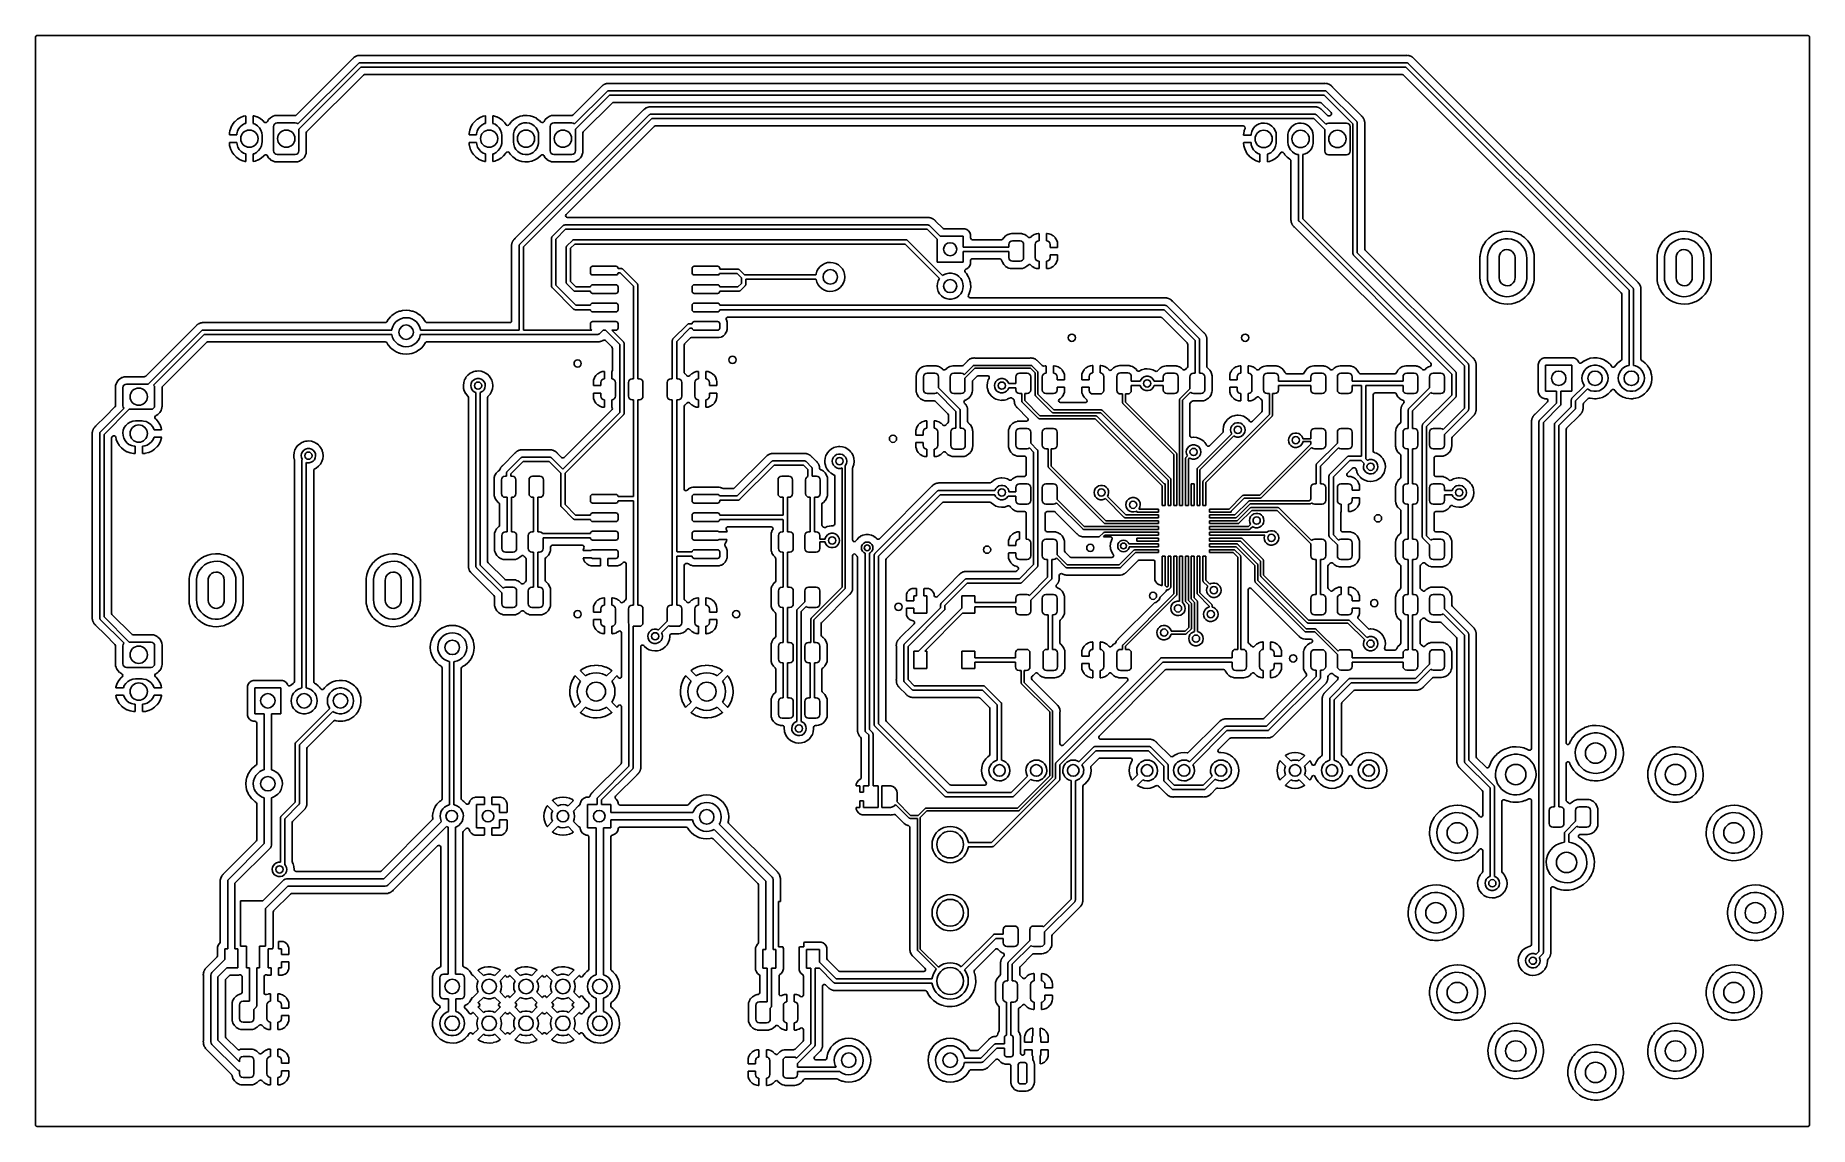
# Model space of a CAD drawing. Extents: x 87 to 209, y -135 to -60.
import ezdxf

# ---------------------------------------------------------------- set-up
doc = ezdxf.new("R2010")
doc.units = 0
doc.layers.add('BLACK', color=7, linetype='CONTINUOUS')

msp = doc.modelspace()

# ---------------------------------------------------------------- linework, layer by layer
at = {"layer": 'BLACK', "linetype": 'CONTINUOUS'}
for p, q in [((86.6145, -60.1773), (86.6345, -60.1092)), ((86.6145, -135.108), (86.6145, -60.1773)), ((86.6345, -60.1092), (86.6882, -60.0627)), ((86.6882, -60.0627), (86.7405, -60.0513)), ((86.7405, -60.0513), (208.661, -60.0513)), ((208.661, -60.0513), (208.73, -60.0713)), ((208.73, -60.0713), (208.776, -60.125)), ((208.776, -60.125), (208.787, -60.1773)), ((208.787, -60.1773), (208.787, -135.108)), ((108.474, -61.6433), (104.595, -65.5224)), ((104.688, -66.1487), (108.86, -61.9767)), ((109.028, -62.2328), (104.756, -66.5049)), ((108.482, -61.6346), (108.474, -61.6433)), ((108.502, -61.6112), (108.482, -61.6346)), ((108.512, -61.599), (108.502, -61.6112)), ((108.529, -61.5864), (108.512, -61.599)), ((108.544, -61.5735), (108.529, -61.5864)), ((108.559, -61.5583), (108.544, -61.5735)), ((108.566, -61.5543), (108.559, -61.5583)), ((108.599, -61.5348), (108.566, -61.5543)), ((108.566, -61.5543), (108.566, -61.5543)), ((108.609, -61.5283), (108.599, -61.5348)), ((108.646, -61.5012), (108.609, -61.5283)), ((108.666, -61.4933), (108.646, -61.5012)), ((108.684, -61.4846), (108.666, -61.4933)), ((108.702, -61.4737), (108.684, -61.4846)), ((108.747, -61.4608), (108.702, -61.4737)), ((108.758, -61.4569), (108.747, -61.4608)), ((108.794, -61.4428), (108.758, -61.4569)), ((108.801, -61.4399), (108.794, -61.4428)), ((108.794, -61.4428), (108.794, -61.4428)), ((108.809, -61.4389), (108.801, -61.4399)), ((108.815, -61.4381), (108.809, -61.4389)), ((108.809, -61.4389), (108.809, -61.4389)), ((108.822, -61.4372), (108.815, -61.4381)), ((108.842, -61.4332), (108.822, -61.4372)), ((108.862, -61.4272), (108.842, -61.4332)), ((108.86, -61.9767), (108.877, -61.9669)), ((108.908, -61.4258), (108.862, -61.4272)), ((108.877, -61.9669), (108.891, -61.9529)), ((108.891, -61.9529), (108.91, -61.9478)), ((108.92, -61.4249), (108.908, -61.4258)), ((108.91, -61.9478), (108.927, -61.9379)), ((108.921, -61.4248), (108.92, -61.4249)), ((108.925, -61.4243), (108.921, -61.4248)), ((108.921, -61.4248), (108.921, -61.4248)), ((108.954, -61.4243), (108.925, -61.4243)), ((108.927, -61.9379), (108.947, -61.9379)), ((108.947, -61.9379), (108.966, -61.9328)), ((108.958, -61.4242), (108.954, -61.4243)), ((109.021, -61.4223), (108.958, -61.4242)), ((108.966, -61.9328), (181.051, -61.9328)), ((109.028, -61.422), (109.021, -61.4223)), ((109.021, -61.4223), (109.021, -61.4223)), ((109.036, -61.4237), (109.028, -61.422)), ((180.989, -62.2328), (109.028, -62.2328)), ((109.048, -61.4243), (109.036, -61.4237)), ((181.014, -61.4243), (109.048, -61.4243)), ((196.366, -77.6097), (180.989, -62.2328)), ((181.026, -61.4237), (181.014, -61.4243)), ((181.072, -61.4194), (181.026, -61.4237)), ((181.051, -61.9328), (181.07, -61.9379)), ((181.07, -61.9379), (181.09, -61.9379)), ((181.093, -61.4227), (181.072, -61.4194)), ((181.09, -61.9379), (181.107, -61.9478)), ((181.113, -61.4243), (181.093, -61.4227)), ((181.107, -61.9478), (181.126, -61.9529)), ((181.134, -61.4243), (181.113, -61.4243)), ((181.126, -61.9529), (181.14, -61.9669)), ((181.145, -61.427), (181.134, -61.4243)), ((181.14, -61.9669), (181.157, -61.9767)), ((181.179, -61.4358), (181.145, -61.427)), ((181.157, -61.9767), (196.622, -77.4415)), ((181.191, -61.4382), (181.179, -61.4358)), ((181.236, -61.4454), (181.191, -61.4382)), ((181.256, -61.4539), (181.236, -61.4454)), ((181.275, -61.4603), (181.256, -61.4539)), ((181.296, -61.4657), (181.275, -61.4603)), ((181.302, -61.4695), (181.296, -61.4657)), ((181.336, -61.4879), (181.302, -61.4695)), ((181.302, -61.4695), (181.302, -61.4695)), ((181.347, -61.4931), (181.336, -61.4879)), ((181.382, -61.5083), (181.347, -61.4931)), ((181.389, -61.5115), (181.382, -61.5083)), ((181.382, -61.5083), (181.382, -61.5083)), ((181.395, -61.5164), (181.389, -61.5115)), ((181.406, -61.5246), (181.395, -61.5164)), ((181.423, -61.5355), (181.406, -61.5246)), ((181.434, -61.542), (181.423, -61.5355)), ((181.441, -61.5458), (181.434, -61.542)), ((181.471, -61.5735), (181.441, -61.5458)), ((181.475, -61.5774), (181.471, -61.5735)), ((181.484, -61.5852), (181.475, -61.5774)), ((181.488, -61.5879), (181.484, -61.5852)), ((181.508, -61.6084), (181.488, -61.5879)), ((181.511, -61.6112), (181.508, -61.6084)), ((181.545, -61.6433), (181.511, -61.6112)), ((181.563, -61.6597), (181.545, -61.6433)), ((181.567, -61.6664), (181.563, -61.6597)), ((181.575, -61.6752), (181.567, -61.6664)), ((181.567, -61.6664), (181.567, -61.6664)), ((196.955, -77.0558), (181.575, -61.6752)), ((105.301, -66.6787), (109.202, -62.7782)), ((109.202, -62.7782), (109.264, -62.7442)), ((109.264, -62.7442), (109.291, -62.7413)), ((109.291, -62.7413), (180.726, -62.7413)), ((125.631, -63.5294), (125.621, -63.5416)), ((125.649, -63.5168), (125.631, -63.5294)), ((125.664, -63.5039), (125.649, -63.5168)), ((125.679, -63.4887), (125.664, -63.5039)), ((125.686, -63.4847), (125.679, -63.4887)), ((125.719, -63.4652), (125.686, -63.4847)), ((125.686, -63.4847), (125.686, -63.4847)), ((125.728, -63.4587), (125.719, -63.4652)), ((125.766, -63.4316), (125.728, -63.4587)), ((125.786, -63.4237), (125.766, -63.4316)), ((125.804, -63.415), (125.786, -63.4237)), ((125.822, -63.4041), (125.804, -63.415)), ((125.866, -63.3912), (125.822, -63.4041)), ((125.878, -63.3873), (125.866, -63.3912)), ((125.913, -63.3732), (125.878, -63.3873)), ((125.921, -63.3703), (125.913, -63.3732)), ((125.913, -63.3732), (125.913, -63.3732)), ((125.928, -63.3693), (125.921, -63.3703)), ((125.935, -63.3685), (125.928, -63.3693)), ((125.928, -63.3693), (125.928, -63.3693)), ((125.942, -63.3676), (125.935, -63.3685)), ((125.961, -63.3636), (125.942, -63.3676)), ((125.982, -63.3576), (125.961, -63.3636)), ((126.028, -63.3562), (125.982, -63.3576)), ((126.04, -63.3553), (126.028, -63.3562)), ((126.044, -63.3547), (126.04, -63.3553)), ((126.073, -63.3547), (126.044, -63.3547)), ((126.077, -63.3546), (126.073, -63.3547)), ((126.093, -63.3541), (126.077, -63.3546)), ((126.148, -63.3524), (126.093, -63.3541)), ((126.156, -63.3541), (126.148, -63.3524)), ((126.168, -63.3547), (126.156, -63.3541)), ((126.156, -63.3541), (126.156, -63.3541)), ((175.382, -63.3547), (126.168, -63.3547)), ((175.394, -63.3541), (175.382, -63.3547)), ((175.44, -63.3498), (175.394, -63.3541)), ((175.448, -63.351), (175.44, -63.3498)), ((175.461, -63.3531), (175.448, -63.351)), ((175.481, -63.3547), (175.461, -63.3531)), ((175.502, -63.3547), (175.481, -63.3547)), ((175.513, -63.3574), (175.502, -63.3547)), ((175.547, -63.3662), (175.513, -63.3574)), ((175.559, -63.3686), (175.547, -63.3662)), ((175.604, -63.3758), (175.559, -63.3686)), ((175.624, -63.3843), (175.604, -63.3758)), ((175.643, -63.3907), (175.624, -63.3843)), ((175.664, -63.3961), (175.643, -63.3907)), ((175.671, -63.3999), (175.664, -63.3961)), ((175.704, -63.4183), (175.671, -63.3999)), ((175.671, -63.3999), (175.671, -63.3999)), ((175.715, -63.4235), (175.704, -63.4183)), ((175.75, -63.4387), (175.715, -63.4235)), ((175.757, -63.4419), (175.75, -63.4387)), ((175.75, -63.4387), (175.75, -63.4387)), ((175.763, -63.4468), (175.757, -63.4419)), ((175.774, -63.455), (175.763, -63.4468)), ((175.791, -63.4659), (175.774, -63.455)), ((175.802, -63.4724), (175.791, -63.4659)), ((175.809, -63.4762), (175.802, -63.4724)), ((175.839, -63.5039), (175.809, -63.4762)), ((175.843, -63.5078), (175.839, -63.5039)), ((175.852, -63.5156), (175.843, -63.5078)), ((175.856, -63.5183), (175.852, -63.5156)), ((175.876, -63.5388), (175.856, -63.5183)), ((180.726, -62.7413), (180.794, -62.7613)), ((180.794, -62.7613), (180.815, -62.7782)), ((180.815, -62.7782), (195.821, -77.7835)), ((125.594, -63.5737), (123.645, -65.5224)), ((123.738, -66.1487), (125.98, -63.9071)), ((126.148, -64.1632), (123.806, -66.5049)), ((124.351, -66.6787), (126.321, -64.7086)), ((125.602, -63.565), (125.594, -63.5737)), ((125.621, -63.5416), (125.602, -63.565)), ((125.98, -63.9071), (125.997, -63.8973)), ((125.997, -63.8973), (126.011, -63.8833)), ((126.011, -63.8833), (126.03, -63.8782)), ((126.03, -63.8782), (126.047, -63.8683)), ((126.047, -63.8683), (126.067, -63.8683)), ((126.067, -63.8683), (126.086, -63.8632)), ((126.086, -63.8632), (175.419, -63.8632)), ((175.357, -64.1632), (126.148, -64.1632)), ((126.321, -64.7086), (126.384, -64.6746)), ((126.384, -64.6746), (126.411, -64.6717)), ((126.411, -64.6717), (175.094, -64.6717)), ((175.094, -64.6717), (175.162, -64.6917)), ((175.162, -64.6917), (175.183, -64.7086)), ((175.183, -64.7086), (175.839, -65.3642)), ((177.346, -66.1516), (175.357, -64.1632)), ((175.419, -63.8632), (175.438, -63.8683)), ((175.438, -63.8683), (175.458, -63.8683)), ((175.458, -63.8683), (175.475, -63.8782)), ((175.475, -63.8782), (175.494, -63.8833)), ((175.494, -63.8833), (175.508, -63.8973)), ((175.508, -63.8973), (175.525, -63.9071)), ((175.525, -63.9071), (177.602, -65.9834)), ((175.879, -63.5416), (175.876, -63.5388)), ((175.913, -63.5737), (175.879, -63.5416)), ((175.931, -63.5901), (175.913, -63.5737)), ((175.935, -63.5968), (175.931, -63.5901)), ((175.943, -63.6056), (175.935, -63.5968)), ((175.935, -63.5968), (175.935, -63.5968)), ((177.935, -65.5977), (175.943, -63.6056)), ((100.359, -65.9701), (100.351, -65.9778)), ((100.527, -65.8239), (100.359, -65.9701)), ((100.536, -65.8176), (100.527, -65.8239)), ((100.727, -65.7018), (100.536, -65.8176)), ((100.736, -65.6971), (100.727, -65.7018)), ((100.944, -65.6151), (100.736, -65.6971)), ((100.954, -65.6121), (100.944, -65.6151)), ((101.077, -65.5861), (100.954, -65.6121)), ((101.088, -65.5876), (101.077, -65.5861)), ((101.092, -65.6012), (101.088, -65.5876)), ((101.092, -66.1106), (101.092, -65.6012)), ((101.604, -65.586), (101.6, -65.5991)), ((101.6, -65.5991), (101.6, -66.1079)), ((101.618, -65.5838), (101.604, -65.586)), ((101.638, -65.5864), (101.618, -65.5838)), ((101.648, -65.5887), (101.638, -65.5864)), ((101.861, -65.6548), (101.648, -65.5887)), ((101.871, -65.6588), (101.861, -65.6548)), ((102.07, -65.76), (101.871, -65.6588)), ((102.079, -65.7656), (102.07, -65.76)), ((102.258, -65.8988), (102.079, -65.7656)), ((102.266, -65.9059), (102.258, -65.8988)), ((102.374, -66.019), (102.266, -65.9059)), ((102.663, -65.8507), (102.587, -65.9733)), ((102.667, -65.8445), (102.663, -65.8507)), ((102.663, -65.8507), (102.663, -65.8507)), ((102.792, -65.7193), (102.667, -65.8445)), ((102.942, -65.6262), (102.792, -65.7193)), ((102.986, -65.6116), (102.942, -65.6262)), ((103.103, -65.5725), (102.986, -65.6116)), ((103.11, -65.5703), (103.103, -65.5725)), ((103.103, -65.5725), (103.103, -65.5725)), ((103.117, -65.5696), (103.11, -65.5703)), ((103.212, -65.5596), (103.117, -65.5696)), ((103.117, -65.5696), (103.117, -65.5696)), ((103.216, -65.5593), (103.212, -65.5596)), ((103.212, -65.5596), (103.212, -65.5596)), ((104.506, -65.5593), (103.216, -65.5593)), ((104.533, -65.5564), (104.506, -65.5593)), ((104.595, -65.5224), (104.533, -65.5564)), ((116.869, -65.9701), (116.861, -65.9778)), ((117.037, -65.8239), (116.869, -65.9701)), ((117.046, -65.8176), (117.037, -65.8239)), ((117.237, -65.7018), (117.046, -65.8176)), ((117.246, -65.6971), (117.237, -65.7018)), ((117.454, -65.6151), (117.246, -65.6971)), ((117.464, -65.6121), (117.454, -65.6151)), ((117.587, -65.5861), (117.464, -65.6121)), ((117.598, -65.5876), (117.587, -65.5861)), ((117.602, -65.6012), (117.598, -65.5876)), ((117.602, -66.1106), (117.602, -65.6012)), ((118.114, -65.586), (118.11, -65.5991)), ((118.11, -65.5991), (118.11, -66.1079)), ((118.128, -65.5838), (118.114, -65.586)), ((118.148, -65.5864), (118.128, -65.5838)), ((118.158, -65.5887), (118.148, -65.5864)), ((118.371, -65.6548), (118.158, -65.5887)), ((118.381, -65.6588), (118.371, -65.6548)), ((118.58, -65.76), (118.381, -65.6588)), ((118.589, -65.7656), (118.58, -65.76)), ((118.768, -65.8988), (118.589, -65.7656)), ((118.776, -65.9059), (118.768, -65.8988)), ((118.93, -66.0674), (118.776, -65.9059)), ((119.581, -65.82), (119.404, -65.9733)), ((119.585, -65.8172), (119.581, -65.82)), ((119.776, -65.7014), (119.585, -65.8172)), ((119.585, -65.8172), (119.585, -65.8172)), ((128.497, -65.1868), (119.658, -74.0258)), ((119.781, -65.6986), (119.776, -65.7014)), ((119.776, -65.7014), (119.776, -65.7014)), ((119.998, -65.6127), (119.781, -65.6986)), ((119.96, -74.4433), (128.883, -65.5202)), ((120.004, -65.6116), (119.998, -65.6127)), ((120.159, -65.579), (120.004, -65.6116)), ((120.004, -65.6116), (120.004, -65.6116)), ((120.227, -65.5646), (120.159, -65.579)), ((129.051, -65.7763), (120.216, -74.6115)), ((120.36, -65.5596), (120.227, -65.5646)), ((120.456, -65.5561), (120.36, -65.5596)), ((120.461, -65.5559), (120.456, -65.5561)), ((120.456, -65.5561), (120.456, -65.5561)), ((120.466, -65.5566), (120.461, -65.5559)), ((120.688, -65.5859), (120.466, -65.5566)), ((120.466, -65.5566), (120.466, -65.5566)), ((120.693, -65.5866), (120.688, -65.5859)), ((120.688, -65.5859), (120.688, -65.5859)), ((120.916, -65.656), (120.693, -65.5866)), ((120.921, -65.6584), (120.916, -65.656)), ((121.12, -65.7596), (120.921, -65.6584)), ((120.921, -65.6584), (120.921, -65.6584)), ((121.125, -65.762), (121.12, -65.7596)), ((121.12, -65.7596), (121.12, -65.7596)), ((121.313, -65.9016), (121.125, -65.762)), ((121.316, -65.9055), (121.313, -65.9016)), ((121.424, -66.0185), (121.316, -65.9055)), ((121.316, -65.9055), (121.316, -65.9055)), ((121.713, -65.8507), (121.637, -65.9733)), ((121.717, -65.8445), (121.713, -65.8507)), ((121.713, -65.8507), (121.713, -65.8507)), ((121.842, -65.7193), (121.717, -65.8445)), ((121.992, -65.6262), (121.842, -65.7193)), ((122.036, -65.6116), (121.992, -65.6262)), ((122.153, -65.5725), (122.036, -65.6116)), ((122.16, -65.5703), (122.153, -65.5725)), ((122.153, -65.5725), (122.153, -65.5725)), ((122.167, -65.5696), (122.16, -65.5703)), ((122.262, -65.5596), (122.167, -65.5696)), ((122.167, -65.5696), (122.167, -65.5696)), ((122.266, -65.5593), (122.262, -65.5596)), ((122.262, -65.5596), (122.262, -65.5596)), ((123.556, -65.5593), (122.266, -65.5593)), ((123.583, -65.5564), (123.556, -65.5593)), ((123.645, -65.5224), (123.583, -65.5564)), ((128.505, -65.1781), (128.497, -65.1868)), ((128.53, -65.1486), (128.505, -65.1781)), ((128.535, -65.1425), (128.53, -65.1486)), ((128.541, -65.1378), (128.535, -65.1425)), ((128.552, -65.1298), (128.541, -65.1378)), ((128.541, -65.1378), (128.541, -65.1378)), ((128.567, -65.117), (128.552, -65.1298)), ((128.582, -65.1018), (128.567, -65.117)), ((128.622, -65.0783), (128.582, -65.1018)), ((128.632, -65.0718), (128.622, -65.0783)), ((128.663, -65.0493), (128.632, -65.0718)), ((128.669, -65.0447), (128.663, -65.0493)), ((128.663, -65.0493), (128.663, -65.0493)), ((128.689, -65.0368), (128.669, -65.0447)), ((128.707, -65.0281), (128.689, -65.0368)), ((128.725, -65.0172), (128.707, -65.0281)), ((128.77, -65.0043), (128.725, -65.0172)), ((128.781, -65.0004), (128.77, -65.0043)), ((128.816, -64.9863), (128.781, -65.0004)), ((128.824, -64.9834), (128.816, -64.9863)), ((128.816, -64.9863), (128.816, -64.9863)), ((128.832, -64.9824), (128.824, -64.9834)), ((128.838, -64.9816), (128.832, -64.9824)), ((128.832, -64.9824), (128.832, -64.9824)), ((128.845, -64.9807), (128.838, -64.9816)), ((128.864, -64.9767), (128.845, -64.9807)), ((128.885, -64.9707), (128.864, -64.9767)), ((128.883, -65.5202), (128.9, -65.5104)), ((128.931, -64.9693), (128.885, -64.9707)), ((128.9, -65.5104), (128.914, -65.4964)), ((128.914, -65.4964), (128.933, -65.4913)), ((128.943, -64.9684), (128.931, -64.9693)), ((128.933, -65.4913), (128.95, -65.4814)), ((128.947, -64.9678), (128.943, -64.9684)), ((128.977, -64.9678), (128.947, -64.9678)), ((128.95, -65.4814), (128.97, -65.4814)), ((128.97, -65.4814), (128.989, -65.4763)), ((128.981, -64.9677), (128.977, -64.9678)), ((128.996, -64.9672), (128.981, -64.9677)), ((128.989, -65.4763), (174.72, -65.4763)), ((129.051, -64.9655), (128.996, -64.9672)), ((129.059, -64.9672), (129.051, -64.9655)), ((174.657, -65.7763), (129.051, -65.7763)), ((129.071, -64.9678), (129.059, -64.9672)), ((129.059, -64.9672), (129.059, -64.9672)), ((174.683, -64.9678), (129.071, -64.9678)), ((175.406, -66.5249), (174.657, -65.7763)), ((174.694, -64.9672), (174.683, -64.9678)), ((174.74, -64.9629), (174.694, -64.9672)), ((174.72, -65.4763), (174.739, -65.4814)), ((174.739, -65.4814), (174.758, -65.4814)), ((174.748, -64.9641), (174.74, -64.9629)), ((174.762, -64.9663), (174.748, -64.9641)), ((174.758, -65.4814), (174.775, -65.4913)), ((174.781, -64.9678), (174.762, -64.9663)), ((174.775, -65.4913), (174.795, -65.4964)), ((174.803, -64.9678), (174.781, -64.9678)), ((174.795, -65.4964), (174.808, -65.5104)), ((174.813, -64.9705), (174.803, -64.9678)), ((174.808, -65.5104), (174.826, -65.5202)), ((174.847, -64.9793), (174.813, -64.9705)), ((174.826, -65.5202), (175.474, -66.1687)), ((174.859, -64.9817), (174.847, -64.9793)), ((174.905, -64.9889), (174.859, -64.9817)), ((174.924, -64.9974), (174.905, -64.9889)), ((174.943, -65.0038), (174.924, -64.9974)), ((174.964, -65.0092), (174.943, -65.0038)), ((174.971, -65.013), (174.964, -65.0092)), ((175.004, -65.0314), (174.971, -65.013)), ((174.971, -65.013), (174.971, -65.013)), ((175.015, -65.0366), (175.004, -65.0314)), ((175.05, -65.0518), (175.015, -65.0366)), ((175.05, -65.0519), (175.05, -65.0518)), ((175.057, -65.055), (175.05, -65.0519)), ((175.064, -65.0599), (175.057, -65.055)), ((175.074, -65.0681), (175.064, -65.0599)), ((175.091, -65.079), (175.074, -65.0681)), ((175.103, -65.0855), (175.091, -65.079)), ((175.11, -65.0893), (175.103, -65.0855)), ((175.143, -65.1209), (175.11, -65.0893)), ((175.152, -65.1287), (175.143, -65.1209)), ((175.156, -65.1314), (175.152, -65.1287)), ((175.176, -65.1519), (175.156, -65.1314)), ((175.179, -65.1547), (175.176, -65.1519)), ((175.231, -65.2032), (175.179, -65.1547)), ((175.235, -65.2099), (175.231, -65.2032)), ((175.243, -65.2187), (175.235, -65.2099)), ((175.235, -65.2099), (175.235, -65.2099)), ((175.567, -65.5424), (175.243, -65.2187)), ((175.588, -65.5593), (175.567, -65.5424)), ((175.656, -65.5793), (175.588, -65.5593)), ((175.75, -65.5793), (175.656, -65.5793)), ((175.759, -65.579), (175.75, -65.5793)), ((175.825, -65.5542), (175.759, -65.579)), ((175.868, -65.4973), (175.825, -65.5542)), ((175.839, -65.3642), (175.873, -65.4265)), ((175.873, -65.4265), (175.868, -65.4973)), ((177.944, -65.6057), (177.935, -65.5977)), ((177.979, -65.6351), (177.944, -65.6057)), ((177.984, -65.6415), (177.979, -65.6351)), ((177.992, -65.6525), (177.984, -65.6415)), ((178.005, -65.6675), (177.992, -65.6525)), ((178.02, -65.6827), (178.005, -65.6675)), ((178.024, -65.6895), (178.02, -65.6827)), ((178.043, -65.7224), (178.024, -65.6895)), ((178.024, -65.6895), (178.024, -65.6895)), ((178.05, -65.7323), (178.043, -65.7224)), ((178.077, -65.7697), (178.05, -65.7323)), ((178.085, -65.7897), (178.077, -65.7697)), ((178.094, -65.8074), (178.085, -65.7897)), ((178.105, -65.8259), (178.094, -65.8074)), ((178.107, -65.8335), (178.105, -65.8259)), ((178.118, -65.8702), (178.107, -65.8335)), ((178.107, -65.8335), (178.107, -65.8335)), ((178.121, -65.8815), (178.118, -65.8702)), ((178.128, -65.8984), (178.121, -65.8815)), ((178.138, -65.9244), (178.128, -65.8984)), ((178.141, -65.9422), (178.138, -65.9244)), ((178.141, -65.9457), (178.141, -65.9422)), ((178.145, -65.965), (178.141, -65.9457)), ((178.151, -65.9856), (178.145, -65.965)), ((99.9681, -66.8307), (99.968, -66.8336)), ((99.968, -66.8336), (99.968, -66.8907)), ((99.968, -66.8907), (99.9725, -66.9059)), ((99.969, -66.8118), (99.9681, -66.8307)), ((99.9699, -66.8036), (99.969, -66.8118)), ((100.01, -66.5828), (99.9699, -66.8036)), ((99.9725, -66.9059), (99.9739, -66.9071)), ((99.9739, -66.9071), (99.9815, -66.9088)), ((99.9815, -66.9088), (100.478, -66.9088)), ((100.013, -66.5725), (100.01, -66.5828)), ((100.089, -66.3627), (100.013, -66.5725)), ((100.093, -66.3531), (100.089, -66.3627)), ((100.204, -66.1591), (100.093, -66.3531)), ((100.21, -66.1503), (100.204, -66.1591)), ((100.351, -65.9778), (100.21, -66.1503)), ((100.478, -66.9088), (100.481, -66.8408)), ((100.481, -66.8408), (100.522, -66.6574)), ((100.522, -66.6574), (100.602, -66.4871)), ((100.602, -66.4871), (100.716, -66.3378)), ((100.716, -66.3378), (100.86, -66.2165)), ((100.86, -66.2165), (101.026, -66.1289)), ((101.026, -66.1289), (101.092, -66.1106)), ((101.6, -66.1079), (101.754, -66.1696)), ((101.754, -66.1696), (101.91, -66.2753)), ((101.91, -66.2753), (102.039, -66.4118)), ((102.039, -66.4118), (102.136, -66.5729)), ((102.136, -66.5729), (102.196, -66.751)), ((102.196, -66.751), (102.216, -66.9378)), ((102.216, -66.9378), (102.216, -67.3878)), ((102.396, -66.0375), (102.374, -66.019)), ((102.464, -66.058), (102.396, -66.0375)), ((102.532, -66.0386), (102.464, -66.058)), ((102.572, -65.9938), (102.532, -66.0386)), ((102.574, -65.9951), (102.572, -65.9938)), ((102.587, -65.9733), (102.574, -65.9951)), ((103.016, -66.3178), (103.035, -66.2221)), ((103.016, -68.0078), (103.016, -66.3178)), ((103.035, -66.2221), (103.089, -66.141)), ((103.089, -66.141), (103.17, -66.0868)), ((103.17, -66.0868), (103.266, -66.0678)), ((103.266, -66.0678), (104.506, -66.0678)), ((104.506, -66.0678), (104.602, -66.0868)), ((104.602, -66.0868), (104.683, -66.141)), ((104.683, -66.141), (104.688, -66.1487)), ((104.756, -66.5049), (104.756, -68.0078)), ((105.264, -66.7677), (105.285, -66.6996)), ((105.264, -68.0582), (105.264, -66.7677)), ((105.285, -66.6996), (105.301, -66.6787)), ((116.479, -66.8118), (116.478, -66.8307)), ((116.478, -66.8307), (116.478, -66.8336)), ((116.478, -66.8336), (116.478, -66.8907)), ((116.478, -66.8907), (116.482, -66.9059)), ((116.48, -66.8036), (116.479, -66.8118)), ((116.52, -66.5828), (116.48, -66.8036)), ((116.482, -66.9059), (116.484, -66.9071)), ((116.484, -66.9071), (116.492, -66.9088)), ((116.492, -66.9088), (116.988, -66.9088)), ((116.523, -66.5725), (116.52, -66.5828)), ((116.599, -66.3627), (116.523, -66.5725)), ((116.603, -66.3531), (116.599, -66.3627)), ((116.714, -66.1591), (116.603, -66.3531)), ((116.72, -66.1503), (116.714, -66.1591)), ((116.861, -65.9778), (116.72, -66.1503)), ((116.988, -66.9088), (116.991, -66.8408)), ((116.991, -66.8408), (117.032, -66.6574)), ((117.032, -66.6574), (117.112, -66.4871)), ((117.112, -66.4871), (117.226, -66.3378)), ((117.226, -66.3378), (117.37, -66.2165)), ((117.37, -66.2165), (117.536, -66.1289)), ((117.536, -66.1289), (117.602, -66.1106)), ((118.11, -66.1079), (118.264, -66.1696)), ((118.264, -66.1696), (118.42, -66.2753)), ((118.42, -66.2753), (118.549, -66.4118)), ((118.549, -66.4118), (118.646, -66.5729)), ((118.646, -66.5729), (118.706, -66.751)), ((118.706, -66.751), (118.726, -66.9378)), ((118.726, -66.9378), (118.726, -67.3878)), ((118.937, -66.0756), (118.93, -66.0674)), ((119.02, -66.1998), (118.937, -66.0756)), ((119.048, -66.229), (119.02, -66.1998)), ((119.114, -66.255), (119.048, -66.229)), ((119.183, -66.2411), (119.114, -66.255)), ((119.234, -66.1918), (119.183, -66.2411)), ((119.253, -66.1588), (119.234, -66.1918)), ((119.256, -66.1542), (119.253, -66.1588)), ((119.253, -66.1588), (119.253, -66.1588)), ((119.404, -65.9733), (119.256, -66.1542)), ((119.526, -66.9378), (119.531, -66.8408)), ((119.526, -67.3878), (119.526, -66.9378)), ((119.531, -66.8408), (119.572, -66.6574)), ((119.572, -66.6574), (119.652, -66.4871)), ((119.652, -66.4871), (119.766, -66.3378)), ((119.766, -66.3378), (119.91, -66.2165)), ((119.91, -66.2165), (120.076, -66.1289)), ((120.076, -66.1289), (120.257, -66.079)), ((120.257, -66.079), (120.445, -66.0692)), ((120.445, -66.0692), (120.63, -66.0998)), ((120.63, -66.0998), (120.804, -66.1696)), ((120.804, -66.1696), (120.96, -66.2753)), ((120.96, -66.2753), (121.089, -66.4118)), ((121.089, -66.4118), (121.186, -66.5729)), ((121.186, -66.5729), (121.246, -66.751)), ((121.246, -66.751), (121.266, -66.9378)), ((121.266, -66.9378), (121.266, -67.3878)), ((121.446, -66.037), (121.424, -66.0185)), ((121.514, -66.0576), (121.446, -66.037)), ((121.583, -66.0381), (121.514, -66.0576)), ((121.622, -65.9937), (121.583, -66.0381)), ((121.624, -65.9951), (121.622, -65.9937)), ((121.637, -65.9733), (121.624, -65.9951)), ((122.066, -66.3178), (122.085, -66.2221)), ((122.066, -68.0078), (122.066, -66.3178)), ((122.085, -66.2221), (122.139, -66.141)), ((122.139, -66.141), (122.22, -66.0868)), ((122.22, -66.0868), (122.316, -66.0678)), ((122.316, -66.0678), (123.556, -66.0678)), ((123.556, -66.0678), (123.652, -66.0868)), ((123.652, -66.0868), (123.733, -66.141)), ((123.733, -66.141), (123.738, -66.1487)), ((123.806, -66.5049), (123.806, -68.0078)), ((124.314, -66.7677), (124.335, -66.6996)), ((124.314, -68.0582), (124.314, -66.7677)), ((124.335, -66.6996), (124.351, -66.6787)), ((128.083, -67.4639), (129.225, -66.3217)), ((129.225, -66.3217), (129.287, -66.2877)), ((129.287, -66.2877), (129.314, -66.2848)), ((129.314, -66.2848), (169.795, -66.2848)), ((169.795, -66.2848), (169.863, -66.3048)), ((169.819, -66.8318), (169.818, -66.8507)), ((169.818, -66.8507), (169.818, -66.8536)), ((169.818, -66.8536), (169.818, -66.9107)), ((169.818, -66.9107), (169.822, -66.9259)), ((169.82, -66.8236), (169.819, -66.8318)), ((169.86, -66.6028), (169.82, -66.8236)), ((169.822, -66.9259), (169.824, -66.9271)), ((169.824, -66.9271), (169.832, -66.9288)), ((169.832, -66.9288), (170.328, -66.9288)), ((169.863, -66.5925), (169.86, -66.6028)), ((169.863, -66.3048), (169.909, -66.3585)), ((169.913, -66.4538), (169.863, -66.5925)), ((169.909, -66.3585), (169.919, -66.4287)), ((169.919, -66.4287), (169.913, -66.4538)), ((170.328, -66.9288), (170.331, -66.8608)), ((170.331, -66.8608), (170.372, -66.6774)), ((170.372, -66.6774), (170.452, -66.5071)), ((170.452, -66.5071), (170.566, -66.3578)), ((170.566, -66.3578), (170.71, -66.2365)), ((170.71, -66.2365), (170.876, -66.1489)), ((170.876, -66.1489), (171.057, -66.099)), ((171.057, -66.099), (171.245, -66.0892)), ((171.245, -66.0892), (171.43, -66.1198)), ((171.43, -66.1198), (171.604, -66.1896)), ((171.604, -66.1896), (171.76, -66.2953)), ((171.76, -66.2953), (171.889, -66.4318)), ((171.889, -66.4318), (171.986, -66.5929)), ((171.986, -66.5929), (172.046, -66.771)), ((172.046, -66.771), (172.066, -66.9578)), ((172.066, -66.9578), (172.066, -67.4078)), ((172.866, -66.9578), (172.871, -66.8608)), ((172.866, -67.4078), (172.866, -66.9578)), ((172.871, -66.8608), (172.912, -66.6774)), ((172.912, -66.6774), (172.992, -66.5071)), ((172.992, -66.5071), (173.106, -66.3578)), ((173.106, -66.3578), (173.25, -66.2365)), ((173.25, -66.2365), (173.416, -66.1489)), ((173.416, -66.1489), (173.597, -66.099)), ((173.597, -66.099), (173.785, -66.0892)), ((173.785, -66.0892), (173.97, -66.1198)), ((173.97, -66.1198), (174.144, -66.1896)), ((174.144, -66.1896), (174.3, -66.2953)), ((174.3, -66.2953), (174.429, -66.4318)), ((174.429, -66.4318), (174.526, -66.5929)), ((174.526, -66.5929), (174.586, -66.771)), ((174.586, -66.771), (174.606, -66.9578)), ((174.606, -66.9578), (174.606, -67.4078)), ((175.406, -68.0278), (175.406, -66.5249)), ((175.474, -66.1687), (175.479, -66.161)), ((175.479, -66.161), (175.56, -66.1068)), ((175.56, -66.1068), (175.656, -66.0878)), ((175.656, -66.0878), (176.896, -66.0878)), ((176.896, -66.0878), (176.992, -66.1068)), ((176.992, -66.1068), (177.073, -66.161)), ((177.073, -66.161), (177.127, -66.2421)), ((177.127, -66.2421), (177.146, -66.3378)), ((177.146, -66.3378), (177.146, -68.0278)), ((177.346, -75.0879), (177.346, -66.1516)), ((177.602, -65.9834), (177.611, -66.0005)), ((177.611, -66.0005), (177.625, -66.0145)), ((177.625, -66.0145), (177.631, -66.0335)), ((177.631, -66.0335), (177.64, -66.0506)), ((177.64, -66.0506), (177.64, -66.0704)), ((177.64, -66.0704), (177.646, -66.0895)), ((177.646, -66.0895), (177.646, -75.0258)), ((178.152, -66.0185), (178.151, -65.9856)), ((178.153, -66.0318), (178.152, -66.0185)), ((178.153, -66.0437), (178.153, -66.0318)), ((178.154, -66.048), (178.153, -66.0437)), ((178.154, -66.0771), (178.154, -66.048)), ((178.154, -66.0811), (178.154, -66.0771)), ((178.156, -66.1519), (178.154, -66.0811)), ((178.154, -66.1715), (178.155, -66.1597)), ((178.154, -74.763), (178.154, -66.1715)), ((178.155, -66.1597), (178.156, -66.1519)), ((99.9697, -67.4227), (99.968, -67.4303)), ((99.968, -67.4303), (99.968, -67.4439)), ((99.968, -67.4439), (99.9682, -67.4492)), ((99.9682, -67.4492), (99.9823, -67.6155)), ((99.9709, -67.4213), (99.9697, -67.4227)), ((99.9861, -67.4168), (99.9709, -67.4213)), ((99.9823, -67.6155), (99.9841, -67.626)), ((99.9841, -67.626), (100.04, -67.842)), ((100.479, -67.4168), (99.9861, -67.4168)), ((100.04, -67.842), (100.044, -67.852)), ((100.044, -67.852), (100.135, -68.0555)), ((100.135, -68.0555), (100.141, -68.0648)), ((100.141, -68.0648), (100.265, -68.25)), ((100.265, -68.25), (100.272, -68.2582)), ((100.272, -68.2582), (100.426, -68.4197)), ((100.496, -67.5746), (100.479, -67.4168)), ((100.556, -67.7527), (100.496, -67.5746)), ((100.653, -67.9138), (100.556, -67.7527)), ((100.782, -68.0503), (100.653, -67.9138)), ((100.938, -68.156), (100.782, -68.0503)), ((101.092, -68.2177), (100.938, -68.156)), ((101.092, -68.7265), (101.092, -68.2177)), ((101.666, -68.1967), (101.6, -68.215)), ((101.6, -68.215), (101.6, -68.7244)), ((101.832, -68.1091), (101.666, -68.1967)), ((101.976, -67.9878), (101.832, -68.1091)), ((102.09, -67.8385), (101.976, -67.9878)), ((102.17, -67.6682), (102.09, -67.8385)), ((102.165, -68.5017), (102.333, -68.3555)), ((102.211, -67.4848), (102.17, -67.6682)), ((102.216, -67.3878), (102.211, -67.4848)), ((102.333, -68.3555), (102.341, -68.3478)), ((102.341, -68.3478), (102.368, -68.3145)), ((102.368, -68.3145), (102.427, -68.2745)), ((102.427, -68.2745), (102.498, -68.2726)), ((102.498, -68.2726), (102.559, -68.3093)), ((102.559, -68.3093), (102.574, -68.3321)), ((102.574, -68.3321), (102.574, -68.3317)), ((102.574, -68.3317), (102.668, -68.4821)), ((103.035, -68.1035), (103.016, -68.0078)), ((103.089, -68.1846), (103.035, -68.1035)), ((103.17, -68.2388), (103.089, -68.1846)), ((103.266, -68.2578), (103.17, -68.2388)), ((104.506, -68.2578), (103.266, -68.2578)), ((104.602, -68.2388), (104.506, -68.2578)), ((104.683, -68.1846), (104.602, -68.2388)), ((104.737, -68.1035), (104.683, -68.1846)), ((104.756, -68.0078), (104.737, -68.1035)), ((105.109, -68.4749), (105.194, -68.3368)), ((105.194, -68.3368), (105.198, -68.3305)), ((105.194, -68.3368), (105.194, -68.3368)), ((105.198, -68.3305), (105.246, -68.1865)), ((105.246, -68.1865), (105.252, -68.1692)), ((105.252, -68.1692), (105.254, -68.1627)), ((105.252, -68.1692), (105.252, -68.1692)), ((105.254, -68.1627), (105.256, -68.1423)), ((105.256, -68.1423), (105.264, -68.0614)), ((105.264, -68.0614), (105.264, -68.0582)), ((116.48, -67.4227), (116.478, -67.4303)), ((116.478, -67.4303), (116.478, -67.4439)), ((116.478, -67.4439), (116.478, -67.4492)), ((116.478, -67.4492), (116.492, -67.6155)), ((116.481, -67.4213), (116.48, -67.4227)), ((116.496, -67.4168), (116.481, -67.4213)), ((116.492, -67.6155), (116.494, -67.626)), ((116.494, -67.626), (116.55, -67.842)), ((116.989, -67.4168), (116.496, -67.4168)), ((116.55, -67.842), (116.554, -67.852)), ((116.554, -67.852), (116.645, -68.0555)), ((116.645, -68.0555), (116.651, -68.0648)), ((116.651, -68.0648), (116.775, -68.25)), ((116.775, -68.25), (116.782, -68.2582)), ((116.782, -68.2582), (116.936, -68.4197)), ((117.006, -67.5746), (116.989, -67.4168)), ((117.066, -67.7527), (117.006, -67.5746)), ((117.163, -67.9138), (117.066, -67.7527)), ((117.292, -68.0503), (117.163, -67.9138)), ((117.448, -68.156), (117.292, -68.0503)), ((117.602, -68.2177), (117.448, -68.156)), ((117.602, -68.7265), (117.602, -68.2177)), ((118.176, -68.1967), (118.11, -68.215)), ((118.11, -68.215), (118.11, -68.7244)), ((118.342, -68.1091), (118.176, -68.1967)), ((118.486, -67.9878), (118.342, -68.1091)), ((118.6, -67.8385), (118.486, -67.9878)), ((118.68, -67.6682), (118.6, -67.8385)), ((118.675, -68.5017), (118.843, -68.3555)), ((118.721, -67.4848), (118.68, -67.6682)), ((118.726, -67.3878), (118.721, -67.4848)), ((118.843, -68.3555), (118.851, -68.3478)), ((118.851, -68.3478), (118.992, -68.1753)), ((118.992, -68.1753), (118.998, -68.1665)), ((118.998, -68.1665), (119.017, -68.1338)), ((119.017, -68.1338), (119.068, -68.0845)), ((119.068, -68.0845), (119.138, -68.0707)), ((119.138, -68.0707), (119.204, -68.0966)), ((119.204, -68.0966), (119.231, -68.1258)), ((119.231, -68.1258), (119.251, -68.1558)), ((119.251, -68.1558), (119.318, -68.2547)), ((119.318, -68.2547), (119.321, -68.2586)), ((119.321, -68.2586), (119.321, -68.2586)), ((119.321, -68.2586), (119.37, -68.3093)), ((119.37, -68.3093), (119.479, -68.424)), ((119.546, -67.5746), (119.526, -67.3878)), ((119.606, -67.7527), (119.546, -67.5746)), ((119.703, -67.9138), (119.606, -67.7527)), ((119.832, -68.0503), (119.703, -67.9138)), ((119.988, -68.156), (119.832, -68.0503)), ((120.162, -68.2258), (119.988, -68.156)), ((120.347, -68.2564), (120.162, -68.2258)), ((120.535, -68.2466), (120.347, -68.2564)), ((120.716, -68.1967), (120.535, -68.2466)), ((120.882, -68.1091), (120.716, -68.1967)), ((121.026, -67.9878), (120.882, -68.1091)), ((121.14, -67.8385), (121.026, -67.9878)), ((121.22, -67.6682), (121.14, -67.8385)), ((121.211, -68.5056), (121.388, -68.3523)), ((121.261, -67.4848), (121.22, -67.6682)), ((121.266, -67.3878), (121.261, -67.4848)), ((121.388, -68.3523), (121.418, -68.315)), ((121.418, -68.315), (121.477, -68.275)), ((121.477, -68.275), (121.548, -68.2731)), ((121.548, -68.2731), (121.609, -68.3098)), ((121.609, -68.3098), (121.624, -68.3322)), ((121.624, -68.3322), (121.624, -68.3317)), ((121.624, -68.3317), (121.718, -68.4821)), ((122.085, -68.1035), (122.066, -68.0078)), ((122.139, -68.1846), (122.085, -68.1035)), ((122.22, -68.2388), (122.139, -68.1846)), ((122.316, -68.2578), (122.22, -68.2388)), ((123.556, -68.2578), (122.316, -68.2578)), ((123.161, -72.3852), (128.083, -67.4639)), ((123.652, -68.2388), (123.556, -68.2578)), ((123.733, -68.1846), (123.652, -68.2388)), ((123.787, -68.1035), (123.733, -68.1846)), ((123.806, -68.0078), (123.787, -68.1035)), ((124.159, -68.4749), (124.244, -68.3368)), ((124.244, -68.3368), (124.248, -68.3305)), ((124.244, -68.3368), (124.244, -68.3368)), ((124.248, -68.3305), (124.296, -68.1865)), ((124.296, -68.1865), (124.302, -68.1692)), ((124.302, -68.1692), (124.304, -68.1627)), ((124.302, -68.1692), (124.302, -68.1692)), ((124.304, -68.1627), (124.306, -68.1423)), ((124.306, -68.1423), (124.314, -68.0614)), ((124.314, -68.0614), (124.314, -68.0582)), ((169.82, -67.4427), (169.818, -67.4503)), ((169.818, -67.4503), (169.818, -67.4639)), ((169.818, -67.4639), (169.818, -67.4692)), ((169.818, -67.4692), (169.832, -67.6355)), ((169.821, -67.4413), (169.82, -67.4427)), ((169.836, -67.4368), (169.821, -67.4413)), ((169.832, -67.6355), (169.834, -67.646)), ((169.834, -67.646), (169.89, -67.862)), ((170.329, -67.4368), (169.836, -67.4368)), ((169.89, -67.862), (169.894, -67.872)), ((169.894, -67.872), (169.985, -68.0755)), ((169.985, -68.0755), (169.991, -68.0848)), ((169.991, -68.0848), (170.115, -68.27)), ((170.115, -68.27), (170.122, -68.2782)), ((170.122, -68.2782), (170.276, -68.4397)), ((170.346, -67.5946), (170.329, -67.4368)), ((170.406, -67.7727), (170.346, -67.5946)), ((170.503, -67.9338), (170.406, -67.7727)), ((170.632, -68.0703), (170.503, -67.9338)), ((170.788, -68.176), (170.632, -68.0703)), ((170.942, -68.2377), (170.788, -68.176)), ((170.942, -68.7465), (170.942, -68.2377)), ((171.516, -68.2167), (171.45, -68.235)), ((171.45, -68.235), (171.45, -68.7444)), ((171.682, -68.1291), (171.516, -68.2167)), ((171.826, -68.0078), (171.682, -68.1291)), ((171.94, -67.8585), (171.826, -68.0078)), ((172.02, -67.6882), (171.94, -67.8585)), ((172.015, -68.5217), (172.183, -68.3755)), ((172.061, -67.5048), (172.02, -67.6882)), ((172.066, -67.4078), (172.061, -67.5048)), ((172.183, -68.3755), (172.191, -68.3678)), ((172.191, -68.3678), (172.332, -68.1953)), ((172.332, -68.1953), (172.338, -68.1865)), ((172.338, -68.1865), (172.357, -68.1538)), ((172.357, -68.1538), (172.408, -68.1045)), ((172.408, -68.1045), (172.478, -68.0907)), ((172.478, -68.0907), (172.544, -68.1166)), ((172.544, -68.1166), (172.571, -68.1458)), ((172.571, -68.1458), (172.597, -68.184)), ((172.597, -68.184), (172.658, -68.2747)), ((172.658, -68.2747), (172.819, -68.444)), ((172.886, -67.5946), (172.866, -67.4078)), ((172.946, -67.7727), (172.886, -67.5946)), ((173.043, -67.9338), (172.946, -67.7727)), ((173.172, -68.0703), (173.043, -67.9338)), ((173.328, -68.176), (173.172, -68.0703)), ((173.502, -68.2458), (173.328, -68.176)), ((173.586, -68.2597), (173.502, -68.2458)), ((173.586, -72.7508), (173.586, -68.2597)), ((174.056, -68.2167), (173.886, -68.2636)), ((173.886, -68.2636), (173.886, -72.6887)), ((174.222, -68.1291), (174.056, -68.2167)), ((174.366, -68.0078), (174.222, -68.1291)), ((174.48, -67.8585), (174.366, -68.0078)), ((174.56, -67.6882), (174.48, -67.8585)), ((174.601, -67.5048), (174.56, -67.6882)), ((174.606, -67.4078), (174.601, -67.5048)), ((175.425, -68.1235), (175.406, -68.0278)), ((175.479, -68.2046), (175.425, -68.1235)), ((175.56, -68.2588), (175.479, -68.2046)), ((175.656, -68.2778), (175.56, -68.2588)), ((176.896, -68.2778), (175.656, -68.2778)), ((176.992, -68.2588), (176.896, -68.2778)), ((177.073, -68.2046), (176.992, -68.2588)), ((177.127, -68.1235), (177.073, -68.2046)), ((177.146, -68.0278), (177.127, -68.1235)), ((100.426, -68.4197), (100.434, -68.4268)), ((100.434, -68.4268), (100.613, -68.56)), ((100.613, -68.56), (100.622, -68.5656)), ((100.622, -68.5656), (100.821, -68.6668)), ((100.821, -68.6668), (100.831, -68.6708)), ((100.831, -68.6708), (101.044, -68.7369)), ((101.044, -68.7369), (101.054, -68.7392)), ((101.054, -68.7392), (101.074, -68.7418)), ((101.074, -68.7418), (101.088, -68.7396)), ((101.088, -68.7396), (101.092, -68.7265)), ((101.6, -68.7244), (101.604, -68.738)), ((101.604, -68.738), (101.615, -68.7395)), ((101.615, -68.7395), (101.738, -68.7135)), ((101.738, -68.7135), (101.748, -68.7105)), ((101.748, -68.7105), (101.956, -68.6285)), ((101.956, -68.6285), (101.965, -68.6238)), ((101.965, -68.6238), (102.156, -68.508)), ((102.156, -68.508), (102.165, -68.5017)), ((102.668, -68.4821), (102.793, -68.6071)), ((102.793, -68.6071), (102.799, -68.6109)), ((102.799, -68.6109), (102.799, -68.6109)), ((102.799, -68.6109), (102.936, -68.6955)), ((102.936, -68.6955), (102.943, -68.6999)), ((102.943, -68.6999), (103.011, -68.7222)), ((103.011, -68.7222), (103.105, -68.7534)), ((103.105, -68.7534), (103.105, -68.7534)), ((103.105, -68.7534), (103.111, -68.7556)), ((103.111, -68.7556), (103.118, -68.7563)), ((103.118, -68.7563), (103.118, -68.7563)), ((103.118, -68.7563), (103.161, -68.7607)), ((103.161, -68.7607), (103.216, -68.7663)), ((103.216, -68.7663), (104.556, -68.7663)), ((104.556, -68.7663), (104.56, -68.766)), ((104.56, -68.766), (104.655, -68.756)), ((104.56, -68.766), (104.56, -68.766)), ((104.655, -68.756), (104.662, -68.7553)), ((104.655, -68.756), (104.655, -68.756)), ((104.662, -68.7553), (104.669, -68.7531)), ((104.669, -68.7531), (104.801, -68.7091)), ((104.669, -68.7531), (104.669, -68.7531)), ((104.801, -68.7091), (104.83, -68.6993)), ((104.83, -68.6993), (104.98, -68.6063)), ((104.98, -68.6063), (105.105, -68.4811)), ((105.105, -68.4811), (105.109, -68.4749)), ((116.936, -68.4197), (116.944, -68.4268)), ((116.944, -68.4268), (117.123, -68.56)), ((117.123, -68.56), (117.132, -68.5656)), ((117.132, -68.5656), (117.331, -68.6668)), ((117.331, -68.6668), (117.341, -68.6708)), ((117.341, -68.6708), (117.554, -68.7369)), ((117.554, -68.7369), (117.564, -68.7392)), ((117.564, -68.7392), (117.584, -68.7418)), ((117.584, -68.7418), (117.598, -68.7396)), ((117.598, -68.7396), (117.602, -68.7265)), ((118.11, -68.7244), (118.114, -68.738)), ((118.114, -68.738), (118.125, -68.7395)), ((118.125, -68.7395), (118.248, -68.7135)), ((118.248, -68.7135), (118.258, -68.7105)), ((118.258, -68.7105), (118.466, -68.6285)), ((118.466, -68.6285), (118.475, -68.6238)), ((118.475, -68.6238), (118.666, -68.508)), ((118.666, -68.508), (118.675, -68.5017)), ((119.479, -68.424), (119.667, -68.5636)), ((119.667, -68.5636), (119.672, -68.566)), ((119.672, -68.566), (119.672, -68.566)), ((119.672, -68.566), (119.871, -68.6672)), ((119.871, -68.6672), (119.875, -68.6696)), ((119.875, -68.6696), (120.099, -68.739)), ((120.099, -68.739), (120.104, -68.7397)), ((120.104, -68.7397), (120.104, -68.7397)), ((120.104, -68.7397), (120.326, -68.769)), ((120.326, -68.769), (120.326, -68.769)), ((120.326, -68.769), (120.331, -68.7697)), ((120.331, -68.7697), (120.336, -68.7695)), ((120.336, -68.7695), (120.448, -68.7654)), ((120.336, -68.7695), (120.336, -68.7695)), ((120.448, -68.7654), (120.565, -68.761)), ((120.565, -68.761), (120.667, -68.7395)), ((120.667, -68.7395), (120.788, -68.714)), ((120.788, -68.714), (120.794, -68.7129)), ((120.788, -68.714), (120.788, -68.714)), ((120.794, -68.7129), (121.011, -68.627)), ((121.011, -68.627), (121.088, -68.5804)), ((121.088, -68.5804), (121.207, -68.5084)), ((121.207, -68.5084), (121.211, -68.5056)), ((121.207, -68.5084), (121.207, -68.5084)), ((121.718, -68.4821), (121.843, -68.6071)), ((121.843, -68.6071), (121.849, -68.6109)), ((121.849, -68.6109), (121.849, -68.6109)), ((121.849, -68.6109), (121.986, -68.6955)), ((121.986, -68.6955), (121.993, -68.6999)), ((121.993, -68.6999), (122.061, -68.7222)), ((122.061, -68.7222), (122.155, -68.7534)), ((122.155, -68.7534), (122.155, -68.7534)), ((122.155, -68.7534), (122.161, -68.7556)), ((122.161, -68.7556), (122.168, -68.7563)), ((122.168, -68.7563), (122.168, -68.7563)), ((122.168, -68.7563), (122.211, -68.7607)), ((122.211, -68.7607), (122.266, -68.7663)), ((122.266, -68.7663), (123.606, -68.7663)), ((123.606, -68.7663), (123.61, -68.766)), ((123.61, -68.766), (123.705, -68.756)), ((123.61, -68.766), (123.61, -68.766)), ((123.705, -68.756), (123.712, -68.7553)), ((123.705, -68.756), (123.705, -68.756)), ((123.712, -68.7553), (123.719, -68.7531)), ((123.719, -68.7531), (123.851, -68.7091)), ((123.719, -68.7531), (123.719, -68.7531)), ((123.851, -68.7091), (123.88, -68.6993)), ((123.88, -68.6993), (124.03, -68.6063)), ((124.03, -68.6063), (124.155, -68.4811)), ((124.155, -68.4811), (124.159, -68.4749)), ((170.276, -68.4397), (170.284, -68.4468)), ((170.284, -68.4468), (170.463, -68.58)), ((170.463, -68.58), (170.472, -68.5856)), ((170.472, -68.5856), (170.671, -68.6868)), ((170.671, -68.6868), (170.681, -68.6908)), ((170.681, -68.6908), (170.894, -68.7569)), ((170.894, -68.7569), (170.904, -68.7592)), ((170.904, -68.7592), (170.924, -68.7618)), ((170.924, -68.7618), (170.938, -68.7596)), ((170.938, -68.7596), (170.942, -68.7465)), ((171.45, -68.7444), (171.454, -68.758)), ((171.454, -68.758), (171.465, -68.7595)), ((171.465, -68.7595), (171.588, -68.7335)), ((171.588, -68.7335), (171.598, -68.7305)), ((171.598, -68.7305), (171.806, -68.6485)), ((171.806, -68.6485), (171.815, -68.6438)), ((171.815, -68.6438), (172.006, -68.528)), ((172.006, -68.528), (172.015, -68.5217)), ((172.819, -68.444), (173.007, -68.5836)), ((173.007, -68.5836), (173.012, -68.586)), ((173.012, -68.586), (173.016, -68.5888)), ((173.016, -68.5888), (173.015, -68.5906)), ((173.015, -68.5906), (173.06, -68.6332)), ((173.06, -68.6332), (173.077, -68.6968)), ((173.077, -68.6968), (173.077, -72.6687)), ((122.195, -73.9147), (122.957, -73.1527)), ((122.957, -73.1527), (122.974, -73.1429)), ((122.974, -73.1429), (122.988, -73.1289)), ((122.988, -73.1289), (123.007, -73.1238)), ((123.007, -73.1238), (123.024, -73.1139)), ((123.024, -73.1139), (123.044, -73.1139)), ((123.044, -73.1139), (123.063, -73.1088)), ((123.063, -73.1088), (148.082, -73.1088)), ((123.126, -72.4564), (123.155, -72.3918)), ((123.136, -72.5266), (123.126, -72.4564)), ((123.182, -72.5803), (123.136, -72.5266)), ((123.155, -72.3918), (123.161, -72.3852)), ((123.25, -72.6003), (123.182, -72.5803)), ((148.045, -72.6003), (123.25, -72.6003)), ((148.057, -72.5997), (148.045, -72.6003)), ((148.103, -72.5954), (148.057, -72.5997)), ((148.082, -73.1088), (148.101, -73.1139)), ((148.101, -73.1139), (148.121, -73.1139)), ((148.111, -72.5966), (148.103, -72.5954)), ((148.124, -72.5987), (148.111, -72.5966)), ((148.121, -73.1139), (148.138, -73.1238)), ((148.144, -72.6003), (148.124, -72.5987)), ((148.138, -73.1238), (148.157, -73.1289)), ((148.165, -72.6003), (148.144, -72.6003)), ((148.157, -73.1289), (148.171, -73.1429)), ((148.177, -72.6032), (148.165, -72.6003)), ((148.171, -73.1429), (148.188, -73.1527)), ((148.21, -72.6118), (148.177, -72.6032)), ((148.188, -73.1527), (148.918, -73.8828)), ((148.222, -72.6142), (148.21, -72.6118)), ((148.267, -72.6214), (148.222, -72.6142)), ((148.287, -72.6299), (148.267, -72.6214)), ((148.306, -72.6363), (148.287, -72.6299)), ((148.326, -72.6417), (148.306, -72.6363)), ((148.333, -72.6455), (148.326, -72.6417)), ((148.367, -72.6639), (148.333, -72.6455)), ((148.333, -72.6455), (148.333, -72.6455)), ((148.377, -72.6691), (148.367, -72.6639)), ((148.413, -72.6843), (148.377, -72.6691)), ((148.42, -72.6875), (148.413, -72.6843)), ((148.413, -72.6843), (148.413, -72.6843)), ((148.426, -72.6924), (148.42, -72.6875)), ((148.437, -72.7006), (148.426, -72.6924)), ((148.453, -72.7115), (148.437, -72.7006)), ((148.465, -72.718), (148.453, -72.7115)), ((148.472, -72.7218), (148.465, -72.718)), ((148.478, -72.7273), (148.472, -72.7218)), ((148.506, -72.7534), (148.478, -72.7273)), ((148.515, -72.7612), (148.506, -72.7534)), ((148.518, -72.7639), (148.515, -72.7612)), ((148.539, -72.7844), (148.518, -72.7639)), ((148.542, -72.7872), (148.539, -72.7844)), ((148.593, -72.8357), (148.542, -72.7872)), ((148.598, -72.8424), (148.593, -72.8357)), ((148.606, -72.8512), (148.598, -72.8424)), ((149.092, -73.3374), (148.606, -72.8512)), ((173.077, -72.6806), (173.075, -72.6883)), ((173.075, -72.6883), (173.075, -72.6963)), ((173.075, -72.6963), (173.077, -72.7592)), ((173.077, -72.6687), (173.077, -72.6806)), ((173.077, -72.7592), (173.077, -72.7631)), ((173.077, -72.7631), (173.077, -72.7922)), ((173.077, -72.7922), (173.078, -72.7966)), ((173.078, -72.7966), (173.079, -72.8085)), ((173.079, -72.8085), (173.08, -72.8546)), ((173.08, -72.8546), (173.083, -72.8622)), ((173.083, -72.8622), (173.083, -72.8622)), ((173.083, -72.8622), (173.086, -72.8752)), ((173.086, -72.8752), (173.09, -72.8946)), ((173.09, -72.8946), (173.093, -72.9159)), ((173.093, -72.9159), (173.096, -72.9232)), ((173.096, -72.9232), (173.096, -72.9232)), ((173.096, -72.9232), (173.11, -72.9588)), ((173.11, -72.9588), (173.114, -72.97)), ((173.114, -72.97), (173.127, -73.0144)), ((173.127, -73.0144), (173.138, -73.0329)), ((173.138, -73.0329), (173.146, -73.0506)), ((173.146, -73.0506), (173.154, -73.0706)), ((173.154, -73.0706), (173.182, -73.1079)), ((173.182, -73.1079), (173.188, -73.1178)), ((173.188, -73.1178), (173.208, -73.1508)), ((173.208, -73.1508), (173.208, -73.1508)), ((173.208, -73.1508), (173.212, -73.1576)), ((173.212, -73.1576), (173.227, -73.1728)), ((173.227, -73.1728), (173.24, -73.1878)), ((173.24, -73.1878), (173.252, -73.2052)), ((173.252, -73.2052), (173.288, -73.2346)), ((173.288, -73.2346), (173.297, -73.2426)), ((173.297, -73.2426), (182.698, -82.6439)), ((173.591, -72.7699), (173.586, -72.7508)), ((173.591, -72.7896), (173.591, -72.7699)), ((173.601, -72.8067), (173.591, -72.7896)), ((173.606, -72.8258), (173.601, -72.8067)), ((173.62, -72.8398), (173.606, -72.8258)), ((173.63, -72.8569), (173.62, -72.8398)), ((184.152, -83.3793), (173.63, -72.8569)), ((173.886, -72.6887), (184.408, -83.2111)), ((119.406, -74.5074), (119.402, -74.5286)), ((119.407, -74.4877), (119.406, -74.5074)), ((119.419, -74.4215), (119.407, -74.4662)), ((119.407, -74.4662), (119.407, -74.4877)), ((119.421, -74.4099), (119.419, -74.4215)), ((119.427, -74.3721), (119.421, -74.4099)), ((119.428, -74.3642), (119.427, -74.3721)), ((119.437, -74.3445), (119.428, -74.3642)), ((119.443, -74.3259), (119.437, -74.3445)), ((119.449, -74.3051), (119.443, -74.3259)), ((119.453, -74.2972), (119.449, -74.3051)), ((119.471, -74.2646), (119.453, -74.2972)), ((119.476, -74.254), (119.471, -74.2646)), ((119.491, -74.2188), (119.476, -74.254)), ((119.494, -74.2115), (119.491, -74.2188)), ((119.491, -74.2188), (119.491, -74.2188)), ((119.504, -74.1992), (119.494, -74.2115)), ((119.508, -74.1946), (119.504, -74.1992)), ((119.518, -74.1781), (119.508, -74.1946)), ((119.525, -74.1662), (119.518, -74.1781)), ((119.529, -74.1593), (119.525, -74.1662)), ((119.525, -74.1662), (119.525, -74.1662)), ((119.56, -74.1256), (119.529, -74.1593)), ((119.568, -74.1166), (119.56, -74.1256)), ((119.571, -74.1131), (119.568, -74.1166)), ((119.591, -74.0925), (119.571, -74.1131)), ((119.594, -74.0897), (119.591, -74.0925)), ((119.637, -74.0438), (119.594, -74.0897)), ((119.643, -74.038), (119.637, -74.0438)), ((119.637, -74.0438), (119.637, -74.0438)), ((119.649, -74.0338), (119.643, -74.038)), ((119.658, -74.0258), (119.649, -74.0338)), ((119.649, -74.0338), (119.649, -74.0338)), ((119.921, -74.5106), (119.931, -74.4935)), ((119.921, -74.5303), (119.921, -74.5106)), ((119.931, -74.4935), (119.936, -74.4744)), ((119.936, -74.4744), (119.95, -74.4605)), ((119.95, -74.4605), (119.96, -74.4433)), ((122.151, -74.0208), (122.156, -74.0017)), ((122.151, -77.3228), (122.151, -74.0208)), ((122.156, -73.982), (122.166, -73.9649)), ((122.156, -74.0017), (122.156, -73.982)), ((122.166, -73.9649), (122.171, -73.9458)), ((122.171, -73.9458), (122.185, -73.9318)), ((122.185, -73.9318), (122.195, -73.9147)), ((123.125, -73.4088), (122.451, -74.0829)), ((122.451, -74.0829), (122.451, -77.2607)), ((148.02, -73.4088), (123.125, -73.4088)), ((123.211, -74.5497), (123.592, -74.1687)), ((123.76, -74.4248), (123.467, -74.7179)), ((123.592, -74.1687), (123.609, -74.1589)), ((123.609, -74.1589), (123.623, -74.1449)), ((123.623, -74.1449), (123.642, -74.1398)), ((123.642, -74.1398), (123.659, -74.1299)), ((123.659, -74.1299), (123.679, -74.1299)), ((123.679, -74.1299), (123.698, -74.1248)), ((123.698, -74.1248), (146.558, -74.1248)), ((146.496, -74.4248), (123.76, -74.4248)), ((148.873, -76.802), (146.496, -74.4248)), ((146.558, -74.1248), (146.577, -74.1299)), ((146.577, -74.1299), (146.597, -74.1299)), ((146.597, -74.1299), (146.614, -74.1398)), ((146.614, -74.1398), (146.633, -74.1449)), ((146.633, -74.1449), (146.647, -74.1589)), ((146.647, -74.1589), (146.664, -74.1687)), ((146.664, -74.1687), (149.088, -76.5927)), ((148.706, -74.0949), (148.02, -73.4088)), ((148.706, -75.6828), (148.706, -74.0949)), ((148.918, -73.8828), (150.506, -73.8828)), ((149.113, -73.3543), (149.092, -73.3374)), ((149.181, -73.3743), (149.113, -73.3543)), ((150.554, -73.3743), (149.181, -73.3743)), ((150.506, -73.8828), (150.506, -74.6328)), ((150.616, -73.3811), (150.554, -73.3743)), ((150.753, -73.4322), (150.616, -73.3811)), ((150.869, -73.5195), (150.753, -73.4322)), ((150.957, -73.6361), (150.869, -73.5195)), ((151.008, -73.7725), (150.957, -73.6361)), ((151.014, -73.8347), (151.008, -73.7725)), ((151.014, -73.9983), (151.014, -73.8347)), ((151.026, -74.0506), (151.014, -73.9983)), ((151.072, -74.1043), (151.026, -74.0506)), ((151.141, -74.1243), (151.072, -74.1043)), ((153.137, -74.1243), (151.141, -74.1243)), ((153.192, -74.1119), (153.137, -74.1243)), ((153.245, -74.0644), (153.192, -74.1119)), ((153.289, -73.9927), (153.245, -74.0644)), ((153.293, -73.9865), (153.289, -73.9927)), ((153.289, -73.9927), (153.289, -73.9927)), ((153.418, -73.8613), (153.293, -73.9865)), ((153.568, -73.7682), (153.418, -73.8613)), ((153.597, -73.7585), (153.568, -73.7682)), ((153.729, -73.7145), (153.597, -73.7585)), ((153.642, -74.4598), (153.661, -74.3641)), ((153.642, -74.6328), (153.642, -74.4598)), ((153.661, -74.3641), (153.715, -74.283)), ((153.715, -74.283), (153.796, -74.2288)), ((153.736, -73.7123), (153.729, -73.7145)), ((153.729, -73.7145), (153.729, -73.7145)), ((153.743, -73.7116), (153.736, -73.7123)), ((153.838, -73.7016), (153.743, -73.7116)), ((153.743, -73.7116), (153.743, -73.7116)), ((153.796, -74.2288), (153.892, -74.2098)), ((153.842, -73.7013), (153.838, -73.7016)), ((153.838, -73.7016), (153.838, -73.7016)), ((154.467, -73.7013), (153.842, -73.7013)), ((153.892, -74.2098), (154.417, -74.2098)), ((154.417, -74.2098), (154.513, -74.2288)), ((154.522, -73.7069), (154.467, -73.7013)), ((154.513, -74.2288), (154.594, -74.283)), ((154.565, -73.7113), (154.522, -73.7069)), ((154.572, -73.712), (154.565, -73.7113)), ((154.565, -73.7113), (154.565, -73.7113)), ((154.578, -73.7142), (154.572, -73.712)), ((154.638, -73.7341), (154.578, -73.7142)), ((154.578, -73.7142), (154.578, -73.7142)), ((154.594, -74.283), (154.648, -74.3641)), ((154.74, -73.7677), (154.638, -73.7341)), ((154.648, -74.3641), (154.667, -74.4598)), ((154.667, -74.4598), (154.667, -75.3598)), ((154.746, -73.7715), (154.74, -73.7677)), ((154.833, -73.8249), (154.746, -73.7715)), ((154.746, -73.7715), (154.746, -73.7715)), ((154.89, -73.8605), (154.833, -73.8249)), ((154.895, -73.8657), (154.89, -73.8605)), ((154.978, -73.9484), (154.895, -73.8657)), ((154.895, -73.8657), (154.895, -73.8657)), ((155.023, -73.9773), (154.978, -73.9484)), ((155.094, -73.9823), (155.023, -73.9773)), ((155.157, -73.9483), (155.094, -73.9823)), ((155.238, -73.8669), (155.157, -73.9483)), ((155.249, -73.8579), (155.238, -73.8669)), ((155.387, -73.7726), (155.249, -73.8579)), ((155.4, -73.7664), (155.387, -73.7726)), ((155.554, -73.7149), (155.4, -73.7664)), ((155.467, -74.4598), (155.486, -74.3641)), ((155.467, -75.3598), (155.467, -74.4598)), ((155.486, -74.3641), (155.54, -74.283)), ((155.54, -74.283), (155.621, -74.2288)), ((155.568, -73.7121), (155.554, -73.7149)), ((155.663, -73.7021), (155.568, -73.7121)), ((155.621, -74.2288), (155.717, -74.2098)), ((155.67, -73.7018), (155.663, -73.7021)), ((155.712, -73.7018), (155.67, -73.7018)), ((155.72, -73.7035), (155.712, -73.7018)), ((155.717, -74.2098), (155.725, -74.2098)), ((155.721, -73.7047), (155.72, -73.7035)), ((155.725, -73.7199), (155.721, -73.7047)), ((155.725, -74.2098), (155.725, -73.7199)), ((156.235, -73.7077), (156.233, -73.7153)), ((156.233, -73.7153), (156.233, -74.2098)), ((156.233, -74.2098), (156.242, -74.2098)), ((156.236, -73.7063), (156.235, -73.7077)), ((156.252, -73.7018), (156.236, -73.7063)), ((156.242, -74.2098), (156.338, -74.2288)), ((156.289, -73.7018), (156.252, -73.7018)), ((156.296, -73.7021), (156.289, -73.7018)), ((156.39, -73.7118), (156.296, -73.7021)), ((156.338, -74.2288), (156.419, -74.283)), ((156.403, -73.7147), (156.39, -73.7118)), ((156.558, -73.7658), (156.403, -73.7147)), ((156.419, -74.283), (156.473, -74.3641)), ((156.473, -74.3641), (156.492, -74.4598)), ((156.492, -74.4598), (156.492, -74.6558)), ((156.571, -73.772), (156.558, -73.7658)), ((156.709, -73.857), (156.571, -73.772)), ((156.72, -73.8661), (156.709, -73.857)), ((156.835, -73.9806), (156.72, -73.8661)), ((156.844, -73.992), (156.835, -73.9806)), ((156.929, -74.1298), (156.844, -73.992)), ((156.935, -74.143), (156.929, -74.1298)), ((156.987, -74.2972), (156.935, -74.143)), ((156.99, -74.3106), (156.987, -74.2972)), ((157, -74.4062), (156.99, -74.3106)), ((157, -74.4127), (157, -74.4062)), ((157, -74.6423), (157, -74.4127)), ((186.345, -74.4632), (186.25, -74.6558)), ((186.347, -74.4591), (186.345, -74.4632)), ((186.345, -74.4632), (186.345, -74.4632)), ((186.502, -74.2363), (186.347, -74.4591)), ((186.528, -74.2082), (186.502, -74.2363)), ((186.684, -74.0415), (186.528, -74.2082)), ((186.687, -74.0382), (186.684, -74.0415)), ((186.745, -73.992), (186.687, -74.0382)), ((186.792, -73.9542), (186.745, -73.992)), ((186.899, -73.8688), (186.792, -73.9542)), ((186.839, -74.6425), (186.985, -74.4647)), ((186.904, -73.8661), (186.899, -73.8688)), ((186.937, -73.8465), (186.904, -73.8661)), ((187.133, -73.7318), (186.937, -73.8465)), ((186.985, -74.4647), (187.159, -74.3139)), ((187.137, -73.7301), (187.133, -73.7318)), ((187.38, -73.6317), (187.137, -73.7301)), ((187.159, -74.3139), (187.355, -74.1946)), ((187.355, -74.1946), (187.569, -74.1102)), ((187.384, -73.63), (187.38, -73.6317)), ((187.38, -73.6317), (187.38, -73.6317)), ((187.513, -73.5984), (187.384, -73.63)), ((187.643, -73.5666), (187.513, -73.5984)), ((187.569, -74.1102), (187.794, -74.0629)), ((187.648, -73.5655), (187.643, -73.5666)), ((187.643, -73.5666), (187.643, -73.5666)), ((187.917, -73.5398), (187.648, -73.5655)), ((187.794, -74.0629), (188.024, -74.0543)), ((187.922, -73.54), (187.917, -73.5398)), ((188.184, -73.553), (187.922, -73.54)), ((187.922, -73.54), (187.922, -73.54)), ((188.024, -74.0543), (188.252, -74.0845)), ((188.188, -73.5533), (188.184, -73.553)), ((188.184, -73.553), (188.184, -73.553)), ((188.193, -73.5541), (188.188, -73.5533)), ((188.356, -73.5864), (188.193, -73.5541)), ((188.193, -73.5541), (188.193, -73.5541)), ((188.252, -74.0845), (188.472, -74.1527)), ((188.454, -73.6057), (188.356, -73.5864)), ((188.564, -73.6445), (188.454, -73.6057)), ((188.472, -74.1527), (188.677, -74.2569)), ((188.706, -73.6945), (188.564, -73.6445)), ((188.677, -74.2569), (188.861, -74.3942)), ((188.71, -73.696), (188.706, -73.6945)), ((188.706, -73.6945), (188.706, -73.6945)), ((188.95, -73.8223), (188.71, -73.696)), ((188.861, -74.3942), (189.02, -74.5606)), ((188.954, -73.8249), (188.95, -73.8223)), ((189.152, -73.969), (188.954, -73.8249)), ((189.169, -73.9818), (189.152, -73.969)), ((189.224, -74.0353), (189.169, -73.9818)), ((189.351, -74.1593), (189.224, -74.0353)), ((189.363, -74.1714), (189.351, -74.1593)), ((189.366, -74.175), (189.363, -74.1714)), ((189.391, -74.2082), (189.366, -74.175)), ((189.366, -74.175), (189.366, -74.175)), ((189.528, -74.3869), (189.391, -74.2082)), ((189.659, -74.624), (189.528, -74.3869)), ((198.537, -74.4632), (198.442, -74.6558)), ((198.539, -74.4591), (198.537, -74.4632)), ((198.537, -74.4632), (198.537, -74.4632)), ((198.694, -74.2363), (198.539, -74.4591)), ((198.72, -74.2082), (198.694, -74.2363)), ((198.876, -74.0415), (198.72, -74.2082)), ((198.879, -74.0382), (198.876, -74.0415)), ((198.937, -73.992), (198.879, -74.0382)), ((198.984, -73.9542), (198.937, -73.992)), ((199.091, -73.8688), (198.984, -73.9542)), ((199.031, -74.6425), (199.177, -74.4647)), ((199.096, -73.8661), (199.091, -73.8688)), ((199.129, -73.8465), (199.096, -73.8661)), ((199.325, -73.7318), (199.129, -73.8465)), ((199.177, -74.4647), (199.351, -74.3139)), ((199.329, -73.7301), (199.325, -73.7318)), ((199.572, -73.6317), (199.329, -73.7301)), ((199.351, -74.3139), (199.547, -74.1946)), ((199.547, -74.1946), (199.761, -74.1102)), ((199.576, -73.63), (199.572, -73.6317)), ((199.572, -73.6317), (199.572, -73.6317)), ((199.705, -73.5984), (199.576, -73.63)), ((199.835, -73.5666), (199.705, -73.5984)), ((199.761, -74.1102), (199.986, -74.0629)), ((199.84, -73.5655), (199.835, -73.5666)), ((199.835, -73.5666), (199.835, -73.5666)), ((200.109, -73.5398), (199.84, -73.5655)), ((199.986, -74.0629), (200.216, -74.0543)), ((200.114, -73.54), (200.109, -73.5398)), ((200.376, -73.553), (200.114, -73.54)), ((200.114, -73.54), (200.114, -73.54)), ((200.216, -74.0543), (200.444, -74.0845)), ((200.38, -73.5533), (200.376, -73.553)), ((200.376, -73.553), (200.376, -73.553)), ((200.385, -73.5541), (200.38, -73.5533)), ((200.548, -73.5864), (200.385, -73.5541)), ((200.385, -73.5541), (200.385, -73.5541)), ((200.444, -74.0845), (200.664, -74.1527)), ((200.646, -73.6057), (200.548, -73.5864)), ((200.756, -73.6445), (200.646, -73.6057)), ((200.664, -74.1527), (200.869, -74.2569)), ((200.898, -73.6945), (200.756, -73.6445)), ((200.869, -74.2569), (201.053, -74.3942)), ((200.902, -73.696), (200.898, -73.6945)), ((200.898, -73.6945), (200.898, -73.6945)), ((201.142, -73.8223), (200.902, -73.696)), ((201.053, -74.3942), (201.212, -74.5606)), ((201.146, -73.8249), (201.142, -73.8223)), ((201.344, -73.969), (201.146, -73.8249)), ((201.361, -73.9818), (201.344, -73.969)), ((201.416, -74.0353), (201.361, -73.9818)), ((201.543, -74.1593), (201.416, -74.0353)), ((201.555, -74.1714), (201.543, -74.1593)), ((201.558, -74.175), (201.555, -74.1714)), ((201.583, -74.2082), (201.558, -74.175)), ((201.558, -74.175), (201.558, -74.175)), ((201.72, -74.3869), (201.583, -74.2082)), ((201.851, -74.624), (201.72, -74.3869)), ((119.402, -74.5286), (119.403, -74.5365)), ((119.403, -74.5365), (119.407, -74.5746)), ((119.407, -74.5746), (119.407, -74.5864)), ((119.407, -74.5864), (119.407, -79.7133)), ((119.916, -74.5494), (119.921, -74.5303)), ((119.916, -80.3478), (119.916, -74.5494)), ((120.216, -74.6115), (120.216, -80.3478)), ((123.167, -74.6558), (123.172, -74.6367)), ((123.167, -77.0688), (123.167, -74.6558)), ((123.172, -74.617), (123.182, -74.5999)), ((123.172, -74.6367), (123.172, -74.617)), ((123.182, -74.5999), (123.187, -74.5808)), ((123.187, -74.5808), (123.201, -74.5668)), ((123.201, -74.5668), (123.211, -74.5497)), ((123.467, -74.7179), (123.467, -77.0067)), ((140.976, -75.7606), (141.164, -75.7055)), ((141.164, -75.7055), (141.358, -75.6878)), ((141.358, -75.6878), (141.552, -75.7082)), ((141.552, -75.7082), (141.739, -75.7659)), ((150.506, -75.6828), (148.706, -75.6828)), ((150.506, -74.6328), (153.642, -74.6328)), ((153.642, -74.9328), (150.506, -74.9328)), ((150.506, -74.9328), (150.506, -75.6828)), ((151.008, -75.7931), (151.014, -75.7309)), ((151.014, -75.5673), (151.035, -75.4992)), ((151.014, -75.7309), (151.014, -75.5673)), ((151.035, -75.4992), (151.088, -75.4527)), ((151.088, -75.4527), (151.141, -75.4413)), ((151.141, -75.4413), (153.029, -75.4413)), ((153.029, -75.4413), (153.097, -75.4613)), ((153.097, -75.4613), (153.143, -75.515)), ((153.143, -75.515), (153.148, -75.5274)), ((153.148, -75.5274), (153.2, -75.6837)), ((153.2, -75.6837), (153.294, -75.8341)), ((153.642, -75.3598), (153.642, -74.9328)), ((153.661, -75.4555), (153.642, -75.3598)), ((153.715, -75.5366), (153.661, -75.4555)), ((153.796, -75.5908), (153.715, -75.5366)), ((153.892, -75.6098), (153.796, -75.5908)), ((154.417, -75.6098), (153.892, -75.6098)), ((154.513, -75.5908), (154.417, -75.6098)), ((154.594, -75.5366), (154.513, -75.5908)), ((154.648, -75.4555), (154.594, -75.5366)), ((154.667, -75.3598), (154.648, -75.4555)), ((155.486, -75.4555), (155.467, -75.3598)), ((155.54, -75.5366), (155.486, -75.4555)), ((155.621, -75.5908), (155.54, -75.5366)), ((155.717, -75.6098), (155.621, -75.5908)), ((155.725, -75.6098), (155.717, -75.6098)), ((155.725, -76.1043), (155.725, -75.6098)), ((156.242, -75.6098), (156.233, -75.6098)), ((156.233, -75.6098), (156.233, -76.0997)), ((156.338, -75.5908), (156.242, -75.6098)), ((156.419, -75.5366), (156.338, -75.5908)), ((156.473, -75.4555), (156.419, -75.5366)), ((156.492, -75.3598), (156.473, -75.4555)), ((156.492, -74.6558), (156.982, -74.6558)), ((156.986, -75.1638), (156.492, -75.1638)), ((156.492, -75.1638), (156.492, -75.3598)), ((156.845, -75.8266), (156.93, -75.6886)), ((156.93, -75.6886), (156.936, -75.6754)), ((156.936, -75.6754), (156.987, -75.5211)), ((156.982, -74.6558), (156.997, -74.6513)), ((156.994, -75.1655), (156.986, -75.1638)), ((156.987, -75.5211), (156.99, -75.5077)), ((156.99, -75.5077), (157, -75.4134)), ((156.996, -75.1667), (156.994, -75.1655)), ((157, -75.1819), (156.996, -75.1667)), ((156.997, -74.6513), (156.998, -74.6499)), ((156.998, -74.6499), (157, -74.6423)), ((157, -75.4069), (157, -75.1819)), ((157, -75.4134), (157, -75.4069)), ((177.351, -75.107), (177.346, -75.0879)), ((177.351, -75.1267), (177.351, -75.107)), ((177.361, -75.1438), (177.351, -75.1267)), ((177.366, -75.1629), (177.361, -75.1438)), ((177.38, -75.1769), (177.366, -75.1629)), ((177.389, -75.194), (177.38, -75.1769)), ((185.016, -82.8205), (177.389, -75.194)), ((177.646, -75.0258), (185.272, -82.6523)), ((178.157, -74.7898), (178.154, -74.763)), ((178.191, -74.8521), (178.157, -74.7898)), ((185.605, -82.2666), (178.191, -74.8521)), ((186.096, -75.2267), (186.091, -75.3124)), ((186.091, -75.3124), (186.091, -76.7617)), ((186.102, -75.1933), (186.096, -75.2267)), ((186.141, -74.9641), (186.102, -75.1933)), ((186.142, -74.9596), (186.141, -74.9641)), ((186.141, -74.9641), (186.141, -74.9641)), ((186.227, -74.7019), (186.142, -74.9596)), ((186.25, -74.6558), (186.227, -74.7019)), ((186.6, -75.4128), (186.606, -75.2848)), ((186.6, -76.6928), (186.6, -75.4128)), ((186.606, -75.2848), (186.647, -75.0585)), ((186.647, -75.0585), (186.725, -74.8423)), ((186.725, -74.8423), (186.839, -74.6425)), ((187.41, -75.3528), (187.416, -75.2725)), ((187.41, -76.7528), (187.41, -75.3528)), ((187.416, -75.2725), (187.458, -75.1291)), ((187.458, -75.1291), (187.536, -75.0022)), ((187.536, -75.0022), (187.646, -74.9012)), ((187.646, -74.9012), (187.779, -74.8334)), ((187.779, -74.8334), (187.925, -74.8039)), ((187.925, -74.8039), (188.074, -74.8148)), ((188.074, -74.8148), (188.215, -74.8654)), ((188.215, -74.8654), (188.337, -74.9519)), ((188.337, -74.9519), (188.43, -75.0679)), ((188.43, -75.0679), (188.49, -75.2049)), ((188.49, -75.2049), (188.51, -75.3528)), ((188.51, -75.3528), (188.51, -76.7528)), ((189.02, -74.5606), (189.148, -74.7514)), ((189.148, -74.7514), (189.243, -74.9611)), ((189.243, -74.9611), (189.301, -75.1837)), ((189.301, -75.1837), (189.32, -75.4128)), ((189.32, -75.4128), (189.32, -76.6928)), ((189.755, -74.8776), (189.659, -74.624)), ((189.756, -74.882), (189.755, -74.8776)), ((189.813, -75.1379), (189.756, -74.882)), ((189.756, -74.882), (189.756, -74.882)), ((189.814, -75.1423), (189.813, -75.1379)), ((189.816, -75.1773), (189.814, -75.1423)), ((189.828, -75.3377), (189.816, -75.1773)), ((189.828, -75.3439), (189.828, -75.3377)), ((189.828, -76.7932), (189.828, -75.3439)), ((198.288, -75.2267), (198.284, -75.3124)), ((198.284, -75.3124), (198.284, -76.7617)), ((198.294, -75.1933), (198.288, -75.2267)), ((198.333, -74.9641), (198.294, -75.1933)), ((198.334, -74.9596), (198.333, -74.9641)), ((198.333, -74.9641), (198.333, -74.9641)), ((198.419, -74.7019), (198.334, -74.9596)), ((198.442, -74.6558), (198.419, -74.7019)), ((198.792, -75.4128), (198.798, -75.2848)), ((198.792, -76.6928), (198.792, -75.4128)), ((198.798, -75.2848), (198.839, -75.0585)), ((198.839, -75.0585), (198.917, -74.8423)), ((198.917, -74.8423), (199.031, -74.6425)), ((199.602, -75.3528), (199.608, -75.2725)), ((199.602, -76.7528), (199.602, -75.3528)), ((199.608, -75.2725), (199.65, -75.1291)), ((199.65, -75.1291), (199.728, -75.0022)), ((199.728, -75.0022), (199.838, -74.9012)), ((199.838, -74.9012), (199.971, -74.8334)), ((199.971, -74.8334), (200.117, -74.8039)), ((200.117, -74.8039), (200.266, -74.8148)), ((200.266, -74.8148), (200.407, -74.8654)), ((200.407, -74.8654), (200.529, -74.9519)), ((200.529, -74.9519), (200.622, -75.0679)), ((200.622, -75.0679), (200.682, -75.2049)), ((200.682, -75.2049), (200.702, -75.3528)), ((200.702, -75.3528), (200.702, -76.7528)), ((201.212, -74.5606), (201.34, -74.7514)), ((201.34, -74.7514), (201.435, -74.9611)), ((201.435, -74.9611), (201.493, -75.1837)), ((201.493, -75.1837), (201.512, -75.4128)), ((201.512, -75.4128), (201.512, -76.6928)), ((201.947, -74.8776), (201.851, -74.624)), ((201.948, -74.882), (201.947, -74.8776)), ((202.005, -75.1379), (201.948, -74.882)), ((201.948, -74.882), (201.948, -74.882)), ((202.006, -75.1423), (202.005, -75.1379)), ((202.008, -75.1773), (202.006, -75.1423)), ((202.02, -75.3377), (202.008, -75.1773)), ((202.02, -75.3439), (202.02, -75.3377)), ((202.02, -76.7932), (202.02, -75.3439)), ((124.836, -76.106), (124.847, -76.0486)), ((124.836, -76.406), (124.836, -76.106)), ((124.847, -76.4634), (124.836, -76.406)), ((124.847, -76.0486), (124.88, -75.9999)), ((124.88, -76.5121), (124.847, -76.4634)), ((124.88, -75.9999), (124.929, -75.9674)), ((124.929, -76.5446), (124.88, -76.5121)), ((124.929, -75.9674), (124.986, -75.956)), ((124.986, -76.556), (124.929, -76.5446)), ((124.986, -75.956), (126.586, -75.956)), ((126.586, -76.556), (124.986, -76.556)), ((126.586, -75.956), (126.643, -75.9674)), ((126.643, -76.5446), (126.586, -76.556)), ((126.643, -75.9674), (126.692, -75.9999)), ((126.692, -76.5121), (126.643, -76.5446)), ((126.692, -75.9999), (126.725, -76.0486)), ((126.725, -76.4634), (126.692, -76.5121)), ((126.725, -76.0486), (126.736, -76.106)), ((126.736, -76.406), (126.725, -76.4634)), ((126.736, -76.106), (126.949, -76.106)), ((126.887, -76.406), (126.736, -76.406)), ((127.8, -77.3189), (126.887, -76.406)), ((126.949, -76.106), (126.968, -76.1111)), ((126.968, -76.1111), (126.988, -76.1111)), ((126.988, -76.1111), (127.005, -76.121)), ((127.005, -76.121), (127.024, -76.1261)), ((127.024, -76.1261), (127.038, -76.1401)), ((127.038, -76.1401), (127.055, -76.1499)), ((127.055, -76.1499), (128.056, -77.1507)), ((131.836, -76.106), (131.847, -76.0486)), ((131.836, -76.406), (131.836, -76.106)), ((131.847, -76.4634), (131.836, -76.406)), ((131.847, -76.0486), (131.88, -75.9999)), ((131.88, -76.5121), (131.847, -76.4634)), ((131.88, -75.9999), (131.929, -75.9674)), ((131.929, -76.5446), (131.88, -76.5121)), ((131.929, -75.9674), (131.986, -75.956)), ((131.986, -76.556), (131.929, -76.5446)), ((131.986, -75.956), (133.586, -75.956)), ((133.586, -76.556), (131.986, -76.556)), ((133.586, -75.956), (133.643, -75.9674)), ((133.643, -76.5446), (133.586, -76.556)), ((133.643, -75.9674), (133.692, -75.9999)), ((133.692, -76.5121), (133.643, -76.5446)), ((133.692, -75.9999), (133.725, -76.0486)), ((133.725, -76.4634), (133.692, -76.5121)), ((133.725, -76.0486), (133.736, -76.106)), ((133.726, -76.4568), (133.725, -76.4634)), ((134.939, -76.4568), (133.726, -76.4568)), ((133.736, -76.106), (133.736, -76.1568)), ((133.736, -76.1568), (135.001, -76.1568)), ((135.232, -76.7499), (134.939, -76.4568)), ((135.001, -76.1568), (135.02, -76.1619)), ((135.02, -76.1619), (135.04, -76.1619)), ((135.04, -76.1619), (135.057, -76.1718)), ((135.057, -76.1718), (135.076, -76.1769)), ((135.076, -76.1769), (135.09, -76.1909)), ((135.09, -76.1909), (135.107, -76.2007)), ((135.107, -76.2007), (135.444, -76.5378)), ((135.232, -77.1337), (135.232, -76.7499)), ((135.444, -76.5378), (140.366, -76.5378)), ((140.365, -76.8378), (135.532, -76.8378)), ((135.532, -76.8378), (135.532, -77.1958)), ((140.367, -76.8683), (140.365, -76.8378)), ((140.366, -76.5378), (140.373, -76.4799)), ((140.421, -77.0559), (140.367, -76.8683)), ((140.373, -76.4799), (140.432, -76.2939)), ((140.432, -76.2939), (140.526, -76.1228)), ((140.526, -76.1228), (140.651, -75.9733)), ((140.651, -75.9733), (140.803, -75.851)), ((140.803, -75.851), (140.976, -75.7606)), ((141.739, -75.7659), (141.91, -75.8588)), ((141.91, -75.8588), (142.061, -75.9832)), ((142.061, -75.9832), (142.184, -76.1344)), ((142.184, -76.1344), (142.276, -76.3067)), ((142.326, -76.9093), (142.265, -77.0945)), ((142.276, -76.3067), (142.332, -76.4936)), ((142.351, -76.7157), (142.326, -76.9093)), ((142.332, -76.4936), (142.351, -76.6878)), ((142.351, -76.6878), (142.351, -76.7157)), ((148.726, -77.1357), (148.784, -76.9567)), ((148.784, -76.9567), (148.873, -76.802)), ((149.088, -76.5927), (149.156, -76.5434)), ((149.156, -76.5434), (149.328, -76.4668)), ((149.328, -76.4668), (149.512, -76.4277)), ((149.512, -76.4277), (149.7, -76.4277)), ((149.7, -76.4277), (149.884, -76.4668)), ((149.884, -76.4668), (150.056, -76.5434)), ((150.056, -76.5434), (150.208, -76.654)), ((150.208, -76.654), (150.334, -76.7938)), ((150.334, -76.7938), (150.428, -76.9567)), ((150.428, -76.9567), (150.486, -77.1357)), ((150.605, -76.2978), (150.613, -76.2273)), ((150.636, -76.3616), (150.605, -76.2978)), ((150.613, -76.2273), (150.658, -76.1725)), ((150.726, -76.4605), (150.636, -76.3616)), ((150.658, -76.1725), (150.685, -76.1589)), ((150.685, -76.1589), (150.744, -76.1366)), ((150.852, -76.6549), (150.726, -76.4605)), ((150.744, -76.1366), (150.753, -76.1334)), ((150.753, -76.1334), (150.869, -76.0461)), ((150.854, -76.6597), (150.852, -76.6549)), ((150.939, -76.8555), (150.854, -76.6597)), ((150.854, -76.6597), (150.854, -76.6597)), ((150.869, -76.0461), (150.957, -75.9295)), ((150.944, -76.8673), (150.939, -76.8555)), ((150.945, -76.8723), (150.944, -76.8673)), ((150.967, -76.9587), (150.945, -76.8723)), ((150.945, -76.8723), (150.945, -76.8723)), ((150.957, -75.9295), (151.008, -75.7931)), ((151, -77.092), (150.967, -76.9587)), ((153.294, -75.8341), (153.419, -75.9591)), ((153.419, -75.9591), (153.425, -75.9629)), ((153.425, -75.9629), (153.425, -75.9629)), ((153.425, -75.9629), (153.562, -76.0476)), ((153.562, -76.0476), (153.569, -76.0519)), ((153.569, -76.0519), (153.649, -76.0784)), ((153.649, -76.0784), (153.731, -76.1054)), ((153.731, -76.1054), (153.731, -76.1054)), ((153.731, -76.1054), (153.737, -76.1076)), ((153.737, -76.1076), (153.744, -76.1083)), ((153.744, -76.1083), (153.744, -76.1083)), ((153.744, -76.1083), (153.787, -76.1127)), ((153.787, -76.1127), (153.842, -76.1183)), ((153.842, -76.1183), (154.467, -76.1183)), ((154.467, -76.1183), (154.471, -76.118)), ((154.471, -76.118), (154.566, -76.108)), ((154.471, -76.118), (154.471, -76.118)), ((154.566, -76.108), (154.573, -76.1073)), ((154.566, -76.108), (154.566, -76.108)), ((154.573, -76.1073), (154.58, -76.1051)), ((154.58, -76.1051), (154.712, -76.0611)), ((154.58, -76.1051), (154.58, -76.1051)), ((154.712, -76.0611), (154.741, -76.0513)), ((154.741, -76.0513), (154.891, -75.9583)), ((154.891, -75.9583), (154.897, -75.9527)), ((154.897, -75.9527), (154.978, -75.8713)), ((154.978, -75.8713), (155.04, -75.8373)), ((155.04, -75.8373), (155.111, -75.8423)), ((155.111, -75.8423), (155.156, -75.8712)), ((155.156, -75.8712), (155.239, -75.9535)), ((155.239, -75.9535), (155.25, -75.9626)), ((155.25, -75.9626), (155.388, -76.0476)), ((155.388, -76.0476), (155.401, -76.0538)), ((155.401, -76.0538), (155.556, -76.1049)), ((155.556, -76.1049), (155.569, -76.1078)), ((155.569, -76.1078), (155.663, -76.1175)), ((155.663, -76.1175), (155.67, -76.1178)), ((155.67, -76.1178), (155.707, -76.1178)), ((155.707, -76.1178), (155.723, -76.1133)), ((155.723, -76.1133), (155.724, -76.1119)), ((155.724, -76.1119), (155.725, -76.1043)), ((156.233, -76.0997), (156.238, -76.1149)), ((156.238, -76.1149), (156.239, -76.1161)), ((156.239, -76.1161), (156.247, -76.1178)), ((156.247, -76.1178), (156.289, -76.1178)), ((156.289, -76.1178), (156.296, -76.1175)), ((156.296, -76.1175), (156.391, -76.1075)), ((156.391, -76.1075), (156.405, -76.1047)), ((156.405, -76.1047), (156.559, -76.0532)), ((156.559, -76.0532), (156.572, -76.047)), ((156.572, -76.047), (156.71, -75.9617)), ((156.71, -75.9617), (156.721, -75.9527)), ((156.721, -75.9527), (156.836, -75.838)), ((156.836, -75.838), (156.845, -75.8266)), ((186.091, -76.7617), (186.092, -76.764)), ((186.092, -76.764), (186.1, -76.8827)), ((186.092, -76.764), (186.092, -76.764)), ((186.1, -76.8827), (186.106, -76.9633)), ((186.106, -76.9633), (186.107, -76.9677)), ((186.107, -76.9677), (186.107, -76.9677)), ((186.107, -76.9677), (186.16, -77.2051)), ((186.619, -76.9219), (186.6, -76.6928)), ((186.677, -77.1445), (186.619, -76.9219)), ((187.43, -76.9007), (187.41, -76.7528)), ((187.49, -77.0377), (187.43, -76.9007)), ((188.504, -76.8331), (188.462, -76.9765)), ((188.51, -76.7528), (188.504, -76.8331)), ((189.314, -76.8208), (189.273, -77.0471)), ((189.32, -76.6928), (189.314, -76.8208)), ((189.794, -77.053), (189.824, -76.8827)), ((189.824, -76.8789), (189.828, -76.8024)), ((189.824, -76.8826), (189.824, -76.8789)), ((189.824, -76.8827), (189.824, -76.8826)), ((189.828, -76.7948), (189.828, -76.7932)), ((189.828, -76.8024), (189.828, -76.7948)), ((189.828, -76.7948), (189.828, -76.7948)), ((198.284, -76.7617), (198.284, -76.764)), ((198.284, -76.764), (198.292, -76.8827)), ((198.284, -76.764), (198.284, -76.764)), ((198.292, -76.8827), (198.298, -76.9633)), ((198.298, -76.9633), (198.299, -76.9677)), ((198.299, -76.9677), (198.299, -76.9677)), ((198.299, -76.9677), (198.352, -77.2051)), ((198.811, -76.9219), (198.792, -76.6928)), ((198.869, -77.1445), (198.811, -76.9219)), ((199.622, -76.9007), (199.602, -76.7528)), ((199.682, -77.0377), (199.622, -76.9007)), ((200.696, -76.8331), (200.654, -76.9765)), ((200.702, -76.7528), (200.696, -76.8331)), ((201.506, -76.8208), (201.465, -77.0471)), ((201.512, -76.6928), (201.506, -76.8208)), ((201.986, -77.053), (202.016, -76.8827)), ((202.016, -76.8789), (202.02, -76.8024)), ((202.016, -76.8826), (202.016, -76.8789)), ((202.016, -76.8827), (202.016, -76.8826)), ((202.02, -76.7948), (202.02, -76.7932)), ((202.02, -76.8024), (202.02, -76.7948)), ((202.02, -76.7948), (202.02, -76.7948)), ((122.156, -77.3419), (122.151, -77.3228)), ((122.156, -77.3616), (122.156, -77.3419)), ((122.166, -77.3787), (122.156, -77.3616)), ((122.171, -77.3978), (122.166, -77.3787)), ((122.185, -77.4118), (122.171, -77.3978)), ((122.195, -77.4289), (122.185, -77.4118)), ((123.668, -78.9021), (122.195, -77.4289)), ((122.451, -77.2607), (123.836, -78.646)), ((123.172, -77.0879), (123.167, -77.0688)), ((123.172, -77.1076), (123.172, -77.0879)), ((123.182, -77.1247), (123.172, -77.1076)), ((123.187, -77.1438), (123.182, -77.1247)), ((123.201, -77.1578), (123.187, -77.1438)), ((123.211, -77.1749), (123.201, -77.1578)), ((123.668, -77.6321), (123.211, -77.1749)), ((123.467, -77.0067), (123.836, -77.376)), ((123.685, -77.6419), (123.668, -77.6321)), ((123.699, -77.6559), (123.685, -77.6419)), ((123.718, -77.661), (123.699, -77.6559)), ((123.735, -77.6709), (123.718, -77.661)), ((123.755, -77.6709), (123.735, -77.6709)), ((123.774, -77.676), (123.755, -77.6709)), ((124.836, -77.676), (123.774, -77.676)), ((123.836, -77.376), (124.836, -77.376)), ((124.836, -77.376), (124.847, -77.3186)), ((124.847, -77.7334), (124.836, -77.676)), ((124.847, -77.3186), (124.88, -77.2699)), ((124.88, -77.7821), (124.847, -77.7334)), ((124.88, -77.2699), (124.929, -77.2374)), ((124.929, -77.8146), (124.88, -77.7821)), ((124.929, -77.2374), (124.986, -77.226)), ((124.986, -77.826), (124.929, -77.8146)), ((124.986, -77.226), (126.586, -77.226)), ((126.586, -77.826), (124.986, -77.826)), ((126.586, -77.226), (126.643, -77.2374)), ((126.643, -77.8146), (126.586, -77.826)), ((126.643, -77.2374), (126.692, -77.2699)), ((126.692, -77.7821), (126.643, -77.8146)), ((126.692, -77.2699), (126.725, -77.3186)), ((126.725, -77.7334), (126.692, -77.7821)), ((126.725, -77.3186), (126.736, -77.376)), ((126.736, -77.676), (126.725, -77.7334)), ((126.736, -77.376), (126.736, -77.676)), ((127.8, -83.7098), (127.8, -77.3189)), ((128.056, -77.1507), (128.066, -77.1678)), ((128.066, -77.1678), (128.08, -77.1818)), ((128.08, -77.1818), (128.085, -77.2009)), ((128.085, -77.2009), (128.095, -77.218)), ((128.095, -77.218), (128.095, -77.2377)), ((128.095, -77.2377), (128.1, -77.2568)), ((128.1, -77.2568), (128.1, -83.7098)), ((131.836, -77.376), (131.847, -77.3186)), ((131.836, -77.676), (131.836, -77.376)), ((131.847, -77.7334), (131.836, -77.676)), ((131.847, -77.3186), (131.88, -77.2699)), ((131.88, -77.7821), (131.847, -77.7334)), ((131.88, -77.2699), (131.929, -77.2374)), ((131.929, -77.8146), (131.88, -77.7821)), ((131.929, -77.2374), (131.986, -77.226)), ((131.986, -77.826), (131.929, -77.8146)), ((131.986, -77.226), (133.586, -77.226)), ((133.586, -77.826), (131.986, -77.826)), ((133.586, -77.226), (133.643, -77.2374)), ((133.643, -77.8146), (133.586, -77.826)), ((133.643, -77.2374), (133.692, -77.2699)), ((133.692, -77.7821), (133.643, -77.8146)), ((133.692, -77.2699), (133.725, -77.3186)), ((133.725, -77.7334), (133.692, -77.7821)), ((133.725, -77.3186), (133.736, -77.376)), ((133.736, -77.676), (133.725, -77.7334)), ((133.736, -77.376), (134.99, -77.376)), ((135.052, -77.676), (133.736, -77.676)), ((134.99, -77.376), (135.232, -77.1337)), ((135.071, -77.6709), (135.052, -77.676)), ((135.091, -77.6709), (135.071, -77.6709)), ((135.108, -77.661), (135.091, -77.6709)), ((135.127, -77.6559), (135.108, -77.661)), ((135.141, -77.6419), (135.127, -77.6559)), ((135.158, -77.6321), (135.141, -77.6419)), ((135.488, -77.3019), (135.158, -77.6321)), ((135.498, -77.2848), (135.488, -77.3019)), ((135.512, -77.2708), (135.498, -77.2848)), ((135.517, -77.2517), (135.512, -77.2708)), ((135.527, -77.2346), (135.517, -77.2517)), ((135.532, -77.1958), (135.527, -77.2149)), ((135.527, -77.2149), (135.527, -77.2346)), ((140.51, -77.2295), (140.421, -77.0559)), ((140.632, -77.3825), (140.51, -77.2295)), ((140.78, -77.5089), (140.632, -77.3825)), ((140.951, -77.6042), (140.78, -77.5089)), ((141.136, -77.6645), (140.951, -77.6042)), ((141.33, -77.6876), (141.136, -77.6645)), ((141.525, -77.6726), (141.33, -77.6876)), ((141.713, -77.6201), (141.525, -77.6726)), ((141.887, -77.5321), (141.713, -77.6201)), ((142.041, -77.412), (141.887, -77.5321)), ((142.168, -77.2642), (142.041, -77.412)), ((142.265, -77.0945), (142.168, -77.2642)), ((148.706, -77.3228), (148.726, -77.1357)), ((148.726, -77.5099), (148.706, -77.3228)), ((148.784, -77.6889), (148.726, -77.5099)), ((148.878, -77.8518), (148.784, -77.6889)), ((149.004, -77.9916), (148.878, -77.8518)), ((149.156, -78.1022), (149.004, -77.9916)), ((149.328, -78.1788), (149.156, -78.1022)), ((149.512, -78.2179), (149.328, -78.1788)), ((149.884, -78.1788), (149.7, -78.2179)), ((150.056, -78.1022), (149.884, -78.1788)), ((150.208, -77.9916), (150.056, -78.1022)), ((150.334, -77.8518), (150.208, -77.9916)), ((150.428, -77.6889), (150.334, -77.8518)), ((150.486, -77.5099), (150.428, -77.6889)), ((150.486, -77.1357), (150.506, -77.3228)), ((150.506, -77.3228), (150.486, -77.5099)), ((150.853, -77.9936), (150.864, -77.9557)), ((150.863, -78.0638), (150.853, -77.9936)), ((150.909, -78.1175), (150.863, -78.0638)), ((150.864, -77.9557), (150.872, -77.9396)), ((150.872, -77.9396), (150.92, -77.8431)), ((150.977, -78.1375), (150.909, -78.1175)), ((150.92, -77.8431), (150.987, -77.6215)), ((164.377, -78.1375), (150.977, -78.1375)), ((150.987, -77.6215), (151.018, -77.3918)), ((151.001, -77.0971), (151, -77.092)), ((151.011, -77.2193), (151.001, -77.0971)), ((151.001, -77.0971), (151.001, -77.0971)), ((151.019, -77.3228), (151.011, -77.2193)), ((151.018, -77.3885), (151.019, -77.3262)), ((151.018, -77.3918), (151.018, -77.3885)), ((151.019, -77.3262), (151.019, -77.3228)), ((151.019, -77.3262), (151.019, -77.3262)), ((164.389, -78.1369), (164.377, -78.1375)), ((164.435, -78.1326), (164.389, -78.1369)), ((164.451, -78.1351), (164.435, -78.1326)), ((164.456, -78.1359), (164.451, -78.1351)), ((164.476, -78.1375), (164.456, -78.1359)), ((164.497, -78.1375), (164.476, -78.1375)), ((164.514, -78.1418), (164.497, -78.1375)), ((164.542, -78.149), (164.514, -78.1418)), ((164.554, -78.1514), (164.542, -78.149)), ((164.599, -78.1586), (164.554, -78.1514)), ((164.619, -78.1671), (164.599, -78.1586)), ((164.638, -78.1735), (164.619, -78.1671)), ((164.659, -78.1789), (164.638, -78.1735)), ((164.665, -78.1827), (164.659, -78.1789)), ((164.699, -78.2011), (164.665, -78.1827)), ((164.665, -78.1827), (164.665, -78.1827)), ((186.16, -77.2051), (186.165, -77.228)), ((186.165, -77.228), (186.187, -77.2883)), ((186.187, -77.2883), (186.251, -77.4567)), ((186.251, -77.4567), (186.261, -77.4816)), ((186.261, -77.4816), (186.392, -77.7187)), ((186.392, -77.7187), (186.412, -77.7448)), ((186.412, -77.7448), (186.537, -77.9088)), ((186.537, -77.9088), (186.557, -77.9342)), ((186.557, -77.9342), (186.56, -77.9374)), ((186.56, -77.9374), (186.56, -77.9374)), ((186.56, -77.9374), (186.657, -78.0324)), ((186.657, -78.0324), (186.751, -78.1238)), ((186.772, -77.3542), (186.677, -77.1445)), ((186.751, -78.1238), (186.754, -78.1265)), ((186.754, -78.1265), (186.754, -78.1265)), ((186.754, -78.1265), (186.882, -78.2195)), ((186.9, -77.545), (186.772, -77.3542)), ((187.059, -77.7114), (186.9, -77.545)), ((187.243, -77.8487), (187.059, -77.7114)), ((187.448, -77.9529), (187.243, -77.8487)), ((187.668, -78.0211), (187.448, -77.9529)), ((187.583, -77.1537), (187.49, -77.0377)), ((187.705, -77.2402), (187.583, -77.1537)), ((187.896, -78.0513), (187.668, -78.0211)), ((187.846, -77.2908), (187.705, -77.2402)), ((187.995, -77.3017), (187.846, -77.2908)), ((188.126, -78.0427), (187.896, -78.0513)), ((188.141, -77.2722), (187.995, -77.3017)), ((188.351, -77.9954), (188.126, -78.0427)), ((188.274, -77.2044), (188.141, -77.2722)), ((188.384, -77.1034), (188.274, -77.2044)), ((188.565, -77.911), (188.351, -77.9954)), ((188.462, -76.9765), (188.384, -77.1034)), ((188.761, -77.7917), (188.565, -77.911)), ((188.935, -77.6409), (188.761, -77.7917)), ((189.081, -77.4631), (188.935, -77.6409)), ((189.021, -78.2368), (189.204, -78.0902)), ((189.195, -77.2633), (189.081, -77.4631)), ((189.273, -77.0471), (189.195, -77.2633)), ((189.204, -78.0902), (189.229, -78.0703)), ((189.229, -78.0703), (189.233, -78.0674)), ((189.229, -78.0703), (189.229, -78.0703)), ((189.233, -78.0674), (189.328, -77.9658)), ((189.328, -77.9658), (189.415, -77.8726)), ((189.415, -77.8726), (189.418, -77.8693)), ((189.415, -77.8726), (189.415, -77.8726)), ((189.418, -77.8693), (189.573, -77.6465)), ((189.573, -77.6465), (189.58, -77.6321)), ((189.58, -77.6321), (189.691, -77.4078)), ((189.691, -77.4078), (189.693, -77.4037)), ((189.691, -77.4078), (189.691, -77.4078)), ((189.693, -77.4037), (189.778, -77.146)), ((189.778, -77.146), (189.794, -77.053)), ((195.821, -77.7835), (195.855, -77.8458)), ((195.855, -77.8458), (195.857, -77.8725)), ((195.857, -77.8725), (195.857, -82.3511)), ((196.366, -82.7896), (196.366, -77.6097)), ((196.622, -77.4415), (196.632, -77.4586)), ((196.632, -77.4586), (196.646, -77.4726)), ((196.646, -77.4726), (196.651, -77.4917)), ((196.651, -77.4917), (196.661, -77.5088)), ((196.661, -77.5088), (196.661, -77.5285)), ((196.661, -77.5285), (196.666, -77.5476)), ((196.666, -77.5476), (196.666, -82.7896)), ((196.964, -77.0638), (196.955, -77.0558)), ((197, -77.0932), (196.964, -77.0638)), ((197.005, -77.0997), (197, -77.0932)), ((197.012, -77.1106), (197.005, -77.0997)), ((197.025, -77.1256), (197.012, -77.1106)), ((197.04, -77.1408), (197.025, -77.1256)), ((197.044, -77.1476), (197.04, -77.1408)), ((197.064, -77.1806), (197.044, -77.1476)), ((197.044, -77.1476), (197.044, -77.1476)), ((197.07, -77.1905), (197.064, -77.1806)), ((197.098, -77.2278), (197.07, -77.1905)), ((197.106, -77.2478), (197.098, -77.2278)), ((197.114, -77.2655), (197.106, -77.2478)), ((197.125, -77.284), (197.114, -77.2655)), ((197.138, -77.3284), (197.125, -77.284)), ((197.142, -77.3396), (197.138, -77.3284)), ((197.156, -77.3752), (197.142, -77.3396)), ((197.159, -77.3825), (197.156, -77.3752)), ((197.156, -77.3752), (197.156, -77.3752)), ((197.16, -77.3904), (197.159, -77.3825)), ((197.162, -77.4038), (197.16, -77.3904)), ((197.16, -77.3904), (197.16, -77.3904)), ((197.166, -77.4232), (197.162, -77.4038)), ((197.172, -77.4438), (197.166, -77.4232)), ((197.173, -77.4816), (197.172, -77.4438)), ((197.173, -77.4899), (197.173, -77.4816)), ((197.174, -77.5018), (197.173, -77.4899)), ((197.174, -77.5062), (197.174, -77.5018)), ((197.174, -77.5353), (197.174, -77.5062)), ((197.175, -77.5392), (197.174, -77.5353)), ((197.174, -77.6297), (197.175, -77.6178)), ((197.174, -82.353), (197.174, -77.6297)), ((197.175, -77.5506), (197.175, -77.5392)), ((197.177, -77.6101), (197.175, -77.5506)), ((197.175, -77.6178), (197.177, -77.6101)), ((198.352, -77.2051), (198.357, -77.228)), ((198.357, -77.228), (198.379, -77.2883)), ((198.379, -77.2883), (198.443, -77.4567)), ((198.443, -77.4567), (198.453, -77.4816)), ((198.453, -77.4816), (198.584, -77.7187)), ((198.584, -77.7187), (198.604, -77.7448)), ((198.604, -77.7448), (198.729, -77.9088)), ((198.729, -77.9088), (198.749, -77.9342)), ((198.749, -77.9342), (198.752, -77.9374)), ((198.752, -77.9374), (198.752, -77.9374)), ((198.752, -77.9374), (198.849, -78.0324)), ((198.849, -78.0324), (198.943, -78.1238)), ((198.964, -77.3542), (198.869, -77.1445)), ((198.943, -78.1238), (198.946, -78.1265)), ((198.946, -78.1265), (198.946, -78.1265)), ((198.946, -78.1265), (199.074, -78.2195)), ((199.092, -77.545), (198.964, -77.3542)), ((199.251, -77.7114), (199.092, -77.545)), ((199.435, -77.8487), (199.251, -77.7114)), ((199.64, -77.9529), (199.435, -77.8487)), ((199.86, -78.0211), (199.64, -77.9529)), ((199.775, -77.1537), (199.682, -77.0377)), ((199.897, -77.2402), (199.775, -77.1537)), ((200.088, -78.0513), (199.86, -78.0211)), ((200.038, -77.2908), (199.897, -77.2402)), ((200.187, -77.3017), (200.038, -77.2908)), ((200.318, -78.0427), (200.088, -78.0513)), ((200.333, -77.2722), (200.187, -77.3017)), ((200.543, -77.9954), (200.318, -78.0427)), ((200.466, -77.2044), (200.333, -77.2722)), ((200.576, -77.1034), (200.466, -77.2044)), ((200.757, -77.911), (200.543, -77.9954)), ((200.654, -76.9765), (200.576, -77.1034)), ((200.953, -77.7917), (200.757, -77.911)), ((201.127, -77.6409), (200.953, -77.7917)), ((201.273, -77.4631), (201.127, -77.6409)), ((201.213, -78.2368), (201.396, -78.0902)), ((201.387, -77.2633), (201.273, -77.4631)), ((201.465, -77.0471), (201.387, -77.2633)), ((201.396, -78.0902), (201.421, -78.0703)), ((201.421, -78.0703), (201.425, -78.0674)), ((201.421, -78.0703), (201.421, -78.0703)), ((201.425, -78.0674), (201.52, -77.9658)), ((201.52, -77.9658), (201.607, -77.8726)), ((201.607, -77.8726), (201.61, -77.8693)), ((201.607, -77.8726), (201.607, -77.8726)), ((201.61, -77.8693), (201.765, -77.6465)), ((201.765, -77.6465), (201.772, -77.6321)), ((201.772, -77.6321), (201.883, -77.4078)), ((201.883, -77.4078), (201.885, -77.4037)), ((201.883, -77.4078), (201.883, -77.4078)), ((201.885, -77.4037), (201.97, -77.146)), ((201.97, -77.146), (201.986, -77.053)), ((111.159, -79.3528), (111.082, -79.4185)), ((111.252, -79.2736), (111.159, -79.3528)), ((111.256, -79.271), (111.252, -79.2736)), ((111.45, -79.1521), (111.256, -79.271)), ((111.256, -79.271), (111.256, -79.271)), ((111.454, -79.1496), (111.45, -79.1521)), ((111.459, -79.1477), (111.454, -79.1496)), ((111.669, -79.0606), (111.459, -79.1477)), ((111.459, -79.1477), (111.459, -79.1477)), ((111.673, -79.0587), (111.669, -79.0606)), ((111.669, -79.0606), (111.669, -79.0606)), ((111.754, -79.0394), (111.673, -79.0587)), ((111.899, -79.0044), (111.754, -79.0394)), ((111.904, -79.0033), (111.899, -79.0044)), ((111.899, -79.0044), (111.899, -79.0044)), ((112.141, -78.9846), (111.904, -79.0033)), ((112.378, -79.0033), (112.141, -78.9846)), ((112.383, -79.0044), (112.378, -79.0033)), ((112.528, -79.0394), (112.383, -79.0044)), ((112.383, -79.0044), (112.383, -79.0044)), ((112.609, -79.0587), (112.528, -79.0394)), ((112.613, -79.0606), (112.609, -79.0587)), ((112.823, -79.1477), (112.613, -79.0606)), ((112.613, -79.0606), (112.613, -79.0606)), ((112.828, -79.1496), (112.823, -79.1477)), ((112.823, -79.1477), (112.823, -79.1477)), ((112.832, -79.1521), (112.828, -79.1496)), ((113.026, -79.271), (112.832, -79.1521)), ((113.03, -79.2736), (113.026, -79.271)), ((113.026, -79.271), (113.026, -79.271)), ((113.123, -79.3528), (113.03, -79.2736)), ((113.2, -79.4185), (113.123, -79.3528)), ((123.685, -78.9119), (123.668, -78.9021)), ((123.699, -78.9259), (123.685, -78.9119)), ((123.718, -78.931), (123.699, -78.9259)), ((123.735, -78.9409), (123.718, -78.931)), ((123.755, -78.9409), (123.735, -78.9409)), ((123.774, -78.946), (123.755, -78.9409)), ((124.836, -78.946), (123.774, -78.946)), ((123.836, -78.646), (124.836, -78.646)), ((124.836, -78.646), (124.847, -78.5886)), ((124.847, -79.0034), (124.836, -78.946)), ((124.847, -78.5886), (124.88, -78.5399)), ((124.88, -79.0521), (124.847, -79.0034)), ((124.88, -78.5399), (124.929, -78.5074)), ((124.929, -79.0846), (124.88, -79.0521)), ((124.929, -78.5074), (124.986, -78.496)), ((124.986, -79.096), (124.929, -79.0846)), ((124.986, -78.496), (126.586, -78.496)), ((126.586, -79.096), (124.986, -79.096)), ((126.586, -78.496), (126.643, -78.5074)), ((126.643, -79.0846), (126.586, -79.096)), ((126.643, -78.5074), (126.692, -78.5399)), ((126.692, -79.0521), (126.643, -79.0846)), ((126.692, -78.5399), (126.725, -78.5886)), ((126.725, -79.0034), (126.692, -79.0521)), ((126.725, -78.5886), (126.736, -78.646)), ((126.736, -78.946), (126.725, -79.0034)), ((126.736, -78.646), (126.736, -78.946)), ((131.836, -78.646), (131.847, -78.5886)), ((131.836, -78.946), (131.836, -78.646)), ((131.847, -79.0034), (131.836, -78.946)), ((131.847, -78.5886), (131.88, -78.5399)), ((131.88, -79.0521), (131.847, -79.0034)), ((131.88, -78.5399), (131.929, -78.5074)), ((131.929, -79.0846), (131.88, -79.0521)), ((131.929, -78.5074), (131.986, -78.496)), ((131.986, -79.096), (131.929, -79.0846)), ((131.986, -78.496), (133.586, -78.496)), ((133.586, -79.096), (131.986, -79.096)), ((133.586, -78.496), (133.643, -78.5074)), ((133.643, -79.0846), (133.586, -79.096)), ((133.643, -78.5074), (133.692, -78.5399)), ((133.692, -79.0521), (133.643, -79.0846)), ((133.692, -78.5399), (133.725, -78.5886)), ((133.725, -79.0034), (133.692, -79.0521)), ((133.725, -78.5886), (133.736, -78.646)), ((133.736, -78.946), (133.725, -79.0034)), ((133.736, -78.646), (164.414, -78.646)), ((164.352, -78.946), (133.736, -78.946)), ((149.7, -78.2179), (149.512, -78.2179)), ((166.472, -81.066), (164.352, -78.946)), ((164.414, -78.646), (164.433, -78.6511)), ((164.433, -78.6511), (164.453, -78.6511)), ((164.453, -78.6511), (164.47, -78.661)), ((164.47, -78.661), (164.489, -78.6661)), ((164.489, -78.6661), (164.503, -78.6801)), ((164.503, -78.6801), (164.52, -78.6899)), ((164.52, -78.6899), (166.73, -80.8997)), ((164.71, -78.2063), (164.699, -78.2011)), ((164.745, -78.2215), (164.71, -78.2063)), ((164.752, -78.2247), (164.745, -78.2215)), ((164.745, -78.2215), (164.745, -78.2215)), ((164.758, -78.2296), (164.752, -78.2247)), ((164.769, -78.2378), (164.758, -78.2296)), ((164.786, -78.2487), (164.769, -78.2378)), ((164.797, -78.2552), (164.786, -78.2487)), ((164.804, -78.259), (164.797, -78.2552)), ((164.81, -78.2645), (164.804, -78.259)), ((164.838, -78.2906), (164.81, -78.2645)), ((164.847, -78.2984), (164.838, -78.2906)), ((164.851, -78.3011), (164.847, -78.2984)), ((164.871, -78.3216), (164.851, -78.3011)), ((164.874, -78.3244), (164.871, -78.3216)), ((164.926, -78.3729), (164.874, -78.3244)), ((164.93, -78.3796), (164.926, -78.3729)), ((164.938, -78.3884), (164.93, -78.3796)), ((164.93, -78.3796), (164.93, -78.3796)), ((167.062, -80.5121), (164.938, -78.3884)), ((186.882, -78.2195), (186.97, -78.2833)), ((186.97, -78.2833), (187.21, -78.4096)), ((187.21, -78.4096), (187.214, -78.4111)), ((187.214, -78.4111), (187.214, -78.4111)), ((187.214, -78.4111), (187.347, -78.458)), ((187.347, -78.458), (187.466, -78.4999)), ((187.466, -78.4999), (187.564, -78.5192)), ((187.564, -78.5192), (187.727, -78.5515)), ((187.727, -78.5515), (187.727, -78.5515)), ((187.727, -78.5515), (187.732, -78.5523)), ((187.732, -78.5523), (187.736, -78.5526)), ((187.736, -78.5526), (187.736, -78.5526)), ((187.736, -78.5526), (187.998, -78.5656)), ((187.998, -78.5656), (187.998, -78.5656)), ((187.998, -78.5656), (188.003, -78.5658)), ((188.003, -78.5658), (188.272, -78.5401)), ((188.272, -78.5401), (188.277, -78.539)), ((188.277, -78.539), (188.437, -78.4999)), ((188.277, -78.539), (188.277, -78.539)), ((188.437, -78.4999), (188.536, -78.4756)), ((188.536, -78.4756), (188.695, -78.4111)), ((188.695, -78.4111), (188.783, -78.3755)), ((188.783, -78.3755), (188.787, -78.3738)), ((188.783, -78.3755), (188.783, -78.3755)), ((188.787, -78.3738), (189.009, -78.2439)), ((189.009, -78.2439), (189.017, -78.2391)), ((189.017, -78.2391), (189.021, -78.2368)), ((189.017, -78.2391), (189.017, -78.2391)), ((199.074, -78.2195), (199.162, -78.2833)), ((199.162, -78.2833), (199.402, -78.4096)), ((199.402, -78.4096), (199.406, -78.4111)), ((199.406, -78.4111), (199.406, -78.4111)), ((199.406, -78.4111), (199.539, -78.458)), ((199.539, -78.458), (199.658, -78.4999)), ((199.658, -78.4999), (199.756, -78.5192)), ((199.756, -78.5192), (199.919, -78.5515)), ((199.919, -78.5515), (199.919, -78.5515)), ((199.919, -78.5515), (199.924, -78.5523)), ((199.924, -78.5523), (199.928, -78.5526)), ((199.928, -78.5526), (199.928, -78.5526)), ((199.928, -78.5526), (200.19, -78.5656)), ((200.19, -78.5656), (200.19, -78.5656)), ((200.19, -78.5656), (200.195, -78.5658)), ((200.195, -78.5658), (200.464, -78.5401)), ((200.464, -78.5401), (200.469, -78.539)), ((200.469, -78.539), (200.629, -78.4999)), ((200.469, -78.539), (200.469, -78.539)), ((200.629, -78.4999), (200.728, -78.4756)), ((200.728, -78.4756), (200.887, -78.4111)), ((200.887, -78.4111), (200.975, -78.3755)), ((200.975, -78.3755), (200.979, -78.3738)), ((200.975, -78.3755), (200.975, -78.3755)), ((200.979, -78.3738), (201.201, -78.2439)), ((201.201, -78.2439), (201.209, -78.2391)), ((201.209, -78.2391), (201.213, -78.2368)), ((201.209, -78.2391), (201.209, -78.2391)), ((97.6792, -80.0583), (94.2101, -83.5274)), ((94.3839, -84.0728), (98.0649, -80.3917)), ((97.6872, -80.0496), (97.6792, -80.0583)), ((97.7166, -80.014), (97.6872, -80.0496)), ((97.734, -80.0013), (97.7166, -80.014)), ((97.749, -79.9885), (97.734, -80.0013)), ((97.7642, -79.9733), (97.749, -79.9885)), ((97.8039, -79.9498), (97.7642, -79.9733)), ((97.8139, -79.9433), (97.8039, -79.9498)), ((97.8448, -79.9208), (97.8139, -79.9433)), ((97.8512, -79.9162), (97.8448, -79.9208)), ((97.8448, -79.9208), (97.8448, -79.9208)), ((97.8712, -79.9083), (97.8512, -79.9162)), ((97.8889, -79.8996), (97.8712, -79.9083)), ((97.9074, -79.8887), (97.8889, -79.8996)), ((97.9518, -79.8758), (97.9074, -79.8887)), ((97.963, -79.8719), (97.9518, -79.8758)), ((97.9986, -79.8578), (97.963, -79.8719)), ((98.0059, -79.8549), (97.9986, -79.8578)), ((97.9986, -79.8578), (97.9986, -79.8578)), ((98.0138, -79.8539), (98.0059, -79.8549)), ((98.0202, -79.8531), (98.0138, -79.8539)), ((98.0138, -79.8539), (98.0138, -79.8539)), ((98.0272, -79.8522), (98.0202, -79.8531)), ((98.0466, -79.8482), (98.0272, -79.8522)), ((98.0672, -79.8422), (98.0466, -79.8482)), ((98.0649, -80.3917), (98.082, -80.3819)), ((98.1133, -79.8408), (98.0672, -79.8422)), ((98.082, -80.3819), (98.096, -80.3679)), ((98.096, -80.3679), (98.1151, -80.3628)), ((98.1252, -79.8399), (98.1133, -79.8408)), ((98.1151, -80.3628), (98.1322, -80.3529)), ((98.1296, -79.8393), (98.1252, -79.8399)), ((98.1587, -79.8393), (98.1296, -79.8393)), ((98.1322, -80.3529), (98.1519, -80.3529)), ((98.1519, -80.3529), (98.171, -80.3478)), ((98.1626, -79.8392), (98.1587, -79.8393)), ((98.1784, -79.8387), (98.1626, -79.8392)), ((98.171, -80.3478), (111.156, -80.3478)), ((98.2335, -79.837), (98.1784, -79.8387)), ((98.2412, -79.8387), (98.2335, -79.837)), ((98.2531, -79.8393), (98.2412, -79.8387)), ((98.2412, -79.8387), (98.2412, -79.8387)), ((110.705, -79.8393), (98.2531, -79.8393)), ((110.76, -79.8268), (110.705, -79.8393)), ((110.812, -79.7791), (110.76, -79.8268)), ((110.914, -79.6126), (110.812, -79.7791)), ((110.917, -79.6084), (110.914, -79.6126)), ((110.914, -79.6126), (110.914, -79.6126)), ((111.059, -79.4423), (110.917, -79.6084)), ((111.068, -79.4316), (111.059, -79.4423)), ((111.071, -79.4278), (111.068, -79.4316)), ((111.082, -79.4185), (111.071, -79.4278)), ((111.156, -80.3478), (111.163, -80.2899)), ((111.163, -80.2899), (111.222, -80.1039)), ((111.222, -80.1039), (111.316, -79.9328)), ((111.316, -79.9328), (111.441, -79.7833)), ((111.441, -79.7833), (111.593, -79.661)), ((111.593, -79.661), (111.766, -79.5706)), ((111.766, -79.5706), (111.954, -79.5155)), ((111.954, -79.5155), (112.148, -79.4978)), ((112.148, -79.4978), (112.342, -79.5182)), ((112.342, -79.5182), (112.529, -79.5759)), ((112.529, -79.5759), (112.7, -79.6688)), ((112.7, -79.6688), (112.851, -79.7932)), ((112.851, -79.7932), (112.974, -79.9444)), ((112.974, -79.9444), (113.066, -80.1167)), ((113.066, -80.1167), (113.122, -80.3036)), ((113.122, -80.3036), (113.126, -80.3478)), ((113.126, -80.3478), (119.916, -80.3478)), ((113.211, -79.4278), (113.2, -79.4185)), ((113.214, -79.4316), (113.211, -79.4278)), ((113.223, -79.4423), (113.214, -79.4316)), ((113.365, -79.6084), (113.223, -79.4423)), ((113.368, -79.6126), (113.365, -79.6084)), ((113.47, -79.7791), (113.368, -79.6126)), ((113.368, -79.6126), (113.368, -79.6126)), ((113.509, -79.8193), (113.47, -79.7791)), ((113.577, -79.8393), (113.509, -79.8193)), ((119.281, -79.8393), (113.577, -79.8393)), ((119.334, -79.8279), (119.281, -79.8393)), ((119.387, -79.7814), (119.334, -79.8279)), ((119.407, -79.7133), (119.387, -79.7814)), ((120.216, -80.3478), (124.918, -80.3478)), ((124.836, -79.916), (124.847, -79.8586)), ((124.836, -80.216), (124.836, -79.916)), ((124.847, -80.2734), (124.836, -80.216)), ((124.847, -79.8586), (124.88, -79.8099)), ((124.88, -80.3221), (124.847, -80.2734)), ((124.88, -79.8099), (124.929, -79.7774)), ((124.918, -80.3478), (124.88, -80.3221)), ((124.929, -79.7774), (124.986, -79.766)), ((124.986, -79.766), (126.586, -79.766)), ((125.41, -80.6328), (125.393, -80.6427)), ((125.429, -80.6277), (125.41, -80.6328)), ((125.443, -80.6137), (125.429, -80.6277)), ((125.46, -80.6039), (125.443, -80.6137)), ((125.698, -80.366), (125.46, -80.6039)), ((125.874, -80.366), (125.698, -80.366)), ((126.85, -81.3421), (125.874, -80.366)), ((126.586, -80.366), (126.298, -80.366)), ((126.298, -80.366), (127.106, -81.1739)), ((126.586, -79.766), (126.643, -79.7774)), ((126.643, -80.3546), (126.586, -80.366)), ((126.643, -79.7774), (126.692, -79.8099)), ((126.692, -80.3221), (126.643, -80.3546)), ((126.692, -79.8099), (126.725, -79.8586)), ((126.725, -80.2734), (126.692, -80.3221)), ((126.725, -79.8586), (126.736, -79.916)), ((126.736, -80.216), (126.725, -80.2734)), ((126.736, -79.916), (126.736, -80.216)), ((130.516, -80.9607), (131.517, -79.9599)), ((131.685, -80.216), (130.772, -81.1289)), ((131.517, -79.9599), (131.534, -79.9501)), ((131.534, -79.9501), (131.548, -79.9361)), ((131.548, -79.9361), (131.567, -79.931)), ((131.567, -79.931), (131.584, -79.9211)), ((131.584, -79.9211), (131.604, -79.9211)), ((131.604, -79.9211), (131.623, -79.916)), ((131.623, -79.916), (131.836, -79.916)), ((131.836, -80.216), (131.685, -80.216)), ((131.836, -79.916), (131.847, -79.8586)), ((131.847, -80.2734), (131.836, -80.216)), ((131.847, -79.8586), (131.88, -79.8099)), ((131.88, -80.3221), (131.847, -80.2734)), ((131.88, -79.8099), (131.929, -79.7774)), ((131.929, -80.3546), (131.88, -80.3221)), ((131.929, -79.7774), (131.986, -79.766)), ((131.986, -80.366), (131.929, -80.3546)), ((131.986, -79.766), (133.586, -79.766)), ((133.586, -80.366), (131.986, -80.366)), ((133.586, -79.766), (133.643, -79.7774)), ((133.643, -80.3546), (133.586, -80.366)), ((133.643, -79.7774), (133.692, -79.8099)), ((133.692, -80.3221), (133.643, -80.3546)), ((133.692, -79.8099), (133.725, -79.8586)), ((133.725, -80.2734), (133.692, -80.3221)), ((133.725, -79.8586), (133.736, -79.916)), ((133.736, -80.216), (133.725, -80.2734)), ((133.736, -79.916), (133.736, -80.216)), ((133.993, -80.7405), (134.11, -80.6228)), ((134.11, -80.6228), (134.114, -80.616)), ((134.114, -80.616), (134.191, -80.4864)), ((134.114, -80.616), (134.114, -80.616)), ((134.173, -79.5758), (134.196, -79.5085)), ((134.189, -79.6379), (134.173, -79.5758)), ((134.188, -79.6383), (134.189, -79.6379)), ((134.19, -79.6438), (134.188, -79.6383)), ((134.191, -79.6446), (134.19, -79.6438)), ((134.195, -79.6524), (134.191, -79.6446)), ((134.191, -80.4864), (134.195, -80.4796)), ((134.242, -79.8122), (134.195, -79.6524)), ((134.195, -80.4796), (134.242, -80.3198)), ((134.196, -79.5085), (134.251, -79.464)), ((134.242, -79.8186), (134.242, -79.8122)), ((134.244, -79.842), (134.242, -79.8186)), ((134.242, -79.8186), (134.242, -79.8186)), ((134.242, -80.3198), (134.244, -80.2825)), ((134.244, -79.8495), (134.244, -79.842)), ((134.244, -80.2825), (134.244, -79.8495)), ((134.251, -79.464), (134.299, -79.4545)), ((134.299, -79.4545), (164.089, -79.4545)), ((164.089, -79.4545), (164.157, -79.4745)), ((164.157, -79.4745), (164.178, -79.4914)), ((164.178, -79.4914), (165.927, -81.2398)), ((167.07, -80.5201), (167.062, -80.5121)), ((167.106, -80.5495), (167.07, -80.5201)), ((167.111, -80.556), (167.106, -80.5495)), ((167.119, -80.5669), (167.111, -80.556)), ((167.131, -80.5819), (167.119, -80.5669)), ((167.148, -80.599), (167.131, -80.5819)), ((167.152, -80.6058), (167.148, -80.599)), ((167.174, -80.6426), (167.152, -80.6058)), ((167.152, -80.6058), (167.152, -80.6058)), ((98.2331, -80.6478), (94.7401, -84.1409)), ((95.3664, -84.2337), (98.4069, -81.1932)), ((111.155, -80.6478), (98.2331, -80.6478)), ((98.4069, -81.1932), (98.4692, -81.1592)), ((98.4692, -81.1592), (98.4959, -81.1563)), ((98.4959, -81.1563), (110.705, -81.1563)), ((110.705, -81.1563), (110.773, -81.1763)), ((110.773, -81.1763), (110.812, -81.2165)), ((110.812, -81.2165), (110.914, -81.383)), ((110.914, -81.383), (110.914, -81.383)), ((110.914, -81.383), (110.917, -81.3872)), ((110.917, -81.3872), (111.071, -81.5678)), ((111.071, -81.5678), (111.252, -81.722)), ((111.157, -80.6783), (111.155, -80.6478)), ((111.211, -80.8659), (111.157, -80.6783)), ((111.3, -81.0395), (111.211, -80.8659)), ((111.252, -81.722), (111.256, -81.7246)), ((111.256, -81.7246), (111.256, -81.7246)), ((111.256, -81.7246), (111.45, -81.8435)), ((111.422, -81.1925), (111.3, -81.0395)), ((111.57, -81.3189), (111.422, -81.1925)), ((111.45, -81.8435), (111.454, -81.846)), ((111.454, -81.846), (111.459, -81.8479)), ((111.459, -81.8479), (111.459, -81.8479)), ((111.459, -81.8479), (111.669, -81.935)), ((111.741, -81.4142), (111.57, -81.3189)), ((111.926, -81.4745), (111.741, -81.4142)), ((112.12, -81.4976), (111.926, -81.4745)), ((112.315, -81.4826), (112.12, -81.4976)), ((112.503, -81.4301), (112.315, -81.4826)), ((112.677, -81.3421), (112.503, -81.4301)), ((112.613, -81.935), (112.823, -81.8479)), ((112.831, -81.222), (112.677, -81.3421)), ((112.823, -81.8479), (112.828, -81.846)), ((112.823, -81.8479), (112.823, -81.8479)), ((112.828, -81.846), (112.832, -81.8435)), ((112.958, -81.0742), (112.831, -81.222)), ((112.832, -81.8435), (113.026, -81.7246)), ((113.055, -80.9045), (112.958, -81.0742)), ((113.026, -81.7246), (113.03, -81.722)), ((113.026, -81.7246), (113.026, -81.7246)), ((113.03, -81.722), (113.211, -81.5678)), ((113.116, -80.7193), (113.055, -80.9045)), ((113.125, -80.6478), (113.116, -80.7193)), ((125.354, -80.6478), (113.125, -80.6478)), ((113.211, -81.5678), (113.365, -81.3872)), ((113.365, -81.3872), (113.368, -81.383)), ((113.368, -81.383), (113.47, -81.2165)), ((113.368, -81.383), (113.368, -81.383)), ((113.47, -81.2165), (113.522, -81.1688)), ((113.522, -81.1688), (113.577, -81.1563)), ((113.577, -81.1563), (119.992, -81.1563)), ((119.992, -81.1563), (120.015, -81.1585)), ((120.015, -81.1585), (120.016, -81.1587)), ((120.016, -81.1587), (120.016, -81.1587)), ((120.016, -81.1587), (120.024, -81.1602)), ((120.024, -81.1602), (120.083, -81.1565)), ((120.083, -81.1565), (120.09, -81.1563)), ((120.09, -81.1563), (125.272, -81.1563)), ((125.272, -81.1563), (125.284, -81.1569)), ((125.284, -81.1569), (125.284, -81.1569)), ((125.284, -81.1569), (125.292, -81.1586)), ((125.292, -81.1586), (125.363, -81.1564)), ((125.373, -80.6427), (125.354, -80.6478)), ((125.363, -81.1564), (125.367, -81.1563)), ((125.367, -81.1563), (125.396, -81.1563)), ((125.393, -80.6427), (125.373, -80.6427)), ((125.396, -81.1563), (125.4, -81.1557)), ((125.4, -81.1557), (125.412, -81.1548)), ((125.412, -81.1548), (125.458, -81.1534)), ((125.458, -81.1534), (125.479, -81.1474)), ((125.479, -81.1474), (125.498, -81.1434)), ((125.498, -81.1434), (125.505, -81.1425)), ((125.505, -81.1425), (125.511, -81.1417)), ((125.511, -81.1417), (125.519, -81.1407)), ((125.511, -81.1417), (125.511, -81.1417)), ((125.519, -81.1407), (125.527, -81.1378)), ((125.527, -81.1378), (125.562, -81.1237)), ((125.527, -81.1378), (125.527, -81.1378)), ((125.562, -81.1237), (125.573, -81.1198)), ((125.573, -81.1198), (125.618, -81.1069)), ((125.618, -81.1069), (125.636, -81.096)), ((125.636, -81.096), (125.654, -81.0873)), ((125.654, -81.0873), (125.674, -81.0794)), ((125.674, -81.0794), (125.699, -81.061)), ((125.699, -81.061), (125.766, -81.0371)), ((125.766, -81.0371), (125.835, -81.0532)), ((125.835, -81.0532), (125.863, -81.0738)), ((125.863, -81.0738), (126.305, -81.5159)), ((126.305, -81.5159), (126.339, -81.5782)), ((126.339, -81.5782), (126.341, -81.605)), ((126.341, -81.605), (126.341, -83.1193)), ((126.85, -86.0237), (126.85, -81.3421)), ((127.106, -81.1739), (127.116, -81.191)), ((127.116, -81.191), (127.13, -81.205)), ((127.13, -81.205), (127.135, -81.2241)), ((127.135, -81.2241), (127.145, -81.2412)), ((127.145, -81.2412), (127.145, -81.2609)), ((127.145, -81.2609), (127.15, -81.28)), ((127.15, -81.28), (127.15, -86.0858)), ((130.472, -81.0668), (130.477, -81.0477)), ((130.472, -83.7098), (130.472, -81.0668)), ((130.477, -81.028), (130.487, -81.0109)), ((130.477, -81.0477), (130.477, -81.028)), ((130.487, -81.0109), (130.492, -80.9918)), ((130.492, -80.9918), (130.506, -80.9778)), ((130.506, -80.9778), (130.516, -80.9607)), ((130.772, -81.1289), (130.772, -83.7098)), ((131.28, -81.3918), (131.301, -81.3236)), ((131.28, -83.2502), (131.28, -81.3918)), ((131.301, -81.3236), (131.317, -81.3027)), ((131.317, -81.3027), (131.726, -80.8942)), ((131.726, -80.8942), (131.788, -80.8601)), ((131.788, -80.8601), (131.85, -80.8623)), ((131.85, -80.8623), (131.882, -80.8716)), ((131.882, -80.8716), (131.889, -80.8721)), ((131.889, -80.8721), (131.889, -80.8721)), ((131.889, -80.8721), (131.917, -80.8743)), ((131.917, -80.8743), (131.917, -80.8743)), ((131.917, -80.8743), (131.919, -80.8745)), ((131.919, -80.8745), (133.653, -80.8745)), ((133.653, -80.8745), (133.655, -80.8743)), ((133.655, -80.8743), (133.683, -80.8721)), ((133.655, -80.8743), (133.655, -80.8743)), ((133.683, -80.8721), (133.69, -80.8716)), ((133.683, -80.8721), (133.683, -80.8721)), ((133.69, -80.8716), (133.828, -80.8315)), ((133.828, -80.8315), (133.842, -80.8274)), ((133.842, -80.8274), (133.85, -80.8251)), ((133.842, -80.8274), (133.842, -80.8274)), ((133.85, -80.8251), (133.878, -80.8081)), ((133.878, -80.8081), (133.986, -80.7445)), ((133.986, -80.7445), (133.993, -80.7405)), ((133.986, -80.7445), (133.986, -80.7445)), ((165.927, -81.2398), (165.961, -81.3021)), ((165.961, -81.3021), (165.964, -81.3289)), ((165.964, -81.3289), (165.964, -82.8612)), ((166.472, -83.3284), (166.472, -81.066)), ((166.73, -80.8997), (166.74, -80.9168)), ((166.74, -80.9168), (166.752, -80.9289)), ((166.752, -80.9289), (166.756, -80.9454)), ((166.756, -80.9454), (166.769, -80.967)), ((166.769, -80.967), (166.769, -80.9919)), ((166.769, -80.9919), (166.772, -81.0039)), ((166.772, -81.0039), (166.772, -83.3284)), ((167.181, -80.6525), (167.174, -80.6426)), ((167.204, -80.6841), (167.181, -80.6525)), ((167.207, -80.6915), (167.204, -80.6841)), ((167.21, -80.7001), (167.207, -80.6915)), ((167.207, -80.6915), (167.207, -80.6915)), ((167.219, -80.7179), (167.21, -80.7001)), ((167.233, -80.7422), (167.219, -80.7179)), ((167.243, -80.7768), (167.233, -80.7422)), ((167.249, -80.7974), (167.243, -80.7768)), ((167.253, -80.8087), (167.249, -80.7974)), ((167.262, -80.8315), (167.253, -80.8087)), ((167.265, -80.8388), (167.262, -80.8315)), ((167.262, -80.8315), (167.262, -80.8315)), ((167.266, -80.8467), (167.265, -80.8388)), ((167.267, -80.8519), (167.266, -80.8467)), ((167.266, -80.8467), (167.266, -80.8467)), ((167.271, -80.8713), (167.267, -80.8519)), ((167.28, -80.902), (167.271, -80.8713)), ((167.285, -81.0683), (167.28, -80.902)), ((167.281, -81.1009), (167.282, -81.0839)), ((167.281, -82.8611), (167.281, -81.1009)), ((167.282, -81.0839), (167.283, -81.076)), ((167.282, -81.0839), (167.282, -81.0839)), ((167.283, -81.076), (167.285, -81.0683)), ((111.669, -81.935), (111.673, -81.9369)), ((111.673, -81.9369), (111.754, -81.9562)), ((111.754, -81.9562), (111.899, -81.9912)), ((111.899, -81.9912), (111.899, -81.9912)), ((111.899, -81.9912), (111.904, -81.9923)), ((111.904, -81.9923), (112.141, -82.011)), ((112.141, -82.011), (112.378, -81.9923)), ((112.378, -81.9923), (112.383, -81.9912)), ((112.383, -81.9912), (112.528, -81.9562)), ((112.383, -81.9912), (112.383, -81.9912)), ((112.528, -81.9562), (112.609, -81.9369)), ((112.609, -81.9369), (112.613, -81.935)), ((147.55, -82.9799), (147.425, -83.1051)), ((147.701, -82.8868), (147.55, -82.9799)), ((147.764, -82.8656), (147.701, -82.8868)), ((147.862, -82.8331), (147.764, -82.8656)), ((147.868, -82.8309), (147.862, -82.8331)), ((147.862, -82.8331), (147.862, -82.8331)), ((147.875, -82.8302), (147.868, -82.8309)), ((147.971, -82.8202), (147.875, -82.8302)), ((147.875, -82.8302), (147.875, -82.8302)), ((147.974, -82.8199), (147.971, -82.8202)), ((147.971, -82.8202), (147.971, -82.8202)), ((148.6, -82.8199), (147.974, -82.8199)), ((148.655, -82.8255), (148.6, -82.8199)), ((148.698, -82.8299), (148.655, -82.8255)), ((148.704, -82.8306), (148.698, -82.8299)), ((148.698, -82.8299), (148.698, -82.8299)), ((148.711, -82.8328), (148.704, -82.8306)), ((148.761, -82.8494), (148.711, -82.8328)), ((148.711, -82.8328), (148.711, -82.8328)), ((148.872, -82.8863), (148.761, -82.8494)), ((148.879, -82.8901), (148.872, -82.8863)), ((149.017, -82.9753), (148.879, -82.8901)), ((148.879, -82.8901), (148.879, -82.8901)), ((149.023, -82.9791), (149.017, -82.9753)), ((149.028, -82.9843), (149.023, -82.9791)), ((149.111, -83.0667), (149.028, -82.9843)), ((149.156, -83.0956), (149.111, -83.0667)), ((149.289, -83.0665), (149.227, -83.1006)), ((149.321, -83.0347), (149.289, -83.0665)), ((149.375, -82.9799), (149.321, -83.0347)), ((149.526, -82.8868), (149.375, -82.9799)), ((149.589, -82.8656), (149.526, -82.8868)), ((149.687, -82.8331), (149.589, -82.8656)), ((149.693, -82.8309), (149.687, -82.8331)), ((149.687, -82.8331), (149.687, -82.8331)), ((149.7, -82.8302), (149.693, -82.8309)), ((149.796, -82.8202), (149.7, -82.8302)), ((149.7, -82.8302), (149.7, -82.8302)), ((149.799, -82.8199), (149.796, -82.8202)), ((149.796, -82.8202), (149.796, -82.8202)), ((150.408, -82.8199), (149.799, -82.8199)), ((150.435, -82.817), (150.408, -82.8199)), ((150.497, -82.783), (150.435, -82.817)), ((150.791, -82.4892), (150.497, -82.783)), ((150.57, -83.4292), (151.184, -82.8147)), ((151.297, -82.9854), (150.625, -83.6573)), ((150.802, -82.4768), (150.791, -82.4892)), ((150.816, -82.458), (150.802, -82.4768)), ((150.821, -82.4514), (150.816, -82.458)), ((150.853, -82.4269), (150.821, -82.4514)), ((150.866, -82.4167), (150.853, -82.4269)), ((150.853, -82.4269), (150.853, -82.4269)), ((150.942, -82.3589), (150.866, -82.4167)), ((150.948, -82.3539), (150.942, -82.3589)), ((150.942, -82.3589), (150.942, -82.3589)), ((151.096, -82.2926), (150.948, -82.3539)), ((151.104, -82.2915), (151.096, -82.2926)), ((151.116, -82.29), (151.104, -82.2915)), ((151.104, -82.2915), (151.104, -82.2915)), ((151.215, -82.2769), (151.116, -82.29)), ((151.184, -82.8147), (151.192, -82.811)), ((151.192, -82.811), (151.196, -82.8045)), ((151.196, -82.8045), (151.219, -82.7973)), ((151.247, -82.2727), (151.215, -82.2769)), ((151.215, -82.2769), (151.215, -82.2769)), ((151.215, -82.2769), (151.215, -82.2769)), ((151.215, -82.2769), (151.215, -82.2769)), ((151.215, -82.2769), (151.215, -82.2769)), ((151.219, -82.7973), (151.239, -82.7866)), ((151.239, -82.7866), (151.247, -82.7879)), ((151.255, -82.2716), (151.247, -82.2727)), ((151.247, -82.7879), (151.255, -82.7854)), ((151.287, -82.2758), (151.255, -82.2716)), ((151.255, -82.7854), (155.169, -82.7854)), ((151.303, -82.2769), (151.287, -82.2758)), ((155.127, -82.9854), (151.297, -82.9854)), ((155.12, -82.2769), (151.303, -82.2769)), ((155.137, -82.2758), (155.12, -82.2769)), ((155.45, -83.3078), (155.127, -82.9854)), ((155.169, -82.2716), (155.137, -82.2758)), ((155.177, -82.2727), (155.169, -82.2716)), ((155.169, -82.7854), (155.176, -82.7879)), ((155.176, -82.7879), (155.184, -82.7866)), ((155.208, -82.2769), (155.177, -82.2727)), ((155.184, -82.7866), (155.205, -82.7973)), ((155.205, -82.7973), (155.227, -82.8045)), ((155.277, -82.2859), (155.208, -82.2769)), ((155.208, -82.2769), (155.208, -82.2769)), ((155.208, -82.2769), (155.208, -82.2769)), ((155.227, -82.8045), (155.232, -82.811)), ((155.232, -82.811), (155.239, -82.8147)), ((155.239, -82.8147), (155.62, -83.1957)), ((155.308, -82.29), (155.277, -82.2859)), ((155.319, -82.2915), (155.308, -82.29)), ((155.327, -82.2926), (155.319, -82.2915)), ((155.319, -82.2915), (155.319, -82.2915)), ((155.475, -82.3539), (155.327, -82.2926)), ((155.482, -82.3589), (155.475, -82.3539)), ((155.557, -82.4167), (155.482, -82.3589)), ((155.482, -82.3589), (155.482, -82.3589)), ((155.571, -82.4269), (155.557, -82.4167)), ((155.603, -82.4514), (155.571, -82.4269)), ((155.571, -82.4269), (155.571, -82.4269)), ((155.608, -82.458), (155.603, -82.4514)), ((155.622, -82.4768), (155.608, -82.458)), ((155.633, -82.4892), (155.622, -82.4768)), ((155.939, -82.7956), (155.633, -82.4892)), ((155.984, -82.8245), (155.939, -82.7956)), ((156.043, -82.8288), (155.984, -82.8245)), ((156.044, -82.8314), (156.043, -82.8288)), ((156.146, -82.8207), (156.044, -82.8314)), ((156.153, -82.8204), (156.146, -82.8207)), ((156.195, -82.8204), (156.153, -82.8204)), ((156.202, -82.8221), (156.195, -82.8204)), ((156.204, -82.8233), (156.202, -82.8221)), ((156.208, -82.8385), (156.204, -82.8233)), ((156.208, -83.3284), (156.208, -82.8385)), ((156.718, -82.8263), (156.716, -82.8339)), ((156.716, -82.8339), (156.716, -83.3284)), ((156.719, -82.8249), (156.718, -82.8263)), ((156.734, -82.8204), (156.719, -82.8249)), ((156.772, -82.8204), (156.734, -82.8204)), ((156.778, -82.8207), (156.772, -82.8204)), ((156.873, -82.8304), (156.778, -82.8207)), ((156.886, -82.8333), (156.873, -82.8304)), ((157.04, -82.8844), (156.886, -82.8333)), ((157.053, -82.8906), (157.04, -82.8844)), ((157.191, -82.9756), (157.053, -82.8906)), ((157.203, -82.9847), (157.191, -82.9756)), ((157.318, -83.0992), (157.203, -82.9847)), ((158.836, -83.0752), (158.827, -83.0866)), ((158.95, -82.9605), (158.836, -83.0752)), ((158.962, -82.9515), (158.95, -82.9605)), ((159.1, -82.8662), (158.962, -82.9515)), ((159.113, -82.86), (159.1, -82.8662)), ((159.267, -82.8085), (159.113, -82.86)), ((159.28, -82.8057), (159.267, -82.8085)), ((159.376, -82.7957), (159.28, -82.8057)), ((159.383, -82.7954), (159.376, -82.7957)), ((159.412, -82.7954), (159.383, -82.7954)), ((159.42, -82.7971), (159.412, -82.7954)), ((159.421, -82.7983), (159.42, -82.7971)), ((159.426, -82.8135), (159.421, -82.7983)), ((159.426, -83.3042), (159.426, -82.8135)), ((159.935, -82.8013), (159.934, -82.8089)), ((159.934, -82.8089), (159.934, -83.3042)), ((159.936, -82.7999), (159.935, -82.8013)), ((159.952, -82.7954), (159.936, -82.7999)), ((159.977, -82.7954), (159.952, -82.7954)), ((159.983, -82.7957), (159.977, -82.7954)), ((160.078, -82.8054), (159.983, -82.7957)), ((160.091, -82.8083), (160.078, -82.8054)), ((160.245, -82.8594), (160.091, -82.8083)), ((160.258, -82.8656), (160.245, -82.8594)), ((160.396, -82.9506), (160.258, -82.8656)), ((160.408, -82.9597), (160.396, -82.9506)), ((160.523, -83.0742), (160.408, -82.9597)), ((160.531, -83.0843), (160.523, -83.0742)), ((160.831, -82.9791), (160.73, -83.0801)), ((160.85, -82.9601), (160.831, -82.9791)), ((160.855, -82.9549), (160.85, -82.9601)), ((161.006, -82.8618), (160.855, -82.9549)), ((161.097, -82.8314), (161.006, -82.8618)), ((161.167, -82.8081), (161.097, -82.8314)), ((161.173, -82.8059), (161.167, -82.8081)), ((161.167, -82.8081), (161.167, -82.8081)), ((161.18, -82.8052), (161.173, -82.8059)), ((161.276, -82.7952), (161.18, -82.8052)), ((161.18, -82.8052), (161.18, -82.8052)), ((161.279, -82.7949), (161.276, -82.7952)), ((161.276, -82.7952), (161.276, -82.7952)), ((161.88, -82.7949), (161.279, -82.7949)), ((161.935, -82.8005), (161.88, -82.7949)), ((161.978, -82.8049), (161.935, -82.8005)), ((161.984, -82.8056), (161.978, -82.8049)), ((161.978, -82.8049), (161.978, -82.8049)), ((161.991, -82.8078), (161.984, -82.8056)), ((162.054, -82.8286), (161.991, -82.8078)), ((161.991, -82.8078), (161.991, -82.8078)), ((162.152, -82.8613), (162.054, -82.8286)), ((162.159, -82.8651), (162.152, -82.8613)), ((162.266, -82.9314), (162.159, -82.8651)), ((162.159, -82.8651), (162.159, -82.8651)), ((162.303, -82.9541), (162.266, -82.9314)), ((162.428, -83.0791), (162.303, -82.9541)), ((162.869, -83.0656), (162.79, -83.0888)), ((162.974, -83.0347), (162.869, -83.0656)), ((162.98, -83.033), (162.974, -83.0347)), ((162.974, -83.0347), (162.974, -83.0347)), ((162.986, -83.0324), (162.98, -83.033)), ((163.094, -83.0226), (162.986, -83.0324)), ((162.986, -83.0324), (162.986, -83.0324)), ((163.177, -83.015), (163.094, -83.0226)), ((163.183, -83.0157), (163.177, -83.015)), ((163.367, -83.0351), (163.183, -83.0157)), ((163.183, -83.0157), (163.183, -83.0157)), ((163.373, -83.0357), (163.367, -83.0351)), ((163.367, -83.0351), (163.367, -83.0351)), ((163.562, -83.0942), (163.373, -83.0357)), ((164.06, -82.9799), (163.935, -83.1051)), ((164.211, -82.8868), (164.06, -82.9799)), ((164.274, -82.8656), (164.211, -82.8868)), ((164.372, -82.8331), (164.274, -82.8656)), ((164.378, -82.8309), (164.372, -82.8331)), ((164.372, -82.8331), (164.372, -82.8331)), ((164.385, -82.8302), (164.378, -82.8309)), ((164.481, -82.8202), (164.385, -82.8302)), ((164.385, -82.8302), (164.385, -82.8302)), ((164.484, -82.8199), (164.481, -82.8202)), ((164.481, -82.8202), (164.481, -82.8202)), ((165.11, -82.8199), (164.484, -82.8199)), ((165.165, -82.8255), (165.11, -82.8199)), ((165.208, -82.8299), (165.165, -82.8255)), ((165.214, -82.8306), (165.208, -82.8299)), ((165.208, -82.8299), (165.208, -82.8299)), ((165.221, -82.8328), (165.214, -82.8306)), ((165.271, -82.8494), (165.221, -82.8328)), ((165.221, -82.8328), (165.221, -82.8328)), ((165.382, -82.8863), (165.271, -82.8494)), ((165.389, -82.8901), (165.382, -82.8863)), ((165.527, -82.9753), (165.389, -82.8901)), ((165.389, -82.8901), (165.389, -82.8901)), ((165.533, -82.9791), (165.527, -82.9753)), ((165.538, -82.9843), (165.533, -82.9791)), ((165.621, -83.0667), (165.538, -82.9843)), ((165.666, -83.0956), (165.621, -83.0667)), ((165.799, -83.0665), (165.737, -83.1006)), ((165.831, -83.0347), (165.799, -83.0665)), ((165.885, -82.9799), (165.831, -83.0347)), ((165.891, -82.9761), (165.885, -82.9799)), ((165.904, -82.9684), (165.891, -82.9761)), ((165.891, -82.9761), (165.891, -82.9761)), ((165.944, -82.9294), (165.904, -82.9684)), ((165.964, -82.8612), (165.944, -82.9294)), ((167.293, -82.9156), (167.281, -82.8611)), ((167.34, -82.9684), (167.293, -82.9156)), ((167.358, -82.9791), (167.34, -82.9684)), ((167.483, -83.1041), (167.358, -82.9791)), ((169.135, -82.9855), (169.021, -83.1002)), ((169.147, -82.9765), (169.135, -82.9855)), ((169.285, -82.8912), (169.147, -82.9765)), ((169.298, -82.885), (169.285, -82.8912)), ((169.452, -82.8335), (169.298, -82.885)), ((169.465, -82.8307), (169.452, -82.8335)), ((169.561, -82.8207), (169.465, -82.8307)), ((169.568, -82.8204), (169.561, -82.8207)), ((169.61, -82.8204), (169.568, -82.8204)), ((169.617, -82.8221), (169.61, -82.8204)), ((169.619, -82.8233), (169.617, -82.8221)), ((169.623, -82.8385), (169.619, -82.8233)), ((169.623, -83.3284), (169.623, -82.8385)), ((170.133, -82.8263), (170.131, -82.8339)), ((170.131, -82.8339), (170.131, -83.3284)), ((170.134, -82.8249), (170.133, -82.8263)), ((170.149, -82.8204), (170.134, -82.8249)), ((170.187, -82.8204), (170.149, -82.8204)), ((170.193, -82.8207), (170.187, -82.8204)), ((170.288, -82.8304), (170.193, -82.8207)), ((170.301, -82.8333), (170.288, -82.8304)), ((170.455, -82.8844), (170.301, -82.8333)), ((170.468, -82.8906), (170.455, -82.8844)), ((170.606, -82.9756), (170.468, -82.8906)), ((170.618, -82.9847), (170.606, -82.9756)), ((170.7, -83.067), (170.618, -82.9847)), ((170.745, -83.0959), (170.7, -83.067)), ((170.878, -83.0669), (170.816, -83.1009)), ((170.96, -82.9851), (170.878, -83.0669)), ((170.965, -82.9799), (170.96, -82.9851)), ((171.116, -82.8868), (170.965, -82.9799)), ((171.179, -82.8656), (171.116, -82.8868)), ((171.277, -82.8331), (171.179, -82.8656)), ((171.283, -82.8309), (171.277, -82.8331)), ((171.277, -82.8331), (171.277, -82.8331)), ((171.29, -82.8302), (171.283, -82.8309)), ((171.386, -82.8202), (171.29, -82.8302)), ((171.29, -82.8302), (171.29, -82.8302)), ((171.389, -82.8199), (171.386, -82.8202)), ((171.386, -82.8202), (171.386, -82.8202)), ((172.015, -82.8199), (171.389, -82.8199)), ((172.07, -82.8255), (172.015, -82.8199)), ((172.113, -82.8299), (172.07, -82.8255)), ((172.119, -82.8306), (172.113, -82.8299)), ((172.113, -82.8299), (172.113, -82.8299)), ((172.126, -82.8328), (172.119, -82.8306)), ((172.176, -82.8494), (172.126, -82.8328)), ((172.126, -82.8328), (172.126, -82.8328)), ((172.287, -82.8863), (172.176, -82.8494)), ((172.294, -82.8901), (172.287, -82.8863)), ((172.432, -82.9753), (172.294, -82.8901)), ((172.294, -82.8901), (172.294, -82.8901)), ((172.438, -82.9791), (172.432, -82.9753)), ((172.563, -83.1041), (172.438, -82.9791)), ((174.22, -82.9799), (174.095, -83.1051)), ((174.371, -82.8868), (174.22, -82.9799)), ((174.434, -82.8656), (174.371, -82.8868)), ((174.532, -82.8331), (174.434, -82.8656)), ((174.538, -82.8309), (174.532, -82.8331)), ((174.532, -82.8331), (174.532, -82.8331)), ((174.545, -82.8302), (174.538, -82.8309)), ((174.641, -82.8202), (174.545, -82.8302)), ((174.545, -82.8302), (174.545, -82.8302)), ((174.644, -82.8199), (174.641, -82.8202)), ((174.641, -82.8202), (174.641, -82.8202)), ((175.27, -82.8199), (174.644, -82.8199)), ((175.325, -82.8255), (175.27, -82.8199)), ((175.368, -82.8299), (175.325, -82.8255)), ((175.374, -82.8306), (175.368, -82.8299)), ((175.368, -82.8299), (175.368, -82.8299)), ((175.381, -82.8328), (175.374, -82.8306)), ((175.431, -82.8494), (175.381, -82.8328)), ((175.381, -82.8328), (175.381, -82.8328)), ((175.542, -82.8863), (175.431, -82.8494)), ((175.549, -82.8901), (175.542, -82.8863)), ((175.687, -82.9753), (175.549, -82.8901)), ((175.549, -82.8901), (175.549, -82.8901)), ((175.693, -82.9791), (175.687, -82.9753)), ((175.698, -82.9843), (175.693, -82.9791)), ((175.781, -83.0667), (175.698, -82.9843)), ((175.826, -83.0956), (175.781, -83.0667)), ((175.959, -83.0665), (175.897, -83.1006)), ((175.991, -83.0347), (175.959, -83.0665)), ((176.045, -82.9799), (175.991, -83.0347)), ((176.196, -82.8868), (176.045, -82.9799)), ((176.259, -82.8656), (176.196, -82.8868)), ((176.357, -82.8331), (176.259, -82.8656)), ((176.363, -82.8309), (176.357, -82.8331)), ((176.357, -82.8331), (176.357, -82.8331)), ((176.37, -82.8302), (176.363, -82.8309)), ((176.466, -82.8202), (176.37, -82.8302)), ((176.37, -82.8302), (176.37, -82.8302)), ((176.469, -82.8199), (176.466, -82.8202)), ((176.466, -82.8202), (176.466, -82.8202)), ((177.095, -82.8199), (176.469, -82.8199)), ((177.15, -82.8255), (177.095, -82.8199)), ((177.193, -82.8299), (177.15, -82.8255)), ((177.199, -82.8306), (177.193, -82.8299)), ((177.193, -82.8299), (177.193, -82.8299)), ((177.206, -82.8328), (177.199, -82.8306)), ((177.256, -82.8494), (177.206, -82.8328)), ((177.206, -82.8328), (177.206, -82.8328)), ((177.367, -82.8863), (177.256, -82.8494)), ((177.374, -82.8901), (177.367, -82.8863)), ((177.512, -82.9753), (177.374, -82.8901)), ((177.374, -82.8901), (177.374, -82.8901)), ((177.518, -82.9791), (177.512, -82.9753)), ((177.643, -83.1041), (177.518, -82.9791)), ((180.57, -82.9799), (180.445, -83.1051)), ((180.721, -82.8868), (180.57, -82.9799)), ((180.784, -82.8656), (180.721, -82.8868)), ((180.882, -82.8331), (180.784, -82.8656)), ((180.888, -82.8309), (180.882, -82.8331)), ((180.882, -82.8331), (180.882, -82.8331)), ((180.895, -82.8302), (180.888, -82.8309)), ((180.991, -82.8202), (180.895, -82.8302)), ((180.895, -82.8302), (180.895, -82.8302)), ((180.994, -82.8199), (180.991, -82.8202)), ((180.991, -82.8202), (180.991, -82.8202)), ((181.62, -82.8199), (180.994, -82.8199)), ((181.675, -82.8255), (181.62, -82.8199)), ((181.718, -82.8299), (181.675, -82.8255)), ((181.724, -82.8306), (181.718, -82.8299)), ((181.718, -82.8299), (181.718, -82.8299)), ((181.731, -82.8328), (181.724, -82.8306)), ((181.781, -82.8494), (181.731, -82.8328)), ((181.731, -82.8328), (181.731, -82.8328)), ((181.892, -82.8863), (181.781, -82.8494)), ((181.899, -82.8901), (181.892, -82.8863)), ((182.037, -82.9753), (181.899, -82.8901)), ((181.899, -82.8901), (181.899, -82.8901)), ((182.043, -82.9791), (182.037, -82.9753)), ((182.048, -82.9843), (182.043, -82.9791)), ((182.131, -83.0667), (182.048, -82.9843)), ((182.176, -83.0956), (182.131, -83.0667)), ((182.309, -83.0665), (182.247, -83.1006)), ((182.341, -83.0347), (182.309, -83.0665)), ((182.395, -82.9799), (182.341, -83.0347)), ((182.546, -82.8868), (182.395, -82.9799)), ((182.649, -82.8525), (182.546, -82.8868)), ((182.684, -82.8338), (182.649, -82.8525)), ((182.727, -82.777), (182.684, -82.8338)), ((182.698, -82.6439), (182.732, -82.7062)), ((182.732, -82.7062), (182.727, -82.777)), ((185.016, -85.7424), (185.016, -82.8205)), ((185.272, -82.6523), (185.282, -82.6694)), ((185.282, -82.6694), (185.296, -82.6834)), ((185.296, -82.6834), (185.301, -82.7025)), ((185.301, -82.7025), (185.311, -82.7196)), ((185.311, -82.7196), (185.311, -82.7393)), ((185.311, -82.7393), (185.316, -82.7584)), ((185.316, -82.7584), (185.316, -85.8045)), ((185.614, -82.2746), (185.605, -82.2666)), ((185.65, -82.304), (185.614, -82.2746)), ((185.655, -82.3105), (185.65, -82.304)), ((185.662, -82.3214), (185.655, -82.3105)), ((185.675, -82.3364), (185.662, -82.3214)), ((185.69, -82.3516), (185.675, -82.3364)), ((185.694, -82.3584), (185.69, -82.3516)), ((185.714, -82.3914), (185.694, -82.3584)), ((185.694, -82.3584), (185.694, -82.3584)), ((185.72, -82.4013), (185.714, -82.3914)), ((185.748, -82.4386), (185.72, -82.4013)), ((185.756, -82.4586), (185.748, -82.4386)), ((185.764, -82.4763), (185.756, -82.4586)), ((185.775, -82.4948), (185.764, -82.4763)), ((185.788, -82.5392), (185.775, -82.4948)), ((185.792, -82.5504), (185.788, -82.5392)), ((185.806, -82.586), (185.792, -82.5504)), ((185.809, -82.5933), (185.806, -82.586)), ((185.806, -82.586), (185.806, -82.586)), ((185.81, -82.6012), (185.809, -82.5933)), ((185.812, -82.6146), (185.81, -82.6012)), ((185.81, -82.6012), (185.81, -82.6012)), ((185.816, -82.634), (185.812, -82.6146)), ((185.822, -82.6546), (185.816, -82.634)), ((185.822, -82.6625), (185.822, -82.6546)), ((185.823, -82.7007), (185.822, -82.6625)), ((185.824, -82.7126), (185.823, -82.7007)), ((185.825, -82.717), (185.824, -82.7126)), ((185.825, -82.7461), (185.825, -82.717)), ((185.825, -82.75), (185.825, -82.7461)), ((185.826, -82.8089), (185.825, -82.75)), ((185.825, -82.8286), (185.827, -82.8209)), ((185.825, -82.8405), (185.825, -82.8286)), ((185.825, -85.7675), (185.825, -82.8405)), ((185.827, -82.8209), (185.826, -82.8089)), ((190.114, -82.6625), (190.107, -82.7247)), ((190.107, -82.7247), (190.107, -84.6209)), ((190.165, -82.5261), (190.114, -82.6625)), ((190.253, -82.4095), (190.165, -82.5261)), ((190.369, -82.3222), (190.253, -82.4095)), ((190.506, -82.2711), (190.369, -82.3222)), ((190.568, -82.2643), (190.506, -82.2711)), ((192.464, -82.2643), (190.568, -82.2643)), ((190.616, -84.5728), (190.616, -82.7728)), ((190.616, -82.7728), (192.416, -82.7728)), ((192.416, -82.7728), (192.416, -84.5728)), ((192.526, -82.2711), (192.464, -82.2643)), ((192.663, -82.3222), (192.526, -82.2711)), ((192.779, -82.4095), (192.663, -82.3222)), ((192.867, -82.5261), (192.779, -82.4095)), ((192.87, -82.5345), (192.867, -82.5261)), ((192.88, -82.5627), (192.87, -82.5345)), ((192.87, -82.5345), (192.87, -82.5345)), ((192.893, -82.5878), (192.88, -82.5627)), ((192.947, -82.6337), (192.893, -82.5878)), ((193.018, -82.6429), (192.947, -82.6337)), ((193.077, -82.615), (193.018, -82.6429)), ((193.078, -82.6159), (193.077, -82.615)), ((193.259, -82.48), (193.078, -82.6159)), ((193.263, -82.4769), (193.259, -82.48)), ((193.259, -82.48), (193.259, -82.48)), ((193.29, -82.4629), (193.263, -82.4769)), ((193.288, -83.1438), (193.414, -83.004)), ((193.464, -82.3723), (193.29, -82.4629)), ((193.414, -83.004), (193.566, -82.8934)), ((193.468, -82.3699), (193.464, -82.3723)), ((193.464, -82.3723), (193.464, -82.3723)), ((193.688, -82.298), (193.468, -82.3699)), ((193.566, -82.8934), (193.738, -82.8168)), ((193.917, -82.2629), (193.688, -82.298)), ((193.738, -82.8168), (193.922, -82.7777)), ((193.923, -82.263), (193.917, -82.2629)), ((193.922, -82.7777), (194.11, -82.7777)), ((194.076, -82.2649), (193.923, -82.263)), ((193.923, -82.263), (193.923, -82.263)), ((194.149, -82.2657), (194.076, -82.2649)), ((194.11, -82.7777), (194.294, -82.8168)), ((194.154, -82.2666), (194.149, -82.2657)), ((194.154, -82.2667), (194.154, -82.2666)), ((194.372, -82.3055), (194.154, -82.2667)), ((194.294, -82.8168), (194.466, -82.8934)), ((194.377, -82.3064), (194.372, -82.3055)), ((194.372, -82.3055), (194.372, -82.3055)), ((194.382, -82.3081), (194.377, -82.3064)), ((194.59, -82.382), (194.382, -82.3081)), ((194.382, -82.3081), (194.382, -82.3081)), ((194.466, -82.8934), (194.618, -83.004)), ((194.595, -82.3837), (194.59, -82.382)), ((194.59, -82.382), (194.59, -82.382)), ((194.6, -82.3862), (194.595, -82.3837)), ((194.794, -82.4931), (194.6, -82.3862)), ((194.6, -82.3862), (194.6, -82.3862)), ((194.618, -83.004), (194.744, -83.1438)), ((194.798, -82.4956), (194.794, -82.4931)), ((194.794, -82.4931), (194.794, -82.4931)), ((194.802, -82.4988), (194.798, -82.4956)), ((194.976, -82.636), (194.802, -82.4988)), ((194.802, -82.4988), (194.802, -82.4988)), ((194.98, -82.6392), (194.976, -82.636)), ((194.976, -82.636), (194.976, -82.636)), ((195.047, -82.7126), (194.98, -82.6392)), ((195.124, -82.7971), (195.047, -82.7126)), ((195.136, -82.8105), (195.124, -82.7971)), ((195.139, -82.8148), (195.136, -82.8105)), ((195.161, -82.8494), (195.139, -82.8148)), ((195.139, -82.8148), (195.139, -82.8148)), ((195.182, -82.8739), (195.161, -82.8494)), ((195.245, -82.9051), (195.182, -82.8739)), ((195.316, -82.897), (195.245, -82.9051)), ((195.371, -82.852), (195.316, -82.897)), ((195.418, -82.7834), (195.371, -82.852)), ((195.578, -82.6159), (195.418, -82.7834)), ((195.582, -82.6128), (195.578, -82.6159)), ((195.759, -82.48), (195.582, -82.6128)), ((195.763, -82.4769), (195.759, -82.48)), ((195.759, -82.48), (195.759, -82.48)), ((195.79, -82.4629), (195.763, -82.4769)), ((195.788, -83.1438), (195.914, -83.004)), ((195.837, -82.4193), (195.79, -82.4629)), ((195.857, -82.3511), (195.837, -82.4193)), ((195.914, -83.004), (196.066, -82.8934)), ((196.066, -82.8934), (196.238, -82.8168)), ((196.238, -82.8168), (196.366, -82.7896)), ((196.666, -82.7896), (196.794, -82.8168)), ((196.794, -82.8168), (196.966, -82.8934)), ((196.966, -82.8934), (197.118, -83.004)), ((197.118, -83.004), (197.244, -83.1438)), ((197.19, -82.4129), (197.174, -82.353)), ((197.24, -82.4633), (197.19, -82.4129)), ((197.298, -82.4956), (197.24, -82.4633)), ((197.302, -82.4988), (197.298, -82.4956)), ((197.476, -82.636), (197.302, -82.4988)), ((197.48, -82.6392), (197.476, -82.636)), ((197.476, -82.636), (197.476, -82.636)), ((197.547, -82.7126), (197.48, -82.6392)), ((197.624, -82.7971), (197.547, -82.7126)), ((197.636, -82.8105), (197.624, -82.7971)), ((197.762, -83.0049), (197.636, -82.8105)), ((197.764, -83.0097), (197.762, -83.0049)), ((197.852, -83.2118), (197.764, -83.0097)), ((197.764, -83.0097), (197.764, -83.0097)), ((92.1332, -84.1679), (92.1225, -84.2724)), ((92.1225, -84.2724), (92.1225, -85.5629)), ((92.1889, -84.0001), (92.1332, -84.1679)), ((92.211, -83.9642), (92.1889, -84.0001)), ((92.2779, -83.8557), (92.211, -83.9642)), ((92.2817, -83.8495), (92.2779, -83.8557)), ((92.2779, -83.8557), (92.2779, -83.8557)), ((92.3859, -83.7452), (92.2817, -83.8495)), ((92.4015, -83.7295), (92.3859, -83.7452)), ((92.4067, -83.7243), (92.4015, -83.7295)), ((92.5571, -83.6312), (92.4067, -83.7243)), ((92.6051, -83.6152), (92.5571, -83.6312)), ((92.7183, -83.5775), (92.6051, -83.6152)), ((92.631, -84.3228), (92.65, -84.2271)), ((92.65, -84.2271), (92.7042, -84.146)), ((92.7042, -84.146), (92.7853, -84.0918)), ((92.7248, -83.5753), (92.7183, -83.5775)), ((92.7183, -83.5775), (92.7183, -83.5775)), ((92.7317, -83.5746), (92.7248, -83.5753)), ((92.8273, -83.5646), (92.7317, -83.5746)), ((92.7317, -83.5746), (92.7317, -83.5746)), ((92.7853, -84.0918), (92.881, -84.0728)), ((92.8274, -83.5646), (92.8273, -83.5646)), ((92.8306, -83.5643), (92.8274, -83.5646)), ((94.121, -83.5643), (92.8306, -83.5643)), ((92.881, -84.0728), (94.3839, -84.0728)), ((94.1478, -83.5614), (94.121, -83.5643)), ((94.2101, -83.5274), (94.1478, -83.5614)), ((94.7401, -84.1409), (94.7478, -84.146)), ((94.7478, -84.146), (94.802, -84.2271)), ((94.802, -84.2271), (94.821, -84.3228)), ((95.3295, -84.3227), (95.3495, -84.2546)), ((95.3495, -84.2546), (95.3664, -84.2337)), ((116.103, -83.9701), (116.081, -84.1667)), ((116.081, -84.1667), (116.081, -84.1749)), ((116.081, -84.1749), (116.094, -84.3261)), ((116.105, -83.9642), (116.103, -83.9701)), ((116.161, -83.7875), (116.105, -83.9642)), ((116.163, -83.7816), (116.161, -83.7875)), ((116.161, -83.7875), (116.161, -83.7875)), ((116.218, -83.6806), (116.163, -83.7816)), ((116.255, -83.6137), (116.218, -83.6806)), ((116.258, -83.6083), (116.255, -83.6137)), ((116.255, -83.6137), (116.255, -83.6137)), ((116.385, -83.4568), (116.258, -83.6083)), ((116.539, -83.3328), (116.385, -83.4568)), ((116.656, -83.272), (116.539, -83.3328)), ((116.594, -84.1747), (116.616, -84.0346)), ((116.612, -84.3153), (116.594, -84.1747)), ((116.616, -84.0346), (116.676, -83.9063)), ((116.709, -83.2441), (116.656, -83.272)), ((116.676, -83.9063), (116.77, -83.8)), ((116.714, -83.2412), (116.709, -83.2441)), ((116.709, -83.2441), (116.709, -83.2441)), ((116.802, -83.2153), (116.714, -83.2412)), ((116.77, -83.8), (116.89, -83.7244)), ((116.898, -83.1871), (116.802, -83.2153)), ((116.89, -83.7244), (117.026, -83.6854)), ((116.904, -83.1854), (116.898, -83.1871)), ((116.898, -83.1871), (116.898, -83.1871)), ((116.91, -83.1848), (116.904, -83.1854)), ((117.019, -83.175), (116.91, -83.1848)), ((116.91, -83.1848), (116.91, -83.1848)), ((117.101, -83.1674), (117.019, -83.175)), ((117.026, -83.6854), (117.168, -83.6863)), ((117.107, -83.1681), (117.101, -83.1674)), ((117.292, -83.1875), (117.107, -83.1681)), ((117.107, -83.1681), (117.107, -83.1681)), ((117.168, -83.6863), (117.304, -83.7269)), ((117.298, -83.1881), (117.292, -83.1875)), ((117.292, -83.1875), (117.292, -83.1875)), ((117.487, -83.2466), (117.298, -83.1881)), ((117.304, -83.7269), (117.423, -83.804)), ((117.423, -83.804), (117.515, -83.9114)), ((117.661, -83.3407), (117.487, -83.2466)), ((117.515, -83.9114), (117.574, -84.0405)), ((117.594, -84.193), (117.57, -84.3328)), ((117.574, -84.0405), (117.594, -84.1808)), ((117.594, -84.1808), (117.594, -84.193)), ((117.665, -83.3446), (117.661, -83.3407)), ((117.807, -83.4615), (117.665, -83.3446)), ((117.665, -83.3446), (117.665, -83.3446)), ((117.813, -83.4667), (117.807, -83.4615)), ((117.817, -83.4715), (117.813, -83.4667)), ((117.852, -83.5139), (117.817, -83.4715)), ((117.817, -83.4715), (117.817, -83.4715)), ((117.938, -83.62), (117.852, -83.5139)), ((118.031, -83.7946), (117.938, -83.62)), ((118.088, -83.984), (118.031, -83.7946)), ((118.082, -84.4053), (118.107, -84.2091)), ((118.106, -84.1627), (118.088, -83.984)), ((118.107, -84.1808), (118.106, -84.1627)), ((118.107, -84.2091), (118.107, -84.1808)), ((125.052, -83.8119), (125.042, -83.9062)), ((125.042, -83.9062), (125.042, -83.9127)), ((125.042, -83.9127), (125.042, -84.1627)), ((125.042, -84.1627), (125.046, -84.1779)), ((125.046, -84.1779), (125.048, -84.1791)), ((125.048, -84.1791), (125.056, -84.1808)), ((125.055, -83.7985), (125.052, -83.8119)), ((125.106, -83.6442), (125.055, -83.7985)), ((125.056, -84.1808), (125.55, -84.1808)), ((125.112, -83.631), (125.106, -83.6442)), ((125.197, -83.493), (125.112, -83.631)), ((125.206, -83.4816), (125.197, -83.493)), ((125.321, -83.3669), (125.206, -83.4816)), ((125.332, -83.3579), (125.321, -83.3669)), ((125.47, -83.2726), (125.332, -83.3579)), ((125.483, -83.2664), (125.47, -83.2726)), ((125.637, -83.2149), (125.483, -83.2664)), ((125.55, -83.9598), (125.569, -83.8641)), ((125.55, -84.1808), (125.55, -83.9598)), ((125.569, -83.8641), (125.623, -83.783)), ((125.623, -83.783), (125.704, -83.7288)), ((125.651, -83.2121), (125.637, -83.2149)), ((125.746, -83.2021), (125.651, -83.2121)), ((125.704, -83.7288), (125.796, -83.7106)), ((125.753, -83.2018), (125.746, -83.2021)), ((125.782, -83.2018), (125.753, -83.2018)), ((125.79, -83.2035), (125.782, -83.2018)), ((125.792, -83.2047), (125.79, -83.2035)), ((125.796, -83.2199), (125.792, -83.2047)), ((125.796, -83.7106), (125.796, -83.2199)), ((126.306, -83.2077), (126.304, -83.2153)), ((126.304, -83.2153), (126.304, -83.7106)), ((126.304, -83.7106), (126.396, -83.7288)), ((126.311, -83.2018), (126.306, -83.2077)), ((126.321, -83.1874), (126.311, -83.2018)), ((126.341, -83.1193), (126.321, -83.1874)), ((126.396, -83.7288), (126.477, -83.783)), ((126.477, -83.783), (126.531, -83.8641)), ((126.531, -83.8641), (126.55, -83.9598)), ((126.55, -83.9598), (126.55, -84.9098)), ((127.45, -83.9598), (127.469, -83.8641)), ((127.45, -84.9098), (127.45, -83.9598)), ((127.469, -83.8641), (127.523, -83.783)), ((127.523, -83.783), (127.604, -83.7288)), ((127.604, -83.7288), (127.7, -83.7098)), ((127.7, -83.7098), (127.8, -83.7098)), ((128.1, -83.7098), (128.2, -83.7098)), ((128.2, -83.7098), (128.296, -83.7288)), ((128.296, -83.7288), (128.377, -83.783)), ((128.377, -83.783), (128.431, -83.8641)), ((128.431, -83.8641), (128.45, -83.9598)), ((128.45, -83.9598), (128.45, -84.9098)), ((130.122, -83.9598), (130.141, -83.8641)), ((130.122, -84.9098), (130.122, -83.9598)), ((130.141, -83.8641), (130.195, -83.783)), ((130.195, -83.783), (130.276, -83.7288)), ((130.276, -83.7288), (130.372, -83.7098)), ((130.372, -83.7098), (130.472, -83.7098)), ((130.772, -83.7098), (130.872, -83.7098)), ((130.872, -83.7098), (130.968, -83.7288)), ((130.968, -83.7288), (131.049, -83.783)), ((131.049, -83.783), (131.103, -83.8641)), ((131.103, -83.8641), (131.122, -83.9598)), ((131.122, -83.9598), (131.122, -84.9098)), ((131.293, -83.3047), (131.28, -83.2502)), ((131.334, -83.3508), (131.293, -83.3047)), ((131.333, -83.3521), (131.334, -83.3508)), ((131.339, -83.3567), (131.333, -83.3521)), ((131.345, -83.3605), (131.339, -83.3567)), ((131.354, -83.3692), (131.345, -83.3605)), ((131.448, -83.4628), (131.354, -83.3692)), ((131.47, -83.4855), (131.448, -83.4628)), ((131.474, -83.4914), (131.47, -83.4855)), ((131.481, -83.4992), (131.474, -83.4914)), ((131.542, -83.5349), (131.481, -83.4992)), ((131.613, -83.5316), (131.542, -83.5349)), ((131.671, -83.4906), (131.613, -83.5316)), ((131.678, -83.4816), (131.671, -83.4906)), ((131.793, -83.3669), (131.678, -83.4816)), ((131.804, -83.3579), (131.793, -83.3669)), ((131.942, -83.2726), (131.804, -83.3579)), ((131.955, -83.2664), (131.942, -83.2726)), ((132.109, -83.2149), (131.955, -83.2664)), ((132.022, -83.9598), (132.041, -83.8641)), ((132.022, -84.9098), (132.022, -83.9598)), ((132.041, -83.8641), (132.095, -83.783)), ((132.095, -83.783), (132.176, -83.7288)), ((132.123, -83.2121), (132.109, -83.2149)), ((132.218, -83.2021), (132.123, -83.2121)), ((132.176, -83.7288), (132.268, -83.7106)), ((132.225, -83.2018), (132.218, -83.2021)), ((132.254, -83.2018), (132.225, -83.2018)), ((132.262, -83.2035), (132.254, -83.2018)), ((132.264, -83.2047), (132.262, -83.2035)), ((132.268, -83.2199), (132.264, -83.2047)), ((132.268, -83.7106), (132.268, -83.2199)), ((132.778, -83.2077), (132.776, -83.2153)), ((132.776, -83.2153), (132.776, -83.7106)), ((132.776, -83.7106), (132.868, -83.7288)), ((132.779, -83.2063), (132.778, -83.2077)), ((132.794, -83.2018), (132.779, -83.2063)), ((132.819, -83.2018), (132.794, -83.2018)), ((132.826, -83.2021), (132.819, -83.2018)), ((132.92, -83.2118), (132.826, -83.2021)), ((132.868, -83.7288), (132.949, -83.783)), ((132.933, -83.2147), (132.92, -83.2118)), ((133.088, -83.2658), (132.933, -83.2147)), ((132.949, -83.783), (133.003, -83.8641)), ((133.003, -83.8641), (133.022, -83.9598)), ((133.022, -83.9598), (133.022, -84.1808)), ((133.022, -84.1808), (133.512, -84.1808)), ((133.101, -83.272), (133.088, -83.2658)), ((133.239, -83.357), (133.101, -83.272)), ((133.25, -83.3661), (133.239, -83.357)), ((133.365, -83.4806), (133.25, -83.3661)), ((133.374, -83.492), (133.365, -83.4806)), ((133.459, -83.6298), (133.374, -83.492)), ((133.465, -83.643), (133.459, -83.6298)), ((133.517, -83.7972), (133.465, -83.643)), ((133.512, -84.1808), (133.527, -84.1763)), ((133.52, -83.8106), (133.517, -83.7972)), ((133.53, -83.9062), (133.52, -83.8106)), ((133.527, -84.1763), (133.528, -84.1749)), ((133.528, -84.1749), (133.53, -84.1673)), ((133.53, -83.9127), (133.53, -83.9062)), ((133.53, -84.1673), (133.53, -83.9127)), ((147.277, -83.4235), (147.266, -83.528)), ((147.266, -83.528), (147.266, -84.5288)), ((147.296, -83.3669), (147.277, -83.4235)), ((147.319, -83.2962), (147.296, -83.3669)), ((147.332, -83.2557), (147.319, -83.2962)), ((147.338, -83.2466), (147.332, -83.2557)), ((147.421, -83.1113), (147.338, -83.2466)), ((147.425, -83.1051), (147.421, -83.1113)), ((147.421, -83.1113), (147.421, -83.1113)), ((147.775, -83.5784), (147.794, -83.4827)), ((147.775, -84.4784), (147.775, -83.5784)), ((147.794, -83.4827), (147.848, -83.4016)), ((147.848, -83.4016), (147.929, -83.3474)), ((147.929, -83.3474), (148.025, -83.3284)), ((148.025, -83.3284), (148.55, -83.3284)), ((148.55, -83.3284), (148.645, -83.3474)), ((148.645, -83.3474), (148.726, -83.4016)), ((148.726, -83.4016), (148.781, -83.4827)), ((148.781, -83.4827), (148.8, -83.5784)), ((148.8, -83.5784), (148.8, -84.3288)), ((149.227, -83.1006), (149.156, -83.0956)), ((149.6, -83.5784), (149.619, -83.4827)), ((149.6, -84.4784), (149.6, -83.5784)), ((149.619, -83.4827), (149.673, -83.4016)), ((149.673, -83.4016), (149.754, -83.3474)), ((149.754, -83.3474), (149.85, -83.3284)), ((149.85, -83.3284), (150.375, -83.3284)), ((150.375, -83.3284), (150.47, -83.3474)), ((150.47, -83.3474), (150.551, -83.4016)), ((150.551, -83.4016), (150.57, -83.4292)), ((150.625, -83.6573), (150.625, -84.4784)), ((151.133, -83.9201), (151.153, -83.852)), ((151.133, -84.5288), (151.133, -83.9201)), ((151.153, -83.852), (151.17, -83.831)), ((151.17, -83.831), (151.47, -83.5308)), ((151.47, -83.5308), (151.533, -83.4968)), ((151.533, -83.4968), (151.559, -83.4939)), ((151.559, -83.4939), (152.176, -83.4939)), ((152.171, -83.9701), (152.149, -84.1667)), ((152.149, -84.1667), (152.149, -84.1749)), ((152.149, -84.1749), (152.162, -84.3261)), ((152.173, -83.9642), (152.171, -83.9701)), ((152.229, -83.7875), (152.173, -83.9642)), ((152.176, -83.4939), (152.244, -83.5139)), ((152.231, -83.7816), (152.229, -83.7875)), ((152.229, -83.7875), (152.229, -83.7875)), ((152.286, -83.6806), (152.231, -83.7816)), ((152.244, -83.5139), (152.29, -83.5676)), ((152.3, -83.6378), (152.286, -83.6806)), ((152.29, -83.5676), (152.3, -83.6378)), ((152.662, -84.1747), (152.684, -84.0346)), ((152.68, -84.3153), (152.662, -84.1747)), ((152.684, -84.0346), (152.744, -83.9063)), ((152.744, -83.9063), (152.838, -83.8)), ((152.838, -83.8), (152.958, -83.7244)), ((152.958, -83.7244), (153.094, -83.6854)), ((153.094, -83.6854), (153.236, -83.6863)), ((153.236, -83.6863), (153.372, -83.7269)), ((153.372, -83.7269), (153.491, -83.804)), ((153.491, -83.804), (153.583, -83.9114)), ((153.583, -83.9114), (153.638, -84.0308)), ((153.638, -84.0308), (154.125, -84.0308)), ((154.125, -83.5784), (154.144, -83.4827)), ((154.125, -84.0308), (154.125, -83.5784)), ((154.144, -83.4827), (154.198, -83.4016)), ((154.198, -83.4016), (154.279, -83.3474)), ((154.279, -83.3474), (154.375, -83.3284)), ((154.375, -83.3284), (154.9, -83.3284)), ((154.9, -83.3284), (154.995, -83.3474)), ((154.995, -83.3474), (155.076, -83.4016)), ((155.076, -83.4016), (155.131, -83.4827)), ((155.131, -83.4827), (155.15, -83.5784)), ((155.15, -83.5784), (155.15, -84.4784)), ((155.45, -84.8065), (155.45, -83.3078)), ((155.62, -83.1957), (155.624, -83.2029)), ((155.624, -83.2029), (155.631, -83.2076)), ((155.631, -83.2076), (155.638, -83.2299)), ((155.638, -83.2299), (155.648, -83.2508)), ((155.648, -83.2508), (155.647, -83.2587)), ((155.647, -83.2587), (155.65, -83.2664)), ((155.65, -83.2664), (155.65, -84.7651)), ((155.95, -83.5784), (155.969, -83.4827)), ((155.95, -84.4784), (155.95, -83.5784)), ((155.969, -83.4827), (156.023, -83.4016)), ((156.023, -83.4016), (156.104, -83.3474)), ((156.104, -83.3474), (156.2, -83.3284)), ((156.2, -83.3284), (156.208, -83.3284)), ((156.716, -83.3284), (156.725, -83.3284)), ((156.725, -83.3284), (156.82, -83.3474)), ((156.82, -83.3474), (156.901, -83.4016)), ((156.901, -83.4016), (156.956, -83.4827)), ((156.956, -83.4827), (156.975, -83.5784)), ((156.975, -83.5784), (156.975, -83.7744)), ((156.975, -83.7744), (157.464, -83.7744)), ((157.469, -84.2824), (156.975, -84.2824)), ((156.975, -84.2824), (156.975, -84.4784)), ((157.327, -83.1106), (157.318, -83.0992)), ((157.412, -83.2484), (157.327, -83.1106)), ((157.418, -83.2616), (157.412, -83.2484)), ((157.469, -83.4158), (157.418, -83.2616)), ((157.464, -83.7744), (157.48, -83.7699)), ((157.472, -83.4292), (157.469, -83.4158)), ((157.477, -84.2841), (157.469, -84.2824)), ((157.482, -83.5248), (157.472, -83.4292)), ((157.478, -84.2853), (157.477, -84.2841)), ((157.483, -84.3005), (157.478, -84.2853)), ((157.48, -83.7699), (157.481, -83.7685)), ((157.481, -83.7685), (157.483, -83.7609)), ((157.483, -83.5313), (157.482, -83.5248)), ((157.483, -83.7609), (157.483, -83.5313)), ((158.682, -83.4055), (158.672, -83.4998)), ((158.672, -83.4998), (158.672, -83.5063)), ((158.672, -83.5063), (158.672, -83.7563)), ((158.672, -83.7563), (158.676, -83.7715)), ((158.673, -84.2883), (158.672, -84.2959)), ((158.672, -84.2959), (158.672, -84.5505)), ((158.674, -84.2869), (158.673, -84.2883)), ((158.69, -84.2824), (158.674, -84.2869)), ((158.676, -83.7715), (158.677, -83.7727)), ((158.677, -83.7727), (158.685, -83.7744)), ((158.684, -83.3921), (158.682, -83.4055)), ((158.736, -83.2378), (158.684, -83.3921)), ((158.685, -83.7744), (159.18, -83.7744)), ((159.18, -84.2824), (158.69, -84.2824)), ((158.742, -83.2246), (158.736, -83.2378)), ((158.827, -83.0866), (158.742, -83.2246)), ((159.18, -83.5534), (159.199, -83.4577)), ((159.18, -83.7744), (159.18, -83.5534)), ((159.18, -84.5034), (159.18, -84.2824)), ((159.199, -83.4577), (159.253, -83.3766)), ((159.253, -83.3766), (159.334, -83.3224)), ((159.334, -83.3224), (159.426, -83.3042)), ((159.934, -83.3042), (160.025, -83.3224)), ((160.025, -83.3224), (160.106, -83.3766)), ((160.106, -83.3766), (160.161, -83.4577)), ((160.161, -83.4577), (160.18, -83.5534)), ((160.18, -83.5534), (160.18, -84.5034)), ((160.538, -83.0928), (160.531, -83.0843)), ((160.599, -83.1285), (160.538, -83.0928)), ((160.67, -83.1252), (160.599, -83.1285)), ((160.727, -83.0846), (160.67, -83.1252)), ((160.73, -83.0801), (160.727, -83.0846)), ((161.08, -83.5534), (161.099, -83.4577)), ((161.08, -84.5034), (161.08, -83.5534)), ((161.099, -83.4577), (161.153, -83.3766)), ((161.153, -83.3766), (161.234, -83.3224)), ((161.234, -83.3224), (161.33, -83.3034)), ((161.33, -83.3034), (161.83, -83.3034)), ((161.83, -83.3034), (161.925, -83.3224)), ((161.925, -83.3224), (162.006, -83.3766)), ((162.006, -83.3766), (162.061, -83.4577)), ((162.061, -83.4577), (162.08, -83.5534)), ((162.08, -83.5534), (162.08, -83.8784)), ((162.08, -83.8784), (162.693, -83.8784)), ((162.695, -84.1784), (162.08, -84.1784)), ((162.08, -84.1784), (162.08, -84.5034)), ((162.459, -83.1297), (162.428, -83.0791)), ((162.489, -83.1629), (162.459, -83.1297)), ((162.555, -83.1889), (162.489, -83.1629)), ((162.625, -83.1751), (162.555, -83.1889)), ((162.785, -83.0917), (162.625, -83.1751)), ((162.693, -83.8784), (162.752, -83.7539)), ((162.745, -84.2926), (162.695, -84.1784)), ((162.836, -84.4011), (162.745, -84.2926)), ((162.752, -83.7539), (162.846, -83.6476)), ((162.79, -83.0888), (162.785, -83.0917)), ((162.785, -83.0917), (162.785, -83.0917)), ((162.846, -83.6476), (162.965, -83.572)), ((162.965, -83.572), (163.102, -83.533)), ((163.102, -83.533), (163.244, -83.5339)), ((163.244, -83.5339), (163.379, -83.5745)), ((163.379, -83.5745), (163.498, -83.6516)), ((163.498, -83.6516), (163.591, -83.759)), ((163.736, -83.1883), (163.562, -83.0942)), ((163.646, -84.1804), (163.584, -84.308)), ((163.591, -83.759), (163.645, -83.8784)), ((163.645, -83.8784), (164.285, -83.8784)), ((164.285, -84.1784), (163.646, -84.1784)), ((163.646, -84.1784), (163.646, -84.1804)), ((163.737, -83.1877), (163.736, -83.1883)), ((163.786, -83.2063), (163.737, -83.1877)), ((163.856, -83.1949), (163.786, -83.2063)), ((163.909, -83.1474), (163.856, -83.1949)), ((163.931, -83.1113), (163.909, -83.1474)), ((163.935, -83.1051), (163.931, -83.1113)), ((163.931, -83.1113), (163.931, -83.1113)), ((164.285, -83.5784), (164.304, -83.4827)), ((164.285, -83.8784), (164.285, -83.5784)), ((164.285, -84.4784), (164.285, -84.1784)), ((164.304, -83.4827), (164.358, -83.4016)), ((164.358, -83.4016), (164.439, -83.3474)), ((164.439, -83.3474), (164.535, -83.3284)), ((164.535, -83.3284), (165.06, -83.3284)), ((165.06, -83.3284), (165.155, -83.3474)), ((165.155, -83.3474), (165.236, -83.4016)), ((165.236, -83.4016), (165.291, -83.4827)), ((165.291, -83.4827), (165.31, -83.5784)), ((165.31, -83.5784), (165.31, -84.4784)), ((165.737, -83.1006), (165.666, -83.0956)), ((166.11, -83.5784), (166.129, -83.4827)), ((166.11, -84.3995), (166.11, -83.5784)), ((166.129, -83.4827), (166.183, -83.4016)), ((166.183, -83.4016), (166.264, -83.3474)), ((166.264, -83.3474), (166.36, -83.3284)), ((166.36, -83.3284), (166.472, -83.3284)), ((166.772, -83.3284), (166.885, -83.3284)), ((166.885, -83.3284), (166.98, -83.3474)), ((166.98, -83.3474), (167.061, -83.4016)), ((167.061, -83.4016), (167.116, -83.4827)), ((167.116, -83.4827), (167.135, -83.5784)), ((167.135, -83.5784), (167.135, -84.4784)), ((167.576, -83.2545), (167.483, -83.1041)), ((167.582, -83.2717), (167.576, -83.2545)), ((167.627, -83.4055), (167.582, -83.2717)), ((167.632, -83.4222), (167.627, -83.4055)), ((167.633, -83.4291), (167.632, -83.4222)), ((167.64, -83.4998), (167.633, -83.4291)), ((167.633, -83.4291), (167.633, -83.4291)), ((167.643, -83.528), (167.64, -83.4998)), ((167.643, -84.5288), (167.643, -83.528)), ((168.867, -83.4305), (168.857, -83.5248)), ((168.857, -83.5248), (168.857, -83.5313)), ((168.857, -83.5313), (168.857, -83.7563)), ((168.857, -83.7563), (168.861, -83.7715)), ((168.858, -84.2883), (168.857, -84.2959)), ((168.857, -84.2959), (168.857, -84.5255)), ((168.859, -84.2869), (168.858, -84.2883)), ((168.875, -84.2824), (168.859, -84.2869)), ((168.861, -83.7715), (168.862, -83.7727)), ((168.862, -83.7727), (168.87, -83.7744)), ((168.869, -83.4171), (168.867, -83.4305)), ((168.921, -83.2628), (168.869, -83.4171)), ((168.87, -83.7744), (169.365, -83.7744)), ((169.365, -84.2824), (168.875, -84.2824)), ((168.927, -83.2496), (168.921, -83.2628)), ((169.012, -83.1116), (168.927, -83.2496)), ((169.021, -83.1002), (169.012, -83.1116)), ((169.365, -83.5784), (169.384, -83.4827)), ((169.365, -83.7744), (169.365, -83.5784)), ((169.365, -84.4784), (169.365, -84.2824)), ((169.384, -83.4827), (169.438, -83.4016)), ((169.438, -83.4016), (169.519, -83.3474)), ((169.519, -83.3474), (169.615, -83.3284)), ((169.615, -83.3284), (169.623, -83.3284)), ((170.131, -83.3284), (170.14, -83.3284)), ((170.14, -83.3284), (170.235, -83.3474)), ((170.235, -83.3474), (170.316, -83.4016)), ((170.316, -83.4016), (170.371, -83.4827)), ((170.371, -83.4827), (170.39, -83.5784)), ((170.39, -83.5784), (170.39, -84.4784)), ((170.816, -83.1009), (170.745, -83.0959)), ((171.19, -83.5784), (171.209, -83.4827)), ((171.19, -84.4784), (171.19, -83.5784)), ((171.209, -83.4827), (171.263, -83.4016)), ((171.263, -83.4016), (171.344, -83.3474)), ((171.344, -83.3474), (171.44, -83.3284)), ((171.44, -83.3284), (171.965, -83.3284)), ((171.965, -83.3284), (172.06, -83.3474)), ((172.06, -83.3474), (172.141, -83.4016)), ((172.141, -83.4016), (172.196, -83.4827)), ((172.196, -83.4827), (172.215, -83.5784)), ((172.215, -83.5784), (172.215, -83.8784)), ((172.215, -83.8784), (174.445, -83.8784)), ((174.445, -84.1784), (172.215, -84.1784)), ((172.215, -84.1784), (172.215, -84.4784)), ((172.656, -83.2545), (172.563, -83.1041)), ((172.658, -83.2614), (172.656, -83.2545)), ((172.666, -83.2838), (172.658, -83.2614)), ((172.658, -83.2614), (172.658, -83.2614)), ((172.671, -83.2962), (172.666, -83.2838)), ((172.717, -83.3499), (172.671, -83.2962)), ((172.785, -83.3699), (172.717, -83.3499)), ((173.874, -83.3699), (172.785, -83.3699)), ((173.887, -83.3692), (173.874, -83.3699)), ((173.953, -83.3419), (173.887, -83.3692)), ((173.993, -83.2836), (173.953, -83.3419)), ((173.997, -83.2726), (173.993, -83.2836)), ((174.002, -83.2557), (173.997, -83.2726)), ((174.008, -83.2466), (174.002, -83.2557)), ((174.091, -83.1113), (174.008, -83.2466)), ((174.095, -83.1051), (174.091, -83.1113)), ((174.091, -83.1113), (174.091, -83.1113)), ((174.445, -83.5784), (174.464, -83.4827)), ((174.445, -83.8784), (174.445, -83.5784)), ((174.445, -84.4784), (174.445, -84.1784)), ((174.464, -83.4827), (174.518, -83.4016)), ((174.518, -83.4016), (174.599, -83.3474)), ((174.599, -83.3474), (174.695, -83.3284)), ((174.695, -83.3284), (175.22, -83.3284)), ((175.22, -83.3284), (175.315, -83.3474)), ((175.315, -83.3474), (175.396, -83.4016)), ((175.396, -83.4016), (175.451, -83.4827)), ((175.451, -83.4827), (175.47, -83.5784)), ((175.47, -83.5784), (175.47, -84.4784)), ((175.897, -83.1006), (175.826, -83.0956)), ((176.27, -83.5784), (176.289, -83.4827)), ((176.27, -84.4784), (176.27, -83.5784)), ((176.289, -83.4827), (176.343, -83.4016)), ((176.343, -83.4016), (176.424, -83.3474)), ((176.424, -83.3474), (176.52, -83.3284)), ((176.52, -83.3284), (177.045, -83.3284)), ((177.045, -83.3284), (177.14, -83.3474)), ((177.14, -83.3474), (177.221, -83.4016)), ((177.221, -83.4016), (177.276, -83.4827)), ((177.276, -83.4827), (177.295, -83.5784)), ((177.295, -83.5784), (177.295, -83.8784)), ((177.295, -83.8784), (180.795, -83.8784)), ((177.929, -84.1784), (177.295, -84.1784)), ((177.295, -84.1784), (177.295, -84.4784)), ((177.736, -83.2545), (177.643, -83.1041)), ((177.738, -83.2614), (177.736, -83.2545)), ((177.746, -83.2838), (177.738, -83.2614)), ((177.738, -83.2614), (177.738, -83.2614)), ((177.751, -83.2962), (177.746, -83.2838)), ((177.797, -83.3499), (177.751, -83.2962)), ((177.865, -83.3699), (177.797, -83.3499)), ((178.055, -83.3699), (177.865, -83.3699)), ((177.929, -89.0346), (177.929, -84.1784)), ((178.063, -83.3697), (178.055, -83.3699)), ((178.121, -83.366), (178.063, -83.3697)), ((178.129, -83.3675), (178.121, -83.366)), ((178.13, -83.3677), (178.129, -83.3675)), ((178.129, -83.3675), (178.129, -83.3675)), ((178.154, -83.3699), (178.13, -83.3677)), ((180.224, -83.3699), (178.154, -83.3699)), ((180.795, -84.1784), (178.229, -84.1784)), ((178.229, -84.1784), (178.229, -89.2241)), ((180.237, -83.3692), (180.224, -83.3699)), ((180.303, -83.3419), (180.237, -83.3692)), ((180.343, -83.2836), (180.303, -83.3419)), ((180.347, -83.2726), (180.343, -83.2836)), ((180.352, -83.2557), (180.347, -83.2726)), ((180.358, -83.2466), (180.352, -83.2557)), ((180.441, -83.1113), (180.358, -83.2466)), ((180.445, -83.1051), (180.441, -83.1113)), ((180.441, -83.1113), (180.441, -83.1113)), ((180.795, -83.5784), (180.814, -83.4827)), ((180.795, -83.8784), (180.795, -83.5784)), ((180.795, -84.4784), (180.795, -84.1784)), ((180.814, -83.4827), (180.868, -83.4016)), ((180.868, -83.4016), (180.949, -83.3474)), ((180.949, -83.3474), (181.045, -83.3284)), ((181.045, -83.3284), (181.57, -83.3284)), ((181.57, -83.3284), (181.665, -83.3474)), ((181.665, -83.3474), (181.746, -83.4016)), ((181.746, -83.4016), (181.801, -83.4827)), ((181.801, -83.4827), (181.82, -83.5784)), ((181.82, -83.5784), (181.82, -84.4784)), ((182.247, -83.1006), (182.176, -83.0956)), ((182.62, -83.5784), (182.639, -83.4827)), ((182.62, -84.3288), (182.62, -83.5784)), ((182.639, -83.4827), (182.693, -83.4016)), ((182.693, -83.4016), (182.774, -83.3474)), ((182.774, -83.3474), (182.87, -83.3284)), ((182.87, -83.3284), (183.395, -83.3284)), ((183.395, -83.3284), (183.49, -83.3474)), ((183.49, -83.3474), (183.571, -83.4016)), ((183.571, -83.4016), (183.626, -83.4827)), ((183.626, -83.4827), (183.645, -83.5784)), ((183.645, -83.5784), (183.645, -84.4784)), ((184.152, -84.8299), (184.152, -83.3793)), ((184.408, -83.2111), (184.418, -83.2282)), ((184.418, -83.2282), (184.432, -83.2422)), ((184.432, -83.2422), (184.437, -83.2613)), ((184.437, -83.2613), (184.447, -83.2784)), ((184.447, -83.2784), (184.447, -83.2981)), ((184.447, -83.2981), (184.452, -83.3172)), ((184.452, -83.3172), (184.452, -84.892)), ((192.426, -85.0507), (193.283, -84.1936)), ((193.116, -83.6728), (193.136, -83.4857)), ((193.136, -83.8599), (193.116, -83.6728)), ((193.136, -83.4857), (193.194, -83.3067)), ((193.194, -84.0389), (193.136, -83.8599)), ((193.194, -83.3067), (193.288, -83.1438)), ((193.283, -84.1936), (193.194, -84.0389)), ((194.744, -84.2018), (194.618, -84.3416)), ((194.744, -83.1438), (194.838, -83.3067)), ((194.838, -84.0389), (194.744, -84.2018)), ((194.838, -83.3067), (194.896, -83.4857)), ((194.896, -83.8599), (194.838, -84.0389)), ((194.896, -83.4857), (194.916, -83.6728)), ((194.916, -83.6728), (194.896, -83.8599)), ((195.616, -83.6728), (195.636, -83.4857)), ((195.636, -83.8599), (195.616, -83.6728)), ((195.636, -83.4857), (195.694, -83.3067)), ((195.694, -84.0389), (195.636, -83.8599)), ((195.694, -83.3067), (195.788, -83.1438)), ((195.788, -84.2018), (195.694, -84.0389)), ((195.914, -84.3416), (195.788, -84.2018)), ((197.244, -84.2018), (197.118, -84.3416)), ((197.244, -83.1438), (197.338, -83.3067)), ((197.338, -84.0389), (197.244, -84.2018)), ((197.338, -83.3067), (197.396, -83.4857)), ((197.396, -83.8599), (197.338, -84.0389)), ((197.396, -83.4857), (197.416, -83.6728)), ((197.416, -83.6728), (197.396, -83.8599)), ((197.766, -84.3227), (197.828, -84.1977)), ((197.828, -84.1977), (197.83, -84.1931)), ((197.828, -84.1977), (197.828, -84.1977)), ((197.83, -84.1931), (197.897, -83.9715)), ((197.854, -83.2173), (197.852, -83.2118)), ((197.855, -83.2223), (197.854, -83.2173)), ((197.868, -83.2726), (197.855, -83.2223)), ((197.855, -83.2223), (197.855, -83.2223)), ((197.91, -83.442), (197.868, -83.2726)), ((197.897, -83.9715), (197.928, -83.7418)), ((197.911, -83.4471), (197.91, -83.442)), ((197.921, -83.5746), (197.911, -83.4471)), ((197.911, -83.4471), (197.911, -83.4471)), ((197.929, -83.6728), (197.921, -83.5746)), ((197.928, -83.7385), (197.929, -83.6762)), ((197.928, -83.7418), (197.928, -83.7385)), ((197.929, -83.6762), (197.929, -83.6728)), ((197.929, -83.6762), (197.929, -83.6762)), ((92.631, -85.5628), (92.631, -84.3228)), ((94.821, -84.3228), (94.821, -85.5628)), ((95.3295, -85.6132), (95.3295, -84.3227)), ((116.094, -84.3261), (116.097, -84.3637)), ((116.097, -84.3637), (116.099, -84.3697)), ((116.099, -84.3697), (116.146, -84.532)), ((116.146, -84.532), (116.152, -84.5538)), ((116.152, -84.5538), (116.155, -84.5593)), ((116.155, -84.5593), (116.235, -84.7149)), ((116.235, -84.7149), (116.242, -84.7298)), ((116.242, -84.7298), (116.365, -84.8848)), ((116.365, -84.8848), (116.37, -84.8887)), ((116.37, -84.8887), (116.37, -84.8887)), ((116.37, -84.8887), (116.391, -84.907)), ((116.391, -84.907), (116.43, -84.9664)), ((116.43, -84.9664), (116.435, -85.0029)), ((116.435, -85.0029), (116.435, -96.5406)), ((116.67, -84.445), (116.612, -84.3153)), ((116.761, -84.5535), (116.67, -84.445)), ((116.879, -84.6321), (116.761, -84.5535)), ((116.944, -84.6525), (116.879, -84.6321)), ((116.944, -96.6227), (116.944, -84.6525)), ((117.293, -84.6397), (117.244, -84.6529)), ((117.244, -84.6529), (117.244, -96.5606)), ((117.413, -84.5655), (117.293, -84.6397)), ((117.509, -84.4604), (117.413, -84.5655)), ((117.57, -84.3328), (117.509, -84.4604)), ((117.752, -85.0063), (117.767, -84.9569)), ((117.752, -96.2977), (117.752, -85.0063)), ((117.767, -84.9569), (117.773, -84.9381)), ((117.773, -84.9381), (117.79, -84.9168)), ((117.79, -84.9168), (117.793, -84.9147)), ((117.793, -84.9147), (117.875, -84.8195)), ((117.875, -84.8195), (117.918, -84.7696)), ((117.918, -84.7696), (117.922, -84.7649)), ((117.918, -84.7696), (117.918, -84.7696)), ((117.922, -84.7649), (118.02, -84.593)), ((118.02, -84.593), (118.082, -84.4053)), ((125.044, -84.6947), (125.042, -84.7023)), ((125.042, -84.7023), (125.042, -84.9569)), ((125.042, -84.9569), (125.042, -84.9634)), ((125.042, -84.9634), (125.052, -85.059)), ((125.045, -84.6933), (125.044, -84.6947)), ((125.06, -84.6888), (125.045, -84.6933)), ((125.052, -85.059), (125.055, -85.0724)), ((125.055, -85.0724), (125.107, -85.2266)), ((125.55, -84.6888), (125.06, -84.6888)), ((125.107, -85.2266), (125.113, -85.2398)), ((125.113, -85.2398), (125.198, -85.3776)), ((125.198, -85.3776), (125.207, -85.389)), ((125.207, -85.389), (125.322, -85.5035)), ((125.322, -85.5035), (125.333, -85.5126)), ((125.333, -85.5126), (125.471, -85.5976)), ((125.55, -84.9098), (125.55, -84.6888)), ((125.569, -85.0055), (125.55, -84.9098)), ((125.623, -85.0866), (125.569, -85.0055)), ((125.704, -85.1408), (125.623, -85.0866)), ((125.796, -85.159), (125.704, -85.1408)), ((125.796, -85.6543), (125.796, -85.159)), ((126.396, -85.1408), (126.304, -85.159)), ((126.304, -85.159), (126.304, -85.6497)), ((126.477, -85.0866), (126.396, -85.1408)), ((126.531, -85.0055), (126.477, -85.0866)), ((126.55, -84.9098), (126.531, -85.0055)), ((127.469, -85.0055), (127.45, -84.9098)), ((127.523, -85.0866), (127.469, -85.0055)), ((127.604, -85.1408), (127.523, -85.0866)), ((127.7, -85.1598), (127.604, -85.1408)), ((127.8, -85.1598), (127.7, -85.1598)), ((127.8, -91.8286), (127.8, -85.1598)), ((128.2, -85.1598), (128.1, -85.1598)), ((128.1, -85.1598), (128.1, -99.3136)), ((128.296, -85.1408), (128.2, -85.1598)), ((128.377, -85.0866), (128.296, -85.1408)), ((128.431, -85.0055), (128.377, -85.0866)), ((128.45, -84.9098), (128.431, -85.0055)), ((130.141, -85.0055), (130.122, -84.9098)), ((130.195, -85.0866), (130.141, -85.0055)), ((130.276, -85.1408), (130.195, -85.0866)), ((130.372, -85.1598), (130.276, -85.1408)), ((130.472, -85.1598), (130.372, -85.1598)), ((130.472, -99.3136), (130.472, -85.1598)), ((130.872, -85.1598), (130.772, -85.1598)), ((130.772, -85.1598), (130.772, -95.6147)), ((130.968, -85.1408), (130.872, -85.1598)), ((131.049, -85.0866), (130.968, -85.1408)), ((131.103, -85.0055), (131.049, -85.0866)), ((131.122, -84.9098), (131.103, -85.0055)), ((131.301, -85.5511), (131.335, -85.5173)), ((131.334, -85.5167), (131.34, -85.5121)), ((131.335, -85.5173), (131.334, -85.5167)), ((131.34, -85.5121), (131.346, -85.5083)), ((131.346, -85.5083), (131.471, -85.3831)), ((131.471, -85.3831), (131.474, -85.3786)), ((131.474, -85.3786), (131.531, -85.338)), ((131.531, -85.338), (131.602, -85.3347)), ((131.602, -85.3347), (131.664, -85.3704)), ((131.664, -85.3704), (131.671, -85.3789)), ((131.671, -85.3789), (131.679, -85.389)), ((131.679, -85.389), (131.794, -85.5035)), ((131.794, -85.5035), (131.805, -85.5126)), ((131.805, -85.5126), (131.943, -85.5976)), ((132.041, -85.0055), (132.022, -84.9098)), ((132.095, -85.0866), (132.041, -85.0055)), ((132.176, -85.1408), (132.095, -85.0866)), ((132.268, -85.159), (132.176, -85.1408)), ((132.268, -85.6543), (132.268, -85.159)), ((132.868, -85.1408), (132.776, -85.159)), ((132.776, -85.159), (132.776, -85.6497)), ((132.949, -85.0866), (132.868, -85.1408)), ((133.003, -85.0055), (132.949, -85.0866)), ((133.022, -84.9098), (133.003, -85.0055)), ((133.516, -84.6888), (133.022, -84.6888)), ((133.022, -84.6888), (133.022, -84.9098)), ((133.102, -85.597), (133.24, -85.5117)), ((133.24, -85.5117), (133.251, -85.5027)), ((133.251, -85.5027), (133.366, -85.388)), ((133.366, -85.388), (133.375, -85.3766)), ((133.375, -85.3766), (133.46, -85.2386)), ((133.46, -85.2386), (133.466, -85.2254)), ((133.466, -85.2254), (133.517, -85.0711)), ((133.524, -84.6905), (133.516, -84.6888)), ((133.517, -85.0711), (133.52, -85.0577)), ((133.52, -85.0577), (133.53, -84.9634)), ((133.526, -84.6917), (133.524, -84.6905)), ((133.53, -84.7069), (133.526, -84.6917)), ((133.53, -84.9569), (133.53, -84.7069)), ((133.53, -84.9634), (133.53, -84.9569)), ((147.266, -84.5288), (147.266, -84.532)), ((147.266, -84.532), (147.266, -84.532)), ((147.266, -84.532), (147.276, -84.6276)), ((147.276, -84.6276), (147.277, -84.6346)), ((147.277, -84.6346), (147.279, -84.6411)), ((147.279, -84.6411), (147.279, -84.6411)), ((147.279, -84.6411), (147.316, -84.7523)), ((147.316, -84.7523), (147.333, -84.8023)), ((147.333, -84.8023), (147.426, -84.9527)), ((147.426, -84.9527), (147.431, -84.9579)), ((147.431, -84.9579), (147.444, -84.9704)), ((147.444, -84.9704), (147.551, -85.0777)), ((147.551, -85.0777), (147.558, -85.0815)), ((147.558, -85.0815), (147.558, -85.0815)), ((147.558, -85.0815), (147.695, -85.1662)), ((147.695, -85.1662), (147.702, -85.1705)), ((147.702, -85.1705), (147.749, -85.1863)), ((147.749, -85.1863), (147.863, -85.224)), ((147.794, -84.5741), (147.775, -84.4784)), ((147.848, -84.6552), (147.794, -84.5741)), ((147.929, -84.7094), (147.848, -84.6552)), ((147.863, -85.224), (147.863, -85.224)), ((147.863, -85.224), (147.87, -85.2262)), ((147.87, -85.2262), (147.877, -85.2269)), ((147.877, -85.2269), (147.877, -85.2269)), ((147.877, -85.2269), (147.92, -85.2313)), ((147.92, -85.2313), (147.974, -85.2369)), ((148.025, -84.7284), (147.929, -84.7094)), ((147.974, -85.2369), (148.512, -85.2369)), ((148.55, -84.7284), (148.025, -84.7284)), ((148.512, -85.2369), (148.58, -85.2569)), ((148.645, -84.7094), (148.55, -84.7284)), ((148.58, -85.2569), (148.601, -85.2738)), ((148.601, -85.2738), (149.454, -86.1268)), ((148.712, -84.665), (148.645, -84.7094)), ((150, -85.953), (148.712, -84.665)), ((148.8, -84.3288), (150.256, -85.7848)), ((149.619, -84.5741), (149.6, -84.4784)), ((149.673, -84.6552), (149.619, -84.5741)), ((149.754, -84.7094), (149.673, -84.6552)), ((149.85, -84.7284), (149.754, -84.7094)), ((150.375, -84.7284), (149.85, -84.7284)), ((150.47, -84.7094), (150.375, -84.7284)), ((150.551, -84.6552), (150.47, -84.7094)), ((150.606, -84.5741), (150.551, -84.6552)), ((150.555, -85.3365), (150.56, -85.2657)), ((150.589, -85.3988), (150.555, -85.3365)), ((150.56, -85.2657), (150.602, -85.2088)), ((150.589, -85.3991), (150.589, -85.3988)), ((150.598, -85.4071), (150.589, -85.3991)), ((150.633, -85.4365), (150.598, -85.4071)), ((150.602, -85.2088), (150.638, -85.1902)), ((150.625, -84.4784), (150.606, -84.5741)), ((150.638, -85.443), (150.633, -85.4365)), ((150.638, -85.1902), (150.692, -85.1723)), ((150.646, -85.4539), (150.638, -85.443)), ((150.659, -85.4689), (150.646, -85.4539)), ((150.674, -85.4841), (150.659, -85.4689)), ((150.678, -85.4909), (150.674, -85.4841)), ((150.698, -85.5239), (150.678, -85.4909)), ((150.678, -85.4909), (150.678, -85.4909)), ((150.692, -85.1723), (150.699, -85.17)), ((150.692, -85.1723), (150.692, -85.1723)), ((150.699, -85.17), (150.849, -85.0769)), ((150.849, -85.0769), (150.884, -85.0416)), ((150.884, -85.0416), (150.969, -84.9569)), ((150.969, -84.9569), (150.974, -84.9517)), ((150.974, -84.9517), (150.98, -84.9414)), ((150.98, -84.9414), (151.063, -84.8074)), ((151.063, -84.8074), (151.067, -84.8011)), ((151.063, -84.8074), (151.063, -84.8074)), ((151.067, -84.8011), (151.122, -84.6333)), ((151.122, -84.6333), (151.133, -84.5288)), ((152.162, -84.3261), (152.165, -84.3637)), ((152.165, -84.3637), (152.167, -84.3697)), ((152.167, -84.3697), (152.214, -84.532)), ((152.214, -84.532), (152.22, -84.5538)), ((152.22, -84.5538), (152.223, -84.5593)), ((152.223, -84.5593), (152.303, -84.7149)), ((152.303, -84.7149), (152.31, -84.7298)), ((152.31, -84.7298), (152.433, -84.8848)), ((152.433, -84.8848), (152.438, -84.8887)), ((152.438, -84.8887), (152.438, -84.8887)), ((152.438, -84.8887), (152.548, -84.9826)), ((152.548, -84.9826), (152.584, -85.0129)), ((152.584, -85.0129), (152.756, -85.1094)), ((152.738, -84.445), (152.68, -84.3153)), ((152.829, -84.5535), (152.738, -84.445)), ((152.756, -85.1094), (152.944, -85.1705)), ((152.947, -84.6321), (152.829, -84.5535)), ((152.944, -85.1705), (153.141, -85.194)), ((153.082, -84.6744), (152.947, -84.6321)), ((153.224, -84.677), (153.082, -84.6744)), ((153.141, -85.194), (153.147, -85.1935)), ((153.147, -85.1935), (153.332, -85.1793)), ((153.147, -85.1935), (153.147, -85.1935)), ((153.361, -84.6397), (153.224, -84.677)), ((153.332, -85.1793), (153.338, -85.1788)), ((153.332, -85.1793), (153.332, -85.1793)), ((153.338, -85.1788), (153.528, -85.1256)), ((153.481, -84.5655), (153.361, -84.6397)), ((153.577, -84.4604), (153.481, -84.5655)), ((153.528, -85.1256), (153.534, -85.1228)), ((153.534, -85.1228), (153.634, -85.0725)), ((153.534, -85.1228), (153.534, -85.1228)), ((153.638, -84.3328), (153.577, -84.4604)), ((153.634, -85.0725), (153.705, -85.0364)), ((153.639, -84.3308), (153.638, -84.3328)), ((154.125, -84.3308), (153.639, -84.3308)), ((153.705, -85.0364), (153.71, -85.0326)), ((153.71, -85.0326), (153.714, -85.0299)), ((153.714, -85.0299), (153.782, -85.0103)), ((153.782, -85.0103), (153.85, -85.0307)), ((153.85, -85.0307), (153.871, -85.0471)), ((153.871, -85.0471), (153.901, -85.0777)), ((153.901, -85.0777), (153.908, -85.0815)), ((153.908, -85.0815), (153.908, -85.0815)), ((153.908, -85.0815), (153.931, -85.0963)), ((153.931, -85.0963), (153.965, -85.117)), ((153.965, -85.117), (153.966, -85.1173)), ((153.966, -85.1173), (154.013, -85.1701)), ((154.013, -85.1701), (154.023, -85.2326)), ((154.023, -85.2326), (154.024, -85.2326)), ((154.024, -85.2408), (154.023, -85.249)), ((154.023, -85.249), (154.029, -85.2889)), ((154.024, -85.2326), (154.024, -85.2408)), ((154.029, -85.2889), (154.029, -85.2889)), ((154.029, -85.2889), (154.036, -85.3445)), ((154.036, -85.3445), (154.036, -85.3464)), ((154.036, -85.3464), (154.036, -85.3464)), ((154.036, -85.3464), (154.043, -85.3993)), ((154.043, -85.3993), (154.044, -85.4079)), ((154.044, -85.4079), (154.106, -85.5559)), ((154.125, -84.4784), (154.125, -84.3308)), ((154.144, -84.5741), (154.125, -84.4784)), ((154.198, -84.6552), (154.144, -84.5741)), ((154.279, -84.7094), (154.198, -84.6552)), ((154.375, -84.7284), (154.279, -84.7094)), ((154.537, -84.7284), (154.375, -84.7284)), ((154.537, -85.249), (154.537, -84.7284)), ((154.54, -85.2567), (154.537, -85.249)), ((154.538, -85.2646), (154.54, -85.2567)), ((154.549, -85.2855), (154.538, -85.2646)), ((154.556, -85.3078), (154.549, -85.2855)), ((154.563, -85.3125), (154.556, -85.3078)), ((154.566, -85.3197), (154.563, -85.3125)), ((155.676, -86.429), (154.566, -85.3197)), ((154.9, -84.7284), (154.737, -84.7284)), ((154.737, -84.7284), (154.737, -85.2076)), ((154.737, -85.2076), (155.788, -86.2583)), ((154.995, -84.7094), (154.9, -84.7284)), ((155.076, -84.6552), (154.995, -84.7094)), ((155.131, -84.5741), (155.076, -84.6552)), ((155.15, -84.4784), (155.131, -84.5741)), ((155.452, -84.8142), (155.45, -84.8065)), ((155.451, -84.8221), (155.452, -84.8142)), ((155.461, -84.843), (155.451, -84.8221)), ((155.469, -84.8653), (155.461, -84.843)), ((155.475, -84.87), (155.469, -84.8653)), ((155.479, -84.8772), (155.475, -84.87)), ((156.631, -86.0295), (155.479, -84.8772)), ((155.65, -84.7651), (156.743, -85.8588)), ((155.969, -84.5741), (155.95, -84.4784)), ((156.023, -84.6552), (155.969, -84.5741)), ((156.104, -84.7094), (156.023, -84.6552)), ((156.2, -84.7284), (156.104, -84.7094)), ((156.725, -84.7284), (156.2, -84.7284)), ((156.82, -84.7094), (156.725, -84.7284)), ((156.901, -84.6552), (156.82, -84.7094)), ((156.956, -84.5741), (156.901, -84.6552)), ((156.975, -84.4784), (156.956, -84.5741)), ((157.074, -85.2064), (157.104, -85.1418)), ((157.085, -85.2766), (157.074, -85.2064)), ((157.131, -85.3303), (157.085, -85.2766)), ((157.104, -85.1418), (157.133, -85.1172)), ((157.199, -85.3503), (157.131, -85.3303)), ((157.133, -85.1172), (157.192, -85.0803)), ((157.192, -85.0803), (157.204, -85.0713)), ((158.914, -85.3503), (157.199, -85.3503)), ((157.204, -85.0713), (157.318, -84.9566)), ((157.318, -84.9566), (157.327, -84.9452)), ((157.327, -84.9452), (157.412, -84.8072)), ((157.412, -84.8072), (157.419, -84.794)), ((157.419, -84.794), (157.47, -84.6397)), ((157.47, -84.6397), (157.473, -84.6263)), ((157.473, -84.6263), (157.482, -84.532)), ((157.482, -84.532), (157.483, -84.5255)), ((157.483, -84.5255), (157.483, -84.3005)), ((158.672, -84.5505), (158.672, -84.557)), ((158.672, -84.557), (158.682, -84.6526)), ((158.682, -84.6526), (158.685, -84.666)), ((158.685, -84.666), (158.736, -84.8202)), ((158.736, -84.8202), (158.742, -84.8334)), ((158.742, -84.8334), (158.828, -84.9712)), ((158.828, -84.9712), (158.837, -84.9826)), ((158.837, -84.9826), (158.951, -85.0971)), ((158.952, -85.3445), (158.914, -85.3503)), ((158.951, -85.0971), (158.963, -85.1061)), ((159.011, -85.305), (158.952, -85.3445)), ((158.963, -85.1061), (158.981, -85.117)), ((158.981, -85.117), (159.028, -85.1698)), ((159.039, -85.2399), (159.011, -85.305)), ((159.028, -85.1698), (159.039, -85.2399)), ((159.199, -84.5991), (159.18, -84.5034)), ((159.253, -84.6802), (159.199, -84.5991)), ((159.334, -84.7344), (159.253, -84.6802)), ((159.43, -84.7534), (159.334, -84.7344)), ((159.93, -84.7534), (159.43, -84.7534)), ((160.025, -84.7344), (159.93, -84.7534)), ((160.106, -84.6802), (160.025, -84.7344)), ((160.161, -84.5991), (160.106, -84.6802)), ((160.18, -84.5034), (160.161, -84.5991)), ((161.099, -84.5991), (161.08, -84.5034)), ((161.153, -84.6802), (161.099, -84.5991)), ((161.234, -84.7344), (161.153, -84.6802)), ((161.33, -84.7534), (161.234, -84.7344)), ((161.48, -84.7534), (161.33, -84.7534)), ((161.48, -85.3594), (161.48, -84.7534)), ((161.482, -85.3671), (161.48, -85.3594)), ((161.481, -85.375), (161.482, -85.3671)), ((161.491, -85.3959), (161.481, -85.375)), ((161.499, -85.4182), (161.491, -85.3959)), ((161.505, -85.4229), (161.499, -85.4182)), ((161.509, -85.4301), (161.505, -85.4229)), ((165.01, -88.9308), (161.509, -85.4301)), ((161.83, -84.7534), (161.68, -84.7534)), ((161.68, -84.7534), (161.68, -85.318)), ((161.68, -85.318), (165.18, -88.8187)), ((161.925, -84.7344), (161.83, -84.7534)), ((162.006, -84.6802), (161.925, -84.7344)), ((162.061, -84.5991), (162.006, -84.6802)), ((162.08, -84.5034), (162.061, -84.5991)), ((162.954, -84.4797), (162.836, -84.4011)), ((163.09, -84.522), (162.954, -84.4797)), ((163.231, -84.5246), (163.09, -84.522)), ((163.368, -84.4873), (163.231, -84.5246)), ((163.489, -84.4131), (163.368, -84.4873)), ((163.584, -84.308), (163.489, -84.4131)), ((164.304, -84.5741), (164.285, -84.4784)), ((164.358, -84.6552), (164.304, -84.5741)), ((164.439, -84.7094), (164.358, -84.6552)), ((164.535, -84.7284), (164.439, -84.7094)), ((165.06, -84.7284), (164.535, -84.7284)), ((165.155, -84.7094), (165.06, -84.7284)), ((165.236, -84.6552), (165.155, -84.7094)), ((165.291, -84.5741), (165.236, -84.6552)), ((165.31, -84.4784), (165.291, -84.5741)), ((165.41, -85.1409), (165.412, -85.1332)), ((165.41, -92.4384), (165.41, -85.1409)), ((165.411, -85.1253), (165.421, -85.1044)), ((165.412, -85.1332), (165.411, -85.1253)), ((165.421, -85.1044), (165.429, -85.0821)), ((165.429, -85.0821), (165.435, -85.0774)), ((165.435, -85.0774), (165.439, -85.0702)), ((165.439, -85.0702), (166.11, -84.3995)), ((166.164, -84.6276), (165.61, -85.1823)), ((165.61, -85.1823), (165.61, -92.4384)), ((166.118, -85.4451), (166.138, -85.377)), ((166.118, -87.625), (166.118, -85.4451)), ((166.138, -85.377), (166.155, -85.356)), ((166.155, -85.356), (166.237, -85.2738)), ((166.183, -84.6552), (166.164, -84.6276)), ((166.264, -84.7094), (166.183, -84.6552)), ((166.237, -85.2738), (166.3, -85.2398)), ((166.36, -84.7284), (166.264, -84.7094)), ((166.3, -85.2398), (166.326, -85.2369)), ((166.326, -85.2369), (166.935, -85.2369)), ((166.885, -84.7284), (166.36, -84.7284)), ((166.98, -84.7094), (166.885, -84.7284)), ((166.935, -85.2369), (166.938, -85.2366)), ((166.938, -85.2366), (167.034, -85.2266)), ((166.938, -85.2366), (166.938, -85.2366)), ((167.061, -84.6552), (166.98, -84.7094)), ((167.034, -85.2266), (167.041, -85.2259)), ((167.034, -85.2266), (167.034, -85.2266)), ((167.041, -85.2259), (167.047, -85.2237)), ((167.047, -85.2237), (167.198, -85.1735)), ((167.047, -85.2237), (167.047, -85.2237)), ((167.116, -84.5741), (167.061, -84.6552)), ((167.135, -84.4784), (167.116, -84.5741)), ((167.198, -85.1735), (167.209, -85.17)), ((167.209, -85.17), (167.359, -85.0769)), ((167.359, -85.0769), (167.394, -85.0416)), ((167.394, -85.0416), (167.479, -84.9569)), ((167.479, -84.9569), (167.484, -84.9517)), ((167.484, -84.9517), (167.49, -84.9414)), ((167.49, -84.9414), (167.573, -84.8074)), ((167.573, -84.8074), (167.577, -84.8011)), ((167.573, -84.8074), (167.573, -84.8074)), ((167.577, -84.8011), (167.632, -84.6333)), ((167.632, -84.6333), (167.643, -84.5288)), ((168.857, -84.5255), (168.857, -84.532)), ((168.857, -84.532), (168.867, -84.6276)), ((168.867, -84.6276), (168.87, -84.641)), ((168.87, -84.641), (168.921, -84.7952)), ((168.921, -84.7952), (168.927, -84.8084)), ((168.927, -84.8084), (169.013, -84.9462)), ((169.013, -84.9462), (169.022, -84.9576)), ((169.022, -84.9576), (169.136, -85.0721)), ((169.136, -85.0721), (169.148, -85.0812)), ((169.148, -85.0812), (169.286, -85.1662)), ((169.286, -85.1662), (169.299, -85.1724)), ((169.299, -85.1724), (169.453, -85.2235)), ((169.384, -84.5741), (169.365, -84.4784)), ((169.438, -84.6552), (169.384, -84.5741)), ((169.519, -84.7094), (169.438, -84.6552)), ((169.453, -85.2235), (169.467, -85.2264)), ((169.467, -85.2264), (169.561, -85.2361)), ((169.615, -84.7284), (169.519, -84.7094)), ((169.561, -85.2361), (169.567, -85.2364)), ((169.567, -85.2364), (169.605, -85.2364)), ((169.605, -85.2364), (169.62, -85.2319)), ((169.623, -84.7284), (169.615, -84.7284)), ((169.62, -85.2319), (169.621, -85.2305)), ((169.621, -85.2305), (169.623, -85.2229)), ((169.623, -85.2229), (169.623, -84.7284)), ((170.14, -84.7284), (170.131, -84.7284)), ((170.131, -84.7284), (170.131, -85.2183)), ((170.131, -85.2183), (170.136, -85.2335)), ((170.136, -85.2335), (170.137, -85.2347)), ((170.137, -85.2347), (170.145, -85.2364)), ((170.235, -84.7094), (170.14, -84.7284)), ((170.145, -85.2364), (170.187, -85.2364)), ((170.187, -85.2364), (170.193, -85.2361)), ((170.193, -85.2361), (170.289, -85.2261)), ((170.316, -84.6552), (170.235, -84.7094)), ((170.289, -85.2261), (170.302, -85.2233)), ((170.302, -85.2233), (170.456, -85.1718)), ((170.371, -84.5741), (170.316, -84.6552)), ((170.39, -84.4784), (170.371, -84.5741)), ((170.456, -85.1718), (170.47, -85.1656)), ((170.47, -85.1656), (170.607, -85.0803)), ((170.607, -85.0803), (170.619, -85.0713)), ((170.619, -85.0713), (170.7, -84.9899)), ((170.7, -84.9899), (170.762, -84.9559)), ((170.762, -84.9559), (170.833, -84.9609)), ((170.833, -84.9609), (170.878, -84.9898)), ((170.878, -84.9898), (170.961, -85.0725)), ((170.961, -85.0725), (170.961, -85.0725)), ((170.961, -85.0725), (170.966, -85.0777)), ((170.966, -85.0777), (170.973, -85.0815)), ((170.973, -85.0815), (170.973, -85.0815)), ((170.973, -85.0815), (171.034, -85.1193)), ((171.034, -85.1193), (171.081, -85.172)), ((171.081, -85.172), (171.094, -85.2265)), ((171.094, -85.2265), (171.094, -85.9105)), ((171.209, -84.5741), (171.19, -84.4784)), ((171.263, -84.6552), (171.209, -84.5741)), ((171.344, -84.7094), (171.263, -84.6552)), ((171.44, -84.7284), (171.344, -84.7094)), ((171.602, -84.7284), (171.44, -84.7284)), ((171.602, -86.1733), (171.602, -84.7284)), ((171.965, -84.7284), (171.802, -84.7284)), ((171.802, -84.7284), (171.802, -86.2147)), ((172.06, -84.7094), (171.965, -84.7284)), ((172.141, -84.6552), (172.06, -84.7094)), ((172.196, -84.5741), (172.141, -84.6552)), ((172.215, -84.4784), (172.196, -84.5741)), ((174.464, -84.5741), (174.445, -84.4784)), ((174.518, -84.6552), (174.464, -84.5741)), ((174.599, -84.7094), (174.518, -84.6552)), ((174.695, -84.7284), (174.599, -84.7094)), ((175.22, -84.7284), (174.695, -84.7284)), ((175.315, -84.7094), (175.22, -84.7284)), ((175.396, -84.6552), (175.315, -84.7094)), ((175.451, -84.5741), (175.396, -84.6552)), ((175.47, -84.4784), (175.451, -84.5741)), ((176.289, -84.5741), (176.27, -84.4784)), ((176.343, -84.6552), (176.289, -84.5741)), ((176.424, -84.7094), (176.343, -84.6552)), ((176.52, -84.7284), (176.424, -84.7094)), ((177.045, -84.7284), (176.52, -84.7284)), ((177.14, -84.7094), (177.045, -84.7284)), ((177.221, -84.6552), (177.14, -84.7094)), ((177.276, -84.5741), (177.221, -84.6552)), ((177.295, -84.4784), (177.276, -84.5741)), ((178.738, -84.8129), (178.758, -84.7448)), ((178.738, -88.6746), (178.738, -84.8129)), ((178.758, -84.7448), (178.812, -84.6983)), ((178.812, -84.6983), (178.864, -84.6869)), ((178.864, -84.6869), (180.224, -84.6869)), ((180.224, -84.6869), (180.292, -84.7069)), ((180.292, -84.7069), (180.338, -84.7606)), ((180.338, -84.7606), (180.343, -84.773)), ((180.343, -84.773), (180.351, -84.7954)), ((180.351, -84.7954), (180.351, -84.7954)), ((180.351, -84.7954), (180.353, -84.8023)), ((180.353, -84.8023), (180.446, -84.9527)), ((180.446, -84.9527), (180.451, -84.9579)), ((180.451, -84.9579), (180.464, -84.9704)), ((180.464, -84.9704), (180.571, -85.0777)), ((180.571, -85.0777), (180.578, -85.0815)), ((180.578, -85.0815), (180.578, -85.0815)), ((180.578, -85.0815), (180.715, -85.1662)), ((180.715, -85.1662), (180.722, -85.1705)), ((180.722, -85.1705), (180.765, -85.1848)), ((180.736, -85.5155), (180.733, -85.5228)), ((180.745, -85.5039), (180.736, -85.5155)), ((180.749, -85.4986), (180.745, -85.5039)), ((180.76, -85.4821), (180.749, -85.4986)), ((180.766, -85.4702), (180.76, -85.4821)), ((180.765, -85.1848), (180.781, -85.1901)), ((180.77, -85.4633), (180.766, -85.4702)), ((180.766, -85.4702), (180.766, -85.4702)), ((180.802, -85.4296), (180.77, -85.4633)), ((180.781, -85.1901), (180.839, -85.2306)), ((180.814, -84.5741), (180.795, -84.4784)), ((180.809, -85.4206), (180.802, -85.4296)), ((180.812, -85.4171), (180.809, -85.4206)), ((180.83, -85.3988), (180.812, -85.4171)), ((180.868, -84.6552), (180.814, -84.5741)), ((180.854, -85.366), (180.83, -85.3988)), ((180.839, -85.2306), (180.867, -85.2961)), ((180.867, -85.2961), (180.854, -85.366)), ((180.949, -84.7094), (180.868, -84.6552)), ((181.045, -84.7284), (180.949, -84.7094)), ((181.57, -84.7284), (181.045, -84.7284)), ((181.201, -85.7473), (182.62, -84.3288)), ((182.708, -84.665), (181.457, -85.9155)), ((181.665, -84.7094), (181.57, -84.7284)), ((181.746, -84.6552), (181.665, -84.7094)), ((181.801, -84.5741), (181.746, -84.6552)), ((181.82, -84.4784), (181.801, -84.5741)), ((182.164, -86.8183), (184.152, -84.8299)), ((184.408, -84.9981), (182.42, -86.9865)), ((182.774, -84.7094), (182.708, -84.665)), ((182.87, -84.7284), (182.774, -84.7094)), ((183.395, -84.7284), (182.87, -84.7284)), ((183.49, -84.7094), (183.395, -84.7284)), ((183.571, -84.6552), (183.49, -84.7094)), ((183.626, -84.5741), (183.571, -84.6552)), ((183.645, -84.4784), (183.626, -84.5741)), ((184.418, -84.981), (184.408, -84.9981)), ((184.432, -84.967), (184.418, -84.981)), ((184.437, -84.9479), (184.432, -84.967)), ((184.447, -84.9308), (184.437, -84.9479)), ((184.452, -84.892), (184.447, -84.9111)), ((184.447, -84.9111), (184.447, -84.9308)), ((190.739, -85.2964), (189.898, -86.1376)), ((190.107, -84.6209), (190.114, -84.6831)), ((190.114, -84.6831), (190.165, -84.8195)), ((190.165, -84.8195), (190.253, -84.9361)), ((190.199, -86.5552), (191.366, -85.3887)), ((190.253, -84.9361), (190.369, -85.0234)), ((190.369, -85.0234), (190.506, -85.0745)), ((190.506, -85.0745), (190.568, -85.0813)), ((190.568, -85.0813), (190.65, -85.0813)), ((191.366, -84.5728), (190.616, -84.5728)), ((190.65, -85.0813), (190.718, -85.1013)), ((190.718, -85.1013), (190.765, -85.155)), ((190.745, -85.2898), (190.739, -85.2964)), ((190.775, -85.2252), (190.745, -85.2898)), ((190.765, -85.155), (190.775, -85.2252)), ((191.366, -85.3887), (191.366, -84.5728)), ((191.651, -85.5067), (191.646, -85.5258)), ((191.661, -85.4896), (191.651, -85.5067)), ((191.666, -85.4508), (191.661, -85.4699)), ((191.661, -85.4699), (191.661, -85.4896)), ((192.416, -84.5728), (191.666, -84.5728)), ((191.666, -84.5728), (191.666, -85.4508)), ((192.382, -85.1568), (192.387, -85.1377)), ((192.382, -85.6427), (192.382, -85.1568)), ((192.387, -85.118), (192.397, -85.1009)), ((192.387, -85.1377), (192.387, -85.118)), ((192.397, -85.1009), (192.402, -85.0818)), ((192.402, -85.0818), (192.416, -85.0678)), ((192.416, -85.0678), (192.426, -85.0507)), ((193.498, -84.4029), (192.682, -85.2189)), ((192.682, -85.2189), (192.682, -85.7048)), ((193.19, -85.4817), (193.211, -85.4136)), ((193.19, -85.6678), (193.19, -85.4817)), ((193.211, -85.4136), (193.227, -85.3927)), ((193.227, -85.3927), (193.548, -85.0725)), ((193.566, -84.4522), (193.498, -84.4029)), ((193.548, -85.0725), (193.61, -85.0385)), ((193.738, -84.5288), (193.566, -84.4522)), ((193.61, -85.0385), (193.662, -85.0382)), ((193.662, -85.0382), (193.676, -85.0411)), ((193.676, -85.0411), (193.849, -85.0762)), ((193.922, -84.5679), (193.738, -84.5288)), ((193.849, -85.0762), (193.973, -85.0807)), ((194.11, -84.5679), (193.922, -84.5679)), ((193.973, -85.0807), (194.075, -85.0845)), ((194.075, -85.0845), (194.075, -85.0845)), ((194.075, -85.0845), (194.08, -85.0847)), ((194.08, -85.0847), (194.085, -85.084)), ((194.085, -85.084), (194.175, -85.0725)), ((194.085, -85.084), (194.085, -85.084)), ((194.294, -84.5288), (194.11, -84.5679)), ((194.175, -85.0725), (194.31, -85.0552)), ((194.466, -84.4522), (194.294, -84.5288)), ((194.31, -85.0552), (194.315, -85.0538)), ((194.315, -85.0538), (194.527, -84.9902)), ((194.315, -85.0538), (194.315, -85.0538)), ((194.618, -84.3416), (194.466, -84.4522)), ((194.527, -84.9902), (194.532, -84.9887)), ((194.532, -84.9887), (194.546, -84.9816)), ((194.546, -84.9816), (194.735, -84.8891)), ((194.735, -84.8891), (194.74, -84.8868)), ((194.735, -84.8891), (194.735, -84.8891)), ((194.74, -84.8868), (194.928, -84.7523)), ((194.928, -84.7523), (195.092, -84.5888)), ((195.092, -84.5888), (195.161, -84.4927)), ((195.161, -84.4927), (195.217, -84.449)), ((195.217, -84.449), (195.288, -84.4426)), ((195.288, -84.4426), (195.351, -84.4754)), ((195.351, -84.4754), (195.371, -84.5004)), ((195.371, -84.5004), (195.373, -84.5031)), ((195.373, -84.5031), (195.373, -84.5031)), ((195.373, -84.5031), (195.376, -84.5075)), ((195.376, -84.5075), (195.527, -84.6826)), ((195.527, -84.6826), (195.705, -84.8305)), ((195.705, -84.8305), (195.905, -84.9474)), ((195.905, -84.9474), (195.91, -84.9492)), ((195.91, -84.9492), (195.91, -84.9492)), ((195.91, -84.9492), (195.961, -84.9685)), ((196.066, -84.4522), (195.914, -84.3416)), ((195.961, -84.9685), (196.122, -85.03)), ((196.238, -84.5288), (196.066, -84.4522)), ((196.122, -85.03), (196.127, -85.031)), ((196.127, -85.031), (196.127, -85.031)), ((196.127, -85.031), (196.163, -85.0385)), ((196.163, -85.0385), (196.349, -85.0762)), ((196.422, -84.5679), (196.238, -84.5288)), ((196.349, -85.0762), (196.473, -85.0807)), ((196.61, -84.5679), (196.422, -84.5679)), ((196.473, -85.0807), (196.575, -85.0845)), ((196.575, -85.0845), (196.575, -85.0845)), ((196.575, -85.0845), (196.58, -85.0847)), ((196.58, -85.0847), (196.585, -85.084)), ((196.585, -85.084), (196.675, -85.0725)), ((196.585, -85.084), (196.585, -85.084)), ((196.794, -84.5288), (196.61, -84.5679)), ((196.675, -85.0725), (196.81, -85.0552)), ((196.966, -84.4522), (196.794, -84.5288)), ((196.81, -85.0552), (196.815, -85.0538)), ((196.815, -85.0538), (197.027, -84.9902)), ((196.815, -85.0538), (196.815, -85.0538)), ((197.118, -84.3416), (196.966, -84.4522)), ((197.027, -84.9902), (197.032, -84.9887)), ((197.032, -84.9887), (197.046, -84.9816)), ((197.046, -84.9816), (197.235, -84.8891)), ((197.235, -84.8891), (197.24, -84.8868)), ((197.235, -84.8891), (197.235, -84.8891)), ((197.24, -84.8868), (197.428, -84.7523)), ((197.428, -84.7523), (197.592, -84.5888)), ((197.592, -84.5888), (197.727, -84.4007)), ((197.727, -84.4007), (197.766, -84.3227)), ((91.4311, -86.3065), (90.7784, -86.9591)), ((91.0799, -87.3767), (92.7119, -85.7447)), ((93.0681, -85.8128), (91.336, -87.5449)), ((92.0856, -85.6519), (91.4311, -86.3065)), ((92.1025, -85.631), (92.0856, -85.6519)), ((92.1225, -85.5629), (92.1025, -85.631)), ((92.65, -85.6585), (92.631, -85.5628)), ((92.7042, -85.7396), (92.65, -85.6585)), ((92.7119, -85.7447), (92.7042, -85.7396)), ((92.975, -86.7898), (93.1361, -86.693)), ((94.571, -85.8128), (93.0681, -85.8128)), ((93.1361, -86.693), (93.3142, -86.6331)), ((93.3142, -86.6331), (93.501, -86.6128)), ((93.501, -86.6128), (93.951, -86.6128)), ((93.951, -86.6128), (94.048, -86.6182)), ((94.048, -86.6182), (94.2314, -86.6592)), ((94.2314, -86.6592), (94.4017, -86.7386)), ((94.4017, -86.7386), (94.551, -86.8528)), ((94.6667, -85.7938), (94.571, -85.8128)), ((94.7478, -85.7396), (94.6667, -85.7938)), ((94.802, -85.6585), (94.7478, -85.7396)), ((94.821, -85.5628), (94.802, -85.6585)), ((94.8358, -86.331), (94.8725, -86.2702)), ((94.8377, -86.402), (94.8358, -86.331)), ((94.8777, -86.4606), (94.8377, -86.402)), ((94.8725, -86.2702), (94.8953, -86.255)), ((94.911, -86.4879), (94.8777, -86.4606)), ((94.8949, -86.2544), (94.9298, -86.2328)), ((94.8953, -86.255), (94.8949, -86.2544)), ((94.9187, -86.4954), (94.911, -86.4879)), ((95.0649, -86.6639), (94.9187, -86.4954)), ((94.9298, -86.2328), (95.0453, -86.1613)), ((95.0453, -86.1613), (95.1703, -86.0361)), ((95.0712, -86.6725), (95.0649, -86.6639)), ((95.187, -86.8633), (95.0712, -86.6725)), ((95.1703, -86.0361), (95.1753, -86.0281)), ((95.1753, -86.0281), (95.2593, -85.8918)), ((95.2593, -85.8918), (95.2631, -85.8855)), ((95.2593, -85.8918), (95.2593, -85.8918)), ((95.2631, -85.8855), (95.2958, -85.7871)), ((95.2958, -85.7871), (95.3166, -85.7242)), ((95.3166, -85.7242), (95.3188, -85.7177)), ((95.3166, -85.7242), (95.3166, -85.7242)), ((95.3188, -85.7177), (95.323, -85.6764)), ((95.323, -85.6764), (95.325, -85.6575)), ((95.325, -85.6575), (95.3295, -85.6132)), ((122.936, -89.9377), (126.85, -86.0237)), ((126.305, -85.8499), (123.025, -89.1294)), ((127.106, -86.1919), (123.086, -90.2119)), ((125.471, -85.5976), (125.484, -85.6038)), ((125.484, -85.6038), (125.639, -85.6549)), ((125.639, -85.6549), (125.652, -85.6578)), ((125.652, -85.6578), (125.746, -85.6675)), ((125.746, -85.6675), (125.753, -85.6678)), ((125.753, -85.6678), (125.778, -85.6678)), ((125.778, -85.6678), (125.793, -85.6633)), ((125.793, -85.6633), (125.794, -85.6619)), ((125.794, -85.6619), (125.796, -85.6543)), ((126.304, -85.6497), (126.312, -85.6782)), ((126.321, -85.829), (126.305, -85.8499)), ((126.312, -85.6782), (126.336, -85.7156)), ((126.341, -85.7608), (126.321, -85.829)), ((126.336, -85.7156), (126.341, -85.7511)), ((126.341, -85.7511), (126.341, -85.7608)), ((127.116, -86.1748), (127.106, -86.1919)), ((127.13, -86.1608), (127.116, -86.1748)), ((127.135, -86.1417), (127.13, -86.1608)), ((127.145, -86.1246), (127.135, -86.1417)), ((127.15, -86.0858), (127.145, -86.1049)), ((127.145, -86.1049), (127.145, -86.1246)), ((131.28, -85.6192), (131.301, -85.5511)), ((131.28, -91.2986), (131.28, -85.6192)), ((131.943, -85.5976), (131.956, -85.6038)), ((131.956, -85.6038), (132.111, -85.6549)), ((132.111, -85.6549), (132.124, -85.6578)), ((132.124, -85.6578), (132.218, -85.6675)), ((132.218, -85.6675), (132.225, -85.6678)), ((132.225, -85.6678), (132.25, -85.6678)), ((132.25, -85.6678), (132.265, -85.6633)), ((132.265, -85.6633), (132.266, -85.6619)), ((132.266, -85.6619), (132.268, -85.6543)), ((132.776, -85.6497), (132.78, -85.6649)), ((132.78, -85.6649), (132.782, -85.6661)), ((132.782, -85.6661), (132.79, -85.6678)), ((132.79, -85.6678), (132.819, -85.6678)), ((132.819, -85.6678), (132.826, -85.6675)), ((132.826, -85.6675), (132.921, -85.6575)), ((132.921, -85.6575), (132.935, -85.6547)), ((132.935, -85.6547), (133.089, -85.6032)), ((133.089, -85.6032), (133.102, -85.597)), ((147.67, -86.6762), (147.532, -86.7615)), ((147.683, -86.67), (147.67, -86.6762)), ((147.837, -86.6185), (147.683, -86.67)), ((147.85, -86.6157), (147.837, -86.6185)), ((147.946, -86.6057), (147.85, -86.6157)), ((147.953, -86.6054), (147.946, -86.6057)), ((147.982, -86.6054), (147.953, -86.6054)), ((147.99, -86.6071), (147.982, -86.6054)), ((147.991, -86.6083), (147.99, -86.6071)), ((147.996, -86.6235), (147.991, -86.6083)), ((147.996, -87.1142), (147.996, -86.6235)), ((148.505, -86.6113), (148.504, -86.6189)), ((148.504, -86.6189), (148.504, -87.1142)), ((148.506, -86.6099), (148.505, -86.6113)), ((148.522, -86.6054), (148.506, -86.6099)), ((148.547, -86.6054), (148.522, -86.6054)), ((148.553, -86.6057), (148.547, -86.6054)), ((148.648, -86.6154), (148.553, -86.6057)), ((148.661, -86.6183), (148.648, -86.6154)), ((148.815, -86.6694), (148.661, -86.6183)), ((148.828, -86.6756), (148.815, -86.6694)), ((148.966, -86.7606), (148.828, -86.6756)), ((149.471, -86.7221), (149.437, -86.7559)), ((149.454, -86.1268), (149.488, -86.1891)), ((149.491, -86.654), (149.471, -86.7221)), ((149.488, -86.1891), (149.491, -86.2158)), ((149.491, -86.2158), (149.491, -86.654)), ((150, -87.1134), (150, -85.953)), ((150.256, -85.7848), (150.266, -85.8019)), ((150.266, -85.8019), (150.28, -85.8159)), ((150.28, -85.8159), (150.285, -85.835)), ((150.285, -85.835), (150.294, -85.8521)), ((150.294, -85.8521), (150.294, -85.8718)), ((150.294, -85.8718), (150.3, -85.8909)), ((150.3, -85.8909), (150.3, -87.1134)), ((150.704, -85.5338), (150.698, -85.5239)), ((150.731, -85.5711), (150.704, -85.5338)), ((150.739, -85.5911), (150.731, -85.5711)), ((150.748, -85.6088), (150.739, -85.5911)), ((150.759, -85.6273), (150.748, -85.6088)), ((150.772, -85.6717), (150.759, -85.6273)), ((150.775, -85.6829), (150.772, -85.6717)), ((150.79, -85.7185), (150.775, -85.6829)), ((150.792, -85.7258), (150.79, -85.7185)), ((150.79, -85.7185), (150.79, -85.7185)), ((150.793, -85.7337), (150.792, -85.7258)), ((150.795, -85.7471), (150.793, -85.7337)), ((150.793, -85.7337), (150.793, -85.7337)), ((150.799, -85.7665), (150.795, -85.7471)), ((150.805, -85.7871), (150.799, -85.7665)), ((150.807, -85.8326), (150.805, -85.7871)), ((150.807, -85.8332), (150.807, -85.8326)), ((150.808, -85.8451), (150.807, -85.8332)), ((150.808, -85.8495), (150.808, -85.8451)), ((150.808, -85.8786), (150.808, -85.8495)), ((150.808, -85.8825), (150.808, -85.8786)), ((150.809, -85.9105), (150.808, -85.8825)), ((150.808, -85.973), (150.809, -85.9611)), ((150.808, -86.6538), (150.808, -85.973)), ((150.82, -86.7083), (150.808, -86.6538)), ((150.81, -85.9534), (150.809, -85.9105)), ((150.809, -85.9611), (150.81, -85.9534)), ((150.862, -86.7544), (150.82, -86.7083)), ((154.051, -86.6968), (153.9, -86.7899)), ((154.122, -86.6732), (154.051, -86.6968)), ((154.106, -85.5559), (154.111, -85.5624)), ((154.111, -85.5624), (154.111, -85.5624)), ((154.111, -85.5624), (154.179, -85.6511)), ((154.212, -86.6431), (154.122, -86.6732)), ((154.179, -85.6511), (154.179, -85.6511)), ((154.179, -85.6511), (154.203, -85.683)), ((154.203, -85.683), (154.21, -85.688)), ((154.21, -85.688), (154.228, -85.7025)), ((154.218, -86.6409), (154.212, -86.6431)), ((154.212, -86.6431), (154.212, -86.6431)), ((154.225, -86.6402), (154.218, -86.6409)), ((154.321, -86.6302), (154.225, -86.6402)), ((154.225, -86.6402), (154.225, -86.6402)), ((154.228, -85.7025), (154.241, -85.7133)), ((154.241, -85.7133), (154.942, -86.4148)), ((154.324, -86.6299), (154.321, -86.6302)), ((154.321, -86.6302), (154.321, -86.6302)), ((154.853, -86.6299), (154.324, -86.6299)), ((154.862, -86.6296), (154.853, -86.6299)), ((154.929, -86.6048), (154.862, -86.6296)), ((154.971, -86.5479), (154.929, -86.6048)), ((154.942, -86.4148), (154.976, -86.4771)), ((154.976, -86.4771), (154.971, -86.5479)), ((155.683, -86.4327), (155.676, -86.429)), ((155.688, -86.4392), (155.683, -86.4327)), ((155.71, -86.4464), (155.688, -86.4392)), ((155.731, -86.4571), (155.71, -86.4464)), ((155.739, -86.4558), (155.731, -86.4571)), ((155.746, -86.4583), (155.739, -86.4558)), ((159.588, -86.4583), (155.746, -86.4583)), ((155.788, -86.2583), (159.63, -86.2583)), ((156.638, -86.0332), (156.631, -86.0295)), ((156.643, -86.0397), (156.638, -86.0332)), ((156.665, -86.0469), (156.643, -86.0397)), ((156.686, -86.0576), (156.665, -86.0469)), ((156.694, -86.0563), (156.686, -86.0576)), ((156.702, -86.0588), (156.694, -86.0563)), ((159.979, -86.0588), (156.702, -86.0588)), ((156.743, -85.8588), (160.02, -85.8588)), ((164.21, -91.0798), (159.588, -86.4583)), ((159.63, -86.2583), (159.637, -86.2608)), ((159.637, -86.2608), (159.645, -86.2595)), ((159.645, -86.2595), (159.666, -86.2702)), ((159.666, -86.2702), (159.688, -86.2774)), ((159.688, -86.2774), (159.693, -86.2839)), ((159.693, -86.2839), (159.7, -86.2876)), ((159.7, -86.2876), (164.351, -90.9384)), ((164.61, -90.6898), (159.979, -86.0588)), ((160.02, -85.8588), (160.028, -85.8613)), ((160.028, -85.8613), (160.036, -85.86)), ((160.036, -85.86), (160.057, -85.8707)), ((160.057, -85.8707), (160.079, -85.8779)), ((160.079, -85.8779), (160.084, -85.8844)), ((160.084, -85.8844), (160.091, -85.8881)), ((160.091, -85.8881), (164.78, -90.5777)), ((167.039, -90.7365), (171.602, -86.1733)), ((171.773, -86.2854), (167.21, -90.8486)), ((168.579, -86.6617), (168.508, -86.7899)), ((168.582, -86.6563), (168.579, -86.6617)), ((168.579, -86.6617), (168.579, -86.6617)), ((168.709, -86.5048), (168.582, -86.6563)), ((168.863, -86.3808), (168.709, -86.5048)), ((168.959, -86.3307), (168.863, -86.3808)), ((169.033, -86.2921), (168.959, -86.3307)), ((169.038, -86.2892), (169.033, -86.2921)), ((169.033, -86.2921), (169.033, -86.2921)), ((169.156, -86.2546), (169.038, -86.2892)), ((169.222, -86.2351), (169.156, -86.2546)), ((169.214, -86.7724), (169.35, -86.7334)), ((169.228, -86.2334), (169.222, -86.2351)), ((169.222, -86.2351), (169.222, -86.2351)), ((169.234, -86.2328), (169.228, -86.2334)), ((169.343, -86.2229), (169.234, -86.2328)), ((169.234, -86.2328), (169.234, -86.2328)), ((169.425, -86.2154), (169.343, -86.2229)), ((169.35, -86.7334), (169.492, -86.7343)), ((169.431, -86.2161), (169.425, -86.2154)), ((169.616, -86.2355), (169.431, -86.2161)), ((169.431, -86.2161), (169.431, -86.2161)), ((169.492, -86.7343), (169.628, -86.7749)), ((169.622, -86.2361), (169.616, -86.2355)), ((169.616, -86.2355), (169.616, -86.2355)), ((169.811, -86.2946), (169.622, -86.2361)), ((169.985, -86.3887), (169.811, -86.2946)), ((169.989, -86.3926), (169.985, -86.3887)), ((170.131, -86.5095), (169.989, -86.3926)), ((169.989, -86.3926), (169.989, -86.3926)), ((170.137, -86.5147), (170.131, -86.5095)), ((170.141, -86.5195), (170.137, -86.5147)), ((170.231, -86.6294), (170.141, -86.5195)), ((170.141, -86.5195), (170.141, -86.5195)), ((170.284, -86.6679), (170.231, -86.6294)), ((170.355, -86.6729), (170.284, -86.6679)), ((170.417, -86.6389), (170.355, -86.6729)), ((171.057, -85.9996), (170.417, -86.6389)), ((171.074, -85.9786), (171.057, -85.9996)), ((171.094, -85.9105), (171.074, -85.9786)), ((171.776, -86.2782), (171.773, -86.2854)), ((171.783, -86.2735), (171.776, -86.2782)), ((171.79, -86.2512), (171.783, -86.2735)), ((171.801, -86.2303), (171.79, -86.2512)), ((171.802, -86.2147), (171.8, -86.2224)), ((171.8, -86.2224), (171.801, -86.2303)), ((180.629, -86.7394), (180.589, -86.7784)), ((180.649, -86.6712), (180.629, -86.7394)), ((180.647, -85.8114), (180.644, -85.8326)), ((180.644, -85.8326), (180.647, -85.8662)), ((180.649, -85.7917), (180.647, -85.8114)), ((180.647, -85.8662), (180.648, -85.8785)), ((180.648, -85.8785), (180.649, -85.8904)), ((180.655, -85.7468), (180.649, -85.7702)), ((180.649, -85.7702), (180.649, -85.7917)), ((180.649, -85.8904), (180.649, -86.6712)), ((180.66, -85.7255), (180.655, -85.7468)), ((180.662, -85.7138), (180.66, -85.7255)), ((180.668, -85.6782), (180.662, -85.7138)), ((180.67, -85.6682), (180.668, -85.6782)), ((180.678, -85.6485), (180.67, -85.6682)), ((180.685, -85.6298), (180.678, -85.6485)), ((180.69, -85.6091), (180.685, -85.6298)), ((180.712, -85.5686), (180.69, -85.6091)), ((180.717, -85.5579), (180.712, -85.5686)), ((180.733, -85.5228), (180.717, -85.5579)), ((180.733, -85.5228), (180.733, -85.5228)), ((181.157, -85.8534), (181.162, -85.8343)), ((181.157, -87.1384), (181.157, -85.8534)), ((181.162, -85.8146), (181.172, -85.7975)), ((181.162, -85.8343), (181.162, -85.8146)), ((181.172, -85.7975), (181.177, -85.7784)), ((181.177, -85.7784), (181.191, -85.7644)), ((181.191, -85.7644), (181.201, -85.7473)), ((181.457, -85.9155), (181.457, -87.1384)), ((183.557, -87.2018), (185.016, -85.7424)), ((185.272, -85.9106), (183.645, -87.538)), ((184.19, -87.7118), (185.574, -86.3282)), ((185.282, -85.8935), (185.272, -85.9106)), ((185.296, -85.8795), (185.282, -85.8935)), ((185.301, -85.8604), (185.296, -85.8795)), ((185.311, -85.8433), (185.301, -85.8604)), ((185.316, -85.8045), (185.311, -85.8236)), ((185.311, -85.8236), (185.311, -85.8433)), ((185.574, -86.3282), (185.582, -86.3202)), ((185.582, -86.3202), (185.589, -86.3159)), ((185.582, -86.3202), (185.582, -86.3202)), ((185.589, -86.3159), (185.598, -86.3065)), ((185.598, -86.3065), (185.638, -86.2642)), ((185.638, -86.2642), (185.64, -86.2614)), ((185.64, -86.2614), (185.661, -86.2408)), ((185.661, -86.2408), (185.664, -86.2373)), ((185.664, -86.2373), (185.671, -86.2283)), ((185.671, -86.2283), (185.683, -86.2162)), ((185.683, -86.2162), (185.703, -86.1946)), ((185.703, -86.1946), (185.709, -86.183)), ((185.709, -86.183), (185.713, -86.1758)), ((185.713, -86.1758), (185.724, -86.1593)), ((185.724, -86.1593), (185.732, -86.1486)), ((185.732, -86.1486), (185.737, -86.1424)), ((185.737, -86.1424), (185.74, -86.1351)), ((185.74, -86.1351), (185.756, -86.1)), ((185.756, -86.1), (185.761, -86.0893)), ((185.761, -86.0893), (185.779, -86.0558)), ((185.779, -86.0558), (185.783, -86.0488)), ((185.779, -86.0558), (185.779, -86.0558)), ((185.783, -86.0488), (185.788, -86.0281)), ((185.788, -86.0281), (185.795, -86.0094)), ((185.795, -86.0094), (185.803, -85.9897)), ((185.803, -85.9897), (185.811, -85.9441)), ((185.811, -85.9441), (185.813, -85.9324)), ((185.813, -85.9324), (185.823, -85.8954)), ((185.823, -85.8954), (185.825, -85.8877)), ((185.825, -85.7794), (185.825, -85.7675)), ((185.829, -85.8253), (185.825, -85.7794)), ((185.825, -85.8662), (185.826, -85.8465)), ((185.825, -85.8877), (185.825, -85.8662)), ((185.826, -85.8465), (185.827, -85.8385)), ((185.827, -85.8385), (185.829, -85.8253)), ((189.645, -86.6193), (189.642, -86.6404)), ((189.642, -86.6404), (189.645, -86.6762)), ((189.647, -86.5995), (189.645, -86.6193)), ((189.645, -86.6762), (189.646, -86.6864)), ((189.646, -86.6864), (189.647, -86.6983)), ((189.655, -86.5479), (189.647, -86.5781)), ((189.647, -86.5781), (189.647, -86.5995)), ((189.647, -86.6983), (189.647, -109.185)), ((189.658, -86.5334), (189.655, -86.5479)), ((189.661, -86.5217), (189.658, -86.5334)), ((189.667, -86.4839), (189.661, -86.5217)), ((189.668, -86.4761), (189.667, -86.4839)), ((189.677, -86.4564), (189.668, -86.4761)), ((189.683, -86.4377), (189.677, -86.4564)), ((189.688, -86.417), (189.683, -86.4377)), ((189.702, -86.3926), (189.688, -86.417)), ((189.711, -86.3765), (189.702, -86.3926)), ((189.716, -86.3658), (189.711, -86.3765)), ((189.731, -86.3307), (189.716, -86.3658)), ((189.734, -86.3234), (189.731, -86.3307)), ((189.731, -86.3307), (189.731, -86.3307)), ((189.74, -86.3159), (189.734, -86.3234)), ((189.747, -86.3065), (189.74, -86.3159)), ((189.758, -86.2899), (189.747, -86.3065)), ((189.765, -86.2781), (189.758, -86.2899)), ((189.769, -86.2712), (189.765, -86.2781)), ((189.765, -86.2781), (189.765, -86.2781)), ((189.8, -86.2375), (189.769, -86.2712)), ((189.808, -86.2285), (189.8, -86.2375)), ((189.811, -86.225), (189.808, -86.2283)), ((189.808, -86.2283), (189.808, -86.2285)), ((189.831, -86.2044), (189.811, -86.225)), ((189.834, -86.2015), (189.831, -86.2044)), ((189.877, -86.1557), (189.834, -86.2015)), ((189.882, -86.1499), (189.877, -86.1557)), ((189.877, -86.1557), (189.877, -86.1557)), ((189.889, -86.1456), (189.882, -86.1499)), ((189.898, -86.1376), (189.889, -86.1456)), ((189.889, -86.1456), (189.889, -86.1456)), ((190.156, -86.6613), (190.161, -86.6422)), ((190.156, -123.175), (190.156, -86.6613)), ((190.161, -86.6225), (190.17, -86.6054)), ((190.161, -86.6422), (190.161, -86.6225)), ((190.17, -86.6054), (190.176, -86.5863)), ((190.176, -86.5863), (190.19, -86.5723)), ((190.19, -86.5723), (190.199, -86.5552)), ((191.622, -85.5569), (190.456, -86.7234)), ((190.456, -86.7234), (190.456, -123.237)), ((191.259, -86.7652), (192.382, -85.6427)), ((192.638, -85.8109), (191.516, -86.9334)), ((191.632, -85.5398), (191.622, -85.5569)), ((191.646, -85.5258), (191.632, -85.5398)), ((192.061, -87.1072), (192.94, -86.2285)), ((192.648, -85.7938), (192.638, -85.8109)), ((192.662, -85.7798), (192.648, -85.7938)), ((192.667, -85.7607), (192.662, -85.7798)), ((192.677, -85.7436), (192.667, -85.7607)), ((192.682, -85.7048), (192.677, -85.7239)), ((192.677, -85.7239), (192.677, -85.7436)), ((192.94, -86.2285), (192.948, -86.2205)), ((192.948, -86.2205), (192.955, -86.2162)), ((192.948, -86.2205), (192.948, -86.2205)), ((192.955, -86.2162), (193.004, -86.1645)), ((193.004, -86.1645), (193.006, -86.1617)), ((193.006, -86.1617), (193.027, -86.1411)), ((193.027, -86.1411), (193.03, -86.1376)), ((193.03, -86.1376), (193.037, -86.1286)), ((193.037, -86.1286), (193.064, -86.1007)), ((193.064, -86.1007), (193.069, -86.0949)), ((193.069, -86.0949), (193.073, -86.088)), ((193.073, -86.088), (193.079, -86.0761)), ((193.079, -86.0761), (193.09, -86.0596)), ((193.09, -86.0596), (193.098, -86.0489)), ((193.098, -86.0489), (193.103, -86.0427)), ((193.098, -86.0489), (193.098, -86.0489)), ((193.103, -86.0427), (193.122, -86.0003)), ((193.122, -86.0003), (193.127, -85.9896)), ((193.127, -85.9896), (193.149, -85.9491)), ((193.149, -85.9491), (193.151, -85.9415)), ((193.151, -85.9415), (193.154, -85.9284)), ((193.151, -85.9415), (193.151, -85.9415)), ((193.154, -85.9284), (193.161, -85.9097)), ((193.161, -85.9097), (193.166, -85.8972)), ((193.166, -85.8972), (193.169, -85.89)), ((193.169, -85.89), (193.177, -85.8443)), ((193.177, -85.8443), (193.179, -85.8327)), ((193.179, -85.8327), (193.19, -85.788)), ((193.191, -85.6797), (193.19, -85.6678)), ((193.19, -85.7665), (193.192, -85.7468)), ((193.19, -85.788), (193.19, -85.7665)), ((193.193, -85.7025), (193.191, -85.6797)), ((193.192, -85.7468), (193.194, -85.7335)), ((193.195, -85.7256), (193.193, -85.7025)), ((193.194, -85.7335), (193.195, -85.7256)), ((193.194, -85.7335), (193.194, -85.7335)), ((90.5259, -87.4408), (90.5226, -87.462)), ((90.5226, -87.462), (90.5233, -87.4698)), ((90.5233, -87.4698), (90.5269, -87.5079)), ((90.5275, -87.4211), (90.5259, -87.4408)), ((90.5269, -87.5079), (90.5275, -87.5198)), ((90.5355, -87.3686), (90.5275, -87.3996)), ((90.5275, -87.3996), (90.5275, -87.4211)), ((90.5275, -87.5198), (90.5275, -100.101)), ((90.539, -87.3549), (90.5355, -87.3686)), ((90.5414, -87.3432), (90.539, -87.3549)), ((90.5427, -87.3347), (90.5414, -87.3432)), ((90.5486, -87.2976), (90.5427, -87.3347)), ((90.5571, -87.2779), (90.5486, -87.2976)), ((90.5635, -87.2592), (90.5571, -87.2779)), ((90.5689, -87.2385), (90.5635, -87.2592)), ((90.5764, -87.2248), (90.5689, -87.2385)), ((90.5911, -87.198), (90.5764, -87.2248)), ((90.5963, -87.1873), (90.5911, -87.198)), ((90.6115, -87.1522), (90.5963, -87.1873)), ((90.6147, -87.1449), (90.6115, -87.1522)), ((90.6115, -87.1522), (90.6115, -87.1522)), ((90.62, -87.1381), (90.6147, -87.1449)), ((90.6278, -87.128), (90.62, -87.1381)), ((90.6387, -87.1115), (90.6278, -87.128)), ((90.6452, -87.0996), (90.6387, -87.1115)), ((90.649, -87.0927), (90.6452, -87.0996)), ((90.6452, -87.0996), (90.6452, -87.0996)), ((90.6806, -87.059), (90.649, -87.0927)), ((90.6884, -87.05), (90.6806, -87.059)), ((90.6911, -87.0465), (90.6884, -87.05)), ((90.7116, -87.0259), (90.6911, -87.0465)), ((90.7144, -87.0231), (90.7116, -87.0259)), ((90.7575, -86.9772), (90.7144, -87.0231)), ((90.7629, -86.9714), (90.7575, -86.9772)), ((90.7575, -86.9772), (90.7575, -86.9772)), ((90.7696, -86.9671), (90.7629, -86.9714)), ((90.7784, -86.9591), (90.7696, -86.9671)), ((90.7696, -86.9671), (90.7696, -86.9671)), ((91.036, -87.4828), (91.0411, -87.4637)), ((91.036, -100.183), (91.036, -87.4828)), ((91.0411, -87.444), (91.051, -87.4269)), ((91.0411, -87.4637), (91.0411, -87.444)), ((91.051, -87.4269), (91.0561, -87.4078)), ((91.0561, -87.4078), (91.0701, -87.3938)), ((91.0701, -87.3938), (91.0799, -87.3767)), ((91.336, -87.5449), (91.336, -100.121)), ((91.8445, -87.8078), (91.8645, -87.7396)), ((91.8445, -99.8578), (91.8445, -87.8078)), ((91.8645, -87.7396), (91.8814, -87.7187)), ((91.8814, -87.7187), (91.9326, -87.6675)), ((91.9326, -87.6675), (91.9949, -87.6335)), ((91.9949, -87.6335), (92.0657, -87.6385)), ((92.0657, -87.6385), (92.1225, -87.6811)), ((92.1225, -87.6811), (92.145, -87.7307)), ((92.145, -87.7307), (92.1753, -87.875)), ((92.1753, -87.875), (92.1783, -87.8852)), ((92.1783, -87.8852), (92.2603, -88.0928)), ((92.6324, -87.4342), (92.663, -87.2488)), ((92.6422, -87.6219), (92.6324, -87.4342)), ((92.6921, -87.8031), (92.6422, -87.6219)), ((92.663, -87.2488), (92.7328, -87.0744)), ((92.7797, -87.9693), (92.6921, -87.8031)), ((92.7328, -87.0744), (92.8385, -86.9189)), ((92.8385, -86.9189), (92.975, -86.7898)), ((94.551, -86.8528), (94.6723, -86.9963)), ((94.7192, -87.8912), (94.6135, -88.0467)), ((94.6723, -86.9963), (94.7599, -87.1625)), ((94.7809, -87.7368), (94.7192, -87.8912)), ((94.7599, -87.1625), (94.7782, -87.2288)), ((94.7782, -87.2288), (95.2876, -87.2288)), ((95.2897, -87.7368), (94.7809, -87.7368)), ((95.1917, -86.8728), (95.187, -86.8633)), ((95.2737, -87.0804), (95.1917, -86.8728)), ((95.234, -87.998), (95.3001, -87.7849)), ((95.2767, -87.0906), (95.2737, -87.0804)), ((95.3027, -87.2142), (95.2767, -87.0906)), ((95.2876, -87.2288), (95.3012, -87.2248)), ((95.3028, -87.7406), (95.2897, -87.7368)), ((95.3001, -87.7849), (95.3024, -87.7745)), ((95.3012, -87.2248), (95.3027, -87.2142)), ((95.3024, -87.7745), (95.305, -87.7548)), ((95.305, -87.7548), (95.3028, -87.7406)), ((147.252, -87.2155), (147.242, -87.3098)), ((147.242, -87.3098), (147.242, -87.3163)), ((147.242, -87.3163), (147.242, -87.5663)), ((147.242, -87.5663), (147.246, -87.5815)), ((147.246, -87.5815), (147.247, -87.5827)), ((147.247, -87.5827), (147.255, -87.5844)), ((147.254, -87.2021), (147.252, -87.2155)), ((147.306, -87.0478), (147.254, -87.2021)), ((147.255, -87.5844), (147.75, -87.5844)), ((147.312, -87.0346), (147.306, -87.0478)), ((147.397, -86.8966), (147.312, -87.0346)), ((147.406, -86.8852), (147.397, -86.8966)), ((147.52, -86.7705), (147.406, -86.8852)), ((147.532, -86.7615), (147.52, -86.7705)), ((147.75, -87.3634), (147.769, -87.2677)), ((147.75, -87.5844), (147.75, -87.3634)), ((147.769, -87.2677), (147.823, -87.1866)), ((147.823, -87.1866), (147.904, -87.1324)), ((147.904, -87.1324), (147.996, -87.1142)), ((148.504, -87.1142), (148.595, -87.1324)), ((148.595, -87.1324), (148.676, -87.1866)), ((148.676, -87.1866), (148.731, -87.2677)), ((148.731, -87.2677), (148.75, -87.3634)), ((148.75, -87.3634), (148.75, -88.3134)), ((148.978, -86.7697), (148.966, -86.7606)), ((149.093, -86.8842), (148.978, -86.7697)), ((149.101, -86.8943), (149.093, -86.8842)), ((149.108, -86.9028), (149.101, -86.8943)), ((149.169, -86.9385), (149.108, -86.9028)), ((149.24, -86.9352), (149.169, -86.9385)), ((149.297, -86.8946), (149.24, -86.9352)), ((149.3, -86.8901), (149.297, -86.8946)), ((149.425, -86.7649), (149.3, -86.8901)), ((149.431, -86.7611), (149.425, -86.7649)), ((149.437, -86.7565), (149.431, -86.7611)), ((149.437, -86.7559), (149.437, -86.7565)), ((149.65, -87.3634), (149.669, -87.2677)), ((149.65, -88.3134), (149.65, -87.3634)), ((149.669, -87.2677), (149.723, -87.1866)), ((149.723, -87.1866), (149.804, -87.1324)), ((149.804, -87.1324), (149.9, -87.1134)), ((149.9, -87.1134), (150, -87.1134)), ((150.3, -87.1134), (150.4, -87.1134)), ((150.4, -87.1134), (150.495, -87.1324)), ((150.495, -87.1324), (150.576, -87.1866)), ((150.576, -87.1866), (150.631, -87.2677)), ((150.631, -87.2677), (150.65, -87.3634)), ((150.65, -87.3634), (150.65, -88.3134)), ((150.861, -86.7557), (150.862, -86.7544)), ((150.867, -86.7603), (150.861, -86.7557)), ((150.873, -86.7641), (150.867, -86.7603)), ((150.878, -86.7693), (150.873, -86.7641)), ((150.944, -86.8355), (150.878, -86.7693)), ((150.998, -86.8891), (150.944, -86.8355)), ((151.091, -87.0395), (150.998, -86.8891)), ((151.093, -87.0464), (151.091, -87.0395)), ((151.143, -87.1962), (151.093, -87.0464)), ((151.147, -87.2072), (151.143, -87.1962)), ((151.148, -87.2141), (151.147, -87.2072)), ((151.154, -87.2688), (151.148, -87.2141)), ((151.148, -87.2141), (151.148, -87.2141)), ((151.158, -87.313), (151.154, -87.2688)), ((151.158, -88.3638), (151.158, -87.313)), ((153.619, -87.313), (153.616, -87.338)), ((153.616, -87.338), (153.616, -88.3388)), ((153.626, -87.2404), (153.619, -87.313)), ((153.627, -87.2335), (153.626, -87.2404)), ((153.626, -87.2404), (153.626, -87.2404)), ((153.63, -87.2248), (153.627, -87.2335)), ((153.662, -87.1281), (153.63, -87.2248)), ((153.682, -87.0657), (153.662, -87.1281)), ((153.692, -87.05), (153.682, -87.0657)), ((153.771, -86.9213), (153.692, -87.05)), ((153.775, -86.9151), (153.771, -86.9213)), ((153.771, -86.9213), (153.771, -86.9213)), ((153.9, -86.7899), (153.775, -86.9151)), ((154.125, -87.3884), (154.144, -87.2927)), ((154.125, -88.2884), (154.125, -87.3884)), ((154.144, -87.2927), (154.198, -87.2116)), ((154.198, -87.2116), (154.279, -87.1574)), ((154.279, -87.1574), (154.375, -87.1384)), ((154.375, -87.1384), (154.9, -87.1384)), ((154.9, -87.1384), (154.995, -87.1574)), ((154.995, -87.1574), (155.076, -87.2116)), ((155.076, -87.2116), (155.131, -87.2927)), ((155.131, -87.2927), (155.15, -87.3884)), ((155.15, -87.3884), (155.15, -88.1388)), ((155.95, -87.3884), (155.969, -87.2927)), ((155.95, -88.2884), (155.95, -87.3884)), ((155.969, -87.2927), (156.023, -87.2116)), ((156.023, -87.2116), (156.104, -87.1574)), ((156.104, -87.1574), (156.2, -87.1384)), ((156.2, -87.1384), (156.725, -87.1384)), ((156.725, -87.1384), (156.82, -87.1574)), ((156.82, -87.1574), (156.901, -87.2116)), ((156.901, -87.2116), (156.956, -87.2927)), ((156.956, -87.2927), (156.975, -87.3884)), ((156.975, -87.3884), (156.975, -88.2884)), ((166.135, -87.6875), (166.118, -87.625)), ((166.186, -87.7368), (166.135, -87.6875)), ((166.256, -87.7505), (166.186, -87.7368)), ((166.357, -87.7413), (166.256, -87.7505)), ((166.377, -87.7394), (166.357, -87.7413)), ((166.383, -87.7401), (166.377, -87.7394)), ((166.568, -87.7595), (166.383, -87.7401)), ((166.383, -87.7401), (166.383, -87.7401)), ((166.574, -87.7601), (166.568, -87.7595)), ((166.568, -87.7595), (166.568, -87.7595)), ((166.763, -87.8186), (166.574, -87.7601)), ((166.639, -89.8665), (169.002, -87.5033)), ((166.937, -87.9127), (166.763, -87.8186)), ((169.146, -87.6423), (166.81, -89.9786)), ((166.941, -87.9166), (166.937, -87.9127)), ((167.035, -87.994), (166.941, -87.9166)), ((166.941, -87.9166), (166.941, -87.9166)), ((168.376, -87.41), (167.466, -88.3198)), ((168.399, -87.3799), (168.376, -87.41)), ((168.413, -87.3103), (168.399, -87.3799)), ((168.427, -87.0181), (168.405, -87.2147)), ((168.405, -87.2147), (168.405, -87.2208)), ((168.405, -87.2208), (168.413, -87.3103)), ((168.432, -87.0007), (168.427, -87.0181)), ((168.485, -86.8355), (168.432, -87.0007)), ((168.487, -86.8296), (168.485, -86.8355)), ((168.485, -86.8355), (168.485, -86.8355)), ((168.508, -86.7899), (168.487, -86.8296)), ((168.918, -87.2227), (168.94, -87.0826)), ((168.936, -87.3633), (168.918, -87.2227)), ((168.994, -87.493), (168.936, -87.3633)), ((168.94, -87.0826), (169, -86.9543)), ((169.002, -87.5033), (168.994, -87.493)), ((169, -86.9543), (169.094, -86.848)), ((169.094, -86.848), (169.214, -86.7724)), ((169.203, -87.6801), (169.146, -87.6423)), ((169.338, -87.7224), (169.203, -87.6801)), ((169.48, -87.725), (169.338, -87.7224)), ((169.617, -87.6877), (169.48, -87.725)), ((169.737, -87.6135), (169.617, -87.6877)), ((169.628, -86.7749), (169.747, -86.852)), ((169.833, -87.5084), (169.737, -87.6135)), ((169.747, -86.852), (169.839, -86.9594)), ((169.894, -87.3808), (169.833, -87.5084)), ((169.839, -86.9594), (169.898, -87.0885)), ((169.918, -87.241), (169.894, -87.3808)), ((169.898, -87.0885), (169.918, -87.2288)), ((169.918, -87.2288), (169.918, -87.241)), ((172.906, -87.9339), (172.928, -87.7938)), ((172.924, -88.0745), (172.906, -87.9339)), ((172.928, -87.7938), (172.988, -87.6655)), ((172.988, -87.6655), (173.082, -87.5592)), ((173.082, -87.5592), (173.202, -87.4836)), ((173.202, -87.4836), (173.338, -87.4446)), ((173.338, -87.4446), (173.48, -87.4455)), ((173.48, -87.4455), (173.616, -87.4861)), ((173.616, -87.4861), (173.734, -87.5632)), ((173.734, -87.5632), (173.827, -87.6706)), ((173.827, -87.6706), (173.886, -87.7997)), ((173.886, -87.7997), (173.891, -87.84)), ((173.891, -87.84), (174.445, -87.84)), ((174.445, -87.3884), (174.464, -87.2927)), ((174.445, -87.84), (174.445, -87.3884)), ((174.464, -87.2927), (174.518, -87.2116)), ((174.518, -87.2116), (174.599, -87.1574)), ((174.599, -87.1574), (174.695, -87.1384)), ((174.695, -87.1384), (175.22, -87.1384)), ((175.22, -87.1384), (175.315, -87.1574)), ((175.315, -87.1574), (175.396, -87.2116)), ((175.396, -87.2116), (175.451, -87.2927)), ((175.451, -87.2927), (175.47, -87.3884)), ((175.47, -87.3884), (175.47, -88.2884)), ((176.27, -87.3884), (176.289, -87.2927)), ((176.27, -88.1388), (176.27, -87.3884)), ((176.289, -87.2927), (176.343, -87.2116)), ((176.343, -87.2116), (176.424, -87.1574)), ((176.424, -87.1574), (176.52, -87.1384)), ((176.52, -87.1384), (177.045, -87.1384)), ((177.045, -87.1384), (177.14, -87.1574)), ((177.14, -87.1574), (177.221, -87.2116)), ((177.221, -87.2116), (177.276, -87.2927)), ((177.276, -87.2927), (177.295, -87.3884)), ((177.295, -87.3884), (177.295, -88.2884)), ((180.289, -87.313), (180.286, -87.338)), ((180.286, -87.338), (180.286, -88.3388)), ((180.296, -87.2404), (180.289, -87.313)), ((180.297, -87.2335), (180.296, -87.2404)), ((180.296, -87.2404), (180.296, -87.2404)), ((180.3, -87.2248), (180.297, -87.2335)), ((180.332, -87.1281), (180.3, -87.2248)), ((180.352, -87.0657), (180.332, -87.1281)), ((180.362, -87.05), (180.352, -87.0657)), ((180.441, -86.9213), (180.362, -87.05)), ((180.445, -86.9151), (180.441, -86.9213)), ((180.441, -86.9213), (180.441, -86.9213)), ((180.57, -86.7899), (180.445, -86.9151)), ((180.576, -86.7861), (180.57, -86.7899)), ((180.589, -86.7784), (180.576, -86.7861)), ((180.576, -86.7861), (180.576, -86.7861)), ((180.795, -87.3884), (180.814, -87.2927)), ((180.795, -88.2884), (180.795, -87.3884)), ((180.814, -87.2927), (180.868, -87.2116)), ((180.868, -87.2116), (180.949, -87.1574)), ((180.949, -87.1574), (181.045, -87.1384)), ((181.045, -87.1384), (181.157, -87.1384)), ((181.457, -87.1384), (181.57, -87.1384)), ((181.57, -87.1384), (181.665, -87.1574)), ((181.665, -87.1574), (181.746, -87.2116)), ((181.746, -87.2116), (181.801, -87.2927)), ((181.801, -87.2927), (181.82, -87.3884)), ((181.82, -87.3884), (181.82, -88.2884)), ((182.12, -86.9243), (182.125, -86.9052)), ((182.12, -94.5964), (182.12, -86.9243)), ((182.125, -86.8855), (182.135, -86.8684)), ((182.125, -86.9052), (182.125, -86.8855)), ((182.135, -86.8684), (182.14, -86.8493)), ((182.14, -86.8493), (182.154, -86.8354)), ((182.154, -86.8354), (182.164, -86.8183)), ((182.42, -86.9865), (182.42, -94.5342)), ((182.62, -87.3884), (182.639, -87.2927)), ((182.62, -88.2884), (182.62, -87.3884)), ((182.639, -87.2927), (182.693, -87.2116)), ((182.693, -87.2116), (182.774, -87.1574)), ((182.774, -87.1574), (182.87, -87.1384)), ((182.87, -87.1384), (183.395, -87.1384)), ((183.395, -87.1384), (183.49, -87.1574)), ((183.49, -87.1574), (183.557, -87.2018)), ((183.645, -87.538), (183.645, -88.2884)), ((184.153, -87.8008), (184.173, -87.7327)), ((184.153, -88.3388), (184.153, -87.8008)), ((184.173, -87.7327), (184.19, -87.7118)), ((191.215, -86.8713), (191.221, -86.8522)), ((191.215, -113.199), (191.215, -86.8713)), ((191.221, -86.8325), (191.23, -86.8154)), ((191.221, -86.8522), (191.221, -86.8325)), ((191.23, -86.8154), (191.236, -86.7963)), ((191.236, -86.7963), (191.25, -86.7823)), ((191.25, -86.7823), (191.259, -86.7652)), ((191.516, -86.9334), (191.516, -113.199)), ((192.024, -87.1962), (192.044, -87.1281)), ((192.024, -108.789), (192.024, -87.1962)), ((192.044, -87.1281), (192.061, -87.1072)), ((92.2603, -88.0928), (92.265, -88.1023)), ((92.265, -88.1023), (92.3808, -88.2931)), ((92.3808, -88.2931), (92.3871, -88.3017)), ((92.3871, -88.3017), (92.5333, -88.4702)), ((92.5333, -88.4702), (92.541, -88.4777)), ((92.541, -88.4777), (92.7135, -88.6192)), ((92.7135, -88.6192), (92.7223, -88.6252)), ((92.7223, -88.6252), (92.9163, -88.7356)), ((92.901, -88.1128), (92.7797, -87.9693)), ((93.0503, -88.227), (92.901, -88.1128)), ((92.9163, -88.7356), (92.9259, -88.7401)), ((92.9259, -88.7401), (93.1357, -88.8162)), ((93.2206, -88.3064), (93.0503, -88.227)), ((93.1357, -88.8162), (93.146, -88.819)), ((93.146, -88.819), (93.3668, -88.8589)), ((93.404, -88.3474), (93.2206, -88.3064)), ((93.3668, -88.8589), (93.375, -88.8598)), ((93.375, -88.8598), (93.3939, -88.8607)), ((93.3939, -88.8607), (93.3968, -88.8608)), ((93.3968, -88.8608), (93.4539, -88.8608)), ((93.472, -88.3512), (93.404, -88.3474)), ((93.4539, -88.8608), (93.4691, -88.8563)), ((93.4691, -88.8563), (93.4703, -88.8549)), ((93.4703, -88.8549), (93.472, -88.8473)), ((93.472, -88.8473), (93.472, -88.3512)), ((94.1378, -88.3325), (93.98, -88.3496)), ((93.98, -88.3496), (93.98, -88.8427)), ((93.98, -88.8427), (93.9845, -88.8579)), ((93.9845, -88.8579), (93.9859, -88.8591)), ((93.9859, -88.8591), (93.9935, -88.8608)), ((93.9935, -88.8608), (94.0071, -88.8608)), ((94.0071, -88.8608), (94.0124, -88.8606)), ((94.0124, -88.8606), (94.1787, -88.8465)), ((94.3159, -88.2726), (94.1378, -88.3325)), ((94.1787, -88.8465), (94.1892, -88.8447)), ((94.1892, -88.8447), (94.4052, -88.7886)), ((94.477, -88.1758), (94.3159, -88.2726)), ((94.4052, -88.7886), (94.4152, -88.7851)), ((94.4152, -88.7851), (94.6187, -88.6934)), ((94.6135, -88.0467), (94.477, -88.1758)), ((94.6187, -88.6934), (94.628, -88.6882)), ((94.628, -88.6882), (94.8132, -88.5636)), ((94.8132, -88.5636), (94.8214, -88.5569)), ((94.8214, -88.5569), (94.9829, -88.4029)), ((94.9829, -88.4029), (94.99, -88.3949)), ((94.99, -88.3949), (95.1232, -88.2158)), ((95.1232, -88.2158), (95.1288, -88.2068)), ((95.1288, -88.2068), (95.23, -88.0079)), ((95.23, -88.0079), (95.234, -87.998)), ((104.419, -88.7961), (104.397, -88.9927)), ((104.397, -88.9927), (104.398, -89.0103)), ((104.398, -89.0103), (104.412, -89.1771)), ((104.412, -89.1771), (104.413, -89.1897)), ((104.425, -88.777), (104.419, -88.7961)), ((104.477, -88.6135), (104.425, -88.777)), ((104.479, -88.6076), (104.477, -88.6135)), ((104.477, -88.6135), (104.477, -88.6135)), ((104.517, -88.537), (104.479, -88.6076)), ((104.571, -88.4397), (104.517, -88.537)), ((104.574, -88.4343), (104.571, -88.4397)), ((104.571, -88.4397), (104.571, -88.4397)), ((104.693, -88.2927), (104.574, -88.4343)), ((104.697, -88.2875), (104.693, -88.2927)), ((104.701, -88.2828), (104.697, -88.2875)), ((104.855, -88.1588), (104.701, -88.2828)), ((104.963, -88.1023), (104.855, -88.1588)), ((104.91, -89.0007), (104.932, -88.8606)), ((104.928, -89.1413), (104.91, -89.0007)), ((104.977, -89.2517), (104.928, -89.1413)), ((104.932, -88.8606), (104.992, -88.7323)), ((105.025, -88.0701), (104.963, -88.1023)), ((104.992, -88.7323), (105.086, -88.626)), ((105.03, -88.0672), (105.025, -88.0701)), ((105.025, -88.0701), (105.025, -88.0701)), ((105.127, -88.0387), (105.03, -88.0672)), ((105.086, -88.626), (105.206, -88.5504)), ((105.214, -88.0131), (105.127, -88.0387)), ((105.206, -88.5504), (105.342, -88.5114)), ((105.22, -88.0114), (105.214, -88.0131)), ((105.214, -88.0131), (105.214, -88.0131)), ((105.226, -88.0108), (105.22, -88.0114)), ((105.335, -88.001), (105.226, -88.0108)), ((105.226, -88.0108), (105.226, -88.0108)), ((105.417, -87.9934), (105.335, -88.001)), ((105.342, -88.5114), (105.484, -88.5123)), ((105.423, -87.9941), (105.417, -87.9934)), ((105.608, -88.0135), (105.423, -87.9941)), ((105.423, -87.9941), (105.423, -87.9941)), ((105.484, -88.5123), (105.62, -88.5529)), ((105.614, -88.0141), (105.608, -88.0135)), ((105.608, -88.0135), (105.608, -88.0135)), ((105.803, -88.0726), (105.614, -88.0141)), ((105.62, -88.5529), (105.739, -88.63)), ((105.739, -88.63), (105.831, -88.7374)), ((105.977, -88.1667), (105.803, -88.0726)), ((105.886, -89.1588), (105.825, -89.2864)), ((105.831, -88.7374), (105.89, -88.8665)), ((105.91, -89.019), (105.886, -89.1588)), ((105.89, -88.8665), (105.91, -89.0068)), ((105.91, -89.0068), (105.91, -89.019)), ((105.981, -88.1706), (105.977, -88.1667)), ((106.123, -88.2875), (105.981, -88.1706)), ((105.981, -88.1706), (105.981, -88.1706)), ((106.129, -88.2927), (106.123, -88.2875)), ((106.133, -88.2975), (106.129, -88.2927)), ((106.169, -88.342), (106.133, -88.2975)), ((106.133, -88.2975), (106.133, -88.2975)), ((106.254, -88.446), (106.169, -88.342)), ((106.347, -88.6206), (106.254, -88.446)), ((106.369, -88.6944), (106.347, -88.6206)), ((106.4, -88.795), (106.369, -88.6944)), ((106.398, -89.2313), (106.423, -89.0351)), ((106.404, -88.81), (106.4, -88.795)), ((106.423, -89.0068), (106.404, -88.81)), ((106.423, -89.0351), (106.423, -89.0068)), ((119.65, -88.8213), (118.795, -89.6767)), ((119.096, -90.0943), (120.036, -89.1547)), ((119.658, -88.8126), (119.65, -88.8213)), ((119.66, -88.8105), (119.658, -88.8126)), ((119.688, -88.777), (119.66, -88.8105)), ((119.705, -88.7644), (119.688, -88.777)), ((119.72, -88.7515), (119.705, -88.7644)), ((119.735, -88.7363), (119.72, -88.7515)), ((119.742, -88.7323), (119.735, -88.7363)), ((119.775, -88.7128), (119.742, -88.7323)), ((119.742, -88.7323), (119.742, -88.7323)), ((119.785, -88.7063), (119.775, -88.7128)), ((119.822, -88.6792), (119.785, -88.7063)), ((119.842, -88.6713), (119.822, -88.6792)), ((119.86, -88.6626), (119.842, -88.6713)), ((119.878, -88.6517), (119.86, -88.6626)), ((119.923, -88.6388), (119.878, -88.6517)), ((119.934, -88.6349), (119.923, -88.6388)), ((119.97, -88.6208), (119.934, -88.6349)), ((119.977, -88.6179), (119.97, -88.6208)), ((119.97, -88.6208), (119.97, -88.6208)), ((119.985, -88.6169), (119.977, -88.6179)), ((119.991, -88.6161), (119.985, -88.6169)), ((119.985, -88.6169), (119.985, -88.6169)), ((119.998, -88.6152), (119.991, -88.6161)), ((120.018, -88.6112), (119.998, -88.6152)), ((120.038, -88.6052), (120.018, -88.6112)), ((120.036, -89.1547), (120.053, -89.1449)), ((120.084, -88.6038), (120.038, -88.6052)), ((120.053, -89.1449), (120.067, -89.1309)), ((120.067, -89.1309), (120.086, -89.1258)), ((120.096, -88.6029), (120.084, -88.6038)), ((120.086, -89.1258), (120.103, -89.1159)), ((120.101, -88.6023), (120.096, -88.6029)), ((120.13, -88.6023), (120.101, -88.6023)), ((120.103, -89.1159), (120.123, -89.1159)), ((120.123, -89.1159), (120.142, -89.1108)), ((120.134, -88.6022), (120.13, -88.6023)), ((120.149, -88.6017), (120.134, -88.6022)), ((120.142, -89.1108), (122.047, -89.1108)), ((120.204, -88.6), (120.149, -88.6017)), ((120.212, -88.6017), (120.204, -88.6)), ((120.224, -88.6023), (120.212, -88.6017)), ((120.212, -88.6017), (120.212, -88.6017)), ((122.01, -88.6023), (120.224, -88.6023)), ((122.022, -88.6017), (122.01, -88.6023)), ((122.068, -88.5974), (122.022, -88.6017)), ((122.047, -89.1108), (122.066, -89.1159)), ((122.066, -89.1159), (122.086, -89.1159)), ((122.076, -88.5986), (122.068, -88.5974)), ((122.089, -88.6007), (122.076, -88.5986)), ((122.086, -89.1159), (122.103, -89.1258)), ((122.109, -88.6023), (122.089, -88.6007)), ((122.103, -89.1258), (122.122, -89.1309)), ((122.13, -88.6023), (122.109, -88.6023)), ((122.122, -89.1309), (122.136, -89.1449)), ((122.141, -88.605), (122.13, -88.6023)), ((122.136, -89.1449), (122.153, -89.1547)), ((122.175, -88.6138), (122.141, -88.605)), ((122.153, -89.1547), (122.936, -89.9377)), ((122.187, -88.6162), (122.175, -88.6138)), ((122.232, -88.6234), (122.187, -88.6162)), ((122.252, -88.6319), (122.232, -88.6234)), ((122.271, -88.6383), (122.252, -88.6319)), ((122.291, -88.6437), (122.271, -88.6383)), ((122.298, -88.6475), (122.291, -88.6437)), ((122.332, -88.6659), (122.298, -88.6475)), ((122.298, -88.6475), (122.298, -88.6475)), ((122.342, -88.6711), (122.332, -88.6659)), ((122.378, -88.6863), (122.342, -88.6711)), ((122.385, -88.6895), (122.378, -88.6863)), ((122.378, -88.6863), (122.378, -88.6863)), ((122.391, -88.6944), (122.385, -88.6895)), ((122.402, -88.7026), (122.391, -88.6944)), ((122.418, -88.7135), (122.402, -88.7026)), ((122.43, -88.72), (122.418, -88.7135)), ((122.437, -88.7238), (122.43, -88.72)), ((122.467, -88.7515), (122.437, -88.7238)), ((122.471, -88.7554), (122.467, -88.7515)), ((122.48, -88.7632), (122.471, -88.7554)), ((122.483, -88.7659), (122.48, -88.7632)), ((122.504, -88.7864), (122.483, -88.7659)), ((122.507, -88.7892), (122.504, -88.7864)), ((122.509, -88.7916), (122.507, -88.7892)), ((122.541, -88.8213), (122.509, -88.7916)), ((122.558, -88.8377), (122.541, -88.8213)), ((122.563, -88.8444), (122.558, -88.8377)), ((122.571, -88.8532), (122.563, -88.8444)), ((122.563, -88.8444), (122.563, -88.8444)), ((122.847, -89.1294), (122.571, -88.8532)), ((122.892, -89.1584), (122.847, -89.1294)), ((122.963, -89.1635), (122.892, -89.1584)), ((123.025, -89.1294), (122.963, -89.1635)), ((136.922, -89.0753), (134.765, -91.2324)), ((136.93, -89.0666), (136.922, -89.0753)), ((136.936, -89.059), (136.93, -89.0666)), ((136.96, -89.031), (136.936, -89.059)), ((136.977, -89.0183), (136.96, -89.031)), ((136.992, -89.0055), (136.977, -89.0183)), ((137.007, -88.9903), (136.992, -89.0055)), ((137.047, -88.9668), (137.007, -88.9903)), ((137.057, -88.9603), (137.047, -88.9668)), ((137.088, -88.9378), (137.057, -88.9603)), ((137.094, -88.9332), (137.088, -88.9378)), ((137.088, -88.9378), (137.088, -88.9378)), ((137.114, -88.9253), (137.094, -88.9332)), ((137.132, -88.9166), (137.114, -88.9253)), ((137.15, -88.9057), (137.132, -88.9166)), ((137.195, -88.8928), (137.15, -88.9057)), ((137.206, -88.8889), (137.195, -88.8928)), ((137.242, -88.8748), (137.206, -88.8889)), ((137.249, -88.8719), (137.242, -88.8748)), ((137.242, -88.8748), (137.242, -88.8748)), ((137.257, -88.8709), (137.249, -88.8719)), ((137.263, -88.8701), (137.257, -88.8709)), ((137.257, -88.8709), (137.257, -88.8709)), ((137.27, -88.8692), (137.263, -88.8701)), ((137.29, -88.8652), (137.27, -88.8692)), ((137.31, -88.8592), (137.29, -88.8652)), ((137.356, -88.8578), (137.31, -88.8592)), ((137.368, -88.8569), (137.356, -88.8578)), ((137.373, -88.8563), (137.368, -88.8569)), ((137.402, -88.8563), (137.373, -88.8563)), ((137.406, -88.8562), (137.402, -88.8563)), ((137.421, -88.8557), (137.406, -88.8562)), ((137.476, -88.854), (137.421, -88.8557)), ((137.484, -88.8557), (137.476, -88.854)), ((137.496, -88.8563), (137.484, -88.8557)), ((137.484, -88.8557), (137.484, -88.8557)), ((139.536, -88.8563), (137.496, -88.8563)), ((139.548, -88.8557), (139.536, -88.8563)), ((139.594, -88.8514), (139.548, -88.8557)), ((139.602, -88.8526), (139.594, -88.8514)), ((139.615, -88.8547), (139.602, -88.8526)), ((139.635, -88.8563), (139.615, -88.8547)), ((139.656, -88.8563), (139.635, -88.8563)), ((139.673, -88.8606), (139.656, -88.8563)), ((139.701, -88.8678), (139.673, -88.8606)), ((139.713, -88.8702), (139.701, -88.8678)), ((139.758, -88.8774), (139.713, -88.8702)), ((139.778, -88.8859), (139.758, -88.8774)), ((139.797, -88.8923), (139.778, -88.8859)), ((139.817, -88.8977), (139.797, -88.8923)), ((139.824, -88.9015), (139.817, -88.8977)), ((139.858, -88.9199), (139.824, -88.9015)), ((139.824, -88.9015), (139.824, -88.9015)), ((139.868, -88.9251), (139.858, -88.9199)), ((139.904, -88.9403), (139.868, -88.9251)), ((139.911, -88.9435), (139.904, -88.9403)), ((139.904, -88.9403), (139.904, -88.9403)), ((139.917, -88.9484), (139.911, -88.9435)), ((139.928, -88.9566), (139.917, -88.9484)), ((139.944, -88.9675), (139.928, -88.9566)), ((139.956, -88.974), (139.944, -88.9675)), ((139.963, -88.9778), (139.956, -88.974)), ((139.993, -89.0055), (139.963, -88.9778)), ((139.997, -89.0094), (139.993, -89.0055)), ((140.006, -89.0172), (139.997, -89.0094)), ((140.009, -89.0199), (140.006, -89.0172)), ((140.03, -89.0404), (140.009, -89.0199)), ((140.033, -89.0432), (140.03, -89.0404)), ((140.084, -89.0917), (140.033, -89.0432)), ((140.089, -89.0984), (140.084, -89.0917)), ((140.097, -89.1072), (140.089, -89.0984)), ((140.393, -89.404), (140.097, -89.1072)), ((140.995, -89.1771), (140.973, -89.3737)), ((140.997, -89.1712), (140.995, -89.1771)), ((141.053, -88.9945), (140.997, -89.1712)), ((141.055, -88.9886), (141.053, -88.9945)), ((141.053, -88.9945), (141.053, -88.9945)), ((141.087, -88.9302), (141.055, -88.9886)), ((141.147, -88.8207), (141.087, -88.9302)), ((141.15, -88.8153), (141.147, -88.8207)), ((141.147, -88.8207), (141.147, -88.8207)), ((141.277, -88.6638), (141.15, -88.8153)), ((141.431, -88.5398), (141.277, -88.6638)), ((141.519, -88.4938), (141.431, -88.5398)), ((141.508, -89.2416), (141.568, -89.1133)), ((141.601, -88.4511), (141.519, -88.4938)), ((141.568, -89.1133), (141.662, -89.007)), ((141.606, -88.4482), (141.601, -88.4511)), ((141.601, -88.4511), (141.601, -88.4511)), ((141.685, -88.425), (141.606, -88.4482)), ((141.662, -89.007), (141.782, -88.9314)), ((141.79, -88.3941), (141.685, -88.425)), ((141.782, -88.9314), (141.918, -88.8924)), ((141.796, -88.3924), (141.79, -88.3941)), ((141.79, -88.3941), (141.79, -88.3941)), ((141.802, -88.3918), (141.796, -88.3924)), ((141.911, -88.382), (141.802, -88.3918)), ((141.802, -88.3918), (141.802, -88.3918)), ((141.993, -88.3744), (141.911, -88.382)), ((141.918, -88.8924), (142.06, -88.8933)), ((141.999, -88.3751), (141.993, -88.3744)), ((142.184, -88.3945), (141.999, -88.3751)), ((141.999, -88.3751), (141.999, -88.3751)), ((142.06, -88.8933), (142.196, -88.9339)), ((142.19, -88.3951), (142.184, -88.3945)), ((142.184, -88.3945), (142.184, -88.3945)), ((142.379, -88.4536), (142.19, -88.3951)), ((142.196, -88.9339), (142.315, -89.011)), ((142.315, -89.011), (142.407, -89.1184)), ((142.553, -88.5477), (142.379, -88.4536)), ((142.407, -89.1184), (142.466, -89.2475)), ((142.557, -88.5516), (142.553, -88.5477)), ((142.699, -88.6685), (142.557, -88.5516)), ((142.557, -88.5516), (142.557, -88.5516)), ((142.705, -88.6737), (142.699, -88.6685)), ((142.709, -88.6785), (142.705, -88.6737)), ((142.753, -88.7323), (142.709, -88.6785)), ((142.709, -88.6785), (142.709, -88.6785)), ((142.83, -88.827), (142.753, -88.7323)), ((142.923, -89.0016), (142.83, -88.827)), ((142.952, -89.0984), (142.923, -89.0016)), ((142.973, -89.1669), (142.952, -89.0984)), ((142.98, -89.191), (142.973, -89.1669)), ((147.243, -88.0983), (147.242, -88.1059)), ((147.242, -88.1059), (147.242, -88.3605)), ((147.242, -88.3605), (147.242, -88.367)), ((147.242, -88.367), (147.252, -88.4626)), ((147.244, -88.0969), (147.243, -88.0983)), ((147.26, -88.0924), (147.244, -88.0969)), ((147.252, -88.4626), (147.255, -88.476)), ((147.255, -88.476), (147.306, -88.6302)), ((147.75, -88.0924), (147.26, -88.0924)), ((147.306, -88.6302), (147.312, -88.6434)), ((147.312, -88.6434), (147.398, -88.7812)), ((147.398, -88.7812), (147.407, -88.7926)), ((147.407, -88.7926), (147.521, -88.9071)), ((147.521, -88.9071), (147.533, -88.9162)), ((147.533, -88.9162), (147.671, -89.0012)), ((147.671, -89.0012), (147.684, -89.0074)), ((147.684, -89.0074), (147.838, -89.0585)), ((147.75, -88.3134), (147.75, -88.0924)), ((147.769, -88.4091), (147.75, -88.3134)), ((147.823, -88.4902), (147.769, -88.4091)), ((147.904, -88.5444), (147.823, -88.4902)), ((147.838, -89.0585), (147.852, -89.0614)), ((147.852, -89.0614), (147.946, -89.0711)), ((147.996, -88.5626), (147.904, -88.5444)), ((147.946, -89.0711), (147.952, -89.0714)), ((147.952, -89.0714), (147.977, -89.0714)), ((147.977, -89.0714), (147.993, -89.0669)), ((147.993, -89.0669), (147.994, -89.0655)), ((147.994, -89.0655), (147.996, -89.0579)), ((147.996, -89.0579), (147.996, -88.5626)), ((148.595, -88.5444), (148.504, -88.5626)), ((148.504, -88.5626), (148.504, -89.0533)), ((148.504, -89.0533), (148.508, -89.0685)), ((148.508, -89.0685), (148.509, -89.0697)), ((148.509, -89.0697), (148.517, -89.0714)), ((148.517, -89.0714), (148.547, -89.0714)), ((148.547, -89.0714), (148.553, -89.0711)), ((148.553, -89.0711), (148.649, -89.0611)), ((148.676, -88.4902), (148.595, -88.5444)), ((148.649, -89.0611), (148.662, -89.0583)), ((148.662, -89.0583), (148.816, -89.0068)), ((148.731, -88.4091), (148.676, -88.4902)), ((148.75, -88.3134), (148.731, -88.4091)), ((148.816, -89.0068), (148.83, -89.0006)), ((148.83, -89.0006), (148.967, -88.9153)), ((148.967, -88.9153), (148.979, -88.9063)), ((148.979, -88.9063), (149.093, -88.7916)), ((149.093, -88.7916), (149.1, -88.7826)), ((149.1, -88.7826), (149.158, -88.7416)), ((149.158, -88.7416), (149.229, -88.7383)), ((149.229, -88.7383), (149.291, -88.774)), ((149.291, -88.774), (149.297, -88.7818)), ((149.297, -88.7818), (149.301, -88.7877)), ((149.301, -88.7877), (149.426, -88.9127)), ((149.426, -88.9127), (149.433, -88.9165)), ((149.433, -88.9165), (149.433, -88.9165)), ((149.433, -88.9165), (149.57, -89.0012)), ((149.57, -89.0012), (149.577, -89.0055)), ((149.577, -89.0055), (149.629, -89.0227)), ((149.629, -89.0227), (149.738, -89.059)), ((149.669, -88.4091), (149.65, -88.3134)), ((149.723, -88.4902), (149.669, -88.4091)), ((149.804, -88.5444), (149.723, -88.4902)), ((149.738, -89.059), (149.738, -89.059)), ((149.738, -89.059), (149.745, -89.0612)), ((149.745, -89.0612), (149.752, -89.0619)), ((149.752, -89.0619), (149.752, -89.0619)), ((149.752, -89.0619), (149.795, -89.0663)), ((149.795, -89.0663), (149.849, -89.0719)), ((149.9, -88.5634), (149.804, -88.5444)), ((149.849, -89.0719), (150.45, -89.0719)), ((150.4, -88.5634), (149.9, -88.5634)), ((150.495, -88.5444), (150.4, -88.5634)), ((150.45, -89.0719), (150.453, -89.0716)), ((150.453, -89.0716), (150.549, -89.0616)), ((150.453, -89.0716), (150.453, -89.0716)), ((150.576, -88.4902), (150.495, -88.5444)), ((150.549, -89.0616), (150.556, -89.0609)), ((150.549, -89.0616), (150.549, -89.0616)), ((150.556, -89.0609), (150.562, -89.0587)), ((150.562, -89.0587), (150.71, -89.0094)), ((150.562, -89.0587), (150.562, -89.0587)), ((150.631, -88.4091), (150.576, -88.4902)), ((150.65, -88.3134), (150.631, -88.4091)), ((150.71, -89.0094), (150.724, -89.0049)), ((150.724, -89.0049), (150.874, -88.9119)), ((150.874, -88.9119), (150.999, -88.7867)), ((150.999, -88.7867), (151.01, -88.7681)), ((151.01, -88.7681), (151.088, -88.6424)), ((151.088, -88.6424), (151.092, -88.6361)), ((151.088, -88.6424), (151.088, -88.6424)), ((151.092, -88.6361), (151.147, -88.4683)), ((151.147, -88.4683), (151.149, -88.4482)), ((151.149, -88.4482), (151.155, -88.3945)), ((151.155, -88.3945), (151.158, -88.3638)), ((153.616, -88.3388), (153.616, -88.342)), ((153.616, -88.342), (153.616, -88.3421)), ((153.616, -88.3421), (153.626, -88.4295)), ((153.626, -88.4295), (153.627, -88.4446)), ((153.627, -88.4446), (153.629, -88.4511)), ((153.629, -88.4511), (153.629, -88.4511)), ((153.629, -88.4511), (153.636, -88.4702)), ((153.636, -88.4702), (153.683, -88.6123)), ((153.683, -88.6123), (153.776, -88.7627)), ((153.776, -88.7627), (153.901, -88.8877)), ((153.901, -88.8877), (153.908, -88.8915)), ((153.908, -88.8915), (153.908, -88.8915)), ((153.908, -88.8915), (154.045, -88.9761)), ((154.045, -88.9761), (154.052, -88.9805)), ((154.052, -88.9805), (154.099, -88.9962)), ((154.099, -88.9962), (154.213, -89.034)), ((154.144, -88.3841), (154.125, -88.2884)), ((154.198, -88.4652), (154.144, -88.3841)), ((154.279, -88.5194), (154.198, -88.4652)), ((154.213, -89.034), (154.213, -89.034)), ((154.213, -89.034), (154.22, -89.0362)), ((154.22, -89.0362), (154.227, -89.0369)), ((154.227, -89.0369), (154.227, -89.0369)), ((154.227, -89.0369), (154.27, -89.0413)), ((154.27, -89.0413), (154.324, -89.0469)), ((154.375, -88.5384), (154.279, -88.5194)), ((154.324, -89.0469), (154.715, -89.0469)), ((154.9, -88.5384), (154.375, -88.5384)), ((154.715, -89.0469), (154.783, -89.0669)), ((154.783, -89.0669), (154.829, -89.1206)), ((154.829, -89.1206), (154.841, -89.1729)), ((154.841, -89.1729), (154.841, -90.3139)), ((154.995, -88.5194), (154.9, -88.5384)), ((155.062, -88.475), (154.995, -88.5194)), ((155.349, -88.7626), (155.062, -88.475)), ((155.15, -88.1388), (155.605, -88.5944)), ((155.349, -96.5135), (155.349, -88.7626)), ((155.605, -88.5944), (155.615, -88.6115)), ((155.615, -88.6115), (155.629, -88.6254)), ((155.629, -88.6254), (155.634, -88.6445)), ((155.634, -88.6445), (155.644, -88.6616)), ((155.644, -88.6616), (155.644, -88.6813)), ((155.644, -88.6813), (155.649, -88.7004)), ((155.649, -88.7004), (155.649, -96.5757)), ((155.969, -88.3841), (155.95, -88.2884)), ((156.023, -88.4652), (155.969, -88.3841)), ((156.104, -88.5194), (156.023, -88.4652)), ((156.2, -88.5384), (156.104, -88.5194)), ((156.362, -88.5384), (156.2, -88.5384)), ((156.362, -89.7669), (156.362, -88.5384)), ((156.725, -88.5384), (156.562, -88.5384)), ((156.562, -88.5384), (156.562, -89.7255)), ((156.82, -88.5194), (156.725, -88.5384)), ((156.901, -88.4652), (156.82, -88.5194)), ((156.956, -88.3841), (156.901, -88.4652)), ((156.975, -88.2884), (156.956, -88.3841)), ((165.01, -92.4384), (165.01, -88.9308)), ((165.18, -88.8187), (165.184, -88.8259)), ((165.184, -88.8259), (165.191, -88.8306)), ((165.191, -88.8306), (165.198, -88.8529)), ((165.198, -88.8529), (165.208, -88.8738)), ((165.208, -88.8738), (165.207, -88.8817)), ((165.207, -88.8817), (165.21, -88.8894)), ((165.21, -88.8894), (165.21, -92.4384)), ((165.811, -89.1976), (165.821, -89.1767)), ((165.821, -89.1767), (165.829, -89.1544)), ((165.829, -89.1544), (165.835, -89.1497)), ((165.835, -89.1497), (165.839, -89.1425)), ((165.839, -89.1425), (165.954, -89.0273)), ((165.87, -88.7467), (165.892, -88.6066)), ((165.888, -88.8873), (165.87, -88.7467)), ((165.946, -89.017), (165.888, -88.8873)), ((165.892, -88.6066), (165.952, -88.4783)), ((165.954, -89.0273), (165.946, -89.017)), ((165.952, -88.4783), (166.046, -88.372)), ((166.098, -89.1663), (166.01, -89.2546)), ((166.046, -88.372), (166.166, -88.2964)), ((166.155, -89.2041), (166.098, -89.1663)), ((166.166, -88.2964), (166.302, -88.2574)), ((166.302, -88.2574), (166.444, -88.2583)), ((166.444, -88.2583), (166.58, -88.2989)), ((166.689, -89.1375), (166.569, -89.2117)), ((166.58, -88.2989), (166.699, -88.376)), ((166.785, -89.0324), (166.689, -89.1375)), ((166.699, -88.376), (166.791, -88.4834)), ((166.846, -88.9048), (166.785, -89.0324)), ((166.791, -88.4834), (166.85, -88.6125)), ((166.87, -88.765), (166.846, -88.9048)), ((166.85, -88.6125), (166.87, -88.7528)), ((166.87, -88.7528), (166.87, -88.765)), ((167.089, -88.0387), (167.035, -87.994)), ((167.093, -88.0435), (167.089, -88.0387)), ((167.138, -88.0983), (167.093, -88.0435)), ((167.093, -88.0435), (167.093, -88.0435)), ((167.214, -88.192), (167.138, -88.0983)), ((167.217, -88.1974), (167.214, -88.192)), ((167.266, -88.2899), (167.217, -88.1974)), ((167.217, -88.1974), (167.217, -88.1974)), ((167.276, -88.3062), (167.266, -88.2899)), ((167.333, -88.3488), (167.276, -88.3062)), ((167.404, -88.3538), (167.333, -88.3488)), ((167.466, -88.3198), (167.404, -88.3538)), ((170.926, -91.7279), (174.445, -88.2095)), ((174.499, -88.4376), (171.038, -91.8986)), ((172.981, -88.2042), (172.924, -88.0745)), ((173.073, -88.3127), (172.981, -88.2042)), ((173.191, -88.3913), (173.073, -88.3127)), ((173.326, -88.4336), (173.191, -88.3913)), ((173.468, -88.4362), (173.326, -88.4336)), ((173.604, -88.3989), (173.468, -88.4362)), ((173.725, -88.3247), (173.604, -88.3989)), ((173.82, -88.2196), (173.725, -88.3247)), ((173.882, -88.092), (173.82, -88.2196)), ((173.891, -88.04), (173.882, -88.092)), ((174.445, -88.04), (173.891, -88.04)), ((174.445, -88.2095), (174.445, -88.04)), ((174.518, -88.4652), (174.499, -88.4376)), ((174.599, -88.5194), (174.518, -88.4652)), ((174.695, -88.5384), (174.599, -88.5194)), ((175.22, -88.5384), (174.695, -88.5384)), ((174.851, -89.5573), (176.27, -88.1388)), ((176.358, -88.475), (175.107, -89.7255)), ((175.315, -88.5194), (175.22, -88.5384)), ((175.396, -88.4652), (175.315, -88.5194)), ((175.451, -88.3841), (175.396, -88.4652)), ((175.47, -88.2884), (175.451, -88.3841)), ((175.738, -90.2977), (176.957, -89.0785)), ((176.424, -88.5194), (176.358, -88.475)), ((176.52, -88.5384), (176.424, -88.5194)), ((177.045, -88.5384), (176.52, -88.5384)), ((176.957, -89.0785), (176.974, -89.0687)), ((176.974, -89.0687), (176.988, -89.0547)), ((176.988, -89.0547), (177.007, -89.0496)), ((177.007, -89.0496), (177.025, -89.0397)), ((177.025, -89.0397), (177.044, -89.0397)), ((177.044, -89.0397), (177.063, -89.0346)), ((177.14, -88.5194), (177.045, -88.5384)), ((177.063, -89.0346), (177.929, -89.0346)), ((177.221, -88.4652), (177.14, -88.5194)), ((177.276, -88.3841), (177.221, -88.4652)), ((177.295, -88.2884), (177.276, -88.3841)), ((178.739, -88.6907), (178.738, -88.6746)), ((178.767, -88.7557), (178.739, -88.6907)), ((178.827, -88.795), (178.767, -88.7557)), ((178.85, -88.8022), (178.827, -88.795)), ((178.955, -88.8346), (178.85, -88.8022)), ((179.129, -88.9287), (178.955, -88.8346)), ((179.133, -88.9326), (179.129, -88.9287)), ((179.276, -89.0508), (179.133, -88.9326)), ((179.133, -88.9326), (179.133, -88.9326)), ((179.281, -89.0547), (179.276, -89.0508)), ((179.285, -89.0595), (179.281, -89.0547)), ((179.322, -89.1045), (179.285, -89.0595)), ((179.285, -89.0595), (179.285, -89.0595)), ((179.406, -89.208), (179.322, -89.1045)), ((180.286, -88.3388), (180.286, -88.342)), ((180.286, -88.342), (180.286, -88.3421)), ((180.286, -88.3421), (180.296, -88.4295)), ((180.296, -88.4295), (180.297, -88.4446)), ((180.297, -88.4446), (180.299, -88.4511)), ((180.299, -88.4511), (180.299, -88.4511)), ((180.299, -88.4511), (180.306, -88.4702)), ((180.306, -88.4702), (180.353, -88.6123)), ((180.353, -88.6123), (180.446, -88.7627)), ((180.446, -88.7627), (180.571, -88.8877)), ((180.571, -88.8877), (180.589, -88.8984)), ((180.589, -88.8984), (180.636, -88.9512)), ((180.636, -88.9512), (180.649, -89.0057)), ((180.649, -89.0057), (180.649, -90.4812)), ((180.814, -88.3841), (180.795, -88.2884)), ((180.868, -88.4652), (180.814, -88.3841)), ((180.949, -88.5194), (180.868, -88.4652)), ((181.045, -88.5384), (180.949, -88.5194)), ((181.157, -88.5384), (181.045, -88.5384)), ((181.157, -90.9484), (181.157, -88.5384)), ((181.57, -88.5384), (181.457, -88.5384)), ((181.457, -88.5384), (181.457, -90.9484)), ((181.665, -88.5194), (181.57, -88.5384)), ((181.746, -88.4652), (181.665, -88.5194)), ((181.801, -88.3841), (181.746, -88.4652)), ((181.82, -88.2884), (181.801, -88.3841)), ((182.639, -88.3841), (182.62, -88.2884)), ((182.693, -88.4652), (182.639, -88.3841)), ((182.774, -88.5194), (182.693, -88.4652)), ((182.87, -88.5384), (182.774, -88.5194)), ((183.395, -88.5384), (182.87, -88.5384)), ((182.929, -89.1729), (182.949, -89.1048)), ((182.929, -90.3139), (182.929, -89.1729)), ((182.949, -89.1048), (183.002, -89.0583)), ((183.002, -89.0583), (183.055, -89.0469)), ((183.055, -89.0469), (183.445, -89.0469)), ((183.49, -88.5194), (183.395, -88.5384)), ((183.445, -89.0469), (183.448, -89.0466)), ((183.448, -89.0466), (183.544, -89.0366)), ((183.448, -89.0466), (183.448, -89.0466)), ((183.571, -88.4652), (183.49, -88.5194)), ((183.544, -89.0366), (183.551, -89.0359)), ((183.544, -89.0366), (183.544, -89.0366)), ((183.551, -89.0359), (183.557, -89.0337)), ((183.557, -89.0337), (183.709, -88.9833)), ((183.557, -89.0337), (183.557, -89.0337)), ((183.626, -88.3841), (183.571, -88.4652)), ((183.645, -88.2884), (183.626, -88.3841)), ((183.709, -88.9833), (183.719, -88.98)), ((183.719, -88.98), (183.869, -88.8869)), ((183.869, -88.8869), (183.911, -88.8447)), ((183.911, -88.8447), (183.989, -88.7669)), ((183.989, -88.7669), (183.994, -88.7617)), ((183.994, -88.7617), (183.998, -88.7554)), ((183.998, -88.7554), (184.083, -88.6174)), ((184.083, -88.6174), (184.087, -88.6111)), ((184.083, -88.6174), (184.083, -88.6174)), ((184.087, -88.6111), (184.139, -88.4532)), ((184.139, -88.4532), (184.14, -88.4498)), ((184.14, -88.4498), (184.142, -88.4433)), ((184.14, -88.4498), (184.14, -88.4498)), ((184.142, -88.4433), (184.153, -88.3388)), ((104.413, -89.1897), (104.418, -89.2051)), ((104.418, -89.2051), (104.453, -89.327)), ((104.453, -89.327), (104.457, -89.3617)), ((104.457, -89.3617), (104.457, -104.576)), ((104.966, -89.3008), (104.971, -89.2817)), ((104.966, -105.015), (104.966, -89.3008)), ((104.971, -89.262), (104.977, -89.2517)), ((104.971, -89.2817), (104.971, -89.262)), ((105.33, -89.5004), (105.266, -89.4804)), ((105.266, -89.4804), (105.266, -105.015)), ((105.472, -89.503), (105.33, -89.5004)), ((105.609, -89.4657), (105.472, -89.503)), ((105.729, -89.3915), (105.609, -89.4657)), ((105.825, -89.2864), (105.729, -89.3915)), ((105.774, -90.0301), (105.795, -89.962)), ((105.774, -104.578), (105.774, -90.0301)), ((105.795, -89.962), (105.844, -89.9176)), ((105.844, -89.9176), (105.907, -89.8855)), ((105.907, -89.8855), (105.947, -89.8652)), ((105.947, -89.8652), (105.953, -89.8624)), ((105.947, -89.8652), (105.947, -89.8652)), ((105.953, -89.8624), (106.109, -89.7407)), ((106.109, -89.7407), (106.202, -89.6322)), ((106.202, -89.6322), (106.234, -89.5956)), ((106.234, -89.5956), (106.238, -89.5909)), ((106.234, -89.5956), (106.234, -89.5956)), ((106.238, -89.5909), (106.336, -89.419)), ((106.336, -89.419), (106.398, -89.2313)), ((118.26, -90.3509), (118.205, -90.5187)), ((118.277, -90.323), (118.26, -90.3509)), ((118.349, -90.2065), (118.277, -90.323)), ((118.353, -90.2003), (118.349, -90.2065)), ((118.349, -90.2065), (118.349, -90.2065)), ((118.478, -90.0751), (118.353, -90.2003)), ((118.526, -90.0454), (118.478, -90.0751)), ((118.545, -90.0306), (118.526, -90.0454)), ((118.582, -89.9696), (118.545, -90.0306)), ((118.583, -89.9637), (118.582, -89.9696)), ((118.585, -89.9561), (118.583, -89.9637)), ((118.583, -89.9637), (118.583, -89.9637)), ((118.591, -89.9464), (118.585, -89.9561)), ((118.608, -89.9156), (118.591, -89.9464)), ((118.613, -89.9049), (118.608, -89.9156)), ((118.628, -89.8698), (118.613, -89.9049)), ((118.631, -89.8625), (118.628, -89.8698)), ((118.628, -89.8698), (118.628, -89.8698)), ((118.637, -89.8544), (118.631, -89.8625)), ((118.644, -89.8456), (118.637, -89.8544)), ((118.655, -89.8291), (118.644, -89.8456)), ((118.662, -89.8172), (118.655, -89.8291)), ((118.665, -89.8103), (118.662, -89.8172)), ((118.662, -89.8172), (118.662, -89.8172)), ((118.697, -89.7766), (118.665, -89.8103)), ((118.705, -89.7676), (118.697, -89.7766)), ((118.707, -89.7641), (118.705, -89.7676)), ((118.728, -89.7435), (118.707, -89.7641)), ((118.731, -89.7407), (118.728, -89.7435)), ((118.774, -89.6948), (118.731, -89.7407)), ((118.779, -89.689), (118.774, -89.6948)), ((118.774, -89.6948), (118.774, -89.6948)), ((118.786, -89.6847), (118.779, -89.689)), ((118.795, -89.6767), (118.786, -89.6847)), ((118.786, -89.6847), (118.786, -89.6847)), ((119.052, -90.2004), (119.058, -90.1813)), ((119.052, -90.4236), (119.052, -90.2004)), ((119.058, -90.1616), (119.067, -90.1445)), ((119.058, -90.1813), (119.058, -90.1616)), ((119.067, -90.1445), (119.072, -90.1254)), ((119.072, -90.1254), (119.086, -90.1114)), ((119.086, -90.1114), (119.096, -90.0943)), ((120.204, -89.4108), (119.352, -90.2625)), ((119.352, -90.2625), (119.352, -90.4236)), ((121.985, -89.4108), (120.204, -89.4108)), ((122.786, -90.2119), (121.985, -89.4108)), ((122.786, -92.4358), (122.786, -90.2119)), ((123.086, -90.2119), (123.086, -92.3737)), ((134.939, -91.7778), (137.308, -89.4087)), ((137.476, -89.6648), (135.107, -92.0339)), ((137.308, -89.4087), (137.325, -89.3989)), ((137.325, -89.3989), (137.339, -89.3849)), ((137.339, -89.3849), (137.358, -89.3798)), ((137.358, -89.3798), (137.375, -89.3699)), ((137.375, -89.3699), (137.395, -89.3699)), ((137.395, -89.3699), (137.414, -89.3648)), ((137.414, -89.3648), (139.573, -89.3648)), ((139.511, -89.6648), (137.476, -89.6648)), ((139.804, -89.9579), (139.511, -89.6648)), ((139.573, -89.3648), (139.592, -89.3699)), ((139.592, -89.3699), (139.612, -89.3699)), ((139.612, -89.3699), (139.629, -89.3798)), ((139.629, -89.3798), (139.648, -89.3849)), ((139.648, -89.3849), (139.662, -89.3989)), ((139.662, -89.3989), (139.679, -89.4087)), ((139.679, -89.4087), (140.06, -89.7897)), ((139.804, -90.4445), (139.804, -89.9579)), ((140.06, -89.7897), (140.07, -89.8068)), ((140.07, -89.8068), (140.084, -89.8208)), ((140.084, -89.8208), (140.089, -89.8399)), ((140.089, -89.8399), (140.099, -89.857)), ((140.099, -89.857), (140.099, -89.8767)), ((140.099, -89.8767), (140.104, -89.8958)), ((140.104, -89.8958), (140.104, -90.4236)), ((140.402, -89.412), (140.393, -89.404)), ((140.438, -89.4414), (140.402, -89.412)), ((140.45, -89.4588), (140.438, -89.4414)), ((140.463, -89.4738), (140.45, -89.4588)), ((140.478, -89.489), (140.463, -89.4738)), ((140.494, -89.5149), (140.478, -89.489)), ((140.502, -89.5287), (140.494, -89.5149)), ((140.508, -89.5387), (140.502, -89.5287)), ((140.528, -89.5661), (140.508, -89.5387)), ((140.536, -89.576), (140.528, -89.5661)), ((140.544, -89.596), (140.536, -89.576)), ((140.552, -89.6137), (140.544, -89.596)), ((140.563, -89.6322), (140.552, -89.6137)), ((140.576, -89.6766), (140.563, -89.6322)), ((140.58, -89.6878), (140.576, -89.6766)), ((140.594, -89.7234), (140.58, -89.6878)), ((140.597, -89.7307), (140.594, -89.7234)), ((140.594, -89.7234), (140.594, -89.7234)), ((140.598, -89.7386), (140.597, -89.7307)), ((140.6, -89.752), (140.598, -89.7386)), ((140.598, -89.7386), (140.598, -89.7386)), ((140.604, -89.7714), (140.6, -89.752)), ((140.61, -89.792), (140.604, -89.7714)), ((140.61, -89.7999), (140.61, -89.792)), ((140.611, -89.8381), (140.61, -89.7999)), ((140.612, -89.85), (140.611, -89.8381)), ((140.612, -89.8544), (140.612, -89.85)), ((140.612, -89.8583), (140.612, -89.8544)), ((140.613, -89.8611), (140.612, -89.8583)), ((140.64, -89.9323), (140.613, -89.8611)), ((140.699, -89.9727), (140.64, -89.9323)), ((140.725, -89.9815), (140.699, -89.9727)), ((140.731, -89.9853), (140.725, -89.9815)), ((140.804, -90.0301), (140.731, -89.9853)), ((140.731, -89.9853), (140.731, -89.9853)), ((140.876, -90.0743), (140.804, -90.0301)), ((141.001, -90.1993), (140.876, -90.0743)), ((140.973, -89.3737), (140.974, -89.3898)), ((140.974, -89.3898), (140.985, -89.5149)), ((140.985, -89.5149), (140.989, -89.5707)), ((140.989, -89.5707), (140.996, -89.5956)), ((140.996, -89.5956), (141.041, -89.752)), ((141.094, -90.3497), (141.001, -90.1993)), ((141.041, -89.752), (141.044, -89.7608)), ((141.044, -89.7608), (141.047, -89.7663)), ((141.047, -89.7663), (141.121, -89.9104)), ((141.096, -90.3566), (141.094, -90.3497)), ((141.148, -90.5107), (141.096, -90.3566)), ((141.121, -89.9104), (141.134, -89.9368)), ((141.134, -89.9368), (141.257, -90.0918)), ((141.257, -90.0918), (141.262, -90.0957)), ((141.262, -90.0957), (141.262, -90.0957)), ((141.262, -90.0957), (141.392, -90.2065)), ((141.392, -90.2065), (141.408, -90.2199)), ((141.408, -90.2199), (141.58, -90.3164)), ((141.486, -89.3817), (141.508, -89.2416)), ((141.504, -89.5223), (141.486, -89.3817)), ((141.562, -89.652), (141.504, -89.5223)), ((141.653, -89.7605), (141.562, -89.652)), ((141.58, -90.3164), (141.586, -90.3183)), ((141.586, -90.3183), (141.592, -90.3208)), ((141.592, -90.3208), (141.591, -90.323)), ((141.591, -90.323), (141.641, -90.3571)), ((141.641, -90.3571), (141.668, -90.4225)), ((141.771, -89.8391), (141.653, -89.7605)), ((141.906, -89.8814), (141.771, -89.8391)), ((142.048, -89.884), (141.906, -89.8814)), ((142.178, -89.8486), (142.048, -89.884)), ((142.178, -98.0719), (142.178, -89.8486)), ((142.401, -89.6674), (142.378, -89.6928)), ((142.378, -89.6928), (142.378, -98.1133)), ((142.462, -89.5398), (142.401, -89.6674)), ((142.486, -89.4), (142.462, -89.5398)), ((142.466, -89.2475), (142.486, -89.3878)), ((142.486, -89.3878), (142.486, -89.4)), ((142.886, -89.8786), (142.902, -89.8164)), ((142.886, -94.8103), (142.886, -89.8786)), ((142.902, -89.8164), (142.909, -89.8053)), ((142.909, -89.8053), (142.912, -89.8)), ((142.909, -89.8053), (142.909, -89.8053)), ((142.912, -89.8), (142.974, -89.6123)), ((142.974, -89.6123), (142.999, -89.4161)), ((142.999, -89.3878), (142.98, -89.191)), ((142.999, -89.4161), (142.999, -89.3878)), ((154.821, -90.382), (154.767, -90.4285)), ((154.841, -90.3139), (154.821, -90.382)), ((156.365, -89.7746), (156.362, -89.7669)), ((156.363, -89.7825), (156.365, -89.7746)), ((156.374, -89.8034), (156.363, -89.7825)), ((156.381, -89.8257), (156.374, -89.8034)), ((156.388, -89.8304), (156.381, -89.8257)), ((156.391, -89.8376), (156.388, -89.8304)), ((160.213, -93.6591), (156.391, -89.8376)), ((156.562, -89.7255), (160.325, -93.4884)), ((165.81, -89.2132), (165.812, -89.2055)), ((165.81, -92.4384), (165.81, -89.2132)), ((165.812, -89.2055), (165.811, -89.1976)), ((166.01, -89.2546), (166.01, -92.4384)), ((166.29, -89.2464), (166.155, -89.2041)), ((166.432, -89.249), (166.29, -89.2464)), ((166.569, -89.2117), (166.432, -89.249)), ((166.61, -89.9372), (166.612, -89.9295)), ((166.61, -92.4384), (166.61, -89.9372)), ((166.611, -89.9216), (166.621, -89.9007)), ((166.612, -89.9295), (166.611, -89.9216)), ((166.621, -89.9007), (166.629, -89.8784)), ((166.629, -89.8784), (166.635, -89.8737)), ((166.635, -89.8737), (166.639, -89.8665)), ((166.81, -89.9786), (166.81, -92.4384)), ((174.807, -89.6634), (174.812, -89.6443)), ((174.807, -90.9484), (174.807, -89.6634)), ((174.812, -89.6246), (174.822, -89.6075)), ((174.812, -89.6443), (174.812, -89.6246)), ((174.822, -89.6075), (174.827, -89.5884)), ((174.827, -89.5884), (174.841, -89.5744)), ((174.841, -89.5744), (174.851, -89.5573)), ((175.107, -89.7255), (175.107, -90.9484)), ((175.694, -90.4038), (175.699, -90.3847)), ((175.694, -94.5205), (175.694, -90.4038)), ((175.699, -90.365), (175.709, -90.3479)), ((175.699, -90.3847), (175.699, -90.365)), ((175.709, -90.3479), (175.714, -90.3288)), ((175.714, -90.3288), (175.728, -90.3148)), ((175.728, -90.3148), (175.738, -90.2977)), ((177.126, -89.3346), (175.994, -90.4659)), ((176.918, -90.2965), (176.948, -90.2319)), ((176.928, -90.3667), (176.918, -90.2965)), ((176.975, -90.4204), (176.928, -90.3667)), ((176.948, -90.2319), (176.954, -90.2253)), ((176.954, -90.2253), (177.299, -89.88)), ((177.916, -89.3346), (177.126, -89.3346)), ((177.299, -89.88), (177.362, -89.846)), ((177.362, -89.846), (177.388, -89.8431)), ((177.388, -89.8431), (177.441, -89.8431)), ((177.441, -89.8431), (177.509, -89.8631)), ((177.509, -89.8631), (177.556, -89.9168)), ((177.556, -89.9168), (177.565, -89.946)), ((177.565, -89.946), (177.565, -89.9517)), ((177.565, -89.9517), (177.567, -89.9577)), ((177.567, -89.9577), (177.602, -90.0795)), ((177.602, -90.0795), (177.62, -90.1418)), ((177.62, -90.1418), (177.71, -90.3178)), ((177.71, -90.3178), (177.833, -90.4728)), ((178.122, -89.5411), (177.916, -89.3346)), ((178.062, -89.7627), (178.084, -89.6226)), ((178.08, -89.9033), (178.062, -89.7627)), ((178.138, -90.033), (178.08, -89.9033)), ((178.084, -89.6226), (178.122, -89.5411)), ((178.229, -90.1415), (178.138, -90.033)), ((178.229, -89.2241), (178.333, -89.3279)), ((178.347, -90.2201), (178.229, -90.1415)), ((178.333, -89.3279), (178.358, -89.3124)), ((178.482, -90.2624), (178.347, -90.2201)), ((178.358, -89.3124), (178.494, -89.2734)), ((178.624, -90.265), (178.482, -90.2624)), ((178.494, -89.2734), (178.636, -89.2743)), ((178.761, -90.2277), (178.624, -90.265)), ((178.636, -89.2743), (178.772, -89.3149)), ((178.881, -90.1535), (178.761, -90.2277)), ((178.772, -89.3149), (178.891, -89.392)), ((178.977, -90.0484), (178.881, -90.1535)), ((178.891, -89.392), (178.983, -89.4994)), ((179.038, -89.9208), (178.977, -90.0484)), ((178.983, -89.4994), (179.042, -89.6285)), ((179.062, -89.781), (179.038, -89.9208)), ((179.042, -89.6285), (179.062, -89.7688)), ((179.062, -89.7688), (179.062, -89.781)), ((179.261, -90.5027), (179.378, -90.3667)), ((179.378, -90.3667), (179.386, -90.3576)), ((179.386, -90.3576), (179.39, -90.3529)), ((179.386, -90.3576), (179.386, -90.3576)), ((179.39, -90.3529), (179.488, -90.181)), ((179.499, -89.3826), (179.406, -89.208)), ((179.488, -90.181), (179.55, -89.9933)), ((179.556, -89.572), (179.499, -89.3826)), ((179.55, -89.9933), (179.575, -89.7971)), ((179.575, -89.7688), (179.556, -89.572)), ((179.575, -89.7971), (179.575, -89.7688)), ((182.94, -90.3662), (182.929, -90.3139)), ((182.986, -90.4199), (182.94, -90.3662)), ((118.201, -90.5531), (118.194, -90.6232)), ((118.194, -90.6232), (118.194, -91.674)), ((118.204, -90.5256), (118.201, -90.5531)), ((118.205, -90.5187), (118.204, -90.5256)), ((118.204, -90.5256), (118.204, -90.5256)), ((118.702, -90.6736), (118.721, -90.5779)), ((118.702, -91.6236), (118.702, -90.6736)), ((118.721, -91.7193), (118.702, -91.6236)), ((118.721, -90.5779), (118.776, -90.4968)), ((118.776, -90.4968), (118.857, -90.4426)), ((118.857, -90.4426), (118.952, -90.4236)), ((118.952, -90.4236), (119.052, -90.4236)), ((119.352, -90.4236), (119.452, -90.4236)), ((119.452, -90.4236), (119.548, -90.4426)), ((119.548, -90.4426), (119.629, -90.4968)), ((119.629, -90.4968), (119.683, -90.5779)), ((119.683, -90.5779), (119.702, -90.6736)), ((119.702, -91.6236), (119.683, -91.7193)), ((119.702, -90.6736), (119.702, -91.6236)), ((120.602, -90.6736), (120.621, -90.5779)), ((120.602, -91.6236), (120.602, -90.6736)), ((120.621, -91.7193), (120.602, -91.6236)), ((120.621, -90.5779), (120.676, -90.4968)), ((120.676, -90.4968), (120.757, -90.4426)), ((120.757, -90.4426), (120.852, -90.4236)), ((120.852, -90.4236), (121.352, -90.4236)), ((121.352, -90.4236), (121.448, -90.4426)), ((121.448, -90.4426), (121.529, -90.4968)), ((121.529, -90.4968), (121.583, -90.5779)), ((121.583, -90.5779), (121.602, -90.6736)), ((121.602, -91.6236), (121.583, -91.7193)), ((121.602, -90.6736), (121.602, -91.6236)), ((131.281, -91.3076), (131.28, -91.2986)), ((131.306, -91.3742), (131.281, -91.3076)), ((131.362, -91.4167), (131.306, -91.3742)), ((131.433, -91.4218), (131.362, -91.4167)), ((131.496, -91.3877), (131.433, -91.4218)), ((131.579, -91.3041), (131.496, -91.3877)), ((131.586, -91.3001), (131.579, -91.3041)), ((131.716, -91.2235), (131.586, -91.3001)), ((131.586, -91.3001), (131.586, -91.3001)), ((131.722, -91.2195), (131.716, -91.2235)), ((131.716, -91.2235), (131.716, -91.2235)), ((131.73, -91.2172), (131.722, -91.2195)), ((131.782, -91.2021), (131.73, -91.2172)), ((131.73, -91.2172), (131.73, -91.2172)), ((131.882, -91.173), (131.782, -91.2021)), ((131.889, -91.1725), (131.882, -91.173)), ((131.917, -91.1703), (131.889, -91.1725)), ((131.889, -91.1725), (131.889, -91.1725)), ((131.919, -91.1701), (131.917, -91.1703)), ((131.917, -91.1703), (131.917, -91.1703)), ((133.653, -91.1701), (131.919, -91.1701)), ((133.655, -91.1703), (133.653, -91.1701)), ((133.683, -91.1725), (133.655, -91.1703)), ((133.655, -91.1703), (133.655, -91.1703)), ((133.69, -91.173), (133.683, -91.1725)), ((133.683, -91.1725), (133.683, -91.1725)), ((133.79, -91.2021), (133.69, -91.173)), ((133.842, -91.2172), (133.79, -91.2021)), ((133.85, -91.2195), (133.842, -91.2172)), ((133.842, -91.2172), (133.842, -91.2172)), ((133.904, -91.2518), (133.85, -91.2195)), ((133.968, -91.2693), (133.904, -91.2518)), ((134.676, -91.2693), (133.968, -91.2693)), ((134.703, -91.2664), (134.676, -91.2693)), ((134.765, -91.2324), (134.703, -91.2664)), ((137.752, -90.6736), (137.771, -90.5779)), ((137.752, -91.6236), (137.752, -90.6736)), ((137.771, -91.7193), (137.752, -91.6236)), ((137.771, -90.5779), (137.826, -90.4968)), ((137.826, -90.4968), (137.907, -90.4426)), ((137.907, -90.4426), (138.002, -90.4236)), ((138.002, -90.4236), (138.502, -90.4236)), ((138.502, -90.4236), (138.598, -90.4426)), ((138.598, -90.4426), (138.679, -90.4968)), ((138.679, -90.4968), (138.733, -90.5779)), ((138.733, -90.5779), (138.752, -90.6736)), ((138.752, -91.6236), (138.733, -91.7193)), ((138.752, -90.6736), (138.752, -91.6236)), ((139.652, -90.6736), (139.671, -90.5779)), ((139.652, -91.6236), (139.652, -90.6736)), ((139.671, -91.7193), (139.652, -91.6236)), ((139.671, -90.5779), (139.726, -90.4968)), ((139.726, -90.4968), (139.804, -90.4445)), ((140.104, -90.4236), (140.402, -90.4236)), ((140.402, -90.4236), (140.498, -90.4426)), ((140.498, -90.4426), (140.579, -90.4968)), ((140.579, -90.4968), (140.633, -90.5779)), ((140.633, -90.5779), (140.652, -90.6736)), ((140.652, -91.6236), (140.633, -91.7193)), ((140.652, -90.6736), (140.652, -91.6236)), ((141.15, -90.5174), (141.148, -90.5107)), ((141.151, -90.5243), (141.15, -90.5174)), ((141.161, -90.62), (141.151, -90.5243)), ((141.151, -90.5243), (141.151, -90.5243)), ((141.161, -90.6232), (141.161, -90.62)), ((141.161, -91.674), (141.161, -90.6232)), ((141.668, -90.4225), (141.669, -90.4368)), ((141.669, -90.4368), (141.669, -93.7148)), ((144.42, -95.7587), (148.738, -91.4407)), ((148.352, -91.1073), (144.728, -94.731)), ((148.36, -91.0986), (148.352, -91.1073)), ((148.39, -91.063), (148.36, -91.0986)), ((148.407, -91.0503), (148.39, -91.063)), ((148.422, -91.0375), (148.407, -91.0503)), ((148.437, -91.0223), (148.422, -91.0375)), ((148.477, -90.9988), (148.437, -91.0223)), ((148.487, -90.9923), (148.477, -90.9988)), ((148.518, -90.9698), (148.487, -90.9923)), ((148.524, -90.9652), (148.518, -90.9698)), ((148.518, -90.9698), (148.518, -90.9698)), ((148.544, -90.9573), (148.524, -90.9652)), ((148.562, -90.9486), (148.544, -90.9573)), ((148.58, -90.9377), (148.562, -90.9486)), ((148.625, -90.9248), (148.58, -90.9377)), ((148.636, -90.9209), (148.625, -90.9248)), ((148.672, -90.9068), (148.636, -90.9209)), ((148.679, -90.9039), (148.672, -90.9068)), ((148.672, -90.9068), (148.672, -90.9068)), ((148.687, -90.9029), (148.679, -90.9039)), ((148.693, -90.9021), (148.687, -90.9029)), ((148.687, -90.9029), (148.687, -90.9029)), ((148.7, -90.9012), (148.693, -90.9021)), ((148.72, -90.8972), (148.7, -90.9012)), ((148.74, -90.8912), (148.72, -90.8972)), ((148.738, -91.4407), (148.755, -91.4309)), ((148.786, -90.8898), (148.74, -90.8912)), ((148.755, -91.4309), (148.769, -91.4169)), ((148.769, -91.4169), (148.788, -91.4118)), ((148.798, -90.8889), (148.786, -90.8898)), ((148.788, -91.4118), (148.805, -91.4019)), ((148.803, -90.8883), (148.798, -90.8889)), ((148.832, -90.8883), (148.803, -90.8883)), ((148.805, -91.4019), (148.825, -91.4019)), ((148.825, -91.4019), (148.844, -91.3968)), ((148.836, -90.8882), (148.832, -90.8883)), ((148.851, -90.8877), (148.836, -90.8882)), ((148.844, -91.3968), (152.686, -91.3968)), ((148.906, -90.886), (148.851, -90.8877)), ((148.914, -90.8877), (148.906, -90.886)), ((148.926, -90.8883), (148.914, -90.8877)), ((148.914, -90.8877), (148.914, -90.8877)), ((152.339, -90.8883), (148.926, -90.8883)), ((152.377, -90.8826), (152.339, -90.8883)), ((152.436, -90.8433), (152.377, -90.8826)), ((152.449, -90.8275), (152.436, -90.8433)), ((152.453, -90.8228), (152.449, -90.8275)), ((152.607, -90.6988), (152.453, -90.8228)), ((152.744, -90.6272), (152.607, -90.6988)), ((152.686, -91.3968), (152.744, -91.2723)), ((152.777, -90.6101), (152.744, -90.6272)), ((152.744, -91.2723), (152.838, -91.166)), ((152.782, -90.6072), (152.777, -90.6101)), ((152.777, -90.6101), (152.777, -90.6101)), ((152.861, -90.584), (152.782, -90.6072)), ((152.838, -91.166), (152.958, -91.0904)), ((152.966, -90.5531), (152.861, -90.584)), ((152.958, -91.0904), (153.094, -91.0514)), ((152.972, -90.5514), (152.966, -90.5531)), ((152.966, -90.5531), (152.966, -90.5531)), ((152.978, -90.5508), (152.972, -90.5514)), ((153.087, -90.541), (152.978, -90.5508)), ((152.978, -90.5508), (152.978, -90.5508)), ((153.169, -90.5334), (153.087, -90.541)), ((153.094, -91.0514), (153.236, -91.0523)), ((153.175, -90.5341), (153.169, -90.5334)), ((153.36, -90.5535), (153.175, -90.5341)), ((153.175, -90.5341), (153.175, -90.5341)), ((153.236, -91.0523), (153.372, -91.0929)), ((153.366, -90.5541), (153.36, -90.5535)), ((153.36, -90.5535), (153.36, -90.5535)), ((153.555, -90.6126), (153.366, -90.5541)), ((153.372, -91.0929), (153.491, -91.17)), ((153.491, -91.17), (153.583, -91.2774)), ((153.622, -90.6489), (153.555, -90.6126)), ((153.583, -91.2774), (153.642, -91.4065)), ((153.688, -90.6848), (153.622, -90.6489)), ((153.642, -91.4065), (153.655, -91.4984)), ((153.655, -91.4984), (154.125, -91.4984)), ((153.704, -90.692), (153.688, -90.6848)), ((153.775, -90.6971), (153.704, -90.692)), ((153.837, -90.663), (153.775, -90.6971)), ((153.895, -90.6051), (153.837, -90.663)), ((153.9, -90.5999), (153.895, -90.6051)), ((154.051, -90.5069), (153.9, -90.5999)), ((154.147, -90.4748), (154.051, -90.5069)), ((154.125, -91.1984), (154.144, -91.1027)), ((154.125, -91.4984), (154.125, -91.1984)), ((154.144, -91.1027), (154.198, -91.0216)), ((154.212, -90.4531), (154.147, -90.4748)), ((154.198, -91.0216), (154.279, -90.9674)), ((154.218, -90.4509), (154.212, -90.4531)), ((154.212, -90.4531), (154.212, -90.4531)), ((154.225, -90.4502), (154.218, -90.4509)), ((154.321, -90.4402), (154.225, -90.4502)), ((154.225, -90.4502), (154.225, -90.4502)), ((154.279, -90.9674), (154.375, -90.9484)), ((154.324, -90.4399), (154.321, -90.4402)), ((154.321, -90.4402), (154.321, -90.4402)), ((154.715, -90.4399), (154.324, -90.4399)), ((154.375, -90.9484), (154.9, -90.9484)), ((154.767, -90.4285), (154.715, -90.4399)), ((154.9, -90.9484), (154.995, -90.9674)), ((154.995, -90.9674), (155.076, -91.0216)), ((155.076, -91.0216), (155.131, -91.1027)), ((155.131, -91.1027), (155.15, -91.1984)), ((155.15, -91.1984), (155.15, -92.0984)), ((155.95, -91.1984), (155.969, -91.1027)), ((155.95, -92.0984), (155.95, -91.1984)), ((155.969, -91.1027), (156.023, -91.0216)), ((156.023, -91.0216), (156.104, -90.9674)), ((156.104, -90.9674), (156.2, -90.9484)), ((156.2, -90.9484), (156.725, -90.9484)), ((156.725, -90.9484), (156.82, -90.9674)), ((156.82, -90.9674), (156.901, -91.0216)), ((156.901, -91.0216), (156.956, -91.1027)), ((156.956, -91.1027), (156.975, -91.1984)), ((156.975, -91.1984), (156.975, -92.0195)), ((159.52, -91.5407), (159.542, -91.4006)), ((159.538, -91.6813), (159.52, -91.5407)), ((159.542, -91.4006), (159.602, -91.2723)), ((159.602, -91.2723), (159.696, -91.166)), ((159.696, -91.166), (159.816, -91.0904)), ((159.816, -91.0904), (159.952, -91.0514)), ((159.952, -91.0514), (160.094, -91.0523)), ((160.094, -91.0523), (160.23, -91.0929)), ((160.23, -91.0929), (160.349, -91.17)), ((160.349, -91.17), (160.441, -91.2774)), ((160.441, -91.2774), (160.5, -91.4065)), ((160.52, -91.559), (160.496, -91.6988)), ((160.5, -91.4065), (160.52, -91.5468)), ((160.52, -91.5468), (160.52, -91.559)), ((164.21, -92.4384), (164.21, -91.0798)), ((164.351, -90.9384), (164.41, -90.9384)), ((164.41, -90.9384), (164.41, -92.4384)), ((164.61, -92.4384), (164.61, -90.6898)), ((164.78, -90.5777), (164.784, -90.5849)), ((164.784, -90.5849), (164.791, -90.5896)), ((164.791, -90.5896), (164.798, -90.6119)), ((164.798, -90.6119), (164.808, -90.6328)), ((164.808, -90.6328), (164.807, -90.6407)), ((164.807, -90.6407), (164.81, -90.6484)), ((164.81, -90.6484), (164.81, -92.4384)), ((166.21, -92.4384), (166.21, -90.9384)), ((166.21, -90.9384), (166.41, -90.9384)), ((166.41, -90.9384), (166.41, -92.4384)), ((167.01, -90.8072), (167.012, -90.7995)), ((167.01, -92.4384), (167.01, -90.8072)), ((167.011, -90.7916), (167.021, -90.7707)), ((167.012, -90.7995), (167.011, -90.7916)), ((167.021, -90.7707), (167.029, -90.7484)), ((167.029, -90.7484), (167.035, -90.7437)), ((167.035, -90.7437), (167.039, -90.7365)), ((167.21, -90.8486), (167.21, -92.4384)), ((174.445, -91.1984), (174.464, -91.1027)), ((174.445, -92.0195), (174.445, -91.1984)), ((174.464, -91.1027), (174.518, -91.0216)), ((174.518, -91.0216), (174.599, -90.9674)), ((174.599, -90.9674), (174.695, -90.9484)), ((174.695, -90.9484), (174.807, -90.9484)), ((175.107, -90.9484), (175.22, -90.9484)), ((175.22, -90.9484), (175.315, -90.9674)), ((175.315, -90.9674), (175.396, -91.0216)), ((175.396, -91.0216), (175.451, -91.1027)), ((175.451, -91.1027), (175.47, -91.1984)), ((175.47, -91.1984), (175.47, -92.0984)), ((175.994, -90.4659), (175.994, -94.4584)), ((176.27, -91.1984), (176.289, -91.1027)), ((176.27, -92.0984), (176.27, -91.1984)), ((176.289, -91.1027), (176.343, -91.0216)), ((176.343, -91.0216), (176.424, -90.9674)), ((176.424, -90.9674), (176.52, -90.9484)), ((176.52, -90.9484), (177.045, -90.9484)), ((177.043, -90.4404), (176.975, -90.4204)), ((177.092, -90.4404), (177.043, -90.4404)), ((177.045, -90.9484), (177.14, -90.9674)), ((177.098, -90.4407), (177.092, -90.4404)), ((177.193, -90.4504), (177.098, -90.4407)), ((177.14, -90.9674), (177.221, -91.0216)), ((177.206, -90.4533), (177.193, -90.4504)), ((177.36, -90.5044), (177.206, -90.4533)), ((177.221, -91.0216), (177.276, -91.1027)), ((177.276, -91.1027), (177.295, -91.1984)), ((177.295, -91.1984), (177.295, -91.3944)), ((177.295, -91.3944), (177.784, -91.3944)), ((177.373, -90.5106), (177.36, -90.5044)), ((177.511, -90.5956), (177.373, -90.5106)), ((177.523, -90.6047), (177.511, -90.5956)), ((177.638, -90.7192), (177.523, -90.6047)), ((177.647, -90.7306), (177.638, -90.7192)), ((177.732, -90.8684), (177.647, -90.7306)), ((177.738, -90.8816), (177.732, -90.8684)), ((177.789, -91.0358), (177.738, -90.8816)), ((177.784, -91.3944), (177.8, -91.3899)), ((177.792, -91.0492), (177.789, -91.0358)), ((177.802, -91.1448), (177.792, -91.0492)), ((177.8, -91.3899), (177.801, -91.3885)), ((177.801, -91.3885), (177.803, -91.3809)), ((177.803, -91.1513), (177.802, -91.1448)), ((177.803, -91.3809), (177.803, -91.1513)), ((177.833, -90.4728), (177.838, -90.4767)), ((177.838, -90.4767), (177.838, -90.4767)), ((177.838, -90.4767), (177.977, -90.5953)), ((177.977, -90.5953), (177.984, -90.6009)), ((177.984, -90.6009), (178.156, -90.6974)), ((178.156, -90.6974), (178.344, -90.7585)), ((178.344, -90.7585), (178.541, -90.782)), ((178.541, -90.782), (178.547, -90.7815)), ((178.547, -90.7815), (178.732, -90.7673)), ((178.547, -90.7815), (178.547, -90.7815)), ((178.732, -90.7673), (178.738, -90.7668)), ((178.732, -90.7673), (178.732, -90.7673)), ((178.738, -90.7668), (178.928, -90.7136)), ((178.928, -90.7136), (178.934, -90.7108)), ((178.934, -90.7108), (179.099, -90.6272)), ((178.934, -90.7108), (178.934, -90.7108)), ((179.099, -90.6272), (179.105, -90.6244)), ((179.099, -90.6272), (179.099, -90.6272)), ((179.105, -90.6244), (179.261, -90.5027)), ((180.297, -91.0435), (180.286, -91.148)), ((180.286, -91.148), (180.286, -92.1488)), ((180.317, -90.9812), (180.297, -91.0435)), ((180.341, -90.9114), (180.317, -90.9812)), ((180.352, -90.8757), (180.341, -90.9114)), ((180.382, -90.8275), (180.352, -90.8757)), ((180.441, -90.7313), (180.382, -90.8275)), ((180.445, -90.7251), (180.441, -90.7313)), ((180.441, -90.7313), (180.441, -90.7313)), ((180.57, -90.5999), (180.445, -90.7251)), ((180.576, -90.5961), (180.57, -90.5999)), ((180.589, -90.5884), (180.576, -90.5961)), ((180.576, -90.5961), (180.576, -90.5961)), ((180.629, -90.5494), (180.589, -90.5884)), ((180.649, -90.4812), (180.629, -90.5494)), ((180.795, -91.1984), (180.814, -91.1027)), ((180.795, -92.0984), (180.795, -91.1984)), ((180.814, -91.1027), (180.868, -91.0216)), ((180.868, -91.0216), (180.949, -90.9674)), ((180.949, -90.9674), (181.045, -90.9484)), ((181.045, -90.9484), (181.157, -90.9484)), ((181.457, -90.9484), (181.57, -90.9484)), ((181.57, -90.9484), (181.665, -90.9674)), ((181.665, -90.9674), (181.746, -91.0216)), ((181.746, -91.0216), (181.801, -91.1027)), ((181.801, -91.1027), (181.82, -91.1984)), ((181.82, -91.1984), (181.82, -92.0984)), ((182.62, -91.1984), (182.639, -91.1027)), ((182.62, -92.0984), (182.62, -91.1984)), ((182.639, -91.1027), (182.693, -91.0216)), ((182.693, -91.0216), (182.774, -90.9674)), ((182.774, -90.9674), (182.87, -90.9484)), ((182.87, -90.9484), (183.395, -90.9484)), ((183.055, -90.4399), (182.986, -90.4199)), ((183.445, -90.4399), (183.055, -90.4399)), ((183.395, -90.9484), (183.49, -90.9674)), ((183.5, -90.4455), (183.445, -90.4399)), ((183.49, -90.9674), (183.571, -91.0216)), ((183.543, -90.4499), (183.5, -90.4455)), ((183.549, -90.4506), (183.543, -90.4499)), ((183.543, -90.4499), (183.543, -90.4499)), ((183.556, -90.4528), (183.549, -90.4506)), ((183.628, -90.4767), (183.556, -90.4528)), ((183.556, -90.4528), (183.556, -90.4528)), ((183.571, -91.0216), (183.626, -91.1027)), ((183.626, -91.1027), (183.645, -91.1984)), ((183.717, -90.5063), (183.628, -90.4767)), ((183.645, -91.1984), (183.645, -91.3968)), ((183.645, -91.3968), (184.182, -91.3968)), ((183.724, -90.5101), (183.717, -90.5063)), ((183.795, -90.5541), (183.724, -90.5101)), ((183.724, -90.5101), (183.724, -90.5101)), ((183.868, -90.5991), (183.795, -90.5541)), ((183.873, -90.6043), (183.868, -90.5991)), ((183.949, -90.6805), (183.873, -90.6043)), ((183.971, -90.6979), (183.949, -90.6805)), ((184.039, -90.7173), (183.971, -90.6979)), ((184.103, -90.6981), (184.039, -90.7173)), ((184.107, -90.6969), (184.103, -90.6988)), ((184.103, -90.6988), (184.103, -90.6981)), ((184.146, -90.6766), (184.107, -90.6969)), ((184.107, -90.6969), (184.107, -90.6969)), ((184.273, -90.6101), (184.146, -90.6766)), ((184.182, -91.3968), (184.24, -91.2723)), ((184.24, -91.2723), (184.334, -91.166)), ((184.278, -90.6072), (184.273, -90.6101)), ((184.273, -90.6101), (184.273, -90.6101)), ((184.357, -90.584), (184.278, -90.6072)), ((184.334, -91.166), (184.454, -91.0904)), ((184.462, -90.5531), (184.357, -90.584)), ((184.454, -91.0904), (184.59, -91.0514)), ((184.468, -90.5514), (184.462, -90.5531)), ((184.462, -90.5531), (184.462, -90.5531)), ((184.474, -90.5508), (184.468, -90.5514)), ((184.583, -90.541), (184.474, -90.5508)), ((184.474, -90.5508), (184.474, -90.5508)), ((184.665, -90.5334), (184.583, -90.541)), ((184.59, -91.0514), (184.732, -91.0523)), ((184.671, -90.5341), (184.665, -90.5334)), ((184.856, -90.5535), (184.671, -90.5341)), ((184.671, -90.5341), (184.671, -90.5341)), ((184.732, -91.0523), (184.868, -91.0929)), ((184.862, -90.5541), (184.856, -90.5535)), ((184.856, -90.5535), (184.856, -90.5535)), ((185.051, -90.6126), (184.862, -90.5541)), ((184.868, -91.0929), (184.987, -91.17)), ((184.987, -91.17), (185.079, -91.2774)), ((185.225, -90.7067), (185.051, -90.6126)), ((185.079, -91.2774), (185.138, -91.4065)), ((185.158, -91.559), (185.134, -91.6988)), ((185.138, -91.4065), (185.158, -91.5468)), ((185.158, -91.5468), (185.158, -91.559)), ((185.229, -90.7106), (185.225, -90.7067)), ((185.371, -90.8275), (185.229, -90.7106)), ((185.229, -90.7106), (185.229, -90.7106)), ((185.377, -90.8327), (185.371, -90.8275)), ((185.381, -90.8375), (185.377, -90.8327)), ((185.425, -90.8912), (185.381, -90.8375)), ((185.381, -90.8375), (185.381, -90.8375)), ((185.502, -90.986), (185.425, -90.8912)), ((185.595, -91.1606), (185.502, -90.986)), ((185.612, -91.2172), (185.595, -91.1606)), ((185.639, -91.3076), (185.612, -91.2172)), ((185.652, -91.35), (185.639, -91.3076)), ((185.646, -91.7713), (185.671, -91.5751)), ((185.671, -91.5468), (185.652, -91.35)), ((185.671, -91.5751), (185.671, -91.5468)), ((118.194, -91.674), (118.194, -91.6772)), ((118.194, -91.6772), (118.194, -91.6773)), ((118.194, -91.6773), (118.203, -91.7621)), ((118.203, -91.7621), (118.205, -91.7798)), ((118.205, -91.7798), (118.207, -91.7863)), ((118.207, -91.7863), (118.207, -91.7863)), ((118.207, -91.7863), (118.221, -91.8286)), ((118.221, -91.8286), (118.261, -91.9475)), ((118.261, -91.9475), (118.354, -92.0979)), ((118.354, -92.0979), (118.359, -92.1031)), ((118.359, -92.1031), (118.378, -92.122)), ((118.378, -92.122), (118.479, -92.2229)), ((118.479, -92.2229), (118.485, -92.2267)), ((118.485, -92.2267), (118.485, -92.2267)), ((118.485, -92.2267), (118.522, -92.2491)), ((118.522, -92.2491), (118.569, -92.3018)), ((118.569, -92.3018), (118.581, -92.3563)), ((118.581, -92.3563), (118.581, -93.7914)), ((118.776, -91.8004), (118.721, -91.7193)), ((118.857, -91.8546), (118.776, -91.8004)), ((118.952, -91.8736), (118.857, -91.8546)), ((119.09, -91.8736), (118.952, -91.8736)), ((119.09, -94.2586), (119.09, -91.8736)), ((119.452, -91.8736), (119.39, -91.8736)), ((119.39, -91.8736), (119.39, -94.2586)), ((119.548, -91.8546), (119.452, -91.8736)), ((119.629, -91.8004), (119.548, -91.8546)), ((119.683, -91.7193), (119.629, -91.8004)), ((120.676, -91.8004), (120.621, -91.7193)), ((120.757, -91.8546), (120.676, -91.8004)), ((120.852, -91.8736), (120.757, -91.8546)), ((120.915, -91.8736), (120.852, -91.8736)), ((120.915, -94.2586), (120.915, -91.8736)), ((121.352, -91.8736), (121.215, -91.8736)), ((121.215, -91.8736), (121.215, -94.2586)), ((121.448, -91.8546), (121.352, -91.8736)), ((121.529, -91.8004), (121.448, -91.8546)), ((121.583, -91.7193), (121.529, -91.8004)), ((122.791, -92.4549), (122.786, -92.4358)), ((122.791, -92.4746), (122.791, -92.4549)), ((122.801, -92.4917), (122.791, -92.4746)), ((122.806, -92.5108), (122.801, -92.4917)), ((122.82, -92.5248), (122.806, -92.5108)), ((122.83, -92.5419), (122.82, -92.5248)), ((123.643, -93.3547), (122.83, -92.5419)), ((123.086, -92.3737), (123.811, -93.0986)), ((124.836, -91.8286), (124.847, -91.7712)), ((124.836, -92.1286), (124.836, -91.8286)), ((124.847, -92.186), (124.836, -92.1286)), ((124.847, -91.7712), (124.88, -91.7225)), ((124.88, -92.2347), (124.847, -92.186)), ((124.88, -91.7225), (124.929, -91.69)), ((124.929, -92.2672), (124.88, -92.2347)), ((124.929, -91.69), (124.986, -91.6786)), ((124.986, -92.2786), (124.929, -92.2672)), ((124.986, -91.6786), (126.586, -91.6786)), ((126.586, -92.2786), (124.986, -92.2786)), ((126.586, -91.6786), (126.643, -91.69)), ((126.643, -92.2672), (126.586, -92.2786)), ((126.643, -91.69), (126.692, -91.7225)), ((126.692, -92.2347), (126.643, -92.2672)), ((126.692, -91.7225), (126.725, -91.7712)), ((126.725, -92.186), (126.692, -92.2347)), ((126.725, -91.7712), (126.736, -91.8286)), ((126.736, -92.1286), (126.725, -92.186)), ((126.736, -91.8286), (127.8, -91.8286)), ((127.8, -92.1286), (126.736, -92.1286)), ((127.8, -99.3136), (127.8, -92.1286)), ((131.836, -91.8286), (131.847, -91.7712)), ((131.836, -92.1286), (131.836, -91.8286)), ((131.847, -92.186), (131.836, -92.1286)), ((131.847, -91.7712), (131.88, -91.7225)), ((131.88, -92.2347), (131.847, -92.186)), ((131.88, -91.7225), (131.929, -91.69)), ((131.929, -92.2672), (131.88, -92.2347)), ((131.929, -91.69), (131.986, -91.6786)), ((131.986, -92.2786), (131.929, -92.2672)), ((131.986, -91.6786), (133.586, -91.6786)), ((133.586, -92.2786), (131.986, -92.2786)), ((133.586, -91.6786), (133.643, -91.69)), ((133.643, -92.2672), (133.586, -92.2786)), ((133.643, -91.69), (133.692, -91.7225)), ((133.692, -92.2347), (133.643, -92.2672)), ((133.692, -91.7225), (133.725, -91.7712)), ((133.725, -92.186), (133.692, -92.2347)), ((133.725, -91.7712), (133.726, -91.7778)), ((133.736, -92.1286), (133.725, -92.186)), ((133.726, -91.7778), (134.939, -91.7778)), ((135.001, -92.0778), (133.736, -92.0778)), ((133.736, -92.0778), (133.736, -92.1286)), ((135.02, -92.0727), (135.001, -92.0778)), ((135.04, -92.0727), (135.02, -92.0727)), ((135.057, -92.0628), (135.04, -92.0727)), ((135.076, -92.0577), (135.057, -92.0628)), ((135.09, -92.0437), (135.076, -92.0577)), ((135.107, -92.0339), (135.09, -92.0437)), ((137.826, -91.8004), (137.771, -91.7193)), ((137.907, -91.8546), (137.826, -91.8004)), ((138.002, -91.8736), (137.907, -91.8546)), ((138.102, -91.8736), (138.002, -91.8736)), ((138.102, -93.0986), (138.102, -91.8736)), ((138.502, -91.8736), (138.402, -91.8736)), ((138.402, -91.8736), (138.402, -94.2586)), ((138.598, -91.8546), (138.502, -91.8736)), ((138.679, -91.8004), (138.598, -91.8546)), ((138.733, -91.7193), (138.679, -91.8004)), ((139.726, -91.8004), (139.671, -91.7193)), ((139.807, -91.8546), (139.726, -91.8004)), ((139.902, -91.8736), (139.807, -91.8546)), ((139.965, -91.8736), (139.902, -91.8736)), ((139.965, -94.2586), (139.965, -91.8736)), ((140.402, -91.8736), (140.265, -91.8736)), ((140.265, -91.8736), (140.265, -94.2586)), ((140.498, -91.8546), (140.402, -91.8736)), ((140.579, -91.8004), (140.498, -91.8546)), ((140.633, -91.7193), (140.579, -91.8004)), ((140.773, -92.3562), (140.793, -92.2881)), ((140.773, -93.7913), (140.773, -92.3562)), ((140.793, -92.2881), (140.833, -92.2491)), ((140.833, -92.2491), (140.835, -92.2477)), ((140.835, -92.2477), (140.877, -92.2221)), ((140.877, -92.2221), (141.002, -92.0969)), ((141.002, -92.0969), (141.018, -92.0709)), ((141.018, -92.0709), (141.091, -91.9526)), ((141.091, -91.9526), (141.095, -91.9463)), ((141.091, -91.9526), (141.091, -91.9526)), ((141.095, -91.9463), (141.135, -91.8238)), ((141.135, -91.8238), (141.148, -91.785)), ((141.148, -91.785), (141.15, -91.7785)), ((141.148, -91.785), (141.148, -91.785)), ((141.15, -91.7785), (141.151, -91.7713)), ((141.151, -91.7713), (141.16, -91.6853)), ((141.16, -91.6853), (141.161, -91.674)), ((148.906, -91.6968), (144.676, -95.9269)), ((145.221, -96.1007), (149.08, -92.2422)), ((152.687, -91.6968), (148.906, -91.6968)), ((149.08, -92.2422), (149.142, -92.2082)), ((149.142, -92.2082), (149.169, -92.2053)), ((149.169, -92.2053), (152.336, -92.2053)), ((152.336, -92.2053), (152.405, -92.2253)), ((152.405, -92.2253), (152.427, -92.2438)), ((152.427, -92.2438), (152.429, -92.2459)), ((152.429, -92.2459), (152.433, -92.2508)), ((152.433, -92.2508), (152.584, -92.3789)), ((152.584, -92.3789), (152.756, -92.4754)), ((152.738, -91.811), (152.687, -91.6968)), ((152.829, -91.9195), (152.738, -91.811)), ((152.756, -92.4754), (152.944, -92.5365)), ((152.947, -91.9981), (152.829, -91.9195)), ((152.944, -92.5365), (153.141, -92.56)), ((153.082, -92.0404), (152.947, -91.9981)), ((153.224, -92.043), (153.082, -92.0404)), ((153.141, -92.56), (153.147, -92.5595)), ((153.147, -92.5595), (153.332, -92.5453)), ((153.147, -92.5595), (153.147, -92.5595)), ((153.361, -92.0057), (153.224, -92.043)), ((153.332, -92.5453), (153.338, -92.5448)), ((153.332, -92.5453), (153.332, -92.5453)), ((153.338, -92.5448), (153.528, -92.4916)), ((153.481, -91.9315), (153.361, -92.0057)), ((153.577, -91.8264), (153.481, -91.9315)), ((153.528, -92.4916), (153.534, -92.4888)), ((153.534, -92.4888), (153.576, -92.4677)), ((153.534, -92.4888), (153.534, -92.4888)), ((153.576, -92.4677), (153.646, -92.4549)), ((153.59, -91.7984), (153.577, -91.8264)), ((154.125, -91.7984), (153.59, -91.7984)), ((153.646, -92.4549), (153.711, -92.4818)), ((153.711, -92.4818), (153.74, -92.5139)), ((153.74, -92.5139), (153.763, -92.5515)), ((153.763, -92.5515), (153.776, -92.5727)), ((153.776, -92.5727), (153.781, -92.5779)), ((153.781, -92.5779), (153.788, -92.585)), ((153.788, -92.585), (153.901, -92.6977)), ((153.901, -92.6977), (153.908, -92.7015)), ((153.908, -92.7015), (153.908, -92.7015)), ((153.908, -92.7015), (154.045, -92.7861)), ((154.045, -92.7861), (154.052, -92.7905)), ((154.052, -92.7905), (154.074, -92.7977)), ((154.074, -92.7977), (154.213, -92.844)), ((154.125, -92.0984), (154.125, -91.7984)), ((154.144, -92.1941), (154.125, -92.0984)), ((154.198, -92.2752), (154.144, -92.1941)), ((154.279, -92.3294), (154.198, -92.2752)), ((154.213, -92.844), (154.213, -92.844)), ((154.213, -92.844), (154.22, -92.8462)), ((154.22, -92.8462), (154.227, -92.8469)), ((154.227, -92.8469), (154.227, -92.8469)), ((154.227, -92.8469), (154.27, -92.8513)), ((154.375, -92.3484), (154.279, -92.3294)), ((154.9, -92.3484), (154.375, -92.3484)), ((154.995, -92.3294), (154.9, -92.3484)), ((155.076, -92.2752), (154.995, -92.3294)), ((155.131, -92.1941), (155.076, -92.2752)), ((155.15, -92.0984), (155.131, -92.1941)), ((155.969, -92.1941), (155.95, -92.0984)), ((156.023, -92.2752), (155.969, -92.1941)), ((156.104, -92.3294), (156.023, -92.2752)), ((156.2, -92.3484), (156.104, -92.3294)), ((156.725, -92.3484), (156.2, -92.3484)), ((156.82, -92.3294), (156.725, -92.3484)), ((156.901, -92.2752), (156.82, -92.3294)), ((156.92, -92.2476), (156.901, -92.2752)), ((158.731, -94.0591), (156.92, -92.2476)), ((156.975, -92.0195), (158.844, -93.8884)), ((159.596, -91.811), (159.538, -91.6813)), ((159.687, -91.9195), (159.596, -91.811)), ((159.805, -91.9981), (159.687, -91.9195)), ((159.94, -92.0404), (159.805, -91.9981)), ((160.082, -92.043), (159.94, -92.0404)), ((160.219, -92.0057), (160.082, -92.043)), ((160.292, -91.9605), (160.219, -92.0057)), ((161.59, -93.2586), (160.292, -91.9605)), ((160.496, -91.6988), (160.437, -91.822)), ((160.437, -91.822), (161.703, -93.0879)), ((161.7, -92.3833), (161.722, -92.2432)), ((161.718, -92.5238), (161.7, -92.3833)), ((161.775, -92.6536), (161.718, -92.5238)), ((161.722, -92.2432), (161.782, -92.1149)), ((161.866, -92.7621), (161.775, -92.6536)), ((161.782, -92.1149), (161.876, -92.0086)), ((161.984, -92.8407), (161.866, -92.7621)), ((161.876, -92.0086), (161.996, -91.933)), ((162.12, -92.8829), (161.984, -92.8407)), ((161.996, -91.933), (162.132, -91.894)), ((162.132, -91.894), (162.274, -91.8949)), ((162.398, -92.8483), (162.262, -92.8855)), ((162.274, -91.8949), (162.409, -91.9355)), ((162.448, -92.8179), (162.398, -92.8483)), ((162.409, -91.9355), (162.528, -92.0126)), ((162.46, -92.8298), (162.448, -92.8179)), ((162.46, -92.8884), (162.46, -92.8298)), ((162.528, -92.0126), (162.621, -92.12)), ((162.614, -92.669), (162.599, -92.6861)), ((162.599, -92.6861), (162.601, -92.6884)), ((162.601, -92.6884), (163.96, -92.6884)), ((162.676, -92.5414), (162.614, -92.669)), ((162.621, -92.12), (162.68, -92.249)), ((162.7, -92.4016), (162.676, -92.5414)), ((162.68, -92.249), (162.7, -92.3894)), ((162.7, -92.3894), (162.7, -92.4016)), ((163.96, -92.6884), (163.96, -92.8884)), ((164.41, -92.4384), (164.21, -92.4384)), ((164.81, -92.4384), (164.61, -92.4384)), ((165.21, -92.4384), (165.01, -92.4384)), ((165.61, -92.4384), (165.41, -92.4384)), ((166.01, -92.4384), (165.81, -92.4384)), ((166.41, -92.4384), (166.21, -92.4384)), ((166.81, -92.4384), (166.61, -92.4384)), ((167.21, -92.4384), (167.01, -92.4384)), ((167.46, -92.6884), (168.818, -92.6884)), ((167.46, -92.8884), (167.46, -92.6884)), ((168.818, -92.6884), (169.749, -91.7572)), ((169.862, -91.9279), (168.96, -92.8298)), ((168.96, -92.8298), (168.96, -92.8884)), ((169.217, -93.0884), (170.149, -92.1567)), ((170.261, -92.3274), (169.329, -93.2591)), ((169.382, -93.4884), (170.264, -92.607)), ((170.376, -92.7777), (169.494, -93.6591)), ((169.749, -91.7572), (169.757, -91.7535)), ((169.757, -91.7535), (169.761, -91.747)), ((169.761, -91.747), (169.784, -91.7397)), ((169.784, -91.7397), (169.804, -91.7291)), ((169.804, -91.7291), (169.812, -91.7304)), ((169.812, -91.7304), (169.82, -91.7279)), ((169.82, -91.7279), (170.926, -91.7279)), ((170.968, -91.9279), (169.862, -91.9279)), ((170.149, -92.1567), (170.156, -92.153)), ((170.156, -92.153), (170.161, -92.1465)), ((170.161, -92.1465), (170.183, -92.1392)), ((170.183, -92.1392), (170.204, -92.1286)), ((170.204, -92.1286), (170.212, -92.1299)), ((170.212, -92.1299), (170.22, -92.1274)), ((170.22, -92.1274), (174.337, -92.1274)), ((174.378, -92.3274), (170.261, -92.3274)), ((170.264, -92.607), (170.271, -92.6033)), ((170.271, -92.6033), (170.276, -92.5968)), ((170.276, -92.5968), (170.298, -92.5896)), ((170.298, -92.5896), (170.319, -92.5789)), ((170.319, -92.5789), (170.327, -92.5802)), ((170.327, -92.5802), (170.334, -92.5777)), ((170.334, -92.5777), (172.176, -92.5777)), ((172.135, -92.7777), (170.376, -92.7777)), ((170.975, -91.9254), (170.968, -91.9279)), ((170.983, -91.9266), (170.975, -91.9254)), ((171.004, -91.916), (170.983, -91.9266)), ((171.026, -91.9088), (171.004, -91.916)), ((171.031, -91.9023), (171.026, -91.9088)), ((171.038, -91.8986), (171.031, -91.9023)), ((174.445, -95.0873), (172.135, -92.7777)), ((172.176, -92.5777), (172.184, -92.5802)), ((172.184, -92.5802), (172.192, -92.5789)), ((172.192, -92.5789), (172.213, -92.5896)), ((172.213, -92.5896), (172.235, -92.5968)), ((172.235, -92.5968), (172.24, -92.6033)), ((172.24, -92.6033), (172.247, -92.607)), ((172.247, -92.607), (174.499, -94.8592)), ((174.337, -92.1274), (174.445, -92.0195)), ((174.386, -92.3249), (174.378, -92.3274)), ((174.394, -92.3262), (174.386, -92.3249)), ((174.415, -92.3155), (174.394, -92.3262)), ((174.437, -92.3083), (174.415, -92.3155)), ((174.442, -92.3018), (174.437, -92.3083)), ((174.449, -92.2981), (174.442, -92.3018)), ((174.499, -92.2476), (174.449, -92.2981)), ((174.518, -92.2752), (174.499, -92.2476)), ((174.599, -92.3294), (174.518, -92.2752)), ((174.695, -92.3484), (174.599, -92.3294)), ((175.22, -92.3484), (174.695, -92.3484)), ((175.315, -92.3294), (175.22, -92.3484)), ((175.396, -92.2752), (175.315, -92.3294)), ((175.451, -92.1941), (175.396, -92.2752)), ((175.47, -92.0984), (175.451, -92.1941)), ((176.289, -92.1941), (176.27, -92.0984)), ((176.343, -92.2752), (176.289, -92.1941)), ((176.424, -92.3294), (176.343, -92.2752)), ((176.52, -92.3484), (176.424, -92.3294)), ((176.528, -92.3484), (176.52, -92.3484)), ((176.526, -92.8523), (176.528, -92.8429)), ((176.528, -92.8429), (176.528, -92.3484)), ((177.045, -92.3484), (177.036, -92.3484)), ((177.036, -92.3484), (177.036, -92.8383)), ((177.036, -92.8383), (177.041, -92.8535)), ((177.14, -92.3294), (177.045, -92.3484)), ((177.098, -92.8561), (177.194, -92.8461)), ((177.221, -92.2752), (177.14, -92.3294)), ((177.194, -92.8461), (177.207, -92.8433)), ((177.207, -92.8433), (177.361, -92.7918)), ((177.276, -92.1941), (177.221, -92.2752)), ((177.295, -92.0984), (177.276, -92.1941)), ((177.789, -91.9024), (177.295, -91.9024)), ((177.295, -91.9024), (177.295, -92.0984)), ((177.361, -92.7918), (177.375, -92.7856)), ((177.375, -92.7856), (177.512, -92.7003)), ((177.512, -92.7003), (177.524, -92.6913)), ((177.524, -92.6913), (177.638, -92.5766)), ((177.638, -92.5766), (177.647, -92.5652)), ((177.647, -92.5652), (177.732, -92.4272)), ((177.732, -92.4272), (177.739, -92.414)), ((177.739, -92.414), (177.79, -92.2597)), ((177.797, -91.9041), (177.789, -91.9024)), ((177.79, -92.2597), (177.793, -92.2463)), ((177.793, -92.2463), (177.802, -92.152)), ((177.798, -91.9053), (177.797, -91.9041)), ((177.803, -91.9205), (177.798, -91.9053)), ((177.802, -92.152), (177.803, -92.1455)), ((177.803, -92.1455), (177.803, -91.9205)), ((180.286, -92.1488), (180.286, -92.152)), ((180.286, -92.152), (180.286, -92.1521)), ((180.286, -92.1521), (180.296, -92.2463)), ((180.296, -92.2463), (180.297, -92.2546)), ((180.297, -92.2546), (180.353, -92.4223)), ((180.353, -92.4223), (180.446, -92.5727)), ((180.446, -92.5727), (180.451, -92.5779)), ((180.451, -92.5779), (180.458, -92.585)), ((180.458, -92.585), (180.571, -92.6977)), ((180.571, -92.6977), (180.589, -92.7084)), ((180.589, -92.7084), (180.636, -92.7612)), ((180.636, -92.7612), (180.649, -92.8157)), ((180.649, -92.8157), (180.649, -94.2912)), ((180.814, -92.1941), (180.795, -92.0984)), ((180.868, -92.2752), (180.814, -92.1941)), ((180.949, -92.3294), (180.868, -92.2752)), ((181.045, -92.3484), (180.949, -92.3294)), ((181.157, -92.3484), (181.045, -92.3484)), ((181.157, -94.7584), (181.157, -92.3484)), ((181.57, -92.3484), (181.457, -92.3484)), ((181.457, -92.3484), (181.457, -94.7584)), ((181.665, -92.3294), (181.57, -92.3484)), ((181.746, -92.2752), (181.665, -92.3294)), ((181.801, -92.1941), (181.746, -92.2752)), ((181.82, -92.0984), (181.801, -92.1941)), ((182.639, -92.1941), (182.62, -92.0984)), ((182.693, -92.2752), (182.639, -92.1941)), ((182.774, -92.3294), (182.693, -92.2752)), ((182.87, -92.3484), (182.774, -92.3294)), ((183.395, -92.3484), (182.87, -92.3484)), ((183.49, -92.3294), (183.395, -92.3484)), ((183.448, -92.8566), (183.544, -92.8466)), ((183.571, -92.2752), (183.49, -92.3294)), ((183.544, -92.8466), (183.551, -92.8459)), ((183.544, -92.8466), (183.544, -92.8466)), ((183.551, -92.8459), (183.557, -92.8437)), ((183.557, -92.8437), (183.71, -92.7929)), ((183.557, -92.8437), (183.557, -92.8437)), ((183.626, -92.1941), (183.571, -92.2752)), ((183.645, -92.0984), (183.626, -92.1941)), ((184.183, -91.6968), (183.645, -91.6968)), ((183.645, -91.6968), (183.645, -92.0984)), ((183.71, -92.7929), (183.719, -92.7899)), ((183.719, -92.7899), (183.869, -92.6969)), ((183.869, -92.6969), (183.994, -92.5717)), ((183.994, -92.5717), (184.041, -92.4955)), ((184.041, -92.4955), (184.094, -92.448)), ((184.094, -92.448), (184.164, -92.4365)), ((184.164, -92.4365), (184.21, -92.4516)), ((184.234, -91.811), (184.183, -91.6968)), ((184.21, -92.4516), (184.252, -92.4754)), ((184.325, -91.9195), (184.234, -91.811)), ((184.252, -92.4754), (184.44, -92.5365)), ((184.443, -91.9981), (184.325, -91.9195)), ((184.44, -92.5365), (184.637, -92.56)), ((184.578, -92.0404), (184.443, -91.9981)), ((184.72, -92.043), (184.578, -92.0404)), ((184.637, -92.56), (184.643, -92.5595)), ((184.643, -92.5595), (184.828, -92.5453)), ((184.643, -92.5595), (184.643, -92.5595)), ((184.857, -92.0057), (184.72, -92.043)), ((184.828, -92.5453), (184.834, -92.5448)), ((184.828, -92.5453), (184.828, -92.5453)), ((184.834, -92.5448), (185.024, -92.4916)), ((184.977, -91.9315), (184.857, -92.0057)), ((185.073, -91.8264), (184.977, -91.9315)), ((185.024, -92.4916), (185.03, -92.4888)), ((185.03, -92.4888), (185.195, -92.4052)), ((185.03, -92.4888), (185.03, -92.4888)), ((185.134, -91.6988), (185.073, -91.8264)), ((185.195, -92.4052), (185.201, -92.4024)), ((185.195, -92.4052), (185.195, -92.4052)), ((185.201, -92.4024), (185.347, -92.2881)), ((185.347, -92.2881), (185.352, -92.2845)), ((185.352, -92.2845), (185.357, -92.2807)), ((185.357, -92.2807), (185.486, -92.1309)), ((185.486, -92.1309), (185.584, -91.959)), ((185.584, -91.959), (185.646, -91.7713)), ((118.374, -94.0415), (118.318, -94.1331)), ((118.378, -94.0353), (118.374, -94.0415)), ((118.374, -94.0415), (118.374, -94.0415)), ((118.503, -93.9101), (118.378, -94.0353)), ((118.509, -93.9063), (118.503, -93.9101)), ((118.522, -93.8986), (118.509, -93.9063)), ((118.509, -93.9063), (118.509, -93.9063)), ((118.561, -93.8596), (118.522, -93.8986)), ((118.581, -93.7914), (118.561, -93.8596)), ((123.66, -93.3645), (123.643, -93.3547)), ((123.674, -93.3785), (123.66, -93.3645)), ((123.693, -93.3836), (123.674, -93.3785)), ((123.71, -93.3935), (123.693, -93.3836)), ((123.73, -93.3935), (123.71, -93.3935)), ((123.749, -93.3986), (123.73, -93.3935)), ((124.836, -93.3986), (123.749, -93.3986)), ((123.811, -93.0986), (124.836, -93.0986)), ((124.836, -93.0986), (124.847, -93.0412)), ((124.847, -93.456), (124.836, -93.3986)), ((124.847, -93.0412), (124.88, -92.9925)), ((124.88, -93.5047), (124.847, -93.456)), ((124.88, -92.9925), (124.929, -92.96)), ((124.929, -93.5372), (124.88, -93.5047)), ((124.929, -92.96), (124.986, -92.9486)), ((124.986, -93.5486), (124.929, -93.5372)), ((124.986, -92.9486), (126.586, -92.9486)), ((126.586, -93.5486), (124.986, -93.5486)), ((126.586, -92.9486), (126.643, -92.96)), ((126.643, -93.5372), (126.586, -93.5486)), ((126.643, -92.96), (126.692, -92.9925)), ((126.692, -93.5047), (126.643, -93.5372)), ((126.692, -92.9925), (126.725, -93.0412)), ((126.725, -93.456), (126.692, -93.5047)), ((126.725, -93.0412), (126.736, -93.0986)), ((126.736, -93.3986), (126.725, -93.456)), ((126.736, -93.0986), (126.736, -93.3986)), ((131.836, -93.0986), (131.847, -93.0412)), ((131.836, -93.3986), (131.836, -93.0986)), ((131.847, -93.456), (131.836, -93.3986)), ((131.847, -93.0412), (131.88, -92.9925)), ((131.88, -93.5047), (131.847, -93.456)), ((131.88, -92.9925), (131.929, -92.96)), ((131.929, -93.5372), (131.88, -93.5047)), ((131.929, -92.96), (131.986, -92.9486)), ((131.986, -93.5486), (131.929, -93.5372)), ((131.986, -92.9486), (133.586, -92.9486)), ((133.586, -93.5486), (131.986, -93.5486)), ((133.586, -92.9486), (133.643, -92.96)), ((133.643, -93.5372), (133.586, -93.5486)), ((133.643, -92.96), (133.692, -92.9925)), ((133.692, -93.5047), (133.643, -93.5372)), ((133.692, -92.9925), (133.725, -93.0412)), ((133.725, -93.456), (133.692, -93.5047)), ((133.725, -93.0412), (133.736, -93.0986)), ((133.736, -93.3986), (133.725, -93.456)), ((133.736, -93.0986), (138.102, -93.0986)), ((138.063, -93.3986), (133.736, -93.3986)), ((134.173, -94.0284), (134.195, -93.9611)), ((134.188, -94.0907), (134.173, -94.0284)), ((134.195, -93.9611), (134.25, -93.9166)), ((134.25, -93.9166), (134.298, -93.9071)), ((134.298, -93.9071), (137.281, -93.9071)), ((137.281, -93.9071), (137.35, -93.9271)), ((137.35, -93.9271), (137.396, -93.9808)), ((137.406, -94.051), (137.389, -94.0992)), ((137.396, -93.9808), (137.406, -94.051)), ((138.102, -93.4375), (138.063, -93.3986)), ((138.102, -94.2586), (138.102, -93.4375)), ((140.786, -93.8458), (140.773, -93.7913)), ((140.833, -93.8986), (140.786, -93.8458)), ((140.844, -93.9051), (140.833, -93.8986)), ((140.844, -93.9055), (140.844, -93.9051)), ((140.851, -93.9093), (140.844, -93.9055)), ((140.856, -93.9145), (140.851, -93.9093)), ((140.87, -93.9289), (140.856, -93.9145)), ((140.856, -93.9145), (140.856, -93.9145)), ((140.882, -93.9392), (140.87, -93.9289)), ((140.948, -93.9652), (140.882, -93.9392)), ((141.018, -93.9514), (140.948, -93.9652)), ((141.093, -93.9121), (141.018, -93.9514)), ((141.098, -93.9092), (141.093, -93.9121)), ((141.135, -93.8986), (141.098, -93.9092)), ((141.282, -93.8551), (141.135, -93.8986)), ((141.288, -93.8534), (141.282, -93.8551)), ((141.282, -93.8551), (141.282, -93.8551)), ((141.294, -93.8528), (141.288, -93.8534)), ((141.403, -93.843), (141.294, -93.8528)), ((141.294, -93.8528), (141.294, -93.8528)), ((141.485, -93.8354), (141.403, -93.843)), ((141.491, -93.8361), (141.485, -93.8354)), ((141.499, -93.8369), (141.491, -93.8361)), ((141.491, -93.8361), (141.491, -93.8361)), ((141.53, -93.8401), (141.499, -93.8369)), ((141.595, -93.8295), (141.53, -93.8401)), ((141.649, -93.783), (141.595, -93.8295)), ((141.669, -93.7148), (141.649, -93.783)), ((154.27, -92.8513), (154.324, -92.8569)), ((154.324, -92.8569), (154.715, -92.8569)), ((154.715, -92.8569), (154.783, -92.8769)), ((154.783, -92.8769), (154.829, -92.9306)), ((154.829, -92.9306), (154.841, -92.9829)), ((154.841, -92.9829), (154.841, -94.7584)), ((156.158, -92.9829), (156.178, -92.9148)), ((156.158, -94.1239), (156.158, -92.9829)), ((156.178, -92.9148), (156.231, -92.8683)), ((156.231, -92.8683), (156.284, -92.8569)), ((156.284, -92.8569), (156.758, -92.8569)), ((156.758, -92.8569), (156.826, -92.8769)), ((156.826, -92.8769), (156.847, -92.8938)), ((156.847, -92.8938), (158.338, -94.3846)), ((158.739, -94.0628), (158.731, -94.0591)), ((158.743, -94.0693), (158.739, -94.0628)), ((158.766, -94.0765), (158.743, -94.0693)), ((158.844, -93.8884), (163.96, -93.8884)), ((160.22, -93.6628), (160.213, -93.6591)), ((160.225, -93.6693), (160.22, -93.6628)), ((160.247, -93.6765), (160.225, -93.6693)), ((160.268, -93.6872), (160.247, -93.6765)), ((160.276, -93.6859), (160.268, -93.6872)), ((160.284, -93.6884), (160.276, -93.6859)), ((163.96, -93.6884), (160.284, -93.6884)), ((160.325, -93.4884), (163.96, -93.4884)), ((161.598, -93.2623), (161.59, -93.2586)), ((161.602, -93.2688), (161.598, -93.2623)), ((161.625, -93.2761), (161.602, -93.2688)), ((161.645, -93.2867), (161.625, -93.2761)), ((161.653, -93.2854), (161.645, -93.2867)), ((161.661, -93.2879), (161.653, -93.2854)), ((161.859, -93.2879), (161.661, -93.2879)), ((161.703, -93.0879), (161.861, -93.0879)), ((161.862, -93.2889), (161.859, -93.2879)), ((161.861, -93.0879), (161.864, -93.0889)), ((162.538, -93.2889), (161.862, -93.2889)), ((161.864, -93.0889), (162.46, -93.0889)), ((162.262, -92.8855), (162.12, -92.8829)), ((163.96, -92.8884), (162.46, -92.8884)), ((162.46, -93.0889), (162.46, -93.0884)), ((162.46, -93.0884), (162.537, -93.0884)), ((162.537, -93.0884), (162.539, -93.0879)), ((162.539, -93.2884), (162.538, -93.2889)), ((162.539, -93.0879), (162.931, -93.0879)), ((163.96, -93.2884), (162.539, -93.2884)), ((162.931, -93.0879), (162.933, -93.0884)), ((162.933, -93.0884), (163.96, -93.0884)), ((163.96, -93.0884), (163.96, -93.2884)), ((163.96, -93.4884), (163.96, -93.6884)), ((163.96, -93.8884), (163.96, -94.0884)), ((168.96, -92.8884), (167.46, -92.8884)), ((167.46, -93.0884), (169.217, -93.0884)), ((167.46, -93.2884), (167.46, -93.0884)), ((169.259, -93.2884), (167.46, -93.2884)), ((167.46, -93.4884), (169.382, -93.4884)), ((167.46, -93.6884), (167.46, -93.4884)), ((169.424, -93.6884), (167.46, -93.6884)), ((167.46, -93.8884), (170.161, -93.8884)), ((167.46, -94.0884), (167.46, -93.8884)), ((169.266, -93.2859), (169.259, -93.2884)), ((169.274, -93.2872), (169.266, -93.2859)), ((169.295, -93.2765), (169.274, -93.2872)), ((169.317, -93.2693), (169.295, -93.2765)), ((169.322, -93.2628), (169.317, -93.2693)), ((169.329, -93.2591), (169.322, -93.2628)), ((169.431, -93.6859), (169.424, -93.6884)), ((169.439, -93.6872), (169.431, -93.6859)), ((169.46, -93.6765), (169.439, -93.6872)), ((169.482, -93.6693), (169.46, -93.6765)), ((169.487, -93.6628), (169.482, -93.6693)), ((169.494, -93.6591), (169.487, -93.6628)), ((170.161, -93.8884), (170.298, -93.7517)), ((170.213, -93.4711), (170.235, -93.331)), ((170.232, -93.6117), (170.213, -93.4711)), ((170.289, -93.7414), (170.232, -93.6117)), ((170.235, -93.331), (170.295, -93.2027)), ((170.261, -94.0693), (170.239, -94.0765)), ((170.266, -94.0628), (170.261, -94.0693)), ((170.273, -94.0591), (170.266, -94.0628)), ((170.441, -93.8907), (170.273, -94.0591)), ((170.298, -93.7517), (170.289, -93.7414)), ((170.295, -93.2027), (170.389, -93.0964)), ((170.389, -93.0964), (170.509, -93.0208)), ((170.498, -93.9285), (170.441, -93.8907)), ((170.633, -93.9708), (170.498, -93.9285)), ((170.509, -93.0208), (170.646, -92.9818)), ((170.775, -93.9734), (170.633, -93.9708)), ((170.646, -92.9818), (170.787, -92.9827)), ((170.912, -93.9361), (170.775, -93.9734)), ((170.787, -92.9827), (170.923, -93.0233)), ((171.033, -93.8619), (170.912, -93.9361)), ((170.923, -93.0233), (171.042, -93.1004)), ((171.128, -93.7568), (171.033, -93.8619)), ((171.042, -93.1004), (171.135, -93.2078)), ((171.19, -93.6292), (171.128, -93.7568)), ((171.135, -93.2078), (171.193, -93.3369)), ((171.213, -93.4894), (171.19, -93.6292)), ((171.193, -93.3369), (171.213, -93.4772)), ((171.213, -93.4772), (171.213, -93.4894)), ((176.503, -92.9249), (176.523, -92.8568)), ((176.503, -94.1239), (176.503, -92.9249)), ((176.523, -92.8568), (176.526, -92.8523)), ((177.041, -92.8535), (177.042, -92.8547)), ((177.042, -92.8547), (177.05, -92.8564)), ((177.05, -92.8564), (177.092, -92.8564)), ((177.092, -92.8564), (177.098, -92.8561)), ((182.929, -92.9829), (182.949, -92.9148)), ((182.929, -94.1239), (182.929, -92.9829)), ((182.949, -92.9148), (183.002, -92.8683)), ((183.002, -92.8683), (183.055, -92.8569)), ((183.055, -92.8569), (183.445, -92.8569)), ((183.445, -92.8569), (183.448, -92.8566)), ((183.448, -92.8566), (183.448, -92.8566)), ((118.226, -94.3884), (118.219, -94.4582)), ((118.219, -94.4582), (118.219, -95.459)), ((118.229, -94.3606), (118.226, -94.3884)), ((118.23, -94.3537), (118.229, -94.3606)), ((118.229, -94.3606), (118.229, -94.3606)), ((118.236, -94.3351), (118.23, -94.3537)), ((118.264, -94.2507), (118.236, -94.3351)), ((118.285, -94.1859), (118.264, -94.2507)), ((118.318, -94.1331), (118.285, -94.1859)), ((118.727, -94.5086), (118.746, -94.4129)), ((118.727, -95.4086), (118.727, -94.5086)), ((118.746, -94.4129), (118.801, -94.3318)), ((118.801, -94.3318), (118.882, -94.2776)), ((118.882, -94.2776), (118.977, -94.2586)), ((118.977, -94.2586), (119.09, -94.2586)), ((119.39, -94.2586), (119.502, -94.2586)), ((119.502, -94.2586), (119.598, -94.2776)), ((119.598, -94.2776), (119.679, -94.3318)), ((119.679, -94.3318), (119.733, -94.4129)), ((119.733, -94.4129), (119.752, -94.5086)), ((119.752, -94.5086), (119.752, -95.4086)), ((120.552, -94.5086), (120.571, -94.4129)), ((120.552, -95.4086), (120.552, -94.5086)), ((120.571, -94.4129), (120.626, -94.3318)), ((120.626, -94.3318), (120.707, -94.2776)), ((120.707, -94.2776), (120.802, -94.2586)), ((120.802, -94.2586), (120.915, -94.2586)), ((121.215, -94.2586), (121.327, -94.2586)), ((121.327, -94.2586), (121.423, -94.2776)), ((121.423, -94.2776), (121.504, -94.3318)), ((121.504, -94.3318), (121.529, -94.3686)), ((121.529, -94.3686), (124.836, -94.3686)), ((124.836, -94.6686), (121.577, -94.6686)), ((121.577, -94.6686), (121.577, -95.4086)), ((122.086, -95.3031), (122.106, -95.235)), ((122.106, -95.235), (122.16, -95.1885)), ((122.16, -95.1885), (122.212, -95.1771)), ((122.212, -95.1771), (124.274, -95.1771)), ((124.274, -95.1771), (124.342, -95.1971)), ((124.342, -95.1971), (124.388, -95.2508)), ((124.388, -95.2508), (124.398, -95.321)), ((124.836, -94.3686), (124.847, -94.3112)), ((124.847, -94.726), (124.836, -94.6686)), ((124.847, -94.3112), (124.88, -94.2625)), ((124.88, -94.7747), (124.847, -94.726)), ((124.88, -94.2625), (124.929, -94.23)), ((124.929, -94.8072), (124.88, -94.7747)), ((124.929, -94.23), (124.986, -94.2186)), ((124.986, -94.8186), (124.929, -94.8072)), ((124.986, -94.2186), (126.586, -94.2186)), ((126.586, -94.8186), (124.986, -94.8186)), ((126.586, -94.2186), (126.643, -94.23)), ((126.643, -94.8072), (126.586, -94.8186)), ((126.643, -94.23), (126.692, -94.2625)), ((126.692, -94.7747), (126.643, -94.8072)), ((126.692, -94.2625), (126.725, -94.3112)), ((126.725, -94.726), (126.692, -94.7747)), ((126.725, -94.3112), (126.736, -94.3686)), ((126.736, -94.6686), (126.725, -94.726)), ((126.736, -94.3686), (126.736, -94.6686)), ((131.836, -94.3686), (131.847, -94.3112)), ((131.836, -94.6686), (131.836, -94.3686)), ((131.847, -94.726), (131.836, -94.6686)), ((131.847, -94.3112), (131.88, -94.2625)), ((131.88, -94.7747), (131.847, -94.726)), ((131.88, -94.2625), (131.929, -94.23)), ((131.929, -94.8072), (131.88, -94.7747)), ((131.929, -94.23), (131.986, -94.2186)), ((131.986, -94.8186), (131.929, -94.8072)), ((131.986, -94.2186), (133.586, -94.2186)), ((133.586, -94.8186), (131.986, -94.8186)), ((133.586, -94.2186), (133.643, -94.23)), ((133.643, -94.8072), (133.586, -94.8186)), ((133.643, -94.23), (133.692, -94.2625)), ((133.692, -94.7747), (133.643, -94.8072)), ((133.692, -94.2625), (133.693, -94.2646)), ((133.693, -94.7726), (133.692, -94.7747)), ((133.693, -94.2646), (134.223, -94.2646)), ((134.229, -94.7726), (133.693, -94.7726)), ((134.082, -95.1643), (134.096, -95.0947)), ((134.108, -95.2289), (134.082, -95.1643)), ((134.096, -95.0947), (134.108, -95.076)), ((134.108, -95.076), (134.114, -95.0683)), ((134.11, -95.2318), (134.108, -95.2289)), ((134.195, -95.375), (134.11, -95.2318)), ((134.114, -95.0683), (134.191, -94.9388)), ((134.187, -94.0911), (134.188, -94.0907)), ((134.19, -94.0962), (134.187, -94.0911)), ((134.19, -94.0972), (134.19, -94.0962)), ((134.191, -94.0984), (134.19, -94.0972)), ((134.197, -94.1128), (134.191, -94.0984)), ((134.191, -94.9388), (134.197, -94.9244)), ((134.238, -94.2527), (134.197, -94.1128)), ((134.197, -94.9244), (134.236, -94.79)), ((134.223, -94.2646), (134.236, -94.2606)), ((134.236, -94.7759), (134.229, -94.7726)), ((134.236, -94.2606), (134.238, -94.2527)), ((134.236, -94.79), (134.236, -94.7759)), ((137.276, -94.3884), (137.269, -94.4582)), ((137.269, -94.4582), (137.269, -95.459)), ((137.279, -94.3606), (137.276, -94.3884)), ((137.28, -94.3537), (137.279, -94.3606)), ((137.279, -94.3606), (137.279, -94.3606)), ((137.286, -94.3351), (137.28, -94.3537)), ((137.314, -94.2507), (137.286, -94.3351)), ((137.335, -94.1859), (137.314, -94.2507)), ((137.389, -94.0992), (137.335, -94.1859)), ((137.777, -94.5086), (137.796, -94.4129)), ((137.777, -95.4086), (137.777, -94.5086)), ((137.796, -94.4129), (137.851, -94.3318)), ((137.851, -94.3318), (137.932, -94.2776)), ((137.932, -94.2776), (138.027, -94.2586)), ((138.027, -94.2586), (138.102, -94.2586)), ((138.402, -94.2586), (138.552, -94.2586)), ((138.552, -94.2586), (138.648, -94.2776)), ((138.648, -94.2776), (138.729, -94.3318)), ((138.729, -94.3318), (138.783, -94.4129)), ((138.783, -94.4129), (138.802, -94.5086)), ((138.802, -94.5086), (138.802, -95.4086)), ((139.602, -94.5086), (139.621, -94.4129)), ((139.602, -95.4086), (139.602, -94.5086)), ((139.621, -94.4129), (139.676, -94.3318)), ((139.676, -94.3318), (139.757, -94.2776)), ((139.757, -94.2776), (139.852, -94.2586)), ((139.852, -94.2586), (139.965, -94.2586)), ((140.265, -94.2586), (140.377, -94.2586)), ((140.377, -94.2586), (140.473, -94.2776)), ((140.473, -94.2776), (140.554, -94.3318)), ((140.554, -94.3318), (140.608, -94.4129)), ((140.608, -94.4129), (140.627, -94.5086)), ((140.627, -94.5086), (140.627, -94.7488)), ((140.627, -94.7488), (140.993, -94.7488)), ((140.992, -94.9488), (140.627, -94.9488)), ((140.627, -94.9488), (140.627, -95.4086)), ((140.996, -94.9833), (140.992, -94.9488)), ((140.993, -94.7488), (141, -94.7026)), ((141.054, -95.113), (140.996, -94.9833)), ((141, -94.7026), (141.06, -94.5743)), ((141.145, -95.2215), (141.054, -95.113)), ((141.06, -94.5743), (141.154, -94.468)), ((141.263, -95.3001), (141.145, -95.2215)), ((141.154, -94.468), (141.274, -94.3924)), ((141.274, -94.3924), (141.41, -94.3534)), ((141.41, -94.3534), (141.552, -94.3543)), ((141.552, -94.3543), (141.688, -94.3949)), ((141.797, -95.2335), (141.677, -95.3077)), ((141.688, -94.3949), (141.807, -94.472)), ((141.893, -95.1284), (141.797, -95.2335)), ((141.807, -94.472), (141.899, -94.5794)), ((141.954, -95.0008), (141.893, -95.1284)), ((141.899, -94.5794), (141.958, -94.7085)), ((141.978, -94.861), (141.954, -95.0008)), ((141.958, -94.7085), (141.978, -94.8488)), ((141.978, -94.8488), (141.978, -94.861)), ((142.893, -94.8515), (142.886, -94.8103)), ((142.934, -94.9093), (142.893, -94.8515)), ((143, -94.9357), (142.934, -94.9093)), ((143.07, -94.9223), (143, -94.9357)), ((143.121, -94.8733), (143.07, -94.9223)), ((143.149, -94.8256), (143.121, -94.8733)), ((143.152, -94.8199), (143.149, -94.8256)), ((143.149, -94.8256), (143.149, -94.8256)), ((143.192, -94.7759), (143.152, -94.8199)), ((143.275, -94.6828), (143.192, -94.7759)), ((143.28, -94.6779), (143.275, -94.6828)), ((143.275, -94.6828), (143.275, -94.6828)), ((143.387, -94.5997), (143.28, -94.6779)), ((143.429, -94.5696), (143.387, -94.5997)), ((143.434, -94.5657), (143.429, -94.5696)), ((143.429, -94.5696), (143.429, -94.5696)), ((143.44, -94.563), (143.434, -94.5657)), ((143.603, -94.4907), (143.44, -94.563)), ((143.44, -94.563), (143.44, -94.563)), ((143.491, -95.3568), (143.511, -95.2332)), ((143.511, -95.2332), (143.567, -95.1217)), ((143.567, -95.1217), (143.656, -95.0332)), ((143.609, -94.488), (143.603, -94.4907)), ((143.603, -94.4907), (143.603, -94.4907)), ((143.702, -94.4682), (143.609, -94.488)), ((143.656, -95.0332), (143.767, -94.9764)), ((143.789, -94.4497), (143.702, -94.4682)), ((143.767, -94.9764), (143.891, -94.9568)), ((143.796, -94.4483), (143.789, -94.4497)), ((143.789, -94.4497), (143.789, -94.4497)), ((143.986, -94.4483), (143.796, -94.4483)), ((143.891, -94.9568), (144.015, -94.9764)), ((143.993, -94.4497), (143.986, -94.4483)), ((144.08, -94.4682), (143.993, -94.4497)), ((143.993, -94.4497), (143.993, -94.4497)), ((144.015, -94.9764), (144.126, -95.0332)), ((144.173, -94.488), (144.08, -94.4682)), ((144.126, -95.0332), (144.215, -95.1217)), ((144.179, -94.4907), (144.173, -94.488)), ((144.342, -94.563), (144.179, -94.4907)), ((144.179, -94.4907), (144.179, -94.4907)), ((144.215, -95.1217), (144.271, -95.2332)), ((144.271, -95.2332), (144.291, -95.3568)), ((144.348, -94.5657), (144.342, -94.563)), ((144.342, -94.563), (144.342, -94.563)), ((144.353, -94.5696), (144.348, -94.5657)), ((144.395, -94.5997), (144.353, -94.5696)), ((144.353, -94.5696), (144.353, -94.5696)), ((144.502, -94.6779), (144.395, -94.5997)), ((144.507, -94.6828), (144.502, -94.6779)), ((144.546, -94.7263), (144.507, -94.6828)), ((144.507, -94.6828), (144.507, -94.6828)), ((144.595, -94.76), (144.546, -94.7263)), ((144.666, -94.7651), (144.595, -94.76)), ((144.728, -94.731), (144.666, -94.7651)), ((153.627, -94.8605), (153.617, -94.9548)), ((153.617, -94.9548), (153.617, -94.9613)), ((153.617, -94.9613), (153.617, -95.1863)), ((153.617, -95.1863), (153.621, -95.2015)), ((153.621, -95.2015), (153.622, -95.2027)), ((153.622, -95.2027), (153.63, -95.2044)), ((153.629, -94.8471), (153.627, -94.8605)), ((153.681, -94.6928), (153.629, -94.8471)), ((153.63, -95.2044), (154.125, -95.2044)), ((153.687, -94.6796), (153.681, -94.6928)), ((153.772, -94.5416), (153.687, -94.6796)), ((153.781, -94.5302), (153.772, -94.5416)), ((153.895, -94.4155), (153.781, -94.5302)), ((153.907, -94.4065), (153.895, -94.4155)), ((154.045, -94.3212), (153.907, -94.4065)), ((154.058, -94.315), (154.045, -94.3212)), ((154.212, -94.2635), (154.058, -94.315)), ((154.125, -95.0084), (154.144, -94.9127)), ((154.125, -95.2044), (154.125, -95.0084)), ((154.144, -94.9127), (154.198, -94.8316)), ((154.198, -94.8316), (154.279, -94.7774)), ((154.225, -94.2607), (154.212, -94.2635)), ((154.321, -94.2507), (154.225, -94.2607)), ((154.279, -94.7774), (154.375, -94.7584)), ((154.328, -94.2504), (154.321, -94.2507)), ((154.37, -94.2504), (154.328, -94.2504)), ((154.377, -94.2521), (154.37, -94.2504)), ((154.375, -94.7584), (154.383, -94.7584)), ((154.379, -94.2533), (154.377, -94.2521)), ((154.383, -94.2685), (154.379, -94.2533)), ((154.383, -94.7584), (154.383, -94.2685)), ((154.841, -94.7584), (154.9, -94.7584)), ((154.9, -94.7584), (154.995, -94.7774)), ((154.995, -94.7774), (155.076, -94.8316)), ((155.076, -94.8316), (155.131, -94.9127)), ((155.131, -94.9127), (155.15, -95.0084)), ((155.15, -95.0084), (155.15, -95.9084)), ((155.95, -95.0084), (155.969, -94.9127)), ((155.95, -95.9084), (155.95, -95.0084)), ((155.969, -94.9127), (156.023, -94.8316)), ((156.023, -94.8316), (156.104, -94.7774)), ((156.104, -94.7774), (156.2, -94.7584)), ((156.169, -94.1762), (156.158, -94.1239)), ((156.215, -94.2299), (156.169, -94.1762)), ((156.2, -94.7584), (156.725, -94.7584)), ((156.284, -94.2499), (156.215, -94.2299)), ((156.775, -94.2499), (156.284, -94.2499)), ((156.725, -94.7584), (156.82, -94.7774)), ((156.83, -94.2555), (156.775, -94.2499)), ((156.82, -94.7774), (156.901, -94.8316)), ((156.873, -94.2599), (156.83, -94.2555)), ((156.879, -94.2606), (156.873, -94.2599)), ((156.873, -94.2599), (156.873, -94.2599)), ((156.886, -94.2628), (156.879, -94.2606)), ((156.913, -94.2719), (156.886, -94.2628)), ((156.886, -94.2628), (156.886, -94.2628)), ((156.901, -94.8316), (156.956, -94.9127)), ((157.047, -94.3163), (156.913, -94.2719)), ((156.956, -94.9127), (156.975, -95.0084)), ((156.975, -95.0084), (156.975, -95.8295)), ((157.054, -94.3201), (157.047, -94.3163)), ((157.121, -94.3614), (157.054, -94.3201)), ((157.054, -94.3201), (157.054, -94.3201)), ((157.198, -94.4091), (157.121, -94.3614)), ((157.323, -94.5341), (157.198, -94.4091)), ((157.416, -94.6845), (157.323, -94.5341)), ((157.418, -94.6914), (157.416, -94.6845)), ((157.463, -94.8256), (157.418, -94.6914)), ((157.472, -94.8522), (157.463, -94.8256)), ((157.473, -94.8591), (157.472, -94.8522)), ((157.483, -94.9547), (157.473, -94.8591)), ((157.473, -94.8591), (157.473, -94.8591)), ((157.483, -94.958), (157.483, -94.9547)), ((157.483, -95.5667), (157.483, -94.958)), ((158.338, -94.3846), (158.349, -94.397)), ((158.349, -94.397), (158.368, -94.4224)), ((158.368, -94.4224), (158.375, -94.4274)), ((158.375, -94.4274), (158.4, -94.4469)), ((158.4, -94.4469), (158.4, -94.4469)), ((158.4, -94.4469), (158.449, -94.4848)), ((158.449, -94.4848), (158.495, -94.5199)), ((158.495, -94.5199), (158.643, -94.5812)), ((158.643, -94.5812), (158.651, -94.5823)), ((158.651, -94.5823), (158.651, -94.5823)), ((158.651, -94.5823), (158.663, -94.5838)), ((158.663, -94.5838), (158.694, -94.5879)), ((158.694, -94.5879), (158.762, -94.5969)), ((158.762, -94.5969), (158.762, -94.5969)), ((158.762, -94.5969), (158.762, -94.5969)), ((158.762, -94.5969), (158.794, -94.6011)), ((158.786, -94.0872), (158.766, -94.0765)), ((158.794, -94.0859), (158.786, -94.0872)), ((158.802, -94.0884), (158.794, -94.0859)), ((158.794, -94.6011), (158.802, -94.6021)), ((163.96, -94.0884), (158.802, -94.0884)), ((158.802, -94.6021), (158.81, -94.6011)), ((158.81, -94.6011), (158.834, -94.598)), ((158.834, -94.598), (158.85, -94.5969)), ((158.85, -94.5969), (159.876, -94.5969)), ((159.876, -94.5969), (160.156, -94.3177)), ((160.156, -94.3177), (160.163, -94.314)), ((160.268, -94.4884), (160.159, -94.5969)), ((160.159, -94.5969), (160.642, -94.5969)), ((160.163, -94.314), (160.168, -94.3075)), ((160.168, -94.3075), (160.19, -94.3003)), ((160.19, -94.3003), (160.211, -94.2896)), ((160.211, -94.2896), (160.219, -94.2909)), ((160.219, -94.2909), (160.226, -94.2884)), ((160.226, -94.2884), (163.96, -94.2884)), ((163.96, -94.4884), (160.268, -94.4884)), ((160.645, -95.0947), (160.63, -95.2298)), ((160.63, -95.2298), (160.631, -95.2364)), ((160.631, -95.2364), (160.645, -95.3684)), ((160.642, -94.5969), (160.71, -94.6169)), ((160.65, -95.0464), (160.645, -95.0947)), ((160.709, -94.8582), (160.65, -95.0399)), ((160.65, -95.0399), (160.65, -95.0464)), ((160.65, -95.0464), (160.65, -95.0464)), ((160.717, -94.8457), (160.709, -94.8582)), ((160.71, -94.6169), (160.757, -94.6706)), ((160.751, -94.7859), (160.717, -94.8457)), ((160.767, -94.7408), (160.751, -94.7859)), ((160.757, -94.6706), (160.767, -94.7408)), ((161.144, -95.2298), (161.164, -95.1062)), ((161.164, -95.3534), (161.144, -95.2298)), ((161.164, -95.1062), (161.22, -94.9947)), ((161.22, -94.9947), (161.309, -94.9062)), ((161.309, -94.9062), (161.42, -94.8494)), ((161.42, -94.8494), (161.544, -94.8298)), ((161.544, -94.8298), (161.668, -94.8494)), ((161.668, -94.8494), (161.779, -94.9062)), ((161.779, -94.9062), (161.868, -94.9947)), ((161.868, -94.9947), (161.915, -95.0884)), ((161.915, -95.0884), (163.96, -95.0884)), ((161.935, -95.2884), (161.924, -95.3534)), ((163.96, -95.2884), (161.935, -95.2884)), ((162.46, -94.8884), (162.46, -94.6884)), ((162.46, -94.6884), (163.96, -94.6884)), ((163.96, -94.8884), (162.46, -94.8884)), ((163.96, -94.2884), (163.96, -94.4884)), ((163.96, -94.6884), (163.96, -94.8884)), ((163.96, -95.0884), (163.96, -95.2884)), ((170.202, -94.0884), (167.46, -94.0884)), ((167.46, -94.2884), (171.408, -94.2884)), ((167.46, -94.4884), (167.46, -94.2884)), ((171.268, -94.4884), (167.46, -94.4884)), ((167.46, -94.6884), (169.637, -94.6884)), ((167.46, -94.8884), (167.46, -94.6884)), ((169.596, -94.8884), (167.46, -94.8884)), ((167.46, -95.0884), (169.351, -95.0884)), ((167.46, -95.2884), (167.46, -95.0884)), ((169.31, -95.2884), (167.46, -95.2884)), ((170.588, -96.5666), (169.31, -95.2884)), ((169.351, -95.0884), (169.359, -95.0909)), ((169.359, -95.0909), (169.367, -95.0896)), ((169.367, -95.0896), (169.388, -95.1003)), ((169.388, -95.1003), (169.41, -95.1075)), ((169.41, -95.1075), (169.415, -95.114)), ((169.415, -95.114), (169.422, -95.1177)), ((169.422, -95.1177), (170.759, -96.4545)), ((170.988, -96.2803), (169.596, -94.8884)), ((169.637, -94.6884), (169.645, -94.6909)), ((169.645, -94.6909), (169.653, -94.6896)), ((169.653, -94.6896), (169.674, -94.7003)), ((169.674, -94.7003), (169.696, -94.7075)), ((169.696, -94.7075), (169.701, -94.714)), ((169.701, -94.714), (169.708, -94.7177)), ((169.708, -94.7177), (171.158, -96.1682)), ((170.21, -94.0859), (170.202, -94.0884)), ((170.218, -94.0872), (170.21, -94.0859)), ((170.239, -94.0765), (170.218, -94.0872)), ((171.229, -94.6649), (171.251, -94.5248)), ((171.248, -94.8055), (171.229, -94.6649)), ((171.305, -94.9352), (171.248, -94.8055)), ((171.251, -94.5248), (171.268, -94.4884)), ((171.396, -95.0437), (171.305, -94.9352)), ((171.514, -95.1223), (171.396, -95.0437)), ((171.408, -94.2884), (171.525, -94.2146)), ((171.649, -95.1646), (171.514, -95.1223)), ((171.525, -94.2146), (171.662, -94.1756)), ((171.791, -95.1672), (171.649, -95.1646)), ((171.662, -94.1756), (171.803, -94.1765)), ((171.928, -95.1299), (171.791, -95.1672)), ((171.803, -94.1765), (171.939, -94.2171)), ((172.049, -95.0557), (171.928, -95.1299)), ((171.939, -94.2171), (172.058, -94.2942)), ((172.144, -94.9506), (172.049, -95.0557)), ((172.058, -94.2942), (172.151, -94.4016)), ((172.206, -94.823), (172.144, -94.9506)), ((172.151, -94.4016), (172.209, -94.5307)), ((172.229, -94.6832), (172.206, -94.823)), ((172.209, -94.5307), (172.229, -94.671)), ((172.229, -94.671), (172.229, -94.6832)), ((174.445, -95.9084), (174.445, -95.0873)), ((174.499, -94.8592), (174.518, -94.8316)), ((174.518, -94.8316), (174.599, -94.7774)), ((174.599, -94.7774), (174.695, -94.7584)), ((174.695, -94.7584), (175.22, -94.7584)), ((175.22, -94.7584), (175.315, -94.7774)), ((175.315, -94.7774), (175.396, -94.8316)), ((175.396, -94.8316), (175.451, -94.9127)), ((175.451, -94.9127), (175.47, -95.0084)), ((175.47, -95.0084), (175.47, -95.9084)), ((175.699, -94.5396), (175.694, -94.5205)), ((175.699, -94.5593), (175.699, -94.5396)), ((175.709, -94.5764), (175.699, -94.5593)), ((175.714, -94.5955), (175.709, -94.5764)), ((175.728, -94.6095), (175.714, -94.5955)), ((175.738, -94.6266), (175.728, -94.6095)), ((176.27, -95.158), (175.738, -94.6266)), ((175.994, -94.4584), (176.358, -94.8218)), ((176.27, -95.9084), (176.27, -95.158)), ((176.358, -94.8218), (176.424, -94.7774)), ((176.424, -94.7774), (176.52, -94.7584)), ((176.514, -94.1762), (176.503, -94.1239)), ((176.561, -94.2299), (176.514, -94.1762)), ((176.52, -94.7584), (177.045, -94.7584)), ((176.629, -94.2499), (176.561, -94.2299)), ((177.095, -94.2499), (176.629, -94.2499)), ((177.045, -94.7584), (177.14, -94.7774)), ((177.15, -94.2555), (177.095, -94.2499)), ((177.14, -94.7774), (177.221, -94.8316)), ((177.193, -94.2599), (177.15, -94.2555)), ((177.199, -94.2606), (177.193, -94.2599)), ((177.193, -94.2599), (177.193, -94.2599)), ((177.206, -94.2628), (177.199, -94.2606)), ((177.233, -94.2719), (177.206, -94.2628)), ((177.206, -94.2628), (177.206, -94.2628)), ((177.221, -94.8316), (177.276, -94.9127)), ((177.367, -94.3163), (177.233, -94.2719)), ((177.276, -94.9127), (177.295, -95.0084)), ((177.295, -95.0084), (177.295, -95.9084)), ((177.374, -94.3201), (177.367, -94.3163)), ((177.441, -94.3614), (177.374, -94.3201)), ((177.374, -94.3201), (177.374, -94.3201)), ((177.518, -94.4091), (177.441, -94.3614)), ((177.643, -94.5341), (177.518, -94.4091)), ((177.736, -94.6845), (177.643, -94.5341)), ((177.738, -94.6914), (177.736, -94.6845)), ((177.783, -94.8256), (177.738, -94.6914)), ((177.792, -94.8522), (177.783, -94.8256)), ((177.793, -94.8591), (177.792, -94.8522)), ((177.803, -94.9547), (177.793, -94.8591)), ((177.793, -94.8591), (177.793, -94.8591)), ((177.803, -94.958), (177.803, -94.9547)), ((177.803, -95.9588), (177.803, -94.958)), ((180.297, -94.8535), (180.286, -94.958)), ((180.286, -94.958), (180.286, -95.9588)), ((180.306, -94.8256), (180.297, -94.8535)), ((180.35, -94.6929), (180.306, -94.8256)), ((180.352, -94.6857), (180.35, -94.6929)), ((180.357, -94.6779), (180.352, -94.6857)), ((180.441, -94.5413), (180.357, -94.6779)), ((180.445, -94.5351), (180.441, -94.5413)), ((180.441, -94.5413), (180.441, -94.5413)), ((180.57, -94.4099), (180.445, -94.5351)), ((180.576, -94.4061), (180.57, -94.4099)), ((180.589, -94.3984), (180.576, -94.4061)), ((180.576, -94.4061), (180.576, -94.4061)), ((180.629, -94.3594), (180.589, -94.3984)), ((180.649, -94.2912), (180.629, -94.3594)), ((180.795, -95.0084), (180.814, -94.9127)), ((180.795, -95.9084), (180.795, -95.0084)), ((180.814, -94.9127), (180.868, -94.8316)), ((180.868, -94.8316), (180.949, -94.7774)), ((180.949, -94.7774), (181.045, -94.7584)), ((181.045, -94.7584), (181.157, -94.7584)), ((181.457, -94.7584), (181.57, -94.7584)), ((181.57, -94.7584), (181.665, -94.7774)), ((181.665, -94.7774), (181.746, -94.8316)), ((181.746, -94.8316), (181.801, -94.9127)), ((181.801, -94.9127), (181.82, -95.0084)), ((181.82, -95.0084), (181.82, -95.9084)), ((182.125, -94.6155), (182.12, -94.5964)), ((182.125, -94.6352), (182.125, -94.6155)), ((182.135, -94.6523), (182.125, -94.6352)), ((182.14, -94.6714), (182.135, -94.6523)), ((182.154, -94.6853), (182.14, -94.6714)), ((182.164, -94.7024), (182.154, -94.6853)), ((182.62, -95.158), (182.164, -94.7024)), ((182.42, -94.5342), (182.708, -94.8218)), ((182.62, -95.9084), (182.62, -95.158)), ((182.708, -94.8218), (182.774, -94.7774)), ((182.774, -94.7774), (182.87, -94.7584)), ((182.87, -94.7584), (183.395, -94.7584)), ((182.94, -94.1762), (182.929, -94.1239)), ((182.986, -94.2299), (182.94, -94.1762)), ((183.055, -94.2499), (182.986, -94.2299)), ((183.445, -94.2499), (183.055, -94.2499)), ((183.395, -94.7584), (183.49, -94.7774)), ((183.5, -94.2555), (183.445, -94.2499)), ((183.49, -94.7774), (183.571, -94.8316)), ((183.543, -94.2599), (183.5, -94.2555)), ((183.549, -94.2606), (183.543, -94.2599)), ((183.543, -94.2599), (183.543, -94.2599)), ((183.556, -94.2628), (183.549, -94.2606)), ((183.583, -94.2719), (183.556, -94.2628)), ((183.556, -94.2628), (183.556, -94.2628)), ((183.571, -94.8316), (183.626, -94.9127)), ((183.717, -94.3163), (183.583, -94.2719)), ((183.626, -94.9127), (183.645, -95.0084)), ((183.645, -95.0084), (183.645, -95.9084)), ((183.724, -94.3201), (183.717, -94.3163)), ((183.791, -94.3614), (183.724, -94.3201)), ((183.724, -94.3201), (183.724, -94.3201)), ((183.868, -94.4091), (183.791, -94.3614)), ((183.993, -94.5341), (183.868, -94.4091)), ((184.086, -94.6845), (183.993, -94.5341)), ((184.088, -94.6914), (184.086, -94.6845)), ((184.133, -94.8256), (184.088, -94.6914)), ((184.142, -94.8522), (184.133, -94.8256)), ((184.143, -94.8591), (184.142, -94.8522)), ((184.153, -94.9547), (184.143, -94.8591)), ((184.143, -94.8591), (184.143, -94.8591)), ((184.153, -94.958), (184.153, -94.9547)), ((184.153, -95.9588), (184.153, -94.958)), ((97.602, -96.4613), (97.4474, -96.6841)), ((97.6404, -96.4201), (97.602, -96.4613)), ((97.7839, -96.2665), (97.6404, -96.4201)), ((97.7871, -96.2632), (97.7839, -96.2665)), ((97.7975, -96.2548), (97.7871, -96.2632)), ((97.8789, -96.1897), (97.7975, -96.2548)), ((97.9988, -96.0938), (97.8789, -96.1897)), ((98.2328, -95.9568), (97.9988, -96.0938)), ((98.2939, -95.932), (98.2328, -95.9568)), ((98.2587, -96.5389), (98.4553, -96.4196)), ((98.4799, -95.8567), (98.2939, -95.932)), ((98.4553, -96.4196), (98.6692, -96.3352)), ((98.4842, -95.855), (98.4799, -95.8567)), ((98.4799, -95.8567), (98.4799, -95.8567)), ((98.6333, -95.8185), (98.4842, -95.855)), ((98.7431, -95.7916), (98.6333, -95.8185)), ((98.6692, -96.3352), (98.8943, -96.2879)), ((98.7476, -95.7905), (98.7431, -95.7916)), ((98.7431, -95.7916), (98.7431, -95.7916)), ((99.0175, -95.7648), (98.7476, -95.7905)), ((98.8943, -96.2879), (99.1241, -96.2793)), ((99.0221, -95.765), (99.0175, -95.7648)), ((99.2838, -95.778), (99.0221, -95.765)), ((99.0221, -95.765), (99.0221, -95.765)), ((99.1241, -96.2793), (99.352, -96.3095)), ((99.2883, -95.7783), (99.2838, -95.778)), ((99.2838, -95.778), (99.2838, -95.778)), ((99.2928, -95.7791), (99.2883, -95.7783)), ((99.4397, -95.8081), (99.2928, -95.7791)), ((99.2928, -95.7791), (99.2928, -95.7791)), ((99.352, -96.3095), (99.5717, -96.3777)), ((99.5544, -95.8307), (99.4397, -95.8081)), ((99.6262, -95.8561), (99.5544, -95.8307)), ((99.5717, -96.3777), (99.7767, -96.4819)), ((99.8057, -95.9195), (99.6262, -95.8561)), ((99.7767, -96.4819), (99.9612, -96.6192)), ((99.8058, -95.9195), (99.8057, -95.9195)), ((99.8101, -95.921), (99.8058, -95.9195)), ((100.05, -96.0473), (99.8101, -95.921)), ((100.054, -96.0499), (100.05, -96.0473)), ((100.263, -96.2022), (100.054, -96.0499)), ((100.269, -96.2068), (100.263, -96.2022)), ((100.302, -96.2389), (100.269, -96.2068)), ((100.458, -96.3912), (100.302, -96.2389)), ((100.463, -96.3964), (100.458, -96.3912)), ((100.466, -96.4), (100.463, -96.3964)), ((100.513, -96.4613), (100.466, -96.4)), ((100.466, -96.4), (100.466, -96.4)), ((100.628, -96.6119), (100.513, -96.4613)), ((109.794, -96.4613), (109.639, -96.6841)), ((109.832, -96.4201), (109.794, -96.4613)), ((109.976, -96.2665), (109.832, -96.4201)), ((109.979, -96.2632), (109.976, -96.2665)), ((109.99, -96.2548), (109.979, -96.2632)), ((110.071, -96.1897), (109.99, -96.2548)), ((110.191, -96.0938), (110.071, -96.1897)), ((110.425, -95.9568), (110.191, -96.0938)), ((110.486, -95.932), (110.425, -95.9568)), ((110.451, -96.5389), (110.647, -96.4196)), ((110.672, -95.8567), (110.486, -95.932)), ((110.647, -96.4196), (110.861, -96.3352)), ((110.676, -95.855), (110.672, -95.8567)), ((110.672, -95.8567), (110.672, -95.8567)), ((110.825, -95.8185), (110.676, -95.855)), ((110.935, -95.7916), (110.825, -95.8185)), ((110.861, -96.3352), (111.086, -96.2879)), ((110.94, -95.7905), (110.935, -95.7916)), ((110.935, -95.7916), (110.935, -95.7916)), ((111.209, -95.7648), (110.94, -95.7905)), ((111.086, -96.2879), (111.316, -96.2793)), ((111.214, -95.765), (111.209, -95.7648)), ((111.476, -95.778), (111.214, -95.765)), ((111.214, -95.765), (111.214, -95.765)), ((111.316, -96.2793), (111.544, -96.3095)), ((111.48, -95.7783), (111.476, -95.778)), ((111.476, -95.778), (111.476, -95.778)), ((111.485, -95.7791), (111.48, -95.7783)), ((111.632, -95.8081), (111.485, -95.7791)), ((111.485, -95.7791), (111.485, -95.7791)), ((111.544, -96.3095), (111.764, -96.3777)), ((111.746, -95.8307), (111.632, -95.8081)), ((111.818, -95.8561), (111.746, -95.8307)), ((111.764, -96.3777), (111.969, -96.4819)), ((111.998, -95.9195), (111.818, -95.8561)), ((111.969, -96.4819), (112.153, -96.6192)), ((112.002, -95.921), (111.998, -95.9195)), ((111.998, -95.9195), (111.998, -95.9195)), ((112.242, -96.0473), (112.002, -95.921)), ((112.246, -96.0499), (112.242, -96.0473)), ((112.455, -96.2022), (112.246, -96.0499)), ((112.461, -96.2068), (112.455, -96.2022)), ((112.494, -96.2389), (112.461, -96.2068)), ((112.65, -96.3912), (112.494, -96.2389)), ((112.655, -96.3964), (112.65, -96.3912)), ((112.658, -96.4), (112.655, -96.3964)), ((112.705, -96.4613), (112.658, -96.4)), ((112.658, -96.4), (112.658, -96.4)), ((112.82, -96.6119), (112.705, -96.4613)), ((117.755, -96.3245), (117.752, -96.2977)), ((117.789, -96.3868), (117.755, -96.3245)), ((118.926, -97.5232), (117.789, -96.3868)), ((118.219, -95.459), (118.219, -95.4622)), ((118.219, -95.4622), (118.219, -95.4622)), ((118.219, -95.4622), (118.227, -95.5412)), ((118.227, -95.5412), (118.23, -95.5648)), ((118.23, -95.5648), (118.232, -95.5713)), ((118.232, -95.5713), (118.232, -95.5713)), ((118.232, -95.5713), (118.264, -95.6673)), ((118.264, -95.6673), (118.286, -95.7325)), ((118.286, -95.7325), (118.379, -95.8829)), ((118.379, -95.8829), (118.504, -96.0079)), ((118.504, -96.0079), (118.51, -96.0117)), ((118.51, -96.0117), (118.51, -96.0117)), ((118.51, -96.0117), (118.648, -96.0967)), ((118.648, -96.0967), (118.655, -96.1007)), ((118.655, -96.1007), (118.718, -96.1216)), ((118.718, -96.1216), (118.816, -96.1542)), ((118.746, -95.5043), (118.727, -95.4086)), ((118.801, -95.5854), (118.746, -95.5043)), ((118.882, -95.6396), (118.801, -95.5854)), ((118.816, -96.1542), (118.816, -96.1542)), ((118.816, -96.1542), (118.823, -96.1564)), ((118.823, -96.1564), (118.829, -96.1571)), ((118.829, -96.1571), (118.829, -96.1571)), ((118.829, -96.1571), (118.872, -96.1615)), ((118.872, -96.1615), (118.927, -96.1671)), ((118.977, -95.6586), (118.882, -95.6396)), ((118.927, -96.1671), (119.553, -96.1671)), ((119.502, -95.6586), (118.977, -95.6586)), ((119.598, -95.6396), (119.502, -95.6586)), ((119.553, -96.1671), (119.556, -96.1668)), ((119.556, -96.1668), (119.652, -96.1568)), ((119.556, -96.1668), (119.556, -96.1668)), ((119.679, -95.5854), (119.598, -95.6396)), ((119.652, -96.1568), (119.659, -96.1561)), ((119.652, -96.1568), (119.652, -96.1568)), ((119.659, -96.1561), (119.665, -96.1539)), ((119.665, -96.1539), (119.797, -96.1099)), ((119.665, -96.1539), (119.665, -96.1539)), ((119.733, -95.5043), (119.679, -95.5854)), ((119.752, -95.4086), (119.733, -95.5043)), ((119.797, -96.1099), (119.826, -96.1001)), ((119.826, -96.1001), (119.977, -96.0071)), ((119.977, -96.0071), (120.063, -95.9205)), ((120.063, -95.9205), (120.125, -95.8864)), ((120.125, -95.8864), (120.196, -95.8914)), ((120.196, -95.8914), (120.241, -95.9203)), ((120.241, -95.9203), (120.277, -95.9555)), ((120.277, -95.9555), (120.329, -96.0079)), ((120.329, -96.0079), (120.347, -96.0186)), ((120.347, -96.0186), (120.394, -96.0714)), ((120.394, -96.0714), (120.406, -96.1259)), ((120.406, -96.1259), (120.406, -97.6014)), ((120.571, -95.5043), (120.552, -95.4086)), ((120.626, -95.5854), (120.571, -95.5043)), ((120.707, -95.6396), (120.626, -95.5854)), ((120.802, -95.6586), (120.707, -95.6396)), ((120.915, -95.6586), (120.802, -95.6586)), ((120.915, -98.0686), (120.915, -95.6586)), ((121.327, -95.6586), (121.215, -95.6586)), ((121.215, -95.6586), (121.215, -98.0686)), ((121.423, -95.6396), (121.327, -95.6586)), ((121.504, -95.5854), (121.423, -95.6396)), ((121.558, -95.5043), (121.504, -95.5854)), ((121.577, -95.4086), (121.558, -95.5043)), ((121.723, -96.1258), (121.743, -96.0576)), ((121.723, -97.6013), (121.723, -96.1258)), ((121.743, -96.0576), (121.747, -96.0545)), ((121.747, -96.0545), (121.783, -96.0186)), ((121.783, -96.0186), (121.796, -96.0109)), ((121.796, -96.0109), (121.802, -96.0071)), ((121.796, -96.0109), (121.796, -96.0109)), ((121.802, -96.0071), (121.927, -95.8819)), ((121.927, -95.8819), (121.943, -95.8561)), ((121.943, -95.8561), (122.016, -95.7376)), ((122.016, -95.7376), (122.02, -95.7313)), ((122.016, -95.7376), (122.016, -95.7376)), ((122.02, -95.7313), (122.057, -95.6189)), ((122.057, -95.6189), (122.073, -95.57)), ((122.073, -95.57), (122.075, -95.5635)), ((122.073, -95.57), (122.073, -95.57)), ((122.075, -95.5635), (122.077, -95.5467)), ((122.077, -95.5467), (122.086, -95.4622)), ((122.086, -95.459), (122.086, -95.3031)), ((122.086, -95.4622), (122.086, -95.459)), ((124.336, -96.0466), (124.334, -96.0545)), ((124.334, -96.0545), (124.375, -96.1944)), ((124.375, -95.3828), (124.336, -95.5172)), ((124.336, -95.5172), (124.336, -95.5313)), ((124.336, -95.5313), (124.343, -95.5346)), ((124.349, -96.0426), (124.336, -96.0466)), ((124.343, -95.5346), (124.879, -95.5346)), ((124.879, -96.0426), (124.349, -96.0426)), ((124.381, -95.3684), (124.375, -95.3828)), ((124.375, -96.1944), (124.381, -96.2088)), ((124.382, -95.3672), (124.381, -95.3684)), ((124.381, -96.2088), (124.458, -96.3383)), ((124.383, -95.365), (124.382, -95.3672)), ((124.385, -95.3611), (124.383, -95.365)), ((124.398, -95.321), (124.384, -95.361)), ((124.384, -95.361), (124.385, -95.3611)), ((124.458, -96.3383), (124.468, -96.3507)), ((124.468, -96.3507), (124.574, -96.457)), ((124.574, -96.457), (124.586, -96.4667)), ((124.586, -96.4667), (124.716, -96.5432)), ((124.879, -95.5346), (124.88, -95.5325)), ((124.88, -96.0447), (124.879, -96.0426)), ((124.88, -95.5325), (124.929, -95.5)), ((124.929, -96.0772), (124.88, -96.0447)), ((124.929, -95.5), (124.986, -95.4886)), ((124.986, -96.0886), (124.929, -96.0772)), ((124.986, -95.4886), (126.586, -95.4886)), ((125.532, -96.0886), (124.986, -96.0886)), ((125.532, -96.5831), (125.532, -96.0886)), ((126.586, -96.0886), (126.04, -96.0886)), ((126.04, -96.0886), (126.04, -96.5785)), ((126.586, -95.4886), (126.643, -95.5)), ((126.643, -96.0772), (126.586, -96.0886)), ((126.643, -95.5), (126.692, -95.5325)), ((126.692, -96.0447), (126.643, -96.0772)), ((126.692, -95.5325), (126.725, -95.5812)), ((126.725, -95.996), (126.692, -96.0447)), ((126.725, -95.5812), (126.736, -95.6386)), ((126.736, -95.9386), (126.725, -95.996)), ((126.736, -95.6386), (126.736, -95.9386)), ((126.856, -96.5432), (126.986, -96.4667)), ((126.986, -96.4667), (126.998, -96.457)), ((126.998, -96.457), (127.076, -96.3787)), ((127.076, -96.3787), (127.139, -96.3447)), ((127.139, -96.3447), (127.21, -96.3498)), ((127.21, -96.3498), (127.266, -96.3923)), ((127.266, -96.3923), (127.291, -96.4589)), ((127.291, -96.4589), (127.291, -96.4678)), ((127.291, -96.4678), (127.291, -98.8542)), ((130.772, -95.6147), (130.796, -95.6386)), ((131.836, -95.9386), (130.772, -95.9386)), ((130.772, -95.9386), (130.772, -99.3136)), ((130.796, -95.6386), (131.836, -95.6386)), ((131.28, -96.5731), (131.301, -96.505)), ((131.301, -96.505), (131.354, -96.4585)), ((131.354, -96.4585), (131.406, -96.4471)), ((131.406, -96.4471), (131.518, -96.4471)), ((131.518, -96.4471), (131.582, -96.4646)), ((131.582, -96.4646), (131.65, -96.505)), ((131.65, -96.505), (131.722, -96.5477)), ((131.836, -95.6386), (131.847, -95.5812)), ((131.847, -95.996), (131.836, -95.9386)), ((131.847, -95.5812), (131.88, -95.5325)), ((131.88, -96.0447), (131.847, -95.996)), ((131.88, -95.5325), (131.929, -95.5)), ((131.929, -96.0772), (131.88, -96.0447)), ((131.929, -95.5), (131.986, -95.4886)), ((131.986, -96.0886), (131.929, -96.0772)), ((131.986, -95.4886), (133.586, -95.4886)), ((133.586, -96.0886), (131.986, -96.0886)), ((133.586, -95.4886), (133.643, -95.5)), ((133.643, -96.0772), (133.586, -96.0886)), ((133.643, -95.5), (133.692, -95.5325)), ((133.692, -96.0447), (133.643, -96.0772)), ((133.692, -95.5325), (133.725, -95.5812)), ((133.725, -95.996), (133.692, -96.0447)), ((133.725, -95.5812), (133.736, -95.6386)), ((133.736, -95.9386), (133.725, -95.996)), ((133.736, -95.6386), (133.736, -95.9386)), ((133.899, -96.5184), (133.986, -96.4671)), ((133.986, -96.4671), (133.993, -96.4631)), ((133.986, -96.4671), (133.986, -96.4671)), ((133.993, -96.4631), (134.11, -96.3454)), ((134.11, -96.3454), (134.114, -96.3386)), ((134.114, -96.3386), (134.191, -96.209)), ((134.114, -96.3386), (134.114, -96.3386)), ((134.191, -96.209), (134.195, -96.2022)), ((134.197, -95.3826), (134.195, -95.375)), ((134.195, -96.2022), (134.197, -96.1944)), ((134.202, -95.4002), (134.197, -95.3826)), ((134.197, -95.3826), (134.197, -95.3826)), ((134.197, -96.1944), (134.225, -96.1007)), ((134.242, -95.5348), (134.202, -95.4002)), ((134.225, -96.1007), (134.242, -96.0424)), ((134.242, -95.5412), (134.242, -95.5348)), ((134.244, -95.5648), (134.242, -95.5412)), ((134.242, -95.5412), (134.242, -95.5412)), ((134.242, -96.0324), (134.244, -96.0076)), ((134.242, -96.0424), (134.242, -96.0324)), ((134.244, -95.5721), (134.244, -95.5648)), ((134.244, -96.0051), (134.244, -95.5721)), ((134.244, -96.0075), (134.244, -96.0051)), ((134.244, -96.0076), (134.244, -96.0075)), ((137.269, -95.459), (137.269, -95.4622)), ((137.269, -95.4622), (137.269, -95.4622)), ((137.269, -95.4622), (137.277, -95.5412)), ((137.277, -95.5412), (137.28, -95.5648)), ((137.28, -95.5648), (137.282, -95.5713)), ((137.282, -95.5713), (137.282, -95.5713)), ((137.282, -95.5713), (137.314, -95.6673)), ((137.314, -95.6673), (137.336, -95.7325)), ((137.336, -95.7325), (137.429, -95.8829)), ((137.429, -95.8829), (137.434, -95.8881)), ((137.434, -95.8881), (137.554, -96.0079)), ((137.554, -96.0079), (137.552, -96.0095)), ((137.552, -96.0095), (137.587, -96.0583)), ((137.587, -96.0583), (137.594, -96.0993)), ((137.594, -96.0993), (137.594, -97.6279)), ((137.796, -95.5043), (137.777, -95.4086)), ((137.851, -95.5854), (137.796, -95.5043)), ((137.932, -95.6396), (137.851, -95.5854)), ((138.027, -95.6586), (137.932, -95.6396)), ((138.102, -95.6586), (138.027, -95.6586)), ((138.102, -98.0686), (138.102, -95.6586)), ((138.552, -95.6586), (138.402, -95.6586)), ((138.402, -95.6586), (138.402, -98.0686)), ((138.648, -95.6396), (138.552, -95.6586)), ((138.729, -95.5854), (138.648, -95.6396)), ((138.783, -95.5043), (138.729, -95.5854)), ((138.802, -95.4086), (138.783, -95.5043)), ((139.621, -95.5043), (139.602, -95.4086)), ((139.676, -95.5854), (139.621, -95.5043)), ((139.757, -95.6396), (139.676, -95.5854)), ((139.852, -95.6586), (139.757, -95.6396)), ((140.377, -95.6586), (139.852, -95.6586)), ((140.473, -95.6396), (140.377, -95.6586)), ((140.554, -95.5854), (140.473, -95.6396)), ((140.608, -95.5043), (140.554, -95.5854)), ((140.627, -95.4086), (140.608, -95.5043)), ((141.398, -95.3424), (141.263, -95.3001)), ((141.54, -95.345), (141.398, -95.3424)), ((141.677, -95.3077), (141.54, -95.345)), ((142.886, -95.9033), (142.906, -95.8352)), ((142.886, -98.0652), (142.886, -95.9033)), ((142.906, -95.8352), (142.96, -95.7887)), ((142.96, -95.7887), (143.03, -95.7786)), ((143.03, -95.7786), (143.095, -95.8081)), ((143.095, -95.8081), (143.121, -95.8403)), ((143.121, -95.8403), (143.149, -95.888)), ((143.149, -95.888), (143.149, -95.888)), ((143.149, -95.888), (143.152, -95.8937)), ((143.152, -95.8937), (143.156, -95.8987)), ((143.156, -95.8987), (143.156, -95.8987)), ((143.156, -95.8987), (143.2, -95.9472)), ((143.2, -95.9472), (143.231, -96.0113)), ((143.231, -96.0113), (143.232, -96.0316)), ((143.232, -96.0316), (143.232, -107.848)), ((143.511, -95.4804), (143.491, -95.3568)), ((143.567, -95.5919), (143.511, -95.4804)), ((143.656, -95.6804), (143.567, -95.5919)), ((143.741, -95.7238), (143.656, -95.6804)), ((143.741, -107.93), (143.741, -95.7238)), ((144.126, -95.6804), (144.041, -95.7238)), ((144.041, -95.7238), (144.041, -107.868)), ((144.215, -95.5919), (144.126, -95.6804)), ((144.271, -95.4804), (144.215, -95.5919)), ((144.291, -95.3568), (144.271, -95.4804)), ((144.376, -95.8648), (144.381, -95.8457)), ((144.376, -107.549), (144.376, -95.8648)), ((144.381, -95.826), (144.391, -95.8089)), ((144.381, -95.8457), (144.381, -95.826)), ((144.391, -95.8089), (144.396, -95.7898)), ((144.396, -95.7898), (144.41, -95.7758)), ((144.41, -95.7758), (144.42, -95.7587)), ((144.676, -95.9269), (144.676, -107.487)), ((145.184, -96.1897), (145.205, -96.1216)), ((145.184, -107.224), (145.184, -96.1897)), ((145.205, -96.1216), (145.221, -96.1007)), ((153.618, -95.7183), (153.617, -95.7259)), ((153.617, -95.7259), (153.617, -95.9555)), ((153.617, -95.9555), (153.617, -95.962)), ((153.617, -95.962), (153.627, -96.0576)), ((153.619, -95.7169), (153.618, -95.7183)), ((153.635, -95.7124), (153.619, -95.7169)), ((153.627, -96.0576), (153.63, -96.071)), ((153.63, -96.071), (153.681, -96.2252)), ((154.125, -95.7124), (153.635, -95.7124)), ((153.681, -96.2252), (153.687, -96.2384)), ((153.687, -96.2384), (153.773, -96.3762)), ((153.773, -96.3762), (153.782, -96.3876)), ((153.782, -96.3876), (153.896, -96.5021)), ((153.896, -96.5021), (153.908, -96.5112)), ((153.908, -96.5112), (154.046, -96.5962)), ((154.125, -95.9084), (154.125, -95.7124)), ((154.144, -96.0041), (154.125, -95.9084)), ((154.198, -96.0852), (154.144, -96.0041)), ((154.279, -96.1394), (154.198, -96.0852)), ((154.375, -96.1584), (154.279, -96.1394)), ((154.37, -97.4928), (155.349, -96.5135)), ((154.9, -96.1584), (154.375, -96.1584)), ((154.995, -96.1394), (154.9, -96.1584)), ((155.076, -96.0852), (154.995, -96.1394)), ((155.131, -96.0041), (155.076, -96.0852)), ((155.15, -95.9084), (155.131, -96.0041)), ((155.969, -96.0041), (155.95, -95.9084)), ((156.023, -96.0852), (155.969, -96.0041)), ((156.104, -96.1394), (156.023, -96.0852)), ((156.2, -96.1584), (156.104, -96.1394)), ((156.312, -96.1584), (156.2, -96.1584)), ((156.312, -97.3813), (156.312, -96.1584)), ((156.725, -96.1584), (156.612, -96.1584)), ((156.612, -96.1584), (156.612, -97.4434)), ((156.82, -96.1394), (156.725, -96.1584)), ((156.901, -96.0852), (156.82, -96.1394)), ((156.92, -96.0576), (156.901, -96.0852)), ((157.56, -96.6975), (156.92, -96.0576)), ((156.975, -95.8295), (157.672, -96.5268)), ((157.486, -95.5934), (157.483, -95.5667)), ((157.52, -95.6558), (157.486, -95.5934)), ((157.846, -95.9814), (157.52, -95.6558)), ((157.867, -95.9983), (157.846, -95.9814)), ((157.935, -96.0183), (157.867, -95.9983)), ((160.748, -96.0183), (157.935, -96.0183)), ((160.645, -95.3684), (160.65, -95.4197)), ((160.65, -95.4197), (160.709, -95.6014)), ((160.709, -95.6014), (160.713, -95.6071)), ((160.713, -95.6071), (160.713, -95.6071)), ((160.713, -95.6071), (160.718, -95.6158)), ((160.718, -95.6158), (160.805, -95.7667)), ((160.819, -95.997), (160.748, -96.0183)), ((160.805, -95.7667), (160.809, -95.7717)), ((160.809, -95.7717), (160.809, -95.7717)), ((160.809, -95.7717), (160.842, -95.808)), ((160.864, -95.9425), (160.819, -95.997)), ((160.842, -95.808), (160.873, -95.872)), ((160.873, -95.872), (160.864, -95.9425)), ((161.22, -95.4649), (161.164, -95.3534)), ((161.309, -95.5534), (161.22, -95.4649)), ((161.249, -96.5268), (162.258, -95.5177)), ((161.42, -95.6102), (161.309, -95.5534)), ((162.37, -95.6884), (161.361, -96.6975)), ((161.544, -95.6298), (161.42, -95.6102)), ((161.668, -95.6102), (161.544, -95.6298)), ((161.779, -95.5534), (161.668, -95.6102)), ((161.754, -97.023), (162.544, -96.2338)), ((161.868, -95.4649), (161.779, -95.5534)), ((161.924, -95.3534), (161.868, -95.4649)), ((162.258, -95.5177), (162.265, -95.514)), ((162.265, -95.514), (162.27, -95.5075)), ((162.27, -95.5075), (162.292, -95.5003)), ((162.292, -95.5003), (162.313, -95.4896)), ((162.313, -95.4896), (162.321, -95.4909)), ((162.321, -95.4909), (162.328, -95.4884)), ((162.328, -95.4884), (163.96, -95.4884)), ((163.96, -95.6884), (162.37, -95.6884)), ((162.544, -96.2338), (162.606, -96.1998)), ((162.606, -96.1998), (162.633, -96.1969)), ((162.633, -96.1969), (163.576, -96.1969)), ((163.576, -96.1969), (163.644, -96.2169)), ((163.644, -96.2169), (163.69, -96.2706)), ((163.69, -96.2706), (163.702, -96.3229)), ((163.702, -96.3229), (163.702, -97.4831)), ((163.96, -95.4884), (163.96, -95.6884)), ((164.21, -97.9464), (164.21, -95.9384)), ((164.21, -95.9384), (164.41, -95.9384)), ((164.41, -95.9384), (164.41, -97.9565)), ((164.61, -97.9918), (164.61, -95.9384)), ((164.61, -95.9384), (164.81, -95.9384)), ((164.81, -95.9384), (164.81, -98.0332)), ((165.01, -98.5306), (165.01, -95.9384)), ((165.01, -95.9384), (165.21, -95.9384)), ((165.21, -95.9384), (165.21, -98.5721)), ((165.41, -99.0481), (165.41, -95.9384)), ((165.41, -95.9384), (165.61, -95.9384)), ((165.61, -95.9384), (165.61, -99.1438)), ((165.81, -98.7634), (165.81, -95.9384)), ((165.81, -95.9384), (166.01, -95.9384)), ((166.01, -95.9384), (166.01, -98.7624)), ((166.21, -98.8524), (166.21, -95.9384)), ((166.21, -95.9384), (166.41, -95.9384)), ((166.41, -95.9384), (166.41, -98.811)), ((166.61, -98.4904), (166.61, -95.9384)), ((166.61, -95.9384), (166.81, -95.9384)), ((166.81, -95.9384), (166.81, -98.449)), ((167.01, -97.6204), (167.01, -95.9384)), ((167.01, -95.9384), (167.21, -95.9384)), ((167.21, -95.9384), (167.21, -97.579)), ((167.46, -95.4884), (169.142, -95.4884)), ((167.46, -95.6884), (167.46, -95.4884)), ((169.1, -95.6884), (167.46, -95.6884)), ((169.42, -96.0078), (169.1, -95.6884)), ((169.142, -95.4884), (169.149, -95.4909)), ((169.149, -95.4909), (169.157, -95.4896)), ((169.157, -95.4896), (169.178, -95.5003)), ((169.178, -95.5003), (169.2, -95.5075)), ((169.2, -95.5075), (169.205, -95.514)), ((169.205, -95.514), (169.212, -95.5177)), ((169.212, -95.5177), (169.59, -95.8957)), ((169.42, -102.353), (169.42, -96.0078)), ((169.59, -95.8957), (169.594, -95.9029)), ((169.594, -95.9029), (169.601, -95.9076)), ((169.601, -95.9076), (169.608, -95.9299)), ((169.608, -95.9299), (169.618, -95.9508)), ((169.618, -95.9508), (169.617, -95.9587)), ((169.617, -95.9587), (169.62, -95.9664)), ((169.62, -95.9664), (169.62, -102.353)), ((170.759, -96.4545), (170.762, -96.4617)), ((170.762, -96.4617), (170.769, -96.4664)), ((170.769, -96.4664), (170.776, -96.4887)), ((170.776, -96.4887), (170.787, -96.5096)), ((170.787, -96.5096), (170.786, -96.5175)), ((170.988, -97.2803), (170.988, -96.2803)), ((171.158, -96.1682), (171.162, -96.1754)), ((171.162, -96.1754), (171.168, -96.1801)), ((171.168, -96.1801), (171.176, -96.2024)), ((171.176, -96.2024), (171.186, -96.2233)), ((171.186, -96.2233), (171.185, -96.2312)), ((171.185, -96.2312), (171.188, -96.2389)), ((171.188, -96.2389), (171.188, -97.2389)), ((174.464, -96.0041), (174.445, -95.9084)), ((174.518, -96.0852), (174.464, -96.0041)), ((174.599, -96.1394), (174.518, -96.0852)), ((174.695, -96.1584), (174.599, -96.1394)), ((174.807, -96.1584), (174.695, -96.1584)), ((174.807, -98.5684), (174.807, -96.1584)), ((175.22, -96.1584), (175.107, -96.1584)), ((175.107, -96.1584), (175.107, -98.5684)), ((175.315, -96.1394), (175.22, -96.1584)), ((175.396, -96.0852), (175.315, -96.1394)), ((175.451, -96.0041), (175.396, -96.0852)), ((175.47, -95.9084), (175.451, -96.0041)), ((175.675, -96.5184), (175.688, -96.5107)), ((175.688, -96.5107), (175.694, -96.5069)), ((175.688, -96.5107), (175.688, -96.5107)), ((175.694, -96.5069), (175.78, -96.4203)), ((175.78, -96.4203), (175.843, -96.3862)), ((175.843, -96.3862), (175.913, -96.3912)), ((175.913, -96.3912), (175.959, -96.4201)), ((175.959, -96.4201), (176.046, -96.5077)), ((176.046, -96.5077), (176.053, -96.5115)), ((176.053, -96.5115), (176.053, -96.5115)), ((176.053, -96.5115), (176.191, -96.5966)), ((176.289, -96.0041), (176.27, -95.9084)), ((176.343, -96.0852), (176.289, -96.0041)), ((176.424, -96.1394), (176.343, -96.0852)), ((176.52, -96.1584), (176.424, -96.1394)), ((177.045, -96.1584), (176.52, -96.1584)), ((177.14, -96.1394), (177.045, -96.1584)), ((177.221, -96.0852), (177.14, -96.1394)), ((177.276, -96.0041), (177.221, -96.0852)), ((177.295, -95.9084), (177.276, -96.0041)), ((177.369, -96.5999), (177.519, -96.5069)), ((177.519, -96.5069), (177.644, -96.3817)), ((177.644, -96.3817), (177.663, -96.3499)), ((177.663, -96.3499), (177.733, -96.2374)), ((177.733, -96.2374), (177.737, -96.2311)), ((177.733, -96.2374), (177.733, -96.2374)), ((177.737, -96.2311), (177.772, -96.1259)), ((177.772, -96.1259), (177.79, -96.0698)), ((177.79, -96.0698), (177.792, -96.0633)), ((177.79, -96.0698), (177.79, -96.0698)), ((177.792, -96.0633), (177.794, -96.0486)), ((177.794, -96.0486), (177.798, -96.0051)), ((177.798, -96.0051), (177.803, -95.9588)), ((180.286, -95.9588), (180.286, -95.962)), ((180.286, -95.962), (180.286, -95.962)), ((180.286, -95.962), (180.296, -96.0576)), ((180.296, -96.0576), (180.297, -96.0646)), ((180.297, -96.0646), (180.299, -96.0711)), ((180.299, -96.0711), (180.299, -96.0711)), ((180.299, -96.0711), (180.308, -96.0963)), ((180.308, -96.0963), (180.353, -96.2323)), ((180.353, -96.2323), (180.446, -96.3827)), ((180.446, -96.3827), (180.571, -96.5077)), ((180.571, -96.5077), (180.589, -96.5184)), ((180.814, -96.0041), (180.795, -95.9084)), ((180.868, -96.0852), (180.814, -96.0041)), ((180.949, -96.1394), (180.868, -96.0852)), ((181.045, -96.1584), (180.949, -96.1394)), ((181.157, -96.1584), (181.045, -96.1584)), ((181.157, -98.5684), (181.157, -96.1584)), ((181.57, -96.1584), (181.457, -96.1584)), ((181.457, -96.1584), (181.457, -98.5684)), ((181.665, -96.1394), (181.57, -96.1584)), ((181.746, -96.0852), (181.665, -96.1394)), ((181.801, -96.0041), (181.746, -96.0852)), ((181.82, -95.9084), (181.801, -96.0041)), ((182.025, -96.5184), (182.038, -96.5107)), ((182.038, -96.5107), (182.044, -96.5069)), ((182.038, -96.5107), (182.038, -96.5107)), ((182.044, -96.5069), (182.13, -96.4203)), ((182.13, -96.4203), (182.193, -96.3862)), ((182.193, -96.3862), (182.263, -96.3912)), ((182.263, -96.3912), (182.309, -96.4201)), ((182.309, -96.4201), (182.396, -96.5077)), ((182.396, -96.5077), (182.403, -96.5115)), ((182.403, -96.5115), (182.403, -96.5115)), ((182.403, -96.5115), (182.541, -96.5966)), ((182.639, -96.0041), (182.62, -95.9084)), ((182.693, -96.0852), (182.639, -96.0041)), ((182.774, -96.1394), (182.693, -96.0852)), ((182.87, -96.1584), (182.774, -96.1394)), ((183.395, -96.1584), (182.87, -96.1584)), ((183.49, -96.1394), (183.395, -96.1584)), ((183.571, -96.0852), (183.49, -96.1394)), ((183.626, -96.0041), (183.571, -96.0852)), ((183.645, -95.9084), (183.626, -96.0041)), ((183.719, -96.5999), (183.869, -96.5069)), ((183.869, -96.5069), (183.994, -96.3817)), ((183.994, -96.3817), (184.013, -96.3499)), ((184.013, -96.3499), (184.083, -96.2374)), ((184.083, -96.2374), (184.087, -96.2311)), ((184.083, -96.2374), (184.083, -96.2374)), ((184.087, -96.2311), (184.122, -96.1259)), ((184.122, -96.1259), (184.14, -96.0698)), ((184.14, -96.0698), (184.142, -96.0633)), ((184.14, -96.0698), (184.14, -96.0698)), ((184.142, -96.0633), (184.144, -96.0486)), ((184.144, -96.0486), (184.148, -96.0051)), ((184.148, -96.0051), (184.153, -95.9588)), ((97.1936, -97.4952), (97.1915, -97.5374)), ((97.1915, -97.5374), (97.1915, -98.9867)), ((97.1956, -97.4556), (97.1936, -97.4952)), ((97.1958, -97.4517), (97.1956, -97.4556)), ((97.214, -97.3465), (97.1958, -97.4517)), ((97.2414, -97.1891), (97.214, -97.3465)), ((97.2422, -97.1846), (97.2414, -97.1891)), ((97.2414, -97.1891), (97.2414, -97.1891)), ((97.3266, -96.9269), (97.2422, -97.1846)), ((97.3288, -96.9225), (97.3266, -96.9269)), ((97.4454, -96.6882), (97.3288, -96.9225)), ((97.4474, -96.6841), (97.4454, -96.6882)), ((97.4454, -96.6882), (97.4454, -96.6882)), ((97.7, -97.6378), (97.706, -97.5098)), ((97.7, -98.9178), (97.7, -97.6378)), ((97.706, -97.5098), (97.747, -97.2835)), ((97.747, -97.2835), (97.8254, -97.0673)), ((97.8254, -97.0673), (97.9392, -96.8675)), ((97.9392, -96.8675), (98.085, -96.6897)), ((98.085, -96.6897), (98.2587, -96.5389)), ((98.51, -97.5778), (98.5159, -97.4975)), ((98.51, -98.9778), (98.51, -97.5778)), ((98.5159, -97.4975), (98.5575, -97.3541)), ((98.5575, -97.3541), (98.6362, -97.2272)), ((98.6362, -97.2272), (98.7461, -97.1262)), ((98.7461, -97.1262), (98.8791, -97.0584)), ((98.8791, -97.0584), (99.0255, -97.0289)), ((99.0255, -97.0289), (99.1744, -97.0398)), ((99.1744, -97.0398), (99.3148, -97.0904)), ((99.3148, -97.0904), (99.4365, -97.1769)), ((99.4365, -97.1769), (99.5305, -97.2929)), ((99.5305, -97.2929), (99.5897, -97.4299)), ((99.5897, -97.4299), (99.61, -97.5778)), ((99.61, -97.5778), (99.61, -98.9778)), ((99.9612, -96.6192), (100.12, -96.7856)), ((100.12, -96.7856), (100.248, -96.9764)), ((100.248, -96.9764), (100.343, -97.1861)), ((100.343, -97.1861), (100.401, -97.4087)), ((100.401, -97.4087), (100.42, -97.6378)), ((100.42, -97.6378), (100.42, -98.9178)), ((100.63, -96.6159), (100.628, -96.6119)), ((100.652, -96.6562), (100.63, -96.6159)), ((100.63, -96.6159), (100.63, -96.6159)), ((100.759, -96.849), (100.652, -96.6562)), ((100.761, -96.8533), (100.759, -96.849)), ((100.776, -96.8931), (100.761, -96.8533)), ((100.761, -96.8533), (100.761, -96.8533)), ((100.855, -97.1026), (100.776, -96.8931)), ((100.856, -97.107), (100.855, -97.1026)), ((100.892, -97.2704), (100.856, -97.107)), ((100.856, -97.107), (100.856, -97.107)), ((100.914, -97.3673), (100.892, -97.2704)), ((100.914, -97.3719), (100.914, -97.3673)), ((100.928, -97.5637), (100.914, -97.3719)), ((100.928, -97.5689), (100.928, -97.5637)), ((100.928, -99.0182), (100.928, -97.5689)), ((109.386, -97.4952), (109.383, -97.5374)), ((109.383, -97.5374), (109.383, -98.9867)), ((109.388, -97.4556), (109.386, -97.4952)), ((109.406, -97.3465), (109.388, -97.4517)), ((109.388, -97.4517), (109.388, -97.4556)), ((109.433, -97.1891), (109.406, -97.3465)), ((109.434, -97.1846), (109.433, -97.1891)), ((109.433, -97.1891), (109.433, -97.1891)), ((109.519, -96.9269), (109.434, -97.1846)), ((109.521, -96.9225), (109.519, -96.9269)), ((109.637, -96.6882), (109.521, -96.9225)), ((109.639, -96.6841), (109.637, -96.6882)), ((109.637, -96.6882), (109.637, -96.6882)), ((109.892, -97.6378), (109.898, -97.5098)), ((109.892, -98.9178), (109.892, -97.6378)), ((109.898, -97.5098), (109.939, -97.2835)), ((109.939, -97.2835), (110.017, -97.0673)), ((110.017, -97.0673), (110.131, -96.8675)), ((110.131, -96.8675), (110.277, -96.6897)), ((110.277, -96.6897), (110.451, -96.5389)), ((110.702, -97.5778), (110.708, -97.4975)), ((110.702, -98.9778), (110.702, -97.5778)), ((110.708, -97.4975), (110.75, -97.3541)), ((110.75, -97.3541), (110.828, -97.2272)), ((110.828, -97.2272), (110.938, -97.1262)), ((110.938, -97.1262), (111.071, -97.0584)), ((111.071, -97.0584), (111.217, -97.0289)), ((111.217, -97.0289), (111.366, -97.0398)), ((111.366, -97.0398), (111.507, -97.0904)), ((111.507, -97.0904), (111.629, -97.1769)), ((111.629, -97.1769), (111.722, -97.2929)), ((111.722, -97.2929), (111.782, -97.4299)), ((111.782, -97.4299), (111.802, -97.5778)), ((111.802, -97.5778), (111.802, -98.9778)), ((112.153, -96.6192), (112.312, -96.7856)), ((112.312, -96.7856), (112.44, -96.9764)), ((112.44, -96.9764), (112.535, -97.1861)), ((112.535, -97.1861), (112.593, -97.4087)), ((112.593, -97.4087), (112.612, -97.6378)), ((112.612, -97.6378), (112.612, -98.9178)), ((112.822, -96.6159), (112.82, -96.6119)), ((112.844, -96.6562), (112.822, -96.6159)), ((112.822, -96.6159), (112.822, -96.6159)), ((112.951, -96.849), (112.844, -96.6562)), ((112.953, -96.8533), (112.951, -96.849)), ((112.968, -96.8931), (112.953, -96.8533)), ((112.953, -96.8533), (112.953, -96.8533)), ((113.047, -97.1026), (112.968, -96.8931)), ((113.048, -97.107), (113.047, -97.1026)), ((113.084, -97.2704), (113.048, -97.107)), ((113.048, -97.107), (113.048, -97.107)), ((113.106, -97.3673), (113.084, -97.2704)), ((113.106, -97.3719), (113.106, -97.3673)), ((113.12, -97.5637), (113.106, -97.3719)), ((113.12, -97.5689), (113.12, -97.5637)), ((113.12, -99.0182), (113.12, -97.5689)), ((116.435, -96.5525), (116.433, -96.5602)), ((116.433, -96.5602), (116.433, -96.5682)), ((116.433, -96.5682), (116.435, -96.6311)), ((116.435, -96.5406), (116.435, -96.5525)), ((116.435, -96.6311), (116.435, -96.635)), ((116.435, -96.635), (116.435, -96.6641)), ((116.435, -96.6641), (116.436, -96.6685)), ((116.436, -96.6685), (116.437, -96.6804)), ((116.437, -96.6804), (116.438, -96.7265)), ((116.438, -96.7265), (116.441, -96.7341)), ((116.441, -96.7341), (116.441, -96.7341)), ((116.441, -96.7341), (116.444, -96.7471)), ((116.444, -96.7471), (116.448, -96.7665)), ((116.448, -96.7665), (116.451, -96.7878)), ((116.451, -96.7878), (116.454, -96.7951)), ((116.454, -96.7951), (116.454, -96.7951)), ((116.454, -96.7951), (116.468, -96.8307)), ((116.468, -96.8307), (116.472, -96.8419)), ((116.472, -96.8419), (116.485, -96.8863)), ((116.485, -96.8863), (116.496, -96.9048)), ((116.496, -96.9048), (116.504, -96.9225)), ((116.504, -96.9225), (116.512, -96.9425)), ((116.512, -96.9425), (116.538, -96.9774)), ((116.538, -96.9774), (116.54, -96.9798)), ((116.54, -96.9798), (116.546, -96.9897)), ((116.546, -96.9897), (116.566, -97.0227)), ((116.566, -97.0227), (116.566, -97.0227)), ((116.566, -97.0227), (116.57, -97.0295)), ((116.57, -97.0295), (116.585, -97.0447)), ((116.585, -97.0447), (116.598, -97.0597)), ((116.598, -97.0597), (116.61, -97.0771)), ((116.61, -97.0771), (116.646, -97.1065)), ((116.646, -97.1065), (116.655, -97.1145)), ((116.655, -97.1145), (118.182, -98.642)), ((116.949, -96.6418), (116.944, -96.6227)), ((116.949, -96.6615), (116.949, -96.6418)), ((116.959, -96.6786), (116.949, -96.6615)), ((116.964, -96.6977), (116.959, -96.6786)), ((116.978, -96.7117), (116.964, -96.6977)), ((116.988, -96.7288), (116.978, -96.7117)), ((118.727, -98.4682), (116.988, -96.7288)), ((117.244, -96.5606), (118.815, -98.132)), ((118.947, -97.5401), (118.926, -97.5232)), ((119.015, -97.5601), (118.947, -97.5401)), ((119.553, -97.5601), (119.015, -97.5601)), ((119.607, -97.5657), (119.553, -97.5601)), ((119.65, -97.5701), (119.607, -97.5657)), ((119.657, -97.5708), (119.65, -97.5701)), ((119.65, -97.5701), (119.65, -97.5701)), ((119.664, -97.573), (119.657, -97.5708)), ((119.745, -97.6), (119.664, -97.573)), ((119.664, -97.573), (119.664, -97.573)), ((119.825, -97.6265), (119.745, -97.6)), ((119.831, -97.6303), (119.825, -97.6265)), ((119.958, -97.7086), (119.831, -97.6303)), ((119.831, -97.6303), (119.831, -97.6303)), ((119.976, -97.7193), (119.958, -97.7086)), ((119.981, -97.7245), (119.976, -97.7193)), ((120.063, -97.8069), (119.981, -97.7245)), ((120.328, -97.7201), (120.261, -97.7875)), ((120.334, -97.7163), (120.328, -97.7201)), ((120.347, -97.7086), (120.334, -97.7163)), ((120.334, -97.7163), (120.334, -97.7163)), ((120.386, -97.6696), (120.347, -97.7086)), ((120.406, -97.6014), (120.386, -97.6696)), ((121.736, -97.6558), (121.723, -97.6013)), ((121.783, -97.7086), (121.736, -97.6558)), ((121.789, -97.7122), (121.783, -97.7086)), ((121.794, -97.7155), (121.789, -97.7122)), ((121.801, -97.7193), (121.794, -97.7155)), ((121.926, -97.8443), (121.801, -97.7193)), ((124.716, -96.5432), (124.73, -96.5495)), ((124.73, -96.5495), (124.876, -96.5919)), ((124.876, -96.5919), (124.889, -96.5942)), ((124.889, -96.5942), (124.917, -96.5964)), ((124.917, -96.5964), (124.922, -96.5966)), ((124.922, -96.5966), (125.514, -96.5966)), ((125.514, -96.5966), (125.529, -96.5921)), ((125.529, -96.5921), (125.53, -96.5907)), ((125.53, -96.5907), (125.532, -96.5831)), ((126.04, -96.5785), (126.044, -96.5937)), ((126.044, -96.5937), (126.046, -96.5949)), ((126.046, -96.5949), (126.054, -96.5966)), ((126.054, -96.5966), (126.65, -96.5966)), ((126.65, -96.5966), (126.655, -96.5964)), ((126.655, -96.5964), (126.683, -96.5942)), ((126.683, -96.5942), (126.696, -96.5919)), ((126.696, -96.5919), (126.842, -96.5495)), ((126.842, -96.5495), (126.856, -96.5432)), ((131.28, -98.854), (131.28, -96.5731)), ((131.722, -96.5477), (131.73, -96.55)), ((131.73, -96.55), (131.73, -96.55)), ((131.73, -96.55), (131.765, -96.5602)), ((131.765, -96.5602), (131.882, -96.5942)), ((131.882, -96.5942), (131.889, -96.5947)), ((131.889, -96.5947), (131.889, -96.5947)), ((131.889, -96.5947), (131.917, -96.5969)), ((131.917, -96.5969), (131.917, -96.5969)), ((131.917, -96.5969), (131.919, -96.5971)), ((131.919, -96.5971), (133.653, -96.5971)), ((133.653, -96.5971), (133.655, -96.5969)), ((133.655, -96.5969), (133.683, -96.5947)), ((133.655, -96.5969), (133.655, -96.5969)), ((133.683, -96.5947), (133.69, -96.5942)), ((133.683, -96.5947), (133.683, -96.5947)), ((133.69, -96.5942), (133.807, -96.5602)), ((133.807, -96.5602), (133.842, -96.55)), ((133.842, -96.55), (133.85, -96.5477)), ((133.842, -96.55), (133.842, -96.55)), ((133.85, -96.5477), (133.899, -96.5184)), ((137.553, -97.7201), (137.428, -97.8453)), ((137.574, -97.696), (137.553, -97.7196)), ((137.553, -97.7196), (137.553, -97.7201)), ((137.594, -97.6279), (137.574, -97.696)), ((148.992, -99.1649), (150.62, -97.5367)), ((150.234, -97.2033), (149.471, -97.9664)), ((150.242, -97.1946), (150.234, -97.2033)), ((150.267, -97.1651), (150.242, -97.1946)), ((150.272, -97.159), (150.267, -97.1651)), ((150.267, -97.1651), (150.267, -97.1651)), ((150.289, -97.1463), (150.272, -97.159)), ((150.304, -97.1335), (150.289, -97.1463)), ((150.319, -97.1183), (150.304, -97.1335)), ((150.326, -97.1143), (150.319, -97.1183)), ((150.359, -97.0948), (150.326, -97.1143)), ((150.326, -97.1143), (150.326, -97.1143)), ((150.369, -97.0883), (150.359, -97.0948)), ((150.393, -97.0706), (150.369, -97.0883)), ((150.406, -97.0612), (150.393, -97.0706)), ((150.426, -97.0533), (150.406, -97.0612)), ((150.444, -97.0446), (150.426, -97.0533)), ((150.456, -97.0377), (150.444, -97.0446)), ((150.463, -97.0337), (150.456, -97.0377)), ((150.507, -97.0208), (150.463, -97.0337)), ((150.518, -97.0169), (150.507, -97.0208)), ((150.554, -97.0028), (150.518, -97.0169)), ((150.561, -96.9999), (150.554, -97.0028)), ((150.554, -97.0028), (150.554, -97.0028)), ((150.569, -96.9989), (150.561, -96.9999)), ((150.575, -96.9981), (150.569, -96.9989)), ((150.569, -96.9989), (150.569, -96.9989)), ((150.582, -96.9972), (150.575, -96.9981)), ((150.602, -96.9932), (150.582, -96.9972)), ((150.613, -96.9901), (150.602, -96.9932)), ((150.615, -96.9894), (150.613, -96.9901)), ((150.622, -96.9872), (150.615, -96.9894)), ((150.615, -96.9894), (150.615, -96.9894)), ((150.62, -97.5367), (150.637, -97.5269)), ((150.669, -96.9858), (150.622, -96.9872)), ((150.637, -97.5269), (150.651, -97.5129)), ((150.651, -97.5129), (150.67, -97.5078)), ((150.68, -96.9849), (150.669, -96.9858)), ((150.67, -97.5078), (150.687, -97.4979)), ((150.685, -96.9843), (150.68, -96.9849)), ((150.714, -96.9843), (150.685, -96.9843)), ((150.687, -97.4979), (150.707, -97.4979)), ((150.707, -97.4979), (150.726, -97.4928)), ((150.718, -96.9842), (150.714, -96.9843)), ((150.734, -96.9837), (150.718, -96.9842)), ((150.726, -97.4928), (154.37, -97.4928)), ((150.789, -96.982), (150.734, -96.9837)), ((150.796, -96.9837), (150.789, -96.982)), ((150.808, -96.9843), (150.796, -96.9837)), ((150.796, -96.9837), (150.796, -96.9837)), ((154.107, -96.9843), (150.808, -96.9843)), ((154.046, -96.5962), (154.059, -96.6024)), ((154.059, -96.6024), (154.213, -96.6535)), ((154.134, -96.9814), (154.107, -96.9843)), ((154.196, -96.9474), (154.134, -96.9814)), ((154.277, -96.8661), (154.196, -96.9474)), ((154.213, -96.6535), (154.215, -96.6538)), ((154.215, -96.6538), (154.216, -96.6543)), ((154.216, -96.6543), (154.22, -96.6557)), ((154.22, -96.6557), (154.22, -96.6565)), ((154.22, -96.6565), (154.277, -96.6877)), ((154.277, -96.6877), (154.311, -96.7499)), ((154.306, -96.8207), (154.277, -96.8661)), ((154.311, -96.7499), (154.306, -96.8207)), ((155.605, -96.6817), (154.538, -97.7489)), ((155.062, -98.6318), (156.312, -97.3813)), ((156.568, -97.5495), (155.15, -98.968)), ((155.615, -96.6646), (155.605, -96.6817)), ((155.629, -96.6507), (155.615, -96.6646)), ((155.634, -96.6316), (155.629, -96.6507)), ((155.644, -96.6145), (155.634, -96.6316)), ((155.649, -96.5757), (155.644, -96.5948)), ((155.644, -96.5948), (155.644, -96.6145)), ((156.578, -97.5324), (156.568, -97.5495)), ((156.592, -97.5184), (156.578, -97.5324)), ((156.597, -97.4993), (156.592, -97.5184)), ((156.607, -97.4822), (156.597, -97.4993)), ((156.612, -97.4434), (156.607, -97.4625)), ((156.607, -97.4625), (156.607, -97.4822)), ((157.052, -97.7389), (157.057, -97.7282)), ((157.057, -97.7282), (157.075, -97.6947)), ((157.075, -97.6947), (157.079, -97.6877)), ((157.075, -97.6947), (157.075, -97.6947)), ((157.079, -97.6877), (157.085, -97.667)), ((157.085, -97.667), (157.091, -97.6483)), ((157.091, -97.6483), (157.099, -97.6286)), ((157.099, -97.6286), (157.107, -97.583)), ((157.107, -97.583), (157.109, -97.5713)), ((157.109, -97.5713), (157.119, -97.5343)), ((157.119, -97.5343), (157.121, -97.5266)), ((157.121, -97.258), (157.141, -97.1899)), ((157.121, -97.4064), (157.121, -97.258)), ((157.121, -97.4183), (157.121, -97.4064)), ((157.126, -97.4642), (157.121, -97.4183)), ((157.121, -97.5051), (157.122, -97.4854)), ((157.121, -97.5266), (157.121, -97.5051)), ((157.122, -97.4854), (157.124, -97.4721)), ((157.124, -97.4721), (157.126, -97.4642)), ((157.141, -97.1899), (157.194, -97.1434)), ((157.194, -97.1434), (157.265, -97.1333)), ((157.265, -97.1333), (157.308, -97.1518)), ((157.308, -97.1518), (157.31, -97.1492)), ((157.31, -97.1492), (157.317, -97.1533)), ((157.317, -97.1533), (157.324, -97.1583)), ((157.324, -97.1583), (157.472, -97.2196)), ((157.472, -97.2196), (157.48, -97.2207)), ((157.48, -97.2207), (157.48, -97.2207)), ((157.48, -97.2207), (157.482, -97.2209)), ((157.482, -97.2209), (157.482, -97.221)), ((157.482, -97.221), (157.518, -97.2258)), ((157.518, -97.2258), (157.591, -97.2353)), ((157.567, -96.7012), (157.56, -96.6975)), ((157.572, -96.7077), (157.567, -96.7012)), ((157.594, -96.7149), (157.572, -96.7077)), ((157.591, -97.2353), (157.591, -97.2353)), ((157.591, -97.2353), (157.622, -97.2395)), ((157.615, -96.7256), (157.594, -96.7149)), ((157.623, -96.7243), (157.615, -96.7256)), ((157.622, -97.2395), (157.63, -97.2405)), ((157.63, -96.7268), (157.623, -96.7243)), ((161.29, -96.7268), (157.63, -96.7268)), ((157.63, -97.2405), (157.662, -97.2364)), ((157.662, -97.2364), (157.679, -97.2353)), ((157.672, -96.5268), (161.249, -96.5268)), ((157.679, -97.2353), (161.242, -97.2353)), ((161.242, -97.2353), (161.258, -97.2364)), ((161.258, -97.2364), (161.29, -97.2405)), ((161.298, -96.7243), (161.29, -96.7268)), ((161.29, -97.2405), (161.298, -97.2395)), ((161.306, -96.7256), (161.298, -96.7243)), ((161.298, -97.2395), (161.33, -97.2353)), ((161.327, -96.7149), (161.306, -96.7256)), ((161.349, -96.7077), (161.327, -96.7149)), ((161.33, -97.2353), (161.438, -97.221)), ((161.33, -97.2353), (161.33, -97.2353)), ((161.33, -97.2353), (161.33, -97.2353)), ((161.354, -96.7012), (161.349, -96.7077)), ((161.361, -96.6975), (161.354, -96.7012)), ((161.438, -97.221), (161.441, -97.2207)), ((161.441, -97.2207), (161.449, -97.2196)), ((161.441, -97.2207), (161.441, -97.2207)), ((161.449, -97.2196), (161.597, -97.1583)), ((161.597, -97.1583), (161.605, -97.1518)), ((161.605, -97.1518), (161.692, -97.0853)), ((161.692, -97.0853), (161.696, -97.0821)), ((161.692, -97.0853), (161.692, -97.0853)), ((161.696, -97.0821), (161.724, -97.0608)), ((161.724, -97.0608), (161.733, -97.0496)), ((161.733, -97.0496), (161.743, -97.0354)), ((161.743, -97.0354), (161.754, -97.023)), ((163.702, -97.4831), (163.702, -97.4899)), ((163.702, -97.4899), (163.707, -97.5408)), ((163.707, -97.5408), (163.711, -97.556)), ((163.711, -97.556), (163.756, -97.6765)), ((163.756, -97.6765), (163.765, -97.692)), ((163.765, -97.692), (163.841, -97.7941)), ((167.012, -97.6281), (167.01, -97.6204)), ((167.011, -97.636), (167.012, -97.6281)), ((167.021, -97.6569), (167.011, -97.636)), ((167.029, -97.6792), (167.021, -97.6569)), ((167.035, -97.6839), (167.029, -97.6792)), ((167.039, -97.6911), (167.035, -97.6839)), ((167.35, -98.0022), (167.039, -97.6911)), ((167.21, -97.579), (167.495, -97.8643)), ((170.588, -97.6428), (170.588, -96.5666)), ((170.59, -97.6505), (170.588, -97.6428)), ((170.589, -97.6584), (170.59, -97.6505)), ((170.6, -97.6793), (170.589, -97.6584)), ((170.607, -97.7016), (170.6, -97.6793)), ((170.614, -97.7063), (170.607, -97.7016)), ((170.617, -97.7135), (170.614, -97.7063)), ((174.021, -101.117), (170.617, -97.7135)), ((170.786, -96.5175), (170.788, -96.5252)), ((170.788, -96.5252), (170.788, -97.6014)), ((170.788, -97.6014), (174.133, -100.946)), ((170.99, -97.288), (170.988, -97.2803)), ((170.989, -97.296), (170.99, -97.288)), ((170.999, -97.3168), (170.989, -97.296)), ((171.007, -97.3391), (170.999, -97.3168)), ((171.013, -97.3438), (171.007, -97.3391)), ((171.017, -97.351), (171.013, -97.3438)), ((174.173, -100.508), (171.017, -97.351)), ((171.188, -97.2389), (174.285, -100.337)), ((175.616, -96.6256), (175.636, -96.5574)), ((175.616, -98.1011), (175.616, -96.6256)), ((175.636, -96.5574), (175.675, -96.5184)), ((176.191, -96.5966), (176.197, -96.6005)), ((176.197, -96.6005), (176.231, -96.6119)), ((176.231, -96.6119), (176.358, -96.654)), ((176.358, -96.654), (176.358, -96.654)), ((176.358, -96.654), (176.365, -96.6562)), ((176.365, -96.6562), (176.372, -96.6569)), ((176.372, -96.6569), (176.372, -96.6569)), ((176.372, -96.6569), (176.415, -96.6613)), ((176.415, -96.6613), (176.469, -96.6669)), ((176.469, -96.6669), (177.095, -96.6669)), ((177.095, -96.6669), (177.098, -96.6666)), ((177.098, -96.6666), (177.194, -96.6566)), ((177.098, -96.6666), (177.098, -96.6666)), ((177.194, -96.6566), (177.201, -96.6559)), ((177.194, -96.6566), (177.194, -96.6566)), ((177.201, -96.6559), (177.207, -96.6537)), ((177.207, -96.6537), (177.343, -96.6083)), ((177.207, -96.6537), (177.207, -96.6537)), ((177.343, -96.6083), (177.369, -96.5999)), ((180.589, -96.5184), (180.636, -96.5712)), ((180.636, -96.5712), (180.649, -96.6257)), ((180.649, -96.6257), (180.649, -98.1012)), ((181.966, -96.6256), (181.986, -96.5574)), ((181.966, -98.1011), (181.966, -96.6256)), ((181.986, -96.5574), (182.025, -96.5184)), ((182.541, -96.5966), (182.547, -96.6005)), ((182.547, -96.6005), (182.581, -96.6119)), ((182.581, -96.6119), (182.708, -96.654)), ((182.708, -96.654), (182.708, -96.654)), ((182.708, -96.654), (182.715, -96.6562)), ((182.715, -96.6562), (182.722, -96.6569)), ((182.722, -96.6569), (182.722, -96.6569)), ((182.722, -96.6569), (182.765, -96.6613)), ((182.765, -96.6613), (182.819, -96.6669)), ((182.819, -96.6669), (183.445, -96.6669)), ((183.445, -96.6669), (183.448, -96.6666)), ((183.448, -96.6666), (183.544, -96.6566)), ((183.448, -96.6666), (183.448, -96.6666)), ((183.544, -96.6566), (183.551, -96.6559)), ((183.544, -96.6566), (183.544, -96.6566)), ((183.551, -96.6559), (183.557, -96.6537)), ((183.557, -96.6537), (183.693, -96.6083)), ((183.557, -96.6537), (183.557, -96.6537)), ((183.693, -96.6083), (183.719, -96.5999)), ((97.7194, -99.1469), (97.7, -98.9178)), ((100.42, -98.9178), (100.414, -99.0458)), ((109.911, -99.1469), (109.892, -98.9178)), ((112.612, -98.9178), (112.606, -99.0458)), ((118.182, -98.642), (118.216, -98.7043)), ((118.216, -98.7043), (118.219, -98.731)), ((118.219, -98.731), (118.219, -99.269)), ((118.727, -99.2186), (118.727, -98.4682)), ((118.815, -98.132), (118.882, -98.0876)), ((118.882, -98.0876), (118.977, -98.0686)), ((118.977, -98.0686), (119.502, -98.0686)), ((119.502, -98.0686), (119.598, -98.0876)), ((119.598, -98.0876), (119.679, -98.1418)), ((119.679, -98.1418), (119.733, -98.2229)), ((119.733, -98.2229), (119.752, -98.3186)), ((119.752, -98.3186), (119.752, -99.2186)), ((120.109, -97.8358), (120.063, -97.8069)), ((120.179, -97.8408), (120.109, -97.8358)), ((120.242, -97.8067), (120.179, -97.8408)), ((120.261, -97.7875), (120.242, -97.8067)), ((120.552, -98.3186), (120.571, -98.2229)), ((120.552, -99.2186), (120.552, -98.3186)), ((120.571, -98.2229), (120.626, -98.1418)), ((120.626, -98.1418), (120.707, -98.0876)), ((120.707, -98.0876), (120.802, -98.0686)), ((120.802, -98.0686), (120.915, -98.0686)), ((121.215, -98.0686), (121.327, -98.0686)), ((121.327, -98.0686), (121.423, -98.0876)), ((121.423, -98.0876), (121.504, -98.1418)), ((121.504, -98.1418), (121.558, -98.2229)), ((121.558, -98.2229), (121.577, -98.3186)), ((121.577, -98.3186), (121.577, -99.2186)), ((122.019, -97.9947), (121.926, -97.8443)), ((122.021, -98.0016), (122.019, -97.9947)), ((122.072, -98.1524), (122.021, -98.0016)), ((122.075, -98.1624), (122.072, -98.1524)), ((122.076, -98.1693), (122.075, -98.1624)), ((122.084, -98.2476), (122.076, -98.1693)), ((122.076, -98.1693), (122.076, -98.1693)), ((122.086, -98.2682), (122.084, -98.2476)), ((122.086, -99.269), (122.086, -98.2682)), ((125.47, -98.8764), (125.332, -98.9617)), ((125.483, -98.8702), (125.47, -98.8764)), ((125.637, -98.8187), (125.483, -98.8702)), ((125.651, -98.8159), (125.637, -98.8187)), ((125.746, -98.8059), (125.651, -98.8159)), ((125.753, -98.8056), (125.746, -98.8059)), ((125.782, -98.8056), (125.753, -98.8056)), ((125.79, -98.8073), (125.782, -98.8056)), ((125.792, -98.8085), (125.79, -98.8073)), ((125.796, -98.8237), (125.792, -98.8085)), ((125.796, -99.3144), (125.796, -98.8237)), ((126.306, -98.8115), (126.304, -98.8191)), ((126.304, -98.8191), (126.304, -99.3144)), ((126.307, -98.8101), (126.306, -98.8115)), ((126.322, -98.8056), (126.307, -98.8101)), ((126.347, -98.8056), (126.322, -98.8056)), ((126.354, -98.8059), (126.347, -98.8056)), ((126.448, -98.8156), (126.354, -98.8059)), ((126.461, -98.8185), (126.448, -98.8156)), ((126.616, -98.8696), (126.461, -98.8185)), ((126.629, -98.8758), (126.616, -98.8696)), ((126.767, -98.9608), (126.629, -98.8758)), ((127.238, -98.9567), (127.232, -98.9613)), ((127.271, -98.9223), (127.237, -98.9561)), ((127.237, -98.9561), (127.238, -98.9567)), ((127.291, -98.8542), (127.271, -98.9223)), ((131.293, -98.9085), (131.28, -98.854)), ((131.334, -98.9546), (131.293, -98.9085)), ((131.333, -98.9559), (131.334, -98.9546)), ((131.339, -98.9605), (131.333, -98.9559)), ((131.942, -98.8764), (131.804, -98.9617)), ((131.955, -98.8702), (131.942, -98.8764)), ((132.109, -98.8187), (131.955, -98.8702)), ((132.123, -98.8159), (132.109, -98.8187)), ((132.218, -98.8059), (132.123, -98.8159)), ((132.225, -98.8056), (132.218, -98.8059)), ((132.254, -98.8056), (132.225, -98.8056)), ((132.262, -98.8073), (132.254, -98.8056)), ((132.264, -98.8085), (132.262, -98.8073)), ((132.268, -98.8237), (132.264, -98.8085)), ((132.268, -99.3144), (132.268, -98.8237)), ((132.778, -98.8115), (132.776, -98.8191)), ((132.776, -98.8191), (132.776, -99.3144)), ((132.779, -98.8101), (132.778, -98.8115)), ((132.794, -98.8056), (132.779, -98.8101)), ((132.819, -98.8056), (132.794, -98.8056)), ((132.826, -98.8059), (132.819, -98.8056)), ((132.92, -98.8156), (132.826, -98.8059)), ((132.933, -98.8185), (132.92, -98.8156)), ((133.088, -98.8696), (132.933, -98.8185)), ((133.101, -98.8758), (133.088, -98.8696)), ((133.239, -98.9608), (133.101, -98.8758)), ((137.28, -98.1637), (137.269, -98.2682)), ((137.269, -98.2682), (137.269, -99.269)), ((137.29, -98.1312), (137.28, -98.1637)), ((137.311, -98.0699), (137.29, -98.1312)), ((137.335, -97.9959), (137.311, -98.0699)), ((137.364, -97.9497), (137.335, -97.9959)), ((137.424, -97.8515), (137.364, -97.9497)), ((137.428, -97.8453), (137.424, -97.8515)), ((137.424, -97.8515), (137.424, -97.8515)), ((137.777, -98.3186), (137.796, -98.2229)), ((137.777, -99.2186), (137.777, -98.3186)), ((137.796, -98.2229), (137.851, -98.1418)), ((137.851, -98.1418), (137.932, -98.0876)), ((137.932, -98.0876), (138.027, -98.0686)), ((138.027, -98.0686), (138.102, -98.0686)), ((138.402, -98.0686), (138.552, -98.0686)), ((138.552, -98.0686), (138.648, -98.0876)), ((138.648, -98.0876), (138.729, -98.1418)), ((138.729, -98.1418), (138.783, -98.2229)), ((138.783, -98.2229), (138.802, -98.3186)), ((138.802, -98.3186), (138.802, -99.2186)), ((139.602, -98.3186), (139.621, -98.2229)), ((139.602, -99.069), (139.602, -98.3186)), ((139.621, -98.2229), (139.676, -98.1418)), ((139.676, -98.1418), (139.757, -98.0876)), ((139.757, -98.0876), (139.852, -98.0686)), ((139.852, -98.0686), (140.377, -98.0686)), ((140.044, -100.205), (142.178, -98.0719)), ((142.348, -98.184), (140.215, -100.317)), ((140.377, -98.0686), (140.473, -98.0876)), ((140.473, -98.0876), (140.554, -98.1418)), ((140.554, -98.1418), (140.608, -98.2229)), ((140.608, -98.2229), (140.627, -98.3186)), ((140.627, -98.3186), (140.627, -99.2186)), ((140.76, -100.491), (142.674, -98.5776)), ((142.352, -98.1768), (142.348, -98.184)), ((142.358, -98.1721), (142.352, -98.1768)), ((142.366, -98.1498), (142.358, -98.1721)), ((142.376, -98.1289), (142.366, -98.1498)), ((142.378, -98.1133), (142.375, -98.121)), ((142.375, -98.121), (142.376, -98.1289)), ((142.674, -98.5776), (142.686, -98.5667)), ((142.686, -98.5667), (142.705, -98.5523)), ((142.705, -98.5523), (142.711, -98.5473)), ((142.711, -98.5473), (142.736, -98.5154)), ((142.736, -98.5154), (142.809, -98.4202)), ((142.736, -98.5154), (142.736, -98.5154)), ((142.809, -98.4202), (142.87, -98.2721)), ((142.87, -98.2721), (142.891, -98.1133)), ((142.887, -98.0816), (142.886, -98.0652)), ((142.891, -98.1133), (142.887, -98.0816)), ((146.597, -98.566), (146.592, -98.6169)), ((146.592, -98.6169), (146.592, -98.6237)), ((146.592, -98.6237), (146.592, -98.9963)), ((146.601, -98.5508), (146.597, -98.566)), ((146.646, -98.4303), (146.601, -98.5508)), ((146.655, -98.4148), (146.646, -98.4303)), ((146.731, -98.3127), (146.655, -98.4148)), ((146.744, -98.3001), (146.731, -98.3127)), ((146.846, -98.2236), (146.744, -98.3001)), ((146.862, -98.2151), (146.846, -98.2236)), ((146.982, -98.1699), (146.862, -98.2151)), ((146.997, -98.1663), (146.982, -98.1699)), ((147.048, -98.1608), (146.997, -98.1663)), ((147.055, -98.1604), (147.048, -98.1608)), ((147.282, -98.1604), (147.055, -98.1604)), ((147.1, -99.0144), (147.1, -98.6684)), ((147.1, -98.6684), (147.296, -98.6684)), ((147.29, -98.1621), (147.282, -98.1604)), ((147.291, -98.1633), (147.29, -98.1621)), ((147.296, -98.1785), (147.291, -98.1633)), ((147.296, -98.6684), (147.296, -98.1785)), ((147.805, -98.1663), (147.804, -98.1739)), ((147.804, -98.1739), (147.804, -98.6684)), ((147.804, -98.6684), (148, -98.6684)), ((147.806, -98.1649), (147.805, -98.1663)), ((147.822, -98.1604), (147.806, -98.1649)), ((148.044, -98.1604), (147.822, -98.1604)), ((148, -98.6684), (148, -99.8684)), ((148.051, -98.1608), (148.044, -98.1604)), ((148.102, -98.1663), (148.051, -98.1608)), ((148.117, -98.1699), (148.102, -98.1663)), ((148.238, -98.2151), (148.117, -98.1699)), ((148.253, -98.2236), (148.238, -98.2151)), ((148.355, -98.3001), (148.253, -98.2236)), ((148.368, -98.3127), (148.355, -98.3001)), ((148.444, -98.4148), (148.368, -98.3127)), ((148.453, -98.4303), (148.444, -98.4148)), ((148.498, -98.5508), (148.453, -98.4303)), ((148.502, -98.566), (148.498, -98.5508)), ((148.507, -98.6169), (148.502, -98.566)), ((148.508, -98.6237), (148.507, -98.6169)), ((148.508, -98.6259), (148.508, -98.6237)), ((148.508, -98.6349), (148.508, -98.6259)), ((148.533, -98.7014), (148.508, -98.6349)), ((148.59, -98.744), (148.533, -98.7014)), ((148.66, -98.749), (148.59, -98.744)), ((148.723, -98.715), (148.66, -98.749)), ((149.471, -97.9664), (148.723, -98.715)), ((150.788, -97.7928), (149.248, -99.3331)), ((150.4, -99.5063), (150.4, -98.6684)), ((150.4, -98.6684), (151.3, -98.6684)), ((154.432, -97.7928), (150.788, -97.7928)), ((151.3, -98.6684), (151.3, -99.1184)), ((154.125, -98.8184), (154.144, -98.7227)), ((154.125, -99.1184), (154.125, -98.8184)), ((154.144, -98.7227), (154.198, -98.6416)), ((154.198, -98.6416), (154.279, -98.5874)), ((154.279, -98.5874), (154.375, -98.5684)), ((154.375, -98.5684), (154.9, -98.5684)), ((154.451, -97.7877), (154.432, -97.7928)), ((154.471, -97.7877), (154.451, -97.7877)), ((154.488, -97.7778), (154.471, -97.7877)), ((154.507, -97.7727), (154.488, -97.7778)), ((154.521, -97.7587), (154.507, -97.7727)), ((154.538, -97.7489), (154.521, -97.7587)), ((154.9, -98.5684), (154.995, -98.5874)), ((154.995, -98.5874), (155.062, -98.6318)), ((155.95, -98.8184), (155.969, -98.7227)), ((155.95, -99.7184), (155.95, -98.8184)), ((155.969, -98.7227), (156.023, -98.6416)), ((156.023, -98.6416), (156.104, -98.5874)), ((156.104, -98.5874), (156.2, -98.5684)), ((156.2, -98.5684), (156.725, -98.5684)), ((156.725, -98.5684), (156.82, -98.5874)), ((156.82, -98.5874), (156.901, -98.6416)), ((156.901, -98.6416), (156.956, -98.7227)), ((156.903, -98.0007), (156.915, -97.9308)), ((156.93, -98.0662), (156.903, -98.0007)), ((156.915, -97.9308), (156.939, -97.898)), ((156.988, -98.1067), (156.93, -98.0662)), ((156.939, -97.898), (156.957, -97.8797)), ((156.956, -98.7227), (156.975, -98.8184)), ((156.957, -97.8797), (156.96, -97.8762)), ((156.96, -97.8762), (156.967, -97.8672)), ((156.967, -97.8672), (156.994, -97.8393)), ((156.975, -98.8184), (156.975, -99.7184)), ((157.004, -98.112), (156.988, -98.1067)), ((156.994, -97.8393), (156.999, -97.8335)), ((156.999, -97.8335), (157.003, -97.8266)), ((157.003, -97.8266), (157.009, -97.8147)), ((157.047, -98.1263), (157.004, -98.112)), ((157.009, -97.8147), (157.02, -97.7982)), ((157.02, -97.7982), (157.029, -97.7875)), ((157.029, -97.7875), (157.033, -97.7813)), ((157.033, -97.7813), (157.037, -97.774)), ((157.037, -97.774), (157.052, -97.7389)), ((157.054, -98.1301), (157.047, -98.1263)), ((157.132, -98.1785), (157.054, -98.1301)), ((157.054, -98.1301), (157.054, -98.1301)), ((157.198, -98.2191), (157.132, -98.1785)), ((157.323, -98.3441), (157.198, -98.2191)), ((157.416, -98.4945), (157.323, -98.3441)), ((157.418, -98.5014), (157.416, -98.4945)), ((157.465, -98.642), (157.418, -98.5014)), ((157.472, -98.6622), (157.465, -98.642)), ((157.473, -98.6691), (157.472, -98.6622)), ((157.483, -98.7647), (157.473, -98.6691)), ((157.473, -98.6691), (157.473, -98.6691)), ((157.483, -98.768), (157.483, -98.7647)), ((157.483, -99.7688), (157.483, -98.768)), ((161.509, -102.031), (165.01, -98.5306)), ((165.18, -98.6428), (161.68, -102.143)), ((163.841, -97.7941), (163.854, -97.8067)), ((163.854, -97.8067), (163.956, -97.8832)), ((163.991, -98.9384), (163.895, -99.0435)), ((163.956, -97.8832), (163.972, -97.8917)), ((163.972, -97.8917), (164.092, -97.9369)), ((164.052, -98.8108), (163.991, -98.9384)), ((164.061, -98.7603), (164.052, -98.8108)), ((164.464, -98.3569), (164.061, -98.7603)), ((164.092, -97.9369), (164.107, -97.9405)), ((164.107, -97.9405), (164.158, -97.946)), ((164.158, -97.946), (164.165, -97.9464)), ((164.165, -97.9464), (164.21, -97.9464)), ((164.41, -97.9565), (164.443, -97.9664)), ((164.443, -97.9664), (164.49, -98.0201)), ((164.481, -98.3359), (164.464, -98.3569)), ((164.501, -98.2678), (164.481, -98.3359)), ((164.49, -98.0201), (164.496, -98.0508)), ((164.496, -98.0508), (164.551, -98.0508)), ((164.592, -98.2508), (164.501, -98.2508)), ((164.501, -98.2508), (164.501, -98.2678)), ((164.551, -98.0508), (164.61, -97.9918)), ((164.6, -98.2483), (164.592, -98.2508)), ((164.608, -98.2496), (164.6, -98.2483)), ((164.629, -98.2389), (164.608, -98.2496)), ((164.651, -98.2317), (164.629, -98.2389)), ((164.656, -98.2252), (164.651, -98.2317)), ((164.663, -98.2215), (164.656, -98.2252)), ((164.78, -98.1039), (164.663, -98.2215)), ((164.784, -98.0967), (164.78, -98.1039)), ((164.791, -98.092), (164.784, -98.0967)), ((164.798, -98.0697), (164.791, -98.092)), ((164.808, -98.0488), (164.798, -98.0697)), ((164.81, -98.0332), (164.807, -98.0409)), ((164.807, -98.0409), (164.808, -98.0488)), ((165.184, -98.6356), (165.18, -98.6428)), ((165.191, -98.6308), (165.184, -98.6356)), ((165.198, -98.6086), (165.191, -98.6308)), ((165.208, -98.5877), (165.198, -98.6086)), ((165.21, -98.5721), (165.207, -98.5797)), ((165.207, -98.5797), (165.208, -98.5877)), ((165.81, -98.7649), (165.81, -98.7634)), ((165.81, -99.0179), (165.81, -98.7649)), ((166.01, -98.7624), (166.01, -98.7639)), ((166.01, -98.7639), (166.01, -98.9765)), ((166.212, -98.8601), (166.21, -98.8524)), ((166.211, -98.868), (166.212, -98.8601)), ((166.221, -98.8889), (166.211, -98.868)), ((166.229, -98.9112), (166.221, -98.8889)), ((166.235, -98.9159), (166.229, -98.9112)), ((166.239, -98.9231), (166.235, -98.9159)), ((166.436, -99.1207), (166.239, -98.9231)), ((166.41, -98.811), (166.607, -99.0086)), ((166.612, -98.4981), (166.61, -98.4904)), ((166.611, -98.506), (166.612, -98.4981)), ((166.621, -98.5269), (166.611, -98.506)), ((166.629, -98.5492), (166.621, -98.5269)), ((166.635, -98.5539), (166.629, -98.5492)), ((166.639, -98.5611), (166.635, -98.5539)), ((167.452, -99.3747), (166.639, -98.5611)), ((166.81, -98.449), (167.623, -99.2626)), ((167.267, -98.2717), (167.289, -98.1316)), ((167.285, -98.4123), (167.267, -98.2717)), ((167.343, -98.542), (167.285, -98.4123)), ((167.289, -98.1316), (167.349, -98.0033)), ((167.434, -98.6505), (167.343, -98.542)), ((167.349, -98.0033), (167.35, -98.0022)), ((167.552, -98.7291), (167.434, -98.6505)), ((167.495, -97.8643), (167.563, -97.8214)), ((167.687, -98.7714), (167.552, -98.7291)), ((167.563, -97.8214), (167.699, -97.7824)), ((167.829, -98.774), (167.687, -98.7714)), ((167.699, -97.7824), (167.841, -97.7833)), ((167.966, -98.7367), (167.829, -98.774)), ((167.841, -97.7833), (167.977, -97.8239)), ((168.086, -98.6625), (167.966, -98.7367)), ((167.977, -97.8239), (168.096, -97.901)), ((168.182, -98.5574), (168.086, -98.6625)), ((168.096, -97.901), (168.188, -98.0084)), ((168.243, -98.4298), (168.182, -98.5574)), ((168.188, -98.0084), (168.247, -98.1375)), ((168.267, -98.29), (168.243, -98.4298)), ((168.247, -98.1375), (168.267, -98.2778)), ((168.267, -98.2778), (168.267, -98.29)), ((170.128, -98.2476), (170.148, -98.1795)), ((170.128, -101.863), (170.128, -98.2476)), ((170.148, -98.1795), (170.202, -98.133)), ((170.202, -98.133), (170.272, -98.1229)), ((170.272, -98.1229), (170.337, -98.1524)), ((170.337, -98.1524), (170.343, -98.1585)), ((170.343, -98.1585), (173.627, -101.443)), ((174.445, -98.8184), (174.464, -98.7227)), ((174.445, -99.7184), (174.445, -98.8184)), ((174.464, -98.7227), (174.518, -98.6416)), ((174.518, -98.6416), (174.599, -98.5874)), ((174.599, -98.5874), (174.695, -98.5684)), ((174.695, -98.5684), (174.807, -98.5684)), ((175.107, -98.5684), (175.22, -98.5684)), ((175.22, -98.5684), (175.315, -98.5874)), ((175.315, -98.5874), (175.396, -98.6416)), ((175.396, -98.6416), (175.451, -98.7227)), ((175.451, -98.7227), (175.47, -98.8184)), ((175.47, -98.8184), (175.47, -99.7184)), ((175.628, -98.1556), (175.616, -98.1011)), ((175.675, -98.2084), (175.628, -98.1556)), ((175.693, -98.2191), (175.675, -98.2084)), ((175.698, -98.2243), (175.693, -98.2191)), ((175.781, -98.307), (175.698, -98.2243)), ((175.698, -98.2243), (175.698, -98.2243)), ((175.826, -98.3359), (175.781, -98.307)), ((175.897, -98.3409), (175.826, -98.3359)), ((175.959, -98.3069), (175.897, -98.3409)), ((176.04, -98.2255), (175.959, -98.3069)), ((176.052, -98.2165), (176.04, -98.2255)), ((176.19, -98.1312), (176.052, -98.2165)), ((176.203, -98.125), (176.19, -98.1312)), ((176.357, -98.0735), (176.203, -98.125)), ((176.27, -98.8184), (176.289, -98.7227)), ((176.27, -99.7184), (176.27, -98.8184)), ((176.289, -98.7227), (176.343, -98.6416)), ((176.343, -98.6416), (176.424, -98.5874)), ((176.37, -98.0707), (176.357, -98.0735)), ((176.466, -98.0607), (176.37, -98.0707)), ((176.424, -98.5874), (176.52, -98.5684)), ((176.473, -98.0604), (176.466, -98.0607)), ((176.515, -98.0604), (176.473, -98.0604)), ((176.522, -98.0621), (176.515, -98.0604)), ((176.52, -98.5684), (176.528, -98.5684)), ((176.524, -98.0633), (176.522, -98.0621)), ((176.528, -98.0785), (176.524, -98.0633)), ((176.528, -98.5684), (176.528, -98.0785)), ((177.038, -98.0663), (177.036, -98.0739)), ((177.036, -98.0739), (177.036, -98.5684)), ((177.036, -98.5684), (177.045, -98.5684)), ((177.039, -98.0649), (177.038, -98.0663)), ((177.054, -98.0604), (177.039, -98.0649)), ((177.045, -98.5684), (177.14, -98.5874)), ((177.092, -98.0604), (177.054, -98.0604)), ((177.098, -98.0607), (177.092, -98.0604)), ((177.193, -98.0704), (177.098, -98.0607)), ((177.14, -98.5874), (177.221, -98.6416)), ((177.206, -98.0733), (177.193, -98.0704)), ((177.36, -98.1244), (177.206, -98.0733)), ((177.221, -98.6416), (177.276, -98.7227)), ((177.276, -98.7227), (177.295, -98.8184)), ((177.295, -98.8184), (177.295, -99.0144)), ((177.373, -98.1306), (177.36, -98.1244)), ((177.511, -98.2156), (177.373, -98.1306)), ((177.523, -98.2247), (177.511, -98.2156)), ((177.638, -98.3392), (177.523, -98.2247)), ((177.647, -98.3506), (177.638, -98.3392)), ((177.732, -98.4884), (177.647, -98.3506)), ((177.738, -98.5016), (177.732, -98.4884)), ((177.789, -98.6558), (177.738, -98.5016)), ((177.792, -98.6692), (177.789, -98.6558)), ((177.802, -98.7648), (177.792, -98.6692)), ((177.803, -98.7713), (177.802, -98.7648)), ((177.803, -99.0009), (177.803, -98.7713)), ((180.295, -98.6789), (180.286, -98.768)), ((180.286, -98.768), (180.286, -99.7688)), ((180.296, -98.6704), (180.295, -98.6789)), ((180.297, -98.6635), (180.296, -98.6704)), ((180.296, -98.6704), (180.296, -98.6704)), ((180.352, -98.4957), (180.297, -98.6635)), ((180.367, -98.4715), (180.352, -98.4957)), ((180.441, -98.3513), (180.367, -98.4715)), ((180.445, -98.3451), (180.441, -98.3513)), ((180.441, -98.3513), (180.441, -98.3513)), ((180.57, -98.2199), (180.445, -98.3451)), ((180.576, -98.2161), (180.57, -98.2199)), ((180.589, -98.2084), (180.576, -98.2161)), ((180.576, -98.2161), (180.576, -98.2161)), ((180.629, -98.1694), (180.589, -98.2084)), ((180.649, -98.1012), (180.629, -98.1694)), ((180.795, -98.8184), (180.814, -98.7227)), ((180.795, -99.7184), (180.795, -98.8184)), ((180.814, -98.7227), (180.868, -98.6416)), ((180.868, -98.6416), (180.949, -98.5874)), ((180.949, -98.5874), (181.045, -98.5684)), ((181.045, -98.5684), (181.157, -98.5684)), ((181.457, -98.5684), (181.57, -98.5684)), ((181.57, -98.5684), (181.665, -98.5874)), ((181.665, -98.5874), (181.746, -98.6416)), ((181.746, -98.6416), (181.801, -98.7227)), ((181.801, -98.7227), (181.82, -98.8184)), ((181.82, -98.8184), (181.82, -99.7184)), ((181.978, -98.1556), (181.966, -98.1011)), ((182.025, -98.2084), (181.978, -98.1556)), ((182.043, -98.2191), (182.025, -98.2084)), ((182.048, -98.2243), (182.043, -98.2191)), ((182.131, -98.3067), (182.048, -98.2243)), ((182.176, -98.3356), (182.131, -98.3067)), ((182.247, -98.3406), (182.176, -98.3356)), ((182.309, -98.3065), (182.247, -98.3406)), ((182.31, -98.3051), (182.309, -98.3065)), ((182.395, -98.2199), (182.31, -98.3051)), ((182.546, -98.1268), (182.395, -98.2199)), ((182.586, -98.1133), (182.546, -98.1268)), ((182.707, -98.0731), (182.586, -98.1133)), ((182.62, -98.8184), (182.639, -98.7227)), ((182.62, -99.7184), (182.62, -98.8184)), ((182.639, -98.7227), (182.693, -98.6416)), ((182.693, -98.6416), (182.774, -98.5874)), ((182.713, -98.0709), (182.707, -98.0731)), ((182.707, -98.0731), (182.707, -98.0731)), ((182.72, -98.0702), (182.713, -98.0709)), ((182.816, -98.0602), (182.72, -98.0702)), ((182.72, -98.0702), (182.72, -98.0702)), ((182.774, -98.5874), (182.87, -98.5684)), ((182.819, -98.0599), (182.816, -98.0602)), ((182.816, -98.0602), (182.816, -98.0602)), ((183.445, -98.0599), (182.819, -98.0599)), ((182.87, -98.5684), (183.395, -98.5684)), ((183.395, -98.5684), (183.49, -98.5874)), ((183.5, -98.0655), (183.445, -98.0599)), ((183.49, -98.5874), (183.571, -98.6416)), ((183.543, -98.0699), (183.5, -98.0655)), ((183.549, -98.0706), (183.543, -98.0699)), ((183.543, -98.0699), (183.543, -98.0699)), ((183.556, -98.0728), (183.549, -98.0706)), ((183.638, -98.0998), (183.556, -98.0728)), ((183.556, -98.0728), (183.556, -98.0728)), ((183.571, -98.6416), (183.626, -98.7227)), ((183.626, -98.7227), (183.645, -98.8184)), ((183.717, -98.1263), (183.638, -98.0998)), ((183.645, -98.8184), (183.645, -99.5688)), ((183.724, -98.1301), (183.717, -98.1263)), ((183.802, -98.1785), (183.724, -98.1301)), ((183.724, -98.1301), (183.724, -98.1301)), ((183.868, -98.2191), (183.802, -98.1785)), ((183.993, -98.3441), (183.868, -98.2191)), ((184.086, -98.4945), (183.993, -98.3441)), ((184.088, -98.5014), (184.086, -98.4945)), ((184.135, -98.642), (184.088, -98.5014)), ((184.142, -98.6622), (184.135, -98.642)), ((184.143, -98.6691), (184.142, -98.6622)), ((184.153, -98.7647), (184.143, -98.6691)), ((184.143, -98.6691), (184.143, -98.6691)), ((184.153, -98.768), (184.153, -98.7647)), ((184.153, -99.3059), (184.153, -98.768)), ((90.5269, -100.113), (90.5252, -100.12)), ((90.5252, -100.12), (90.5255, -100.128)), ((90.5255, -100.128), (90.5274, -100.191)), ((90.5275, -100.101), (90.5269, -100.113)), ((91.336, -100.121), (93.0681, -101.853)), ((91.8474, -99.8846), (91.8445, -99.8578)), ((91.8814, -99.9469), (91.8474, -99.8846)), ((93.2419, -101.307), (91.8814, -99.9469)), ((97.1915, -98.9867), (97.1917, -98.989)), ((97.1917, -98.989), (97.2, -99.1039)), ((97.1917, -98.989), (97.1917, -98.989)), ((97.2, -99.1039), (97.2061, -99.1883)), ((97.2061, -99.1883), (97.2071, -99.1927)), ((97.2071, -99.1927), (97.2071, -99.1927)), ((97.2071, -99.1927), (97.2563, -99.4157)), ((97.2563, -99.4157), (97.2646, -99.453)), ((97.2646, -99.453), (97.296, -99.5359)), ((97.296, -99.5359), (97.357, -99.6971)), ((97.357, -99.6971), (97.3607, -99.7066)), ((97.3607, -99.7066), (97.404, -99.7846)), ((97.404, -99.7846), (97.4841, -99.9288)), ((97.4841, -99.9288), (97.4923, -99.9437)), ((97.4923, -99.9437), (97.5188, -99.9783)), ((97.5188, -99.9783), (97.6477, -100.147)), ((97.6477, -100.147), (97.6568, -100.159)), ((97.6568, -100.159), (97.6601, -100.162)), ((97.6601, -100.162), (97.6601, -100.162)), ((97.6601, -100.162), (97.7295, -100.23)), ((97.7772, -99.3695), (97.7194, -99.1469)), ((97.8717, -99.5792), (97.7772, -99.3695)), ((98.0001, -99.77), (97.8717, -99.5792)), ((98.1588, -99.9364), (98.0001, -99.77)), ((98.3433, -100.074), (98.1588, -99.9364)), ((98.5483, -100.178), (98.3433, -100.074)), ((98.5303, -99.1257), (98.51, -98.9778)), ((98.5895, -99.2627), (98.5303, -99.1257)), ((98.768, -100.246), (98.5483, -100.178)), ((98.6835, -99.3787), (98.5895, -99.2627)), ((98.8052, -99.4652), (98.6835, -99.3787)), ((98.9456, -99.5158), (98.8052, -99.4652)), ((99.0945, -99.5267), (98.9456, -99.5158)), ((99.2409, -99.4972), (99.0945, -99.5267)), ((99.3739, -99.4294), (99.2409, -99.4972)), ((99.4838, -99.3284), (99.3739, -99.4294)), ((99.6647, -100.136), (99.4508, -100.22)), ((99.5624, -99.2015), (99.4838, -99.3284)), ((99.6041, -99.0581), (99.5624, -99.2015)), ((99.61, -98.9778), (99.6041, -99.0581)), ((99.8613, -100.017), (99.6647, -100.136)), ((100.035, -99.8659), (99.8613, -100.017)), ((100.181, -99.6881), (100.035, -99.8659)), ((100.295, -99.4883), (100.181, -99.6881)), ((100.373, -99.2721), (100.295, -99.4883)), ((100.414, -99.0458), (100.373, -99.2721)), ((100.385, -100.237), (100.515, -100.098)), ((100.515, -100.098), (100.518, -100.094)), ((100.515, -100.098), (100.515, -100.098)), ((100.518, -100.094), (100.673, -99.8715)), ((100.673, -99.8715), (100.675, -99.8674)), ((100.675, -99.8674), (100.791, -99.6328)), ((100.791, -99.6328), (100.793, -99.6287)), ((100.791, -99.6328), (100.791, -99.6328)), ((100.793, -99.6287), (100.878, -99.371)), ((100.878, -99.371), (100.889, -99.3059)), ((100.889, -99.3059), (100.924, -99.1077)), ((100.924, -99.1039), (100.925, -99.0844)), ((100.924, -99.1076), (100.924, -99.1039)), ((100.924, -99.1077), (100.924, -99.1076)), ((100.925, -99.0844), (100.928, -99.0198)), ((100.928, -99.0198), (100.928, -99.0182)), ((100.928, -99.0198), (100.928, -99.0198)), ((109.383, -98.9867), (109.384, -98.989)), ((109.384, -98.989), (109.384, -98.989)), ((109.384, -98.989), (109.392, -99.1039)), ((109.392, -99.1039), (109.398, -99.1883)), ((109.398, -99.1883), (109.399, -99.1927)), ((109.399, -99.1927), (109.399, -99.1927)), ((109.399, -99.1927), (109.448, -99.4157)), ((109.448, -99.4157), (109.457, -99.453)), ((109.457, -99.453), (109.488, -99.5359)), ((109.488, -99.5359), (109.549, -99.6971)), ((109.549, -99.6971), (109.553, -99.7066)), ((109.553, -99.7066), (109.596, -99.7846)), ((109.596, -99.7846), (109.676, -99.9288)), ((109.676, -99.9288), (109.684, -99.9437)), ((109.684, -99.9437), (109.711, -99.9783)), ((109.711, -99.9783), (109.84, -100.147)), ((109.84, -100.147), (109.849, -100.159)), ((109.849, -100.159), (109.852, -100.162)), ((109.852, -100.162), (109.852, -100.162)), ((109.852, -100.162), (109.922, -100.23)), ((109.969, -99.3695), (109.911, -99.1469)), ((110.064, -99.5792), (109.969, -99.3695)), ((110.192, -99.77), (110.064, -99.5792)), ((110.351, -99.9364), (110.192, -99.77)), ((110.535, -100.074), (110.351, -99.9364)), ((110.74, -100.178), (110.535, -100.074)), ((110.722, -99.1257), (110.702, -98.9778)), ((110.782, -99.2627), (110.722, -99.1257)), ((110.96, -100.246), (110.74, -100.178)), ((110.875, -99.3787), (110.782, -99.2627)), ((110.997, -99.4652), (110.875, -99.3787)), ((111.138, -99.5158), (110.997, -99.4652)), ((111.287, -99.5267), (111.138, -99.5158)), ((111.433, -99.4972), (111.287, -99.5267)), ((111.566, -99.4294), (111.433, -99.4972)), ((111.676, -99.3284), (111.566, -99.4294)), ((111.857, -100.136), (111.643, -100.22)), ((111.754, -99.2015), (111.676, -99.3284)), ((111.796, -99.0581), (111.754, -99.2015)), ((111.802, -98.9778), (111.796, -99.0581)), ((112.053, -100.017), (111.857, -100.136)), ((112.227, -99.8659), (112.053, -100.017)), ((112.373, -99.6881), (112.227, -99.8659)), ((112.487, -99.4883), (112.373, -99.6881)), ((112.565, -99.2721), (112.487, -99.4883)), ((112.606, -99.0458), (112.565, -99.2721)), ((112.577, -100.237), (112.707, -100.098)), ((112.707, -100.098), (112.71, -100.094)), ((112.707, -100.098), (112.707, -100.098)), ((112.71, -100.094), (112.865, -99.8715)), ((112.865, -99.8715), (112.867, -99.8674)), ((112.867, -99.8674), (112.983, -99.6328)), ((112.983, -99.6328), (112.985, -99.6287)), ((112.983, -99.6328), (112.983, -99.6328)), ((112.985, -99.6287), (113.07, -99.371)), ((113.07, -99.371), (113.081, -99.3059)), ((113.081, -99.3059), (113.116, -99.1077)), ((113.116, -99.1039), (113.117, -99.0844)), ((113.116, -99.1076), (113.116, -99.1039)), ((113.116, -99.1077), (113.116, -99.1076)), ((113.117, -99.0844), (113.12, -99.0198)), ((113.12, -99.0198), (113.12, -99.0182)), ((113.12, -99.0198), (113.12, -99.0198)), ((118.219, -99.269), (118.219, -99.2722)), ((118.219, -99.2722), (118.219, -99.2722)), ((118.219, -99.2722), (118.229, -99.3632)), ((118.229, -99.3632), (118.23, -99.3748)), ((118.23, -99.3748), (118.232, -99.3813)), ((118.232, -99.3813), (118.232, -99.3813)), ((118.232, -99.3813), (118.239, -99.401)), ((118.239, -99.401), (118.286, -99.5425)), ((118.286, -99.5425), (118.379, -99.6929)), ((118.379, -99.6929), (118.504, -99.8179)), ((118.504, -99.8179), (118.51, -99.8217)), ((118.51, -99.8217), (118.51, -99.8217)), ((118.51, -99.8217), (118.647, -99.9063)), ((118.647, -99.9063), (118.655, -99.9107)), ((118.655, -99.9107), (118.734, -99.9372)), ((118.746, -99.3143), (118.727, -99.2186)), ((118.734, -99.9372), (118.816, -99.9642)), ((118.801, -99.3954), (118.746, -99.3143)), ((118.882, -99.4496), (118.801, -99.3954)), ((118.816, -99.9642), (118.816, -99.9642)), ((118.816, -99.9642), (118.823, -99.9664)), ((118.823, -99.9664), (118.829, -99.9671)), ((118.829, -99.9671), (118.829, -99.9671)), ((118.829, -99.9671), (118.872, -99.9715)), ((118.872, -99.9715), (118.927, -99.9771)), ((118.977, -99.4686), (118.882, -99.4496)), ((118.927, -99.9771), (119.553, -99.9771)), ((119.502, -99.4686), (118.977, -99.4686)), ((119.598, -99.4496), (119.502, -99.4686)), ((119.553, -99.9771), (119.556, -99.9768)), ((119.556, -99.9768), (119.652, -99.9668)), ((119.556, -99.9768), (119.556, -99.9768)), ((119.679, -99.3954), (119.598, -99.4496)), ((119.652, -99.9668), (119.659, -99.9661)), ((119.652, -99.9668), (119.652, -99.9668)), ((119.659, -99.9661), (119.665, -99.9639)), ((119.665, -99.9639), (119.818, -99.9131)), ((119.665, -99.9639), (119.665, -99.9639)), ((119.733, -99.3143), (119.679, -99.3954)), ((119.752, -99.2186), (119.733, -99.3143)), ((119.818, -99.9131), (119.826, -99.9102)), ((119.826, -99.9102), (119.977, -99.8171)), ((119.977, -99.8171), (120.063, -99.7305)), ((120.063, -99.7305), (120.125, -99.6964)), ((120.125, -99.6964), (120.196, -99.7014)), ((120.196, -99.7014), (120.241, -99.7303)), ((120.241, -99.7303), (120.329, -99.8179)), ((120.329, -99.8179), (120.335, -99.8217)), ((120.335, -99.8217), (120.335, -99.8217)), ((120.335, -99.8217), (120.472, -99.9063)), ((120.472, -99.9063), (120.48, -99.9107)), ((120.48, -99.9107), (120.559, -99.9372)), ((120.571, -99.3143), (120.552, -99.2186)), ((120.559, -99.9372), (120.641, -99.9642)), ((120.626, -99.3954), (120.571, -99.3143)), ((120.707, -99.4496), (120.626, -99.3954)), ((120.641, -99.9642), (120.641, -99.9642)), ((120.641, -99.9642), (120.648, -99.9664)), ((120.648, -99.9664), (120.654, -99.9671)), ((120.654, -99.9671), (120.654, -99.9671)), ((120.654, -99.9671), (120.697, -99.9715)), ((120.697, -99.9715), (120.752, -99.9771)), ((120.802, -99.4686), (120.707, -99.4496)), ((120.752, -99.9771), (121.378, -99.9771)), ((121.327, -99.4686), (120.802, -99.4686)), ((121.423, -99.4496), (121.327, -99.4686)), ((121.378, -99.9771), (121.381, -99.9768)), ((121.381, -99.9768), (121.477, -99.9668)), ((121.381, -99.9768), (121.381, -99.9768)), ((121.504, -99.3954), (121.423, -99.4496)), ((121.477, -99.9668), (121.484, -99.9661)), ((121.477, -99.9668), (121.477, -99.9668)), ((121.484, -99.9661), (121.49, -99.9639)), ((121.49, -99.9639), (121.643, -99.9131)), ((121.49, -99.9639), (121.49, -99.9639)), ((121.558, -99.3143), (121.504, -99.3954)), ((121.577, -99.2186), (121.558, -99.3143)), ((121.643, -99.9131), (121.651, -99.9102)), ((121.651, -99.9102), (121.802, -99.8171)), ((121.802, -99.8171), (121.852, -99.7665)), ((121.852, -99.7665), (121.927, -99.6919)), ((121.927, -99.6919), (122.02, -99.5413)), ((122.02, -99.5413), (122.061, -99.4157)), ((122.061, -99.4157), (122.073, -99.38)), ((122.073, -99.38), (122.075, -99.3735)), ((122.073, -99.38), (122.073, -99.38)), ((122.075, -99.3735), (122.076, -99.3665)), ((122.076, -99.3665), (122.086, -99.2722)), ((122.086, -99.2722), (122.086, -99.269)), ((125.052, -99.4157), (125.042, -99.51)), ((125.042, -99.51), (125.042, -99.5165)), ((125.042, -99.5165), (125.042, -99.7665)), ((125.042, -99.7665), (125.046, -99.7817)), ((125.046, -99.7817), (125.048, -99.7829)), ((125.048, -99.7829), (125.056, -99.7846)), ((125.055, -99.4023), (125.052, -99.4157)), ((125.106, -99.248), (125.055, -99.4023)), ((125.056, -99.7846), (125.55, -99.7846)), ((125.112, -99.2348), (125.106, -99.248)), ((125.197, -99.0968), (125.112, -99.2348)), ((125.206, -99.0854), (125.197, -99.0968)), ((125.321, -98.9707), (125.206, -99.0854)), ((125.332, -98.9617), (125.321, -98.9707)), ((125.55, -99.5636), (125.569, -99.4679)), ((125.55, -99.7846), (125.55, -99.5636)), ((125.569, -99.4679), (125.623, -99.3868)), ((125.623, -99.3868), (125.704, -99.3326)), ((125.704, -99.3326), (125.796, -99.3144)), ((126.304, -99.3144), (126.396, -99.3326)), ((126.396, -99.3326), (126.477, -99.3868)), ((126.477, -99.3868), (126.531, -99.4679)), ((126.531, -99.4679), (126.55, -99.5636)), ((126.55, -99.5636), (126.55, -100.514)), ((126.778, -98.9699), (126.767, -98.9608)), ((126.893, -99.0844), (126.778, -98.9699)), ((126.901, -99.0945), (126.893, -99.0844)), ((126.908, -99.103), (126.901, -99.0945)), ((126.97, -99.1387), (126.908, -99.103)), ((127.041, -99.1354), (126.97, -99.1387)), ((127.098, -99.0948), (127.041, -99.1354)), ((127.101, -99.0903), (127.098, -99.0948)), ((127.226, -98.9651), (127.101, -99.0903)), ((127.232, -98.9613), (127.226, -98.9651)), ((127.45, -99.5636), (127.469, -99.4679)), ((127.45, -100.514), (127.45, -99.5636)), ((127.469, -99.4679), (127.523, -99.3868)), ((127.523, -99.3868), (127.604, -99.3326)), ((127.604, -99.3326), (127.7, -99.3136)), ((127.7, -99.3136), (127.8, -99.3136)), ((128.1, -99.3136), (128.2, -99.3136)), ((128.2, -99.3136), (128.296, -99.3326)), ((128.296, -99.3326), (128.377, -99.3868)), ((128.377, -99.3868), (128.431, -99.4679)), ((128.431, -99.4679), (128.45, -99.5636)), ((128.45, -99.5636), (128.45, -100.514)), ((130.122, -99.5636), (130.141, -99.4679)), ((130.122, -100.405), (130.122, -99.5636)), ((130.141, -99.4679), (130.195, -99.3868)), ((130.195, -99.3868), (130.276, -99.3326)), ((130.276, -99.3326), (130.372, -99.3136)), ((130.372, -99.3136), (130.472, -99.3136)), ((130.772, -99.3136), (130.872, -99.3136)), ((130.872, -99.3136), (130.968, -99.3326)), ((130.968, -99.3326), (131.049, -99.3868)), ((131.049, -99.3868), (131.103, -99.4679)), ((131.103, -99.4679), (131.122, -99.5636)), ((131.122, -99.5636), (131.122, -100.514)), ((131.345, -98.9643), (131.339, -98.9605)), ((131.47, -99.0893), (131.345, -98.9643)), ((131.474, -99.0952), (131.47, -99.0893)), ((131.481, -99.103), (131.474, -99.0952)), ((131.542, -99.1387), (131.481, -99.103)), ((131.613, -99.1354), (131.542, -99.1387)), ((131.671, -99.0944), (131.613, -99.1354)), ((131.678, -99.0854), (131.671, -99.0944)), ((131.793, -98.9707), (131.678, -99.0854)), ((131.804, -98.9617), (131.793, -98.9707)), ((132.022, -99.5636), (132.041, -99.4679)), ((132.022, -100.514), (132.022, -99.5636)), ((132.041, -99.4679), (132.095, -99.3868)), ((132.095, -99.3868), (132.176, -99.3326)), ((132.176, -99.3326), (132.268, -99.3144)), ((132.776, -99.3144), (132.868, -99.3326)), ((132.868, -99.3326), (132.949, -99.3868)), ((132.949, -99.3868), (133.003, -99.4679)), ((133.003, -99.4679), (133.022, -99.5636)), ((133.022, -99.5636), (133.022, -99.7846)), ((133.022, -99.7846), (133.512, -99.7846)), ((133.25, -98.9699), (133.239, -98.9608)), ((133.365, -99.0844), (133.25, -98.9699)), ((133.374, -99.0958), (133.365, -99.0844)), ((133.459, -99.2336), (133.374, -99.0958)), ((133.465, -99.2468), (133.459, -99.2336)), ((133.517, -99.401), (133.465, -99.2468)), ((133.512, -99.7846), (133.527, -99.7801)), ((133.52, -99.4144), (133.517, -99.401)), ((133.53, -99.51), (133.52, -99.4144)), ((133.527, -99.7801), (133.528, -99.7787)), ((133.528, -99.7787), (133.53, -99.7711)), ((133.53, -99.5165), (133.53, -99.51)), ((133.53, -99.7711), (133.53, -99.5165)), ((137.269, -99.269), (137.269, -99.2722)), ((137.269, -99.2722), (137.269, -99.2722)), ((137.269, -99.2722), (137.279, -99.3632)), ((137.279, -99.3632), (137.28, -99.3748)), ((137.28, -99.3748), (137.282, -99.3813)), ((137.282, -99.3813), (137.282, -99.3813)), ((137.282, -99.3813), (137.289, -99.401)), ((137.289, -99.401), (137.336, -99.5425)), ((137.336, -99.5425), (137.429, -99.6929)), ((137.429, -99.6929), (137.434, -99.6981)), ((137.434, -99.6981), (137.554, -99.8179)), ((137.554, -99.8179), (137.552, -99.8195)), ((137.552, -99.8195), (137.587, -99.8683)), ((137.587, -99.8683), (137.594, -99.9093)), ((137.594, -99.9093), (137.594, -101.438)), ((137.796, -99.3143), (137.777, -99.2186)), ((137.851, -99.3954), (137.796, -99.3143)), ((137.932, -99.4496), (137.851, -99.3954)), ((138.027, -99.4686), (137.932, -99.4496)), ((138.102, -99.4686), (138.027, -99.4686)), ((138.102, -101.879), (138.102, -99.4686)), ((138.552, -99.4686), (138.402, -99.4686)), ((138.402, -99.4686), (138.402, -101.879)), ((138.648, -99.4496), (138.552, -99.4686)), ((138.729, -99.3954), (138.648, -99.4496)), ((138.783, -99.3143), (138.729, -99.3954)), ((138.802, -99.2186), (138.783, -99.3143)), ((139.042, -99.6915), (139.047, -99.6724)), ((139.042, -107.331), (139.042, -99.6915)), ((139.047, -99.6527), (139.057, -99.6356)), ((139.047, -99.6724), (139.047, -99.6527)), ((139.057, -99.6356), (139.062, -99.6165)), ((139.062, -99.6165), (139.076, -99.6025)), ((139.076, -99.6025), (139.086, -99.5854)), ((139.086, -99.5854), (139.602, -99.069)), ((139.69, -99.4052), (139.342, -99.7536)), ((139.342, -99.7536), (139.342, -107.331)), ((139.757, -99.4496), (139.69, -99.4052)), ((139.852, -99.4686), (139.757, -99.4496)), ((140.377, -99.4686), (139.852, -99.4686)), ((140.473, -99.4496), (140.377, -99.4686)), ((140.554, -99.3954), (140.473, -99.4496)), ((140.608, -99.3143), (140.554, -99.3954)), ((140.627, -99.2186), (140.608, -99.3143)), ((146.452, -101.982), (148.948, -99.4857)), ((146.592, -98.9963), (146.596, -99.0115)), ((146.593, -99.5283), (146.592, -99.5359)), ((146.592, -99.5359), (146.592, -99.9131)), ((146.592, -99.9131), (146.592, -99.9199)), ((146.592, -99.9199), (146.597, -99.9708)), ((146.594, -99.5269), (146.593, -99.5283)), ((146.61, -99.5224), (146.594, -99.5269)), ((146.596, -99.0115), (146.597, -99.0127)), ((146.597, -99.0127), (146.605, -99.0144)), ((146.597, -99.9708), (146.601, -99.986)), ((146.601, -99.986), (146.646, -100.106)), ((146.605, -99.0144), (147.1, -99.0144)), ((147.1, -99.5224), (146.61, -99.5224)), ((146.646, -100.106), (146.655, -100.122)), ((146.655, -100.122), (146.731, -100.224)), ((149.204, -99.6539), (146.708, -102.15)), ((147.1, -99.8684), (147.1, -99.5224)), ((148, -99.8684), (147.1, -99.8684)), ((147.444, -102.462), (150.4, -99.5063)), ((150.462, -99.8684), (147.852, -102.478)), ((148.948, -99.271), (148.953, -99.2519)), ((148.948, -99.4857), (148.948, -99.271)), ((148.953, -99.2322), (148.963, -99.2151)), ((148.953, -99.2519), (148.953, -99.2322)), ((148.963, -99.2151), (148.968, -99.196)), ((148.968, -99.196), (148.982, -99.182)), ((148.982, -99.182), (148.992, -99.1649)), ((149.214, -99.6368), (149.204, -99.6539)), ((149.228, -99.6228), (149.214, -99.6368)), ((149.233, -99.6037), (149.228, -99.6228)), ((149.243, -99.5866), (149.233, -99.6037)), ((149.248, -99.5478), (149.243, -99.5669)), ((149.243, -99.5669), (149.243, -99.5866)), ((149.248, -99.3331), (149.248, -99.5478)), ((151.3, -99.8684), (150.462, -99.8684)), ((151.3, -99.1184), (154.125, -99.1184)), ((154.125, -99.4184), (151.3, -99.4184)), ((151.3, -99.4184), (151.3, -99.8684)), ((154.125, -99.7184), (154.125, -99.4184)), ((154.144, -99.8141), (154.125, -99.7184)), ((154.198, -99.8952), (154.144, -99.8141)), ((154.279, -99.9494), (154.198, -99.8952)), ((154.375, -99.9684), (154.279, -99.9494)), ((154.9, -99.9684), (154.375, -99.9684)), ((154.995, -99.9494), (154.9, -99.9684)), ((155.076, -99.8952), (154.995, -99.9494)), ((155.131, -99.8141), (155.076, -99.8952)), ((155.15, -99.7184), (155.131, -99.8141)), ((155.15, -98.968), (155.15, -99.7184)), ((155.969, -99.8141), (155.95, -99.7184)), ((156.023, -99.8952), (155.969, -99.8141)), ((156.104, -99.9494), (156.023, -99.8952)), ((156.2, -99.9684), (156.104, -99.9494)), ((156.35, -99.9684), (156.2, -99.9684)), ((156.35, -102.353), (156.35, -99.9684)), ((156.725, -99.9684), (156.65, -99.9684)), ((156.65, -99.9684), (156.65, -102.353)), ((156.82, -99.9494), (156.725, -99.9684)), ((156.901, -99.8952), (156.82, -99.9494)), ((156.956, -99.8141), (156.901, -99.8952)), ((156.975, -99.7184), (156.956, -99.8141)), ((157.324, -100.192), (157.348, -100.153)), ((157.348, -100.153), (157.413, -100.047)), ((157.413, -100.047), (157.417, -100.041)), ((157.413, -100.047), (157.413, -100.047)), ((157.417, -100.041), (157.446, -99.9519)), ((157.446, -99.9519), (157.47, -99.8798)), ((157.47, -99.8798), (157.472, -99.8733)), ((157.47, -99.8798), (157.47, -99.8798)), ((157.472, -99.8733), (157.483, -99.7688)), ((163.677, -99.1443), (161.183, -101.638)), ((163.775, -99.1177), (163.677, -99.1443)), ((163.895, -99.0435), (163.775, -99.1177)), ((164.797, -99.525), (164.819, -99.3849)), ((164.815, -99.6655), (164.797, -99.525)), ((164.873, -99.7953), (164.815, -99.6655)), ((164.819, -99.3849), (164.879, -99.2565)), ((164.964, -99.9038), (164.873, -99.7953)), ((164.879, -99.2565), (164.973, -99.1503)), ((165.082, -99.9824), (164.964, -99.9038)), ((164.973, -99.1503), (165.093, -99.0746)), ((165.217, -100.025), (165.082, -99.9824)), ((165.093, -99.0746), (165.229, -99.0357)), ((165.359, -100.027), (165.217, -100.025)), ((165.229, -99.0357), (165.371, -99.0366)), ((165.496, -99.9899), (165.359, -100.027)), ((165.371, -99.0366), (165.41, -99.0481)), ((165.616, -99.9158), (165.496, -99.9899)), ((165.61, -99.1438), (165.626, -99.1543)), ((165.712, -99.8107), (165.616, -99.9158)), ((165.626, -99.1543), (165.718, -99.2617)), ((165.773, -99.6831), (165.712, -99.8107)), ((165.718, -99.2617), (165.777, -99.3907)), ((165.797, -99.5433), (165.773, -99.6831)), ((165.777, -99.3907), (165.797, -99.5311)), ((165.797, -99.5311), (165.797, -99.5433)), ((165.813, -99.0256), (165.81, -99.0179)), ((165.811, -99.0335), (165.813, -99.0256)), ((165.822, -99.0544), (165.811, -99.0335)), ((165.829, -99.0767), (165.822, -99.0544)), ((165.836, -99.0814), (165.829, -99.0767)), ((165.839, -99.0886), (165.836, -99.0814)), ((166.037, -99.2862), (165.839, -99.0886)), ((166.01, -98.9765), (166.208, -99.1741)), ((166.037, -100.842), (166.037, -99.2862)), ((166.208, -99.1741), (166.211, -99.1813)), ((166.211, -99.1813), (166.218, -99.186)), ((166.218, -99.186), (166.225, -99.2083)), ((166.225, -99.2083), (166.236, -99.2291)), ((166.236, -99.2291), (166.234, -99.2371)), ((166.234, -99.2371), (166.237, -99.2448)), ((166.237, -99.2448), (166.237, -100.883)), ((166.436, -101.128), (166.436, -99.1207)), ((166.607, -99.0086), (166.611, -99.0158)), ((166.611, -99.0158), (166.617, -99.0205)), ((166.617, -99.0205), (166.625, -99.0428)), ((166.625, -99.0428), (166.635, -99.0637)), ((166.635, -99.0637), (166.634, -99.0716)), ((166.634, -99.0716), (166.636, -99.0793)), ((166.636, -99.0793), (166.636, -101.127)), ((167.053, -99.9227), (167.074, -99.7826)), ((167.071, -100.063), (167.053, -99.9227)), ((167.128, -100.193), (167.071, -100.063)), ((167.074, -99.7826), (167.135, -99.6543)), ((167.135, -99.6543), (167.228, -99.548)), ((167.228, -99.548), (167.348, -99.4724)), ((167.348, -99.4724), (167.452, -99.4426)), ((167.452, -99.4426), (167.452, -99.3747)), ((167.623, -99.2626), (167.627, -99.2698)), ((167.627, -99.2698), (167.633, -99.2745)), ((167.633, -99.2745), (167.641, -99.2968)), ((167.641, -99.2968), (167.651, -99.3177)), ((167.651, -99.3177), (167.65, -99.3256)), ((167.65, -99.3256), (167.653, -99.3333)), ((167.653, -99.3333), (167.653, -99.4421)), ((167.653, -99.4421), (167.762, -99.4749)), ((167.762, -99.4749), (167.881, -99.552)), ((167.881, -99.552), (167.974, -99.6594)), ((168.029, -100.081), (167.967, -100.208)), ((167.974, -99.6594), (168.032, -99.7885)), ((168.052, -99.941), (168.029, -100.081)), ((168.032, -99.7885), (168.052, -99.9288)), ((168.052, -99.9288), (168.052, -99.941)), ((174.464, -99.8141), (174.445, -99.7184)), ((174.518, -99.8952), (174.464, -99.8141)), ((174.599, -99.9494), (174.518, -99.8952)), ((174.695, -99.9684), (174.599, -99.9494)), ((175.22, -99.9684), (174.695, -99.9684)), ((175.315, -99.9494), (175.22, -99.9684)), ((175.396, -99.8952), (175.315, -99.9494)), ((175.451, -99.8141), (175.396, -99.8952)), ((175.47, -99.7184), (175.451, -99.8141)), ((176.289, -99.8141), (176.27, -99.7184)), ((176.343, -99.8952), (176.289, -99.8141)), ((176.424, -99.9494), (176.343, -99.8952)), ((176.52, -99.9684), (176.424, -99.9494)), ((177.045, -99.9684), (176.52, -99.9684)), ((177.14, -99.9494), (177.045, -99.9684)), ((177.221, -99.8952), (177.14, -99.9494)), ((177.276, -99.8141), (177.221, -99.8952)), ((177.295, -99.7184), (177.276, -99.8141)), ((177.295, -99.0144), (177.784, -99.0144)), ((177.789, -99.5224), (177.295, -99.5224)), ((177.295, -99.5224), (177.295, -99.7184)), ((177.684, -100.194), (177.689, -100.123)), ((177.689, -100.123), (177.699, -100.101)), ((177.699, -100.101), (177.732, -100.047)), ((177.732, -100.047), (177.739, -100.034)), ((177.739, -100.034), (177.79, -99.8797)), ((177.784, -99.0144), (177.8, -99.0099)), ((177.797, -99.5241), (177.789, -99.5224)), ((177.79, -99.8797), (177.793, -99.8663)), ((177.793, -99.8663), (177.802, -99.772)), ((177.798, -99.5253), (177.797, -99.5241)), ((177.803, -99.5405), (177.798, -99.5253)), ((177.8, -99.0099), (177.801, -99.0085)), ((177.801, -99.0085), (177.803, -99.0009)), ((177.802, -99.772), (177.803, -99.7655)), ((177.803, -99.7655), (177.803, -99.5405)), ((180.286, -99.7688), (180.286, -99.772)), ((180.286, -99.772), (180.286, -99.772)), ((180.286, -99.772), (180.296, -99.8674)), ((180.296, -99.8674), (180.297, -99.8746)), ((180.297, -99.8746), (180.299, -99.8811)), ((180.299, -99.8811), (180.299, -99.8811)), ((180.299, -99.8811), (180.321, -99.9473)), ((180.321, -99.9473), (180.353, -100.042)), ((180.353, -100.042), (180.446, -100.193)), ((180.814, -99.8141), (180.795, -99.7184)), ((180.868, -99.8952), (180.814, -99.8141)), ((180.949, -99.9494), (180.868, -99.8952)), ((181.045, -99.9684), (180.949, -99.9494)), ((181.157, -99.9684), (181.045, -99.9684)), ((181.157, -102.378), (181.157, -99.9684)), ((181.57, -99.9684), (181.457, -99.9684)), ((181.457, -99.9684), (181.457, -102.378)), ((181.665, -99.9494), (181.57, -99.9684)), ((181.746, -99.8952), (181.665, -99.9494)), ((181.801, -99.8141), (181.746, -99.8952)), ((181.82, -99.7184), (181.801, -99.8141)), ((182.639, -99.8141), (182.62, -99.7184)), ((182.693, -99.8952), (182.639, -99.8141)), ((182.774, -99.9494), (182.693, -99.8952)), ((182.87, -99.9684), (182.774, -99.9494)), ((183.395, -99.9684), (182.87, -99.9684)), ((183.49, -99.9494), (183.395, -99.9684)), ((183.557, -99.905), (183.49, -99.9494)), ((185.016, -101.364), (183.557, -99.905)), ((183.645, -99.5688), (185.272, -101.196)), ((184.156, -99.3327), (184.153, -99.3059)), ((184.19, -99.395), (184.156, -99.3327)), ((185.605, -100.811), (184.19, -99.395)), ((90.5274, -100.191), (90.5275, -100.195)), ((90.5275, -100.195), (90.5275, -100.224)), ((90.5275, -100.224), (90.5281, -100.229)), ((90.5281, -100.229), (90.529, -100.24)), ((90.529, -100.24), (90.5304, -100.287)), ((90.5304, -100.287), (90.5361, -100.306)), ((90.5361, -100.306), (90.5364, -100.307)), ((90.5364, -100.307), (90.5404, -100.327)), ((90.5404, -100.327), (90.5431, -100.348)), ((90.5431, -100.348), (90.546, -100.355)), ((90.546, -100.355), (90.546, -100.355)), ((90.546, -100.355), (90.5601, -100.391)), ((90.5601, -100.391), (90.564, -100.402)), ((90.564, -100.402), (90.5769, -100.446)), ((90.5769, -100.446), (90.5878, -100.465)), ((90.5878, -100.465), (90.5965, -100.483)), ((90.5965, -100.483), (90.6044, -100.503)), ((90.6044, -100.503), (90.6262, -100.533)), ((90.6262, -100.533), (90.6315, -100.54)), ((90.6315, -100.54), (90.638, -100.55)), ((90.638, -100.55), (90.6575, -100.583)), ((90.6575, -100.583), (90.6575, -100.583)), ((90.6575, -100.583), (90.6615, -100.59)), ((90.6615, -100.59), (90.6767, -100.605)), ((90.6767, -100.605), (90.6896, -100.62)), ((90.6896, -100.62), (90.7022, -100.637)), ((90.7022, -100.637), (90.7376, -100.666)), ((90.7376, -100.666), (90.7378, -100.667)), ((90.7378, -100.667), (90.7465, -100.675)), ((90.7465, -100.675), (91.4304, -101.358)), ((91.0411, -100.202), (91.036, -100.183)), ((91.0411, -100.222), (91.0411, -100.202)), ((91.051, -100.239), (91.0411, -100.222)), ((91.0561, -100.258), (91.051, -100.239)), ((91.0701, -100.272), (91.0561, -100.258)), ((91.0799, -100.289), (91.0701, -100.272)), ((92.7119, -101.921), (91.0799, -100.289)), ((91.4304, -101.358), (92.0856, -102.014)), ((93.2628, -101.324), (93.2419, -101.307)), ((93.3309, -101.344), (93.2628, -101.324)), ((94.6214, -101.344), (93.3309, -101.344)), ((94.676, -101.35), (94.6214, -101.344)), ((94.719, -101.354), (94.676, -101.35)), ((94.7259, -101.355), (94.719, -101.354)), ((94.719, -101.354), (94.719, -101.354)), ((94.7324, -101.357), (94.7259, -101.355)), ((94.8027, -101.38), (94.7324, -101.357)), ((94.7324, -101.357), (94.7324, -101.357)), ((94.8937, -101.411), (94.8027, -101.38)), ((97.7295, -100.23), (97.8507, -100.349)), ((97.8507, -100.349), (97.8544, -100.351)), ((97.8544, -100.351), (97.8544, -100.351)), ((97.8544, -100.351), (98.0121, -100.466)), ((98.0121, -100.466), (98.07, -100.508)), ((98.07, -100.508), (98.3099, -100.635)), ((98.3099, -100.635), (98.3142, -100.636)), ((98.3142, -100.636), (98.3143, -100.636)), ((98.3143, -100.636), (98.4232, -100.675)), ((98.4232, -100.675), (98.5656, -100.725)), ((98.5656, -100.725), (98.6513, -100.742)), ((98.6513, -100.742), (98.8272, -100.776)), ((98.9959, -100.276), (98.768, -100.246)), ((98.8272, -100.776), (98.8272, -100.776)), ((98.8272, -100.776), (98.8317, -100.777)), ((98.8317, -100.777), (98.8362, -100.778)), ((98.8362, -100.778), (98.8362, -100.778)), ((98.8362, -100.778), (99.0979, -100.791)), ((99.2257, -100.268), (98.9959, -100.276)), ((99.0979, -100.791), (99.0979, -100.791)), ((99.0979, -100.791), (99.1025, -100.791)), ((99.1025, -100.791), (99.3724, -100.765)), ((99.4508, -100.22), (99.2257, -100.268)), ((99.3724, -100.765), (99.3769, -100.764)), ((99.3769, -100.764), (99.5366, -100.725)), ((99.3769, -100.764), (99.3769, -100.764)), ((99.5366, -100.725), (99.6358, -100.701)), ((99.6358, -100.701), (99.712, -100.67)), ((99.712, -100.67), (99.8829, -100.601)), ((99.8829, -100.601), (99.8872, -100.599)), ((99.8829, -100.601), (99.8829, -100.601)), ((99.8872, -100.599), (100.121, -100.462)), ((100.121, -100.462), (100.288, -100.328)), ((100.288, -100.328), (100.329, -100.295)), ((100.329, -100.295), (100.333, -100.292)), ((100.329, -100.295), (100.329, -100.295)), ((100.333, -100.292), (100.385, -100.237)), ((109.922, -100.23), (110.043, -100.349)), ((110.043, -100.349), (110.046, -100.351)), ((110.046, -100.351), (110.046, -100.351)), ((110.046, -100.351), (110.204, -100.466)), ((110.204, -100.466), (110.262, -100.508)), ((110.262, -100.508), (110.502, -100.635)), ((110.502, -100.635), (110.506, -100.636)), ((110.506, -100.636), (110.506, -100.636)), ((110.506, -100.636), (110.615, -100.675)), ((110.615, -100.675), (110.758, -100.725)), ((110.758, -100.725), (110.843, -100.742)), ((110.843, -100.742), (111.019, -100.776)), ((111.188, -100.276), (110.96, -100.246)), ((111.019, -100.776), (111.019, -100.776)), ((111.019, -100.776), (111.024, -100.777)), ((111.024, -100.777), (111.028, -100.778)), ((111.028, -100.778), (111.028, -100.778)), ((111.028, -100.778), (111.29, -100.791)), ((111.418, -100.268), (111.188, -100.276)), ((111.29, -100.791), (111.29, -100.791)), ((111.29, -100.791), (111.295, -100.791)), ((111.295, -100.791), (111.564, -100.765)), ((111.643, -100.22), (111.418, -100.268)), ((111.564, -100.765), (111.569, -100.764)), ((111.569, -100.764), (111.729, -100.725)), ((111.569, -100.764), (111.569, -100.764)), ((111.729, -100.725), (111.828, -100.701)), ((111.828, -100.701), (111.904, -100.67)), ((111.904, -100.67), (112.075, -100.601)), ((112.075, -100.601), (112.079, -100.599)), ((112.075, -100.601), (112.075, -100.601)), ((112.079, -100.599), (112.144, -100.561)), ((112.144, -100.561), (112.313, -100.462)), ((112.313, -100.462), (112.48, -100.328)), ((112.48, -100.328), (112.521, -100.295)), ((112.521, -100.295), (112.525, -100.292)), ((112.521, -100.295), (112.521, -100.295)), ((112.525, -100.292), (112.577, -100.237)), ((114.089, -101.33), (113.98, -101.509)), ((114.092, -101.325), (114.089, -101.33)), ((114.089, -101.33), (114.089, -101.33)), ((114.246, -101.145), (114.092, -101.325)), ((114.427, -100.991), (114.246, -101.145)), ((114.431, -100.988), (114.427, -100.991)), ((114.625, -100.869), (114.431, -100.988)), ((114.431, -100.988), (114.431, -100.988)), ((114.616, -101.5), (114.768, -101.378)), ((114.629, -100.867), (114.625, -100.869)), ((114.634, -100.865), (114.629, -100.867)), ((114.844, -100.778), (114.634, -100.865)), ((114.634, -100.865), (114.634, -100.865)), ((114.768, -101.378), (114.941, -101.288)), ((114.848, -100.776), (114.844, -100.778)), ((114.844, -100.778), (114.844, -100.778)), ((114.99, -100.742), (114.848, -100.776)), ((114.941, -101.288), (115.129, -101.233)), ((115.074, -100.721), (114.99, -100.742)), ((115.079, -100.72), (115.074, -100.721)), ((115.074, -100.721), (115.074, -100.721)), ((115.316, -100.702), (115.079, -100.72)), ((115.129, -101.233), (115.323, -101.215)), ((115.553, -100.72), (115.316, -100.702)), ((115.323, -101.215), (115.517, -101.235)), ((115.517, -101.235), (115.704, -101.293)), ((115.558, -100.721), (115.553, -100.72)), ((115.642, -100.742), (115.558, -100.721)), ((115.558, -100.721), (115.558, -100.721)), ((115.784, -100.776), (115.642, -100.742)), ((115.704, -101.293), (115.875, -101.386)), ((115.788, -100.778), (115.784, -100.776)), ((115.998, -100.865), (115.788, -100.778)), ((115.788, -100.778), (115.788, -100.778)), ((115.875, -101.386), (116.026, -101.51)), ((116.003, -100.867), (115.998, -100.865)), ((115.998, -100.865), (115.998, -100.865)), ((116.007, -100.869), (116.003, -100.867)), ((116.201, -100.988), (116.007, -100.869)), ((116.205, -100.991), (116.201, -100.988)), ((116.201, -100.988), (116.201, -100.988)), ((116.386, -101.145), (116.205, -100.991)), ((116.54, -101.325), (116.386, -101.145)), ((116.543, -101.33), (116.54, -101.325)), ((116.652, -101.509), (116.543, -101.33)), ((116.543, -101.33), (116.543, -101.33)), ((125.044, -100.298), (125.042, -100.306)), ((125.042, -100.306), (125.042, -100.561)), ((125.042, -100.561), (125.042, -100.567)), ((125.042, -100.567), (125.052, -100.663)), ((125.045, -100.297), (125.044, -100.298)), ((125.06, -100.293), (125.045, -100.297)), ((125.052, -100.663), (125.055, -100.676)), ((125.055, -100.676), (125.107, -100.83)), ((125.55, -100.293), (125.06, -100.293)), ((125.107, -100.83), (125.113, -100.844)), ((125.113, -100.844), (125.198, -100.981)), ((125.198, -100.981), (125.207, -100.993)), ((125.207, -100.993), (125.322, -101.107)), ((125.322, -101.107), (125.333, -101.116)), ((125.333, -101.116), (125.471, -101.201)), ((125.471, -101.201), (125.484, -101.208)), ((125.484, -101.208), (125.639, -101.259)), ((125.55, -100.514), (125.55, -100.293)), ((125.569, -100.609), (125.55, -100.514)), ((125.623, -100.69), (125.569, -100.609)), ((125.704, -100.745), (125.623, -100.69)), ((125.639, -101.259), (125.652, -101.262)), ((125.652, -101.262), (125.746, -101.271)), ((125.796, -100.763), (125.704, -100.745)), ((125.746, -101.271), (125.753, -101.272)), ((125.753, -101.272), (125.778, -101.272)), ((125.778, -101.272), (125.793, -101.267)), ((125.793, -101.267), (125.794, -101.266)), ((125.794, -101.266), (125.796, -101.258)), ((125.796, -101.258), (125.796, -100.763)), ((126.396, -100.745), (126.304, -100.763)), ((126.304, -100.763), (126.304, -101.253)), ((126.304, -101.253), (126.308, -101.269)), ((126.308, -101.269), (126.31, -101.27)), ((126.31, -101.27), (126.318, -101.272)), ((126.318, -101.272), (126.347, -101.272)), ((126.347, -101.272), (126.354, -101.271)), ((126.354, -101.271), (126.449, -101.261)), ((126.477, -100.69), (126.396, -100.745)), ((126.449, -101.261), (126.463, -101.258)), ((126.463, -101.258), (126.617, -101.207)), ((126.531, -100.609), (126.477, -100.69)), ((126.55, -100.514), (126.531, -100.609)), ((126.617, -101.207), (126.63, -101.201)), ((126.63, -101.201), (126.768, -101.116)), ((126.768, -101.116), (126.772, -101.112)), ((126.772, -101.112), (126.838, -101.085)), ((126.838, -101.085), (126.908, -101.099)), ((126.908, -101.099), (126.959, -101.147)), ((126.959, -101.147), (126.976, -101.211)), ((126.976, -101.211), (126.976, -104.214)), ((127.469, -100.609), (127.45, -100.514)), ((127.485, -100.633), (127.469, -100.609)), ((127.485, -110.408), (127.485, -100.633)), ((128.2, -100.764), (127.785, -100.764)), ((127.785, -100.764), (127.785, -110.47)), ((128.296, -100.745), (128.2, -100.764)), ((128.377, -100.69), (128.296, -100.745)), ((128.431, -100.609), (128.377, -100.69)), ((128.45, -100.514), (128.431, -100.609)), ((128.786, -101.447), (128.808, -101.307)), ((128.808, -101.307), (128.868, -101.178)), ((128.868, -101.178), (128.962, -101.072)), ((128.962, -101.072), (129.082, -100.996)), ((129.082, -100.996), (129.218, -100.957)), ((129.218, -100.957), (129.36, -100.958)), ((129.36, -100.958), (129.496, -100.999)), ((129.496, -100.999), (129.515, -101.012)), ((129.515, -101.012), (130.122, -100.405)), ((130.234, -100.717), (129.726, -101.225)), ((129.726, -101.225), (129.766, -101.312)), ((129.766, -101.312), (129.786, -101.453)), ((130.276, -100.745), (130.234, -100.717)), ((130.372, -100.764), (130.276, -100.745)), ((130.298, -101.437), (130.311, -101.368)), ((130.311, -101.368), (130.334, -101.336)), ((130.334, -101.336), (130.361, -101.309)), ((130.361, -101.309), (130.423, -101.275)), ((130.872, -100.764), (130.372, -100.764)), ((130.423, -101.275), (130.45, -101.272)), ((130.45, -101.272), (130.922, -101.272)), ((130.968, -100.745), (130.872, -100.764)), ((130.922, -101.272), (130.926, -101.272)), ((130.926, -101.272), (131.021, -101.262)), ((130.926, -101.272), (130.926, -101.272)), ((131.049, -100.69), (130.968, -100.745)), ((131.021, -101.262), (131.028, -101.261)), ((131.021, -101.262), (131.021, -101.262)), ((131.028, -101.261), (131.035, -101.259)), ((131.035, -101.259), (131.189, -101.207)), ((131.035, -101.259), (131.035, -101.259)), ((131.103, -100.609), (131.049, -100.69)), ((131.122, -100.514), (131.103, -100.609)), ((131.189, -101.207), (131.196, -101.205)), ((131.196, -101.205), (131.346, -101.112)), ((131.346, -101.112), (131.471, -100.987)), ((131.471, -100.987), (131.474, -100.982)), ((131.474, -100.982), (131.531, -100.942)), ((131.531, -100.942), (131.602, -100.939)), ((131.602, -100.939), (131.664, -100.974)), ((131.664, -100.974), (131.671, -100.983)), ((131.671, -100.983), (131.679, -100.993)), ((131.679, -100.993), (131.794, -101.107)), ((131.794, -101.107), (131.805, -101.116)), ((131.805, -101.116), (131.943, -101.201)), ((131.943, -101.201), (131.956, -101.208)), ((131.956, -101.208), (132.111, -101.259)), ((132.041, -100.609), (132.022, -100.514)), ((132.095, -100.69), (132.041, -100.609)), ((132.176, -100.745), (132.095, -100.69)), ((132.111, -101.259), (132.124, -101.262)), ((132.124, -101.262), (132.218, -101.271)), ((132.268, -100.763), (132.176, -100.745)), ((132.218, -101.271), (132.225, -101.272)), ((132.225, -101.272), (132.25, -101.272)), ((132.25, -101.272), (132.265, -101.267)), ((132.265, -101.267), (132.266, -101.266)), ((132.266, -101.266), (132.268, -101.258)), ((132.268, -101.258), (132.268, -100.763)), ((132.868, -100.745), (132.776, -100.763)), ((132.776, -100.763), (132.776, -101.253)), ((132.776, -101.253), (132.78, -101.269)), ((132.78, -101.269), (132.782, -101.27)), ((132.782, -101.27), (132.79, -101.272)), ((132.79, -101.272), (132.819, -101.272)), ((132.819, -101.272), (132.826, -101.271)), ((132.826, -101.271), (132.921, -101.261)), ((132.949, -100.69), (132.868, -100.745)), ((132.921, -101.261), (132.935, -101.258)), ((132.935, -101.258), (133.089, -101.207)), ((133.003, -100.609), (132.949, -100.69)), ((133.022, -100.514), (133.003, -100.609)), ((133.516, -100.293), (133.022, -100.293)), ((133.022, -100.293), (133.022, -100.514)), ((133.089, -101.207), (133.102, -101.201)), ((133.102, -101.201), (133.24, -101.116)), ((133.24, -101.116), (133.251, -101.107)), ((133.251, -101.107), (133.366, -100.992)), ((133.366, -100.992), (133.375, -100.98)), ((133.375, -100.98), (133.46, -100.842)), ((133.46, -100.842), (133.466, -100.829)), ((133.466, -100.829), (133.517, -100.675)), ((133.524, -100.294), (133.516, -100.293)), ((133.517, -100.675), (133.52, -100.662)), ((133.52, -100.662), (133.53, -100.567)), ((133.526, -100.295), (133.524, -100.294)), ((133.53, -100.311), (133.526, -100.295)), ((133.53, -100.561), (133.53, -100.311)), ((133.53, -100.567), (133.53, -100.561)), ((140.015, -100.276), (140.017, -100.268)), ((140.015, -101.879), (140.015, -100.276)), ((140.016, -100.26), (140.027, -100.239)), ((140.017, -100.268), (140.016, -100.26)), ((140.027, -100.239), (140.034, -100.217)), ((140.034, -100.217), (140.041, -100.212)), ((140.041, -100.212), (140.044, -100.205)), ((140.215, -100.317), (140.215, -101.879)), ((140.723, -100.58), (140.743, -100.512)), ((140.723, -101.38), (140.723, -100.58)), ((140.736, -101.435), (140.723, -101.38)), ((140.743, -100.512), (140.76, -100.491)), ((147.124, -100.59), (146.15, -101.564)), ((146.731, -100.224), (146.744, -100.237)), ((146.744, -100.237), (146.846, -100.313)), ((146.846, -100.313), (146.862, -100.322)), ((146.862, -100.322), (146.982, -100.367)), ((146.982, -100.367), (146.997, -100.371)), ((146.997, -100.371), (147.049, -100.376)), ((147.049, -100.376), (147.114, -100.403)), ((147.114, -100.403), (147.155, -100.462)), ((147.157, -100.533), (147.124, -100.59)), ((147.155, -100.462), (147.157, -100.533)), ((157.158, -100.409), (157.178, -100.341)), ((157.158, -101.894), (157.158, -100.409)), ((157.178, -100.341), (157.199, -100.317)), ((157.199, -100.317), (157.319, -100.197)), ((157.199, -100.317), (157.199, -100.317)), ((157.319, -100.197), (157.324, -100.192)), ((163.838, -101.193), (163.86, -101.053)), ((163.856, -101.333), (163.838, -101.193)), ((163.914, -101.463), (163.856, -101.333)), ((163.86, -101.053), (163.92, -100.924)), ((163.92, -100.924), (164.014, -100.818)), ((164.014, -100.818), (164.134, -100.742)), ((164.134, -100.742), (164.27, -100.703)), ((164.27, -100.703), (164.412, -100.704)), ((164.412, -100.704), (164.548, -100.745)), ((164.548, -100.745), (164.667, -100.822)), ((164.667, -100.822), (164.759, -100.929)), ((164.814, -101.351), (164.753, -101.478)), ((164.759, -100.929), (164.818, -101.058)), ((164.823, -101.299), (164.814, -101.351)), ((164.818, -101.058), (164.824, -101.099)), ((165.821, -101.299), (164.823, -101.299)), ((164.824, -101.099), (165.78, -101.099)), ((165.78, -101.099), (166.037, -100.842)), ((165.829, -101.296), (165.821, -101.299)), ((165.837, -101.298), (165.829, -101.296)), ((165.858, -101.287), (165.837, -101.298)), ((165.88, -101.28), (165.858, -101.287)), ((165.885, -101.273), (165.88, -101.28)), ((165.892, -101.27), (165.885, -101.273)), ((166.208, -100.954), (165.892, -101.27)), ((166.058, -101.468), (166.119, -101.34)), ((166.119, -101.34), (166.212, -101.233)), ((166.211, -100.946), (166.208, -100.954)), ((166.218, -100.942), (166.211, -100.946)), ((166.212, -101.233), (166.332, -101.158)), ((166.225, -100.919), (166.218, -100.942)), ((166.236, -100.899), (166.225, -100.919)), ((166.237, -100.883), (166.234, -100.891)), ((166.234, -100.891), (166.236, -100.899)), ((166.332, -101.158), (166.436, -101.128)), ((166.636, -101.127), (166.746, -101.16)), ((166.746, -101.16), (166.865, -101.237)), ((166.865, -101.237), (166.958, -101.345)), ((166.958, -101.345), (167.016, -101.474)), ((167.219, -100.302), (167.128, -100.193)), ((167.337, -100.38), (167.219, -100.302)), ((167.473, -100.422), (167.337, -100.38)), ((167.614, -100.425), (167.473, -100.422)), ((167.751, -100.388), (167.614, -100.425)), ((167.872, -100.313), (167.751, -100.388)), ((167.967, -100.208), (167.872, -100.313)), ((174.028, -101.121), (174.021, -101.117)), ((174.033, -101.127), (174.028, -101.121)), ((174.055, -101.135), (174.033, -101.127)), ((174.076, -101.145), (174.055, -101.135)), ((174.084, -101.144), (174.076, -101.145)), ((174.092, -101.146), (174.084, -101.144)), ((174.709, -101.146), (174.092, -101.146)), ((174.133, -100.946), (174.75, -100.946)), ((174.18, -100.511), (174.173, -100.508)), ((174.185, -100.518), (174.18, -100.511)), ((174.207, -100.525), (174.185, -100.518)), ((174.228, -100.536), (174.207, -100.525)), ((174.236, -100.534), (174.228, -100.536)), ((174.244, -100.537), (174.236, -100.534)), ((176.997, -100.537), (174.244, -100.537)), ((174.285, -100.337), (177.038, -100.337)), ((176.27, -102.707), (174.709, -101.146)), ((174.75, -100.946), (174.758, -100.949)), ((174.758, -100.949), (174.766, -100.948)), ((174.766, -100.948), (174.787, -100.958)), ((174.787, -100.958), (174.809, -100.965)), ((174.809, -100.965), (174.814, -100.972)), ((174.814, -100.972), (174.821, -100.976)), ((174.821, -100.976), (176.324, -102.479)), ((178.145, -101.685), (176.997, -100.537)), ((177.038, -100.337), (177.046, -100.339)), ((177.046, -100.339), (177.054, -100.338)), ((177.054, -100.338), (177.075, -100.349)), ((177.075, -100.349), (177.097, -100.356)), ((177.097, -100.356), (177.102, -100.362)), ((177.102, -100.362), (177.109, -100.366)), ((177.109, -100.366), (178.29, -101.547)), ((177.718, -100.256), (177.684, -100.194)), ((178.381, -100.919), (177.718, -100.256)), ((178.412, -100.942), (178.381, -100.919)), ((178.481, -100.955), (178.412, -100.942)), ((178.554, -100.949), (178.481, -100.955)), ((178.569, -100.947), (178.554, -100.949)), ((178.575, -100.948), (178.569, -100.947)), ((178.76, -100.967), (178.575, -100.948)), ((178.575, -100.948), (178.575, -100.948)), ((178.766, -100.968), (178.76, -100.967)), ((178.76, -100.967), (178.76, -100.967)), ((178.955, -101.027), (178.766, -100.968)), ((179.129, -101.121), (178.955, -101.027)), ((179.133, -101.125), (179.129, -101.121)), ((179.258, -101.228), (179.133, -101.125)), ((179.133, -101.125), (179.133, -101.125)), ((179.281, -101.247), (179.258, -101.228)), ((179.285, -101.252), (179.281, -101.247)), ((179.301, -101.272), (179.285, -101.252)), ((179.285, -101.252), (179.285, -101.252)), ((179.406, -101.4), (179.301, -101.272)), ((179.499, -101.575), (179.406, -101.4)), ((180.446, -100.193), (180.571, -100.318)), ((180.571, -100.318), (180.578, -100.322)), ((180.578, -100.322), (180.578, -100.322)), ((180.578, -100.322), (180.589, -100.328)), ((180.589, -100.328), (180.636, -100.381)), ((180.636, -100.381), (180.649, -100.436)), ((180.649, -100.436), (180.649, -101.911)), ((181.966, -100.436), (181.986, -100.367)), ((181.966, -101.911), (181.966, -100.436)), ((181.986, -100.367), (182.025, -100.328)), ((182.025, -100.328), (182.038, -100.321)), ((182.038, -100.321), (182.044, -100.317)), ((182.038, -100.321), (182.038, -100.321)), ((182.044, -100.317), (182.13, -100.23)), ((182.13, -100.23), (182.193, -100.196)), ((182.193, -100.196), (182.263, -100.201)), ((182.263, -100.201), (182.309, -100.23)), ((182.309, -100.23), (182.315, -100.237)), ((182.315, -100.237), (182.396, -100.318)), ((182.396, -100.318), (182.403, -100.322)), ((182.403, -100.322), (182.403, -100.322)), ((182.403, -100.322), (182.54, -100.406)), ((182.54, -100.406), (182.547, -100.411)), ((182.547, -100.411), (182.622, -100.436)), ((182.622, -100.436), (182.708, -100.464)), ((182.708, -100.464), (182.708, -100.464)), ((182.708, -100.464), (182.715, -100.466)), ((182.715, -100.466), (182.722, -100.467)), ((182.722, -100.467), (182.722, -100.467)), ((182.722, -100.467), (182.765, -100.471)), ((182.765, -100.471), (182.819, -100.477)), ((182.819, -100.477), (183.357, -100.477)), ((183.357, -100.477), (183.425, -100.497)), ((183.425, -100.497), (183.446, -100.514)), ((183.446, -100.514), (184.471, -101.538)), ((185.016, -110.061), (185.016, -101.364)), ((185.272, -101.196), (185.282, -101.213)), ((185.282, -101.213), (185.296, -101.227)), ((185.296, -101.227), (185.301, -101.246)), ((185.301, -101.246), (185.311, -101.263)), ((185.311, -101.263), (185.311, -101.283)), ((185.311, -101.283), (185.316, -101.302)), ((185.316, -101.302), (185.316, -109.999)), ((185.614, -100.818), (185.605, -100.811)), ((185.65, -100.848), (185.614, -100.818)), ((185.655, -100.854), (185.65, -100.848)), ((185.662, -100.865), (185.655, -100.854)), ((185.675, -100.88), (185.662, -100.865)), ((185.69, -100.895), (185.675, -100.88)), ((185.694, -100.902), (185.69, -100.895)), ((185.714, -100.935), (185.694, -100.902)), ((185.694, -100.902), (185.694, -100.902)), ((185.72, -100.945), (185.714, -100.935)), ((185.748, -100.983), (185.72, -100.945)), ((185.756, -101.002), (185.748, -100.983)), ((185.764, -101.02), (185.756, -101.002)), ((185.775, -101.039), (185.764, -101.02)), ((185.788, -101.083), (185.775, -101.039)), ((185.792, -101.094), (185.788, -101.083)), ((185.806, -101.13), (185.792, -101.094)), ((185.809, -101.137), (185.806, -101.13)), ((185.806, -101.13), (185.806, -101.13)), ((185.81, -101.145), (185.809, -101.137)), ((185.812, -101.159), (185.81, -101.145)), ((185.81, -101.145), (185.81, -101.145)), ((185.816, -101.178), (185.812, -101.159)), ((185.822, -101.198), (185.816, -101.178)), ((185.822, -101.206), (185.822, -101.198)), ((185.823, -101.245), (185.822, -101.206)), ((185.824, -101.256), (185.823, -101.245)), ((185.825, -101.261), (185.824, -101.256)), ((185.825, -101.29), (185.825, -101.261)), ((185.825, -101.294), (185.825, -101.29)), ((185.827, -101.365), (185.825, -101.294)), ((185.825, -101.372), (185.827, -101.365)), ((185.825, -101.373), (185.825, -101.372)), ((185.825, -101.384), (185.825, -101.373)), ((185.825, -109.736), (185.825, -101.384)), ((92.0856, -102.014), (92.1196, -102.076)), ((92.1196, -102.076), (92.1225, -102.103)), ((92.1225, -102.103), (92.1225, -103.393)), ((92.631, -102.103), (92.65, -102.007)), ((92.631, -103.343), (92.631, -102.103)), ((92.65, -102.007), (92.7042, -101.926)), ((92.7042, -101.926), (92.7119, -101.921)), ((93.0681, -101.853), (94.571, -101.853)), ((94.571, -101.853), (94.6667, -101.872)), ((94.6667, -101.872), (94.7478, -101.926)), ((94.7478, -101.926), (94.802, -102.007)), ((94.802, -102.007), (94.821, -102.103)), ((94.821, -102.103), (94.821, -103.343)), ((94.9, -101.415), (94.8937, -101.411)), ((94.9962, -101.474), (94.9, -101.415)), ((94.9, -101.415), (94.9, -101.415)), ((95.0443, -101.503), (94.9962, -101.474)), ((95.1695, -101.628), (95.0443, -101.503)), ((95.2625, -101.779), (95.1695, -101.628)), ((95.2649, -101.786), (95.2625, -101.779)), ((95.3151, -101.936), (95.2649, -101.786)), ((95.3185, -101.947), (95.3151, -101.936)), ((95.3192, -101.953), (95.3185, -101.947)), ((95.3284, -102.042), (95.3192, -101.953)), ((95.3192, -101.953), (95.3192, -101.953)), ((95.3295, -102.052), (95.3284, -102.042)), ((95.3295, -103.393), (95.3295, -102.052)), ((113.821, -101.978), (113.803, -102.215)), ((113.803, -102.215), (113.821, -102.452)), ((113.823, -101.972), (113.821, -101.978)), ((113.821, -102.452), (113.823, -102.456)), ((113.865, -101.798), (113.823, -101.972)), ((113.823, -102.456), (113.823, -102.456)), ((113.823, -102.456), (113.847, -102.556)), ((113.847, -102.556), (113.877, -102.682)), ((113.877, -101.747), (113.865, -101.798)), ((113.879, -101.743), (113.877, -101.747)), ((113.966, -101.532), (113.879, -101.743)), ((113.968, -101.528), (113.966, -101.532)), ((113.966, -101.532), (113.966, -101.532)), ((113.98, -101.509), (113.968, -101.528)), ((114.316, -102.201), (114.338, -102.007)), ((114.332, -102.395), (114.316, -102.201)), ((114.386, -102.583), (114.332, -102.395)), ((114.338, -102.007), (114.397, -101.821)), ((114.475, -102.757), (114.386, -102.583)), ((114.397, -101.821), (114.491, -101.65)), ((114.491, -101.65), (114.616, -101.5)), ((116.026, -101.51), (116.149, -101.661)), ((116.23, -102.622), (116.133, -102.791)), ((116.149, -101.661), (116.241, -101.834)), ((116.291, -102.436), (116.23, -102.622)), ((116.241, -101.834), (116.297, -102.021)), ((116.316, -102.243), (116.291, -102.436)), ((116.297, -102.021), (116.316, -102.215)), ((116.316, -102.215), (116.316, -102.243)), ((116.664, -101.528), (116.652, -101.509)), ((116.666, -101.532), (116.664, -101.528)), ((116.753, -101.743), (116.666, -101.532)), ((116.666, -101.532), (116.666, -101.532)), ((116.755, -101.747), (116.753, -101.743)), ((116.767, -101.798), (116.755, -101.747)), ((116.755, -102.682), (116.785, -102.556)), ((116.809, -101.972), (116.767, -101.798)), ((116.785, -102.556), (116.809, -102.456)), ((116.811, -101.978), (116.809, -101.972)), ((116.809, -102.456), (116.811, -102.452)), ((116.809, -102.456), (116.809, -102.456)), ((116.829, -102.215), (116.811, -101.978)), ((116.811, -102.452), (116.829, -102.215)), ((128.293, -102.186), (128.314, -102.118)), ((128.293, -110.433), (128.293, -102.186)), ((128.314, -102.118), (128.367, -102.071)), ((128.367, -102.071), (128.437, -102.061)), ((128.437, -102.061), (128.502, -102.091)), ((128.502, -102.091), (128.518, -102.108)), ((128.518, -102.108), (128.557, -102.157)), ((128.557, -102.157), (128.562, -102.161)), ((128.562, -102.161), (128.562, -102.161)), ((128.562, -102.161), (128.701, -102.279)), ((128.701, -102.279), (128.708, -102.285)), ((128.708, -102.285), (128.88, -102.381)), ((128.804, -101.587), (128.786, -101.447)), ((128.862, -101.717), (128.804, -101.587)), ((128.953, -101.826), (128.862, -101.717)), ((128.88, -102.381), (129.068, -102.443)), ((129.071, -101.904), (128.953, -101.826)), ((129.068, -102.443), (129.265, -102.466)), ((129.206, -101.946), (129.071, -101.904)), ((129.348, -101.949), (129.206, -101.946)), ((129.265, -102.466), (129.271, -102.465)), ((129.271, -102.465), (129.456, -102.451)), ((129.271, -102.465), (129.271, -102.465)), ((129.485, -101.912), (129.348, -101.949)), ((129.456, -102.451), (129.456, -102.451)), ((129.456, -102.451), (129.462, -102.451)), ((129.462, -102.451), (129.652, -102.398)), ((129.605, -101.837), (129.485, -101.912)), ((129.701, -101.732), (129.605, -101.837)), ((129.652, -102.398), (129.658, -102.395)), ((129.658, -102.395), (129.823, -102.311)), ((129.658, -102.395), (129.658, -102.395)), ((129.762, -101.605), (129.701, -101.732)), ((129.786, -101.465), (129.762, -101.605)), ((129.786, -101.453), (129.786, -101.465)), ((129.823, -102.311), (129.829, -102.308)), ((129.823, -102.311), (129.823, -102.311)), ((129.829, -102.308), (129.985, -102.187)), ((129.985, -102.187), (130.088, -102.067)), ((130.088, -102.067), (130.11, -102.042)), ((130.11, -102.042), (130.114, -102.037)), ((130.11, -102.042), (130.11, -102.042)), ((130.114, -102.037), (130.212, -101.865)), ((130.212, -101.865), (130.274, -101.677)), ((130.274, -101.677), (130.299, -101.481)), ((130.299, -101.453), (130.298, -101.437)), ((130.299, -101.481), (130.299, -101.453)), ((137.277, -102.001), (137.269, -102.078)), ((137.269, -102.078), (137.269, -103.079)), ((137.279, -101.981), (137.277, -102.001)), ((137.28, -101.974), (137.279, -101.981)), ((137.279, -101.981), (137.279, -101.981)), ((137.283, -101.964), (137.28, -101.974)), ((137.318, -101.858), (137.283, -101.964)), ((137.335, -101.806), (137.318, -101.858)), ((137.34, -101.798), (137.335, -101.806)), ((137.424, -101.662), (137.34, -101.798)), ((137.428, -101.655), (137.424, -101.662)), ((137.424, -101.662), (137.424, -101.662)), ((137.553, -101.53), (137.428, -101.655)), ((137.574, -101.506), (137.553, -101.53)), ((137.553, -101.53), (137.553, -101.53)), ((137.594, -101.438), (137.574, -101.506)), ((137.777, -102.129), (137.796, -102.033)), ((137.777, -103.029), (137.777, -102.129)), ((137.796, -102.033), (137.851, -101.952)), ((137.851, -101.952), (137.932, -101.898)), ((137.932, -101.898), (138.027, -101.879)), ((138.027, -101.879), (138.102, -101.879)), ((138.402, -101.879), (138.552, -101.879)), ((138.552, -101.879), (138.648, -101.898)), ((138.648, -101.898), (138.729, -101.952)), ((138.729, -101.952), (138.783, -102.033)), ((138.783, -102.033), (138.802, -102.129)), ((138.802, -102.129), (138.802, -103.029)), ((139.602, -102.129), (139.621, -102.033)), ((139.602, -103.029), (139.602, -102.129)), ((139.621, -102.033), (139.676, -101.952)), ((139.676, -101.952), (139.757, -101.898)), ((139.757, -101.898), (139.852, -101.879)), ((139.852, -101.879), (140.015, -101.879)), ((140.215, -101.879), (140.377, -101.879)), ((140.377, -101.879), (140.473, -101.898)), ((140.473, -101.898), (140.554, -101.952)), ((140.554, -101.952), (140.608, -102.033)), ((140.608, -102.033), (140.627, -102.129)), ((140.627, -102.129), (140.627, -103.029)), ((140.783, -101.488), (140.736, -101.435)), ((140.817, -101.509), (140.783, -101.488)), ((140.851, -101.529), (140.817, -101.509)), ((140.976, -101.654), (140.851, -101.529)), ((141.069, -101.805), (140.976, -101.654)), ((141.071, -101.812), (141.069, -101.805)), ((141.119, -101.953), (141.071, -101.812)), ((141.125, -101.972), (141.119, -101.953)), ((141.126, -101.979), (141.125, -101.972)), ((141.135, -102.071), (141.126, -101.979)), ((141.126, -101.979), (141.126, -101.979)), ((141.136, -102.078), (141.135, -102.071)), ((141.136, -103.079), (141.136, -102.078)), ((145.898, -102.046), (145.895, -102.067)), ((145.895, -102.067), (145.898, -102.108)), ((145.899, -102.026), (145.898, -102.046)), ((145.898, -102.108), (145.899, -102.113)), ((145.906, -101.979), (145.899, -102.005)), ((145.899, -102.005), (145.899, -102.026)), ((145.899, -102.113), (145.899, -102.125)), ((145.899, -102.125), (145.899, -104.419)), ((145.911, -101.96), (145.906, -101.979)), ((145.913, -101.948), (145.911, -101.96)), ((145.918, -101.917), (145.913, -101.948)), ((145.921, -101.903), (145.918, -101.917)), ((145.929, -101.883), (145.921, -101.903)), ((145.936, -101.864), (145.929, -101.883)), ((145.941, -101.843), (145.936, -101.864)), ((145.963, -101.803), (145.941, -101.843)), ((145.968, -101.792), (145.963, -101.803)), ((145.984, -101.757), (145.968, -101.792)), ((145.987, -101.75), (145.984, -101.757)), ((145.984, -101.757), (145.984, -101.757)), ((145.993, -101.742), (145.987, -101.75)), ((146, -101.733), (145.993, -101.742)), ((146.011, -101.716), (146, -101.733)), ((146.017, -101.705), (146.011, -101.716)), ((146.021, -101.698), (146.017, -101.705)), ((146.017, -101.705), (146.017, -101.705)), ((146.053, -101.664), (146.021, -101.698)), ((146.06, -101.655), (146.053, -101.664)), ((146.063, -101.651), (146.06, -101.655)), ((146.084, -101.631), (146.063, -101.651)), ((146.086, -101.628), (146.084, -101.631)), ((146.129, -101.582), (146.086, -101.628)), ((146.135, -101.576), (146.129, -101.582)), ((146.129, -101.582), (146.129, -101.582)), ((146.142, -101.572), (146.135, -101.576)), ((146.15, -101.564), (146.142, -101.572)), ((146.142, -101.572), (146.142, -101.572)), ((146.408, -102.088), (146.413, -102.069)), ((146.408, -104.501), (146.408, -102.088)), ((146.413, -102.049), (146.423, -102.032)), ((146.413, -102.069), (146.413, -102.049)), ((146.423, -102.032), (146.428, -102.013)), ((146.428, -102.013), (146.442, -101.999)), ((146.442, -101.999), (146.452, -101.982)), ((146.708, -102.15), (146.708, -104.439)), ((147.1, -103.678), (147.1, -102.478)), ((147.1, -102.478), (147.434, -102.478)), ((147.434, -102.478), (147.444, -102.462)), ((147.852, -102.478), (148, -102.478)), ((148, -102.478), (148, -103.678)), ((150.4, -103.678), (150.4, -102.478)), ((150.4, -102.478), (151.3, -102.478)), ((151.3, -102.478), (151.3, -102.928)), ((154.1, -102.603), (154.119, -102.508)), ((154.1, -102.928), (154.1, -102.603)), ((154.119, -102.508), (154.173, -102.427)), ((154.173, -102.427), (154.254, -102.372)), ((154.254, -102.372), (154.35, -102.353)), ((154.35, -102.353), (154.85, -102.353)), ((154.85, -102.353), (154.945, -102.372)), ((154.945, -102.372), (155.026, -102.427)), ((155.026, -102.427), (155.081, -102.508)), ((155.081, -102.508), (155.1, -102.603)), ((155.1, -102.603), (155.1, -103.553)), ((156, -102.603), (156.019, -102.508)), ((156, -103.553), (156, -102.603)), ((156.019, -102.508), (156.073, -102.427)), ((156.073, -102.427), (156.154, -102.372)), ((156.154, -102.372), (156.25, -102.353)), ((156.25, -102.353), (156.35, -102.353)), ((156.65, -102.353), (156.75, -102.353)), ((156.75, -102.353), (156.845, -102.372)), ((156.845, -102.372), (156.926, -102.427)), ((156.926, -102.427), (156.981, -102.508)), ((156.981, -102.508), (157, -102.603)), ((157, -102.603), (157, -103.553)), ((157.17, -101.948), (157.158, -101.894)), ((157.212, -101.994), (157.17, -101.948)), ((157.211, -101.996), (157.212, -101.994)), ((157.217, -102), (157.211, -101.996)), ((157.223, -102.004), (157.217, -102)), ((157.348, -102.129), (157.223, -102.004)), ((157.441, -102.279), (157.348, -102.129)), ((157.443, -102.286), (157.441, -102.279)), ((157.494, -102.438), (157.443, -102.286)), ((157.497, -102.447), (157.494, -102.438)), ((157.498, -102.454), (157.497, -102.447)), ((157.505, -102.525), (157.498, -102.454)), ((157.498, -102.454), (157.498, -102.454)), ((157.508, -102.553), (157.505, -102.525)), ((157.508, -103.604), (157.508, -102.553)), ((158.682, -102.455), (158.672, -102.55)), ((158.672, -102.55), (158.672, -102.556)), ((158.672, -102.556), (158.672, -102.806)), ((158.684, -102.442), (158.682, -102.455)), ((158.736, -102.288), (158.684, -102.442)), ((158.742, -102.275), (158.736, -102.288)), ((158.827, -102.137), (158.742, -102.275)), ((158.836, -102.125), (158.827, -102.137)), ((158.95, -102.01), (158.836, -102.125)), ((158.962, -102.001), (158.95, -102.01)), ((159.1, -101.916), (158.962, -102.001)), ((159.113, -101.91), (159.1, -101.916)), ((159.267, -101.859), (159.113, -101.91)), ((159.18, -102.603), (159.199, -102.508)), ((159.18, -102.824), (159.18, -102.603)), ((159.199, -102.508), (159.253, -102.427)), ((159.253, -102.427), (159.334, -102.372)), ((159.28, -101.856), (159.267, -101.859)), ((159.376, -101.846), (159.28, -101.856)), ((159.334, -102.372), (159.426, -102.354)), ((159.383, -101.845), (159.376, -101.846)), ((159.412, -101.845), (159.383, -101.845)), ((159.42, -101.847), (159.412, -101.845)), ((159.421, -101.848), (159.42, -101.847)), ((159.426, -101.864), (159.421, -101.848)), ((159.426, -102.354), (159.426, -101.864)), ((159.935, -101.851), (159.934, -101.859)), ((159.934, -101.859), (159.934, -102.354)), ((159.934, -102.354), (160.025, -102.372)), ((159.936, -101.85), (159.935, -101.851)), ((159.952, -101.845), (159.936, -101.85)), ((159.977, -101.845), (159.952, -101.845)), ((159.983, -101.846), (159.977, -101.845)), ((160.078, -101.855), (159.983, -101.846)), ((160.025, -102.372), (160.106, -102.427)), ((160.091, -101.858), (160.078, -101.855)), ((160.245, -101.909), (160.091, -101.858)), ((160.106, -102.427), (160.161, -102.508)), ((160.161, -102.508), (160.18, -102.603)), ((160.18, -102.603), (160.18, -103.553)), ((160.258, -101.916), (160.245, -101.909)), ((160.396, -102.001), (160.258, -101.916)), ((160.408, -102.01), (160.396, -102.001)), ((160.523, -102.124), (160.408, -102.01)), ((160.531, -102.134), (160.523, -102.124)), ((160.538, -102.143), (160.531, -102.134)), ((160.599, -102.178), (160.538, -102.143)), ((160.67, -102.175), (160.599, -102.178)), ((160.727, -102.135), (160.67, -102.175)), ((160.73, -102.13), (160.727, -102.135)), ((160.855, -102.005), (160.73, -102.13)), ((160.863, -102), (160.855, -102.005)), ((160.963, -101.938), (160.863, -102)), ((161.013, -101.879), (160.963, -101.938)), ((161.045, -101.803), (161.013, -101.879)), ((161.048, -101.795), (161.045, -101.803)), ((161.045, -101.803), (161.045, -101.803)), ((161.121, -101.7), (161.048, -101.795)), ((161.08, -102.603), (161.099, -102.508)), ((161.08, -103.553), (161.08, -102.603)), ((161.099, -102.508), (161.153, -102.427)), ((161.146, -101.668), (161.121, -101.7)), ((161.121, -101.7), (161.121, -101.7)), ((161.171, -101.649), (161.146, -101.668)), ((161.153, -102.427), (161.234, -102.372)), ((161.183, -101.638), (161.171, -101.649)), ((161.234, -102.372), (161.33, -102.353)), ((161.33, -102.353), (161.48, -102.353)), ((161.48, -102.102), (161.482, -102.094)), ((161.48, -102.353), (161.48, -102.102)), ((161.481, -102.086), (161.491, -102.066)), ((161.482, -102.094), (161.481, -102.086)), ((161.491, -102.066), (161.499, -102.043)), ((161.499, -102.043), (161.505, -102.039)), ((161.505, -102.039), (161.509, -102.031)), ((161.68, -102.143), (161.68, -102.353)), ((161.68, -102.353), (161.83, -102.353)), ((161.83, -102.353), (161.925, -102.372)), ((161.925, -102.372), (162.006, -102.427)), ((162.006, -102.427), (162.061, -102.508)), ((162.061, -102.508), (162.08, -102.603)), ((162.08, -102.603), (162.08, -103.553)), ((164.005, -101.572), (163.914, -101.463)), ((164.123, -101.65), (164.005, -101.572)), ((164.258, -101.692), (164.123, -101.65)), ((164.4, -101.695), (164.258, -101.692)), ((164.537, -101.658), (164.4, -101.695)), ((164.657, -101.584), (164.537, -101.658)), ((164.753, -101.478), (164.657, -101.584)), ((166.037, -101.608), (166.058, -101.468)), ((166.055, -101.749), (166.037, -101.608)), ((166.112, -101.878), (166.055, -101.749)), ((166.203, -101.987), (166.112, -101.878)), ((166.321, -102.065), (166.203, -101.987)), ((166.457, -102.108), (166.321, -102.065)), ((166.598, -102.11), (166.457, -102.108)), ((166.735, -102.073), (166.598, -102.11)), ((166.856, -101.999), (166.735, -102.073)), ((166.951, -101.894), (166.856, -101.999)), ((167.013, -101.766), (166.951, -101.894)), ((167.036, -101.626), (167.013, -101.766)), ((167.016, -101.474), (167.036, -101.614)), ((167.036, -101.614), (167.036, -101.626)), ((169.02, -102.603), (169.039, -102.508)), ((169.02, -102.928), (169.02, -102.603)), ((169.039, -102.508), (169.093, -102.427)), ((169.093, -102.427), (169.174, -102.372)), ((169.174, -102.372), (169.27, -102.353)), ((169.27, -102.353), (169.42, -102.353)), ((169.62, -102.353), (169.77, -102.353)), ((169.77, -102.353), (169.865, -102.372)), ((169.865, -102.372), (169.946, -102.427)), ((169.946, -102.427), (170.001, -102.508)), ((170.001, -102.508), (170.02, -102.603)), ((170.02, -102.603), (170.02, -103.553)), ((170.14, -101.917), (170.128, -101.863)), ((170.188, -101.97), (170.14, -101.917)), ((170.237, -102), (170.188, -101.97)), ((170.243, -102.004), (170.237, -102)), ((170.237, -102), (170.237, -102)), ((170.368, -102.129), (170.243, -102.004)), ((170.372, -102.135), (170.368, -102.129)), ((170.379, -102.143), (170.372, -102.135)), ((170.44, -102.178), (170.379, -102.143)), ((170.511, -102.175), (170.44, -102.178)), ((170.569, -102.134), (170.511, -102.175)), ((170.576, -102.125), (170.569, -102.134)), ((170.69, -102.01), (170.576, -102.125)), ((170.702, -102.001), (170.69, -102.01)), ((170.84, -101.916), (170.702, -102.001)), ((170.853, -101.91), (170.84, -101.916)), ((171.007, -101.859), (170.853, -101.91)), ((170.92, -102.603), (170.939, -102.508)), ((170.92, -103.553), (170.92, -102.603)), ((170.939, -102.508), (170.993, -102.427)), ((170.993, -102.427), (171.074, -102.372)), ((171.02, -101.856), (171.007, -101.859)), ((171.116, -101.846), (171.02, -101.856)), ((171.074, -102.372), (171.166, -102.354)), ((171.123, -101.845), (171.116, -101.846)), ((171.152, -101.845), (171.123, -101.845)), ((171.16, -101.847), (171.152, -101.845)), ((171.161, -101.848), (171.16, -101.847)), ((171.166, -101.864), (171.161, -101.848)), ((171.166, -102.354), (171.166, -101.864)), ((171.675, -101.851), (171.674, -101.859)), ((171.674, -101.859), (171.674, -102.354)), ((171.674, -102.354), (171.765, -102.372)), ((171.676, -101.85), (171.675, -101.851)), ((171.692, -101.845), (171.676, -101.85)), ((171.717, -101.845), (171.692, -101.845)), ((171.723, -101.846), (171.717, -101.845)), ((171.818, -101.855), (171.723, -101.846)), ((171.765, -102.372), (171.846, -102.427)), ((171.831, -101.858), (171.818, -101.855)), ((171.985, -101.909), (171.831, -101.858)), ((171.846, -102.427), (171.901, -102.508)), ((171.901, -102.508), (171.92, -102.603)), ((171.92, -102.603), (171.92, -102.824)), ((171.998, -101.916), (171.985, -101.909)), ((172.136, -102.001), (171.998, -101.916)), ((172.148, -102.01), (172.136, -102.001)), ((172.263, -102.124), (172.148, -102.01)), ((172.272, -102.136), (172.263, -102.124)), ((172.357, -102.273), (172.272, -102.136)), ((172.363, -102.287), (172.357, -102.273)), ((172.414, -102.441), (172.363, -102.287)), ((172.417, -102.454), (172.414, -102.441)), ((172.427, -102.55), (172.417, -102.454)), ((172.428, -102.556), (172.427, -102.55)), ((172.428, -102.811), (172.428, -102.556)), ((173.627, -101.443), (173.638, -101.455)), ((173.638, -101.455), (173.658, -101.48)), ((173.658, -101.48), (173.69, -101.505)), ((173.69, -101.505), (173.69, -101.505)), ((173.69, -101.505), (173.757, -101.557)), ((173.757, -101.557), (173.777, -101.572)), ((173.777, -101.572), (173.785, -101.578)), ((173.785, -101.578), (173.792, -101.581)), ((173.792, -101.581), (173.792, -101.581)), ((173.792, -101.581), (173.907, -101.628)), ((173.907, -101.628), (173.933, -101.639)), ((173.933, -101.639), (174.052, -101.655)), ((173.944, -102.504), (173.936, -102.578)), ((173.936, -102.578), (173.936, -103.579)), ((173.946, -102.48), (173.944, -102.504)), ((173.947, -102.474), (173.946, -102.48)), ((173.946, -102.48), (173.946, -102.48)), ((173.952, -102.456), (173.947, -102.474)), ((173.986, -102.356), (173.952, -102.456)), ((174.002, -102.306), (173.986, -102.356)), ((174.013, -102.288), (174.002, -102.306)), ((174.091, -102.161), (174.013, -102.288)), ((174.052, -101.655), (174.052, -101.655)), ((174.052, -101.655), (174.052, -101.655)), ((174.052, -101.655), (174.083, -101.659)), ((174.083, -101.659), (174.092, -101.66)), ((174.095, -102.155), (174.091, -102.161)), ((174.091, -102.161), (174.091, -102.161)), ((174.092, -101.66), (174.123, -101.656)), ((174.191, -102.059), (174.095, -102.155)), ((174.123, -101.656), (174.14, -101.655)), ((174.14, -101.655), (174.44, -101.655)), ((174.215, -102.035), (174.191, -102.059)), ((174.22, -102.03), (174.215, -102.035)), ((174.371, -101.937), (174.22, -102.03)), ((174.48, -101.9), (174.371, -101.937)), ((174.44, -101.655), (174.508, -101.675)), ((174.445, -102.628), (174.464, -102.533)), ((174.464, -102.533), (174.518, -102.452)), ((174.535, -101.863), (174.48, -101.9)), ((174.508, -101.675), (174.555, -101.729)), ((174.518, -102.452), (174.599, -102.397)), ((174.565, -101.799), (174.535, -101.863)), ((174.555, -101.729), (174.565, -101.799)), ((174.599, -102.397), (174.695, -102.378)), ((174.695, -102.378), (175.22, -102.378)), ((175.22, -102.378), (175.315, -102.397)), ((175.315, -102.397), (175.396, -102.452)), ((175.396, -102.452), (175.451, -102.533)), ((175.451, -102.533), (175.47, -102.628)), ((176.324, -102.479), (176.343, -102.452)), ((176.343, -102.452), (176.424, -102.397)), ((176.424, -102.397), (176.52, -102.378)), ((176.52, -102.378), (177.045, -102.378)), ((177.045, -102.378), (177.14, -102.397)), ((177.14, -102.397), (177.221, -102.452)), ((177.221, -102.452), (177.276, -102.533)), ((177.276, -102.533), (177.295, -102.628)), ((178.062, -101.955), (178.084, -101.815)), ((178.08, -102.095), (178.062, -101.955)), ((178.138, -102.225), (178.08, -102.095)), ((178.084, -101.815), (178.144, -101.686)), ((178.229, -102.334), (178.138, -102.225)), ((178.144, -101.686), (178.145, -101.685)), ((178.347, -102.412), (178.229, -102.334)), ((178.29, -101.547), (178.358, -101.504)), ((178.482, -102.454), (178.347, -102.412)), ((178.358, -101.504), (178.494, -101.465)), ((178.624, -102.457), (178.482, -102.454)), ((178.494, -101.465), (178.636, -101.466)), ((178.761, -102.42), (178.624, -102.457)), ((178.636, -101.466), (178.772, -101.507)), ((178.881, -102.346), (178.761, -102.42)), ((178.772, -101.507), (178.891, -101.584)), ((178.977, -102.24), (178.881, -102.346)), ((178.891, -101.584), (178.983, -101.691)), ((179.038, -102.113), (178.977, -102.24)), ((178.983, -101.691), (179.042, -101.82)), ((179.062, -101.973), (179.038, -102.113)), ((179.042, -101.82), (179.062, -101.961)), ((179.062, -101.961), (179.062, -101.973)), ((179.523, -101.656), (179.499, -101.575)), ((179.522, -102.276), (179.527, -102.254)), ((179.532, -102.346), (179.522, -102.276)), ((179.552, -101.752), (179.523, -101.656)), ((179.527, -102.254), (179.532, -102.24)), ((179.532, -102.24), (179.55, -102.185)), ((179.579, -102.4), (179.532, -102.346)), ((179.55, -102.185), (179.575, -101.989)), ((179.556, -101.764), (179.552, -101.752)), ((179.575, -101.961), (179.556, -101.764)), ((179.575, -101.989), (179.575, -101.961)), ((179.647, -102.42), (179.579, -102.4)), ((180.224, -102.42), (179.647, -102.42)), ((180.237, -102.419), (180.224, -102.42)), ((180.303, -102.392), (180.237, -102.419)), ((180.343, -102.334), (180.303, -102.392)), ((180.352, -102.306), (180.343, -102.334)), ((180.343, -102.334), (180.343, -102.334)), ((180.363, -102.288), (180.352, -102.306)), ((180.441, -102.161), (180.363, -102.288)), ((180.445, -102.155), (180.441, -102.161)), ((180.441, -102.161), (180.441, -102.161)), ((180.57, -102.03), (180.445, -102.155)), ((180.576, -102.026), (180.57, -102.03)), ((180.589, -102.018), (180.576, -102.026)), ((180.576, -102.026), (180.576, -102.026)), ((180.629, -101.979), (180.589, -102.018)), ((180.649, -101.911), (180.629, -101.979)), ((180.795, -102.628), (180.814, -102.533)), ((180.814, -102.533), (180.868, -102.452)), ((180.868, -102.452), (180.949, -102.397)), ((180.949, -102.397), (181.045, -102.378)), ((181.045, -102.378), (181.157, -102.378)), ((181.457, -102.378), (181.57, -102.378)), ((181.57, -102.378), (181.665, -102.397)), ((181.665, -102.397), (181.746, -102.452)), ((181.746, -102.452), (181.801, -102.533)), ((181.801, -102.533), (181.82, -102.628)), ((181.978, -101.966), (181.966, -101.911)), ((182.025, -102.018), (181.978, -101.966)), ((182.043, -102.029), (182.025, -102.018)), ((182.048, -102.034), (182.043, -102.029)), ((182.131, -102.117), (182.048, -102.034)), ((182.176, -102.146), (182.131, -102.117)), ((182.247, -102.151), (182.176, -102.146)), ((182.309, -102.117), (182.247, -102.151)), ((182.31, -102.115), (182.309, -102.117)), ((182.395, -102.03), (182.31, -102.115)), ((182.546, -101.937), (182.395, -102.03)), ((182.609, -101.916), (182.546, -101.937)), ((182.707, -101.883), (182.609, -101.916)), ((182.62, -102.628), (182.639, -102.533)), ((182.639, -102.533), (182.693, -102.452)), ((182.693, -102.452), (182.774, -102.397)), ((182.713, -101.881), (182.707, -101.883)), ((182.707, -101.883), (182.707, -101.883)), ((182.72, -101.88), (182.713, -101.881)), ((182.816, -101.87), (182.72, -101.88)), ((182.72, -101.88), (182.72, -101.88)), ((182.774, -102.397), (182.87, -102.378)), ((182.819, -101.87), (182.816, -101.87)), ((182.816, -101.87), (182.816, -101.87)), ((183.445, -101.87), (182.819, -101.87)), ((182.87, -102.378), (183.395, -102.378)), ((183.395, -102.378), (183.49, -102.397)), ((183.5, -101.875), (183.445, -101.87)), ((183.49, -102.397), (183.571, -102.452)), ((183.543, -101.88), (183.5, -101.875)), ((183.549, -101.881), (183.543, -101.88)), ((183.543, -101.88), (183.543, -101.88)), ((183.556, -101.883), (183.549, -101.881)), ((183.604, -101.899), (183.556, -101.883)), ((183.556, -101.883), (183.556, -101.883)), ((183.571, -102.452), (183.626, -102.533)), ((183.717, -101.936), (183.604, -101.899)), ((183.626, -102.533), (183.645, -102.628)), ((183.724, -101.94), (183.717, -101.936)), ((183.862, -102.025), (183.724, -101.94)), ((183.724, -101.94), (183.724, -101.94)), ((183.868, -102.029), (183.862, -102.025)), ((183.873, -102.034), (183.868, -102.029)), ((183.942, -102.103), (183.873, -102.034)), ((183.993, -102.154), (183.942, -102.103)), ((184.086, -102.304), (183.993, -102.154)), ((184.088, -102.311), (184.086, -102.304)), ((184.137, -102.456), (184.088, -102.311)), ((184.142, -102.472), (184.137, -102.456)), ((184.143, -102.479), (184.142, -102.472)), ((184.151, -102.556), (184.143, -102.479)), ((184.143, -102.479), (184.143, -102.479)), ((184.153, -102.578), (184.151, -102.556)), ((184.153, -103.579), (184.153, -102.578)), ((184.471, -101.538), (184.505, -101.6)), ((184.505, -101.6), (184.507, -101.627)), ((184.507, -101.627), (184.507, -109.979)), ((92.1225, -103.393), (92.1228, -103.396)), ((92.1228, -103.396), (92.1228, -103.396)), ((92.1228, -103.396), (92.1324, -103.489)), ((92.1324, -103.489), (92.1335, -103.499)), ((92.1335, -103.499), (92.1357, -103.506)), ((92.1357, -103.506), (92.1357, -103.506)), ((92.1357, -103.506), (92.1612, -103.582)), ((92.1612, -103.582), (92.1894, -103.667)), ((92.1894, -103.667), (92.2825, -103.817)), ((92.2825, -103.817), (92.4077, -103.942)), ((92.65, -103.438), (92.631, -103.343)), ((92.7042, -103.52), (92.65, -103.438)), ((92.7853, -103.574), (92.7042, -103.52)), ((92.881, -103.593), (92.7853, -103.574)), ((94.571, -103.593), (92.881, -103.593)), ((94.6667, -103.574), (94.571, -103.593)), ((94.7478, -103.52), (94.6667, -103.574)), ((94.802, -103.438), (94.7478, -103.52)), ((94.821, -103.343), (94.802, -103.438)), ((95.103, -103.884), (95.1651, -103.821)), ((95.1651, -103.821), (95.1703, -103.816)), ((95.1703, -103.816), (95.2191, -103.737)), ((95.2191, -103.737), (95.2593, -103.672)), ((95.2593, -103.672), (95.2631, -103.666)), ((95.2593, -103.672), (95.2593, -103.672)), ((95.2631, -103.666), (95.2964, -103.565)), ((95.2964, -103.565), (95.3166, -103.504)), ((95.3166, -103.504), (95.3188, -103.498)), ((95.3166, -103.504), (95.3166, -103.504)), ((95.3188, -103.498), (95.3195, -103.491)), ((95.3195, -103.491), (95.3292, -103.396)), ((95.3292, -103.396), (95.3295, -103.393)), ((113.877, -102.682), (113.879, -102.687)), ((113.879, -102.687), (113.879, -102.687)), ((113.879, -102.687), (113.934, -102.82)), ((113.934, -102.82), (113.968, -102.902)), ((113.968, -102.902), (113.97, -102.906)), ((113.97, -102.906), (114.089, -103.1)), ((114.089, -103.1), (114.089, -103.1)), ((114.089, -103.1), (114.092, -103.104)), ((114.092, -103.104), (114.246, -103.285)), ((114.246, -103.285), (114.25, -103.288)), ((114.25, -103.288), (114.423, -103.436)), ((114.423, -103.436), (114.427, -103.439)), ((114.427, -103.439), (114.48, -103.472)), ((114.597, -102.909), (114.475, -102.757)), ((114.48, -103.472), (114.561, -103.521)), ((114.561, -103.521), (114.609, -103.574)), ((114.745, -103.036), (114.597, -102.909)), ((114.609, -103.574), (114.621, -103.629)), ((114.621, -103.629), (114.621, -112.646)), ((114.916, -103.131), (114.745, -103.036)), ((115.101, -103.191), (114.916, -103.131)), ((115.13, -103.195), (115.101, -103.191)), ((115.13, -113.064), (115.13, -103.195)), ((115.49, -103.2), (115.43, -103.204)), ((115.43, -103.204), (115.43, -113.065)), ((115.678, -103.147), (115.49, -103.2)), ((115.852, -103.059), (115.678, -103.147)), ((116.006, -102.939), (115.852, -103.059)), ((115.938, -103.673), (115.958, -103.605)), ((115.938, -112.646), (115.938, -103.673)), ((115.958, -103.605), (116.003, -103.564)), ((116.003, -103.563), (116.007, -103.561)), ((116.003, -103.564), (116.003, -103.563)), ((116.133, -102.791), (116.006, -102.939)), ((116.007, -103.561), (116.071, -103.521)), ((116.071, -103.521), (116.201, -103.442)), ((116.201, -103.442), (116.205, -103.439)), ((116.201, -103.442), (116.201, -103.442)), ((116.205, -103.439), (116.386, -103.285)), ((116.386, -103.285), (116.54, -103.104)), ((116.54, -103.104), (116.543, -103.1)), ((116.543, -103.1), (116.662, -102.906)), ((116.543, -103.1), (116.543, -103.1)), ((116.662, -102.906), (116.664, -102.902)), ((116.664, -102.902), (116.698, -102.82)), ((116.698, -102.82), (116.753, -102.687)), ((116.753, -102.687), (116.755, -102.682)), ((116.753, -102.687), (116.753, -102.687)), ((124.148, -103.805), (124.139, -103.815)), ((124.139, -103.815), (124.144, -103.825)), ((124.144, -103.825), (124.503, -104.185)), ((124.339, -103.68), (124.148, -103.805)), ((124.347, -103.675), (124.339, -103.68)), ((124.583, -103.567), (124.347, -103.675)), ((124.592, -103.563), (124.583, -103.567)), ((124.841, -103.491), (124.592, -103.563)), ((124.85, -103.489), (124.841, -103.491)), ((125.107, -103.454), (124.85, -103.489)), ((125.116, -103.453), (125.107, -103.454)), ((125.375, -103.457), (125.116, -103.453)), ((125.385, -103.457), (125.375, -103.457)), ((125.641, -103.499), (125.385, -103.457)), ((125.65, -103.501), (125.641, -103.499)), ((125.897, -103.58), (125.65, -103.501)), ((125.905, -103.584), (125.897, -103.58)), ((126.138, -103.699), (125.905, -103.584)), ((125.941, -104.185), (126.296, -103.829)), ((126.146, -103.703), (126.138, -103.699)), ((126.293, -103.805), (126.146, -103.703)), ((126.303, -103.818), (126.293, -103.805)), ((126.296, -103.829), (126.303, -103.818)), ((131.768, -103.805), (131.759, -103.815)), ((131.759, -103.815), (131.764, -103.825)), ((131.764, -103.825), (132.123, -104.185)), ((131.959, -103.68), (131.768, -103.805)), ((131.967, -103.675), (131.959, -103.68)), ((132.203, -103.567), (131.967, -103.675)), ((132.212, -103.563), (132.203, -103.567)), ((132.461, -103.491), (132.212, -103.563)), ((132.47, -103.489), (132.461, -103.491)), ((132.727, -103.454), (132.47, -103.489)), ((132.736, -103.453), (132.727, -103.454)), ((132.995, -103.457), (132.736, -103.453)), ((133.005, -103.457), (132.995, -103.457)), ((133.261, -103.499), (133.005, -103.457)), ((133.27, -103.501), (133.261, -103.499)), ((133.517, -103.58), (133.27, -103.501)), ((133.525, -103.584), (133.517, -103.58)), ((133.758, -103.699), (133.525, -103.584)), ((133.561, -104.185), (133.916, -103.829)), ((133.766, -103.703), (133.758, -103.699)), ((133.913, -103.805), (133.766, -103.703)), ((133.923, -103.818), (133.913, -103.805)), ((133.916, -103.829), (133.923, -103.818)), ((137.269, -103.079), (137.28, -103.185)), ((137.28, -103.185), (137.336, -103.353)), ((137.336, -103.353), (137.429, -103.503)), ((137.429, -103.503), (137.434, -103.508)), ((137.434, -103.508), (137.554, -103.628)), ((137.554, -103.628), (137.552, -103.63)), ((137.552, -103.63), (137.587, -103.678)), ((137.587, -103.678), (137.594, -103.719)), ((137.594, -103.719), (137.594, -105.248)), ((137.796, -103.124), (137.777, -103.029)), ((137.851, -103.205), (137.796, -103.124)), ((137.932, -103.26), (137.851, -103.205)), ((138.027, -103.279), (137.932, -103.26)), ((138.102, -103.279), (138.027, -103.279)), ((138.102, -105.689), (138.102, -103.279)), ((138.552, -103.279), (138.402, -103.279)), ((138.402, -103.279), (138.402, -105.689)), ((138.648, -103.26), (138.552, -103.279)), ((138.729, -103.205), (138.648, -103.26)), ((138.783, -103.124), (138.729, -103.205)), ((138.802, -103.029), (138.783, -103.124)), ((139.621, -103.124), (139.602, -103.029)), ((139.676, -103.205), (139.621, -103.124)), ((139.757, -103.26), (139.676, -103.205)), ((139.852, -103.279), (139.757, -103.26)), ((139.965, -103.279), (139.852, -103.279)), ((139.965, -105.689), (139.965, -103.279)), ((140.377, -103.279), (140.265, -103.279)), ((140.265, -103.279), (140.265, -105.689)), ((140.473, -103.26), (140.377, -103.279)), ((140.554, -103.205), (140.473, -103.26)), ((140.608, -103.124), (140.554, -103.205)), ((140.627, -103.029), (140.608, -103.124)), ((140.773, -103.746), (140.793, -103.678)), ((140.773, -105.221), (140.773, -103.746)), ((140.793, -103.678), (140.833, -103.639)), ((140.833, -103.639), (140.846, -103.631)), ((140.846, -103.631), (140.852, -103.627)), ((140.846, -103.631), (140.846, -103.631)), ((140.852, -103.627), (140.977, -103.502)), ((140.977, -103.502), (140.983, -103.492)), ((140.983, -103.492), (141.066, -103.358)), ((141.066, -103.358), (141.07, -103.351)), ((141.066, -103.358), (141.066, -103.358)), ((141.07, -103.351), (141.125, -103.183)), ((141.125, -103.183), (141.136, -103.079)), ((148, -103.678), (147.1, -103.678)), ((151.3, -103.678), (150.4, -103.678)), ((151.3, -102.928), (154.1, -102.928)), ((154.1, -103.228), (151.3, -103.228)), ((151.3, -103.228), (151.3, -103.678)), ((154.1, -103.553), (154.1, -103.228)), ((154.119, -103.649), (154.1, -103.553)), ((154.173, -103.73), (154.119, -103.649)), ((154.254, -103.784), (154.173, -103.73)), ((154.35, -103.803), (154.254, -103.784)), ((154.5, -103.803), (154.35, -103.803)), ((154.5, -104.668), (154.5, -103.803)), ((154.85, -103.803), (154.7, -103.803)), ((154.7, -103.803), (154.7, -104.627)), ((154.945, -103.784), (154.85, -103.803)), ((155.026, -103.73), (154.945, -103.784)), ((155.081, -103.649), (155.026, -103.73)), ((155.1, -103.553), (155.081, -103.649)), ((156.019, -103.649), (156, -103.553)), ((156.073, -103.73), (156.019, -103.649)), ((156.154, -103.784), (156.073, -103.73)), ((156.25, -103.803), (156.154, -103.784)), ((156.75, -103.803), (156.25, -103.803)), ((156.845, -103.784), (156.75, -103.803)), ((156.926, -103.73), (156.845, -103.784)), ((156.904, -110.149), (164.081, -102.972)), ((156.981, -103.649), (156.926, -103.73)), ((157, -103.553), (156.981, -103.649)), ((164.249, -103.228), (157.16, -110.318)), ((157.442, -103.876), (157.487, -103.74)), ((157.487, -103.74), (157.495, -103.715)), ((157.495, -103.715), (157.497, -103.708)), ((157.495, -103.715), (157.495, -103.715)), ((157.497, -103.708), (157.5, -103.683)), ((157.5, -103.683), (157.506, -103.622)), ((157.506, -103.622), (157.508, -103.604)), ((158.672, -102.806), (158.676, -102.822)), ((158.673, -103.338), (158.672, -103.346)), ((158.672, -103.346), (158.672, -103.6)), ((158.672, -103.6), (158.672, -103.607)), ((158.672, -103.607), (158.682, -103.703)), ((158.674, -103.337), (158.673, -103.338)), ((158.69, -103.332), (158.674, -103.337)), ((158.676, -102.822), (158.677, -102.823)), ((158.677, -102.823), (158.685, -102.824)), ((158.682, -103.703), (158.685, -103.716)), ((158.685, -102.824), (159.18, -102.824)), ((158.685, -103.716), (158.736, -103.87)), ((159.18, -103.332), (158.69, -103.332)), ((159.18, -103.553), (159.18, -103.332)), ((159.199, -103.649), (159.18, -103.553)), ((159.253, -103.73), (159.199, -103.649)), ((159.334, -103.784), (159.253, -103.73)), ((159.426, -103.803), (159.334, -103.784)), ((159.426, -104.298), (159.426, -103.803)), ((159.871, -108.326), (164.423, -103.774)), ((160.025, -103.784), (159.934, -103.803)), ((159.934, -103.803), (159.934, -104.293)), ((160.106, -103.73), (160.025, -103.784)), ((160.161, -103.649), (160.106, -103.73)), ((160.18, -103.553), (160.161, -103.649)), ((161.099, -103.649), (161.08, -103.553)), ((161.153, -103.73), (161.099, -103.649)), ((161.234, -103.784), (161.153, -103.73)), ((161.33, -103.803), (161.234, -103.784)), ((161.83, -103.803), (161.33, -103.803)), ((161.925, -103.784), (161.83, -103.803)), ((162.006, -103.73), (161.925, -103.784)), ((162.061, -103.649), (162.006, -103.73)), ((162.08, -103.553), (162.061, -103.649)), ((164.081, -102.972), (164.098, -102.962)), ((164.098, -102.962), (164.112, -102.948)), ((164.112, -102.948), (164.131, -102.943)), ((164.131, -102.943), (164.148, -102.934)), ((164.148, -102.934), (164.168, -102.934)), ((164.168, -102.934), (164.187, -102.928)), ((164.187, -102.928), (169.02, -102.928)), ((169.02, -103.228), (164.249, -103.228)), ((164.423, -103.774), (164.485, -103.74)), ((164.485, -103.74), (164.512, -103.737)), ((164.512, -103.737), (168.44, -103.737)), ((168.44, -103.737), (168.509, -103.757)), ((168.509, -103.757), (168.555, -103.811)), ((168.555, -103.811), (168.56, -103.823)), ((168.56, -103.823), (168.576, -103.87)), ((169.02, -103.553), (169.02, -103.228)), ((169.039, -103.649), (169.02, -103.553)), ((169.093, -103.73), (169.039, -103.649)), ((169.174, -103.784), (169.093, -103.73)), ((169.27, -103.803), (169.174, -103.784)), ((169.77, -103.803), (169.27, -103.803)), ((169.865, -103.784), (169.77, -103.803)), ((169.946, -103.73), (169.865, -103.784)), ((170.001, -103.649), (169.946, -103.73)), ((170.02, -103.553), (170.001, -103.649)), ((170.939, -103.649), (170.92, -103.553)), ((170.993, -103.73), (170.939, -103.649)), ((171.074, -103.784), (170.993, -103.73)), ((171.166, -103.803), (171.074, -103.784)), ((171.166, -104.298), (171.166, -103.803)), ((171.765, -103.784), (171.674, -103.803)), ((171.674, -103.803), (171.674, -104.293)), ((171.846, -103.73), (171.765, -103.784)), ((171.901, -103.649), (171.846, -103.73)), ((171.92, -103.553), (171.901, -103.649)), ((171.92, -102.824), (172.409, -102.824)), ((172.414, -103.332), (171.92, -103.332)), ((171.92, -103.332), (171.92, -103.553)), ((172.364, -103.869), (172.415, -103.715)), ((172.409, -102.824), (172.425, -102.82)), ((172.422, -103.334), (172.414, -103.332)), ((172.415, -103.715), (172.418, -103.701)), ((172.418, -103.701), (172.427, -103.607)), ((172.423, -103.335), (172.422, -103.334)), ((172.428, -103.351), (172.423, -103.335)), ((172.425, -102.82), (172.426, -102.819)), ((172.426, -102.819), (172.428, -102.811)), ((172.427, -103.607), (172.428, -103.601)), ((172.428, -103.601), (172.428, -103.351)), ((173.936, -103.579), (173.936, -103.582)), ((173.936, -103.582), (173.936, -103.582)), ((173.936, -103.582), (173.946, -103.678)), ((173.946, -103.678), (173.947, -103.685)), ((173.947, -103.685), (173.949, -103.691)), ((173.949, -103.691), (173.949, -103.691)), ((173.949, -103.691), (173.989, -103.811)), ((173.989, -103.811), (174.003, -103.852)), ((174.445, -103.528), (174.445, -102.628)), ((174.464, -103.624), (174.445, -103.528)), ((174.518, -103.705), (174.464, -103.624)), ((174.599, -103.759), (174.518, -103.705)), ((174.695, -103.778), (174.599, -103.759)), ((174.807, -103.778), (174.695, -103.778)), ((174.807, -104.234), (174.807, -103.778)), ((175.22, -103.778), (175.107, -103.778)), ((175.107, -103.778), (175.107, -104.296)), ((175.315, -103.759), (175.22, -103.778)), ((175.396, -103.705), (175.315, -103.759)), ((175.451, -103.624), (175.396, -103.705)), ((175.47, -103.528), (175.451, -103.624)), ((175.47, -102.628), (175.47, -103.528)), ((176.27, -103.528), (176.27, -102.707)), ((176.289, -103.624), (176.27, -103.528)), ((176.343, -103.705), (176.289, -103.624)), ((176.424, -103.759), (176.343, -103.705)), ((176.52, -103.778), (176.424, -103.759)), ((177.045, -103.778), (176.52, -103.778)), ((177.14, -103.759), (177.045, -103.778)), ((177.221, -103.705), (177.14, -103.759)), ((177.276, -103.624), (177.221, -103.705)), ((177.295, -103.528), (177.276, -103.624)), ((177.295, -102.628), (177.295, -102.928)), ((177.295, -102.928), (180.795, -102.928)), ((180.795, -103.228), (177.295, -103.228)), ((177.295, -103.228), (177.295, -103.528)), ((180.795, -102.928), (180.795, -102.628)), ((180.795, -103.528), (180.795, -103.228)), ((180.814, -103.624), (180.795, -103.528)), ((180.868, -103.705), (180.814, -103.624)), ((180.949, -103.759), (180.868, -103.705)), ((181.045, -103.778), (180.949, -103.759)), ((181.57, -103.778), (181.045, -103.778)), ((181.665, -103.759), (181.57, -103.778)), ((181.648, -104.351), (182.62, -103.379)), ((181.746, -103.705), (181.665, -103.759)), ((181.801, -103.624), (181.746, -103.705)), ((181.82, -103.528), (181.801, -103.624)), ((182.708, -103.715), (181.816, -104.607)), ((181.82, -102.628), (181.82, -103.528)), ((182.62, -103.379), (182.62, -102.628)), ((182.774, -103.759), (182.708, -103.715)), ((182.87, -103.778), (182.774, -103.759)), ((183.395, -103.778), (182.87, -103.778)), ((183.49, -103.759), (183.395, -103.778)), ((183.571, -103.705), (183.49, -103.759)), ((183.626, -103.624), (183.571, -103.705)), ((183.645, -103.528), (183.626, -103.624)), ((183.645, -102.628), (183.645, -103.528)), ((184.087, -103.851), (184.118, -103.757)), ((184.118, -103.757), (184.14, -103.69)), ((184.14, -103.69), (184.142, -103.683)), ((184.14, -103.69), (184.14, -103.69)), ((184.142, -103.683), (184.143, -103.673)), ((184.143, -103.673), (184.15, -103.607)), ((184.15, -103.607), (184.153, -103.579)), ((92.1496, -104.971), (92.147, -104.991)), ((92.147, -104.991), (92.1492, -105.005)), ((92.1492, -105.005), (92.1623, -105.009)), ((92.1519, -104.961), (92.1496, -104.971)), ((92.218, -104.748), (92.1519, -104.961)), ((92.1623, -105.009), (92.6711, -105.009)), ((92.222, -104.738), (92.218, -104.748)), ((92.3232, -104.539), (92.222, -104.738)), ((92.3288, -104.53), (92.3232, -104.539)), ((92.462, -104.351), (92.3288, -104.53)), ((92.4077, -103.942), (92.4139, -103.946)), ((92.4139, -103.946), (92.4139, -103.946)), ((92.4139, -103.946), (92.5583, -104.035)), ((92.4691, -104.343), (92.462, -104.351)), ((92.5822, -104.235), (92.4691, -104.343)), ((92.5583, -104.035), (92.557, -104.037)), ((92.557, -104.037), (92.6018, -104.076)), ((92.6007, -104.213), (92.5822, -104.235)), ((92.6212, -104.145), (92.6007, -104.213)), ((92.6018, -104.076), (92.6212, -104.145)), ((92.6711, -105.009), (92.7328, -104.854)), ((92.7328, -104.854), (92.8385, -104.699)), ((92.8385, -104.699), (92.975, -104.57)), ((92.975, -104.57), (93.1361, -104.473)), ((93.1361, -104.473), (93.3142, -104.413)), ((93.3142, -104.413), (93.501, -104.393)), ((93.501, -104.393), (93.951, -104.393)), ((93.951, -104.393), (94.048, -104.398)), ((94.048, -104.398), (94.2314, -104.439)), ((94.2314, -104.439), (94.4017, -104.519)), ((94.4017, -104.519), (94.551, -104.633)), ((94.551, -104.633), (94.6723, -104.776)), ((94.6723, -104.776), (94.7599, -104.943)), ((94.7599, -104.943), (94.7782, -105.009)), ((94.7782, -105.009), (95.2876, -105.009)), ((94.8358, -104.111), (94.8725, -104.05)), ((94.8377, -104.182), (94.8358, -104.111)), ((94.8777, -104.241), (94.8377, -104.182)), ((94.8725, -104.05), (94.8953, -104.035)), ((94.911, -104.268), (94.8777, -104.241)), ((94.8949, -104.034), (95.0391, -103.945)), ((94.8953, -104.035), (94.8949, -104.034)), ((94.9187, -104.275), (94.911, -104.268)), ((95.0649, -104.444), (94.9187, -104.275)), ((95.0391, -103.945), (95.0453, -103.941)), ((95.0453, -103.941), (95.103, -103.884)), ((95.0712, -104.453), (95.0649, -104.444)), ((95.187, -104.643), (95.0712, -104.453)), ((95.1917, -104.653), (95.187, -104.643)), ((95.2737, -104.86), (95.1917, -104.653)), ((95.2767, -104.871), (95.2737, -104.86)), ((95.3027, -104.994), (95.2767, -104.871)), ((95.2876, -105.009), (95.3012, -105.005)), ((95.3012, -105.005), (95.3027, -104.994)), ((101.214, -104.887), (101.207, -104.95)), ((101.207, -104.95), (101.207, -106.846)), ((101.265, -104.751), (101.214, -104.887)), ((101.353, -104.635), (101.265, -104.751)), ((101.469, -104.547), (101.353, -104.635)), ((101.606, -104.496), (101.469, -104.547)), ((101.668, -104.489), (101.606, -104.496)), ((103.564, -104.489), (101.668, -104.489)), ((101.716, -106.798), (101.716, -104.998)), ((101.716, -104.998), (103.516, -104.998)), ((103.516, -104.998), (103.516, -106.798)), ((103.626, -104.496), (103.564, -104.489)), ((103.763, -104.547), (103.626, -104.496)), ((103.879, -104.635), (103.763, -104.547)), ((103.967, -104.751), (103.879, -104.635)), ((103.97, -104.76), (103.967, -104.751)), ((103.98, -104.788), (103.97, -104.76)), ((103.97, -104.76), (103.97, -104.76)), ((103.993, -104.813), (103.98, -104.788)), ((104.047, -104.859), (103.993, -104.813)), ((104.118, -104.868), (104.047, -104.859)), ((104.177, -104.84), (104.118, -104.868)), ((104.178, -104.841), (104.177, -104.84)), ((104.359, -104.705), (104.178, -104.841)), ((104.363, -104.702), (104.359, -104.705)), ((104.359, -104.705), (104.359, -104.705)), ((104.39, -104.688), (104.363, -104.702)), ((104.437, -104.644), (104.39, -104.688)), ((104.457, -104.576), (104.437, -104.644)), ((104.666, -105.118), (104.838, -105.042)), ((104.838, -105.042), (104.966, -105.015)), ((105.266, -105.015), (105.394, -105.042)), ((105.394, -105.042), (105.566, -105.118)), ((105.79, -104.638), (105.774, -104.578)), ((105.84, -104.688), (105.79, -104.638)), ((105.898, -104.721), (105.84, -104.688)), ((105.92, -104.738), (105.898, -104.721)), ((106.076, -104.861), (105.92, -104.738)), ((106.08, -104.864), (106.076, -104.861)), ((106.076, -104.861), (106.076, -104.861)), ((106.168, -104.961), (106.08, -104.864)), ((106.208, -105.005), (106.168, -104.961)), ((106.236, -105.035), (106.208, -105.005)), ((106.239, -105.04), (106.236, -105.035)), ((106.261, -105.074), (106.239, -105.04)), ((106.239, -105.04), (106.239, -105.04)), ((106.518, -105.008), (106.471, -105.077)), ((106.54, -104.985), (106.518, -105.008)), ((106.674, -104.845), (106.54, -104.985)), ((106.678, -104.841), (106.674, -104.845)), ((106.682, -104.838), (106.678, -104.841)), ((106.859, -104.705), (106.682, -104.838)), ((106.863, -104.702), (106.859, -104.705)), ((106.859, -104.705), (106.859, -104.705)), ((106.867, -104.699), (106.863, -104.702)), ((107.064, -104.597), (106.867, -104.699)), ((107.068, -104.595), (107.064, -104.597)), ((107.064, -104.597), (107.064, -104.597)), ((107.288, -104.523), (107.068, -104.595)), ((107.166, -105.118), (107.338, -105.042)), ((107.517, -104.488), (107.288, -104.523)), ((107.338, -105.042), (107.522, -105.003)), ((107.523, -104.488), (107.517, -104.488)), ((107.522, -105.003), (107.71, -105.003)), ((107.676, -104.49), (107.523, -104.488)), ((107.523, -104.488), (107.523, -104.488)), ((107.749, -104.491), (107.676, -104.49)), ((107.71, -105.003), (107.894, -105.042)), ((107.754, -104.492), (107.749, -104.491)), ((107.972, -104.53), (107.754, -104.492)), ((107.754, -104.492), (107.754, -104.492)), ((107.894, -105.042), (108.066, -105.118)), ((107.977, -104.531), (107.972, -104.53)), ((107.972, -104.53), (107.972, -104.53)), ((107.982, -104.533), (107.977, -104.531)), ((108.19, -104.607), (107.982, -104.533)), ((107.982, -104.533), (107.982, -104.533)), ((108.195, -104.609), (108.19, -104.607)), ((108.19, -104.607), (108.19, -104.607)), ((108.2, -104.611), (108.195, -104.609)), ((108.394, -104.718), (108.2, -104.611)), ((108.2, -104.611), (108.2, -104.611)), ((108.398, -104.721), (108.394, -104.718)), ((108.394, -104.718), (108.394, -104.718)), ((108.402, -104.724), (108.398, -104.721)), ((108.576, -104.861), (108.402, -104.724)), ((108.402, -104.724), (108.402, -104.724)), ((108.58, -104.864), (108.576, -104.861)), ((108.576, -104.861), (108.576, -104.861)), ((108.668, -104.961), (108.58, -104.864)), ((108.708, -105.005), (108.668, -104.961)), ((108.736, -105.035), (108.708, -105.005)), ((108.862, -105.23), (108.736, -105.035)), ((123.436, -104.953), (123.41, -105.211)), ((123.438, -104.943), (123.436, -104.953)), ((123.501, -104.692), (123.438, -104.943)), ((123.504, -104.683), (123.501, -104.692)), ((123.605, -104.444), (123.504, -104.683)), ((123.609, -104.436), (123.605, -104.444)), ((123.744, -104.214), (123.609, -104.436)), ((123.749, -104.206), (123.744, -104.214)), ((123.764, -104.188), (123.749, -104.206)), ((123.775, -104.181), (123.764, -104.188)), ((123.788, -104.188), (123.775, -104.181)), ((124.144, -104.544), (123.788, -104.188)), ((123.922, -105.263), (123.942, -105.037)), ((123.942, -105.037), (124, -104.818)), ((124, -104.818), (124.096, -104.613)), ((124.096, -104.613), (124.144, -104.544)), ((124.503, -104.185), (124.572, -104.137)), ((124.572, -104.137), (124.777, -104.041)), ((124.777, -104.041), (124.996, -103.983)), ((124.996, -103.983), (125.222, -103.963)), ((125.222, -103.963), (125.448, -103.983)), ((125.448, -103.983), (125.667, -104.041)), ((125.667, -104.041), (125.872, -104.137)), ((125.872, -104.137), (125.941, -104.185)), ((126.656, -104.188), (126.3, -104.544)), ((126.3, -104.544), (126.348, -104.613)), ((126.348, -104.613), (126.444, -104.818)), ((126.444, -104.818), (126.502, -105.037)), ((126.502, -105.037), (126.522, -105.263)), ((126.667, -104.182), (126.656, -104.188)), ((126.679, -104.19), (126.667, -104.182)), ((126.722, -104.245), (126.679, -104.19)), ((126.727, -104.253), (126.722, -104.245)), ((126.741, -104.277), (126.727, -104.253)), ((126.768, -104.31), (126.741, -104.277)), ((126.833, -104.339), (126.768, -104.31)), ((126.903, -104.329), (126.833, -104.339)), ((126.956, -104.283), (126.903, -104.329)), ((126.976, -104.214), (126.956, -104.283)), ((131.056, -104.953), (131.03, -105.211)), ((131.058, -104.943), (131.056, -104.953)), ((131.121, -104.692), (131.058, -104.943)), ((131.124, -104.683), (131.121, -104.692)), ((131.225, -104.444), (131.124, -104.683)), ((131.229, -104.436), (131.225, -104.444)), ((131.364, -104.214), (131.229, -104.436)), ((131.369, -104.206), (131.364, -104.214)), ((131.384, -104.188), (131.369, -104.206)), ((131.395, -104.181), (131.384, -104.188)), ((131.408, -104.188), (131.395, -104.181)), ((131.764, -104.544), (131.408, -104.188)), ((131.542, -105.263), (131.562, -105.037)), ((131.562, -105.037), (131.62, -104.818)), ((131.62, -104.818), (131.716, -104.613)), ((131.716, -104.613), (131.764, -104.544)), ((132.123, -104.185), (132.192, -104.137)), ((132.192, -104.137), (132.397, -104.041)), ((132.397, -104.041), (132.616, -103.983)), ((132.616, -103.983), (132.842, -103.963)), ((132.842, -103.963), (133.068, -103.983)), ((133.068, -103.983), (133.287, -104.041)), ((133.287, -104.041), (133.492, -104.137)), ((133.492, -104.137), (133.561, -104.185)), ((134.276, -104.188), (133.92, -104.544)), ((133.92, -104.544), (133.968, -104.613)), ((133.968, -104.613), (134.064, -104.818)), ((134.064, -104.818), (134.122, -105.037)), ((134.122, -105.037), (134.142, -105.263)), ((134.287, -104.182), (134.276, -104.188)), ((134.299, -104.19), (134.287, -104.182)), ((134.342, -104.245), (134.299, -104.19)), ((134.347, -104.253), (134.342, -104.245)), ((134.476, -104.478), (134.347, -104.253)), ((134.48, -104.487), (134.476, -104.478)), ((134.574, -104.728), (134.48, -104.487)), ((134.577, -104.737), (134.574, -104.728)), ((134.634, -104.99), (134.577, -104.737)), ((134.636, -104.999), (134.634, -104.99)), ((134.655, -105.26), (134.636, -104.999)), ((145.899, -104.431), (145.897, -104.438)), ((145.897, -104.438), (145.897, -104.446)), ((145.897, -104.446), (145.899, -104.509)), ((145.899, -104.419), (145.899, -104.431)), ((145.899, -104.509), (145.899, -104.513)), ((145.899, -104.513), (145.899, -104.542)), ((145.899, -104.542), (145.9, -104.547)), ((145.9, -104.547), (145.901, -104.558)), ((145.901, -104.558), (145.902, -104.605)), ((145.902, -104.605), (145.905, -104.612)), ((145.905, -104.612), (145.905, -104.612)), ((145.905, -104.612), (145.908, -104.625)), ((145.908, -104.625), (145.912, -104.645)), ((145.912, -104.645), (145.915, -104.666)), ((145.915, -104.666), (145.918, -104.673)), ((145.918, -104.673), (145.918, -104.673)), ((145.918, -104.673), (145.932, -104.709)), ((145.932, -104.709), (145.936, -104.72)), ((145.936, -104.72), (145.949, -104.764)), ((145.949, -104.764), (145.96, -104.783)), ((145.96, -104.783), (145.968, -104.801)), ((145.968, -104.801), (145.976, -104.821)), ((145.976, -104.821), (145.991, -104.841)), ((145.991, -104.841), (146.004, -104.858)), ((146.004, -104.858), (146.01, -104.868)), ((146.01, -104.868), (146.03, -104.901)), ((146.03, -104.901), (146.03, -104.901)), ((146.03, -104.901), (146.034, -104.908)), ((146.034, -104.908), (146.049, -104.923)), ((146.049, -104.923), (146.062, -104.938)), ((146.062, -104.938), (146.074, -104.955)), ((146.074, -104.955), (146.106, -104.982)), ((146.106, -104.982), (146.11, -104.985)), ((146.11, -104.985), (146.119, -104.993)), ((146.119, -104.993), (146.542, -105.416)), ((146.413, -104.52), (146.408, -104.501)), ((146.413, -104.54), (146.413, -104.52)), ((146.423, -104.557), (146.413, -104.54)), ((146.428, -104.576), (146.423, -104.557)), ((146.442, -104.59), (146.428, -104.576)), ((146.452, -104.607), (146.442, -104.59)), ((146.96, -105.115), (146.452, -104.607)), ((146.708, -104.439), (147.128, -104.859)), ((147.128, -104.859), (151.892, -104.859)), ((151.892, -104.859), (151.911, -104.864)), ((151.911, -104.864), (151.931, -104.864)), ((151.931, -104.864), (151.948, -104.874)), ((151.948, -104.874), (151.967, -104.879)), ((151.967, -104.879), (151.981, -104.893)), ((151.981, -104.893), (151.998, -104.903)), ((151.998, -104.903), (153.106, -106.01)), ((154.502, -104.676), (154.5, -104.668)), ((154.501, -104.684), (154.502, -104.676)), ((154.511, -104.705), (154.501, -104.684)), ((154.519, -104.727), (154.511, -104.705)), ((154.525, -104.732), (154.519, -104.727)), ((154.529, -104.739), (154.525, -104.732)), ((156.459, -106.669), (154.529, -104.739)), ((154.7, -104.627), (156.63, -106.557)), ((155.208, -104.294), (155.228, -104.226)), ((155.208, -104.364), (155.208, -104.294)), ((155.211, -104.391), (155.208, -104.364)), ((155.245, -104.453), (155.211, -104.391)), ((155.228, -104.226), (155.268, -104.187)), ((156.955, -106.164), (155.245, -104.453)), ((155.268, -104.187), (155.324, -104.152)), ((155.324, -104.152), (155.449, -104.027)), ((155.449, -104.027), (155.452, -104.022)), ((155.452, -104.022), (155.509, -103.982)), ((155.509, -103.982), (155.58, -103.979)), ((155.58, -103.979), (155.641, -104.014)), ((155.641, -104.014), (155.648, -104.022)), ((155.648, -104.022), (155.651, -104.028)), ((155.651, -104.028), (155.656, -104.033)), ((155.656, -104.033), (155.658, -104.035)), ((155.658, -104.035), (155.776, -104.153)), ((155.776, -104.153), (155.783, -104.157)), ((155.783, -104.157), (155.783, -104.157)), ((155.783, -104.157), (155.92, -104.241)), ((155.92, -104.241), (155.927, -104.246)), ((155.927, -104.246), (155.949, -104.253)), ((155.949, -104.253), (156.088, -104.299)), ((156.088, -104.299), (156.088, -104.299)), ((156.088, -104.299), (156.095, -104.301)), ((156.095, -104.301), (156.102, -104.302)), ((156.102, -104.302), (156.102, -104.302)), ((156.102, -104.302), (156.145, -104.306)), ((156.145, -104.306), (156.199, -104.312)), ((156.199, -104.312), (156.8, -104.312)), ((156.8, -104.312), (156.803, -104.312)), ((156.803, -104.312), (156.899, -104.302)), ((156.803, -104.312), (156.803, -104.312)), ((156.899, -104.302), (156.906, -104.301)), ((156.899, -104.302), (156.899, -104.302)), ((156.906, -104.301), (156.912, -104.299)), ((156.912, -104.299), (157.055, -104.251)), ((156.912, -104.299), (156.912, -104.299)), ((157.055, -104.251), (157.074, -104.245)), ((157.074, -104.245), (157.224, -104.152)), ((157.224, -104.152), (157.349, -104.027)), ((157.349, -104.027), (157.358, -104.011)), ((157.358, -104.011), (157.438, -103.882)), ((161.807, -104.527), (157.383, -108.952)), ((157.438, -103.882), (157.442, -103.876)), ((157.438, -103.882), (157.438, -103.882)), ((158.736, -103.87), (158.742, -103.883)), ((158.742, -103.883), (158.828, -104.021)), ((158.828, -104.021), (158.837, -104.033)), ((158.837, -104.033), (158.951, -104.147)), ((158.951, -104.147), (158.963, -104.156)), ((158.963, -104.156), (159.101, -104.241)), ((159.101, -104.241), (159.114, -104.247)), ((159.114, -104.247), (159.268, -104.299)), ((159.268, -104.299), (159.282, -104.301)), ((159.282, -104.301), (159.376, -104.311)), ((159.376, -104.311), (159.382, -104.311)), ((159.382, -104.311), (159.407, -104.311)), ((159.407, -104.311), (159.423, -104.307)), ((159.423, -104.307), (159.424, -104.306)), ((159.424, -104.306), (159.426, -104.298)), ((159.934, -104.293), (159.938, -104.309)), ((159.938, -104.309), (159.939, -104.31)), ((159.939, -104.31), (159.947, -104.311)), ((159.947, -104.311), (159.977, -104.311)), ((159.977, -104.311), (159.983, -104.311)), ((159.983, -104.311), (160.079, -104.301)), ((160.079, -104.301), (160.092, -104.298)), ((160.092, -104.298), (160.246, -104.247)), ((160.246, -104.247), (160.26, -104.241)), ((160.26, -104.241), (160.397, -104.155)), ((160.397, -104.155), (160.409, -104.146)), ((160.409, -104.146), (160.523, -104.032)), ((160.523, -104.032), (160.53, -104.023)), ((160.53, -104.023), (160.588, -103.982)), ((160.588, -103.982), (160.659, -103.978)), ((160.659, -103.978), (160.721, -104.014)), ((160.721, -104.014), (160.727, -104.022)), ((160.727, -104.022), (160.731, -104.028)), ((160.731, -104.028), (160.736, -104.033)), ((160.736, -104.033), (160.738, -104.035)), ((160.738, -104.035), (160.856, -104.153)), ((160.856, -104.153), (160.863, -104.157)), ((160.863, -104.157), (160.863, -104.157)), ((160.863, -104.157), (161, -104.241)), ((161, -104.241), (161.007, -104.246)), ((161.007, -104.246), (161.029, -104.253)), ((161.029, -104.253), (161.168, -104.299)), ((161.168, -104.299), (161.168, -104.299)), ((161.168, -104.299), (161.175, -104.301)), ((161.175, -104.301), (161.182, -104.302)), ((161.182, -104.302), (161.182, -104.302)), ((161.182, -104.302), (161.225, -104.306)), ((161.225, -104.306), (161.279, -104.312)), ((161.279, -104.312), (161.718, -104.312)), ((161.718, -104.312), (161.786, -104.332)), ((161.786, -104.332), (161.833, -104.386)), ((161.813, -104.52), (161.807, -104.527)), ((161.843, -104.456), (161.813, -104.52)), ((161.833, -104.386), (161.843, -104.456)), ((168.576, -103.87), (168.578, -103.877)), ((168.578, -103.877), (168.671, -104.028)), ((168.671, -104.028), (168.676, -104.033)), ((168.676, -104.033), (168.678, -104.035)), ((168.678, -104.035), (168.796, -104.153)), ((168.796, -104.153), (168.803, -104.157)), ((168.803, -104.157), (168.803, -104.157)), ((168.803, -104.157), (168.94, -104.241)), ((168.94, -104.241), (168.947, -104.246)), ((168.947, -104.246), (168.969, -104.253)), ((168.969, -104.253), (169.108, -104.299)), ((169.108, -104.299), (169.108, -104.299)), ((169.108, -104.299), (169.115, -104.301)), ((169.115, -104.301), (169.122, -104.302)), ((169.122, -104.302), (169.122, -104.302)), ((169.122, -104.302), (169.165, -104.306)), ((169.165, -104.306), (169.219, -104.312)), ((169.219, -104.312), (169.82, -104.312)), ((169.82, -104.312), (169.823, -104.312)), ((169.823, -104.312), (169.919, -104.302)), ((169.823, -104.312), (169.823, -104.312)), ((169.919, -104.302), (169.926, -104.301)), ((169.919, -104.302), (169.919, -104.302)), ((169.926, -104.301), (169.932, -104.299)), ((169.932, -104.299), (170.075, -104.251)), ((169.932, -104.299), (169.932, -104.299)), ((170.075, -104.251), (170.094, -104.245)), ((170.094, -104.245), (170.244, -104.152)), ((170.244, -104.152), (170.369, -104.027)), ((170.369, -104.027), (170.372, -104.022)), ((170.372, -104.022), (170.429, -103.982)), ((170.429, -103.982), (170.5, -103.978)), ((170.5, -103.978), (170.561, -104.014)), ((170.561, -104.014), (170.569, -104.022)), ((170.569, -104.022), (170.577, -104.033)), ((170.577, -104.033), (170.691, -104.147)), ((170.691, -104.147), (170.703, -104.156)), ((170.703, -104.156), (170.841, -104.241)), ((170.841, -104.241), (170.854, -104.247)), ((170.854, -104.247), (171.008, -104.299)), ((171.008, -104.299), (171.022, -104.301)), ((171.022, -104.301), (171.116, -104.311)), ((171.116, -104.311), (171.122, -104.311)), ((171.122, -104.311), (171.147, -104.311)), ((171.147, -104.311), (171.163, -104.307)), ((171.163, -104.307), (171.164, -104.306)), ((171.164, -104.306), (171.166, -104.298)), ((174.118, -104.203), (171.214, -107.107)), ((171.388, -107.653), (174.807, -104.234)), ((175.063, -104.402), (171.556, -107.909)), ((171.674, -104.293), (171.678, -104.309)), ((171.678, -104.309), (171.679, -104.31)), ((171.679, -104.31), (171.687, -104.311)), ((171.687, -104.311), (171.717, -104.311)), ((171.717, -104.311), (171.723, -104.311)), ((171.723, -104.311), (171.819, -104.301)), ((171.819, -104.301), (171.832, -104.298)), ((171.832, -104.298), (171.986, -104.247)), ((171.942, -108.242), (175.365, -104.819)), ((171.986, -104.247), (172, -104.241)), ((172, -104.241), (172.137, -104.155)), ((172.137, -104.155), (172.149, -104.146)), ((172.149, -104.146), (172.263, -104.032)), ((172.263, -104.032), (172.272, -104.02)), ((172.272, -104.02), (172.357, -103.882)), ((172.357, -103.882), (172.364, -103.869)), ((174.003, -103.852), (174.096, -104.003)), ((174.096, -104.003), (174.116, -104.023)), ((174.116, -104.023), (174.118, -104.025)), ((174.118, -104.025), (174.152, -104.087)), ((174.147, -104.158), (174.118, -104.203)), ((174.152, -104.087), (174.147, -104.158)), ((175.073, -104.385), (175.063, -104.402)), ((175.087, -104.371), (175.073, -104.385)), ((175.092, -104.352), (175.087, -104.371)), ((175.102, -104.335), (175.092, -104.352)), ((175.107, -104.296), (175.102, -104.315)), ((175.102, -104.315), (175.102, -104.335)), ((175.365, -104.819), (175.373, -104.811)), ((175.373, -104.811), (175.38, -104.807)), ((175.373, -104.811), (175.373, -104.811)), ((175.38, -104.807), (175.429, -104.755)), ((175.429, -104.755), (175.431, -104.753)), ((175.431, -104.753), (175.452, -104.732)), ((175.452, -104.732), (175.455, -104.729)), ((175.455, -104.729), (175.462, -104.72)), ((175.462, -104.72), (175.481, -104.699)), ((175.481, -104.699), (175.494, -104.686)), ((176.291, -104.444), (175.487, -105.247)), ((175.494, -104.686), (175.504, -104.667)), ((175.504, -104.667), (175.515, -104.651)), ((175.515, -104.651), (175.524, -104.64)), ((175.524, -104.64), (175.528, -104.634)), ((175.524, -104.64), (175.524, -104.64)), ((175.528, -104.634), (175.547, -104.591)), ((175.547, -104.591), (175.552, -104.581)), ((175.552, -104.581), (175.574, -104.54)), ((175.574, -104.54), (175.577, -104.53)), ((175.577, -104.53), (175.58, -104.519)), ((175.58, -104.519), (175.586, -104.501)), ((175.586, -104.501), (175.594, -104.481)), ((175.594, -104.481), (175.597, -104.468)), ((175.597, -104.468), (175.602, -104.435)), ((175.602, -104.435), (175.604, -104.424)), ((175.604, -104.424), (175.614, -104.387)), ((175.614, -104.387), (175.616, -104.379)), ((175.614, -104.387), (175.614, -104.387)), ((175.616, -104.246), (175.636, -104.177)), ((175.616, -104.259), (175.616, -104.246)), ((175.616, -104.271), (175.616, -104.259)), ((175.621, -104.317), (175.616, -104.271)), ((175.616, -104.357), (175.617, -104.338)), ((175.616, -104.379), (175.616, -104.357)), ((175.617, -104.338), (175.619, -104.324)), ((175.619, -104.324), (175.621, -104.317)), ((175.636, -104.177), (175.675, -104.138)), ((175.675, -104.138), (175.688, -104.131)), ((175.688, -104.131), (175.694, -104.127)), ((175.688, -104.131), (175.688, -104.131)), ((175.694, -104.127), (175.78, -104.04)), ((175.78, -104.04), (175.843, -104.006)), ((175.789, -105.665), (177.059, -104.395)), ((175.843, -104.006), (175.913, -104.011)), ((175.913, -104.011), (175.959, -104.04)), ((175.959, -104.04), (176.046, -104.128)), ((177.227, -104.651), (176.045, -105.833)), ((176.046, -104.128), (176.053, -104.132)), ((176.053, -104.132), (176.053, -104.132)), ((176.053, -104.132), (176.19, -104.216)), ((176.19, -104.216), (176.197, -104.221)), ((176.197, -104.221), (176.235, -104.233)), ((176.235, -104.233), (176.241, -104.235)), ((176.241, -104.235), (176.3, -104.276)), ((176.314, -104.411), (176.291, -104.444)), ((176.3, -104.276), (176.327, -104.341)), ((176.327, -104.341), (176.314, -104.411)), ((177.059, -104.395), (177.076, -104.385)), ((177.076, -104.385), (177.09, -104.371)), ((177.09, -104.371), (177.109, -104.366)), ((177.109, -104.366), (177.126, -104.356)), ((177.126, -104.356), (177.146, -104.356)), ((177.146, -104.356), (177.165, -104.351)), ((177.165, -104.351), (181.648, -104.351)), ((181.71, -104.651), (177.227, -104.651)), ((181.729, -104.646), (181.71, -104.651)), ((181.749, -104.646), (181.729, -104.646)), ((181.766, -104.636), (181.749, -104.646)), ((181.785, -104.631), (181.766, -104.636)), ((181.799, -104.617), (181.785, -104.631)), ((181.816, -104.607), (181.799, -104.617)), ((182.029, -105.082), (182.067, -105.055)), ((182.067, -105.055), (182.077, -105.049)), ((182.077, -105.049), (182.11, -105.029)), ((182.11, -105.029), (182.117, -105.025)), ((182.11, -105.029), (182.11, -105.029)), ((182.117, -105.025), (182.132, -105.01)), ((182.132, -105.01), (182.147, -104.997)), ((182.147, -104.997), (182.158, -104.989)), ((182.158, -104.989), (182.164, -104.985)), ((182.164, -104.985), (182.194, -104.949)), ((182.194, -104.949), (182.201, -104.94)), ((182.201, -104.94), (182.818, -104.324)), ((182.818, -104.324), (182.88, -104.29)), ((182.88, -104.29), (182.907, -104.287)), ((182.907, -104.287), (183.445, -104.287)), ((183.445, -104.287), (183.448, -104.287)), ((183.448, -104.287), (183.544, -104.277)), ((183.448, -104.287), (183.448, -104.287)), ((183.544, -104.277), (183.551, -104.276)), ((183.544, -104.277), (183.544, -104.277)), ((183.551, -104.276), (183.557, -104.274)), ((183.557, -104.274), (183.701, -104.226)), ((183.557, -104.274), (183.557, -104.274)), ((183.701, -104.226), (183.719, -104.22)), ((183.719, -104.22), (183.869, -104.127)), ((183.869, -104.127), (183.994, -104.002)), ((183.994, -104.002), (184.031, -103.941)), ((184.031, -103.941), (184.083, -103.857)), ((184.083, -103.857), (184.087, -103.851)), ((184.083, -103.857), (184.083, -103.857)), ((92.1508, -105.521), (92.1493, -105.531)), ((92.1493, -105.531), (92.1753, -105.655)), ((92.1644, -105.517), (92.1508, -105.521)), ((92.6738, -105.517), (92.1644, -105.517)), ((92.1753, -105.655), (92.1783, -105.665)), ((92.1783, -105.665), (92.2603, -105.873)), ((92.2603, -105.873), (92.265, -105.882)), ((92.265, -105.882), (92.3808, -106.073)), ((92.3808, -106.073), (92.3871, -106.082)), ((92.3871, -106.082), (92.5333, -106.25)), ((92.5333, -106.25), (92.541, -106.258)), ((92.541, -106.258), (92.7135, -106.399)), ((92.6921, -105.583), (92.6738, -105.517)), ((92.7797, -105.749), (92.6921, -105.583)), ((92.901, -105.893), (92.7797, -105.749)), ((93.0503, -106.007), (92.901, -105.893)), ((93.2206, -106.086), (93.0503, -106.007)), ((93.404, -106.127), (93.2206, -106.086)), ((93.472, -106.131), (93.404, -106.127)), ((93.472, -106.627), (93.472, -106.131)), ((94.1378, -106.113), (93.98, -106.13)), ((93.98, -106.13), (93.98, -106.623)), ((94.3159, -106.053), (94.1378, -106.113)), ((94.477, -105.956), (94.3159, -106.053)), ((94.6135, -105.827), (94.477, -105.956)), ((94.7192, -105.671), (94.6135, -105.827)), ((94.7809, -105.517), (94.7192, -105.671)), ((95.2897, -105.517), (94.7809, -105.517)), ((94.8214, -106.337), (94.9829, -106.183)), ((94.9829, -106.183), (94.99, -106.175)), ((94.99, -106.175), (95.1232, -105.996)), ((95.1232, -105.996), (95.1288, -105.987)), ((95.1288, -105.987), (95.23, -105.788)), ((95.23, -105.788), (95.234, -105.778)), ((95.234, -105.778), (95.3001, -105.565)), ((95.3028, -105.521), (95.2897, -105.517)), ((95.3001, -105.565), (95.3024, -105.554)), ((95.3024, -105.554), (95.305, -105.535)), ((95.305, -105.535), (95.3028, -105.521)), ((104.216, -105.898), (104.236, -105.711)), ((104.236, -106.085), (104.216, -105.898)), ((104.236, -105.711), (104.294, -105.532)), ((104.294, -106.264), (104.236, -106.085)), ((104.294, -105.532), (104.388, -105.369)), ((104.388, -106.427), (104.294, -106.264)), ((104.388, -105.369), (104.514, -105.229)), ((104.514, -105.229), (104.666, -105.118)), ((105.566, -105.118), (105.718, -105.229)), ((105.718, -105.229), (105.844, -105.369)), ((105.844, -105.369), (105.938, -105.532)), ((105.938, -106.264), (105.844, -106.427)), ((105.938, -105.532), (105.996, -105.711)), ((105.996, -106.085), (105.938, -106.264)), ((105.996, -105.711), (106.016, -105.898)), ((106.016, -105.898), (105.996, -106.085)), ((106.282, -105.099), (106.261, -105.074)), ((106.345, -105.13), (106.282, -105.099)), ((106.416, -105.122), (106.345, -105.13)), ((106.471, -105.077), (106.416, -105.122)), ((106.716, -105.898), (106.736, -105.711)), ((106.736, -106.085), (106.716, -105.898)), ((106.736, -105.711), (106.794, -105.532)), ((106.794, -106.264), (106.736, -106.085)), ((106.794, -105.532), (106.888, -105.369)), ((106.883, -106.419), (106.794, -106.264)), ((106.888, -105.369), (107.014, -105.229)), ((107.014, -105.229), (107.166, -105.118)), ((108.066, -105.118), (108.218, -105.229)), ((108.218, -105.229), (108.344, -105.369)), ((108.344, -105.369), (108.438, -105.532)), ((108.438, -106.264), (108.344, -106.427)), ((108.438, -105.532), (108.496, -105.711)), ((108.496, -106.085), (108.438, -106.264)), ((108.496, -105.711), (108.516, -105.898)), ((108.516, -105.898), (108.496, -106.085)), ((108.864, -105.235), (108.862, -105.23)), ((108.952, -105.437), (108.864, -105.235)), ((108.864, -105.235), (108.864, -105.235)), ((108.93, -106.418), (108.997, -106.196)), ((108.954, -105.442), (108.952, -105.437)), ((108.955, -105.447), (108.954, -105.442)), ((108.974, -105.521), (108.955, -105.447)), ((108.955, -105.447), (108.955, -105.447)), ((109.01, -105.667), (108.974, -105.521)), ((108.997, -106.196), (109.028, -105.967)), ((109.011, -105.672), (109.01, -105.667)), ((109.021, -105.802), (109.011, -105.672)), ((109.011, -105.672), (109.011, -105.672)), ((109.029, -105.898), (109.021, -105.802)), ((109.028, -105.967), (109.029, -105.908)), ((109.029, -105.901), (109.029, -105.898)), ((109.029, -105.908), (109.029, -105.901)), ((109.029, -105.901), (109.029, -105.901)), ((123.41, -105.211), (123.41, -105.22)), ((123.41, -105.22), (123.422, -105.479)), ((123.422, -105.479), (123.423, -105.488)), ((123.423, -105.488), (123.474, -105.743)), ((123.474, -105.743), (123.476, -105.752)), ((123.476, -105.752), (123.564, -105.996)), ((123.564, -105.996), (123.568, -106.004)), ((123.568, -106.004), (123.691, -106.233)), ((123.691, -106.233), (123.696, -106.241)), ((123.696, -106.241), (123.766, -106.335)), ((123.789, -106.336), (124.144, -105.981)), ((123.942, -105.489), (123.922, -105.263)), ((124, -105.707), (123.942, -105.489)), ((124.096, -105.913), (124, -105.707)), ((124.144, -105.981), (124.096, -105.913)), ((126.348, -105.913), (126.3, -105.981)), ((126.3, -105.981), (126.658, -106.34)), ((126.444, -105.707), (126.348, -105.913)), ((126.502, -105.489), (126.444, -105.707)), ((126.522, -105.263), (126.502, -105.489)), ((126.679, -106.34), (126.745, -106.238)), ((126.745, -106.238), (126.798, -106.192)), ((126.798, -106.192), (126.868, -106.181)), ((126.868, -106.181), (126.933, -106.211)), ((126.933, -106.211), (126.971, -106.271)), ((126.971, -106.271), (126.976, -106.306)), ((131.03, -105.211), (131.03, -105.22)), ((131.03, -105.22), (131.042, -105.479)), ((131.042, -105.479), (131.043, -105.488)), ((131.043, -105.488), (131.094, -105.743)), ((131.094, -105.743), (131.096, -105.752)), ((131.096, -105.752), (131.184, -105.996)), ((131.184, -105.996), (131.188, -106.004)), ((131.188, -106.004), (131.311, -106.233)), ((131.311, -106.233), (131.316, -106.241)), ((131.316, -106.241), (131.386, -106.335)), ((131.409, -106.336), (131.764, -105.981)), ((131.562, -105.489), (131.542, -105.263)), ((131.62, -105.707), (131.562, -105.489)), ((131.716, -105.913), (131.62, -105.707)), ((131.764, -105.981), (131.716, -105.913)), ((133.968, -105.913), (133.92, -105.981)), ((133.92, -105.981), (134.278, -106.34)), ((134.064, -105.707), (133.968, -105.913)), ((134.122, -105.489), (134.064, -105.707)), ((134.142, -105.263), (134.122, -105.489)), ((134.299, -106.34), (134.433, -106.132)), ((134.433, -106.132), (134.437, -106.124)), ((134.437, -106.124), (134.544, -105.887)), ((134.544, -105.887), (134.547, -105.878)), ((134.547, -105.878), (134.617, -105.629)), ((134.617, -105.629), (134.619, -105.62)), ((134.619, -105.62), (134.652, -105.361)), ((134.652, -105.361), (134.653, -105.355)), ((134.653, -105.355), (134.655, -105.266)), ((134.655, -105.266), (134.655, -105.26)), ((137.28, -105.784), (137.269, -105.888)), ((137.269, -105.888), (137.269, -106.889)), ((137.288, -105.759), (137.28, -105.784)), ((137.317, -105.671), (137.288, -105.759)), ((137.335, -105.616), (137.317, -105.671)), ((137.345, -105.601), (137.335, -105.616)), ((137.424, -105.472), (137.345, -105.601)), ((137.428, -105.465), (137.424, -105.472)), ((137.424, -105.472), (137.424, -105.472)), ((137.553, -105.34), (137.428, -105.465)), ((137.574, -105.316), (137.553, -105.34)), ((137.553, -105.34), (137.553, -105.34)), ((137.594, -105.248), (137.574, -105.316)), ((137.777, -105.939), (137.796, -105.843)), ((137.777, -106.839), (137.777, -105.939)), ((137.796, -105.843), (137.851, -105.762)), ((137.851, -105.762), (137.932, -105.708)), ((137.932, -105.708), (138.027, -105.689)), ((138.027, -105.689), (138.102, -105.689)), ((138.402, -105.689), (138.552, -105.689)), ((138.552, -105.689), (138.648, -105.708)), ((138.648, -105.708), (138.729, -105.762)), ((138.729, -105.762), (138.783, -105.843)), ((138.783, -105.843), (138.802, -105.939)), ((138.802, -105.939), (138.802, -106.839)), ((139.602, -105.939), (139.621, -105.843)), ((139.602, -106.839), (139.602, -105.939)), ((139.621, -105.843), (139.676, -105.762)), ((139.676, -105.762), (139.757, -105.708)), ((139.757, -105.708), (139.852, -105.689)), ((139.852, -105.689), (139.965, -105.689)), ((140.265, -105.689), (140.377, -105.689)), ((140.377, -105.689), (140.473, -105.708)), ((140.473, -105.708), (140.554, -105.762)), ((140.554, -105.762), (140.608, -105.843)), ((140.608, -105.843), (140.627, -105.939)), ((140.627, -105.939), (140.627, -106.839)), ((140.786, -105.276), (140.773, -105.221)), ((140.833, -105.329), (140.786, -105.276)), ((140.851, -105.339), (140.833, -105.329)), ((140.856, -105.344), (140.851, -105.339)), ((140.949, -105.438), (140.856, -105.344)), ((140.976, -105.464), (140.949, -105.438)), ((141.069, -105.615), (140.976, -105.464)), ((141.125, -105.782), (141.069, -105.615)), ((141.126, -105.789), (141.125, -105.782)), ((141.13, -105.834), (141.126, -105.789)), ((141.126, -105.789), (141.126, -105.789)), ((141.136, -105.888), (141.13, -105.834)), ((141.136, -106.889), (141.136, -105.888)), ((146.542, -105.416), (146.55, -105.425)), ((146.55, -105.425), (146.555, -105.432)), ((146.555, -105.432), (146.56, -105.437)), ((146.56, -105.437), (146.56, -105.437)), ((146.56, -105.437), (146.606, -105.48)), ((146.606, -105.48), (146.609, -105.483)), ((146.609, -105.483), (146.63, -105.504)), ((146.63, -105.504), (146.633, -105.506)), ((146.633, -105.506), (146.633, -105.506)), ((146.633, -105.506), (146.642, -105.514)), ((146.642, -105.514), (146.676, -105.546)), ((146.676, -105.546), (146.683, -105.55)), ((146.683, -105.55), (146.683, -105.55)), ((146.683, -105.55), (146.695, -105.556)), ((146.695, -105.556), (146.711, -105.567)), ((146.711, -105.567), (146.722, -105.575)), ((146.722, -105.575), (146.722, -105.575)), ((146.722, -105.575), (146.728, -105.58)), ((146.728, -105.58), (146.771, -105.598)), ((146.771, -105.598), (146.781, -105.604)), ((146.781, -105.604), (146.822, -105.626)), ((146.822, -105.626), (146.829, -105.628)), ((146.829, -105.628), (146.829, -105.628)), ((146.829, -105.628), (146.842, -105.631)), ((146.842, -105.631), (146.861, -105.638)), ((146.861, -105.638), (146.881, -105.646)), ((146.881, -105.646), (146.889, -105.647)), ((146.889, -105.647), (146.926, -105.653)), ((146.926, -105.653), (146.938, -105.656)), ((146.938, -105.656), (146.975, -105.665)), ((146.977, -105.125), (146.96, -105.115)), ((146.975, -105.665), (146.975, -105.665)), ((146.975, -105.665), (146.983, -105.667)), ((146.991, -105.139), (146.977, -105.125)), ((146.983, -105.667), (147.004, -105.667)), ((147.01, -105.144), (146.991, -105.139)), ((147.004, -105.667), (147.024, -105.669)), ((147.027, -105.154), (147.01, -105.144)), ((147.024, -105.669), (147.045, -105.672)), ((147.047, -105.154), (147.027, -105.154)), ((147.045, -105.672), (147.091, -105.668)), ((147.066, -105.159), (147.047, -105.154)), ((151.83, -105.159), (147.066, -105.159)), ((147.091, -105.668), (147.103, -105.667)), ((147.103, -105.667), (151.567, -105.667)), ((151.567, -105.667), (151.635, -105.687)), ((151.635, -105.687), (151.656, -105.704)), ((151.656, -105.704), (152.304, -106.352)), ((152.85, -106.179), (151.83, -105.159)), ((152.85, -109.995), (152.85, -106.179)), ((153.106, -106.01), (153.116, -106.027)), ((153.116, -106.027), (153.13, -106.041)), ((153.13, -106.041), (153.135, -106.06)), ((153.135, -106.06), (153.144, -106.078)), ((153.144, -106.078), (153.144, -106.097)), ((153.144, -106.097), (153.15, -106.116)), ((153.15, -106.116), (153.15, -109.996)), ((156.968, -106.174), (156.955, -106.164)), ((156.984, -106.187), (156.968, -106.174)), ((156.993, -106.194), (156.984, -106.187)), ((156.998, -106.2), (156.993, -106.194)), ((157.006, -106.211), (156.998, -106.2)), ((156.998, -106.2), (156.998, -106.2)), ((157.018, -106.226), (157.006, -106.211)), ((157.091, -106.321), (157.018, -106.226)), ((157.018, -106.226), (157.018, -106.226)), ((175.235, -105.729), (175.232, -105.75)), ((175.232, -105.75), (175.235, -105.782)), ((175.236, -105.709), (175.235, -105.729)), ((175.235, -105.782), (175.236, -105.796)), ((175.244, -105.657), (175.236, -105.688)), ((175.236, -105.688), (175.236, -105.709)), ((175.236, -105.796), (175.236, -105.808)), ((175.236, -105.808), (175.236, -109.594)), ((175.248, -105.643), (175.244, -105.657)), ((175.25, -105.631), (175.248, -105.643)), ((175.255, -105.601), (175.25, -105.631)), ((175.258, -105.586), (175.255, -105.601)), ((175.266, -105.566), (175.258, -105.586)), ((175.273, -105.547), (175.266, -105.566)), ((175.278, -105.526), (175.273, -105.547)), ((175.289, -105.506), (175.278, -105.526)), ((175.3, -105.486), (175.289, -105.506)), ((175.305, -105.475), (175.3, -105.486)), ((175.321, -105.44), (175.305, -105.475)), ((175.324, -105.433), (175.321, -105.44)), ((175.321, -105.44), (175.321, -105.44)), ((175.331, -105.423), (175.324, -105.433)), ((175.337, -105.416), (175.331, -105.423)), ((175.348, -105.399), (175.337, -105.416)), ((175.354, -105.388), (175.348, -105.399)), ((175.358, -105.381), (175.354, -105.388)), ((175.354, -105.388), (175.354, -105.388)), ((175.39, -105.347), (175.358, -105.381)), ((175.397, -105.338), (175.39, -105.347)), ((175.4, -105.334), (175.397, -105.338)), ((175.421, -105.314), (175.4, -105.334)), ((175.423, -105.311), (175.421, -105.314)), ((175.466, -105.265), (175.423, -105.311)), ((175.472, -105.259), (175.466, -105.265)), ((175.479, -105.255), (175.472, -105.259)), ((175.487, -105.247), (175.479, -105.255)), ((175.745, -105.771), (175.75, -105.752)), ((175.745, -109.995), (175.745, -105.771)), ((175.75, -105.732), (175.76, -105.715)), ((175.75, -105.752), (175.75, -105.732)), ((175.76, -105.715), (175.765, -105.696)), ((175.765, -105.696), (175.779, -105.682)), ((175.779, -105.682), (175.789, -105.665)), ((176.045, -105.833), (176.045, -109.996)), ((176.553, -106.096), (176.574, -106.028)), ((176.553, -109.594), (176.553, -106.096)), ((176.574, -106.028), (176.59, -106.007)), ((176.59, -106.007), (177.401, -105.196)), ((177.401, -105.196), (177.463, -105.162)), ((177.463, -105.162), (177.49, -105.159)), ((177.49, -105.159), (181.628, -105.159)), ((181.628, -105.159), (181.639, -105.16)), ((181.639, -105.16), (181.64, -105.16)), ((181.64, -105.16), (181.647, -105.162)), ((181.647, -105.162), (181.718, -105.159)), ((181.718, -105.159), (181.722, -105.159)), ((181.722, -105.159), (181.751, -105.159)), ((181.751, -105.159), (181.756, -105.159)), ((181.756, -105.159), (181.767, -105.158)), ((181.767, -105.158), (181.814, -105.156)), ((181.814, -105.156), (181.834, -105.15)), ((181.834, -105.15), (181.853, -105.146)), ((181.853, -105.146), (181.86, -105.145)), ((181.86, -105.145), (181.867, -105.145)), ((181.867, -105.145), (181.875, -105.144)), ((181.867, -105.145), (181.867, -105.145)), ((181.875, -105.144), (181.882, -105.141)), ((181.882, -105.141), (181.918, -105.127)), ((181.882, -105.141), (181.882, -105.141)), ((181.918, -105.127), (181.929, -105.123)), ((181.929, -105.123), (181.973, -105.11)), ((181.973, -105.11), (181.992, -105.099)), ((181.992, -105.099), (182.01, -105.09)), ((182.01, -105.09), (182.029, -105.082)), ((92.7135, -106.399), (92.7223, -106.405)), ((92.7223, -106.405), (92.9163, -106.516)), ((92.9163, -106.516), (92.9259, -106.52)), ((92.9259, -106.52), (93.1357, -106.596)), ((93.1357, -106.596), (93.146, -106.599)), ((93.146, -106.599), (93.3668, -106.639)), ((93.3668, -106.639), (93.375, -106.64)), ((93.375, -106.64), (93.3939, -106.641)), ((93.3939, -106.641), (93.3968, -106.641)), ((93.3968, -106.641), (93.4539, -106.641)), ((93.4539, -106.641), (93.4691, -106.636)), ((93.4691, -106.636), (93.4703, -106.635)), ((93.4703, -106.635), (93.472, -106.627)), ((93.98, -106.623), (93.9845, -106.638)), ((93.9845, -106.638), (93.9859, -106.639)), ((93.9859, -106.639), (93.9935, -106.641)), ((93.9935, -106.641), (94.0071, -106.641)), ((94.0071, -106.641), (94.0124, -106.641)), ((94.0124, -106.641), (94.1787, -106.626)), ((94.1787, -106.626), (94.1892, -106.625)), ((94.1892, -106.625), (94.4052, -106.569)), ((94.4052, -106.569), (94.4152, -106.565)), ((94.4152, -106.565), (94.6187, -106.473)), ((94.6187, -106.473), (94.628, -106.468)), ((94.628, -106.468), (94.8132, -106.344)), ((94.8132, -106.344), (94.8214, -106.337)), ((101.207, -106.846), (101.214, -106.908)), ((101.214, -106.908), (101.265, -107.045)), ((101.265, -107.045), (101.353, -107.161)), ((101.353, -107.161), (101.469, -107.248)), ((101.469, -107.248), (101.606, -107.3)), ((101.606, -107.3), (101.668, -107.306)), ((101.668, -107.306), (101.731, -107.306)), ((102.366, -106.798), (101.716, -106.798)), ((101.731, -107.306), (101.8, -107.326)), ((101.8, -107.326), (101.846, -107.38)), ((101.846, -107.38), (101.858, -107.432)), ((101.858, -107.432), (101.858, -110.238)), ((102.366, -110.649), (102.366, -106.798)), ((103.516, -106.798), (102.866, -106.798)), ((102.866, -106.798), (102.866, -110.648)), ((104.514, -106.567), (104.388, -106.427)), ((104.666, -106.677), (104.514, -106.567)), ((104.542, -108.76), (106.883, -106.419)), ((104.838, -106.754), (104.666, -106.677)), ((107.098, -106.628), (104.798, -108.928)), ((105.022, -106.793), (104.838, -106.754)), ((105.21, -106.793), (105.022, -106.793)), ((105.394, -106.754), (105.21, -106.793)), ((105.343, -109.102), (107.148, -107.298)), ((105.566, -106.677), (105.394, -106.754)), ((105.718, -106.567), (105.566, -106.677)), ((105.844, -106.427), (105.718, -106.567)), ((107.166, -106.677), (107.098, -106.628)), ((107.148, -107.298), (107.21, -107.264)), ((107.338, -106.754), (107.166, -106.677)), ((107.21, -107.264), (107.262, -107.263)), ((107.262, -107.263), (107.314, -107.274)), ((107.314, -107.274), (107.449, -107.301)), ((107.522, -106.793), (107.338, -106.754)), ((107.449, -107.301), (107.578, -107.306)), ((107.71, -106.793), (107.522, -106.793)), ((107.578, -107.306), (107.675, -107.309)), ((107.675, -107.309), (107.675, -107.309)), ((107.675, -107.309), (107.68, -107.31)), ((107.68, -107.31), (107.685, -107.309)), ((107.685, -107.309), (107.775, -107.298)), ((107.685, -107.309), (107.685, -107.309)), ((107.894, -106.754), (107.71, -106.793)), ((107.775, -107.298), (107.91, -107.28)), ((108.066, -106.677), (107.894, -106.754)), ((107.91, -107.28), (107.915, -107.279)), ((107.915, -107.279), (108.127, -107.215)), ((107.915, -107.279), (107.915, -107.279)), ((108.218, -106.567), (108.066, -106.677)), ((108.127, -107.215), (108.132, -107.214)), ((108.132, -107.214), (108.164, -107.198)), ((108.164, -107.198), (108.335, -107.114)), ((108.344, -106.427), (108.218, -106.567)), ((108.335, -107.114), (108.34, -107.112)), ((108.335, -107.114), (108.335, -107.114)), ((108.34, -107.112), (108.528, -106.977)), ((108.528, -106.977), (108.692, -106.814)), ((108.692, -106.814), (108.827, -106.626)), ((108.827, -106.626), (108.857, -106.565)), ((108.857, -106.565), (108.928, -106.423)), ((108.928, -106.423), (108.93, -106.418)), ((108.928, -106.423), (108.928, -106.423)), ((123.766, -106.335), (123.777, -106.343)), ((123.777, -106.343), (123.789, -106.336)), ((124.148, -106.696), (124.142, -106.708)), ((124.142, -106.708), (124.151, -106.719)), ((124.503, -106.341), (124.148, -106.696)), ((124.151, -106.719), (124.257, -106.798)), ((124.257, -106.798), (124.265, -106.803)), ((124.265, -106.803), (124.495, -106.923)), ((124.495, -106.923), (124.503, -106.927)), ((124.572, -106.389), (124.503, -106.341)), ((124.503, -106.927), (124.748, -107.013)), ((124.777, -106.484), (124.572, -106.389)), ((124.748, -107.013), (124.757, -107.015)), ((124.757, -107.015), (125.012, -107.063)), ((124.996, -106.543), (124.777, -106.484)), ((125.222, -106.563), (124.996, -106.543)), ((125.012, -107.063), (125.021, -107.064)), ((125.021, -107.064), (125.281, -107.075)), ((125.448, -106.543), (125.222, -106.563)), ((125.281, -107.075), (125.29, -107.074)), ((125.29, -107.074), (125.548, -107.046)), ((125.667, -106.484), (125.448, -106.543)), ((125.548, -107.046), (125.557, -107.044)), ((125.557, -107.044), (125.808, -106.978)), ((125.872, -106.389), (125.667, -106.484)), ((125.808, -106.978), (125.817, -106.975)), ((125.817, -106.975), (126.055, -106.873)), ((125.941, -106.341), (125.872, -106.389)), ((126.299, -106.699), (125.941, -106.341)), ((126.055, -106.873), (126.063, -106.869)), ((126.063, -106.869), (126.284, -106.732)), ((126.284, -106.732), (126.291, -106.727)), ((126.291, -106.727), (126.297, -106.722)), ((126.297, -106.722), (126.305, -106.709)), ((126.305, -106.709), (126.299, -106.699)), ((126.658, -106.34), (126.67, -106.346)), ((126.67, -106.346), (126.679, -106.34)), ((126.976, -106.306), (126.976, -110.145)), ((131.386, -106.335), (131.397, -106.343)), ((131.397, -106.343), (131.409, -106.336)), ((131.768, -106.696), (131.762, -106.708)), ((131.762, -106.708), (131.771, -106.719)), ((132.123, -106.341), (131.768, -106.696)), ((131.771, -106.719), (131.877, -106.798)), ((131.877, -106.798), (131.885, -106.803)), ((131.885, -106.803), (132.115, -106.923)), ((132.115, -106.923), (132.123, -106.927)), ((132.192, -106.389), (132.123, -106.341)), ((132.123, -106.927), (132.368, -107.013)), ((132.397, -106.484), (132.192, -106.389)), ((132.368, -107.013), (132.377, -107.015)), ((132.377, -107.015), (132.632, -107.063)), ((132.616, -106.543), (132.397, -106.484)), ((132.842, -106.563), (132.616, -106.543)), ((132.632, -107.063), (132.641, -107.064)), ((132.641, -107.064), (132.901, -107.075)), ((133.068, -106.543), (132.842, -106.563)), ((132.901, -107.075), (132.91, -107.074)), ((132.91, -107.074), (133.168, -107.046)), ((133.287, -106.484), (133.068, -106.543)), ((133.168, -107.046), (133.177, -107.044)), ((133.177, -107.044), (133.428, -106.978)), ((133.492, -106.389), (133.287, -106.484)), ((133.428, -106.978), (133.437, -106.975)), ((133.437, -106.975), (133.675, -106.873)), ((133.561, -106.341), (133.492, -106.389)), ((133.919, -106.699), (133.561, -106.341)), ((133.675, -106.873), (133.683, -106.869)), ((133.683, -106.869), (133.904, -106.732)), ((133.904, -106.732), (133.911, -106.727)), ((133.911, -106.727), (133.917, -106.722)), ((133.917, -106.722), (133.925, -106.709)), ((133.925, -106.709), (133.919, -106.699)), ((134.278, -106.34), (134.29, -106.346)), ((134.29, -106.346), (134.299, -106.34)), ((137.269, -106.889), (137.269, -106.892)), ((137.269, -106.892), (137.269, -106.892)), ((137.269, -106.892), (137.278, -106.978)), ((137.278, -106.978), (137.28, -106.995)), ((137.28, -106.995), (137.282, -107.001)), ((137.282, -107.001), (137.282, -107.001)), ((137.282, -107.001), (137.319, -107.112)), ((137.319, -107.112), (137.336, -107.163)), ((137.336, -107.163), (137.429, -107.313)), ((137.429, -107.313), (137.554, -107.438)), ((137.554, -107.438), (137.56, -107.442)), ((137.56, -107.442), (137.56, -107.442)), ((137.56, -107.442), (137.697, -107.526)), ((137.796, -106.934), (137.777, -106.839)), ((137.851, -107.015), (137.796, -106.934)), ((137.932, -107.07), (137.851, -107.015)), ((138.027, -107.089), (137.932, -107.07)), ((138.552, -107.089), (138.027, -107.089)), ((138.648, -107.07), (138.552, -107.089)), ((138.729, -107.015), (138.648, -107.07)), ((138.783, -106.934), (138.729, -107.015)), ((138.774, -107.528), (138.868, -107.422)), ((138.802, -106.839), (138.783, -106.934)), ((138.868, -107.422), (138.988, -107.346)), ((138.988, -107.346), (139.042, -107.331)), ((139.342, -107.331), (139.402, -107.349)), ((139.402, -107.349), (139.521, -107.426)), ((139.521, -107.426), (139.613, -107.533)), ((139.621, -106.934), (139.602, -106.839)), ((139.676, -107.015), (139.621, -106.934)), ((139.757, -107.07), (139.676, -107.015)), ((139.852, -107.089), (139.757, -107.07)), ((140.377, -107.089), (139.852, -107.089)), ((140.473, -107.07), (140.377, -107.089)), ((140.554, -107.015), (140.473, -107.07)), ((140.608, -106.934), (140.554, -107.015)), ((140.627, -106.839), (140.608, -106.934)), ((140.701, -107.53), (140.852, -107.437)), ((140.852, -107.437), (140.977, -107.312)), ((140.977, -107.312), (140.981, -107.306)), ((140.981, -107.306), (141.066, -107.168)), ((141.066, -107.168), (141.07, -107.161)), ((141.066, -107.168), (141.066, -107.168)), ((141.07, -107.161), (141.125, -106.993)), ((141.125, -106.993), (141.127, -106.98)), ((141.127, -106.98), (141.136, -106.892)), ((141.136, -106.892), (141.136, -106.889)), ((144.676, -107.487), (149.414, -112.225)), ((145.187, -107.251), (145.184, -107.224)), ((145.221, -107.313), (145.187, -107.251)), ((149.588, -111.679), (145.221, -107.313)), ((152.304, -106.352), (152.338, -106.415)), ((152.338, -106.415), (152.341, -106.441)), ((152.341, -106.441), (152.341, -109.594)), ((156.459, -111.079), (156.459, -106.669)), ((156.63, -106.557), (156.633, -106.564)), ((156.633, -106.564), (156.64, -106.569)), ((156.64, -106.569), (156.647, -106.591)), ((156.647, -106.591), (156.658, -106.612)), ((156.658, -106.612), (156.657, -106.62)), ((156.657, -106.62), (156.659, -106.628)), ((156.659, -106.628), (156.659, -111.121)), ((157.152, -106.469), (157.091, -106.321)), ((157.173, -106.628), (157.152, -106.469)), ((157.168, -106.676), (157.169, -106.66)), ((157.168, -108.862), (157.168, -106.676)), ((157.169, -106.66), (157.171, -106.641)), ((157.171, -106.641), (157.173, -106.628)), ((168.113, -107.363), (166.028, -109.448)), ((168.121, -107.355), (168.113, -107.363)), ((168.151, -107.319), (168.121, -107.355)), ((168.168, -107.306), (168.151, -107.319)), ((168.183, -107.294), (168.168, -107.306)), ((168.198, -107.278), (168.183, -107.294)), ((168.205, -107.274), (168.198, -107.278)), ((168.238, -107.255), (168.205, -107.274)), ((168.205, -107.274), (168.205, -107.274)), ((168.248, -107.248), (168.238, -107.255)), ((168.255, -107.243), (168.248, -107.248)), ((168.285, -107.221), (168.255, -107.243)), ((168.305, -107.213), (168.285, -107.221)), ((168.323, -107.205), (168.305, -107.213)), ((168.342, -107.194), (168.323, -107.205)), ((168.386, -107.181), (168.342, -107.194)), ((168.397, -107.177), (168.386, -107.181)), ((168.433, -107.163), (168.397, -107.177)), ((168.44, -107.16), (168.433, -107.163)), ((168.433, -107.163), (168.433, -107.163)), ((168.448, -107.159), (168.44, -107.16)), ((168.454, -107.158), (168.448, -107.159)), ((168.448, -107.159), (168.448, -107.159)), ((168.461, -107.157), (168.454, -107.158)), ((168.481, -107.153), (168.461, -107.157)), ((168.501, -107.147), (168.481, -107.153)), ((168.548, -107.146), (168.501, -107.147)), ((168.559, -107.145), (168.548, -107.146)), ((168.56, -107.145), (168.559, -107.145)), ((168.564, -107.144), (168.56, -107.145)), ((168.56, -107.145), (168.56, -107.145)), ((168.593, -107.144), (168.564, -107.144)), ((168.597, -107.144), (168.593, -107.144)), ((168.66, -107.142), (168.597, -107.144)), ((168.668, -107.142), (168.66, -107.142)), ((168.66, -107.142), (168.66, -107.142)), ((168.675, -107.144), (168.668, -107.142)), ((168.687, -107.144), (168.675, -107.144)), ((171.125, -107.144), (168.687, -107.144)), ((171.152, -107.141), (171.125, -107.144)), ((171.214, -107.107), (171.152, -107.141)), ((137.697, -107.526), (137.705, -107.531)), ((137.705, -107.531), (137.784, -107.557)), ((137.784, -107.557), (137.866, -107.584)), ((137.866, -107.584), (137.866, -107.584)), ((137.866, -107.584), (137.873, -107.586)), ((137.873, -107.586), (137.879, -107.587)), ((137.879, -107.587), (137.879, -107.587)), ((137.879, -107.587), (137.922, -107.592)), ((137.922, -107.592), (137.977, -107.597)), ((137.977, -107.597), (138.059, -107.597)), ((138.059, -107.597), (138.127, -107.617)), ((138.127, -107.617), (138.174, -107.671)), ((138.174, -107.671), (138.184, -107.737)), ((138.18, -107.774), (138.179, -107.789)), ((138.179, -107.789), (138.179, -107.795)), ((138.179, -107.795), (138.194, -107.976)), ((138.184, -107.737), (138.18, -107.774)), ((138.194, -107.976), (138.195, -107.986)), ((138.195, -107.986), (138.208, -108.032)), ((138.208, -108.032), (138.242, -108.149)), ((138.242, -108.149), (138.25, -108.176)), ((138.25, -108.176), (138.253, -108.181)), ((138.253, -108.181), (138.335, -108.342)), ((138.335, -108.342), (138.34, -108.352)), ((138.34, -108.352), (138.463, -108.507)), ((138.463, -108.507), (138.468, -108.511)), ((138.468, -108.511), (138.468, -108.511)), ((138.468, -108.511), (138.607, -108.629)), ((138.607, -108.629), (138.614, -108.635)), ((138.614, -108.635), (138.786, -108.731)), ((138.692, -107.797), (138.714, -107.657)), ((138.71, -107.937), (138.692, -107.797)), ((138.768, -108.067), (138.71, -107.937)), ((138.714, -107.657), (138.774, -107.528)), ((138.859, -108.176), (138.768, -108.067)), ((138.786, -108.731), (138.974, -108.793)), ((138.977, -108.254), (138.859, -108.176)), ((139.112, -108.296), (138.977, -108.254)), ((139.254, -108.299), (139.112, -108.296)), ((139.391, -108.262), (139.254, -108.299)), ((139.511, -108.188), (139.391, -108.262)), ((139.607, -108.082), (139.511, -108.188)), ((139.564, -108.745), (139.729, -108.661)), ((139.668, -107.955), (139.607, -108.082)), ((139.613, -107.533), (139.672, -107.662)), ((139.692, -107.815), (139.668, -107.955)), ((139.672, -107.662), (139.692, -107.803)), ((139.692, -107.803), (139.692, -107.815)), ((139.729, -108.661), (139.735, -108.658)), ((139.729, -108.661), (139.729, -108.661)), ((139.735, -108.658), (139.891, -108.537)), ((139.891, -108.537), (139.986, -108.427)), ((139.986, -108.427), (140.016, -108.392)), ((140.016, -108.392), (140.02, -108.387)), ((140.016, -108.392), (140.016, -108.392)), ((140.02, -108.387), (140.118, -108.215)), ((140.118, -108.215), (140.18, -108.027)), ((140.18, -108.027), (140.205, -107.831)), ((140.199, -107.735), (140.212, -107.666)), ((140.205, -107.803), (140.199, -107.735)), ((140.205, -107.831), (140.205, -107.803)), ((140.212, -107.666), (140.261, -107.614)), ((140.261, -107.614), (140.324, -107.597)), ((140.324, -107.597), (140.428, -107.597)), ((140.428, -107.597), (140.431, -107.597)), ((140.431, -107.597), (140.527, -107.587)), ((140.431, -107.597), (140.431, -107.597)), ((140.527, -107.587), (140.534, -107.586)), ((140.527, -107.587), (140.527, -107.587)), ((140.534, -107.586), (140.54, -107.584)), ((140.54, -107.584), (140.672, -107.54)), ((140.54, -107.584), (140.54, -107.584)), ((140.672, -107.54), (140.701, -107.53)), ((143.232, -107.86), (143.23, -107.867)), ((143.23, -107.867), (143.23, -107.875)), ((143.23, -107.875), (143.232, -107.938)), ((143.232, -107.848), (143.232, -107.86)), ((143.232, -107.938), (143.232, -107.942)), ((143.232, -107.942), (143.232, -107.971)), ((143.232, -107.971), (143.233, -107.976)), ((143.233, -107.976), (143.234, -107.987)), ((143.234, -107.987), (143.235, -108.034)), ((143.235, -108.034), (143.238, -108.041)), ((143.238, -108.041), (143.238, -108.041)), ((143.238, -108.041), (143.241, -108.054)), ((143.241, -108.054), (143.245, -108.074)), ((143.245, -108.074), (143.248, -108.095)), ((143.248, -108.095), (143.251, -108.102)), ((143.251, -108.102), (143.251, -108.102)), ((143.251, -108.102), (143.265, -108.138)), ((143.265, -108.138), (143.269, -108.149)), ((143.269, -108.149), (143.282, -108.193)), ((143.282, -108.193), (143.293, -108.212)), ((143.293, -108.212), (143.301, -108.23)), ((143.301, -108.23), (143.309, -108.25)), ((143.309, -108.25), (143.336, -108.287)), ((143.336, -108.287), (143.337, -108.287)), ((143.337, -108.287), (143.343, -108.297)), ((143.343, -108.297), (143.363, -108.33)), ((143.363, -108.33), (143.363, -108.33)), ((143.363, -108.33), (143.367, -108.337)), ((143.367, -108.337), (143.382, -108.352)), ((143.382, -108.352), (143.395, -108.367)), ((143.395, -108.367), (143.407, -108.384)), ((143.407, -108.384), (143.413, -108.389)), ((143.413, -108.389), (143.413, -108.389)), ((143.413, -108.389), (143.441, -108.412)), ((143.441, -108.412), (143.481, -108.471)), ((143.481, -108.471), (143.487, -108.509)), ((143.487, -108.509), (143.487, -111.181)), ((143.746, -107.949), (143.741, -107.93)), ((143.746, -107.969), (143.746, -107.949)), ((143.756, -107.986), (143.746, -107.969)), ((143.761, -108.005), (143.756, -107.986)), ((143.775, -108.019), (143.761, -108.005)), ((143.785, -108.036), (143.775, -108.019)), ((143.995, -108.246), (143.785, -108.036)), ((143.995, -111.752), (143.995, -108.246)), ((144.041, -107.868), (144.251, -108.078)), ((144.251, -108.078), (144.261, -108.095)), ((144.261, -108.095), (144.275, -108.109)), ((144.275, -108.109), (144.28, -108.128)), ((144.28, -108.128), (144.29, -108.145)), ((144.29, -108.145), (144.29, -108.165)), ((144.29, -108.165), (144.295, -108.184)), ((144.295, -108.184), (144.295, -111.752)), ((144.381, -107.568), (144.376, -107.549)), ((144.381, -107.588), (144.381, -107.568)), ((144.391, -107.605), (144.381, -107.588)), ((144.396, -107.624), (144.391, -107.605)), ((144.41, -107.638), (144.396, -107.624)), ((144.42, -107.655), (144.41, -107.638)), ((149.246, -112.481), (144.42, -107.655)), ((159.835, -108.397), (159.864, -108.333)), ((159.845, -108.468), (159.835, -108.397)), ((159.892, -108.521), (159.845, -108.468)), ((159.864, -108.333), (159.871, -108.326)), ((159.96, -108.541), (159.892, -108.521)), ((163.285, -108.541), (159.96, -108.541)), ((163.297, -108.541), (163.285, -108.541)), ((163.343, -108.536), (163.297, -108.541)), ((163.351, -108.538), (163.343, -108.536)), ((163.364, -108.54), (163.351, -108.538)), ((163.384, -108.541), (163.364, -108.54)), ((163.405, -108.541), (163.384, -108.541)), ((163.422, -108.546), (163.405, -108.541)), ((163.45, -108.553), (163.422, -108.546)), ((163.462, -108.555), (163.45, -108.553)), ((163.507, -108.562), (163.462, -108.555)), ((163.527, -108.571), (163.507, -108.562)), ((163.546, -108.577), (163.527, -108.571)), ((163.566, -108.583), (163.546, -108.577)), ((163.573, -108.586), (163.566, -108.583)), ((163.607, -108.605), (163.573, -108.586)), ((163.573, -108.586), (163.573, -108.586)), ((163.617, -108.61), (163.607, -108.605)), ((163.653, -108.625), (163.617, -108.61)), ((163.66, -108.628), (163.653, -108.625)), ((163.653, -108.625), (163.653, -108.625)), ((163.666, -108.633), (163.66, -108.628)), ((163.677, -108.642), (163.666, -108.633)), ((163.693, -108.652), (163.677, -108.642)), ((163.702, -108.657), (163.693, -108.652)), ((163.712, -108.663), (163.702, -108.657)), ((163.718, -108.668), (163.712, -108.663)), ((163.746, -108.694), (163.718, -108.668)), ((163.755, -108.702), (163.746, -108.694)), ((163.758, -108.705), (163.755, -108.702)), ((163.779, -108.725), (163.758, -108.705)), ((163.782, -108.728), (163.779, -108.725)), ((163.833, -108.777), (163.782, -108.728)), ((166.098, -110.098), (168.499, -107.697)), ((168.667, -107.953), (166.31, -110.31)), ((168.083, -109.256), (168.841, -108.498)), ((168.499, -107.697), (168.516, -107.687)), ((168.516, -107.687), (168.53, -107.673)), ((168.53, -107.673), (168.549, -107.668)), ((168.549, -107.668), (168.566, -107.658)), ((168.566, -107.658), (168.586, -107.658)), ((168.586, -107.658), (168.605, -107.653)), ((168.605, -107.653), (171.388, -107.653)), ((171.45, -107.953), (168.667, -107.953)), ((168.841, -108.498), (168.903, -108.464)), ((168.903, -108.464), (168.93, -108.461)), ((168.93, -108.461), (171.368, -108.461)), ((171.368, -108.461), (171.38, -108.462)), ((171.38, -108.462), (171.38, -108.462)), ((171.38, -108.462), (171.388, -108.464)), ((171.388, -108.464), (171.458, -108.461)), ((171.469, -107.948), (171.45, -107.953)), ((171.458, -108.461), (171.462, -108.461)), ((171.462, -108.461), (171.491, -108.461)), ((171.489, -107.948), (171.469, -107.948)), ((171.506, -107.938), (171.489, -107.948)), ((171.491, -108.461), (171.496, -108.461)), ((171.496, -108.461), (171.508, -108.46)), ((171.525, -107.933), (171.506, -107.938)), ((171.508, -108.46), (171.554, -108.458)), ((171.539, -107.919), (171.525, -107.933)), ((171.556, -107.909), (171.539, -107.919)), ((171.554, -108.458), (171.574, -108.452)), ((171.574, -108.452), (171.594, -108.448)), ((171.594, -108.448), (171.601, -108.447)), ((171.601, -108.447), (171.607, -108.447)), ((171.607, -108.447), (171.615, -108.446)), ((171.607, -108.447), (171.607, -108.447)), ((171.615, -108.446), (171.622, -108.443)), ((171.622, -108.443), (171.658, -108.429)), ((171.622, -108.443), (171.622, -108.443)), ((171.658, -108.429), (171.669, -108.425)), ((171.669, -108.425), (171.714, -108.412)), ((171.714, -108.412), (171.732, -108.401)), ((171.732, -108.401), (171.75, -108.392)), ((171.75, -108.392), (171.77, -108.384)), ((171.77, -108.384), (171.807, -108.357)), ((171.807, -108.357), (171.817, -108.351)), ((171.817, -108.351), (171.85, -108.331)), ((171.85, -108.331), (171.857, -108.327)), ((171.85, -108.331), (171.85, -108.331)), ((171.857, -108.327), (171.872, -108.312)), ((171.872, -108.312), (171.887, -108.299)), ((171.887, -108.299), (171.898, -108.291)), ((171.898, -108.291), (171.904, -108.287)), ((171.904, -108.287), (171.934, -108.251)), ((171.934, -108.251), (171.942, -108.242)), ((192.336, -108.665), (192.267, -108.836)), ((192.338, -108.661), (192.336, -108.665)), ((192.34, -108.657), (192.338, -108.661)), ((192.471, -108.431), (192.34, -108.657)), ((192.34, -108.657), (192.34, -108.657)), ((192.473, -108.427), (192.471, -108.431)), ((192.471, -108.431), (192.471, -108.431)), ((192.481, -108.417), (192.473, -108.427)), ((192.533, -108.352), (192.481, -108.417)), ((192.641, -108.215), (192.533, -108.352)), ((192.676, -108.181), (192.641, -108.215)), ((192.823, -108.041), (192.676, -108.181)), ((192.836, -108.029), (192.823, -108.041)), ((192.84, -108.026), (192.836, -108.029)), ((192.839, -108.811), (192.968, -108.622)), ((193.053, -107.874), (192.84, -108.026)), ((192.84, -108.026), (192.84, -108.026)), ((192.968, -108.622), (193.127, -108.456)), ((193.056, -107.871), (193.053, -107.874)), ((193.053, -107.874), (193.053, -107.874)), ((193.157, -107.819), (193.056, -107.871)), ((193.127, -108.456), (193.31, -108.318)), ((193.292, -107.749), (193.157, -107.819)), ((193.296, -107.747), (193.292, -107.749)), ((193.292, -107.749), (193.292, -107.749)), ((193.3, -107.745), (193.296, -107.747)), ((193.547, -107.659), (193.3, -107.745)), ((193.3, -107.745), (193.3, -107.745)), ((193.31, -108.318), (193.513, -108.212)), ((193.513, -108.212), (193.732, -108.141)), ((193.551, -107.657), (193.547, -107.659)), ((193.555, -107.656), (193.551, -107.657)), ((193.685, -107.631), (193.555, -107.656)), ((193.555, -107.656), (193.555, -107.656)), ((193.816, -107.605), (193.685, -107.631)), ((193.732, -108.141), (193.958, -108.106)), ((193.821, -107.604), (193.816, -107.605)), ((194.082, -107.59), (193.821, -107.604)), ((193.821, -107.604), (193.821, -107.604)), ((193.958, -108.106), (194.188, -108.109)), ((194.086, -107.59), (194.082, -107.59)), ((194.082, -107.59), (194.082, -107.59)), ((194.355, -107.613), (194.086, -107.59)), ((194.188, -108.109), (194.414, -108.149)), ((194.509, -107.649), (194.355, -107.613)), ((194.414, -108.149), (194.63, -108.226)), ((194.614, -107.673), (194.509, -107.649)), ((194.619, -107.674), (194.614, -107.673)), ((194.614, -107.673), (194.614, -107.673)), ((194.871, -107.772), (194.619, -107.674)), ((194.63, -108.226), (194.831, -108.337)), ((194.831, -108.337), (195.011, -108.479)), ((195.106, -107.904), (194.871, -107.772)), ((195.011, -108.479), (195.165, -108.649)), ((195.11, -107.906), (195.106, -107.904)), ((195.216, -107.987), (195.11, -107.906)), ((195.11, -107.906), (195.11, -107.906)), ((195.165, -108.649), (195.29, -108.841)), ((195.321, -108.068), (195.216, -107.987)), ((195.391, -108.138), (195.321, -108.068)), ((195.507, -108.256), (195.391, -108.138)), ((195.511, -108.26), (195.507, -108.256)), ((195.672, -108.478), (195.511, -108.26)), ((195.674, -108.481), (195.672, -108.478)), ((195.769, -108.658), (195.674, -108.481)), ((195.674, -108.481), (195.674, -108.481)), ((195.8, -108.715), (195.769, -108.658)), ((195.801, -108.72), (195.8, -108.715)), ((195.887, -108.952), (195.801, -108.72)), ((104.498, -108.866), (104.503, -108.847)), ((104.498, -112.886), (104.498, -108.866)), ((104.503, -108.827), (104.513, -108.81)), ((104.503, -108.847), (104.503, -108.827)), ((104.513, -108.81), (104.518, -108.791)), ((104.518, -108.791), (104.532, -108.777)), ((104.532, -108.777), (104.542, -108.76)), ((104.798, -108.928), (104.798, -112.948)), ((105.306, -109.191), (105.327, -109.123)), ((105.306, -112.911), (105.306, -109.191)), ((105.327, -109.123), (105.343, -109.102)), ((138.974, -108.793), (139.171, -108.816)), ((139.171, -108.816), (139.177, -108.815)), ((139.177, -108.815), (139.362, -108.801)), ((139.177, -108.815), (139.177, -108.815)), ((139.362, -108.801), (139.362, -108.801)), ((139.362, -108.801), (139.368, -108.801)), ((139.368, -108.801), (139.558, -108.748)), ((139.558, -108.748), (139.564, -108.745)), ((139.564, -108.745), (139.564, -108.745)), ((152.055, -109.906), (151.932, -110.082)), ((152.207, -109.754), (152.055, -109.906)), ((152.287, -109.697), (152.207, -109.754)), ((152.321, -109.662), (152.287, -109.697)), ((152.341, -109.594), (152.321, -109.662)), ((157.168, -108.871), (157.168, -108.862)), ((157.193, -108.938), (157.168, -108.871)), ((157.25, -108.98), (157.193, -108.938)), ((157.32, -108.986), (157.25, -108.98)), ((157.383, -108.952), (157.32, -108.986)), ((158.468, -110.098), (159.472, -109.094)), ((159.64, -109.35), (158.68, -110.31)), ((159.33, -110.38), (159.814, -109.895)), ((159.472, -109.094), (159.489, -109.084)), ((159.489, -109.084), (159.503, -109.07)), ((159.503, -109.07), (159.522, -109.065)), ((159.522, -109.065), (159.539, -109.055)), ((159.539, -109.055), (159.559, -109.055)), ((159.559, -109.055), (159.578, -109.05)), ((159.578, -109.05), (163.322, -109.05)), ((163.26, -109.35), (159.64, -109.35)), ((159.814, -109.895), (159.876, -109.861)), ((159.876, -109.861), (159.903, -109.858)), ((159.903, -109.858), (162.017, -109.858)), ((162.017, -109.858), (162.085, -109.878)), ((162.085, -109.878), (162.131, -109.932)), ((162.131, -109.932), (162.141, -110.002)), ((164.315, -110.405), (163.26, -109.35)), ((163.322, -109.05), (163.341, -109.055)), ((163.341, -109.055), (163.361, -109.055)), ((163.361, -109.055), (163.378, -109.065)), ((163.378, -109.065), (163.397, -109.07)), ((163.397, -109.07), (163.411, -109.084)), ((163.411, -109.084), (163.428, -109.094)), ((163.428, -109.094), (164.571, -110.237)), ((163.838, -108.783), (163.833, -108.777)), ((163.846, -108.792), (163.838, -108.783)), ((163.838, -108.783), (163.838, -108.783)), ((164.778, -109.724), (163.846, -108.792)), ((164.803, -109.744), (164.778, -109.724)), ((164.872, -109.761), (164.803, -109.744)), ((164.939, -109.738), (164.872, -109.761)), ((165.093, -109.63), (164.939, -109.738)), ((165.098, -109.628), (165.093, -109.63)), ((165.283, -109.542), (165.098, -109.628)), ((165.098, -109.628), (165.098, -109.628)), ((165.288, -109.54), (165.283, -109.542)), ((165.283, -109.542), (165.283, -109.542)), ((165.293, -109.538), (165.288, -109.54)), ((165.49, -109.485), (165.293, -109.538)), ((165.293, -109.538), (165.293, -109.538)), ((165.495, -109.484), (165.49, -109.485)), ((165.49, -109.485), (165.49, -109.485)), ((165.71, -109.465), (165.495, -109.484)), ((165.715, -109.466), (165.71, -109.465)), ((165.924, -109.484), (165.715, -109.466)), ((165.966, -109.482), (165.924, -109.483)), ((165.924, -109.483), (165.924, -109.484)), ((166.028, -109.448), (165.966, -109.482)), ((168.046, -109.339), (168.07, -109.272)), ((168.062, -109.408), (168.046, -109.339)), ((168.113, -109.457), (168.062, -109.408)), ((168.07, -109.272), (168.083, -109.256)), ((168.183, -109.471), (168.113, -109.457)), ((168.244, -109.466), (168.183, -109.471)), ((168.25, -109.465), (168.244, -109.466)), ((168.244, -109.466), (168.244, -109.466)), ((168.464, -109.484), (168.25, -109.465)), ((168.469, -109.485), (168.464, -109.484)), ((168.666, -109.538), (168.469, -109.485)), ((168.469, -109.485), (168.469, -109.485)), ((168.671, -109.54), (168.666, -109.538)), ((168.666, -109.538), (168.666, -109.538)), ((168.676, -109.542), (168.671, -109.54)), ((168.861, -109.628), (168.676, -109.542)), ((168.676, -109.542), (168.676, -109.542)), ((168.866, -109.63), (168.861, -109.628)), ((168.861, -109.628), (168.861, -109.628)), ((168.921, -109.669), (168.866, -109.63)), ((169.042, -109.754), (168.921, -109.669)), ((169.194, -109.906), (169.042, -109.754)), ((169.318, -110.082), (169.194, -109.906)), ((172.699, -109.658), (172.691, -109.669)), ((172.691, -109.669), (172.698, -109.682)), ((172.698, -109.682), (173.059, -110.043)), ((172.734, -109.634), (172.699, -109.658)), ((172.744, -109.629), (172.734, -109.634)), ((172.928, -109.542), (172.744, -109.629)), ((172.939, -109.539), (172.928, -109.542)), ((173.136, -109.486), (172.939, -109.539)), ((173.146, -109.484), (173.136, -109.486)), ((173.35, -109.466), (173.146, -109.484)), ((173.36, -109.466), (173.35, -109.466)), ((173.564, -109.484), (173.36, -109.466)), ((173.574, -109.486), (173.564, -109.484)), ((173.771, -109.539), (173.574, -109.486)), ((173.65, -110.044), (174.013, -109.682)), ((173.782, -109.542), (173.771, -109.539)), ((173.966, -109.629), (173.782, -109.542)), ((173.976, -109.634), (173.966, -109.629)), ((174.01, -109.658), (173.976, -109.634)), ((174.019, -109.67), (174.01, -109.658)), ((174.013, -109.682), (174.019, -109.67)), ((174.95, -109.906), (174.827, -110.082)), ((175.102, -109.754), (174.95, -109.906)), ((175.183, -109.697), (175.102, -109.754)), ((175.216, -109.662), (175.183, -109.697)), ((175.236, -109.594), (175.216, -109.662)), ((176.563, -109.642), (176.553, -109.594)), ((176.607, -109.697), (176.563, -109.642)), ((176.688, -109.754), (176.607, -109.697)), ((176.84, -109.906), (176.688, -109.754)), ((176.963, -110.082), (176.84, -109.906)), ((177.49, -109.906), (177.367, -110.082)), ((177.642, -109.754), (177.49, -109.906)), ((177.818, -109.63), (177.642, -109.754)), ((177.823, -109.628), (177.818, -109.63)), ((178.008, -109.542), (177.823, -109.628)), ((177.823, -109.628), (177.823, -109.628)), ((178.013, -109.54), (178.008, -109.542)), ((178.008, -109.542), (178.008, -109.542)), ((178.019, -109.538), (178.013, -109.54)), ((178.216, -109.485), (178.019, -109.538)), ((178.019, -109.538), (178.019, -109.538)), ((178.221, -109.484), (178.216, -109.485)), ((178.216, -109.485), (178.216, -109.485)), ((178.435, -109.465), (178.221, -109.484)), ((178.649, -109.484), (178.435, -109.465)), ((178.654, -109.485), (178.649, -109.484)), ((178.851, -109.538), (178.654, -109.485)), ((178.654, -109.485), (178.654, -109.485)), ((178.857, -109.54), (178.851, -109.538)), ((178.851, -109.538), (178.851, -109.538)), ((178.862, -109.542), (178.857, -109.54)), ((179.047, -109.628), (178.862, -109.542)), ((178.862, -109.542), (178.862, -109.542)), ((179.052, -109.63), (179.047, -109.628)), ((179.047, -109.628), (179.047, -109.628)), ((179.228, -109.754), (179.052, -109.63)), ((179.38, -109.906), (179.228, -109.754)), ((179.503, -110.082), (179.38, -109.906)), ((185.827, -109.763), (185.825, -109.736)), ((185.861, -109.825), (185.827, -109.763)), ((186.516, -110.48), (185.861, -109.825)), ((186.971, -109.905), (186.84, -110.131)), ((186.973, -109.901), (186.971, -109.905)), ((186.971, -109.905), (186.971, -109.905)), ((186.985, -109.886), (186.973, -109.901)), ((187.046, -109.809), (186.985, -109.886)), ((187.141, -109.689), (187.046, -109.809)), ((187.173, -109.658), (187.141, -109.689)), ((187.298, -109.539), (187.173, -109.658)), ((187.336, -109.502), (187.298, -109.539)), ((187.34, -109.5), (187.336, -109.502)), ((187.553, -109.348), (187.34, -109.5)), ((187.34, -109.5), (187.34, -109.5)), ((187.468, -110.095), (187.627, -109.93)), ((187.556, -109.345), (187.553, -109.348)), ((187.553, -109.348), (187.553, -109.348)), ((187.698, -109.272), (187.556, -109.345)), ((187.627, -109.93), (187.81, -109.792)), ((187.792, -109.223), (187.698, -109.272)), ((187.796, -109.221), (187.792, -109.223)), ((187.792, -109.223), (187.792, -109.223)), ((187.8, -109.219), (187.796, -109.221)), ((188.047, -109.132), (187.8, -109.219)), ((187.8, -109.219), (187.8, -109.219)), ((187.81, -109.792), (188.013, -109.686)), ((188.013, -109.686), (188.232, -109.615)), ((188.051, -109.131), (188.047, -109.132)), ((188.055, -109.13), (188.051, -109.131)), ((188.198, -109.102), (188.055, -109.13)), ((188.055, -109.13), (188.055, -109.13)), ((188.316, -109.078), (188.198, -109.102)), ((188.232, -109.615), (188.458, -109.58)), ((188.321, -109.078), (188.316, -109.078)), ((188.582, -109.064), (188.321, -109.078)), ((188.321, -109.078), (188.321, -109.078)), ((188.458, -109.58), (188.688, -109.583)), ((188.586, -109.063), (188.582, -109.064)), ((188.582, -109.064), (188.582, -109.064)), ((188.855, -109.087), (188.586, -109.063)), ((188.688, -109.583), (188.914, -109.623)), ((189.009, -109.122), (188.855, -109.087)), ((188.914, -109.623), (189.13, -109.7)), ((189.114, -109.147), (189.009, -109.122)), ((189.119, -109.148), (189.114, -109.147)), ((189.114, -109.147), (189.114, -109.147)), ((189.371, -109.245), (189.119, -109.148)), ((189.13, -109.7), (189.331, -109.81)), ((189.331, -109.81), (189.511, -109.953)), ((189.375, -109.247), (189.371, -109.245)), ((189.459, -109.295), (189.375, -109.247)), ((189.503, -109.31), (189.459, -109.295)), ((189.573, -109.3), (189.503, -109.31)), ((189.511, -109.953), (189.665, -110.122)), ((189.627, -109.253), (189.573, -109.3)), ((189.647, -109.185), (189.627, -109.253)), ((192.038, -108.846), (192.024, -108.789)), ((192.087, -108.898), (192.038, -108.846)), ((192.155, -108.915), (192.087, -108.898)), ((192.223, -108.892), (192.155, -108.915)), ((192.267, -108.836), (192.223, -108.892)), ((192.656, -109.469), (192.681, -109.24)), ((192.67, -109.698), (192.656, -109.469)), ((192.72, -109.921), (192.67, -109.698)), ((192.681, -109.24), (192.742, -109.019)), ((192.806, -110.134), (192.72, -109.921)), ((192.742, -109.019), (192.839, -108.811)), ((195.29, -108.841), (195.381, -109.052)), ((195.424, -109.799), (195.358, -110.018)), ((195.381, -109.052), (195.437, -109.274)), ((195.454, -109.571), (195.424, -109.799)), ((195.437, -109.274), (195.456, -109.503)), ((195.456, -109.503), (195.454, -109.571)), ((195.856, -110.151), (195.93, -109.891)), ((195.893, -108.969), (195.887, -108.952)), ((195.95, -109.233), (195.893, -108.969)), ((195.93, -109.891), (195.934, -109.858)), ((195.934, -109.858), (195.965, -109.626)), ((195.969, -109.503), (195.95, -109.233)), ((195.965, -109.626), (195.966, -109.623)), ((195.965, -109.626), (195.965, -109.626)), ((195.966, -109.623), (195.969, -109.503)), ((197.971, -109.905), (197.84, -110.131)), ((197.973, -109.901), (197.971, -109.905)), ((197.971, -109.905), (197.971, -109.905)), ((197.985, -109.886), (197.973, -109.901)), ((198.046, -109.809), (197.985, -109.886)), ((198.141, -109.689), (198.046, -109.809)), ((198.173, -109.658), (198.141, -109.689)), ((198.298, -109.539), (198.173, -109.658)), ((198.336, -109.502), (198.298, -109.539)), ((198.34, -109.5), (198.336, -109.502)), ((198.553, -109.348), (198.34, -109.5)), ((198.34, -109.5), (198.34, -109.5)), ((198.468, -110.095), (198.627, -109.93)), ((198.556, -109.345), (198.553, -109.348)), ((198.553, -109.348), (198.553, -109.348)), ((198.698, -109.272), (198.556, -109.345)), ((198.627, -109.93), (198.81, -109.792)), ((198.792, -109.223), (198.698, -109.272)), ((198.796, -109.221), (198.792, -109.223)), ((198.792, -109.223), (198.792, -109.223)), ((198.8, -109.219), (198.796, -109.221)), ((199.047, -109.132), (198.8, -109.219)), ((198.8, -109.219), (198.8, -109.219)), ((198.81, -109.792), (199.013, -109.686)), ((199.013, -109.686), (199.232, -109.615)), ((199.051, -109.131), (199.047, -109.132)), ((199.055, -109.13), (199.051, -109.131)), ((199.198, -109.102), (199.055, -109.13)), ((199.055, -109.13), (199.055, -109.13)), ((199.316, -109.078), (199.198, -109.102)), ((199.232, -109.615), (199.458, -109.58)), ((199.321, -109.078), (199.316, -109.078)), ((199.582, -109.064), (199.321, -109.078)), ((199.321, -109.078), (199.321, -109.078)), ((199.458, -109.58), (199.688, -109.583)), ((199.586, -109.063), (199.582, -109.064)), ((199.582, -109.064), (199.582, -109.064)), ((199.855, -109.087), (199.586, -109.063)), ((199.688, -109.583), (199.914, -109.623)), ((200.009, -109.122), (199.855, -109.087)), ((199.914, -109.623), (200.13, -109.7)), ((200.114, -109.147), (200.009, -109.122)), ((200.119, -109.148), (200.114, -109.147)), ((200.114, -109.147), (200.114, -109.147)), ((200.371, -109.245), (200.119, -109.148)), ((200.13, -109.7), (200.331, -109.81)), ((200.331, -109.81), (200.511, -109.953)), ((200.606, -109.377), (200.371, -109.245)), ((200.511, -109.953), (200.665, -110.122)), ((200.61, -109.38), (200.606, -109.377)), ((200.722, -109.465), (200.61, -109.38)), ((200.61, -109.38), (200.61, -109.38)), ((200.821, -109.541), (200.722, -109.465)), ((200.912, -109.634), (200.821, -109.541)), ((200.99, -109.713), (200.912, -109.634)), ((201.011, -109.734), (200.99, -109.713)), ((201.172, -109.951), (201.011, -109.734)), ((201.174, -109.955), (201.172, -109.951)), ((201.271, -110.135), (201.174, -109.955)), ((201.174, -109.955), (201.174, -109.955)), ((101.176, -111.15), (101.123, -111.369)), ((101.177, -111.145), (101.176, -111.15)), ((101.185, -111.126), (101.177, -111.145)), ((101.266, -110.93), (101.185, -111.126)), ((101.268, -110.926), (101.266, -110.93)), ((101.266, -110.93), (101.266, -110.93)), ((101.285, -110.898), (101.268, -110.926)), ((101.389, -110.728), (101.285, -110.898)), ((101.392, -110.723), (101.389, -110.728)), ((101.389, -110.728), (101.389, -110.728)), ((101.546, -110.543), (101.392, -110.723)), ((101.616, -110.483), (101.546, -110.543)), ((101.723, -110.392), (101.616, -110.483)), ((101.697, -111.219), (101.791, -111.048)), ((101.727, -110.389), (101.723, -110.392)), ((101.797, -110.345), (101.727, -110.389)), ((101.791, -111.048), (101.916, -110.898)), ((101.837, -110.306), (101.797, -110.345)), ((101.858, -110.238), (101.837, -110.306)), ((101.916, -110.898), (102.068, -110.776)), ((102.068, -110.776), (102.241, -110.686)), ((102.241, -110.686), (102.366, -110.649)), ((102.866, -110.648), (103.004, -110.691)), ((103.004, -110.691), (103.175, -110.784)), ((103.175, -110.784), (103.326, -110.908)), ((103.326, -110.908), (103.449, -111.059)), ((103.449, -111.059), (103.541, -111.232)), ((126.94, -110.234), (125.032, -112.141)), ((125.334, -112.559), (127.485, -110.408)), ((127.741, -110.576), (125.59, -112.727)), ((126.562, -112.474), (128.043, -110.993)), ((126.956, -110.213), (126.94, -110.234)), ((126.976, -110.145), (126.956, -110.213)), ((127.751, -110.559), (127.741, -110.576)), ((127.765, -110.545), (127.751, -110.559)), ((127.77, -110.526), (127.765, -110.545)), ((127.78, -110.509), (127.77, -110.526)), ((127.785, -110.47), (127.78, -110.489)), ((127.78, -110.489), (127.78, -110.509)), ((128.043, -110.993), (128.051, -110.985)), ((128.051, -110.985), (128.058, -110.981)), ((128.051, -110.985), (128.051, -110.985)), ((128.058, -110.981), (128.107, -110.93)), ((128.107, -110.93), (128.109, -110.927)), ((128.109, -110.927), (128.13, -110.906)), ((128.13, -110.906), (128.133, -110.903)), ((128.133, -110.903), (128.14, -110.894)), ((128.14, -110.894), (128.167, -110.866)), ((128.167, -110.866), (128.172, -110.86)), ((128.172, -110.86), (128.176, -110.853)), ((128.176, -110.853), (128.182, -110.841)), ((128.182, -110.841), (128.193, -110.825)), ((128.193, -110.825), (128.201, -110.814)), ((128.201, -110.814), (128.206, -110.808)), ((128.206, -110.808), (128.209, -110.8)), ((128.209, -110.8), (128.225, -110.765)), ((128.225, -110.765), (128.23, -110.755)), ((128.23, -110.755), (128.248, -110.721)), ((128.248, -110.721), (128.252, -110.714)), ((128.248, -110.721), (128.248, -110.721)), ((128.252, -110.714), (128.257, -110.693)), ((128.257, -110.693), (128.264, -110.675)), ((128.264, -110.675), (128.272, -110.655)), ((128.272, -110.655), (128.28, -110.609)), ((128.28, -110.609), (128.282, -110.598)), ((128.282, -110.598), (128.292, -110.561)), ((128.292, -110.561), (128.293, -110.553)), ((128.294, -110.445), (128.293, -110.433)), ((128.293, -110.532), (128.295, -110.512)), ((128.293, -110.553), (128.293, -110.532)), ((128.298, -110.491), (128.294, -110.445)), ((128.295, -110.512), (128.297, -110.498)), ((128.297, -110.498), (128.298, -110.491)), ((151.785, -110.484), (151.766, -110.698)), ((151.766, -110.698), (151.785, -110.913)), ((151.811, -110.389), (151.785, -110.484)), ((151.785, -110.913), (151.787, -110.918)), ((151.787, -110.918), (151.787, -110.918)), ((151.787, -110.918), (151.829, -111.074)), ((151.839, -110.282), (151.811, -110.389)), ((151.829, -111.074), (151.841, -111.12)), ((151.841, -110.277), (151.839, -110.282)), ((151.839, -110.282), (151.839, -110.282)), ((151.844, -110.269), (151.841, -110.277)), ((151.841, -111.12), (151.843, -111.125)), ((151.843, -111.125), (151.843, -111.125)), ((151.843, -111.125), (151.925, -111.301)), ((151.929, -110.087), (151.844, -110.269)), ((151.932, -110.082), (151.929, -110.087)), ((151.929, -110.087), (151.929, -110.087)), ((152.28, -110.688), (152.3, -110.529)), ((152.295, -110.848), (152.28, -110.688)), ((152.346, -111), (152.295, -110.848)), ((152.3, -110.529), (152.355, -110.378)), ((152.429, -111.138), (152.346, -111)), ((152.355, -110.378), (152.442, -110.243)), ((152.541, -111.253), (152.429, -111.138)), ((152.442, -110.243), (152.556, -110.131)), ((152.556, -110.131), (152.693, -110.047)), ((152.693, -110.047), (152.845, -109.995)), ((152.845, -109.995), (152.85, -109.995)), ((153.15, -109.996), (153.164, -109.997)), ((153.164, -109.997), (153.315, -110.051)), ((153.315, -110.051), (153.451, -110.137)), ((153.551, -111.161), (153.435, -111.272)), ((153.451, -110.137), (153.564, -110.251)), ((153.64, -111.028), (153.551, -111.161)), ((153.564, -110.251), (153.649, -110.387)), ((153.697, -110.877), (153.64, -111.028)), ((153.649, -110.387), (153.702, -110.539)), ((153.719, -110.719), (153.697, -110.877)), ((153.702, -110.539), (153.72, -110.698)), ((153.72, -110.698), (153.719, -110.719)), ((153.801, -112.225), (154.939, -111.087)), ((154.248, -113.291), (156.459, -111.079)), ((154.82, -110.688), (154.84, -110.529)), ((154.835, -110.848), (154.82, -110.688)), ((154.886, -111), (154.835, -110.848)), ((154.84, -110.529), (154.895, -110.378)), ((154.939, -111.087), (154.886, -111)), ((154.895, -110.378), (154.982, -110.243)), ((154.982, -110.243), (155.096, -110.131)), ((155.096, -110.131), (155.233, -110.047)), ((155.233, -110.047), (155.385, -109.995)), ((155.385, -109.995), (155.545, -109.978)), ((155.545, -109.978), (155.704, -109.997)), ((155.704, -109.997), (155.855, -110.051)), ((155.855, -110.051), (155.991, -110.137)), ((156.091, -111.161), (155.975, -111.272)), ((155.991, -110.137), (156.104, -110.251)), ((156.18, -111.028), (156.091, -111.161)), ((156.104, -110.251), (156.189, -110.387)), ((156.237, -110.877), (156.18, -111.028)), ((156.189, -110.387), (156.242, -110.539)), ((156.259, -110.719), (156.237, -110.877)), ((156.242, -110.539), (156.26, -110.698)), ((156.26, -110.698), (156.259, -110.719)), ((156.647, -111.157), (156.64, -111.179)), ((156.658, -111.136), (156.647, -111.157)), ((156.659, -111.121), (156.657, -111.128)), ((156.657, -111.128), (156.658, -111.136)), ((156.86, -110.255), (156.865, -110.236)), ((156.86, -111.243), (156.86, -110.255)), ((156.865, -110.217), (156.875, -110.199)), ((156.865, -110.236), (156.865, -110.217)), ((156.875, -110.199), (156.88, -110.18)), ((156.88, -110.18), (156.894, -110.166)), ((156.894, -110.166), (156.904, -110.149)), ((157.16, -110.318), (157.16, -111.305)), ((157.36, -110.688), (157.38, -110.529)), ((157.375, -110.848), (157.36, -110.688)), ((157.426, -111), (157.375, -110.848)), ((157.38, -110.529), (157.435, -110.378)), ((157.509, -111.138), (157.426, -111)), ((157.435, -110.378), (157.522, -110.243)), ((157.621, -111.253), (157.509, -111.138)), ((157.522, -110.243), (157.636, -110.131)), ((157.636, -110.131), (157.773, -110.047)), ((157.773, -110.047), (157.925, -109.995)), ((157.925, -109.995), (158.085, -109.978)), ((158.085, -109.978), (158.244, -109.997)), ((158.244, -109.997), (158.395, -110.051)), ((158.395, -110.051), (158.468, -110.098)), ((158.631, -111.161), (158.515, -111.272)), ((158.72, -111.028), (158.631, -111.161)), ((158.68, -110.31), (158.729, -110.387)), ((158.777, -110.877), (158.72, -111.028)), ((158.729, -110.387), (158.782, -110.539)), ((158.799, -110.719), (158.777, -110.877)), ((158.782, -110.539), (158.8, -110.698)), ((158.8, -110.698), (158.799, -110.719)), ((159.154, -111.301), (159.236, -111.125)), ((159.236, -111.125), (159.238, -111.12)), ((159.236, -111.125), (159.236, -111.125)), ((159.238, -111.12), (159.251, -111.074)), ((159.251, -111.074), (159.293, -110.918)), ((159.293, -110.918), (159.294, -110.913)), ((159.293, -110.918), (159.293, -110.918)), ((159.313, -110.698), (159.294, -110.484)), ((159.294, -110.484), (159.295, -110.484)), ((159.294, -110.913), (159.313, -110.698)), ((159.295, -110.484), (159.303, -110.42)), ((159.303, -110.42), (159.33, -110.38)), ((161.955, -110.49), (161.937, -110.693)), ((161.937, -110.693), (161.937, -110.704)), ((161.937, -110.704), (161.955, -110.907)), ((161.957, -110.479), (161.955, -110.49)), ((161.955, -110.907), (161.957, -110.918)), ((162.01, -110.282), (161.957, -110.479)), ((161.957, -110.918), (162.01, -111.115)), ((162.014, -110.272), (162.01, -110.282)), ((162.01, -111.115), (162.014, -111.125)), ((162.1, -110.087), (162.014, -110.272)), ((162.014, -111.125), (162.1, -111.31)), ((162.105, -110.078), (162.1, -110.087)), ((162.12, -110.057), (162.105, -110.078)), ((162.141, -110.002), (162.12, -110.057)), ((162.153, -111.355), (162.514, -110.995)), ((162.45, -110.688), (162.47, -110.529)), ((162.465, -110.848), (162.45, -110.688)), ((162.514, -110.995), (162.465, -110.848)), ((162.47, -110.529), (162.525, -110.378)), ((162.525, -110.378), (162.612, -110.243)), ((162.612, -110.243), (162.726, -110.131)), ((162.726, -110.131), (162.863, -110.047)), ((162.863, -110.047), (163.015, -109.995)), ((163.015, -109.995), (163.175, -109.978)), ((163.175, -109.978), (163.334, -109.997)), ((163.334, -109.997), (163.485, -110.051)), ((163.485, -110.051), (163.621, -110.137)), ((163.721, -111.161), (163.605, -111.272)), ((163.621, -110.137), (163.734, -110.251)), ((163.81, -111.028), (163.721, -111.161)), ((163.734, -110.251), (163.819, -110.387)), ((163.867, -110.877), (163.81, -111.028)), ((163.819, -110.387), (163.872, -110.539)), ((163.889, -110.719), (163.867, -110.877)), ((163.872, -110.539), (163.89, -110.698)), ((163.89, -110.698), (163.889, -110.719)), ((164.315, -111.359), (164.315, -110.405)), ((164.571, -110.237), (164.581, -110.254)), ((164.581, -110.254), (164.595, -110.268)), ((164.595, -110.268), (164.6, -110.287)), ((164.6, -110.287), (164.61, -110.304)), ((164.61, -110.304), (164.61, -110.324)), ((164.61, -110.324), (164.615, -110.343)), ((164.615, -110.343), (164.615, -111.297)), ((164.99, -110.688), (165.01, -110.529)), ((165.005, -110.848), (164.99, -110.688)), ((165.056, -111), (165.005, -110.848)), ((165.01, -110.529), (165.065, -110.378)), ((165.139, -111.138), (165.056, -111)), ((165.065, -110.378), (165.152, -110.243)), ((165.251, -111.253), (165.139, -111.138)), ((165.152, -110.243), (165.266, -110.131)), ((165.266, -110.131), (165.403, -110.047)), ((165.403, -110.047), (165.555, -109.995)), ((165.555, -109.995), (165.715, -109.978)), ((165.715, -109.978), (165.874, -109.997)), ((165.874, -109.997), (166.025, -110.051)), ((166.025, -110.051), (166.098, -110.098)), ((166.261, -111.161), (166.145, -111.272)), ((166.35, -111.028), (166.261, -111.161)), ((166.31, -110.31), (166.359, -110.387)), ((166.407, -110.877), (166.35, -111.028)), ((166.359, -110.387), (166.412, -110.539)), ((166.429, -110.719), (166.407, -110.877)), ((166.412, -110.539), (166.43, -110.698)), ((166.43, -110.698), (166.429, -110.719)), ((167.019, -111.717), (167.649, -111.087)), ((167.53, -110.688), (167.55, -110.529)), ((167.545, -110.848), (167.53, -110.688)), ((167.596, -111), (167.545, -110.848)), ((167.55, -110.529), (167.605, -110.378)), ((167.649, -111.087), (167.596, -111)), ((167.605, -110.378), (167.692, -110.243)), ((167.692, -110.243), (167.806, -110.131)), ((167.806, -110.131), (167.943, -110.047)), ((167.943, -110.047), (168.095, -109.995)), ((168.095, -109.995), (168.255, -109.978)), ((168.255, -109.978), (168.414, -109.997)), ((168.414, -109.997), (168.565, -110.051)), ((168.565, -110.051), (168.701, -110.137)), ((168.801, -111.161), (168.685, -111.272)), ((168.701, -110.137), (168.814, -110.251)), ((168.89, -111.028), (168.801, -111.161)), ((168.814, -110.251), (168.899, -110.387)), ((168.947, -110.877), (168.89, -111.028)), ((168.899, -110.387), (168.952, -110.539)), ((168.969, -110.719), (168.947, -110.877)), ((168.952, -110.539), (168.97, -110.698)), ((168.97, -110.698), (168.969, -110.719)), ((169.32, -110.087), (169.318, -110.082)), ((169.405, -110.269), (169.32, -110.087)), ((169.32, -110.087), (169.32, -110.087)), ((169.324, -111.301), (169.406, -111.125)), ((169.408, -110.277), (169.405, -110.269)), ((169.406, -111.125), (169.408, -111.12)), ((169.406, -111.125), (169.406, -111.125)), ((169.41, -110.282), (169.408, -110.277)), ((169.408, -111.12), (169.421, -111.074)), ((169.438, -110.389), (169.41, -110.282)), ((169.41, -110.282), (169.41, -110.282)), ((169.421, -111.074), (169.463, -110.918)), ((169.464, -110.484), (169.438, -110.389)), ((169.463, -110.918), (169.464, -110.913)), ((169.463, -110.918), (169.463, -110.918)), ((169.483, -110.698), (169.464, -110.484)), ((169.464, -110.913), (169.482, -110.704)), ((169.482, -110.704), (169.483, -110.698)), ((172.141, -110.49), (172.123, -110.693)), ((172.123, -110.693), (172.123, -110.704)), ((172.123, -110.704), (172.141, -110.907)), ((172.142, -110.479), (172.141, -110.49)), ((172.141, -110.907), (172.142, -110.918)), ((172.195, -110.282), (172.142, -110.479)), ((172.142, -110.918), (172.195, -111.115)), ((172.199, -110.272), (172.195, -110.282)), ((172.195, -111.115), (172.199, -111.125)), ((172.285, -110.087), (172.199, -110.272)), ((172.199, -111.125), (172.285, -111.31)), ((172.291, -110.078), (172.285, -110.087)), ((172.314, -110.044), (172.291, -110.078)), ((172.326, -110.034), (172.314, -110.044)), ((172.338, -110.041), (172.326, -110.034)), ((172.701, -110.404), (172.338, -110.041)), ((172.339, -111.355), (172.699, -110.995)), ((172.635, -110.688), (172.655, -110.529)), ((172.651, -110.848), (172.635, -110.688)), ((172.699, -110.995), (172.651, -110.848)), ((172.655, -110.529), (172.701, -110.404)), ((173.059, -110.043), (173.2, -109.995)), ((173.2, -109.995), (173.36, -109.978)), ((173.36, -109.978), (173.519, -109.997)), ((173.519, -109.997), (173.65, -110.044)), ((174.052, -110.877), (174.009, -110.993)), ((174.009, -110.993), (174.372, -111.356)), ((174.371, -110.041), (174.01, -110.403)), ((174.01, -110.403), (174.057, -110.539)), ((174.075, -110.719), (174.052, -110.877)), ((174.057, -110.539), (174.075, -110.698)), ((174.075, -110.698), (174.075, -110.719)), ((174.385, -110.034), (174.371, -110.041)), ((174.395, -110.043), (174.385, -110.034)), ((174.419, -110.078), (174.395, -110.043)), ((174.425, -110.087), (174.419, -110.078)), ((174.511, -110.271), (174.425, -110.087)), ((174.425, -111.31), (174.511, -111.126)), ((174.556, -110.323), (174.511, -110.271)), ((174.511, -111.126), (174.557, -111.073)), ((174.624, -110.343), (174.556, -110.323)), ((174.557, -111.073), (174.626, -111.053)), ((174.692, -110.324), (174.624, -110.343)), ((174.626, -111.053), (174.694, -111.074)), ((174.739, -110.271), (174.692, -110.324)), ((174.694, -111.074), (174.739, -111.126)), ((174.825, -110.087), (174.739, -110.271)), ((174.739, -111.126), (174.821, -111.303)), ((174.827, -110.082), (174.825, -110.087)), ((174.825, -110.087), (174.825, -110.087)), ((175.175, -110.688), (175.195, -110.529)), ((175.191, -110.848), (175.175, -110.688)), ((175.241, -111), (175.191, -110.848)), ((175.195, -110.529), (175.25, -110.378)), ((175.325, -111.138), (175.241, -111)), ((175.25, -110.378), (175.337, -110.243)), ((175.436, -111.253), (175.325, -111.138)), ((175.337, -110.243), (175.452, -110.131)), ((175.452, -110.131), (175.588, -110.047)), ((175.588, -110.047), (175.74, -109.995)), ((175.74, -109.995), (175.745, -109.995)), ((176.045, -109.996), (176.059, -109.997)), ((176.059, -109.997), (176.211, -110.051)), ((176.211, -110.051), (176.346, -110.137)), ((176.447, -111.161), (176.33, -111.272)), ((176.346, -110.137), (176.459, -110.251)), ((176.535, -111.028), (176.447, -111.161)), ((176.459, -110.251), (176.544, -110.387)), ((176.592, -110.877), (176.535, -111.028)), ((176.544, -110.387), (176.597, -110.539)), ((176.615, -110.719), (176.592, -110.877)), ((176.597, -110.539), (176.615, -110.698)), ((176.615, -110.698), (176.615, -110.719)), ((176.965, -110.087), (176.963, -110.082)), ((177.051, -110.27), (176.965, -110.087)), ((176.965, -110.087), (176.965, -110.087)), ((176.969, -111.301), (177.051, -111.127)), ((177.096, -110.322), (177.051, -110.27)), ((177.051, -111.127), (177.098, -111.073)), ((177.164, -110.343), (177.096, -110.322)), ((177.098, -111.073), (177.166, -111.054)), ((177.232, -110.323), (177.164, -110.343)), ((177.166, -111.054), (177.234, -111.074)), ((177.279, -110.27), (177.232, -110.323)), ((177.234, -111.074), (177.279, -111.127)), ((177.365, -110.087), (177.279, -110.27)), ((177.279, -111.127), (177.361, -111.301)), ((177.367, -110.082), (177.365, -110.087)), ((177.365, -110.087), (177.365, -110.087)), ((177.715, -110.688), (177.735, -110.529)), ((177.731, -110.848), (177.715, -110.688)), ((177.781, -111), (177.731, -110.848)), ((177.735, -110.529), (177.79, -110.378)), ((177.865, -111.138), (177.781, -111)), ((177.79, -110.378), (177.877, -110.243)), ((177.976, -111.253), (177.865, -111.138)), ((177.877, -110.243), (177.992, -110.131)), ((177.992, -110.131), (178.128, -110.047)), ((178.128, -110.047), (178.28, -109.995)), ((178.28, -109.995), (178.44, -109.978)), ((178.44, -109.978), (178.599, -109.997)), ((178.599, -109.997), (178.751, -110.051)), ((178.751, -110.051), (178.886, -110.137)), ((178.987, -111.161), (178.87, -111.272)), ((178.886, -110.137), (178.999, -110.251)), ((179.075, -111.028), (178.987, -111.161)), ((178.999, -110.251), (179.084, -110.387)), ((179.132, -110.877), (179.075, -111.028)), ((179.084, -110.387), (179.137, -110.539)), ((179.155, -110.719), (179.132, -110.877)), ((179.137, -110.539), (179.155, -110.698)), ((179.155, -110.698), (179.155, -110.719)), ((179.505, -110.087), (179.503, -110.082)), ((179.59, -110.269), (179.505, -110.087)), ((179.505, -110.087), (179.505, -110.087)), ((179.509, -111.301), (179.591, -111.125)), ((179.594, -110.277), (179.59, -110.269)), ((179.591, -111.125), (179.594, -111.12)), ((179.591, -111.125), (179.591, -111.125)), ((179.595, -110.282), (179.594, -110.277)), ((179.594, -111.12), (179.606, -111.074)), ((179.624, -110.389), (179.595, -110.282)), ((179.595, -110.282), (179.595, -110.282)), ((179.606, -111.074), (179.648, -110.918)), ((179.649, -110.484), (179.624, -110.389)), ((179.648, -110.918), (179.649, -110.913)), ((179.648, -110.918), (179.648, -110.918)), ((179.668, -110.698), (179.649, -110.484)), ((179.649, -110.913), (179.668, -110.698)), ((184.507, -109.991), (184.505, -109.998)), ((184.505, -109.998), (184.505, -110.006)), ((184.505, -110.006), (184.507, -110.069)), ((184.507, -109.979), (184.507, -109.991)), ((184.507, -110.069), (184.507, -110.073)), ((184.507, -110.073), (184.507, -110.102)), ((184.507, -110.102), (184.508, -110.107)), ((184.508, -110.107), (184.509, -110.118)), ((184.509, -110.118), (184.51, -110.165)), ((184.51, -110.165), (184.513, -110.172)), ((184.513, -110.172), (184.513, -110.172)), ((184.513, -110.172), (184.516, -110.185)), ((184.516, -110.185), (184.52, -110.204)), ((184.52, -110.204), (184.523, -110.226)), ((184.523, -110.226), (184.526, -110.233)), ((184.526, -110.233), (184.526, -110.233)), ((184.526, -110.233), (184.54, -110.269)), ((184.54, -110.269), (184.544, -110.28)), ((184.544, -110.28), (184.557, -110.324)), ((184.557, -110.324), (184.568, -110.343)), ((184.568, -110.343), (184.576, -110.361)), ((184.576, -110.361), (184.584, -110.38)), ((184.584, -110.38), (184.6, -110.402)), ((184.6, -110.402), (184.612, -110.418)), ((184.612, -110.418), (184.618, -110.428)), ((184.618, -110.428), (184.638, -110.461)), ((184.638, -110.461), (184.638, -110.461)), ((184.638, -110.461), (184.642, -110.468)), ((184.642, -110.468), (184.657, -110.483)), ((184.657, -110.483), (184.67, -110.498)), ((184.67, -110.498), (184.682, -110.515)), ((184.682, -110.515), (184.716, -110.543)), ((184.716, -110.543), (184.718, -110.545)), ((184.718, -110.545), (184.727, -110.552)), ((184.727, -110.552), (186.249, -112.075)), ((185.021, -110.08), (185.016, -110.061)), ((185.021, -110.1), (185.021, -110.08)), ((185.031, -110.117), (185.021, -110.1)), ((185.036, -110.136), (185.031, -110.117)), ((185.05, -110.15), (185.036, -110.136)), ((185.06, -110.167), (185.05, -110.15)), ((186.794, -111.901), (185.06, -110.167)), ((185.316, -109.999), (187.05, -111.733)), ((186.558, -110.507), (186.516, -110.48)), ((186.628, -110.514), (186.558, -110.507)), ((186.692, -110.482), (186.628, -110.514)), ((186.727, -110.421), (186.692, -110.482)), ((186.735, -110.39), (186.727, -110.421)), ((186.736, -110.385), (186.735, -110.39)), ((186.735, -110.39), (186.735, -110.39)), ((186.738, -110.38), (186.736, -110.385)), ((186.836, -110.139), (186.738, -110.38)), ((186.838, -110.135), (186.836, -110.139)), ((186.84, -110.131), (186.838, -110.135)), ((186.84, -110.131), (186.84, -110.131)), ((187.156, -110.942), (187.181, -110.714)), ((187.17, -111.171), (187.156, -110.942)), ((187.22, -111.395), (187.17, -111.171)), ((187.181, -110.714), (187.242, -110.493)), ((187.242, -110.493), (187.339, -110.285)), ((187.339, -110.285), (187.468, -110.095)), ((189.665, -110.122), (189.79, -110.315)), ((189.79, -110.315), (189.881, -110.525)), ((189.881, -110.525), (189.937, -110.748)), ((189.954, -111.045), (189.924, -111.272)), ((189.937, -110.748), (189.956, -110.977)), ((189.956, -110.977), (189.954, -111.045)), ((192.024, -110.219), (192.044, -110.151)), ((192.024, -112.731), (192.024, -110.219)), ((192.044, -110.151), (192.098, -110.104)), ((192.098, -110.104), (192.168, -110.094)), ((192.168, -110.094), (192.233, -110.123)), ((192.233, -110.123), (192.27, -110.179)), ((192.27, -110.179), (192.288, -110.235)), ((192.288, -110.235), (192.332, -110.323)), ((192.332, -110.323), (192.392, -110.443)), ((192.392, -110.443), (192.409, -110.477)), ((192.409, -110.477), (192.413, -110.483)), ((192.413, -110.483), (192.56, -110.695)), ((192.56, -110.695), (192.563, -110.699)), ((192.563, -110.699), (192.663, -110.808)), ((192.663, -110.808), (192.705, -110.853)), ((192.705, -110.853), (192.746, -110.898)), ((192.746, -110.898), (192.75, -110.9)), ((192.75, -110.9), (192.75, -110.9)), ((192.75, -110.9), (192.769, -110.916)), ((192.769, -110.916), (192.956, -111.068)), ((192.926, -110.33), (192.806, -110.134)), ((193.076, -110.503), (192.926, -110.33)), ((192.956, -111.068), (192.96, -111.071)), ((192.96, -111.071), (192.96, -111.071)), ((192.96, -111.071), (193.084, -111.145)), ((193.253, -110.65), (193.076, -110.503)), ((193.084, -111.145), (193.187, -111.208)), ((193.451, -110.765), (193.253, -110.65)), ((193.665, -110.847), (193.451, -110.765)), ((193.89, -110.893), (193.665, -110.847)), ((194.12, -110.901), (193.89, -110.893)), ((194.347, -110.872), (194.12, -110.901)), ((194.567, -110.806), (194.347, -110.872)), ((194.773, -110.705), (194.567, -110.806)), ((194.764, -111.28), (195, -111.167)), ((194.96, -110.572), (194.773, -110.705)), ((195.122, -110.41), (194.96, -110.572)), ((195, -111.167), (195.004, -111.165)), ((195, -111.167), (195, -111.167)), ((195.004, -111.165), (195.171, -111.053)), ((195.256, -110.224), (195.122, -110.41)), ((195.171, -111.053), (195.225, -111.017)), ((195.225, -111.017), (195.229, -111.015)), ((195.225, -111.017), (195.225, -111.017)), ((195.229, -111.015), (195.232, -111.012)), ((195.232, -111.012), (195.338, -110.916)), ((195.232, -111.012), (195.232, -111.012)), ((195.358, -110.018), (195.256, -110.224)), ((195.338, -110.916), (195.427, -110.837)), ((195.427, -110.837), (195.43, -110.834)), ((195.43, -110.834), (195.604, -110.627)), ((195.604, -110.627), (195.615, -110.609)), ((195.615, -110.609), (195.745, -110.402)), ((195.745, -110.402), (195.747, -110.398)), ((195.745, -110.402), (195.745, -110.402)), ((195.747, -110.398), (195.754, -110.381)), ((195.754, -110.381), (195.801, -110.277)), ((195.801, -110.277), (195.856, -110.151)), ((197.663, -110.723), (197.644, -110.916)), ((197.644, -110.916), (197.644, -110.921)), ((197.644, -110.921), (197.654, -111.173)), ((197.654, -111.173), (197.654, -111.186)), ((197.671, -110.652), (197.663, -110.723)), ((197.672, -110.643), (197.671, -110.648)), ((197.671, -110.648), (197.671, -110.652)), ((197.671, -110.652), (197.671, -110.652)), ((197.735, -110.39), (197.672, -110.643)), ((197.736, -110.385), (197.735, -110.39)), ((197.735, -110.39), (197.735, -110.39)), ((197.738, -110.38), (197.736, -110.385)), ((197.836, -110.139), (197.738, -110.38)), ((197.838, -110.135), (197.836, -110.139)), ((197.84, -110.131), (197.838, -110.135)), ((197.84, -110.131), (197.84, -110.131)), ((198.156, -110.942), (198.181, -110.714)), ((198.17, -111.171), (198.156, -110.942)), ((198.22, -111.395), (198.17, -111.171)), ((198.181, -110.714), (198.242, -110.493)), ((198.242, -110.493), (198.339, -110.285)), ((198.339, -110.285), (198.468, -110.095)), ((200.665, -110.122), (200.79, -110.315)), ((200.79, -110.315), (200.881, -110.525)), ((200.881, -110.525), (200.937, -110.748)), ((200.954, -111.045), (200.924, -111.272)), ((200.937, -110.748), (200.956, -110.977)), ((200.956, -110.977), (200.954, -111.045)), ((201.3, -110.189), (201.271, -110.135)), ((201.301, -110.193), (201.3, -110.189)), ((201.388, -110.428), (201.301, -110.193)), ((201.393, -110.443), (201.388, -110.428)), ((201.45, -110.707), (201.393, -110.443)), ((201.441, -111.283), (201.465, -111.1)), ((201.451, -110.711), (201.45, -110.707)), ((201.466, -110.926), (201.451, -110.711)), ((201.465, -111.1), (201.466, -111.097)), ((201.465, -111.1), (201.465, -111.1)), ((201.469, -110.977), (201.466, -110.926)), ((201.466, -111.073), (201.469, -110.98)), ((201.466, -111.097), (201.466, -111.073)), ((201.469, -110.98), (201.469, -110.977)), ((201.469, -110.98), (201.469, -110.98)), ((101.121, -111.376), (101.103, -111.613)), ((101.103, -111.613), (101.121, -111.85)), ((101.123, -111.369), (101.121, -111.376)), ((101.121, -111.85), (101.123, -111.854)), ((101.123, -111.854), (101.123, -111.854)), ((101.123, -111.854), (101.158, -112)), ((101.158, -112), (101.177, -112.08)), ((101.177, -112.08), (101.179, -112.085)), ((101.179, -112.085), (101.179, -112.085)), ((101.179, -112.085), (101.26, -112.281)), ((101.26, -112.281), (101.268, -112.3)), ((101.268, -112.3), (101.27, -112.304)), ((101.27, -112.304), (101.389, -112.498)), ((101.616, -111.599), (101.638, -111.405)), ((101.632, -111.793), (101.616, -111.599)), ((101.686, -111.981), (101.632, -111.793)), ((101.638, -111.405), (101.697, -111.219)), ((101.775, -112.155), (101.686, -111.981)), ((101.897, -112.307), (101.775, -112.155)), ((102.045, -112.434), (101.897, -112.307)), ((103.306, -112.337), (103.152, -112.457)), ((103.433, -112.189), (103.306, -112.337)), ((103.53, -112.02), (103.433, -112.189)), ((103.591, -111.834), (103.53, -112.02)), ((103.541, -111.232), (103.597, -111.419)), ((103.616, -111.641), (103.591, -111.834)), ((103.597, -111.419), (103.616, -111.613)), ((103.616, -111.613), (103.616, -111.641)), ((124.845, -112.38), (124.823, -112.421)), ((124.85, -112.37), (124.845, -112.38)), ((124.865, -112.334), (124.85, -112.37)), ((124.868, -112.327), (124.865, -112.334)), ((124.865, -112.334), (124.865, -112.334)), ((124.878, -112.315), (124.868, -112.327)), ((124.882, -112.31), (124.878, -112.315)), ((124.892, -112.294), (124.882, -112.31)), ((124.899, -112.282), (124.892, -112.294)), ((124.903, -112.275), (124.899, -112.282)), ((124.899, -112.282), (124.899, -112.282)), ((124.934, -112.241), (124.903, -112.275)), ((124.942, -112.232), (124.934, -112.241)), ((124.945, -112.229), (124.942, -112.232)), ((124.965, -112.208), (124.945, -112.229)), ((124.968, -112.205), (124.965, -112.208)), ((125.011, -112.159), (124.968, -112.205)), ((125.017, -112.154), (125.011, -112.159)), ((125.011, -112.159), (125.011, -112.159)), ((125.023, -112.149), (125.017, -112.154)), ((125.032, -112.141), (125.023, -112.149)), ((125.023, -112.149), (125.023, -112.149)), ((132.842, -112.386), (132.605, -112.404)), ((133.079, -112.404), (132.842, -112.386)), ((143.143, -111.641), (143.136, -111.704)), ((143.136, -111.704), (143.136, -111.752)), ((143.136, -111.752), (143.395, -111.752)), ((143.194, -111.505), (143.143, -111.641)), ((143.282, -111.389), (143.194, -111.505)), ((143.398, -111.301), (143.282, -111.389)), ((143.395, -111.752), (143.395, -112.202)), ((143.395, -112.202), (143.645, -112.202)), ((143.407, -111.298), (143.398, -111.301)), ((143.413, -111.295), (143.407, -111.298)), ((143.407, -111.298), (143.407, -111.298)), ((143.466, -111.249), (143.413, -111.295)), ((143.487, -111.181), (143.466, -111.249)), ((143.645, -112.202), (143.645, -111.752)), ((143.645, -111.752), (143.995, -111.752)), ((144.295, -111.752), (144.645, -111.752)), ((144.645, -111.752), (144.645, -113.252)), ((144.895, -113.252), (144.895, -111.752)), ((144.895, -111.752), (145.445, -111.752)), ((145.445, -111.752), (145.445, -111.757)), ((145.445, -111.757), (145.519, -111.757)), ((145.519, -111.757), (145.655, -111.798)), ((145.655, -111.798), (145.774, -111.875)), ((145.774, -111.875), (145.866, -111.982)), ((145.866, -111.982), (145.925, -112.111)), ((145.925, -112.111), (145.945, -112.252)), ((145.945, -112.252), (145.945, -112.752)), ((149.414, -112.225), (153.801, -112.225)), ((149.609, -111.696), (149.588, -111.679)), ((149.677, -111.716), (149.609, -111.696)), ((151.976, -111.716), (149.677, -111.716)), ((151.925, -111.301), (151.932, -111.315)), ((151.932, -111.315), (152.055, -111.491)), ((151.985, -111.716), (151.976, -111.716)), ((152.051, -111.691), (151.985, -111.716)), ((152.094, -111.634), (152.051, -111.691)), ((152.055, -111.491), (152.065, -111.501)), ((152.065, -111.501), (152.099, -111.564)), ((152.099, -111.564), (152.094, -111.634)), ((152.451, -115.653), (156.86, -111.243)), ((152.675, -111.341), (152.541, -111.253)), ((157.116, -111.411), (152.619, -115.909)), ((152.825, -111.397), (152.675, -111.341)), ((152.985, -111.418), (152.825, -111.397)), ((153.144, -111.404), (152.985, -111.418)), ((153.297, -111.354), (153.144, -111.404)), ((153.435, -111.272), (153.297, -111.354)), ((155.151, -111.299), (153.969, -112.481)), ((156.63, -111.191), (154.36, -113.462)), ((155.215, -111.341), (155.151, -111.299)), ((155.365, -111.397), (155.215, -111.341)), ((155.525, -111.418), (155.365, -111.397)), ((155.684, -111.404), (155.525, -111.418)), ((155.837, -111.354), (155.684, -111.404)), ((155.975, -111.272), (155.837, -111.354)), ((156.633, -111.184), (156.63, -111.191)), ((156.64, -111.179), (156.633, -111.184)), ((157.126, -111.394), (157.116, -111.411)), ((157.14, -111.38), (157.126, -111.394)), ((157.145, -111.361), (157.14, -111.38)), ((157.155, -111.344), (157.145, -111.361)), ((157.16, -111.305), (157.155, -111.324)), ((157.155, -111.324), (157.155, -111.344)), ((157.755, -111.341), (157.621, -111.253)), ((157.905, -111.397), (157.755, -111.341)), ((157.93, -111.4), (157.905, -111.397)), ((157.93, -119.576), (157.93, -111.4)), ((158.377, -111.354), (158.23, -111.402)), ((158.23, -111.402), (158.23, -119.638)), ((158.515, -111.272), (158.377, -111.354)), ((158.738, -111.803), (158.758, -111.735)), ((158.738, -119.601), (158.738, -111.803)), ((158.758, -111.735), (158.792, -111.699)), ((158.792, -111.699), (158.868, -111.646)), ((158.868, -111.646), (158.872, -111.643)), ((158.872, -111.643), (159.024, -111.491)), ((159.024, -111.491), (159.148, -111.315)), ((159.148, -111.315), (159.154, -111.301)), ((162.1, -111.31), (162.105, -111.319)), ((162.105, -111.319), (162.13, -111.354)), ((162.13, -111.354), (162.14, -111.362)), ((162.14, -111.362), (162.153, -111.355)), ((162.512, -111.715), (162.506, -111.727)), ((162.506, -111.727), (162.515, -111.739)), ((162.875, -111.352), (162.512, -111.715)), ((162.515, -111.739), (162.549, -111.763)), ((162.549, -111.763), (162.558, -111.768)), ((162.558, -111.768), (162.743, -111.854)), ((162.743, -111.854), (162.753, -111.858)), ((162.753, -111.858), (162.95, -111.911)), ((162.995, -111.397), (162.875, -111.352)), ((162.95, -111.911), (162.961, -111.913)), ((162.961, -111.913), (163.164, -111.931)), ((163.155, -111.418), (162.995, -111.397)), ((163.314, -111.404), (163.155, -111.418)), ((163.164, -111.931), (163.175, -111.931)), ((163.175, -111.931), (163.378, -111.913)), ((163.467, -111.354), (163.314, -111.404)), ((163.378, -111.913), (163.389, -111.911)), ((163.389, -111.911), (163.586, -111.858)), ((163.605, -111.272), (163.467, -111.354)), ((163.586, -111.858), (163.596, -111.854)), ((163.596, -111.854), (163.781, -111.768)), ((163.781, -111.768), (163.79, -111.763)), ((163.79, -111.763), (163.795, -111.76)), ((163.79, -111.763), (163.79, -111.763)), ((163.79, -111.763), (163.79, -111.763)), ((163.795, -111.76), (163.796, -111.761)), ((163.796, -111.761), (163.858, -111.74)), ((163.858, -111.74), (163.927, -111.757)), ((163.927, -111.757), (163.952, -111.777)), ((163.952, -111.777), (163.956, -111.781)), ((163.956, -111.781), (163.969, -111.796)), ((163.969, -111.796), (163.981, -111.813)), ((163.981, -111.813), (163.987, -111.818)), ((163.987, -111.818), (164.017, -111.843)), ((164.017, -111.843), (164.026, -111.851)), ((164.026, -111.851), (164.449, -112.274)), ((164.32, -111.378), (164.315, -111.359)), ((164.32, -111.398), (164.32, -111.378)), ((164.33, -111.415), (164.32, -111.398)), ((164.335, -111.434), (164.33, -111.415)), ((164.349, -111.448), (164.335, -111.434)), ((164.359, -111.465), (164.349, -111.448)), ((164.867, -111.973), (164.359, -111.465)), ((164.449, -112.274), (164.457, -112.283)), ((164.457, -112.283), (164.462, -112.29)), ((164.462, -112.29), (164.467, -112.295)), ((164.467, -112.295), (164.467, -112.295)), ((164.467, -112.295), (164.513, -112.338)), ((164.513, -112.338), (164.516, -112.341)), ((164.516, -112.341), (164.537, -112.362)), ((164.537, -112.362), (164.54, -112.364)), ((164.54, -112.364), (164.54, -112.364)), ((164.54, -112.364), (164.549, -112.372)), ((164.549, -112.372), (164.583, -112.404)), ((164.615, -111.297), (165.035, -111.717)), ((164.884, -111.983), (164.867, -111.973)), ((164.898, -111.997), (164.884, -111.983)), ((164.917, -112.002), (164.898, -111.997)), ((164.934, -112.012), (164.917, -112.002)), ((164.954, -112.012), (164.934, -112.012)), ((164.973, -112.017), (164.954, -112.012)), ((167.081, -112.017), (164.973, -112.017)), ((165.035, -111.717), (167.019, -111.717)), ((165.385, -111.341), (165.251, -111.253)), ((165.535, -111.397), (165.385, -111.341)), ((165.695, -111.418), (165.535, -111.397)), ((165.854, -111.404), (165.695, -111.418)), ((166.007, -111.354), (165.854, -111.404)), ((166.145, -111.272), (166.007, -111.354)), ((167.1, -112.012), (167.081, -112.017)), ((167.12, -112.012), (167.1, -112.012)), ((167.137, -112.002), (167.12, -112.012)), ((167.156, -111.997), (167.137, -112.002)), ((167.17, -111.983), (167.156, -111.997)), ((167.187, -111.973), (167.17, -111.983)), ((167.861, -111.299), (167.187, -111.973)), ((167.448, -112.415), (167.481, -112.395)), ((167.481, -112.395), (167.488, -112.391)), ((167.481, -112.395), (167.481, -112.395)), ((167.488, -112.391), (167.503, -112.376)), ((167.503, -112.376), (167.518, -112.363)), ((167.518, -112.363), (167.529, -112.355)), ((167.529, -112.355), (167.536, -112.351)), ((167.536, -112.351), (167.565, -112.315)), ((167.565, -112.315), (167.573, -112.306)), ((167.573, -112.306), (167.931, -111.948)), ((167.925, -111.341), (167.861, -111.299)), ((168.075, -111.397), (167.925, -111.341)), ((167.931, -111.948), (167.993, -111.914)), ((167.993, -111.914), (168.035, -111.914)), ((168.035, -111.914), (168.035, -111.913)), ((168.035, -111.913), (168.25, -111.932)), ((168.235, -111.418), (168.075, -111.397)), ((168.394, -111.404), (168.235, -111.418)), ((168.25, -111.932), (168.464, -111.913)), ((168.547, -111.354), (168.394, -111.404)), ((168.464, -111.913), (168.469, -111.911)), ((168.469, -111.911), (168.666, -111.859)), ((168.469, -111.911), (168.469, -111.911)), ((168.685, -111.272), (168.547, -111.354)), ((168.666, -111.859), (168.671, -111.857)), ((168.666, -111.859), (168.666, -111.859)), ((168.671, -111.857), (168.686, -111.851)), ((168.686, -111.851), (168.861, -111.769)), ((168.861, -111.769), (168.866, -111.766)), ((168.861, -111.769), (168.861, -111.769)), ((168.866, -111.766), (168.922, -111.727)), ((168.922, -111.727), (169.042, -111.643)), ((169.042, -111.643), (169.194, -111.491)), ((169.194, -111.491), (169.318, -111.315)), ((169.318, -111.315), (169.324, -111.301)), ((172.285, -111.31), (172.291, -111.319)), ((172.291, -111.319), (172.315, -111.354)), ((172.315, -111.354), (172.325, -111.362)), ((172.325, -111.362), (172.339, -111.355)), ((172.697, -111.715), (172.691, -111.727)), ((172.691, -111.727), (172.7, -111.739)), ((173.06, -111.352), (172.697, -111.715)), ((172.7, -111.739), (172.734, -111.763)), ((172.734, -111.763), (172.744, -111.768)), ((172.744, -111.768), (172.928, -111.854)), ((172.928, -111.854), (172.939, -111.858)), ((172.939, -111.858), (173.136, -111.911)), ((173.181, -111.397), (173.06, -111.352)), ((173.136, -111.911), (173.146, -111.913)), ((173.146, -111.913), (173.35, -111.931)), ((173.34, -111.418), (173.181, -111.397)), ((173.5, -111.404), (173.34, -111.418)), ((173.35, -111.931), (173.36, -111.931)), ((173.36, -111.931), (173.564, -111.913)), ((173.652, -111.354), (173.5, -111.404)), ((173.564, -111.913), (173.574, -111.911)), ((173.574, -111.911), (173.771, -111.858)), ((174.012, -111.715), (173.652, -111.354)), ((173.771, -111.858), (173.782, -111.854)), ((173.782, -111.854), (173.966, -111.768)), ((173.966, -111.768), (173.976, -111.763)), ((173.976, -111.763), (174.011, -111.738)), ((174.011, -111.738), (174.019, -111.728)), ((174.019, -111.728), (174.012, -111.715)), ((174.372, -111.356), (174.384, -111.362)), ((174.384, -111.362), (174.396, -111.353)), ((174.396, -111.353), (174.419, -111.319)), ((174.419, -111.319), (174.425, -111.31)), ((174.821, -111.303), (174.827, -111.315)), ((174.827, -111.315), (174.95, -111.491)), ((174.95, -111.491), (175.102, -111.643)), ((175.102, -111.643), (175.278, -111.766)), ((175.278, -111.766), (175.283, -111.769)), ((175.283, -111.769), (175.283, -111.769)), ((175.283, -111.769), (175.459, -111.851)), ((175.57, -111.341), (175.436, -111.253)), ((175.459, -111.851), (175.473, -111.857)), ((175.473, -111.857), (175.479, -111.859)), ((175.479, -111.859), (175.479, -111.859)), ((175.479, -111.859), (175.676, -111.911)), ((175.721, -111.397), (175.57, -111.341)), ((175.676, -111.911), (175.676, -111.911)), ((175.676, -111.911), (175.681, -111.913)), ((175.681, -111.913), (175.895, -111.932)), ((175.88, -111.418), (175.721, -111.397)), ((176.04, -111.404), (175.88, -111.418)), ((175.895, -111.932), (176.109, -111.913)), ((176.192, -111.354), (176.04, -111.404)), ((176.109, -111.913), (176.114, -111.911)), ((176.114, -111.911), (176.311, -111.859)), ((176.114, -111.911), (176.114, -111.911)), ((176.33, -111.272), (176.192, -111.354)), ((176.311, -111.859), (176.317, -111.857)), ((176.311, -111.859), (176.311, -111.859)), ((176.317, -111.857), (176.331, -111.851)), ((176.331, -111.851), (176.507, -111.769)), ((176.507, -111.769), (176.512, -111.766)), ((176.507, -111.769), (176.507, -111.769)), ((176.512, -111.766), (176.688, -111.643)), ((176.688, -111.643), (176.84, -111.491)), ((176.84, -111.491), (176.963, -111.315)), ((176.963, -111.315), (176.969, -111.301)), ((177.361, -111.301), (177.367, -111.315)), ((177.367, -111.315), (177.49, -111.491)), ((177.49, -111.491), (177.642, -111.643)), ((177.642, -111.643), (177.818, -111.766)), ((177.818, -111.766), (177.823, -111.769)), ((177.823, -111.769), (177.823, -111.769)), ((177.823, -111.769), (177.999, -111.851)), ((178.11, -111.341), (177.976, -111.253)), ((177.999, -111.851), (178.013, -111.857)), ((178.013, -111.857), (178.019, -111.859)), ((178.019, -111.859), (178.019, -111.859)), ((178.019, -111.859), (178.216, -111.911)), ((178.261, -111.397), (178.11, -111.341)), ((178.216, -111.911), (178.216, -111.911)), ((178.216, -111.911), (178.221, -111.913)), ((178.221, -111.913), (178.435, -111.932)), ((178.42, -111.418), (178.261, -111.397)), ((178.58, -111.404), (178.42, -111.418)), ((178.435, -111.932), (178.649, -111.913)), ((178.732, -111.354), (178.58, -111.404)), ((178.649, -111.913), (178.654, -111.911)), ((178.654, -111.911), (178.851, -111.859)), ((178.654, -111.911), (178.654, -111.911)), ((178.87, -111.272), (178.732, -111.354)), ((178.851, -111.859), (178.857, -111.857)), ((178.851, -111.859), (178.851, -111.859)), ((178.857, -111.857), (178.871, -111.851)), ((178.871, -111.851), (179.047, -111.769)), ((179.047, -111.769), (179.052, -111.766)), ((179.047, -111.769), (179.047, -111.769)), ((179.052, -111.766), (179.228, -111.643)), ((179.228, -111.643), (179.38, -111.491)), ((179.38, -111.491), (179.503, -111.315)), ((179.503, -111.315), (179.509, -111.301)), ((186.249, -112.075), (186.283, -112.137)), ((186.283, -112.137), (186.285, -112.164)), ((186.285, -112.164), (186.285, -113.785)), ((186.794, -117.999), (186.794, -111.901)), ((187.05, -111.733), (187.06, -111.75)), ((187.06, -111.75), (187.074, -111.764)), ((187.074, -111.764), (187.079, -111.783)), ((187.079, -111.783), (187.089, -111.8)), ((187.089, -111.8), (187.089, -111.82)), ((187.089, -111.82), (187.094, -111.839)), ((187.094, -111.839), (187.094, -117.999)), ((187.306, -111.608), (187.22, -111.395)), ((187.426, -111.803), (187.306, -111.608)), ((187.576, -111.977), (187.426, -111.803)), ((187.753, -112.123), (187.576, -111.977)), ((187.951, -112.239), (187.753, -112.123)), ((188.165, -112.321), (187.951, -112.239)), ((188.39, -112.367), (188.165, -112.321)), ((188.62, -112.375), (188.39, -112.367)), ((188.847, -112.346), (188.62, -112.375)), ((189.067, -112.28), (188.847, -112.346)), ((189.273, -112.179), (189.067, -112.28)), ((189.46, -112.046), (189.273, -112.179)), ((189.622, -111.884), (189.46, -112.046)), ((189.756, -111.698), (189.622, -111.884)), ((189.858, -111.492), (189.756, -111.698)), ((189.924, -111.272), (189.858, -111.492)), ((193.187, -111.208), (193.191, -111.209)), ((193.191, -111.209), (193.191, -111.209)), ((193.191, -111.209), (193.432, -111.311)), ((193.432, -111.311), (193.432, -111.311)), ((193.432, -111.311), (193.436, -111.313)), ((193.436, -111.313), (193.532, -111.339)), ((193.532, -111.339), (193.693, -111.381)), ((193.693, -111.381), (193.693, -111.381)), ((193.693, -111.381), (193.697, -111.382)), ((193.697, -111.382), (193.702, -111.383)), ((193.702, -111.383), (193.702, -111.383)), ((193.702, -111.383), (193.849, -111.4)), ((193.849, -111.4), (193.966, -111.414)), ((193.966, -111.414), (194.236, -111.408)), ((194.236, -111.408), (194.24, -111.407)), ((194.24, -111.407), (194.498, -111.364)), ((194.24, -111.407), (194.24, -111.407)), ((194.498, -111.364), (194.503, -111.363)), ((194.498, -111.364), (194.498, -111.364)), ((194.503, -111.363), (194.71, -111.298)), ((194.71, -111.298), (194.756, -111.283)), ((194.756, -111.283), (194.76, -111.282)), ((194.756, -111.283), (194.756, -111.283)), ((194.76, -111.282), (194.764, -111.28)), ((194.764, -111.28), (194.764, -111.28)), ((197.654, -111.186), (197.665, -111.243)), ((197.665, -111.243), (197.701, -111.443)), ((197.701, -111.443), (197.703, -111.452)), ((197.703, -111.452), (197.718, -111.498)), ((197.718, -111.498), (197.785, -111.7)), ((197.785, -111.7), (197.788, -111.709)), ((197.788, -111.709), (197.818, -111.768)), ((197.818, -111.768), (197.9, -111.932)), ((197.9, -111.932), (197.909, -111.951)), ((197.909, -111.951), (197.912, -111.954)), ((197.912, -111.954), (198.056, -112.164)), ((198.056, -112.164), (198.063, -112.173)), ((198.063, -112.173), (198.144, -112.261)), ((198.144, -112.261), (198.24, -112.364)), ((198.306, -111.608), (198.22, -111.395)), ((198.24, -112.364), (198.246, -112.371)), ((198.246, -112.371), (198.25, -112.374)), ((198.25, -112.374), (198.25, -112.374)), ((198.25, -112.374), (198.305, -112.419)), ((198.426, -111.803), (198.306, -111.608)), ((198.576, -111.977), (198.426, -111.803)), ((198.753, -112.123), (198.576, -111.977)), ((198.951, -112.239), (198.753, -112.123)), ((199.165, -112.321), (198.951, -112.239)), ((199.39, -112.367), (199.165, -112.321)), ((199.62, -112.375), (199.39, -112.367)), ((199.847, -112.346), (199.62, -112.375)), ((200.067, -112.28), (199.847, -112.346)), ((200.273, -112.179), (200.067, -112.28)), ((200.46, -112.046), (200.273, -112.179)), ((200.622, -111.884), (200.46, -112.046)), ((200.756, -111.698), (200.622, -111.884)), ((200.732, -112.485), (200.927, -112.311)), ((200.858, -111.492), (200.756, -111.698)), ((200.924, -111.272), (200.858, -111.492)), ((200.927, -112.311), (200.93, -112.308)), ((200.93, -112.308), (201.104, -112.101)), ((201.104, -112.101), (201.133, -112.054)), ((201.133, -112.054), (201.245, -111.876)), ((201.245, -111.876), (201.247, -111.872)), ((201.245, -111.876), (201.245, -111.876)), ((201.247, -111.872), (201.255, -111.854)), ((201.255, -111.854), (201.306, -111.739)), ((201.306, -111.739), (201.356, -111.625)), ((201.356, -111.625), (201.43, -111.365)), ((201.43, -111.365), (201.441, -111.283)), ((101.389, -112.498), (101.389, -112.498)), ((101.389, -112.498), (101.392, -112.502)), ((101.392, -112.502), (101.501, -112.63)), ((101.501, -112.63), (101.539, -112.675)), ((101.539, -112.675), (101.546, -112.683)), ((101.546, -112.683), (101.55, -112.686)), ((101.55, -112.686), (101.685, -112.801)), ((101.685, -112.801), (101.727, -112.837)), ((101.727, -112.837), (101.795, -112.879)), ((101.795, -112.879), (101.797, -112.88)), ((101.797, -112.88), (101.845, -112.933)), ((101.845, -112.933), (101.858, -112.988)), ((101.858, -112.988), (101.858, -115.477)), ((102.216, -112.529), (102.045, -112.434)), ((102.366, -112.578), (102.216, -112.529)), ((102.366, -115.74), (102.366, -112.578)), ((102.978, -112.545), (102.866, -112.576)), ((102.866, -112.576), (102.866, -115.843)), ((103.152, -112.457), (102.978, -112.545)), ((103.526, -113.858), (104.498, -112.886)), ((104.754, -113.054), (103.782, -114.026)), ((104.327, -114.2), (105.056, -113.472)), ((104.764, -113.037), (104.754, -113.054)), ((104.778, -113.023), (104.764, -113.037)), ((104.783, -113.004), (104.778, -113.023)), ((104.793, -112.987), (104.783, -113.004)), ((104.798, -112.948), (104.793, -112.967)), ((104.793, -112.967), (104.793, -112.987)), ((105.056, -113.472), (105.064, -113.464)), ((105.064, -113.464), (105.071, -113.459)), ((105.064, -113.464), (105.064, -113.464)), ((105.071, -113.459), (105.12, -113.408)), ((105.12, -113.408), (105.122, -113.405)), ((105.122, -113.405), (105.143, -113.384)), ((105.143, -113.384), (105.146, -113.381)), ((105.146, -113.381), (105.153, -113.372)), ((105.153, -113.372), (105.154, -113.371)), ((105.154, -113.371), (105.185, -113.338)), ((105.185, -113.338), (105.189, -113.331)), ((105.189, -113.331), (105.195, -113.319)), ((105.195, -113.319), (105.206, -113.303)), ((105.206, -113.303), (105.214, -113.292)), ((105.214, -113.292), (105.219, -113.286)), ((105.219, -113.286), (105.222, -113.279)), ((105.222, -113.279), (105.238, -113.244)), ((105.238, -113.244), (105.243, -113.233)), ((105.243, -113.233), (105.261, -113.199)), ((105.261, -113.199), (105.265, -113.192)), ((105.261, -113.199), (105.261, -113.199)), ((105.265, -113.192), (105.27, -113.172)), ((105.27, -113.172), (105.277, -113.153)), ((105.277, -113.153), (105.285, -113.133)), ((105.285, -113.133), (105.293, -113.088)), ((105.293, -113.088), (105.295, -113.076)), ((105.295, -113.076), (105.305, -113.039)), ((105.305, -113.039), (105.306, -113.031)), ((105.307, -112.923), (105.306, -112.911)), ((105.306, -113.01), (105.308, -112.99)), ((105.306, -113.031), (105.306, -113.01)), ((105.311, -112.969), (105.307, -112.923)), ((105.308, -112.99), (105.31, -112.981)), ((105.31, -112.981), (105.311, -112.969)), ((113.986, -113.62), (113.966, -113.848)), ((113.995, -113.588), (113.986, -113.62)), ((114.044, -113.404), (113.995, -113.588)), ((114.046, -113.399), (114.044, -113.404)), ((114.044, -113.404), (114.044, -113.404)), ((114.052, -113.384), (114.046, -113.399)), ((114.14, -113.196), (114.052, -113.384)), ((114.142, -113.191), (114.14, -113.196)), ((114.14, -113.196), (114.14, -113.196)), ((114.26, -113.023), (114.142, -113.191)), ((114.27, -113.008), (114.26, -113.023)), ((114.274, -113.004), (114.27, -113.008)), ((114.27, -113.008), (114.27, -113.008)), ((114.435, -112.842), (114.274, -113.004)), ((114.44, -112.839), (114.435, -112.842)), ((114.52, -112.782), (114.44, -112.839)), ((114.44, -112.839), (114.44, -112.839)), ((114.502, -113.66), (114.563, -113.492)), ((114.568, -112.749), (114.52, -112.782)), ((114.563, -113.492), (114.66, -113.342)), ((114.601, -112.714), (114.568, -112.749)), ((114.621, -112.646), (114.601, -112.714)), ((114.66, -113.342), (114.787, -113.218)), ((114.787, -113.218), (114.939, -113.124)), ((114.939, -113.124), (115.108, -113.067)), ((115.108, -113.067), (115.13, -113.064)), ((115.43, -113.065), (115.462, -113.069)), ((115.462, -113.069), (115.63, -113.129)), ((115.63, -113.129), (115.781, -113.225)), ((115.781, -113.225), (115.907, -113.351)), ((115.907, -113.351), (116.001, -113.502)), ((115.948, -112.694), (115.938, -112.646)), ((115.992, -112.749), (115.948, -112.694)), ((116.039, -112.782), (115.992, -112.749)), ((116.001, -113.502), (116.06, -113.671)), ((116.12, -112.839), (116.039, -112.782)), ((116.124, -112.842), (116.12, -112.839)), ((116.12, -112.839), (116.12, -112.839)), ((116.27, -112.988), (116.124, -112.842)), ((116.313, -113.016), (116.27, -112.988)), ((116.384, -113.022), (116.313, -113.016)), ((116.447, -112.99), (116.384, -113.022)), ((116.477, -112.937), (116.447, -112.99)), ((116.479, -112.938), (116.477, -112.937)), ((116.526, -112.81), (116.479, -112.938)), ((116.535, -112.794), (116.526, -112.81)), ((116.612, -112.692), (116.535, -112.794)), ((116.624, -112.68), (116.612, -112.692)), ((116.726, -112.603), (116.624, -112.68)), ((116.742, -112.595), (116.726, -112.603)), ((116.862, -112.55), (116.742, -112.595)), ((116.877, -112.546), (116.862, -112.55)), ((116.928, -112.54), (116.877, -112.546)), ((116.935, -112.54), (116.928, -112.54)), ((117.512, -112.54), (116.935, -112.54)), ((116.98, -114.648), (116.98, -113.048)), ((116.98, -113.048), (117.526, -113.048)), ((117.52, -112.542), (117.512, -112.54)), ((117.521, -112.543), (117.52, -112.542)), ((117.526, -112.558), (117.521, -112.543)), ((117.526, -113.048), (117.526, -112.558)), ((118.035, -112.546), (118.034, -112.554)), ((118.034, -112.554), (118.034, -113.048)), ((118.034, -113.048), (118.58, -113.048)), ((118.037, -112.544), (118.035, -112.546)), ((118.052, -112.54), (118.037, -112.544)), ((118.624, -112.54), (118.052, -112.54)), ((118.58, -113.048), (118.58, -113.594)), ((118.58, -113.594), (119.07, -113.594)), ((118.631, -112.54), (118.624, -112.54)), ((118.682, -112.546), (118.631, -112.54)), ((118.697, -112.55), (118.682, -112.546)), ((118.818, -112.595), (118.697, -112.55)), ((118.833, -112.603), (118.818, -112.595)), ((118.936, -112.68), (118.833, -112.603)), ((118.948, -112.692), (118.936, -112.68)), ((119, -112.761), (118.948, -112.692)), ((119.025, -112.794), (119, -112.761)), ((119.033, -112.81), (119.025, -112.794)), ((119.078, -112.93), (119.033, -112.81)), ((119.07, -113.594), (119.085, -113.59)), ((119.082, -112.946), (119.078, -112.93)), ((119.087, -112.997), (119.082, -112.946)), ((119.085, -113.59), (119.086, -113.588)), ((119.086, -113.588), (119.088, -113.58)), ((119.088, -113.003), (119.087, -112.997)), ((119.088, -113.58), (119.088, -113.003)), ((121.648, -113.615), (121.646, -113.625)), ((121.705, -113.404), (121.648, -113.615)), ((121.708, -113.394), (121.705, -113.404)), ((121.8, -113.196), (121.708, -113.394)), ((121.806, -113.187), (121.8, -113.196)), ((121.842, -113.136), (121.806, -113.187)), ((121.854, -113.126), (121.842, -113.136)), ((121.866, -113.133), (121.854, -113.126)), ((122.224, -113.491), (121.866, -113.133)), ((122.162, -113.66), (122.223, -113.492)), ((122.227, -112.751), (122.218, -112.761)), ((122.218, -112.761), (122.225, -112.774)), ((122.223, -113.492), (122.224, -113.491)), ((122.225, -112.774), (122.584, -113.133)), ((122.279, -112.714), (122.227, -112.751)), ((122.288, -112.709), (122.279, -112.714)), ((122.486, -112.617), (122.288, -112.709)), ((122.496, -112.613), (122.486, -112.617)), ((122.706, -112.556), (122.496, -112.613)), ((122.584, -113.133), (122.599, -113.124)), ((122.599, -113.124), (122.768, -113.067)), ((122.717, -112.554), (122.706, -112.556)), ((122.934, -112.535), (122.717, -112.554)), ((122.768, -113.067), (122.945, -113.048)), ((122.945, -112.535), (122.934, -112.535)), ((123.162, -112.554), (122.945, -112.535)), ((122.945, -113.048), (123.122, -113.069)), ((123.122, -113.069), (123.29, -113.129)), ((123.173, -112.556), (123.162, -112.554)), ((123.384, -112.613), (123.173, -112.556)), ((123.29, -113.129), (123.296, -113.133)), ((123.296, -113.133), (123.655, -112.774)), ((123.394, -112.617), (123.384, -112.613)), ((123.591, -112.709), (123.394, -112.617)), ((123.601, -112.714), (123.591, -112.709)), ((123.652, -112.75), (123.601, -112.714)), ((123.661, -112.762), (123.652, -112.75)), ((123.655, -112.774), (123.661, -112.762)), ((124.013, -113.134), (123.655, -113.492)), ((123.655, -113.492), (123.661, -113.502)), ((123.661, -113.502), (123.72, -113.671)), ((124.051, -113.114), (124.013, -113.134)), ((124.052, -113.114), (124.051, -113.114)), ((124.063, -113.108), (124.052, -113.113)), ((124.052, -113.113), (124.052, -113.114)), ((124.108, -113.07), (124.062, -113.106)), ((124.062, -113.106), (124.063, -113.108)), ((124.131, -113.003), (124.108, -113.07)), ((124.133, -112.988), (124.131, -113)), ((124.131, -113), (124.131, -113.003)), ((124.135, -112.963), (124.133, -112.988)), ((124.138, -112.938), (124.135, -112.963)), ((124.189, -112.801), (124.138, -112.938)), ((124.277, -112.685), (124.189, -112.801)), ((124.393, -112.597), (124.277, -112.685)), ((124.529, -112.546), (124.393, -112.597)), ((124.592, -112.539), (124.529, -112.546)), ((124.694, -112.539), (124.592, -112.539)), ((124.64, -114.648), (124.64, -113.048)), ((124.64, -113.048), (125.29, -113.048)), ((124.764, -112.518), (124.694, -112.539)), ((124.809, -112.464), (124.764, -112.518)), ((124.811, -112.46), (124.809, -112.464)), ((124.817, -112.441), (124.811, -112.46)), ((124.823, -112.421), (124.817, -112.441)), ((125.29, -112.665), (125.295, -112.646)), ((125.29, -113.048), (125.29, -112.665)), ((125.295, -112.626), (125.305, -112.609)), ((125.295, -112.646), (125.295, -112.626)), ((125.305, -112.609), (125.31, -112.59)), ((125.31, -112.59), (125.324, -112.576)), ((125.324, -112.576), (125.334, -112.559)), ((125.59, -112.727), (125.59, -113.048)), ((125.59, -113.048), (126.24, -113.048)), ((126.24, -113.048), (126.24, -113.598)), ((126.24, -113.598), (131.893, -113.598)), ((126.528, -112.536), (126.562, -112.474)), ((126.533, -112.607), (126.528, -112.536)), ((126.575, -112.664), (126.533, -112.607)), ((126.596, -112.679), (126.575, -112.664)), ((126.603, -112.685), (126.596, -112.679)), ((126.596, -112.679), (126.596, -112.679)), ((126.69, -112.801), (126.603, -112.685)), ((126.742, -112.938), (126.69, -112.801)), ((126.744, -112.963), (126.742, -112.938)), ((126.746, -112.977), (126.744, -112.963)), ((126.756, -113.016), (126.746, -112.977)), ((126.803, -113.069), (126.756, -113.016)), ((126.871, -113.09), (126.803, -113.069)), ((131.498, -113.09), (126.871, -113.09)), ((131.553, -113.077), (131.498, -113.09)), ((131.606, -113.029), (131.553, -113.077)), ((131.615, -113.014), (131.606, -113.029)), ((131.618, -113.009), (131.615, -113.014)), ((131.765, -112.837), (131.618, -113.009)), ((131.769, -112.833), (131.765, -112.837)), ((131.772, -112.829), (131.769, -112.833)), ((131.953, -112.675), (131.772, -112.829)), ((131.893, -113.598), (131.923, -113.505)), ((131.923, -113.505), (132.017, -113.334)), ((131.957, -112.672), (131.953, -112.675)), ((132.151, -112.553), (131.957, -112.672)), ((131.957, -112.672), (131.957, -112.672)), ((132.017, -113.334), (132.142, -113.184)), ((132.142, -113.184), (132.294, -113.062)), ((132.155, -112.551), (132.151, -112.553)), ((132.16, -112.549), (132.155, -112.551)), ((132.37, -112.462), (132.16, -112.549)), ((132.16, -112.549), (132.16, -112.549)), ((132.294, -113.062), (132.467, -112.972)), ((132.374, -112.46), (132.37, -112.462)), ((132.37, -112.462), (132.37, -112.462)), ((132.505, -112.428), (132.374, -112.46)), ((132.467, -112.972), (132.655, -112.917)), ((132.6, -112.405), (132.505, -112.428)), ((132.605, -112.404), (132.6, -112.405)), ((132.6, -112.405), (132.6, -112.405)), ((132.655, -112.917), (132.849, -112.899)), ((132.849, -112.899), (133.043, -112.919)), ((133.043, -112.919), (133.23, -112.977)), ((133.084, -112.405), (133.079, -112.404)), ((133.179, -112.428), (133.084, -112.405)), ((133.084, -112.405), (133.084, -112.405)), ((133.31, -112.46), (133.179, -112.428)), ((133.23, -112.977), (133.401, -113.07)), ((133.314, -112.462), (133.31, -112.46)), ((133.524, -112.549), (133.314, -112.462)), ((133.314, -112.462), (133.314, -112.462)), ((133.401, -113.07), (133.552, -113.194)), ((133.529, -112.551), (133.524, -112.549)), ((133.524, -112.549), (133.524, -112.549)), ((133.533, -112.553), (133.529, -112.551)), ((133.727, -112.672), (133.533, -112.553)), ((133.552, -113.194), (133.675, -113.345)), ((133.675, -113.345), (133.767, -113.518)), ((133.731, -112.675), (133.727, -112.672)), ((133.727, -112.672), (133.727, -112.672)), ((133.912, -112.829), (133.731, -112.675)), ((133.767, -113.518), (133.823, -113.705)), ((133.915, -112.833), (133.912, -112.829)), ((133.919, -112.837), (133.915, -112.833)), ((134.066, -113.009), (133.919, -112.837)), ((134.069, -113.014), (134.066, -113.009)), ((134.188, -113.208), (134.069, -113.014)), ((134.069, -113.014), (134.069, -113.014)), ((134.19, -113.212), (134.188, -113.208)), ((134.192, -113.216), (134.19, -113.212)), ((134.271, -113.406), (134.192, -113.216)), ((134.192, -113.216), (134.192, -113.216)), ((134.281, -113.431), (134.271, -113.406)), ((134.291, -113.472), (134.281, -113.431)), ((134.328, -113.625), (134.291, -113.472)), ((143.395, -113.252), (143.136, -113.252)), ((143.136, -113.252), (143.136, -113.3)), ((143.136, -113.3), (143.143, -113.362)), ((143.143, -113.362), (143.194, -113.499)), ((143.194, -113.499), (143.282, -113.615)), ((143.282, -113.615), (143.398, -113.702)), ((143.645, -112.802), (143.395, -112.802)), ((143.395, -112.802), (143.395, -113.252)), ((143.645, -113.252), (143.645, -112.802)), ((144.645, -113.252), (143.645, -113.252)), ((145.445, -113.252), (144.895, -113.252)), ((145.507, -113.248), (145.445, -113.247)), ((145.445, -113.247), (145.445, -113.252)), ((145.644, -113.211), (145.507, -113.248)), ((145.764, -113.136), (145.644, -113.211)), ((145.847, -113.045), (145.764, -113.136)), ((146.771, -113.97), (145.847, -113.045)), ((145.945, -112.764), (145.931, -112.846)), ((145.931, -112.846), (146.883, -113.799)), ((145.945, -112.752), (145.945, -112.764)), ((147.406, -113.799), (147.884, -113.32)), ((147.996, -113.491), (147.547, -113.94)), ((147.884, -113.32), (147.891, -113.316)), ((147.891, -113.316), (147.896, -113.31)), ((147.896, -113.31), (147.918, -113.303)), ((147.918, -113.303), (147.939, -113.292)), ((147.939, -113.292), (147.947, -113.293)), ((147.947, -113.293), (147.955, -113.291)), ((147.955, -113.291), (154.248, -113.291)), ((154.289, -113.491), (147.996, -113.491)), ((149.263, -112.491), (149.246, -112.481)), ((149.277, -112.505), (149.263, -112.491)), ((149.296, -112.51), (149.277, -112.505)), ((149.313, -112.52), (149.296, -112.51)), ((149.333, -112.52), (149.313, -112.52)), ((149.352, -112.525), (149.333, -112.52)), ((153.863, -112.525), (149.352, -112.525)), ((153.882, -112.52), (153.863, -112.525)), ((153.902, -112.52), (153.882, -112.52)), ((153.919, -112.51), (153.902, -112.52)), ((153.938, -112.505), (153.919, -112.51)), ((153.952, -112.491), (153.938, -112.505)), ((153.969, -112.481), (153.952, -112.491)), ((154.297, -113.488), (154.289, -113.491)), ((154.305, -113.49), (154.297, -113.488)), ((154.326, -113.479), (154.305, -113.49)), ((154.348, -113.472), (154.326, -113.479)), ((154.353, -113.465), (154.348, -113.472)), ((154.36, -113.462), (154.353, -113.465)), ((164.583, -112.404), (164.59, -112.408)), ((164.59, -112.408), (164.59, -112.408)), ((164.59, -112.408), (164.602, -112.414)), ((164.602, -112.414), (164.618, -112.425)), ((164.618, -112.425), (164.629, -112.433)), ((164.629, -112.433), (164.629, -112.433)), ((164.629, -112.433), (164.635, -112.438)), ((164.635, -112.438), (164.678, -112.456)), ((164.678, -112.456), (164.688, -112.462)), ((164.688, -112.462), (164.729, -112.484)), ((164.729, -112.484), (164.736, -112.486)), ((164.736, -112.486), (164.736, -112.486)), ((164.736, -112.486), (164.749, -112.489)), ((164.749, -112.489), (164.768, -112.496)), ((164.768, -112.496), (164.788, -112.504)), ((164.788, -112.504), (164.796, -112.505)), ((164.796, -112.505), (164.833, -112.511)), ((164.833, -112.511), (164.845, -112.514)), ((164.845, -112.514), (164.882, -112.523)), ((164.882, -112.523), (164.882, -112.523)), ((164.882, -112.523), (164.89, -112.525)), ((164.89, -112.525), (164.911, -112.525)), ((164.911, -112.525), (164.931, -112.527)), ((164.931, -112.527), (164.952, -112.53)), ((164.952, -112.53), (164.998, -112.526)), ((164.998, -112.526), (165.01, -112.525)), ((165.01, -112.525), (166.999, -112.525)), ((166.999, -112.525), (167.011, -112.526)), ((167.011, -112.526), (167.011, -112.526)), ((167.011, -112.526), (167.019, -112.528)), ((167.019, -112.528), (167.09, -112.525)), ((167.09, -112.525), (167.094, -112.525)), ((167.094, -112.525), (167.123, -112.525)), ((167.123, -112.525), (167.127, -112.525)), ((167.127, -112.525), (167.139, -112.524)), ((167.139, -112.524), (167.185, -112.522)), ((167.185, -112.522), (167.206, -112.516)), ((167.206, -112.516), (167.225, -112.512)), ((167.225, -112.512), (167.233, -112.511)), ((167.233, -112.511), (167.238, -112.511)), ((167.238, -112.511), (167.246, -112.51)), ((167.238, -112.511), (167.238, -112.511)), ((167.246, -112.51), (167.254, -112.507)), ((167.254, -112.507), (167.289, -112.493)), ((167.254, -112.507), (167.254, -112.507)), ((167.289, -112.493), (167.3, -112.489)), ((167.3, -112.489), (167.345, -112.476)), ((167.345, -112.476), (167.363, -112.465)), ((167.363, -112.465), (167.381, -112.456)), ((167.381, -112.456), (167.401, -112.448)), ((167.401, -112.448), (167.438, -112.421)), ((167.438, -112.421), (167.448, -112.415)), ((183.246, -113.59), (183.123, -113.707)), ((183.31, -113.529), (183.246, -113.59)), ((183.314, -113.526), (183.31, -113.529)), ((183.526, -113.374), (183.314, -113.526)), ((183.314, -113.526), (183.314, -113.526)), ((183.53, -113.371), (183.526, -113.374)), ((183.526, -113.374), (183.526, -113.374)), ((183.662, -113.303), (183.53, -113.371)), ((183.766, -113.249), (183.662, -113.303)), ((183.77, -113.247), (183.766, -113.249)), ((183.766, -113.249), (183.766, -113.249)), ((183.774, -113.245), (183.77, -113.247)), ((184.021, -113.159), (183.774, -113.245)), ((183.774, -113.245), (183.774, -113.245)), ((184.025, -113.157), (184.021, -113.159)), ((184.029, -113.156), (184.025, -113.157)), ((184.179, -113.126), (184.029, -113.156)), ((184.029, -113.156), (184.029, -113.156)), ((184.29, -113.105), (184.179, -113.126)), ((184.205, -113.641), (184.432, -113.606)), ((184.294, -113.104), (184.29, -113.105)), ((184.555, -113.09), (184.294, -113.104)), ((184.294, -113.104), (184.294, -113.104)), ((184.432, -113.606), (184.661, -113.609)), ((184.56, -113.09), (184.555, -113.09)), ((184.555, -113.09), (184.555, -113.09)), ((184.829, -113.113), (184.56, -113.09)), ((184.661, -113.609), (184.887, -113.649)), ((184.982, -113.149), (184.829, -113.113)), ((185.088, -113.173), (184.982, -113.149)), ((185.092, -113.174), (185.088, -113.173)), ((185.088, -113.173), (185.088, -113.173)), ((185.344, -113.272), (185.092, -113.174)), ((185.58, -113.404), (185.344, -113.272)), ((185.584, -113.406), (185.58, -113.404)), ((185.694, -113.49), (185.584, -113.406)), ((185.584, -113.406), (185.584, -113.406)), ((185.795, -113.568), (185.694, -113.49)), ((185.852, -113.625), (185.795, -113.568)), ((187.602, -112.836), (187.623, -112.767)), ((187.602, -117.647), (187.602, -112.836)), ((187.623, -112.767), (187.676, -112.721)), ((187.676, -112.721), (187.746, -112.711)), ((187.746, -112.711), (187.778, -112.72)), ((187.778, -112.72), (187.932, -112.785)), ((187.932, -112.785), (187.932, -112.785)), ((187.932, -112.785), (187.936, -112.787)), ((187.936, -112.787), (187.993, -112.802)), ((187.993, -112.802), (188.193, -112.855)), ((188.193, -112.855), (188.193, -112.855)), ((188.193, -112.855), (188.197, -112.856)), ((188.197, -112.856), (188.202, -112.857)), ((188.202, -112.857), (188.202, -112.857)), ((188.202, -112.857), (188.351, -112.874)), ((188.351, -112.874), (188.466, -112.888)), ((188.466, -112.888), (188.736, -112.881)), ((188.736, -112.881), (188.74, -112.881)), ((188.74, -112.881), (188.998, -112.838)), ((188.74, -112.881), (188.74, -112.881)), ((188.998, -112.838), (189.003, -112.837)), ((188.998, -112.838), (188.998, -112.838)), ((189.003, -112.837), (189.192, -112.777)), ((189.192, -112.777), (189.256, -112.757)), ((189.256, -112.757), (189.26, -112.756)), ((189.256, -112.757), (189.256, -112.757)), ((189.26, -112.756), (189.264, -112.754)), ((189.264, -112.754), (189.466, -112.657)), ((189.264, -112.754), (189.264, -112.754)), ((189.466, -112.657), (189.537, -112.645)), ((189.537, -112.645), (189.602, -112.673)), ((189.602, -112.673), (189.641, -112.732)), ((189.641, -112.732), (189.647, -112.77)), ((189.647, -112.77), (189.647, -122.687)), ((190.853, -113.449), (190.872, -113.353)), ((190.853, -114.349), (190.853, -113.449)), ((190.872, -113.353), (190.926, -113.272)), ((190.926, -113.272), (191.007, -113.218)), ((191.007, -113.218), (191.103, -113.199)), ((191.103, -113.199), (191.215, -113.199)), ((191.516, -113.199), (191.628, -113.199)), ((191.628, -113.199), (191.724, -113.218)), ((191.724, -113.218), (191.805, -113.272)), ((191.805, -113.272), (191.859, -113.353)), ((191.859, -113.353), (191.878, -113.449)), ((191.878, -113.449), (191.878, -114.349)), ((192.036, -112.786), (192.024, -112.731)), ((192.084, -112.839), (192.036, -112.786)), ((192.101, -112.849), (192.084, -112.839)), ((192.106, -112.855), (192.101, -112.849)), ((192.189, -112.937), (192.106, -112.855)), ((192.234, -112.966), (192.189, -112.937)), ((192.305, -112.971), (192.234, -112.966)), ((192.367, -112.937), (192.305, -112.971)), ((192.374, -112.93), (192.367, -112.937)), ((192.454, -112.85), (192.374, -112.93)), ((192.604, -112.757), (192.454, -112.85)), ((192.733, -112.714), (192.604, -112.757)), ((192.678, -113.449), (192.697, -113.353)), ((192.678, -114.199), (192.678, -113.449)), ((192.697, -113.353), (192.751, -113.272)), ((192.765, -112.703), (192.733, -112.714)), ((192.751, -113.272), (192.832, -113.218)), ((192.772, -112.701), (192.765, -112.703)), ((192.765, -112.703), (192.765, -112.703)), ((192.779, -112.701), (192.772, -112.701)), ((192.874, -112.691), (192.779, -112.701)), ((192.779, -112.701), (192.779, -112.701)), ((192.832, -113.218), (192.928, -113.199)), ((192.878, -112.69), (192.874, -112.691)), ((192.874, -112.691), (192.874, -112.691)), ((193.503, -112.69), (192.878, -112.69)), ((192.928, -113.199), (193.453, -113.199)), ((193.453, -113.199), (193.549, -113.218)), ((193.558, -112.696), (193.503, -112.69)), ((193.549, -113.218), (193.63, -113.272)), ((193.601, -112.7), (193.558, -112.696)), ((193.608, -112.701), (193.601, -112.7)), ((193.601, -112.7), (193.601, -112.7)), ((193.614, -112.703), (193.608, -112.701)), ((193.696, -112.73), (193.614, -112.703)), ((193.614, -112.703), (193.614, -112.703)), ((193.63, -113.272), (193.684, -113.353)), ((193.684, -113.353), (193.703, -113.449)), ((193.776, -112.757), (193.696, -112.73)), ((193.703, -113.449), (193.703, -114.349)), ((193.782, -112.761), (193.776, -112.757)), ((193.907, -112.838), (193.782, -112.761)), ((193.782, -112.761), (193.782, -112.761)), ((193.926, -112.849), (193.907, -112.838)), ((194.051, -112.974), (193.926, -112.849)), ((194.145, -113.125), (194.051, -112.974)), ((194.147, -113.132), (194.145, -113.125)), ((194.194, -113.274), (194.147, -113.132)), ((194.201, -113.293), (194.194, -113.274)), ((194.201, -113.299), (194.201, -113.293)), ((194.208, -113.369), (194.201, -113.299)), ((194.201, -113.299), (194.201, -113.299)), ((194.212, -113.398), (194.208, -113.369)), ((194.212, -114.399), (194.212, -113.398)), ((198.305, -112.419), (198.456, -112.542)), ((198.456, -112.542), (198.46, -112.544)), ((198.46, -112.544), (198.46, -112.544)), ((198.46, -112.544), (198.677, -112.675)), ((198.677, -112.675), (198.687, -112.681)), ((198.687, -112.681), (198.691, -112.683)), ((198.691, -112.683), (198.691, -112.683)), ((198.691, -112.683), (198.932, -112.785)), ((198.932, -112.785), (198.932, -112.785)), ((198.932, -112.785), (198.936, -112.787)), ((198.936, -112.787), (198.993, -112.802)), ((198.993, -112.802), (199.193, -112.855)), ((199.193, -112.855), (199.193, -112.855)), ((199.193, -112.855), (199.197, -112.856)), ((199.197, -112.856), (199.202, -112.857)), ((199.202, -112.857), (199.202, -112.857)), ((199.202, -112.857), (199.351, -112.874)), ((199.351, -112.874), (199.466, -112.888)), ((199.466, -112.888), (199.736, -112.881)), ((199.736, -112.881), (199.74, -112.881)), ((199.74, -112.881), (199.998, -112.838)), ((199.74, -112.881), (199.74, -112.881)), ((199.998, -112.838), (200.003, -112.837)), ((199.998, -112.838), (199.998, -112.838)), ((200.003, -112.837), (200.192, -112.777)), ((200.192, -112.777), (200.256, -112.757)), ((200.256, -112.757), (200.26, -112.756)), ((200.256, -112.757), (200.256, -112.757)), ((200.26, -112.756), (200.264, -112.754)), ((200.264, -112.754), (200.5, -112.64)), ((200.264, -112.754), (200.264, -112.754)), ((200.5, -112.64), (200.504, -112.639)), ((200.5, -112.64), (200.5, -112.64)), ((200.504, -112.639), (200.636, -112.551)), ((200.636, -112.551), (200.725, -112.491)), ((200.725, -112.491), (200.729, -112.488)), ((200.725, -112.491), (200.725, -112.491)), ((200.729, -112.488), (200.732, -112.485)), ((200.732, -112.485), (200.732, -112.485)), ((202.299, -113.59), (202.175, -113.707)), ((202.363, -113.529), (202.299, -113.59)), ((202.366, -113.526), (202.363, -113.529)), ((202.579, -113.374), (202.366, -113.526)), ((202.366, -113.526), (202.366, -113.526)), ((202.583, -113.371), (202.579, -113.374)), ((202.579, -113.374), (202.579, -113.374)), ((202.714, -113.303), (202.583, -113.371)), ((202.818, -113.249), (202.714, -113.303)), ((202.822, -113.247), (202.818, -113.249)), ((202.818, -113.249), (202.818, -113.249)), ((202.827, -113.245), (202.822, -113.247)), ((203.073, -113.159), (202.827, -113.245)), ((202.827, -113.245), (202.827, -113.245)), ((203.077, -113.157), (203.073, -113.159)), ((203.082, -113.156), (203.077, -113.157)), ((203.232, -113.126), (203.082, -113.156)), ((203.082, -113.156), (203.082, -113.156)), ((203.342, -113.105), (203.232, -113.126)), ((203.258, -113.641), (203.485, -113.606)), ((203.347, -113.104), (203.342, -113.105)), ((203.608, -113.09), (203.347, -113.104)), ((203.347, -113.104), (203.347, -113.104)), ((203.485, -113.606), (203.714, -113.609)), ((203.612, -113.09), (203.608, -113.09)), ((203.608, -113.09), (203.608, -113.09)), ((203.882, -113.113), (203.612, -113.09)), ((203.714, -113.609), (203.94, -113.649)), ((204.035, -113.149), (203.882, -113.113)), ((204.141, -113.173), (204.035, -113.149)), ((204.145, -113.174), (204.141, -113.173)), ((204.141, -113.173), (204.141, -113.173)), ((204.397, -113.272), (204.145, -113.174)), ((204.633, -113.404), (204.397, -113.272)), ((204.636, -113.406), (204.633, -113.404)), ((204.746, -113.49), (204.636, -113.406)), ((204.636, -113.406), (204.636, -113.406)), ((204.848, -113.568), (204.746, -113.49)), ((204.905, -113.625), (204.848, -113.568)), ((103.482, -113.964), (103.487, -113.945)), ((103.482, -117.02), (103.482, -113.964)), ((103.487, -113.925), (103.497, -113.908)), ((103.487, -113.945), (103.487, -113.925)), ((103.497, -113.908), (103.502, -113.889)), ((103.502, -113.889), (103.516, -113.875)), ((103.516, -113.875), (103.526, -113.858)), ((103.782, -114.026), (103.782, -117.18)), ((104.29, -114.289), (104.311, -114.221)), ((104.29, -116.977), (104.29, -114.289)), ((104.311, -114.221), (104.327, -114.2)), ((113.944, -114.111), (110.428, -117.627)), ((110.602, -118.172), (114.568, -114.207)), ((114.919, -114.562), (110.882, -118.599)), ((113.967, -114.081), (113.944, -114.111)), ((113.966, -113.848), (113.967, -113.853)), ((113.967, -113.853), (113.981, -114.011)), ((113.981, -114.011), (113.967, -114.081)), ((114.48, -113.837), (114.502, -113.66)), ((114.497, -114.014), (114.48, -113.837)), ((114.554, -114.184), (114.497, -114.014)), ((114.568, -114.207), (114.554, -114.184)), ((115.03, -114.603), (114.919, -114.562)), ((115.03, -124.733), (115.03, -114.603)), ((115.61, -114.577), (115.53, -114.603)), ((115.53, -114.603), (115.53, -124.733)), ((115.763, -114.485), (115.61, -114.577)), ((115.893, -114.362), (115.763, -114.485)), ((115.991, -114.214), (115.893, -114.362)), ((116.055, -114.047), (115.991, -114.214)), ((116.079, -113.87), (116.055, -114.047)), ((116.06, -113.671), (116.08, -113.848)), ((116.08, -113.848), (116.079, -113.87)), ((116.124, -114.854), (116.27, -114.708)), ((116.27, -114.708), (116.333, -114.674)), ((116.333, -114.674), (116.403, -114.679)), ((116.403, -114.679), (116.46, -114.722)), ((116.46, -114.722), (116.477, -114.759)), ((116.477, -114.759), (116.479, -114.758)), ((116.479, -114.758), (116.526, -114.886)), ((117.526, -114.648), (116.98, -114.648)), ((117.526, -115.142), (117.526, -114.648)), ((118.58, -114.648), (118.034, -114.648)), ((118.034, -114.648), (118.034, -115.138)), ((119.074, -114.102), (118.58, -114.102)), ((118.58, -114.102), (118.58, -114.648)), ((119.033, -114.886), (119.078, -114.766)), ((119.082, -114.104), (119.074, -114.102)), ((119.078, -114.766), (119.082, -114.75)), ((119.083, -114.105), (119.082, -114.104)), ((119.082, -114.75), (119.087, -114.699)), ((119.088, -114.12), (119.083, -114.105)), ((119.087, -114.699), (119.088, -114.693)), ((119.088, -114.693), (119.088, -114.12)), ((121.646, -113.625), (121.627, -113.843)), ((121.627, -113.843), (121.627, -113.853)), ((121.627, -113.853), (121.646, -114.071)), ((121.646, -114.071), (121.648, -114.081)), ((121.648, -114.081), (121.705, -114.292)), ((121.705, -114.292), (121.708, -114.302)), ((121.708, -114.302), (121.8, -114.5)), ((121.8, -114.5), (121.806, -114.509)), ((121.806, -114.509), (121.842, -114.561)), ((121.842, -114.561), (121.853, -114.569)), ((121.853, -114.569), (121.866, -114.562)), ((121.866, -114.562), (122.225, -114.203)), ((122.14, -113.837), (122.162, -113.66)), ((122.157, -114.014), (122.14, -113.837)), ((122.214, -114.184), (122.157, -114.014)), ((122.225, -114.203), (122.214, -114.184)), ((122.583, -114.564), (122.225, -114.922)), ((122.746, -114.624), (122.583, -114.564)), ((122.923, -114.648), (122.746, -114.624)), ((123.101, -114.632), (122.923, -114.648)), ((123.27, -114.577), (123.101, -114.632)), ((123.295, -114.562), (123.27, -114.577)), ((123.654, -114.922), (123.295, -114.562)), ((123.715, -114.047), (123.655, -114.204)), ((123.655, -114.204), (124.014, -114.563)), ((123.739, -113.87), (123.715, -114.047)), ((123.72, -113.671), (123.74, -113.848)), ((123.74, -113.848), (123.739, -113.87)), ((124.014, -114.563), (124.056, -114.586)), ((124.056, -114.586), (124.066, -114.588)), ((124.066, -114.588), (124.116, -114.638)), ((124.116, -114.638), (124.131, -114.692)), ((124.131, -114.692), (124.131, -114.693)), ((124.131, -114.693), (124.131, -114.696)), ((124.131, -114.696), (124.132, -114.7)), ((124.132, -114.7), (124.132, -114.7)), ((124.132, -114.7), (124.133, -114.712)), ((124.133, -114.712), (124.138, -114.758)), ((124.138, -114.758), (124.189, -114.895)), ((125.226, -114.648), (124.64, -114.648)), ((125.226, -124.772), (125.226, -114.648)), ((126.24, -114.648), (125.726, -114.648)), ((125.726, -114.648), (125.726, -124.772)), ((131.864, -114.098), (126.24, -114.098)), ((126.24, -114.098), (126.24, -114.648)), ((126.69, -114.895), (126.742, -114.758)), ((126.742, -114.758), (126.746, -114.719)), ((126.746, -114.719), (126.773, -114.653)), ((126.773, -114.653), (126.831, -114.613)), ((126.831, -114.613), (126.871, -114.606)), ((126.871, -114.606), (131.436, -114.606)), ((131.436, -114.606), (131.504, -114.627)), ((131.504, -114.627), (131.543, -114.667)), ((131.543, -114.667), (131.615, -114.784)), ((131.615, -114.784), (131.615, -114.784)), ((131.615, -114.784), (131.618, -114.788)), ((131.618, -114.788), (131.772, -114.969)), ((131.912, -114.267), (131.864, -114.098)), ((132.001, -114.441), (131.912, -114.267)), ((132.123, -114.593), (132.001, -114.441)), ((132.271, -114.72), (132.123, -114.593)), ((132.442, -114.815), (132.271, -114.72)), ((132.627, -114.875), (132.442, -114.815)), ((133.204, -114.831), (133.016, -114.884)), ((133.348, -114.758), (133.204, -114.831)), ((136.91, -118.32), (133.348, -114.758)), ((133.756, -114.306), (133.7, -114.403)), ((133.7, -114.403), (137.337, -118.04)), ((133.817, -114.12), (133.756, -114.306)), ((133.842, -113.927), (133.817, -114.12)), ((133.823, -113.705), (133.842, -113.899)), ((133.842, -113.899), (133.842, -113.927)), ((134.317, -114.216), (134.335, -114.14)), ((134.317, -114.272), (134.317, -114.216)), ((134.351, -114.335), (134.317, -114.272)), ((134.337, -113.662), (134.328, -113.625)), ((134.335, -114.14), (134.337, -114.136)), ((134.335, -114.14), (134.335, -114.14)), ((134.355, -113.899), (134.337, -113.662)), ((134.337, -114.136), (134.355, -113.899)), ((137.687, -117.671), (134.351, -114.335)), ((143.398, -113.702), (143.535, -113.754)), ((143.535, -113.754), (143.597, -113.76)), ((143.597, -113.76), (144.693, -113.76)), ((144.693, -113.76), (144.755, -113.754)), ((144.755, -113.754), (144.756, -113.753)), ((144.756, -113.753), (144.798, -113.752)), ((144.798, -113.752), (144.891, -113.765)), ((144.891, -113.765), (144.891, -113.765)), ((144.891, -113.765), (144.895, -113.766)), ((144.895, -113.766), (145.432, -113.766)), ((145.432, -113.766), (145.435, -113.766)), ((145.435, -113.766), (145.498, -113.767)), ((145.498, -113.767), (145.551, -113.76)), ((145.551, -113.76), (145.638, -113.749)), ((145.638, -113.749), (145.638, -113.749)), ((145.638, -113.749), (145.643, -113.749)), ((145.643, -113.749), (145.72, -113.727)), ((145.72, -113.727), (145.791, -113.729)), ((145.791, -113.729), (145.843, -113.76)), ((145.843, -113.76), (146.378, -114.295)), ((146.378, -114.295), (146.389, -114.307)), ((146.389, -114.307), (146.408, -114.333)), ((146.408, -114.333), (146.44, -114.357)), ((146.44, -114.357), (146.44, -114.357)), ((146.44, -114.357), (146.498, -114.402)), ((146.498, -114.402), (146.535, -114.43)), ((146.535, -114.43), (146.683, -114.492)), ((146.683, -114.492), (146.729, -114.498)), ((146.729, -114.498), (146.794, -114.526)), ((146.778, -113.973), (146.771, -113.97)), ((146.783, -113.98), (146.778, -113.973)), ((146.805, -113.987), (146.783, -113.98)), ((146.794, -114.526), (146.833, -114.586)), ((146.826, -113.998), (146.805, -113.987)), ((146.834, -113.996), (146.826, -113.998)), ((146.833, -114.586), (146.838, -114.623)), ((146.842, -113.999), (146.834, -113.996)), ((146.838, -114.623), (146.838, -122.996)), ((147.347, -113.999), (146.842, -113.999)), ((146.883, -113.799), (147.406, -113.799)), ((147.347, -123.044), (147.347, -113.999)), ((147.547, -113.94), (147.547, -123.002)), ((148.803, -114.845), (148.981, -114.72)), ((148.981, -114.72), (149.178, -114.628)), ((149.178, -114.628), (149.389, -114.572)), ((149.389, -114.572), (149.606, -114.553)), ((149.606, -114.553), (149.823, -114.572)), ((149.823, -114.572), (150.034, -114.628)), ((150.034, -114.628), (150.231, -114.72)), ((150.231, -114.72), (150.409, -114.845)), ((182.635, -114.766), (182.617, -114.943)), ((182.644, -114.678), (182.635, -114.766)), ((182.645, -114.674), (182.644, -114.678)), ((182.644, -114.678), (182.644, -114.678)), ((182.647, -114.665), (182.645, -114.674)), ((182.709, -114.416), (182.647, -114.665)), ((182.71, -114.412), (182.709, -114.416)), ((182.709, -114.416), (182.709, -114.416)), ((182.712, -114.407), (182.71, -114.412)), ((182.81, -114.165), (182.712, -114.407)), ((182.811, -114.161), (182.81, -114.165)), ((182.814, -114.157), (182.811, -114.161)), ((182.945, -113.931), (182.814, -114.157)), ((182.814, -114.157), (182.814, -114.157)), ((182.947, -113.927), (182.945, -113.931)), ((182.945, -113.931), (182.945, -113.931)), ((183.115, -113.715), (182.947, -113.927)), ((183.123, -113.707), (183.115, -113.715)), ((183.13, -114.969), (183.155, -114.74)), ((183.155, -114.74), (183.216, -114.519)), ((183.216, -114.519), (183.312, -114.311)), ((183.312, -114.311), (183.442, -114.122)), ((183.442, -114.122), (183.6, -113.956)), ((183.6, -113.956), (183.784, -113.818)), ((183.784, -113.818), (183.987, -113.712)), ((183.987, -113.712), (184.205, -113.641)), ((184.887, -113.649), (185.104, -113.726)), ((185.104, -113.726), (185.304, -113.837)), ((185.304, -113.837), (185.485, -113.979)), ((185.485, -113.979), (185.639, -114.149)), ((185.639, -114.149), (185.764, -114.341)), ((185.764, -114.341), (185.855, -114.552)), ((185.978, -113.754), (185.852, -113.625)), ((185.855, -114.552), (185.911, -114.774)), ((185.911, -114.774), (185.93, -115.003)), ((185.985, -113.76), (185.978, -113.754)), ((185.987, -113.764), (185.985, -113.76)), ((186.058, -113.86), (185.987, -113.764)), ((186.077, -113.88), (186.058, -113.86)), ((186.142, -113.91), (186.077, -113.88)), ((186.212, -113.899), (186.142, -113.91)), ((186.265, -113.853), (186.212, -113.899)), ((186.285, -113.785), (186.265, -113.853)), ((190.872, -114.444), (190.853, -114.349)), ((190.926, -114.526), (190.872, -114.444)), ((191.007, -114.58), (190.926, -114.526)), ((191.103, -114.599), (191.007, -114.58)), ((191.628, -114.599), (191.103, -114.599)), ((191.724, -114.58), (191.628, -114.599)), ((191.805, -114.526), (191.724, -114.58)), ((191.859, -114.444), (191.805, -114.526)), ((191.878, -114.349), (191.859, -114.444)), ((191.95, -114.927), (192.678, -114.199)), ((192.766, -114.535), (192.206, -115.095)), ((192.832, -114.58), (192.766, -114.535)), ((192.928, -114.599), (192.832, -114.58)), ((193.453, -114.599), (192.928, -114.599)), ((193.549, -114.58), (193.453, -114.599)), ((193.63, -114.526), (193.549, -114.58)), ((193.684, -114.444), (193.63, -114.526)), ((193.703, -114.349), (193.684, -114.444)), ((193.932, -114.943), (194.052, -114.822)), ((194.052, -114.822), (194.073, -114.788)), ((194.073, -114.788), (194.141, -114.678)), ((194.141, -114.678), (194.145, -114.672)), ((194.141, -114.678), (194.141, -114.678)), ((194.145, -114.672), (194.201, -114.504)), ((194.201, -114.504), (194.202, -114.493)), ((194.202, -114.493), (194.209, -114.425)), ((194.209, -114.425), (194.212, -114.399)), ((201.688, -114.766), (201.67, -114.943)), ((201.697, -114.678), (201.688, -114.766)), ((201.7, -114.665), (201.697, -114.674)), ((201.697, -114.674), (201.697, -114.678)), ((201.697, -114.678), (201.697, -114.678)), ((201.761, -114.416), (201.7, -114.665)), ((201.763, -114.412), (201.761, -114.416)), ((201.761, -114.416), (201.761, -114.416)), ((201.764, -114.407), (201.763, -114.412)), ((201.862, -114.165), (201.764, -114.407)), ((201.864, -114.161), (201.862, -114.165)), ((201.866, -114.157), (201.864, -114.161)), ((201.998, -113.931), (201.866, -114.157)), ((201.866, -114.157), (201.866, -114.157)), ((202, -113.927), (201.998, -113.931)), ((201.998, -113.931), (201.998, -113.931)), ((202.167, -113.715), (202, -113.927)), ((202.175, -113.707), (202.167, -113.715)), ((202.183, -114.969), (202.207, -114.74)), ((202.207, -114.74), (202.268, -114.519)), ((202.268, -114.519), (202.365, -114.311)), ((202.365, -114.311), (202.494, -114.122)), ((202.494, -114.122), (202.653, -113.956)), ((202.653, -113.956), (202.836, -113.818)), ((202.836, -113.818), (203.04, -113.712)), ((203.04, -113.712), (203.258, -113.641)), ((203.94, -113.649), (204.156, -113.726)), ((204.156, -113.726), (204.357, -113.837)), ((204.357, -113.837), (204.537, -113.979)), ((204.537, -113.979), (204.691, -114.149)), ((204.691, -114.149), (204.816, -114.341)), ((204.816, -114.341), (204.908, -114.552)), ((205.031, -113.754), (204.905, -113.625)), ((204.908, -114.552), (204.963, -114.774)), ((204.963, -114.774), (204.982, -115.003)), ((205.037, -113.76), (205.031, -113.754)), ((205.198, -113.978), (205.037, -113.76)), ((205.2, -113.981), (205.198, -113.978)), ((205.297, -114.161), (205.2, -113.981)), ((205.2, -113.981), (205.2, -113.981)), ((205.326, -114.215), (205.297, -114.161)), ((205.328, -114.22), (205.326, -114.215)), ((205.405, -114.43), (205.328, -114.22)), ((205.42, -114.469), (205.405, -114.43)), ((205.477, -114.733), (205.42, -114.469)), ((205.477, -114.738), (205.477, -114.733)), ((205.493, -114.969), (205.477, -114.738)), ((101.821, -115.566), (99.6111, -117.776)), ((99.9232, -118.183), (102.366, -115.74)), ((102.793, -116.02), (100.35, -118.463)), ((101.837, -115.545), (101.821, -115.566)), ((101.858, -115.477), (101.837, -115.545)), ((102.847, -115.939), (102.793, -116.02)), ((102.793, -116.02), (102.793, -116.02)), ((102.866, -115.843), (102.847, -115.939)), ((111.251, -118.949), (114.306, -115.894)), ((114.306, -115.894), (114.369, -115.86)), ((114.369, -115.86), (114.439, -115.865)), ((114.439, -115.865), (114.496, -115.908)), ((114.496, -115.908), (114.521, -115.974)), ((114.521, -115.974), (114.521, -115.983)), ((114.521, -115.983), (114.521, -124.157)), ((116.038, -114.98), (116.058, -114.912)), ((116.038, -124.133), (116.038, -114.98)), ((116.058, -114.912), (116.092, -114.877)), ((116.092, -114.877), (116.124, -114.854)), ((116.526, -114.886), (116.535, -114.902)), ((116.535, -114.902), (116.612, -115.004)), ((116.612, -115.004), (116.624, -115.016)), ((116.624, -115.016), (116.726, -115.093)), ((116.726, -115.093), (116.742, -115.101)), ((116.742, -115.101), (116.862, -115.146)), ((116.862, -115.146), (116.877, -115.15)), ((116.877, -115.15), (116.928, -115.156)), ((116.928, -115.156), (116.935, -115.156)), ((116.935, -115.156), (117.508, -115.156)), ((117.508, -115.156), (117.523, -115.152)), ((117.523, -115.152), (117.524, -115.15)), ((117.524, -115.15), (117.526, -115.142)), ((118.034, -115.138), (118.038, -115.153)), ((118.038, -115.153), (118.04, -115.154)), ((118.04, -115.154), (118.047, -115.156)), ((118.047, -115.156), (118.624, -115.156)), ((118.624, -115.156), (118.631, -115.156)), ((118.631, -115.156), (118.682, -115.15)), ((118.682, -115.15), (118.697, -115.146)), ((118.697, -115.146), (118.818, -115.101)), ((118.818, -115.101), (118.833, -115.093)), ((118.833, -115.093), (118.936, -115.016)), ((118.936, -115.016), (118.948, -115.004)), ((118.948, -115.004), (119, -114.934)), ((119, -114.934), (119.025, -114.902)), ((119.025, -114.902), (119.033, -114.886)), ((122.225, -114.922), (122.218, -114.934)), ((122.218, -114.934), (122.228, -114.946)), ((122.228, -114.946), (122.279, -114.982)), ((122.279, -114.982), (122.288, -114.987)), ((122.288, -114.987), (122.486, -115.079)), ((122.486, -115.079), (122.496, -115.083)), ((122.496, -115.083), (122.706, -115.14)), ((122.706, -115.14), (122.717, -115.142)), ((122.717, -115.142), (122.934, -115.161)), ((122.934, -115.161), (122.945, -115.161)), ((122.945, -115.161), (123.162, -115.142)), ((123.162, -115.142), (123.173, -115.14)), ((123.173, -115.14), (123.384, -115.083)), ((123.384, -115.083), (123.394, -115.079)), ((123.394, -115.079), (123.591, -114.987)), ((123.591, -114.987), (123.601, -114.982)), ((123.601, -114.982), (123.653, -114.945)), ((123.653, -114.945), (123.661, -114.935)), ((123.661, -114.935), (123.654, -114.922)), ((124.189, -114.895), (124.277, -115.011)), ((124.277, -115.011), (124.393, -115.099)), ((124.393, -115.099), (124.529, -115.15)), ((124.529, -115.15), (124.592, -115.156)), ((124.592, -115.156), (124.595, -115.156)), ((124.595, -115.156), (124.598, -115.157)), ((124.598, -115.157), (124.665, -115.18)), ((124.665, -115.18), (124.709, -115.236)), ((124.709, -115.236), (124.718, -115.282)), ((124.718, -115.282), (124.718, -124.39)), ((126.234, -115.275), (126.255, -115.207)), ((126.234, -124.39), (126.234, -115.275)), ((126.255, -115.207), (126.308, -115.161)), ((126.308, -115.161), (126.335, -115.153)), ((126.335, -115.152), (126.342, -115.151)), ((126.335, -115.153), (126.335, -115.152)), ((126.342, -115.151), (126.35, -115.15)), ((126.35, -115.15), (126.487, -115.099)), ((126.487, -115.099), (126.603, -115.011)), ((126.603, -115.011), (126.69, -114.895)), ((131.772, -114.969), (131.953, -115.123)), ((131.953, -115.123), (131.957, -115.126)), ((131.957, -115.126), (131.957, -115.126)), ((131.957, -115.126), (132.092, -115.208)), ((132.092, -115.208), (132.155, -115.247)), ((132.155, -115.247), (132.16, -115.249)), ((132.16, -115.249), (132.16, -115.249)), ((132.16, -115.249), (132.301, -115.307)), ((132.301, -115.307), (132.374, -115.338)), ((132.374, -115.338), (132.455, -115.357)), ((132.455, -115.357), (132.6, -115.392)), ((132.6, -115.392), (132.6, -115.392)), ((132.6, -115.392), (132.605, -115.393)), ((132.605, -115.393), (132.842, -115.412)), ((132.821, -114.899), (132.627, -114.875)), ((133.016, -114.884), (132.821, -114.899)), ((132.842, -115.412), (133.079, -115.393)), ((133.079, -115.393), (133.084, -115.392)), ((133.084, -115.392), (133.159, -115.374)), ((133.084, -115.392), (133.084, -115.392)), ((133.159, -115.374), (133.23, -115.378)), ((133.23, -115.378), (133.278, -115.407)), ((133.278, -115.407), (136.365, -118.494)), ((148.356, -115.803), (148.375, -115.586)), ((148.375, -116.02), (148.356, -115.803)), ((148.375, -115.586), (148.431, -115.375)), ((148.431, -116.23), (148.375, -116.02)), ((148.431, -115.375), (148.523, -115.178)), ((148.523, -115.178), (148.648, -114.999)), ((148.648, -114.999), (148.803, -114.845)), ((150.409, -114.845), (150.564, -114.999)), ((150.564, -114.999), (150.689, -115.178)), ((150.689, -115.178), (150.781, -115.375)), ((150.781, -115.375), (150.837, -115.586)), ((150.837, -116.02), (150.781, -116.23)), ((150.837, -115.586), (150.843, -115.653)), ((150.843, -115.953), (150.837, -116.02)), ((150.843, -115.653), (152.451, -115.653)), ((152.513, -115.953), (150.843, -115.953)), ((152.532, -115.948), (152.513, -115.953)), ((152.552, -115.948), (152.532, -115.948)), ((152.569, -115.938), (152.552, -115.948)), ((152.588, -115.933), (152.569, -115.938)), ((152.602, -115.919), (152.588, -115.933)), ((152.619, -115.909), (152.602, -115.919)), ((182.617, -114.943), (182.617, -114.947)), ((182.617, -114.947), (182.625, -115.146)), ((182.625, -115.146), (182.628, -115.213)), ((182.628, -115.213), (182.676, -115.479)), ((182.676, -115.479), (182.762, -115.735)), ((182.762, -115.735), (182.764, -115.739)), ((182.764, -115.739), (182.848, -115.908)), ((182.848, -115.908), (182.883, -115.977)), ((182.883, -115.977), (182.911, -116.017)), ((182.911, -116.017), (182.989, -116.131)), ((183.143, -115.198), (183.13, -114.969)), ((183.194, -115.421), (183.143, -115.198)), ((183.28, -115.634), (183.194, -115.421)), ((183.4, -115.83), (183.28, -115.634)), ((183.55, -116.003), (183.4, -115.83)), ((183.727, -116.15), (183.55, -116.003)), ((185.596, -115.91), (185.433, -116.072)), ((185.73, -115.724), (185.596, -115.91)), ((185.831, -115.518), (185.73, -115.724)), ((185.898, -115.299), (185.831, -115.518)), ((185.928, -115.071), (185.898, -115.299)), ((185.93, -115.003), (185.928, -115.071)), ((190.968, -116.158), (191.127, -115.992)), ((191.127, -115.992), (191.31, -115.854)), ((191.31, -115.854), (191.513, -115.748)), ((191.513, -115.748), (191.732, -115.677)), ((191.732, -115.677), (191.906, -115.65)), ((191.906, -115.033), (191.911, -115.014)), ((191.906, -115.65), (191.906, -115.033)), ((191.911, -114.994), (191.921, -114.977)), ((191.911, -115.014), (191.911, -114.994)), ((191.921, -114.977), (191.926, -114.958)), ((191.926, -114.958), (191.94, -114.944)), ((191.94, -114.944), (191.95, -114.927)), ((192.206, -115.095), (192.206, -115.648)), ((192.206, -115.648), (192.414, -115.685)), ((192.414, -115.685), (192.63, -115.762)), ((192.63, -115.762), (192.831, -115.873)), ((192.831, -115.873), (193.011, -116.015)), ((192.871, -115.223), (192.896, -115.157)), ((192.885, -115.292), (192.871, -115.223)), ((192.935, -115.343), (192.885, -115.292)), ((192.896, -115.157), (192.953, -115.115)), ((193.106, -115.439), (192.935, -115.343)), ((192.953, -115.115), (192.996, -115.107)), ((192.996, -115.107), (193.503, -115.107)), ((193.011, -116.015), (193.165, -116.184)), ((193.11, -115.442), (193.106, -115.439)), ((193.224, -115.529), (193.11, -115.442)), ((193.11, -115.442), (193.11, -115.442)), ((193.321, -115.603), (193.224, -115.529)), ((193.324, -115.607), (193.321, -115.603)), ((193.451, -115.735), (193.324, -115.607)), ((193.511, -115.796), (193.451, -115.735)), ((193.503, -115.107), (193.507, -115.107)), ((193.507, -115.107), (193.602, -115.097)), ((193.507, -115.107), (193.507, -115.107)), ((193.672, -116.013), (193.511, -115.796)), ((193.602, -115.097), (193.609, -115.096)), ((193.602, -115.097), (193.602, -115.097)), ((193.609, -115.096), (193.616, -115.094)), ((193.616, -115.094), (193.77, -115.043)), ((193.616, -115.094), (193.616, -115.094)), ((193.674, -116.017), (193.672, -116.013)), ((193.775, -116.206), (193.674, -116.017)), ((193.674, -116.017), (193.674, -116.017)), ((193.77, -115.043), (193.777, -115.04)), ((193.777, -115.04), (193.927, -114.947)), ((193.927, -114.947), (193.932, -114.943)), ((201.67, -114.943), (201.67, -114.947)), ((201.67, -114.947), (201.678, -115.146)), ((201.678, -115.146), (201.68, -115.213)), ((201.68, -115.213), (201.729, -115.479)), ((201.729, -115.479), (201.815, -115.735)), ((201.815, -115.735), (201.817, -115.739)), ((201.817, -115.739), (201.901, -115.908)), ((201.901, -115.908), (201.935, -115.977)), ((201.935, -115.977), (201.963, -116.017)), ((201.963, -116.017), (202.042, -116.131)), ((202.196, -115.198), (202.183, -114.969)), ((202.246, -115.421), (202.196, -115.198)), ((202.333, -115.634), (202.246, -115.421)), ((202.453, -115.83), (202.333, -115.634)), ((202.603, -116.003), (202.453, -115.83)), ((202.779, -116.15), (202.603, -116.003)), ((204.648, -115.91), (204.486, -116.072)), ((204.782, -115.724), (204.648, -115.91)), ((204.884, -115.518), (204.782, -115.724)), ((204.951, -115.299), (204.884, -115.518)), ((204.981, -115.071), (204.951, -115.299)), ((204.982, -115.003), (204.981, -115.071)), ((205.13, -116.127), (205.201, -116.013)), ((205.201, -116.013), (205.271, -115.902)), ((205.271, -115.902), (205.273, -115.898)), ((205.271, -115.902), (205.271, -115.902)), ((205.273, -115.898), (205.383, -115.651)), ((205.383, -115.651), (205.456, -115.391)), ((205.456, -115.391), (205.469, -115.292)), ((205.469, -115.292), (205.491, -115.126)), ((205.491, -115.126), (205.492, -115.123)), ((205.491, -115.126), (205.491, -115.126)), ((205.492, -115.123), (205.493, -115.102)), ((205.496, -115.003), (205.493, -114.969)), ((205.493, -115.102), (205.496, -115.006)), ((205.496, -115.006), (205.496, -115.003)), ((205.496, -115.006), (205.496, -115.006)), ((102.939, -117.369), (103, -117.24)), ((103, -117.24), (103.093, -117.134)), ((103.093, -117.134), (103.213, -117.058)), ((103.213, -117.058), (103.35, -117.019)), ((103.35, -117.019), (103.482, -117.02)), ((103.782, -117.18), (103.839, -117.245)), ((103.839, -117.245), (103.897, -117.375)), ((104.305, -117.036), (104.29, -116.977)), ((104.32, -117.064), (104.305, -117.036)), ((104.354, -117.129), (104.32, -117.064)), ((104.412, -117.318), (104.354, -117.129)), ((148.523, -116.428), (148.431, -116.23)), ((148.648, -116.606), (148.523, -116.428)), ((148.803, -116.76), (148.648, -116.606)), ((148.981, -116.885), (148.803, -116.76)), ((149.178, -116.977), (148.981, -116.885)), ((149.389, -117.034), (149.178, -116.977)), ((149.606, -117.053), (149.389, -117.034)), ((149.823, -117.034), (149.606, -117.053)), ((150.034, -116.977), (149.823, -117.034)), ((150.231, -116.885), (150.034, -116.977)), ((150.409, -116.76), (150.231, -116.885)), ((150.564, -116.606), (150.409, -116.76)), ((150.689, -116.428), (150.564, -116.606)), ((150.781, -116.23), (150.689, -116.428)), ((182.989, -116.131), (183.036, -116.199)), ((183.036, -116.199), (183.122, -116.291)), ((183.122, -116.291), (183.215, -116.392)), ((183.215, -116.392), (183.22, -116.398)), ((183.22, -116.398), (183.223, -116.4)), ((183.223, -116.4), (183.223, -116.4)), ((183.223, -116.4), (183.233, -116.408)), ((183.233, -116.408), (183.43, -116.568)), ((183.43, -116.568), (183.661, -116.708)), ((183.661, -116.708), (183.665, -116.709)), ((183.665, -116.709), (183.665, -116.709)), ((183.665, -116.709), (183.906, -116.811)), ((183.925, -116.265), (183.727, -116.15)), ((183.906, -116.811), (183.906, -116.811)), ((183.906, -116.811), (183.91, -116.813)), ((183.91, -116.813), (184.006, -116.839)), ((184.139, -116.347), (183.925, -116.265)), ((184.006, -116.839), (184.167, -116.881)), ((184.364, -116.393), (184.139, -116.347)), ((184.167, -116.881), (184.167, -116.881)), ((184.167, -116.881), (184.171, -116.882)), ((184.171, -116.882), (184.176, -116.883)), ((184.176, -116.883), (184.176, -116.883)), ((184.176, -116.883), (184.325, -116.9)), ((184.325, -116.9), (184.44, -116.914)), ((184.593, -116.401), (184.364, -116.393)), ((184.44, -116.914), (184.71, -116.908)), ((184.821, -116.372), (184.593, -116.401)), ((184.71, -116.908), (184.714, -116.907)), ((184.714, -116.907), (184.972, -116.864)), ((184.714, -116.907), (184.714, -116.907)), ((185.041, -116.306), (184.821, -116.372)), ((184.972, -116.864), (184.976, -116.863)), ((184.972, -116.864), (184.972, -116.864)), ((184.976, -116.863), (185.145, -116.81)), ((185.247, -116.205), (185.041, -116.306)), ((185.145, -116.81), (185.23, -116.783)), ((185.23, -116.783), (185.234, -116.782)), ((185.23, -116.783), (185.23, -116.783)), ((185.234, -116.782), (185.238, -116.78)), ((185.238, -116.78), (185.474, -116.667)), ((185.238, -116.78), (185.238, -116.78)), ((185.433, -116.072), (185.247, -116.205)), ((185.474, -116.667), (185.478, -116.665)), ((185.474, -116.667), (185.474, -116.667)), ((185.478, -116.665), (185.671, -116.536)), ((185.671, -116.536), (185.699, -116.517)), ((185.699, -116.517), (185.702, -116.515)), ((185.699, -116.517), (185.699, -116.517)), ((185.702, -116.515), (185.706, -116.512)), ((185.706, -116.512), (185.9, -116.337)), ((185.706, -116.512), (185.706, -116.512)), ((185.9, -116.337), (185.904, -116.334)), ((185.904, -116.334), (185.907, -116.331)), ((185.907, -116.331), (186.063, -116.145)), ((185.907, -116.331), (185.907, -116.331)), ((186.063, -116.145), (186.122, -116.106)), ((186.122, -116.106), (186.193, -116.105)), ((186.193, -116.105), (186.253, -116.142)), ((186.253, -116.142), (186.284, -116.206)), ((186.284, -116.206), (186.285, -116.226)), ((186.285, -116.226), (186.285, -117.646)), ((190.656, -117.004), (190.681, -116.776)), ((190.67, -117.234), (190.656, -117.004)), ((190.72, -117.457), (190.67, -117.234)), ((190.681, -116.776), (190.742, -116.555)), ((190.742, -116.555), (190.839, -116.347)), ((190.839, -116.347), (190.968, -116.158)), ((193.165, -116.184), (193.29, -116.377)), ((193.29, -116.377), (193.381, -116.588)), ((193.381, -116.588), (193.437, -116.81)), ((193.454, -117.107), (193.424, -117.335)), ((193.437, -116.81), (193.456, -117.039)), ((193.456, -117.039), (193.454, -117.107)), ((193.8, -116.251), (193.775, -116.206)), ((193.801, -116.255), (193.8, -116.251)), ((193.878, -116.464), (193.801, -116.255)), ((193.893, -116.505), (193.878, -116.464)), ((193.95, -116.769), (193.893, -116.505)), ((193.947, -117.296), (193.965, -117.162)), ((193.969, -117.039), (193.95, -116.769)), ((193.965, -117.162), (193.966, -117.159)), ((193.965, -117.162), (193.965, -117.162)), ((193.966, -117.144), (193.969, -117.042)), ((193.966, -117.159), (193.966, -117.144)), ((193.969, -117.042), (193.969, -117.039)), ((193.969, -117.042), (193.969, -117.042)), ((202.042, -116.131), (202.089, -116.199)), ((202.089, -116.199), (202.174, -116.291)), ((202.174, -116.291), (202.268, -116.392)), ((202.268, -116.392), (202.272, -116.398)), ((202.272, -116.398), (202.276, -116.4)), ((202.276, -116.4), (202.276, -116.4)), ((202.276, -116.4), (202.285, -116.408)), ((202.285, -116.408), (202.482, -116.568)), ((202.482, -116.568), (202.714, -116.708)), ((202.714, -116.708), (202.718, -116.709)), ((202.718, -116.709), (202.718, -116.709)), ((202.718, -116.709), (202.958, -116.811)), ((202.977, -116.265), (202.779, -116.15)), ((202.958, -116.811), (202.958, -116.811)), ((202.958, -116.811), (202.963, -116.813)), ((202.963, -116.813), (203.059, -116.839)), ((203.192, -116.347), (202.977, -116.265)), ((203.059, -116.839), (203.219, -116.881)), ((203.417, -116.393), (203.192, -116.347)), ((203.219, -116.881), (203.219, -116.881)), ((203.219, -116.881), (203.224, -116.882)), ((203.224, -116.882), (203.228, -116.883)), ((203.228, -116.883), (203.228, -116.883)), ((203.228, -116.883), (203.377, -116.9)), ((203.377, -116.9), (203.492, -116.914)), ((203.646, -116.401), (203.417, -116.393)), ((203.492, -116.914), (203.762, -116.908)), ((203.873, -116.372), (203.646, -116.401)), ((203.762, -116.908), (203.767, -116.907)), ((203.767, -116.907), (204.025, -116.864)), ((203.767, -116.907), (203.767, -116.907)), ((204.093, -116.306), (203.873, -116.372)), ((204.025, -116.864), (204.029, -116.863)), ((204.025, -116.864), (204.025, -116.864)), ((204.029, -116.863), (204.197, -116.81)), ((204.299, -116.205), (204.093, -116.306)), ((204.197, -116.81), (204.282, -116.783)), ((204.282, -116.783), (204.287, -116.782)), ((204.282, -116.783), (204.282, -116.783)), ((204.287, -116.782), (204.291, -116.78)), ((204.291, -116.78), (204.526, -116.667)), ((204.291, -116.78), (204.291, -116.78)), ((204.486, -116.072), (204.299, -116.205)), ((204.526, -116.667), (204.53, -116.665)), ((204.526, -116.667), (204.526, -116.667)), ((204.53, -116.665), (204.724, -116.536)), ((204.724, -116.536), (204.751, -116.517)), ((204.751, -116.517), (204.755, -116.515)), ((204.751, -116.517), (204.751, -116.517)), ((204.755, -116.515), (204.758, -116.512)), ((204.758, -116.512), (204.953, -116.337)), ((204.758, -116.512), (204.758, -116.512)), ((204.953, -116.337), (204.956, -116.334)), ((204.956, -116.334), (205.13, -116.127)), ((99.3409, -118.284), (99.3394, -118.291)), ((99.3394, -118.291), (99.3396, -118.299)), ((99.3396, -118.299), (99.3415, -118.369)), ((99.3412, -118.28), (99.3409, -118.284)), ((99.3415, -118.276), (99.3412, -118.28)), ((99.3422, -118.265), (99.3415, -118.276)), ((99.3415, -118.276), (99.3415, -118.276)), ((99.3415, -118.369), (99.3415, -118.372)), ((99.3415, -118.372), (99.3415, -122.521)), ((99.3595, -118.194), (99.3422, -118.265)), ((99.3605, -118.19), (99.3595, -118.194)), ((99.3739, -118.125), (99.3605, -118.19)), ((99.3754, -118.118), (99.3739, -118.125)), ((99.3739, -118.125), (99.3739, -118.125)), ((99.3785, -118.112), (99.3754, -118.118)), ((99.3804, -118.106), (99.3785, -118.112)), ((99.3825, -118.1), (99.3804, -118.106)), ((99.3842, -118.093), (99.3825, -118.1)), ((99.4174, -118.028), (99.3842, -118.093)), ((99.4193, -118.024), (99.4174, -118.028)), ((99.4503, -117.958), (99.4193, -118.024)), ((99.4548, -117.952), (99.4503, -117.958)), ((99.458, -117.947), (99.4548, -117.952)), ((99.4613, -117.942), (99.458, -117.947)), ((99.4647, -117.936), (99.4613, -117.942)), ((99.4694, -117.93), (99.4647, -117.936)), ((99.5119, -117.88), (99.4694, -117.93)), ((99.5147, -117.877), (99.5119, -117.88)), ((99.5301, -117.857), (99.5147, -117.877)), ((99.5323, -117.854), (99.5301, -117.857)), ((99.538, -117.849), (99.5323, -117.854)), ((99.545, -117.841), (99.538, -117.849)), ((99.5744, -117.806), (99.545, -117.841)), ((99.5792, -117.801), (99.5744, -117.806)), ((99.5744, -117.806), (99.5744, -117.806)), ((99.5851, -117.796), (99.5792, -117.801)), ((99.5967, -117.788), (99.5851, -117.796)), ((99.5851, -117.796), (99.5851, -117.796)), ((99.6111, -117.776), (99.5967, -117.788)), ((99.85, -118.359), (99.869, -118.264)), ((99.85, -122.988), (99.85, -118.359)), ((99.869, -118.264), (99.9232, -118.183)), ((100.35, -118.463), (100.35, -122.988)), ((102.279, -119.688), (103.722, -118.245)), ((102.918, -117.509), (102.939, -117.369)), ((102.936, -117.649), (102.918, -117.509)), ((102.993, -117.779), (102.936, -117.649)), ((103.084, -117.888), (102.993, -117.779)), ((103.202, -117.966), (103.084, -117.888)), ((103.338, -118.008), (103.202, -117.966)), ((103.479, -118.011), (103.338, -118.008)), ((103.616, -117.974), (103.479, -118.011)), ((103.737, -117.9), (103.616, -117.974)), ((103.722, -118.245), (103.803, -118.191)), ((103.722, -118.245), (103.722, -118.245)), ((103.832, -117.794), (103.737, -117.9)), ((103.803, -118.191), (103.899, -118.172)), ((103.894, -117.667), (103.832, -117.794)), ((103.917, -117.527), (103.894, -117.667)), ((103.897, -117.375), (103.917, -117.515)), ((103.899, -118.172), (110.602, -118.172)), ((103.917, -117.515), (103.917, -117.527)), ((104.431, -117.515), (104.412, -117.318)), ((104.431, -117.536), (104.431, -117.515)), ((104.442, -117.59), (104.431, -117.536)), ((104.431, -117.536), (104.431, -117.536)), ((104.488, -117.644), (104.442, -117.59)), ((104.557, -117.664), (104.488, -117.644)), ((110.339, -117.664), (104.557, -117.664)), ((110.366, -117.661), (110.339, -117.664)), ((110.428, -117.627), (110.366, -117.661)), ((136.365, -118.494), (136.399, -118.556)), ((136.91, -123.027), (136.91, -118.32)), ((137.337, -118.04), (137.391, -118.121)), ((137.391, -118.121), (137.41, -118.217)), ((137.41, -118.217), (137.41, -123.027)), ((137.69, -117.674), (137.687, -117.671)), ((137.741, -117.722), (137.69, -117.674)), ((137.746, -117.727), (137.741, -117.722)), ((137.741, -117.722), (137.741, -117.722)), ((137.75, -117.733), (137.746, -117.727)), ((137.753, -117.736), (137.75, -117.733)), ((137.755, -117.739), (137.753, -117.736)), ((137.763, -117.748), (137.755, -117.739)), ((137.755, -117.739), (137.755, -117.739)), ((137.766, -117.752), (137.763, -117.748)), ((137.8, -117.81), (137.766, -117.752)), ((137.766, -117.752), (137.766, -117.752)), ((137.803, -117.814), (137.8, -117.81)), ((137.843, -117.875), (137.803, -117.814)), ((137.845, -117.882), (137.843, -117.875)), ((137.848, -117.887), (137.845, -117.882)), ((137.851, -117.893), (137.848, -117.887)), ((137.854, -117.899), (137.851, -117.893)), ((137.857, -117.906), (137.854, -117.899)), ((137.877, -117.968), (137.857, -117.906)), ((137.857, -117.906), (137.857, -117.906)), ((137.878, -117.972), (137.877, -117.968)), ((137.903, -118.041), (137.878, -117.972)), ((137.904, -118.048), (137.903, -118.041)), ((137.905, -118.054), (137.904, -118.048)), ((137.907, -118.06), (137.905, -118.054)), ((137.909, -118.067), (137.907, -118.06)), ((137.909, -118.074), (137.909, -118.067)), ((137.915, -118.14), (137.909, -118.074)), ((137.909, -118.074), (137.909, -118.074)), ((137.915, -118.144), (137.915, -118.14)), ((137.918, -118.173), (137.915, -118.144)), ((137.918, -118.181), (137.918, -118.173)), ((137.919, -118.191), (137.918, -118.181)), ((137.918, -118.284), (137.92, -118.265)), ((137.918, -119.727), (137.918, -118.284)), ((137.923, -118.243), (137.919, -118.191)), ((137.92, -118.265), (137.922, -118.251)), ((137.922, -118.251), (137.923, -118.243)), ((137.922, -118.251), (137.922, -118.251)), ((185.953, -118.26), (185.931, -118.457)), ((185.931, -118.457), (185.931, -118.463)), ((185.931, -118.463), (185.944, -118.614)), ((185.96, -118.236), (185.953, -118.26)), ((186.011, -118.077), (185.96, -118.236)), ((186.013, -118.072), (186.011, -118.077)), ((186.011, -118.077), (186.011, -118.077)), ((186.067, -117.973), (186.013, -118.072)), ((186.105, -117.904), (186.067, -117.973)), ((186.108, -117.898), (186.105, -117.904)), ((186.105, -117.904), (186.105, -117.904)), ((186.235, -117.747), (186.108, -117.898)), ((186.24, -117.743), (186.235, -117.747)), ((186.244, -117.739), (186.24, -117.743)), ((186.265, -117.714), (186.244, -117.738)), ((186.244, -117.738), (186.244, -117.739)), ((186.285, -117.646), (186.265, -117.714)), ((186.444, -118.465), (186.466, -118.325)), ((186.462, -118.605), (186.444, -118.465)), ((186.466, -118.325), (186.526, -118.196)), ((186.526, -118.196), (186.62, -118.09)), ((186.62, -118.09), (186.74, -118.014)), ((186.74, -118.014), (186.794, -117.999)), ((187.094, -117.999), (187.154, -118.017)), ((187.154, -118.017), (187.273, -118.094)), ((187.273, -118.094), (187.365, -118.201)), ((187.365, -118.201), (187.424, -118.33)), ((187.444, -118.483), (187.42, -118.623)), ((187.424, -118.33), (187.444, -118.471)), ((187.444, -118.471), (187.444, -118.483)), ((187.608, -117.686), (187.602, -117.647)), ((187.648, -117.744), (187.608, -117.686)), ((187.652, -117.748), (187.648, -117.744)), ((187.663, -117.757), (187.652, -117.748)), ((187.667, -117.762), (187.663, -117.757)), ((187.707, -117.81), (187.667, -117.762)), ((187.667, -117.762), (187.667, -117.762)), ((187.788, -117.91), (187.707, -117.81)), ((187.881, -118.085), (187.788, -117.91)), ((187.938, -118.274), (187.881, -118.085)), ((187.932, -118.695), (187.957, -118.499)), ((187.957, -118.471), (187.938, -118.274)), ((187.957, -118.499), (187.957, -118.471)), ((190.806, -117.67), (190.72, -117.457)), ((190.926, -117.866), (190.806, -117.67)), ((191.076, -118.039), (190.926, -117.866)), ((191.253, -118.186), (191.076, -118.039)), ((191.451, -118.301), (191.253, -118.186)), ((191.665, -118.383), (191.451, -118.301)), ((191.89, -118.429), (191.665, -118.383)), ((192.12, -118.437), (191.89, -118.429)), ((192.347, -118.408), (192.12, -118.437)), ((192.567, -118.342), (192.347, -118.408)), ((192.773, -118.241), (192.567, -118.342)), ((192.96, -118.108), (192.773, -118.241)), ((193.122, -117.946), (192.96, -118.108)), ((193.256, -117.76), (193.122, -117.946)), ((193.232, -118.548), (193.427, -118.373)), ((193.358, -117.554), (193.256, -117.76)), ((193.424, -117.335), (193.358, -117.554)), ((193.427, -118.373), (193.43, -118.37)), ((193.43, -118.37), (193.604, -118.163)), ((193.604, -118.163), (193.64, -118.106)), ((193.64, -118.106), (193.745, -117.938)), ((193.745, -117.938), (193.747, -117.934)), ((193.745, -117.938), (193.745, -117.938)), ((193.747, -117.934), (193.773, -117.875)), ((193.773, -117.875), (193.776, -117.868)), ((193.776, -117.868), (193.856, -117.687)), ((193.856, -117.687), (193.93, -117.427)), ((193.93, -117.427), (193.947, -117.296)), ((100.733, -122.813), (100.733, -119.688)), ((100.733, -119.688), (102.279, -119.688)), ((104.003, -118.672), (102.466, -120.208)), ((103.017, -120.377), (104.176, -119.217)), ((110.706, -118.672), (104.003, -118.672)), ((104.176, -119.217), (104.239, -119.183)), ((104.239, -119.183), (104.266, -119.181)), ((104.266, -119.181), (110.639, -119.181)), ((110.639, -119.181), (110.658, -119.182)), ((110.658, -119.182), (110.672, -119.184)), ((110.672, -119.184), (110.672, -119.184)), ((110.672, -119.184), (110.679, -119.185)), ((110.679, -119.185), (110.686, -119.185)), ((110.686, -119.185), (110.732, -119.181)), ((110.686, -119.185), (110.686, -119.185)), ((110.801, -118.653), (110.706, -118.672)), ((110.732, -119.181), (110.742, -119.181)), ((110.742, -119.181), (110.75, -119.181)), ((110.75, -119.181), (110.763, -119.179)), ((110.763, -119.179), (110.778, -119.177)), ((110.778, -119.177), (110.783, -119.177)), ((110.783, -119.177), (110.848, -119.172)), ((110.882, -118.599), (110.801, -118.653)), ((110.848, -119.172), (110.855, -119.171)), ((110.848, -119.172), (110.848, -119.172)), ((110.855, -119.171), (110.862, -119.169)), ((110.862, -119.169), (110.868, -119.168)), ((110.868, -119.168), (110.874, -119.166)), ((110.874, -119.166), (110.881, -119.165)), ((110.881, -119.165), (110.95, -119.14)), ((110.95, -119.14), (110.954, -119.139)), ((110.954, -119.139), (111.017, -119.119)), ((111.017, -119.119), (111.024, -119.116)), ((111.017, -119.119), (111.017, -119.119)), ((111.024, -119.116), (111.03, -119.113)), ((111.03, -119.113), (111.035, -119.11)), ((111.035, -119.11), (111.041, -119.107)), ((111.041, -119.107), (111.048, -119.105)), ((111.048, -119.105), (111.054, -119.101)), ((111.054, -119.101), (111.109, -119.065)), ((111.109, -119.065), (111.112, -119.063)), ((111.112, -119.063), (111.175, -119.025)), ((111.175, -119.025), (111.183, -119.017)), ((111.183, -119.017), (111.186, -119.015)), ((111.183, -119.017), (111.183, -119.017)), ((111.186, -119.015), (111.189, -119.012)), ((111.189, -119.012), (111.196, -119.008)), ((111.196, -119.008), (111.249, -118.952)), ((111.249, -118.952), (111.251, -118.949)), ((136.399, -118.556), (136.401, -118.583)), ((136.401, -118.583), (136.401, -122.559)), ((137.793, -122.852), (137.793, -119.727)), ((137.793, -119.727), (137.918, -119.727)), ((148.523, -119.878), (148.648, -119.699)), ((148.648, -119.699), (148.803, -119.545)), ((148.803, -119.545), (148.981, -119.42)), ((148.981, -119.42), (149.178, -119.328)), ((149.178, -119.328), (149.389, -119.272)), ((149.389, -119.272), (149.606, -119.253)), ((149.606, -119.253), (149.823, -119.272)), ((149.823, -119.272), (150.034, -119.328)), ((150.034, -119.328), (150.231, -119.42)), ((150.231, -119.42), (150.409, -119.545)), ((150.409, -119.545), (150.564, -119.699)), ((150.564, -119.699), (150.689, -119.878)), ((156.023, -121.483), (157.93, -119.576)), ((158.196, -119.727), (158.186, -119.744)), ((158.21, -119.713), (158.196, -119.727)), ((158.215, -119.694), (158.21, -119.713)), ((158.224, -119.677), (158.215, -119.694)), ((158.23, -119.638), (158.224, -119.657)), ((158.224, -119.657), (158.224, -119.677)), ((158.727, -119.766), (158.736, -119.729)), ((158.736, -119.729), (158.738, -119.721)), ((158.736, -119.729), (158.736, -119.729)), ((158.739, -119.613), (158.738, -119.601)), ((158.738, -119.7), (158.74, -119.68)), ((158.738, -119.721), (158.738, -119.7)), ((158.743, -119.659), (158.739, -119.613)), ((158.74, -119.68), (158.742, -119.667)), ((158.742, -119.667), (158.743, -119.659)), ((181.336, -119.665), (181.275, -119.816)), ((181.338, -119.661), (181.336, -119.665)), ((181.34, -119.657), (181.338, -119.661)), ((181.471, -119.431), (181.34, -119.657)), ((181.34, -119.657), (181.34, -119.657)), ((181.473, -119.427), (181.471, -119.431)), ((181.471, -119.431), (181.471, -119.431)), ((181.494, -119.401), (181.473, -119.427)), ((181.512, -119.379), (181.494, -119.401)), ((181.641, -119.215), (181.512, -119.379)), ((181.648, -119.208), (181.641, -119.215)), ((181.804, -119.06), (181.648, -119.208)), ((181.836, -119.029), (181.804, -119.06)), ((181.84, -119.026), (181.836, -119.029)), ((181.839, -119.811), (181.968, -119.622)), ((182.053, -118.874), (181.84, -119.026)), ((181.84, -119.026), (181.84, -119.026)), ((181.968, -119.622), (182.127, -119.456)), ((182.056, -118.871), (182.053, -118.874)), ((182.053, -118.874), (182.053, -118.874)), ((182.163, -118.816), (182.056, -118.871)), ((182.127, -119.456), (182.31, -119.318)), ((182.292, -118.749), (182.163, -118.816)), ((182.296, -118.747), (182.292, -118.749)), ((182.292, -118.749), (182.292, -118.749)), ((182.3, -118.745), (182.296, -118.747)), ((182.547, -118.659), (182.3, -118.745)), ((182.3, -118.745), (182.3, -118.745)), ((182.31, -119.318), (182.513, -119.212)), ((182.513, -119.212), (182.732, -119.141)), ((182.551, -118.657), (182.547, -118.659)), ((182.555, -118.656), (182.551, -118.657)), ((182.685, -118.631), (182.555, -118.656)), ((182.555, -118.656), (182.555, -118.656)), ((182.816, -118.605), (182.685, -118.631)), ((182.732, -119.141), (182.958, -119.106)), ((182.821, -118.604), (182.816, -118.605)), ((183.082, -118.59), (182.821, -118.604)), ((182.821, -118.604), (182.821, -118.604)), ((182.958, -119.106), (183.188, -119.109)), ((183.086, -118.59), (183.082, -118.59)), ((183.082, -118.59), (183.082, -118.59)), ((183.355, -118.613), (183.086, -118.59)), ((183.188, -119.109), (183.414, -119.149)), ((183.505, -118.648), (183.355, -118.613)), ((183.414, -119.149), (183.63, -119.226)), ((183.614, -118.673), (183.505, -118.648)), ((183.619, -118.674), (183.614, -118.673)), ((183.614, -118.673), (183.614, -118.673)), ((183.871, -118.772), (183.619, -118.674)), ((183.63, -119.226), (183.831, -119.337)), ((183.831, -119.337), (184.011, -119.479)), ((184.106, -118.904), (183.871, -118.772)), ((184.011, -119.479), (184.165, -119.649)), ((184.11, -118.906), (184.106, -118.904)), ((184.208, -118.981), (184.11, -118.906)), ((184.11, -118.906), (184.11, -118.906)), ((184.165, -119.649), (184.29, -119.841)), ((184.321, -119.068), (184.208, -118.981)), ((184.385, -119.132), (184.321, -119.068)), ((184.429, -119.177), (184.385, -119.132)), ((184.511, -119.26), (184.429, -119.177)), ((184.672, -119.478), (184.511, -119.26)), ((184.674, -119.481), (184.672, -119.478)), ((184.769, -119.659), (184.674, -119.481)), ((184.674, -119.481), (184.674, -119.481)), ((184.8, -119.715), (184.769, -119.659)), ((184.801, -119.72), (184.8, -119.715)), ((184.88, -119.934), (184.801, -119.72)), ((185.944, -118.614), (185.947, -118.654)), ((185.947, -118.654), (185.953, -118.674)), ((185.953, -118.674), (185.983, -118.777)), ((185.983, -118.777), (186.002, -118.844)), ((186.002, -118.844), (186.092, -119.02)), ((186.092, -119.02), (186.215, -119.175)), ((186.215, -119.175), (186.22, -119.179)), ((186.22, -119.179), (186.22, -119.179)), ((186.22, -119.179), (186.315, -119.26)), ((186.315, -119.26), (186.366, -119.303)), ((186.366, -119.303), (186.538, -119.399)), ((186.52, -118.735), (186.462, -118.605)), ((186.611, -118.844), (186.52, -118.735)), ((186.538, -119.399), (186.726, -119.461)), ((186.729, -118.922), (186.611, -118.844)), ((186.726, -119.461), (186.923, -119.484)), ((186.864, -118.964), (186.729, -118.922)), ((187.006, -118.967), (186.864, -118.964)), ((186.923, -119.484), (186.929, -119.483)), ((186.929, -119.483), (187.114, -119.469)), ((186.929, -119.483), (186.929, -119.483)), ((187.143, -118.93), (187.006, -118.967)), ((187.114, -119.469), (187.114, -119.469)), ((187.114, -119.469), (187.12, -119.469)), ((187.12, -119.469), (187.31, -119.416)), ((187.263, -118.855), (187.143, -118.93)), ((187.359, -118.75), (187.263, -118.855)), ((187.31, -119.416), (187.316, -119.413)), ((187.316, -119.413), (187.481, -119.329)), ((187.316, -119.413), (187.316, -119.413)), ((187.42, -118.623), (187.359, -118.75)), ((187.481, -119.329), (187.487, -119.326)), ((187.481, -119.329), (187.481, -119.329)), ((187.487, -119.326), (187.625, -119.219)), ((187.625, -119.219), (187.638, -119.208)), ((187.638, -119.208), (187.643, -119.205)), ((187.643, -119.205), (187.763, -119.065)), ((187.763, -119.065), (187.768, -119.06)), ((187.768, -119.06), (187.772, -119.055)), ((187.768, -119.06), (187.768, -119.06)), ((187.772, -119.055), (187.87, -118.883)), ((187.87, -118.883), (187.932, -118.695)), ((190.964, -118.832), (190.984, -118.764)), ((190.964, -123.2), (190.964, -118.832)), ((190.984, -118.764), (191.038, -118.717)), ((191.038, -118.717), (191.108, -118.707)), ((191.108, -118.707), (191.155, -118.724)), ((191.155, -118.724), (191.187, -118.744)), ((191.187, -118.744), (191.191, -118.745)), ((191.191, -118.745), (191.191, -118.745)), ((191.191, -118.745), (191.432, -118.847)), ((191.432, -118.847), (191.432, -118.847)), ((191.432, -118.847), (191.436, -118.849)), ((191.436, -118.849), (191.531, -118.874)), ((191.531, -118.874), (191.693, -118.917)), ((191.693, -118.917), (191.693, -118.917)), ((191.693, -118.917), (191.697, -118.918)), ((191.697, -118.918), (191.702, -118.919)), ((191.702, -118.919), (191.702, -118.919)), ((191.702, -118.919), (191.851, -118.936)), ((191.851, -118.936), (191.966, -118.95)), ((191.966, -118.95), (192.236, -118.944)), ((192.236, -118.944), (192.24, -118.943)), ((192.24, -118.943), (192.498, -118.9)), ((192.24, -118.943), (192.24, -118.943)), ((192.498, -118.9), (192.503, -118.899)), ((192.498, -118.9), (192.498, -118.9)), ((192.503, -118.899), (192.696, -118.838)), ((192.696, -118.838), (192.756, -118.819)), ((192.756, -118.819), (192.76, -118.818)), ((192.756, -118.819), (192.756, -118.819)), ((192.76, -118.818), (192.764, -118.816)), ((192.764, -118.816), (193, -118.703)), ((192.764, -118.816), (192.764, -118.816)), ((193, -118.703), (193.004, -118.701)), ((193, -118.703), (193, -118.703)), ((193.004, -118.701), (193.18, -118.583)), ((193.18, -118.583), (193.225, -118.553)), ((193.225, -118.553), (193.229, -118.551)), ((193.225, -118.553), (193.225, -118.553)), ((193.229, -118.551), (193.232, -118.548)), ((193.232, -118.548), (193.232, -118.548)), ((203.336, -119.665), (203.275, -119.816)), ((203.338, -119.661), (203.336, -119.665)), ((203.34, -119.657), (203.338, -119.661)), ((203.471, -119.431), (203.34, -119.657)), ((203.34, -119.657), (203.34, -119.657)), ((203.473, -119.427), (203.471, -119.431)), ((203.471, -119.431), (203.471, -119.431)), ((203.494, -119.401), (203.473, -119.427)), ((203.512, -119.379), (203.494, -119.401)), ((203.641, -119.215), (203.512, -119.379)), ((203.648, -119.208), (203.641, -119.215)), ((203.804, -119.06), (203.648, -119.208)), ((203.836, -119.029), (203.804, -119.06)), ((203.84, -119.026), (203.836, -119.029)), ((203.839, -119.811), (203.968, -119.622)), ((204.053, -118.874), (203.84, -119.026)), ((203.84, -119.026), (203.84, -119.026)), ((203.968, -119.622), (204.127, -119.456)), ((204.056, -118.871), (204.053, -118.874)), ((204.053, -118.874), (204.053, -118.874)), ((204.163, -118.816), (204.056, -118.871)), ((204.127, -119.456), (204.31, -119.318)), ((204.292, -118.749), (204.163, -118.816)), ((204.296, -118.747), (204.292, -118.749)), ((204.292, -118.749), (204.292, -118.749)), ((204.3, -118.745), (204.296, -118.747)), ((204.547, -118.659), (204.3, -118.745)), ((204.3, -118.745), (204.3, -118.745)), ((204.31, -119.318), (204.513, -119.212)), ((204.513, -119.212), (204.732, -119.141)), ((204.551, -118.657), (204.547, -118.659)), ((204.555, -118.656), (204.551, -118.657)), ((204.685, -118.631), (204.555, -118.656)), ((204.555, -118.656), (204.555, -118.656)), ((204.816, -118.605), (204.685, -118.631)), ((204.732, -119.141), (204.958, -119.106)), ((204.821, -118.604), (204.816, -118.605)), ((205.082, -118.59), (204.821, -118.604)), ((204.821, -118.604), (204.821, -118.604)), ((204.958, -119.106), (205.188, -119.109)), ((205.086, -118.59), (205.082, -118.59)), ((205.082, -118.59), (205.082, -118.59)), ((205.355, -118.613), (205.086, -118.59)), ((205.188, -119.109), (205.414, -119.149)), ((205.505, -118.648), (205.355, -118.613)), ((205.414, -119.149), (205.63, -119.226)), ((205.614, -118.673), (205.505, -118.648)), ((205.619, -118.674), (205.614, -118.673)), ((205.614, -118.673), (205.614, -118.673)), ((205.871, -118.772), (205.619, -118.674)), ((205.63, -119.226), (205.831, -119.337)), ((205.831, -119.337), (206.011, -119.479)), ((206.106, -118.904), (205.871, -118.772)), ((206.011, -119.479), (206.165, -119.649)), ((206.11, -118.906), (206.106, -118.904)), ((206.208, -118.981), (206.11, -118.906)), ((206.11, -118.906), (206.11, -118.906)), ((206.165, -119.649), (206.29, -119.841)), ((206.321, -119.068), (206.208, -118.981)), ((206.385, -119.132), (206.321, -119.068)), ((206.429, -119.177), (206.385, -119.132)), ((206.511, -119.26), (206.429, -119.177)), ((206.672, -119.478), (206.511, -119.26)), ((206.674, -119.481), (206.672, -119.478)), ((206.769, -119.659), (206.674, -119.481)), ((206.674, -119.481), (206.674, -119.481)), ((206.8, -119.715), (206.769, -119.659)), ((206.801, -119.72), (206.8, -119.715)), ((206.88, -119.934), (206.801, -119.72)), ((102.466, -120.208), (102.466, -122.813)), ((102.98, -120.466), (103, -120.398)), ((102.98, -122.813), (102.98, -120.466)), ((103, -120.398), (103.017, -120.377)), ((148.356, -120.503), (148.375, -120.286)), ((148.375, -120.72), (148.356, -120.503)), ((148.375, -120.286), (148.431, -120.075)), ((148.431, -120.93), (148.375, -120.72)), ((148.431, -120.075), (148.523, -119.878)), ((148.523, -121.128), (148.431, -120.93)), ((150.689, -119.878), (150.781, -120.075)), ((150.781, -120.93), (150.689, -121.128)), ((150.781, -120.075), (150.837, -120.286)), ((150.837, -120.72), (150.781, -120.93)), ((150.837, -120.286), (150.856, -120.503)), ((150.856, -120.503), (150.837, -120.72)), ((158.186, -119.744), (156.111, -121.819)), ((156.656, -121.993), (158.206, -120.443)), ((158.206, -120.443), (158.487, -120.162)), ((158.487, -120.162), (158.496, -120.154)), ((158.496, -120.154), (158.503, -120.15)), ((158.496, -120.154), (158.496, -120.154)), ((158.503, -120.15), (158.551, -120.098)), ((158.551, -120.098), (158.554, -120.095)), ((158.554, -120.095), (158.575, -120.075)), ((158.575, -120.075), (158.577, -120.071)), ((158.577, -120.071), (158.585, -120.062)), ((158.585, -120.062), (158.611, -120.034)), ((158.611, -120.034), (158.617, -120.028)), ((158.617, -120.028), (158.627, -120.01)), ((158.627, -120.01), (158.638, -119.993)), ((158.638, -119.993), (158.646, -119.982)), ((158.646, -119.982), (158.651, -119.976)), ((158.646, -119.982), (158.646, -119.982)), ((158.651, -119.976), (158.669, -119.934)), ((158.669, -119.934), (158.674, -119.923)), ((158.674, -119.923), (158.697, -119.883)), ((158.697, -119.883), (158.702, -119.862)), ((158.702, -119.862), (158.708, -119.843)), ((158.708, -119.843), (158.717, -119.823)), ((158.717, -119.823), (158.724, -119.778)), ((158.724, -119.778), (158.727, -119.766)), ((181.164, -120.242), (181.144, -120.443)), ((181.144, -120.443), (181.146, -120.5)), ((181.146, -120.5), (181.15, -120.598)), ((181.15, -120.598), (181.154, -120.713)), ((181.154, -120.713), (181.155, -120.717)), ((181.155, -120.717), (181.192, -120.922)), ((181.171, -120.178), (181.164, -120.242)), ((181.174, -120.162), (181.171, -120.174)), ((181.171, -120.174), (181.171, -120.178)), ((181.171, -120.178), (181.171, -120.178)), ((181.235, -119.916), (181.174, -120.162)), ((181.192, -120.922), (181.203, -120.979)), ((181.236, -119.912), (181.235, -119.916)), ((181.235, -119.916), (181.235, -119.916)), ((181.275, -119.816), (181.236, -119.912)), ((181.656, -120.469), (181.681, -120.24)), ((181.67, -120.698), (181.656, -120.469)), ((181.72, -120.921), (181.67, -120.698)), ((181.681, -120.24), (181.742, -120.019)), ((181.806, -121.134), (181.72, -120.921)), ((181.742, -120.019), (181.839, -119.811)), ((184.29, -119.841), (184.381, -120.052)), ((184.424, -120.799), (184.358, -121.018)), ((184.381, -120.052), (184.437, -120.274)), ((184.454, -120.571), (184.424, -120.799)), ((184.437, -120.274), (184.456, -120.503)), ((184.456, -120.503), (184.454, -120.571)), ((184.856, -121.151), (184.93, -120.891)), ((184.893, -119.969), (184.88, -119.934)), ((184.95, -120.233), (184.893, -119.969)), ((184.93, -120.891), (184.953, -120.717)), ((184.969, -120.503), (184.95, -120.233)), ((184.953, -120.717), (184.965, -120.626)), ((184.965, -120.626), (184.966, -120.623)), ((184.965, -120.626), (184.965, -120.626)), ((184.966, -120.623), (184.969, -120.503)), ((203.164, -120.242), (203.144, -120.443)), ((203.144, -120.443), (203.146, -120.5)), ((203.146, -120.5), (203.15, -120.598)), ((203.15, -120.598), (203.154, -120.713)), ((203.154, -120.713), (203.155, -120.717)), ((203.155, -120.717), (203.192, -120.922)), ((203.171, -120.178), (203.164, -120.242)), ((203.174, -120.162), (203.171, -120.174)), ((203.171, -120.174), (203.171, -120.178)), ((203.171, -120.178), (203.171, -120.178)), ((203.235, -119.916), (203.174, -120.162)), ((203.192, -120.922), (203.203, -120.979)), ((203.236, -119.912), (203.235, -119.916)), ((203.235, -119.916), (203.235, -119.916)), ((203.275, -119.816), (203.236, -119.912)), ((203.656, -120.469), (203.681, -120.24)), ((203.67, -120.698), (203.656, -120.469)), ((203.72, -120.921), (203.67, -120.698)), ((203.681, -120.24), (203.742, -120.019)), ((203.806, -121.134), (203.72, -120.921)), ((203.742, -120.019), (203.839, -119.811)), ((206.29, -119.841), (206.381, -120.052)), ((206.424, -120.799), (206.358, -121.018)), ((206.381, -120.052), (206.437, -120.274)), ((206.454, -120.571), (206.424, -120.799)), ((206.437, -120.274), (206.456, -120.503)), ((206.456, -120.503), (206.454, -120.571)), ((206.856, -121.151), (206.93, -120.891)), ((206.893, -119.969), (206.88, -119.934)), ((206.95, -120.233), (206.893, -119.969)), ((206.93, -120.891), (206.953, -120.717)), ((206.969, -120.503), (206.95, -120.233)), ((206.953, -120.717), (206.965, -120.626)), ((206.965, -120.626), (206.966, -120.623)), ((206.965, -120.626), (206.965, -120.626)), ((206.966, -120.623), (206.969, -120.503)), ((148.648, -121.306), (148.523, -121.128)), ((148.803, -121.46), (148.648, -121.306)), ((148.981, -121.585), (148.803, -121.46)), ((149.178, -121.677), (148.981, -121.585)), ((149.389, -121.734), (149.178, -121.677)), ((149.606, -121.753), (149.389, -121.734)), ((149.823, -121.734), (149.606, -121.753)), ((150.034, -121.677), (149.823, -121.734)), ((150.231, -121.585), (150.034, -121.677)), ((150.409, -121.46), (150.231, -121.585)), ((150.375, -124.221), (152.583, -122.013)), ((150.564, -121.306), (150.409, -121.46)), ((150.689, -121.128), (150.564, -121.306)), ((152.583, -122.013), (152.601, -122.003)), ((152.601, -122.003), (152.614, -121.989)), ((152.614, -121.989), (152.634, -121.984)), ((152.634, -121.984), (152.651, -121.974)), ((152.651, -121.974), (152.67, -121.974)), ((152.67, -121.974), (152.689, -121.969)), ((152.689, -121.969), (153.261, -121.969)), ((153.261, -121.669), (153.28, -121.574)), ((153.261, -121.969), (153.261, -121.669)), ((153.28, -121.574), (153.334, -121.493)), ((153.334, -121.493), (153.415, -121.438)), ((153.415, -121.438), (153.511, -121.419)), ((153.511, -121.419), (154.036, -121.419)), ((154.036, -121.419), (154.132, -121.438)), ((154.132, -121.438), (154.213, -121.493)), ((154.213, -121.493), (154.267, -121.574)), ((154.267, -121.574), (154.286, -121.669)), ((154.286, -121.669), (154.286, -122.569)), ((155.086, -121.669), (155.105, -121.574)), ((155.086, -122.42), (155.086, -121.669)), ((155.105, -121.574), (155.159, -121.493)), ((155.159, -121.493), (155.24, -121.438)), ((155.24, -121.438), (155.336, -121.419)), ((155.336, -121.419), (155.861, -121.419)), ((155.861, -121.419), (155.957, -121.438)), ((155.957, -121.438), (156.023, -121.483)), ((156.111, -121.819), (156.111, -122.569)), ((156.619, -122.082), (156.64, -122.014)), ((156.619, -122.62), (156.619, -122.082)), ((156.64, -122.014), (156.656, -121.993)), ((181.203, -120.979), (181.288, -121.235)), ((181.288, -121.235), (181.29, -121.239)), ((181.29, -121.239), (181.401, -121.461)), ((181.401, -121.461), (181.409, -121.477)), ((181.409, -121.477), (181.432, -121.51)), ((181.432, -121.51), (181.549, -121.68)), ((181.549, -121.68), (181.563, -121.699)), ((181.563, -121.699), (181.672, -121.818)), ((181.672, -121.818), (181.696, -121.844)), ((181.696, -121.844), (181.746, -121.898)), ((181.746, -121.898), (181.956, -122.068)), ((181.926, -121.33), (181.806, -121.134)), ((182.076, -121.503), (181.926, -121.33)), ((181.956, -122.068), (181.96, -122.071)), ((181.96, -122.071), (181.96, -122.071)), ((181.96, -122.071), (182.184, -122.205)), ((182.253, -121.65), (182.076, -121.503)), ((182.451, -121.765), (182.253, -121.65)), ((182.665, -121.847), (182.451, -121.765)), ((182.89, -121.893), (182.665, -121.847)), ((183.12, -121.901), (182.89, -121.893)), ((183.347, -121.872), (183.12, -121.901)), ((183.567, -121.806), (183.347, -121.872)), ((183.773, -121.705), (183.567, -121.806)), ((183.764, -122.28), (184, -122.167)), ((183.96, -121.572), (183.773, -121.705)), ((184.122, -121.41), (183.96, -121.572)), ((184, -122.167), (184.004, -122.165)), ((184, -122.167), (184, -122.167)), ((184.004, -122.165), (184.154, -122.065)), ((184.256, -121.224), (184.122, -121.41)), ((184.154, -122.065), (184.225, -122.017)), ((184.225, -122.017), (184.229, -122.015)), ((184.225, -122.017), (184.225, -122.017)), ((184.229, -122.015), (184.232, -122.012)), ((184.232, -122.012), (184.427, -121.837)), ((184.232, -122.012), (184.232, -122.012)), ((184.358, -121.018), (184.256, -121.224)), ((184.427, -121.837), (184.43, -121.834)), ((184.43, -121.834), (184.604, -121.627)), ((184.604, -121.627), (184.615, -121.61)), ((184.615, -121.61), (184.745, -121.402)), ((184.745, -121.402), (184.747, -121.398)), ((184.745, -121.402), (184.745, -121.402)), ((184.747, -121.398), (184.856, -121.151)), ((203.203, -120.979), (203.288, -121.235)), ((203.288, -121.235), (203.29, -121.239)), ((203.29, -121.239), (203.401, -121.461)), ((203.401, -121.461), (203.409, -121.477)), ((203.409, -121.477), (203.432, -121.51)), ((203.432, -121.51), (203.549, -121.68)), ((203.549, -121.68), (203.563, -121.699)), ((203.563, -121.699), (203.672, -121.818)), ((203.672, -121.818), (203.696, -121.844)), ((203.696, -121.844), (203.746, -121.898)), ((203.746, -121.898), (203.956, -122.068)), ((203.926, -121.33), (203.806, -121.134)), ((204.076, -121.503), (203.926, -121.33)), ((203.956, -122.068), (203.96, -122.071)), ((203.96, -122.071), (203.96, -122.071)), ((203.96, -122.071), (204.184, -122.205)), ((204.253, -121.65), (204.076, -121.503)), ((204.451, -121.765), (204.253, -121.65)), ((204.665, -121.847), (204.451, -121.765)), ((204.89, -121.893), (204.665, -121.847)), ((205.12, -121.901), (204.89, -121.893)), ((205.347, -121.872), (205.12, -121.901)), ((205.567, -121.806), (205.347, -121.872)), ((205.773, -121.705), (205.567, -121.806)), ((205.764, -122.28), (206, -122.167)), ((205.96, -121.572), (205.773, -121.705)), ((206.122, -121.41), (205.96, -121.572)), ((206, -122.167), (206.004, -122.165)), ((206, -122.167), (206, -122.167)), ((206.004, -122.165), (206.154, -122.065)), ((206.256, -121.224), (206.122, -121.41)), ((206.154, -122.065), (206.225, -122.017)), ((206.225, -122.017), (206.229, -122.015)), ((206.225, -122.017), (206.225, -122.017)), ((206.229, -122.015), (206.232, -122.012)), ((206.232, -122.012), (206.427, -121.837)), ((206.232, -122.012), (206.232, -122.012)), ((206.358, -121.018), (206.256, -121.224)), ((206.427, -121.837), (206.43, -121.834)), ((206.43, -121.834), (206.604, -121.627)), ((206.604, -121.627), (206.615, -121.61)), ((206.615, -121.61), (206.745, -121.402)), ((206.745, -121.402), (206.747, -121.398)), ((206.745, -121.402), (206.745, -121.402)), ((206.747, -121.398), (206.856, -121.151)), ((99.1483, -122.878), (99.1415, -122.94)), ((99.1415, -122.94), (99.1415, -123.472)), ((99.1994, -122.742), (99.1483, -122.878)), ((99.2867, -122.625), (99.1994, -122.742)), ((99.2939, -122.62), (99.2867, -122.625)), ((99.3003, -122.613), (99.2939, -122.62)), ((99.3215, -122.589), (99.2996, -122.613)), ((99.2996, -122.613), (99.3003, -122.613)), ((99.3415, -122.521), (99.3215, -122.589)), ((99.65, -123.735), (99.65, -122.988)), ((99.65, -122.988), (99.85, -122.988)), ((100.35, -122.988), (100.55, -122.988)), ((100.55, -122.988), (100.55, -124.288)), ((101.15, -122.813), (100.733, -122.813)), ((101.15, -124.288), (101.15, -122.813)), ((102.466, -122.813), (102.05, -122.813)), ((102.05, -122.813), (102.05, -124.288)), ((102.65, -124.288), (102.65, -122.988)), ((102.65, -122.988), (102.946, -122.988)), ((102.946, -122.988), (102.956, -122.966)), ((102.956, -122.966), (102.959, -122.958)), ((102.959, -122.958), (102.98, -122.813)), ((103.356, -122.486), (103.354, -122.494)), ((103.354, -122.494), (103.354, -122.988)), ((103.354, -122.988), (103.55, -122.988)), ((103.357, -122.485), (103.356, -122.486)), ((103.372, -122.48), (103.357, -122.485)), ((103.595, -122.48), (103.372, -122.48)), ((103.55, -122.988), (103.55, -123.384)), ((103.55, -123.384), (104.04, -123.384)), ((103.601, -122.481), (103.595, -122.48)), ((103.652, -122.486), (103.601, -122.481)), ((103.668, -122.49), (103.652, -122.486)), ((103.788, -122.535), (103.668, -122.49)), ((103.804, -122.544), (103.788, -122.535)), ((103.906, -122.62), (103.804, -122.544)), ((103.918, -122.633), (103.906, -122.62)), ((103.995, -122.735), (103.918, -122.633)), ((104.003, -122.75), (103.995, -122.735)), ((104.048, -122.871), (104.003, -122.75)), ((104.04, -123.384), (104.055, -123.38)), ((104.052, -122.886), (104.048, -122.871)), ((104.058, -122.937), (104.052, -122.886)), ((104.055, -123.38), (104.056, -123.378)), ((104.056, -123.378), (104.058, -123.371)), ((104.058, -122.944), (104.058, -122.937)), ((104.058, -123.371), (104.058, -122.944)), ((136.208, -122.916), (136.201, -122.979)), ((136.201, -122.979), (136.201, -124.375)), ((136.259, -122.78), (136.208, -122.916)), ((136.347, -122.664), (136.259, -122.78)), ((136.354, -122.658), (136.347, -122.664)), ((136.36, -122.652), (136.354, -122.658)), ((136.381, -122.628), (136.36, -122.651)), ((136.36, -122.651), (136.36, -122.652)), ((136.401, -122.559), (136.381, -122.628)), ((136.71, -124.327), (136.71, -123.027)), ((136.71, -123.027), (136.91, -123.027)), ((137.41, -123.027), (137.61, -123.027)), ((137.61, -123.027), (137.61, -124.327)), ((138.087, -122.852), (137.793, -122.852)), ((138.112, -122.916), (138.087, -122.852)), ((138.118, -122.979), (138.112, -122.916)), ((138.118, -124.375), (138.118, -122.979)), ((139.208, -122.916), (139.201, -122.979)), ((139.201, -122.979), (139.201, -124.375)), ((139.233, -122.852), (139.208, -122.916)), ((139.526, -122.852), (139.233, -122.852)), ((139.6, -122.525), (139.526, -122.552)), ((139.526, -122.552), (139.526, -122.852)), ((139.662, -122.518), (139.6, -122.525)), ((140.658, -122.518), (139.662, -122.518)), ((139.71, -124.327), (139.71, -123.027)), ((139.71, -123.027), (140.61, -123.027)), ((140.61, -123.027), (140.61, -123.915)), ((140.72, -122.525), (140.658, -122.518)), ((140.857, -122.576), (140.72, -122.525)), ((140.973, -122.664), (140.857, -122.576)), ((141.061, -122.78), (140.973, -122.664)), ((141.112, -122.916), (141.061, -122.78)), ((141.118, -122.979), (141.112, -122.916)), ((141.118, -123.652), (141.118, -122.979)), ((146.837, -123.012), (146.833, -123.044)), ((146.833, -123.044), (146.838, -123.084)), ((146.838, -122.996), (146.837, -123.012)), ((146.838, -123.084), (146.838, -123.084)), ((146.838, -123.084), (146.843, -123.116)), ((146.843, -123.116), (146.854, -123.203)), ((146.854, -123.203), (146.915, -123.351)), ((146.915, -123.351), (146.921, -123.357)), ((146.921, -123.357), (146.921, -123.357)), ((146.921, -123.357), (146.989, -123.446)), ((147.349, -123.051), (147.347, -123.044)), ((147.348, -123.059), (147.349, -123.051)), ((147.359, -123.08), (147.348, -123.059)), ((147.366, -123.103), (147.359, -123.08)), ((147.373, -123.107), (147.366, -123.103)), ((147.376, -123.115), (147.373, -123.107)), ((148.655, -124.393), (147.376, -123.115)), ((147.547, -123.002), (148.796, -124.252)), ((152.752, -122.269), (150.587, -124.433)), ((151.283, -124.457), (152.718, -123.022)), ((152.718, -123.022), (152.78, -122.988)), ((153.261, -122.269), (152.752, -122.269)), ((152.78, -122.988), (152.851, -122.994)), ((152.851, -122.994), (152.905, -123.033)), ((152.905, -123.033), (152.909, -123.037)), ((152.909, -123.037), (152.913, -123.044)), ((152.913, -123.044), (153.038, -123.169)), ((153.038, -123.169), (153.044, -123.172)), ((153.044, -123.172), (153.044, -123.172)), ((153.044, -123.172), (153.181, -123.257)), ((153.181, -123.257), (153.188, -123.261)), ((153.188, -123.261), (153.246, -123.28)), ((153.246, -123.28), (153.304, -123.321)), ((153.261, -122.569), (153.261, -122.269)), ((153.28, -122.665), (153.261, -122.569)), ((153.334, -122.746), (153.28, -122.665)), ((153.304, -123.321), (153.331, -123.386)), ((153.331, -123.386), (153.319, -123.456)), ((153.415, -122.8), (153.334, -122.746)), ((153.511, -122.819), (153.415, -122.8)), ((154.036, -122.819), (153.511, -122.819)), ((153.63, -123.876), (155.086, -122.42)), ((155.174, -122.756), (153.886, -124.044)), ((154.132, -122.8), (154.036, -122.819)), ((154.213, -122.746), (154.132, -122.8)), ((154.267, -122.665), (154.213, -122.746)), ((154.286, -122.569), (154.267, -122.665)), ((154.431, -124.218), (155.284, -123.365)), ((155.24, -122.8), (155.174, -122.756)), ((155.336, -122.819), (155.24, -122.8)), ((155.284, -123.365), (155.347, -123.331)), ((155.861, -122.819), (155.336, -122.819)), ((155.347, -123.331), (155.373, -123.328)), ((155.373, -123.328), (155.911, -123.328)), ((155.957, -122.8), (155.861, -122.819)), ((155.911, -123.328), (155.915, -123.327)), ((155.915, -123.327), (156.01, -123.318)), ((155.915, -123.327), (155.915, -123.327)), ((156.038, -122.746), (155.957, -122.8)), ((156.01, -123.318), (156.017, -123.317)), ((156.01, -123.318), (156.01, -123.318)), ((156.017, -123.317), (156.024, -123.315)), ((156.024, -123.315), (156.156, -123.271)), ((156.024, -123.315), (156.024, -123.315)), ((156.092, -122.665), (156.038, -122.746)), ((156.111, -122.569), (156.092, -122.665)), ((156.156, -123.271), (156.185, -123.261)), ((156.185, -123.261), (156.335, -123.168)), ((156.335, -123.168), (156.46, -123.043)), ((156.46, -123.043), (156.466, -123.033)), ((156.466, -123.033), (156.549, -122.898)), ((156.549, -122.898), (156.553, -122.892)), ((156.549, -122.898), (156.549, -122.898)), ((156.553, -122.892), (156.6, -122.75)), ((156.6, -122.75), (156.607, -122.731)), ((156.607, -122.731), (156.609, -122.724)), ((156.607, -122.731), (156.607, -122.731)), ((156.609, -122.724), (156.619, -122.62)), ((182.184, -122.205), (182.187, -122.208)), ((182.187, -122.208), (182.191, -122.209)), ((182.191, -122.209), (182.191, -122.209)), ((182.191, -122.209), (182.432, -122.311)), ((182.432, -122.311), (182.432, -122.311)), ((182.432, -122.311), (182.436, -122.313)), ((182.436, -122.313), (182.532, -122.339)), ((182.532, -122.339), (182.693, -122.381)), ((182.693, -122.381), (182.693, -122.381)), ((182.693, -122.381), (182.697, -122.382)), ((182.697, -122.382), (182.702, -122.383)), ((182.702, -122.383), (182.702, -122.383)), ((182.702, -122.383), (182.851, -122.4)), ((182.851, -122.4), (182.966, -122.414)), ((182.966, -122.414), (183.236, -122.408)), ((183.236, -122.408), (183.24, -122.407)), ((183.24, -122.407), (183.498, -122.364)), ((183.24, -122.407), (183.24, -122.407)), ((183.498, -122.364), (183.503, -122.363)), ((183.498, -122.364), (183.498, -122.364)), ((183.503, -122.363), (183.671, -122.31)), ((183.671, -122.31), (183.756, -122.283)), ((183.756, -122.283), (183.76, -122.282)), ((183.756, -122.283), (183.756, -122.283)), ((183.76, -122.282), (183.764, -122.28)), ((183.764, -122.28), (183.764, -122.28)), ((188.849, -123.328), (188.807, -123.406)), ((188.899, -123.238), (188.849, -123.328)), ((188.902, -123.232), (188.899, -123.238)), ((188.899, -123.238), (188.899, -123.238)), ((189.029, -123.081), (188.902, -123.232)), ((189.183, -122.957), (189.029, -123.081)), ((189.319, -122.886), (189.183, -122.957)), ((189.353, -122.868), (189.319, -122.886)), ((189.358, -122.865), (189.353, -122.868)), ((189.353, -122.868), (189.353, -122.868)), ((189.483, -122.829), (189.358, -122.865)), ((189.414, -123.424), (189.534, -123.348)), ((189.542, -122.811), (189.483, -122.829)), ((189.534, -123.348), (189.67, -123.309)), ((189.548, -122.809), (189.542, -122.811)), ((189.542, -122.811), (189.542, -122.811)), ((189.549, -122.809), (189.548, -122.809)), ((189.573, -122.801), (189.549, -122.809)), ((189.627, -122.755), (189.573, -122.801)), ((189.647, -122.687), (189.627, -122.755)), ((189.67, -123.309), (189.812, -123.31)), ((189.812, -123.31), (189.948, -123.351)), ((189.948, -123.351), (189.967, -123.364)), ((189.967, -123.364), (190.156, -123.175)), ((190.412, -123.343), (190.178, -123.577)), ((190.421, -123.326), (190.412, -123.343)), ((190.435, -123.312), (190.421, -123.326)), ((190.441, -123.293), (190.435, -123.312)), ((190.45, -123.276), (190.441, -123.293)), ((190.456, -123.237), (190.45, -123.256)), ((190.45, -123.256), (190.45, -123.276)), ((190.943, -123.422), (190.95, -123.377)), ((190.95, -123.377), (190.953, -123.365)), ((190.953, -123.365), (190.962, -123.328)), ((190.962, -123.328), (190.964, -123.32)), ((190.965, -123.212), (190.964, -123.2)), ((190.964, -123.299), (190.966, -123.279)), ((190.964, -123.32), (190.964, -123.299)), ((190.969, -123.258), (190.965, -123.212)), ((190.966, -123.279), (190.968, -123.266)), ((190.968, -123.266), (190.969, -123.258)), ((204.184, -122.205), (204.187, -122.208)), ((204.187, -122.208), (204.191, -122.209)), ((204.191, -122.209), (204.191, -122.209)), ((204.191, -122.209), (204.432, -122.311)), ((204.432, -122.311), (204.432, -122.311)), ((204.432, -122.311), (204.436, -122.313)), ((204.436, -122.313), (204.532, -122.339)), ((204.532, -122.339), (204.693, -122.381)), ((204.693, -122.381), (204.693, -122.381)), ((204.693, -122.381), (204.697, -122.382)), ((204.697, -122.382), (204.702, -122.383)), ((204.702, -122.383), (204.702, -122.383)), ((204.702, -122.383), (204.851, -122.4)), ((204.851, -122.4), (204.966, -122.414)), ((204.966, -122.414), (205.236, -122.408)), ((205.236, -122.408), (205.24, -122.407)), ((205.24, -122.407), (205.498, -122.364)), ((205.24, -122.407), (205.24, -122.407)), ((205.498, -122.364), (205.503, -122.363)), ((205.498, -122.364), (205.498, -122.364)), ((205.503, -122.363), (205.671, -122.31)), ((205.671, -122.31), (205.756, -122.283)), ((205.756, -122.283), (205.76, -122.282)), ((205.756, -122.283), (205.756, -122.283)), ((205.76, -122.282), (205.764, -122.28)), ((205.764, -122.28), (205.764, -122.28)), ((98.2069, -124.571), (98.1935, -124.636)), ((98.2084, -124.564), (98.2069, -124.571)), ((98.2069, -124.571), (98.2069, -124.571)), ((98.2115, -124.558), (98.2084, -124.564)), ((98.2134, -124.552), (98.2115, -124.558)), ((98.2155, -124.546), (98.2134, -124.552)), ((98.2172, -124.539), (98.2155, -124.546)), ((98.2504, -124.474), (98.2172, -124.539)), ((98.2523, -124.47), (98.2504, -124.474)), ((98.2833, -124.404), (98.2523, -124.47)), ((98.2878, -124.398), (98.2833, -124.404)), ((98.291, -124.393), (98.2878, -124.398)), ((98.2943, -124.388), (98.291, -124.393)), ((98.2977, -124.382), (98.2943, -124.388)), ((98.3024, -124.376), (98.2977, -124.382)), ((98.3449, -124.326), (98.3024, -124.376)), ((98.3477, -124.323), (98.3449, -124.326)), ((98.3631, -124.303), (98.3477, -124.323)), ((98.3653, -124.3), (98.3631, -124.303)), ((98.371, -124.295), (98.3653, -124.3)), ((98.378, -124.287), (98.371, -124.295)), ((98.4074, -124.252), (98.378, -124.287)), ((98.4122, -124.247), (98.4074, -124.252)), ((98.4074, -124.252), (98.4074, -124.252)), ((98.4181, -124.242), (98.4122, -124.247)), ((98.4297, -124.234), (98.4181, -124.242)), ((98.4181, -124.242), (98.4181, -124.242)), ((98.4441, -124.222), (98.4297, -124.234)), ((99.1046, -123.561), (98.4441, -124.222)), ((98.7562, -124.629), (99.65, -123.735)), ((99.1215, -123.54), (99.1046, -123.561)), ((99.1415, -123.472), (99.1215, -123.54)), ((99.8036, -124.288), (99.183, -124.909)), ((100.55, -124.288), (99.8036, -124.288)), ((101.35, -124.288), (101.15, -124.288)), ((101.35, -126.597), (101.35, -124.288)), ((102.05, -124.288), (101.85, -124.288)), ((101.85, -124.288), (101.85, -126.88)), ((102.846, -124.288), (102.65, -124.288)), ((102.846, -124.783), (102.846, -124.288)), ((103.55, -124.288), (103.354, -124.288)), ((103.354, -124.288), (103.354, -124.778)), ((104.044, -123.892), (103.55, -123.892)), ((103.55, -123.892), (103.55, -124.288)), ((103.918, -124.644), (103.995, -124.542)), ((103.995, -124.542), (104.003, -124.526)), ((104.003, -124.526), (104.048, -124.406)), ((104.052, -123.894), (104.044, -123.892)), ((104.048, -124.406), (104.052, -124.391)), ((104.054, -123.895), (104.052, -123.894)), ((104.052, -124.391), (104.058, -124.34)), ((104.058, -123.91), (104.054, -123.895)), ((104.058, -124.333), (104.058, -123.91)), ((104.058, -124.34), (104.058, -124.333)), ((114.113, -124.516), (114.039, -124.636)), ((114.117, -124.509), (114.113, -124.516)), ((114.113, -124.516), (114.113, -124.516)), ((114.242, -124.384), (114.117, -124.509)), ((114.392, -124.291), (114.242, -124.384)), ((114.399, -124.289), (114.392, -124.291)), ((114.435, -124.277), (114.399, -124.289)), ((114.399, -124.289), (114.399, -124.289)), ((114.448, -124.272), (114.435, -124.277)), ((114.501, -124.225), (114.448, -124.272)), ((114.521, -124.157), (114.501, -124.225)), ((116.039, -124.147), (116.038, -124.133)), ((116.066, -124.212), (116.039, -124.147)), ((116.125, -124.253), (116.066, -124.212)), ((116.143, -124.259), (116.125, -124.253)), ((116.239, -124.291), (116.143, -124.259)), ((116.245, -124.295), (116.239, -124.291)), ((116.383, -124.38), (116.245, -124.295)), ((116.245, -124.295), (116.245, -124.295)), ((116.389, -124.383), (116.383, -124.38)), ((116.465, -124.459), (116.389, -124.383)), ((116.514, -124.508), (116.465, -124.459)), ((116.608, -124.659), (116.514, -124.508)), ((117.106, -124.448), (117.097, -124.459)), ((117.097, -124.459), (117.104, -124.472)), ((117.104, -124.472), (117.464, -124.832)), ((117.126, -124.433), (117.106, -124.448)), ((117.134, -124.427), (117.126, -124.433)), ((117.323, -124.329), (117.134, -124.427)), ((117.333, -124.325), (117.323, -124.329)), ((117.535, -124.259), (117.333, -124.325)), ((117.545, -124.256), (117.535, -124.259)), ((117.756, -124.224), (117.545, -124.256)), ((117.766, -124.224), (117.756, -124.224)), ((117.979, -124.226), (117.766, -124.224)), ((117.989, -124.227), (117.979, -124.226)), ((118.199, -124.264), (117.989, -124.227)), ((118.209, -124.267), (118.199, -124.264)), ((118.41, -124.338), (118.209, -124.267)), ((118.248, -124.832), (118.609, -124.47)), ((118.419, -124.342), (118.41, -124.338)), ((118.606, -124.445), (118.419, -124.342)), ((118.61, -124.448), (118.606, -124.445)), ((118.609, -124.47), (118.615, -124.459)), ((118.616, -124.457), (118.61, -124.448)), ((118.615, -124.459), (118.616, -124.457)), ((119.646, -124.448), (119.637, -124.459)), ((119.637, -124.459), (119.644, -124.472)), ((119.644, -124.472), (120.004, -124.832)), ((119.666, -124.433), (119.646, -124.448)), ((119.674, -124.427), (119.666, -124.433)), ((119.863, -124.329), (119.674, -124.427)), ((119.873, -124.325), (119.863, -124.329)), ((120.075, -124.259), (119.873, -124.325)), ((120.085, -124.256), (120.075, -124.259)), ((120.296, -124.224), (120.085, -124.256)), ((120.306, -124.224), (120.296, -124.224)), ((120.519, -124.226), (120.306, -124.224)), ((120.529, -124.227), (120.519, -124.226)), ((120.739, -124.264), (120.529, -124.227)), ((120.749, -124.267), (120.739, -124.264)), ((120.95, -124.338), (120.749, -124.267)), ((120.788, -124.832), (121.149, -124.47)), ((120.959, -124.342), (120.95, -124.338)), ((121.146, -124.445), (120.959, -124.342)), ((121.15, -124.448), (121.146, -124.445)), ((121.149, -124.47), (121.155, -124.459)), ((121.156, -124.457), (121.15, -124.448)), ((121.155, -124.459), (121.156, -124.457)), ((122.186, -124.448), (122.177, -124.459)), ((122.177, -124.459), (122.184, -124.472)), ((122.184, -124.472), (122.544, -124.832)), ((122.206, -124.433), (122.186, -124.448)), ((122.214, -124.427), (122.206, -124.433)), ((122.403, -124.329), (122.214, -124.427)), ((122.413, -124.325), (122.403, -124.329)), ((122.615, -124.259), (122.413, -124.325)), ((122.625, -124.256), (122.615, -124.259)), ((122.836, -124.224), (122.625, -124.256)), ((122.846, -124.224), (122.836, -124.224)), ((123.059, -124.226), (122.846, -124.224)), ((123.069, -124.227), (123.059, -124.226)), ((123.279, -124.264), (123.069, -124.227)), ((123.289, -124.267), (123.279, -124.264)), ((123.49, -124.338), (123.289, -124.267)), ((123.328, -124.832), (123.689, -124.47)), ((123.499, -124.342), (123.49, -124.338)), ((123.686, -124.445), (123.499, -124.342)), ((123.69, -124.448), (123.686, -124.445)), ((123.689, -124.47), (123.696, -124.457)), ((123.696, -124.457), (123.69, -124.448)), ((124.567, -124.567), (124.448, -124.692)), ((124.571, -124.563), (124.567, -124.567)), ((124.575, -124.56), (124.571, -124.563)), ((124.667, -124.491), (124.575, -124.56)), ((124.697, -124.459), (124.667, -124.491)), ((124.718, -124.39), (124.697, -124.459)), ((126.241, -124.431), (126.234, -124.39)), ((126.282, -124.489), (126.241, -124.431)), ((126.399, -124.581), (126.282, -124.489)), ((126.406, -124.586), (126.399, -124.581)), ((126.556, -124.751), (126.406, -124.586)), ((136.201, -124.375), (136.208, -124.437)), ((136.208, -124.437), (136.259, -124.574)), ((136.259, -124.574), (136.347, -124.69)), ((137.01, -124.327), (136.71, -124.327)), ((137.01, -126.644), (137.01, -124.327)), ((137.61, -124.327), (137.31, -124.327)), ((137.31, -124.327), (137.31, -126.919)), ((137.973, -124.69), (138.061, -124.574)), ((138.061, -124.574), (138.112, -124.437)), ((138.112, -124.437), (138.118, -124.375)), ((139.201, -124.375), (139.208, -124.437)), ((139.208, -124.437), (139.259, -124.574)), ((139.259, -124.574), (139.347, -124.69)), ((140.01, -124.327), (139.71, -124.327)), ((140.01, -129.543), (140.01, -124.327)), ((140.598, -124.327), (140.31, -124.327)), ((140.31, -124.327), (140.31, -129.605)), ((141.58, -125.309), (140.598, -124.327)), ((140.61, -123.915), (141.748, -125.053)), ((141.121, -123.679), (141.118, -123.652)), ((141.155, -123.741), (141.121, -123.679)), ((141.922, -124.507), (141.155, -123.741)), ((141.943, -124.524), (141.922, -124.507)), ((142.011, -124.544), (141.943, -124.524)), ((147.783, -124.544), (142.011, -124.544)), ((146.989, -123.446), (146.989, -123.446)), ((146.989, -123.446), (147.013, -123.478)), ((147.013, -123.478), (147.02, -123.483)), ((147.02, -123.483), (147.038, -123.497)), ((147.038, -123.497), (147.051, -123.508)), ((147.051, -123.508), (147.872, -124.329)), ((147.792, -124.544), (147.783, -124.544)), ((147.858, -124.519), (147.792, -124.544)), ((147.901, -124.462), (147.858, -124.519)), ((147.872, -124.329), (147.906, -124.392)), ((147.906, -124.392), (147.901, -124.462)), ((148.431, -124.775), (148.523, -124.578)), ((148.523, -124.578), (148.648, -124.399)), ((148.648, -124.399), (148.655, -124.393)), ((148.796, -124.252), (148.803, -124.245)), ((148.803, -124.245), (148.981, -124.12)), ((148.981, -124.12), (149.178, -124.028)), ((149.178, -124.028), (149.389, -123.972)), ((149.389, -123.972), (149.606, -123.953)), ((149.606, -123.953), (149.823, -123.972)), ((149.823, -123.972), (150.034, -124.028)), ((150.034, -124.028), (150.231, -124.12)), ((150.231, -124.12), (150.375, -124.221)), ((150.587, -124.433), (150.689, -124.578)), ((150.689, -124.578), (150.781, -124.775)), ((151.249, -124.521), (151.283, -124.457)), ((151.255, -124.591), (151.249, -124.521)), ((151.292, -124.687), (151.255, -124.591)), ((153.076, -123.94), (153.073, -123.961)), ((153.073, -123.961), (153.073, -123.969)), ((153.073, -123.969), (153.077, -124.007)), ((153.077, -123.92), (153.076, -123.94)), ((153.089, -123.854), (153.077, -123.899)), ((153.077, -123.899), (153.077, -123.92)), ((153.077, -124.007), (153.077, -124.019)), ((153.077, -124.019), (153.077, -124.745)), ((153.091, -123.842), (153.089, -123.854)), ((153.097, -123.804), (153.091, -123.842)), ((153.099, -123.797), (153.097, -123.804)), ((153.107, -123.777), (153.099, -123.797)), ((153.114, -123.758), (153.107, -123.777)), ((153.119, -123.737), (153.114, -123.758)), ((153.129, -123.72), (153.119, -123.737)), ((153.141, -123.697), (153.129, -123.72)), ((153.146, -123.686), (153.141, -123.697)), ((153.162, -123.651), (153.146, -123.686)), ((153.165, -123.644), (153.162, -123.651)), ((153.162, -123.651), (153.162, -123.651)), ((153.173, -123.633), (153.165, -123.644)), ((153.178, -123.627), (153.173, -123.633)), ((153.189, -123.61), (153.178, -123.627)), ((153.195, -123.599), (153.189, -123.61)), ((153.199, -123.592), (153.195, -123.599)), ((153.195, -123.599), (153.195, -123.599)), ((153.231, -123.558), (153.199, -123.592)), ((153.238, -123.549), (153.231, -123.558)), ((153.241, -123.545), (153.238, -123.549)), ((153.262, -123.525), (153.241, -123.545)), ((153.264, -123.522), (153.262, -123.525)), ((153.277, -123.508), (153.264, -123.522)), ((153.298, -123.486), (153.277, -123.508)), ((153.319, -123.456), (153.298, -123.486)), ((153.586, -123.982), (153.591, -123.963)), ((153.586, -125.204), (153.586, -123.982)), ((153.591, -123.943), (153.601, -123.926)), ((153.591, -123.963), (153.591, -123.943)), ((153.601, -123.926), (153.606, -123.907)), ((153.606, -123.907), (153.62, -123.893)), ((153.62, -123.893), (153.63, -123.876)), ((153.886, -124.044), (153.886, -125.204)), ((154.394, -124.307), (154.415, -124.239)), ((154.394, -124.745), (154.394, -124.307)), ((154.415, -124.239), (154.431, -124.218)), ((183.244, -124.591), (183.12, -124.709)), ((183.31, -124.529), (183.244, -124.591)), ((183.314, -124.526), (183.31, -124.529)), ((183.526, -124.374), (183.314, -124.526)), ((183.314, -124.526), (183.314, -124.526)), ((183.53, -124.371), (183.526, -124.374)), ((183.526, -124.374), (183.526, -124.374)), ((183.631, -124.319), (183.53, -124.371)), ((183.766, -124.249), (183.631, -124.319)), ((183.77, -124.247), (183.766, -124.249)), ((183.766, -124.249), (183.766, -124.249)), ((183.774, -124.245), (183.77, -124.247)), ((184.021, -124.159), (183.774, -124.245)), ((183.774, -124.245), (183.774, -124.245)), ((184.025, -124.157), (184.021, -124.159)), ((184.029, -124.156), (184.025, -124.157)), ((184.158, -124.131), (184.029, -124.156)), ((184.029, -124.156), (184.029, -124.156)), ((184.29, -124.105), (184.158, -124.131)), ((184.205, -124.641), (184.432, -124.606)), ((184.294, -124.104), (184.29, -124.105)), ((184.555, -124.09), (184.294, -124.104)), ((184.294, -124.104), (184.294, -124.104)), ((184.432, -124.606), (184.661, -124.609)), ((184.56, -124.09), (184.555, -124.09)), ((184.555, -124.09), (184.555, -124.09)), ((184.829, -124.113), (184.56, -124.09)), ((184.661, -124.609), (184.887, -124.649)), ((184.975, -124.147), (184.829, -124.113)), ((185.088, -124.173), (184.975, -124.147)), ((185.092, -124.174), (185.088, -124.173)), ((185.088, -124.173), (185.088, -124.173)), ((185.344, -124.272), (185.092, -124.174)), ((185.58, -124.404), (185.344, -124.272)), ((185.584, -124.406), (185.58, -124.404)), ((185.691, -124.489), (185.584, -124.406)), ((185.584, -124.406), (185.584, -124.406)), ((185.795, -124.568), (185.691, -124.489)), ((185.859, -124.633), (185.795, -124.568)), ((188.747, -123.594), (188.725, -123.791)), ((188.725, -123.791), (188.725, -123.797)), ((188.725, -123.797), (188.74, -123.969)), ((188.74, -123.969), (188.741, -123.988)), ((188.741, -123.988), (188.743, -123.994)), ((188.743, -123.994), (188.79, -124.157)), ((188.753, -123.575), (188.747, -123.594)), ((188.805, -123.411), (188.753, -123.575)), ((188.79, -124.157), (188.796, -124.178)), ((188.796, -124.178), (188.82, -124.225)), ((188.807, -123.406), (188.805, -123.411)), ((188.805, -123.411), (188.805, -123.411)), ((188.82, -124.225), (188.86, -124.303)), ((188.86, -124.303), (188.886, -124.354)), ((188.886, -124.354), (189.009, -124.509)), ((189.009, -124.509), (189.014, -124.513)), ((189.014, -124.513), (189.014, -124.513)), ((189.014, -124.513), (189.085, -124.574)), ((189.085, -124.574), (189.16, -124.637)), ((189.238, -123.799), (189.26, -123.659)), ((189.256, -123.939), (189.238, -123.799)), ((189.314, -124.069), (189.256, -123.939)), ((189.26, -123.659), (189.32, -123.53)), ((189.405, -124.178), (189.314, -124.069)), ((189.32, -123.53), (189.414, -123.424)), ((189.523, -124.256), (189.405, -124.178)), ((189.658, -124.298), (189.523, -124.256)), ((189.8, -124.301), (189.658, -124.298)), ((189.937, -124.264), (189.8, -124.301)), ((190.057, -124.189), (189.937, -124.264)), ((190.153, -124.084), (190.057, -124.189)), ((190.214, -123.957), (190.153, -124.084)), ((190.178, -123.577), (190.218, -123.664)), ((190.238, -123.817), (190.214, -123.957)), ((190.218, -123.664), (190.238, -123.805)), ((190.238, -123.805), (190.238, -123.817)), ((190.281, -124.66), (190.437, -124.539)), ((190.437, -124.539), (190.553, -124.404)), ((190.553, -124.404), (190.562, -124.394)), ((190.562, -124.394), (190.566, -124.389)), ((190.562, -124.394), (190.562, -124.394)), ((190.566, -124.389), (190.664, -124.217)), ((190.664, -124.217), (190.726, -124.029)), ((190.726, -124.029), (190.751, -123.833)), ((190.75, -123.789), (190.763, -123.72)), ((190.751, -123.805), (190.75, -123.789)), ((190.751, -123.833), (190.751, -123.805)), ((190.763, -123.72), (190.786, -123.688)), ((190.786, -123.688), (190.8, -123.674)), ((190.8, -123.674), (190.803, -123.67)), ((190.803, -123.67), (190.811, -123.661)), ((190.811, -123.661), (190.82, -123.652)), ((190.82, -123.652), (190.842, -123.627)), ((190.842, -123.627), (190.847, -123.619)), ((190.847, -123.619), (190.853, -123.609)), ((190.853, -123.609), (190.864, -123.592)), ((190.864, -123.592), (190.872, -123.581)), ((190.872, -123.581), (190.877, -123.575)), ((190.877, -123.575), (190.88, -123.568)), ((190.88, -123.568), (190.895, -123.533)), ((190.895, -123.533), (190.9, -123.522)), ((190.9, -123.522), (190.919, -123.489)), ((190.919, -123.489), (190.923, -123.482)), ((190.919, -123.489), (190.919, -123.489)), ((190.923, -123.482), (190.928, -123.461)), ((190.928, -123.461), (190.934, -123.442)), ((190.934, -123.442), (190.943, -123.422)), ((202.297, -124.591), (202.173, -124.709)), ((202.363, -124.529), (202.297, -124.591)), ((202.366, -124.526), (202.363, -124.529)), ((202.579, -124.374), (202.366, -124.526)), ((202.366, -124.526), (202.366, -124.526)), ((202.583, -124.371), (202.579, -124.374)), ((202.579, -124.374), (202.579, -124.374)), ((202.683, -124.319), (202.583, -124.371)), ((202.818, -124.249), (202.683, -124.319)), ((202.822, -124.247), (202.818, -124.249)), ((202.818, -124.249), (202.818, -124.249)), ((202.827, -124.245), (202.822, -124.247)), ((203.073, -124.159), (202.827, -124.245)), ((202.827, -124.245), (202.827, -124.245)), ((203.077, -124.157), (203.073, -124.159)), ((203.082, -124.156), (203.077, -124.157)), ((203.211, -124.131), (203.082, -124.156)), ((203.082, -124.156), (203.082, -124.156)), ((203.342, -124.105), (203.211, -124.131)), ((203.258, -124.641), (203.485, -124.606)), ((203.347, -124.104), (203.342, -124.105)), ((203.608, -124.09), (203.347, -124.104)), ((203.347, -124.104), (203.347, -124.104)), ((203.485, -124.606), (203.714, -124.609)), ((203.612, -124.09), (203.608, -124.09)), ((203.608, -124.09), (203.608, -124.09)), ((203.882, -124.113), (203.612, -124.09)), ((203.714, -124.609), (203.94, -124.649)), ((204.028, -124.147), (203.882, -124.113)), ((204.141, -124.173), (204.028, -124.147)), ((204.145, -124.174), (204.141, -124.173)), ((204.141, -124.173), (204.141, -124.173)), ((204.397, -124.272), (204.145, -124.174)), ((204.633, -124.404), (204.397, -124.272)), ((204.636, -124.406), (204.633, -124.404)), ((204.744, -124.489), (204.636, -124.406)), ((204.636, -124.406), (204.636, -124.406)), ((204.848, -124.568), (204.744, -124.489)), ((204.912, -124.633), (204.848, -124.568)), ((98.1739, -124.73), (98.1724, -124.737)), ((98.1724, -124.737), (98.1729, -124.757)), ((98.1729, -124.757), (98.1745, -124.815)), ((98.1742, -124.726), (98.1739, -124.73)), ((98.1745, -124.722), (98.1742, -124.726)), ((98.1746, -124.721), (98.1745, -124.722)), ((98.1745, -124.722), (98.1745, -124.722)), ((98.1745, -124.815), (98.1745, -124.818)), ((98.1745, -124.818), (98.1745, -129.326)), ((98.1748, -124.717), (98.1746, -124.721)), ((98.1752, -124.711), (98.1748, -124.717)), ((98.1748, -124.717), (98.1748, -124.717)), ((98.1925, -124.64), (98.1752, -124.711)), ((98.1935, -124.636), (98.1925, -124.64)), ((98.683, -124.805), (98.702, -124.71)), ((98.683, -129.393), (98.683, -124.805)), ((98.702, -124.71), (98.7562, -124.629)), ((99.183, -124.909), (99.183, -129.289)), ((99.6915, -125.172), (99.7115, -125.104)), ((99.6915, -129.026), (99.6915, -125.172)), ((99.7115, -125.104), (99.7284, -125.083)), ((99.7284, -125.083), (99.9773, -124.834)), ((99.9773, -124.834), (100.04, -124.8)), ((100.04, -124.8), (100.066, -124.797)), ((100.066, -124.797), (100.598, -124.797)), ((100.598, -124.797), (100.66, -124.79)), ((100.66, -124.79), (100.668, -124.787)), ((100.668, -124.787), (100.671, -124.786)), ((100.671, -124.786), (100.674, -124.786)), ((100.674, -124.786), (100.675, -124.785)), ((100.675, -124.786), (100.742, -124.781)), ((100.675, -124.785), (100.675, -124.786)), ((100.742, -124.781), (100.804, -124.815)), ((100.804, -124.815), (100.839, -124.877)), ((100.839, -124.877), (100.841, -124.904)), ((100.841, -124.904), (100.841, -125.979)), ((102.358, -124.903), (102.379, -124.835)), ((102.358, -126.023), (102.358, -124.903)), ((102.379, -124.835), (102.432, -124.789)), ((102.432, -124.789), (102.502, -124.779)), ((102.502, -124.779), (102.529, -124.785)), ((102.529, -124.785), (102.532, -124.787)), ((102.532, -124.787), (102.548, -124.79)), ((102.548, -124.79), (102.599, -124.796)), ((102.599, -124.796), (102.605, -124.796)), ((102.605, -124.796), (102.828, -124.796)), ((102.828, -124.796), (102.843, -124.792)), ((102.843, -124.792), (102.844, -124.79)), ((102.844, -124.79), (102.846, -124.783)), ((103.354, -124.778), (103.358, -124.793)), ((103.358, -124.793), (103.36, -124.795)), ((103.36, -124.795), (103.368, -124.796)), ((103.368, -124.796), (103.595, -124.796)), ((103.595, -124.796), (103.601, -124.796)), ((103.601, -124.796), (103.652, -124.79)), ((103.652, -124.79), (103.668, -124.787)), ((103.668, -124.787), (103.788, -124.742)), ((103.788, -124.742), (103.804, -124.733)), ((103.804, -124.733), (103.906, -124.657)), ((103.906, -124.657), (103.918, -124.644)), ((113.965, -124.861), (113.957, -124.932)), ((113.957, -124.932), (113.957, -126.233)), ((113.968, -124.835), (113.965, -124.861)), ((113.972, -124.818), (113.968, -124.828)), ((113.968, -124.828), (113.968, -124.835)), ((113.968, -124.835), (113.968, -124.835)), ((114.004, -124.719), (113.972, -124.818)), ((114.024, -124.66), (114.004, -124.719)), ((114.039, -124.636), (114.024, -124.66)), ((114.466, -124.983), (114.485, -124.887)), ((114.466, -126.183), (114.466, -124.983)), ((114.485, -124.887), (114.539, -124.806)), ((114.539, -124.806), (114.62, -124.752)), ((114.62, -124.752), (114.716, -124.733)), ((114.716, -124.733), (115.03, -124.733)), ((115.53, -124.733), (115.916, -124.733)), ((115.916, -124.733), (116.012, -124.752)), ((116.012, -124.752), (116.093, -124.806)), ((116.093, -124.806), (116.147, -124.887)), ((116.147, -124.887), (116.166, -124.983)), ((116.166, -124.983), (116.166, -126.183)), ((116.61, -124.666), (116.608, -124.659)), ((116.633, -124.736), (116.61, -124.666)), ((116.61, -124.666), (116.61, -124.666)), ((116.642, -124.757), (116.633, -124.736)), ((116.693, -124.807), (116.642, -124.757)), ((116.706, -124.81), (116.693, -124.807)), ((116.746, -124.832), (116.706, -124.81)), ((117.106, -125.192), (116.746, -124.832)), ((117.006, -125.583), (117.025, -125.406)), ((117.025, -125.76), (117.006, -125.583)), ((117.025, -125.406), (117.079, -125.237)), ((117.079, -125.929), (117.025, -125.76)), ((117.079, -125.237), (117.106, -125.192)), ((117.464, -124.832), (117.593, -124.774)), ((117.593, -124.774), (117.767, -124.737)), ((117.767, -124.737), (117.945, -124.737)), ((117.945, -124.737), (118.119, -124.774)), ((118.119, -124.774), (118.248, -124.832)), ((118.969, -124.829), (118.606, -125.192)), ((118.606, -125.192), (118.633, -125.237)), ((118.633, -125.237), (118.687, -125.406)), ((118.687, -125.76), (118.633, -125.929)), ((118.687, -125.406), (118.706, -125.583)), ((118.706, -125.583), (118.687, -125.76)), ((118.978, -124.825), (118.969, -124.829)), ((118.989, -124.834), (118.978, -124.825)), ((119.019, -124.881), (118.989, -124.834)), ((119.04, -124.905), (119.019, -124.881)), ((119.104, -124.936), (119.04, -124.905)), ((119.174, -124.928), (119.104, -124.936)), ((119.229, -124.883), (119.174, -124.928)), ((119.262, -124.835), (119.229, -124.883)), ((119.274, -124.826), (119.262, -124.835)), ((119.286, -124.832), (119.274, -124.826)), ((119.646, -125.192), (119.286, -124.832)), ((119.546, -125.583), (119.565, -125.406)), ((119.565, -125.76), (119.546, -125.583)), ((119.565, -125.406), (119.619, -125.237)), ((119.619, -125.929), (119.565, -125.76)), ((119.619, -125.237), (119.646, -125.192)), ((120.004, -124.832), (120.133, -124.774)), ((120.133, -124.774), (120.307, -124.737)), ((120.307, -124.737), (120.485, -124.737)), ((120.485, -124.737), (120.659, -124.774)), ((120.659, -124.774), (120.788, -124.832)), ((121.509, -124.829), (121.146, -125.192)), ((121.146, -125.192), (121.173, -125.237)), ((121.173, -125.237), (121.227, -125.406)), ((121.227, -125.76), (121.173, -125.929)), ((121.227, -125.406), (121.246, -125.583)), ((121.246, -125.583), (121.227, -125.76)), ((121.518, -124.825), (121.509, -124.829)), ((121.529, -124.834), (121.518, -124.825)), ((121.559, -124.881), (121.529, -124.834)), ((121.58, -124.905), (121.559, -124.881)), ((121.644, -124.936), (121.58, -124.905)), ((121.714, -124.928), (121.644, -124.936)), ((121.769, -124.883), (121.714, -124.928)), ((121.802, -124.835), (121.769, -124.883)), ((121.814, -124.826), (121.802, -124.835)), ((121.826, -124.832), (121.814, -124.826)), ((122.186, -125.192), (121.826, -124.832)), ((122.086, -125.583), (122.105, -125.406)), ((122.105, -125.76), (122.086, -125.583)), ((122.105, -125.406), (122.159, -125.237)), ((122.159, -125.929), (122.105, -125.76)), ((122.159, -125.237), (122.186, -125.192)), ((122.544, -124.832), (122.673, -124.774)), ((122.673, -124.774), (122.847, -124.737)), ((122.847, -124.737), (123.025, -124.737)), ((123.025, -124.737), (123.199, -124.774)), ((123.199, -124.774), (123.328, -124.832)), ((124.049, -124.829), (123.686, -125.192)), ((123.686, -125.192), (123.713, -125.237)), ((123.713, -125.237), (123.767, -125.406)), ((123.767, -125.76), (123.713, -125.929)), ((123.767, -125.406), (123.786, -125.583)), ((123.786, -125.583), (123.767, -125.76)), ((124.058, -124.825), (124.049, -124.829)), ((124.069, -124.834), (124.058, -124.825)), ((124.099, -124.88), (124.069, -124.834)), ((124.12, -124.905), (124.099, -124.88)), ((124.183, -124.936), (124.12, -124.905)), ((124.254, -124.928), (124.183, -124.936)), ((124.309, -124.883), (124.254, -124.928)), ((124.318, -124.869), (124.309, -124.883)), ((124.388, -124.766), (124.318, -124.869)), ((124.414, -124.729), (124.388, -124.766)), ((124.417, -124.725), (124.414, -124.729)), ((124.414, -124.729), (124.414, -124.729)), ((124.448, -124.692), (124.417, -124.725)), ((124.626, -125.583), (124.645, -125.406)), ((124.645, -125.76), (124.626, -125.583)), ((124.645, -125.406), (124.699, -125.237)), ((124.699, -125.929), (124.645, -125.76)), ((124.699, -125.237), (124.788, -125.083)), ((124.788, -125.083), (124.907, -124.951)), ((124.907, -124.951), (125.051, -124.847)), ((125.051, -124.847), (125.213, -124.774)), ((125.213, -124.774), (125.226, -124.772)), ((125.726, -124.772), (125.739, -124.774)), ((125.739, -124.774), (125.901, -124.847)), ((125.901, -124.847), (126.045, -124.951)), ((126.045, -124.951), (126.164, -125.083)), ((126.164, -125.083), (126.253, -125.237)), ((126.253, -125.237), (126.307, -125.406)), ((126.307, -125.76), (126.253, -125.929)), ((126.307, -125.406), (126.326, -125.583)), ((126.326, -125.583), (126.307, -125.76)), ((126.559, -124.755), (126.556, -124.751)), ((126.61, -124.834), (126.559, -124.755)), ((126.559, -124.755), (126.559, -124.755)), ((126.677, -124.939), (126.61, -124.834)), ((126.766, -125.144), (126.677, -124.939)), ((126.821, -125.36), (126.766, -125.144)), ((126.808, -125.871), (126.838, -125.649)), ((126.839, -125.583), (126.821, -125.36)), ((126.838, -125.631), (126.839, -125.586)), ((126.838, -125.649), (126.838, -125.631)), ((126.839, -125.586), (126.839, -125.583)), ((126.839, -125.586), (126.839, -125.586)), ((136.347, -124.69), (136.441, -124.76)), ((136.441, -124.76), (136.451, -124.768)), ((136.451, -124.768), (136.494, -124.825)), ((136.494, -124.825), (136.501, -124.869)), ((136.501, -124.869), (136.501, -126.005)), ((137.819, -124.869), (137.839, -124.801)), ((137.819, -126.108), (137.819, -124.869)), ((137.839, -124.801), (137.869, -124.768)), ((137.869, -124.768), (137.879, -124.76)), ((137.879, -124.76), (137.973, -124.69)), ((139.347, -124.69), (139.441, -124.76)), ((139.441, -124.76), (139.451, -124.768)), ((139.451, -124.768), (139.494, -124.825)), ((139.494, -124.825), (139.501, -124.869)), ((139.501, -124.869), (139.501, -126.16)), ((140.819, -125.571), (140.839, -125.503)), ((140.819, -129.568), (140.819, -125.571)), ((140.839, -125.503), (140.892, -125.456)), ((140.892, -125.456), (140.962, -125.446)), ((140.962, -125.446), (141.027, -125.476)), ((141.027, -125.476), (141.034, -125.482)), ((141.034, -125.482), (141.162, -125.61)), ((141.162, -125.61), (141.17, -125.619)), ((141.17, -125.619), (141.175, -125.626)), ((141.175, -125.626), (141.18, -125.631)), ((141.18, -125.631), (141.18, -125.631)), ((141.18, -125.631), (141.226, -125.674)), ((141.226, -125.674), (141.229, -125.677)), ((141.229, -125.677), (141.25, -125.698)), ((141.25, -125.698), (141.253, -125.7)), ((141.253, -125.7), (141.262, -125.708)), ((141.262, -125.708), (141.296, -125.74)), ((141.296, -125.74), (141.303, -125.744)), ((141.303, -125.744), (141.303, -125.744)), ((141.303, -125.744), (141.315, -125.75)), ((141.315, -125.75), (141.331, -125.761)), ((141.331, -125.761), (141.341, -125.769)), ((141.341, -125.769), (141.348, -125.774)), ((141.348, -125.774), (141.355, -125.777)), ((141.355, -125.777), (141.355, -125.777)), ((141.355, -125.777), (141.391, -125.792)), ((141.391, -125.792), (141.401, -125.798)), ((141.401, -125.798), (141.442, -125.82)), ((141.442, -125.82), (141.462, -125.825)), ((141.462, -125.825), (141.481, -125.832)), ((141.481, -125.832), (141.501, -125.84)), ((141.597, -125.319), (141.58, -125.309)), ((141.611, -125.333), (141.597, -125.319)), ((141.63, -125.338), (141.611, -125.333)), ((141.647, -125.348), (141.63, -125.338)), ((141.667, -125.348), (141.647, -125.348)), ((141.686, -125.353), (141.667, -125.348)), ((148.369, -125.353), (141.686, -125.353)), ((141.748, -125.053), (148.369, -125.053)), ((148.369, -125.053), (148.375, -124.986)), ((148.375, -125.42), (148.369, -125.353)), ((148.375, -124.986), (148.431, -124.775)), ((148.431, -125.63), (148.375, -125.42)), ((148.523, -125.828), (148.431, -125.63)), ((148.648, -126.006), (148.523, -125.828)), ((150.689, -125.828), (150.564, -126.006)), ((150.781, -125.63), (150.689, -125.828)), ((150.781, -124.775), (150.837, -124.986)), ((150.837, -125.42), (150.781, -125.63)), ((150.837, -124.986), (150.856, -125.203)), ((150.856, -125.203), (150.837, -125.42)), ((151.156, -126.044), (151.263, -125.806)), ((151.263, -125.806), (151.279, -125.75)), ((151.279, -125.75), (151.333, -125.559)), ((151.298, -124.711), (151.292, -124.687)), ((151.349, -124.936), (151.298, -124.711)), ((151.333, -125.559), (151.334, -125.554)), ((151.333, -125.559), (151.333, -125.559)), ((151.334, -125.554), (151.348, -125.446)), ((151.348, -125.446), (151.367, -125.298)), ((151.35, -124.942), (151.349, -124.936)), ((151.35, -124.947), (151.35, -124.942)), ((151.357, -125.029), (151.35, -124.947)), ((151.35, -124.947), (151.35, -124.947)), ((151.369, -125.203), (151.357, -125.029)), ((151.367, -125.295), (151.369, -125.203)), ((151.367, -125.298), (151.367, -125.295)), ((151.367, -125.298), (151.367, -125.298)), ((152.738, -125.299), (152.727, -125.404)), ((152.727, -125.404), (152.727, -126.455)), ((152.794, -125.132), (152.738, -125.299)), ((152.806, -125.112), (152.794, -125.132)), ((152.883, -124.987), (152.806, -125.112)), ((152.887, -124.981), (152.883, -124.987)), ((152.883, -124.987), (152.883, -124.987)), ((153.012, -124.856), (152.887, -124.981)), ((153.018, -124.852), (153.012, -124.856)), ((153.024, -124.847), (153.018, -124.852)), ((153.057, -124.813), (153.023, -124.847)), ((153.023, -124.847), (153.024, -124.847)), ((153.077, -124.745), (153.057, -124.813)), ((153.236, -125.454), (153.255, -125.359)), ((153.236, -126.404), (153.236, -125.454)), ((153.255, -125.359), (153.309, -125.278)), ((153.309, -125.278), (153.39, -125.223)), ((153.39, -125.223), (153.486, -125.204)), ((153.486, -125.204), (153.586, -125.204)), ((153.886, -125.204), (153.986, -125.204)), ((153.986, -125.204), (154.082, -125.223)), ((154.082, -125.223), (154.163, -125.278)), ((154.163, -125.278), (154.217, -125.359)), ((154.217, -125.359), (154.236, -125.454)), ((154.236, -125.454), (154.236, -126.404)), ((154.407, -124.799), (154.394, -124.745)), ((154.448, -124.845), (154.407, -124.799)), ((154.447, -124.847), (154.448, -124.845)), ((154.453, -124.851), (154.447, -124.847)), ((154.459, -124.855), (154.453, -124.851)), ((154.584, -124.98), (154.459, -124.855)), ((154.588, -124.986), (154.584, -124.98)), ((154.595, -124.994), (154.588, -124.986)), ((154.656, -125.029), (154.595, -124.994)), ((154.727, -125.026), (154.656, -125.029)), ((154.785, -124.985), (154.727, -125.026)), ((154.792, -124.976), (154.785, -124.985)), ((154.907, -124.861), (154.792, -124.976)), ((154.918, -124.852), (154.907, -124.861)), ((155.056, -124.767), (154.918, -124.852)), ((155.069, -124.761), (155.056, -124.767)), ((155.223, -124.709), (155.069, -124.761)), ((155.136, -125.454), (155.155, -125.359)), ((155.136, -126.404), (155.136, -125.454)), ((155.155, -125.359), (155.209, -125.278)), ((155.209, -125.278), (155.29, -125.223)), ((155.237, -124.707), (155.223, -124.709)), ((155.332, -124.697), (155.237, -124.707)), ((155.29, -125.223), (155.382, -125.205)), ((155.339, -124.696), (155.332, -124.697)), ((155.368, -124.696), (155.339, -124.696)), ((155.376, -124.698), (155.368, -124.696)), ((155.378, -124.699), (155.376, -124.698)), ((155.382, -124.714), (155.378, -124.699)), ((155.382, -125.205), (155.382, -124.714)), ((155.892, -124.702), (155.89, -124.71)), ((155.89, -124.71), (155.89, -125.205)), ((155.89, -125.205), (155.982, -125.223)), ((155.893, -124.701), (155.892, -124.702)), ((155.908, -124.696), (155.893, -124.701)), ((155.933, -124.696), (155.908, -124.696)), ((155.94, -124.697), (155.933, -124.696)), ((156.034, -124.706), (155.94, -124.697)), ((155.982, -125.223), (156.063, -125.278)), ((156.047, -124.709), (156.034, -124.706)), ((156.202, -124.76), (156.047, -124.709)), ((156.063, -125.278), (156.117, -125.359)), ((156.117, -125.359), (156.136, -125.454)), ((156.136, -125.454), (156.136, -125.675)), ((156.136, -125.675), (156.626, -125.675)), ((156.215, -124.766), (156.202, -124.76)), ((156.353, -124.852), (156.215, -124.766)), ((156.364, -124.861), (156.353, -124.852)), ((156.479, -124.975), (156.364, -124.861)), ((156.488, -124.986), (156.479, -124.975)), ((156.573, -125.124), (156.488, -124.986)), ((156.579, -125.138), (156.573, -125.124)), ((156.631, -125.292), (156.579, -125.138)), ((156.626, -125.675), (156.641, -125.671)), ((156.634, -125.305), (156.631, -125.292)), ((156.644, -125.401), (156.634, -125.305)), ((156.641, -125.671), (156.642, -125.669)), ((156.642, -125.669), (156.644, -125.662)), ((156.644, -125.407), (156.644, -125.401)), ((156.644, -125.662), (156.644, -125.407)), ((182.644, -125.678), (182.62, -125.92)), ((182.645, -125.674), (182.644, -125.678)), ((182.644, -125.678), (182.644, -125.678)), ((182.661, -125.61), (182.645, -125.674)), ((182.709, -125.416), (182.661, -125.61)), ((182.71, -125.412), (182.709, -125.416)), ((182.709, -125.416), (182.709, -125.416)), ((182.791, -125.211), (182.71, -125.412)), ((182.81, -125.165), (182.791, -125.211)), ((182.811, -125.161), (182.81, -125.165)), ((182.814, -125.157), (182.811, -125.161)), ((182.945, -124.931), (182.814, -125.157)), ((182.814, -125.157), (182.814, -125.157)), ((182.947, -124.927), (182.945, -124.931)), ((182.945, -124.931), (182.945, -124.931)), ((182.965, -124.905), (182.947, -124.927)), ((183, -124.86), (182.965, -124.905)), ((183.115, -124.715), (183, -124.86)), ((183.12, -124.709), (183.115, -124.715)), ((183.13, -125.969), (183.155, -125.74)), ((183.155, -125.74), (183.216, -125.519)), ((183.216, -125.519), (183.312, -125.311)), ((183.312, -125.311), (183.442, -125.122)), ((183.442, -125.122), (183.6, -124.956)), ((183.6, -124.956), (183.784, -124.818)), ((183.784, -124.818), (183.987, -124.712)), ((183.987, -124.712), (184.205, -124.641)), ((184.887, -124.649), (185.104, -124.726)), ((185.104, -124.726), (185.304, -124.837)), ((185.304, -124.837), (185.485, -124.979)), ((185.485, -124.979), (185.639, -125.149)), ((185.639, -125.149), (185.764, -125.341)), ((185.764, -125.341), (185.855, -125.552)), ((185.855, -125.552), (185.911, -125.774)), ((185.981, -124.757), (185.859, -124.633)), ((185.911, -125.774), (185.93, -126.003)), ((185.985, -124.76), (185.981, -124.757)), ((186.145, -124.978), (185.985, -124.76)), ((186.147, -124.981), (186.145, -124.978)), ((186.244, -125.161), (186.147, -124.981)), ((186.147, -124.981), (186.147, -124.981)), ((186.274, -125.215), (186.244, -125.161)), ((186.275, -125.22), (186.274, -125.215)), ((186.359, -125.446), (186.275, -125.22)), ((186.367, -125.469), (186.359, -125.446)), ((186.424, -125.733), (186.367, -125.469)), ((186.439, -125.943), (186.424, -125.733)), ((189.16, -124.637), (189.332, -124.733)), ((189.332, -124.733), (189.52, -124.795)), ((189.52, -124.795), (189.717, -124.818)), ((189.717, -124.818), (189.723, -124.817)), ((189.723, -124.817), (189.908, -124.803)), ((189.723, -124.817), (189.723, -124.817)), ((189.908, -124.803), (189.908, -124.803)), ((189.908, -124.803), (189.914, -124.803)), ((189.914, -124.803), (190.104, -124.75)), ((190.104, -124.75), (190.11, -124.747)), ((190.11, -124.747), (190.275, -124.663)), ((190.11, -124.747), (190.11, -124.747)), ((190.275, -124.663), (190.281, -124.66)), ((190.275, -124.663), (190.275, -124.663)), ((201.697, -125.678), (201.672, -125.92)), ((201.713, -125.61), (201.697, -125.674)), ((201.697, -125.674), (201.697, -125.678)), ((201.697, -125.678), (201.697, -125.678)), ((201.761, -125.416), (201.713, -125.61)), ((201.763, -125.412), (201.761, -125.416)), ((201.761, -125.416), (201.761, -125.416)), ((201.844, -125.211), (201.763, -125.412)), ((201.862, -125.165), (201.844, -125.211)), ((201.864, -125.161), (201.862, -125.165)), ((201.866, -125.157), (201.864, -125.161)), ((201.998, -124.931), (201.866, -125.157)), ((201.866, -125.157), (201.866, -125.157)), ((202, -124.927), (201.998, -124.931)), ((201.998, -124.931), (201.998, -124.931)), ((202.017, -124.905), (202, -124.927)), ((202.053, -124.86), (202.017, -124.905)), ((202.167, -124.715), (202.053, -124.86)), ((202.173, -124.709), (202.167, -124.715)), ((202.183, -125.969), (202.207, -125.74)), ((202.207, -125.74), (202.268, -125.519)), ((202.268, -125.519), (202.365, -125.311)), ((202.365, -125.311), (202.494, -125.122)), ((202.494, -125.122), (202.653, -124.956)), ((202.653, -124.956), (202.836, -124.818)), ((202.836, -124.818), (203.04, -124.712)), ((203.04, -124.712), (203.258, -124.641)), ((203.94, -124.649), (204.156, -124.726)), ((204.156, -124.726), (204.357, -124.837)), ((204.357, -124.837), (204.537, -124.979)), ((204.537, -124.979), (204.691, -125.149)), ((204.691, -125.149), (204.816, -125.341)), ((204.816, -125.341), (204.908, -125.552)), ((204.908, -125.552), (204.963, -125.774)), ((205.034, -124.757), (204.912, -124.633)), ((204.963, -125.774), (204.982, -126.003)), ((205.037, -124.76), (205.034, -124.757)), ((205.198, -124.978), (205.037, -124.76)), ((205.2, -124.981), (205.198, -124.978)), ((205.297, -125.161), (205.2, -124.981)), ((205.2, -124.981), (205.2, -124.981)), ((205.326, -125.215), (205.297, -125.161)), ((205.328, -125.22), (205.326, -125.215)), ((205.411, -125.446), (205.328, -125.22)), ((205.42, -125.469), (205.411, -125.446)), ((205.477, -125.733), (205.42, -125.469)), ((205.496, -126.003), (205.477, -125.733)), ((100.158, -126.713), (100.149, -126.797)), ((100.149, -126.797), (100.149, -127.848)), ((100.16, -126.699), (100.158, -126.713)), ((100.164, -126.681), (100.16, -126.692)), ((100.16, -126.692), (100.16, -126.699)), ((100.16, -126.699), (100.16, -126.699)), ((100.214, -126.532), (100.164, -126.681)), ((100.216, -126.525), (100.214, -126.532)), ((100.228, -126.506), (100.216, -126.525)), ((100.305, -126.38), (100.228, -126.506)), ((100.309, -126.374), (100.305, -126.38)), ((100.305, -126.38), (100.305, -126.38)), ((100.434, -126.249), (100.309, -126.374)), ((100.584, -126.156), (100.434, -126.249)), ((100.752, -126.1), (100.584, -126.156)), ((100.658, -126.847), (100.677, -126.752)), ((100.658, -127.797), (100.658, -126.847)), ((100.677, -126.752), (100.731, -126.671)), ((100.731, -126.671), (100.812, -126.616)), ((100.768, -126.094), (100.752, -126.099)), ((100.752, -126.099), (100.752, -126.1)), ((100.821, -126.048), (100.768, -126.094)), ((100.812, -126.616), (100.908, -126.597)), ((100.841, -125.979), (100.821, -126.048)), ((100.908, -126.597), (101.35, -126.597)), ((101.777, -127.057), (101.658, -127.176)), ((101.831, -126.976), (101.777, -127.057)), ((101.777, -127.057), (101.777, -127.057)), ((101.85, -126.88), (101.831, -126.976)), ((102.361, -126.046), (102.358, -126.023)), ((102.392, -126.109), (102.361, -126.046)), ((102.453, -126.145), (102.392, -126.109)), ((102.524, -126.143), (102.453, -126.145)), ((102.645, -126.102), (102.524, -126.143)), ((102.558, -126.847), (102.577, -126.752)), ((102.558, -127.797), (102.558, -126.847)), ((102.577, -126.752), (102.631, -126.671)), ((102.631, -126.671), (102.712, -126.616)), ((102.659, -126.1), (102.645, -126.102)), ((102.754, -126.09), (102.659, -126.1)), ((102.712, -126.616), (102.804, -126.598)), ((102.761, -126.089), (102.754, -126.09)), ((102.79, -126.089), (102.761, -126.089)), ((102.798, -126.091), (102.79, -126.089)), ((102.8, -126.092), (102.798, -126.091)), ((102.804, -126.107), (102.8, -126.092)), ((102.804, -126.598), (102.804, -126.107)), ((103.314, -126.095), (103.312, -126.103)), ((103.312, -126.103), (103.312, -126.598)), ((103.312, -126.598), (103.404, -126.616)), ((103.315, -126.094), (103.314, -126.095)), ((103.33, -126.089), (103.315, -126.094)), ((103.355, -126.089), (103.33, -126.089)), ((103.362, -126.09), (103.355, -126.089)), ((103.456, -126.099), (103.362, -126.09)), ((103.404, -126.616), (103.485, -126.671)), ((103.469, -126.102), (103.456, -126.099)), ((103.624, -126.153), (103.469, -126.102)), ((103.485, -126.671), (103.539, -126.752)), ((103.539, -126.752), (103.558, -126.847)), ((103.558, -126.847), (103.558, -127.068)), ((103.637, -126.159), (103.624, -126.153)), ((103.775, -126.245), (103.637, -126.159)), ((103.786, -126.254), (103.775, -126.245)), ((103.901, -126.368), (103.786, -126.254)), ((103.91, -126.379), (103.901, -126.368)), ((103.995, -126.517), (103.91, -126.379)), ((104.001, -126.531), (103.995, -126.517)), ((104.053, -126.685), (104.001, -126.531)), ((104.056, -126.698), (104.053, -126.685)), ((104.066, -126.794), (104.056, -126.698)), ((104.064, -127.062), (104.066, -127.055)), ((104.066, -126.8), (104.066, -126.794)), ((104.066, -127.055), (104.066, -126.8)), ((113.957, -126.233), (113.958, -126.236)), ((113.958, -126.236), (113.958, -126.236)), ((113.958, -126.236), (113.963, -126.289)), ((113.963, -126.289), (113.968, -126.339)), ((113.968, -126.339), (113.971, -126.346)), ((113.971, -126.346), (113.971, -126.346)), ((113.971, -126.346), (114.014, -126.474)), ((114.014, -126.474), (114.024, -126.507)), ((114.024, -126.507), (114.118, -126.657)), ((114.118, -126.657), (114.123, -126.662)), ((114.123, -126.662), (114.16, -126.699)), ((114.16, -126.699), (114.243, -126.782)), ((114.243, -126.782), (114.249, -126.786)), ((114.249, -126.786), (114.249, -126.786)), ((114.249, -126.786), (114.375, -126.864)), ((114.375, -126.864), (114.393, -126.875)), ((114.393, -126.875), (114.4, -126.877)), ((114.4, -126.877), (114.402, -126.878)), ((114.402, -126.878), (114.456, -126.925)), ((114.475, -126.993), (114.454, -127.061)), ((114.456, -126.925), (114.475, -126.993)), ((114.485, -126.278), (114.466, -126.183)), ((114.539, -126.36), (114.485, -126.278)), ((114.62, -126.414), (114.539, -126.36)), ((114.716, -126.433), (114.62, -126.414)), ((115.066, -126.433), (114.716, -126.433)), ((115.066, -127.312), (115.066, -126.433)), ((115.916, -126.433), (115.566, -126.433)), ((115.566, -126.433), (115.566, -127.312)), ((116.012, -126.414), (115.916, -126.433)), ((116.093, -126.36), (116.012, -126.414)), ((116.147, -126.278), (116.093, -126.36)), ((116.166, -126.183), (116.147, -126.278)), ((116.159, -126.963), (116.194, -126.902)), ((116.162, -127.034), (116.159, -126.963)), ((116.203, -127.092), (116.162, -127.034)), ((116.194, -126.902), (116.228, -126.879)), ((116.228, -126.879), (116.233, -126.877)), ((116.233, -126.877), (116.24, -126.874)), ((116.24, -126.874), (116.328, -126.82)), ((116.328, -126.82), (116.384, -126.785)), ((116.384, -126.785), (116.39, -126.781)), ((116.39, -126.781), (116.464, -126.708)), ((116.464, -126.708), (116.515, -126.656)), ((116.515, -126.656), (116.537, -126.62)), ((116.537, -126.62), (116.604, -126.512)), ((116.604, -126.512), (116.608, -126.506)), ((116.604, -126.512), (116.604, -126.512)), ((116.608, -126.506), (116.633, -126.431)), ((116.633, -126.431), (116.673, -126.372)), ((116.673, -126.372), (116.703, -126.355)), ((116.703, -126.355), (116.742, -126.338)), ((116.742, -126.338), (117.106, -125.974)), ((117.106, -125.974), (117.079, -125.929)), ((117.103, -126.695), (117.096, -126.708)), ((117.096, -126.708), (117.101, -126.715)), ((117.106, -126.988), (117.097, -126.999)), ((117.097, -126.999), (117.104, -127.012)), ((117.101, -126.715), (117.148, -126.742)), ((117.464, -126.334), (117.103, -126.695)), ((117.104, -127.012), (117.464, -127.372)), ((117.126, -126.973), (117.106, -126.988)), ((117.134, -126.967), (117.126, -126.973)), ((117.143, -126.963), (117.134, -126.967)), ((117.184, -126.929), (117.143, -126.963)), ((117.148, -126.742), (117.197, -126.794)), ((117.21, -126.864), (117.184, -126.929)), ((117.197, -126.794), (117.21, -126.864)), ((117.593, -126.391), (117.464, -126.334)), ((117.767, -126.428), (117.593, -126.391)), ((117.945, -126.428), (117.767, -126.428)), ((118.119, -126.391), (117.945, -126.428)), ((118.248, -126.334), (118.119, -126.391)), ((118.607, -126.693), (118.248, -126.334)), ((118.248, -127.372), (118.609, -127.01)), ((118.503, -126.845), (118.528, -126.778)), ((118.518, -126.914), (118.503, -126.845)), ((118.568, -126.965), (118.518, -126.914)), ((118.528, -126.778), (118.556, -126.752)), ((118.556, -126.752), (118.605, -126.717)), ((118.606, -126.985), (118.568, -126.965)), ((118.605, -126.717), (118.612, -126.708)), ((118.633, -125.929), (118.606, -125.974)), ((118.606, -125.974), (118.966, -126.334)), ((118.61, -126.988), (118.606, -126.985)), ((118.614, -126.706), (118.607, -126.693)), ((118.609, -127.01), (118.616, -126.997)), ((118.616, -126.997), (118.61, -126.988)), ((118.612, -126.708), (118.614, -126.706)), ((118.966, -126.334), (118.978, -126.341)), ((118.978, -126.341), (118.99, -126.332)), ((118.99, -126.332), (119.024, -126.285)), ((119.024, -126.285), (119.025, -126.285)), ((119.025, -126.285), (119.073, -126.242)), ((119.073, -126.242), (119.143, -126.229)), ((119.143, -126.229), (119.208, -126.257)), ((119.208, -126.257), (119.236, -126.289)), ((119.236, -126.289), (119.262, -126.332)), ((119.262, -126.332), (119.273, -126.342)), ((119.273, -126.342), (119.282, -126.338)), ((119.282, -126.338), (119.646, -125.974)), ((119.646, -125.974), (119.619, -125.929)), ((119.643, -126.695), (119.636, -126.708)), ((119.636, -126.708), (119.641, -126.715)), ((119.646, -126.988), (119.637, -126.999)), ((119.637, -126.999), (119.644, -127.012)), ((119.641, -126.715), (119.688, -126.742)), ((120.004, -126.334), (119.643, -126.695)), ((119.644, -127.012), (120.004, -127.372)), ((119.666, -126.973), (119.646, -126.988)), ((119.674, -126.967), (119.666, -126.973)), ((119.683, -126.963), (119.674, -126.967)), ((119.724, -126.929), (119.683, -126.963)), ((119.688, -126.742), (119.737, -126.794)), ((119.75, -126.864), (119.724, -126.929)), ((119.737, -126.794), (119.75, -126.864)), ((120.133, -126.391), (120.004, -126.334)), ((120.307, -126.428), (120.133, -126.391)), ((120.485, -126.428), (120.307, -126.428)), ((120.659, -126.391), (120.485, -126.428)), ((120.788, -126.334), (120.659, -126.391)), ((121.147, -126.693), (120.788, -126.334)), ((120.788, -127.372), (121.149, -127.01)), ((121.043, -126.845), (121.068, -126.778)), ((121.058, -126.914), (121.043, -126.845)), ((121.108, -126.965), (121.058, -126.914)), ((121.068, -126.778), (121.096, -126.752)), ((121.096, -126.752), (121.145, -126.717)), ((121.146, -126.985), (121.108, -126.965)), ((121.145, -126.717), (121.152, -126.708)), ((121.173, -125.929), (121.146, -125.974)), ((121.146, -125.974), (121.506, -126.334)), ((121.15, -126.988), (121.146, -126.985)), ((121.154, -126.706), (121.147, -126.693)), ((121.149, -127.01), (121.156, -126.997)), ((121.156, -126.997), (121.15, -126.988)), ((121.152, -126.708), (121.154, -126.706)), ((121.506, -126.334), (121.518, -126.341)), ((121.518, -126.341), (121.53, -126.332)), ((121.53, -126.332), (121.564, -126.285)), ((121.564, -126.285), (121.565, -126.285)), ((121.565, -126.285), (121.613, -126.242)), ((121.613, -126.242), (121.683, -126.229)), ((121.683, -126.229), (121.748, -126.257)), ((121.748, -126.257), (121.776, -126.289)), ((121.776, -126.289), (121.802, -126.332)), ((121.802, -126.332), (121.813, -126.342)), ((121.813, -126.342), (121.822, -126.338)), ((121.822, -126.338), (122.186, -125.974)), ((122.186, -125.974), (122.159, -125.929)), ((122.183, -126.695), (122.176, -126.708)), ((122.176, -126.708), (122.181, -126.715)), ((122.186, -126.988), (122.177, -126.999)), ((122.177, -126.999), (122.184, -127.012)), ((122.181, -126.715), (122.228, -126.742)), ((122.544, -126.334), (122.183, -126.695)), ((122.184, -127.012), (122.544, -127.372)), ((122.206, -126.973), (122.186, -126.988)), ((122.214, -126.967), (122.206, -126.973)), ((122.223, -126.963), (122.214, -126.967)), ((122.264, -126.929), (122.223, -126.963)), ((122.228, -126.742), (122.277, -126.794)), ((122.29, -126.864), (122.264, -126.929)), ((122.277, -126.794), (122.29, -126.864)), ((122.673, -126.391), (122.544, -126.334)), ((122.847, -126.428), (122.673, -126.391)), ((123.025, -126.428), (122.847, -126.428)), ((123.199, -126.391), (123.025, -126.428)), ((123.328, -126.334), (123.199, -126.391)), ((123.687, -126.693), (123.328, -126.334)), ((123.328, -127.372), (123.689, -127.01)), ((123.583, -126.845), (123.608, -126.778)), ((123.598, -126.914), (123.583, -126.845)), ((123.648, -126.965), (123.598, -126.914)), ((123.608, -126.778), (123.636, -126.752)), ((123.636, -126.752), (123.685, -126.717)), ((123.686, -126.985), (123.648, -126.965)), ((123.685, -126.717), (123.694, -126.706)), ((123.713, -125.929), (123.686, -125.974)), ((123.686, -125.974), (124.046, -126.334)), ((123.69, -126.988), (123.686, -126.985)), ((123.694, -126.706), (123.687, -126.693)), ((123.689, -127.01), (123.696, -126.997)), ((123.696, -126.997), (123.69, -126.988)), ((124.046, -126.334), (124.058, -126.341)), ((124.058, -126.341), (124.07, -126.332)), ((124.07, -126.332), (124.104, -126.285)), ((124.104, -126.285), (124.105, -126.286)), ((124.105, -126.286), (124.152, -126.242)), ((124.152, -126.242), (124.222, -126.23)), ((124.222, -126.23), (124.288, -126.257)), ((124.288, -126.257), (124.316, -126.289)), ((124.316, -126.289), (124.373, -126.383)), ((124.373, -126.383), (124.373, -126.383)), ((124.373, -126.383), (124.376, -126.388)), ((124.376, -126.388), (124.522, -126.557)), ((124.522, -126.557), (124.672, -126.681)), ((124.667, -127.031), (124.575, -127.1)), ((124.697, -126.999), (124.667, -127.031)), ((124.672, -126.681), (124.712, -126.74)), ((124.718, -126.93), (124.697, -126.999)), ((124.788, -126.082), (124.699, -125.929)), ((124.712, -126.74), (124.718, -126.778)), ((124.718, -126.778), (124.718, -126.93)), ((124.907, -126.214), (124.788, -126.082)), ((125.051, -126.319), (124.907, -126.214)), ((125.213, -126.391), (125.051, -126.319)), ((125.226, -126.394), (125.213, -126.391)), ((125.226, -127.312), (125.226, -126.394)), ((125.739, -126.391), (125.726, -126.394)), ((125.726, -126.394), (125.726, -127.312)), ((125.901, -126.319), (125.739, -126.391)), ((126.045, -126.214), (125.901, -126.319)), ((126.164, -126.082), (126.045, -126.214)), ((126.253, -125.929), (126.164, -126.082)), ((126.234, -126.775), (126.255, -126.707)), ((126.234, -126.93), (126.234, -126.775)), ((126.241, -126.971), (126.234, -126.93)), ((126.282, -127.029), (126.241, -126.971)), ((126.255, -126.707), (126.287, -126.673)), ((126.373, -127.1), (126.282, -127.029)), ((126.287, -126.673), (126.356, -126.624)), ((126.356, -126.624), (126.413, -126.567)), ((126.413, -126.567), (126.463, -126.517)), ((126.463, -126.517), (126.514, -126.466)), ((126.514, -126.466), (126.52, -126.458)), ((126.52, -126.458), (126.641, -126.289)), ((126.641, -126.289), (126.644, -126.285)), ((126.644, -126.285), (126.66, -126.254)), ((126.66, -126.254), (126.741, -126.089)), ((126.741, -126.089), (126.743, -126.085)), ((126.741, -126.089), (126.741, -126.089)), ((126.743, -126.085), (126.808, -125.871)), ((135.719, -126.742), (135.709, -126.835)), ((135.709, -126.835), (135.709, -127.886)), ((135.72, -126.738), (135.719, -126.742)), ((135.725, -126.717), (135.72, -126.731)), ((135.72, -126.731), (135.72, -126.738)), ((135.72, -126.738), (135.72, -126.738)), ((135.756, -126.624), (135.725, -126.717)), ((135.776, -126.563), (135.756, -126.624)), ((135.782, -126.554), (135.776, -126.563)), ((135.865, -126.419), (135.782, -126.554)), ((135.869, -126.412), (135.865, -126.419)), ((135.865, -126.419), (135.865, -126.419)), ((135.994, -126.287), (135.869, -126.412)), ((136.144, -126.194), (135.994, -126.287)), ((136.177, -126.183), (136.144, -126.194)), ((136.305, -126.14), (136.177, -126.183)), ((136.218, -126.886), (136.237, -126.79)), ((136.218, -127.836), (136.218, -126.886)), ((136.237, -126.79), (136.291, -126.709)), ((136.291, -126.709), (136.372, -126.655)), ((136.312, -126.138), (136.305, -126.14)), ((136.305, -126.14), (136.305, -126.14)), ((136.319, -126.138), (136.312, -126.138)), ((136.389, -126.13), (136.319, -126.138)), ((136.319, -126.138), (136.319, -126.138)), ((136.372, -126.655), (136.468, -126.636)), ((136.428, -126.12), (136.389, -126.13)), ((136.481, -126.073), (136.428, -126.12)), ((136.468, -126.636), (136.968, -126.636)), ((136.501, -126.005), (136.481, -126.073)), ((136.968, -126.636), (137.01, -126.644)), ((137.266, -127.025), (137.218, -127.073)), ((137.276, -127.008), (137.266, -127.025)), ((137.29, -126.994), (137.276, -127.008)), ((137.295, -126.975), (137.29, -126.994)), ((137.305, -126.958), (137.295, -126.975)), ((137.31, -126.919), (137.305, -126.938)), ((137.305, -126.938), (137.305, -126.958)), ((137.829, -126.159), (137.819, -126.108)), ((137.875, -126.213), (137.829, -126.159)), ((137.942, -126.234), (137.875, -126.213)), ((138.011, -126.215), (137.942, -126.234)), ((138.038, -126.199), (138.011, -126.215)), ((138.051, -126.192), (138.038, -126.199)), ((138.205, -126.141), (138.051, -126.192)), ((138.118, -126.886), (138.137, -126.79)), ((138.118, -127.836), (138.118, -126.886)), ((138.137, -126.79), (138.191, -126.709)), ((138.191, -126.709), (138.272, -126.655)), ((138.219, -126.138), (138.205, -126.141)), ((138.314, -126.128), (138.219, -126.138)), ((138.272, -126.655), (138.364, -126.637)), ((138.321, -126.128), (138.314, -126.128)), ((138.35, -126.128), (138.321, -126.128)), ((138.358, -126.129), (138.35, -126.128)), ((138.36, -126.131), (138.358, -126.129)), ((138.364, -126.146), (138.36, -126.131)), ((138.364, -126.637), (138.364, -126.146)), ((138.874, -126.134), (138.872, -126.141)), ((138.872, -126.141), (138.872, -126.637)), ((138.872, -126.637), (138.964, -126.655)), ((138.875, -126.132), (138.874, -126.134)), ((138.89, -126.128), (138.875, -126.132)), ((138.915, -126.128), (138.89, -126.128)), ((138.922, -126.128), (138.915, -126.128)), ((139.016, -126.138), (138.922, -126.128)), ((138.964, -126.655), (139.045, -126.709)), ((139.029, -126.141), (139.016, -126.138)), ((139.184, -126.192), (139.029, -126.141)), ((139.045, -126.709), (139.099, -126.79)), ((139.099, -126.79), (139.118, -126.886)), ((139.118, -126.886), (139.118, -127.836)), ((139.197, -126.198), (139.184, -126.192)), ((139.309, -126.267), (139.197, -126.198)), ((139.358, -126.285), (139.309, -126.267)), ((139.428, -126.275), (139.358, -126.285)), ((139.481, -126.228), (139.428, -126.275)), ((139.501, -126.16), (139.481, -126.228)), ((141.501, -125.84), (141.545, -125.847)), ((141.545, -125.847), (141.546, -125.847)), ((141.546, -125.847), (141.558, -125.85)), ((141.558, -125.85), (141.586, -125.857)), ((141.586, -125.857), (141.603, -125.861)), ((141.603, -125.861), (141.624, -125.861)), ((141.624, -125.861), (141.644, -125.863)), ((141.644, -125.863), (141.665, -125.866)), ((141.665, -125.866), (141.711, -125.862)), ((141.711, -125.862), (141.723, -125.861)), ((141.723, -125.861), (147.888, -125.861)), ((147.888, -125.861), (147.956, -125.881)), ((147.956, -125.881), (147.999, -125.928)), ((147.999, -125.928), (148.112, -126.138)), ((148.112, -126.138), (148.119, -126.15)), ((148.119, -126.15), (148.122, -126.154)), ((148.122, -126.154), (148.122, -126.154)), ((148.122, -126.154), (148.272, -126.356)), ((148.272, -126.356), (148.272, -126.356)), ((148.272, -126.356), (148.275, -126.36)), ((148.275, -126.36), (148.278, -126.363)), ((148.278, -126.363), (148.278, -126.363)), ((148.278, -126.363), (148.435, -126.518)), ((148.435, -126.518), (148.461, -126.544)), ((148.461, -126.544), (148.465, -126.546)), ((148.465, -126.546), (148.465, -126.546)), ((148.465, -126.546), (148.622, -126.662)), ((148.622, -126.662), (148.672, -126.698)), ((148.803, -126.16), (148.648, -126.006)), ((148.672, -126.698), (148.676, -126.7)), ((148.676, -126.7), (148.676, -126.7)), ((148.676, -126.7), (148.899, -126.818)), ((148.981, -126.285), (148.803, -126.16)), ((148.899, -126.818), (148.899, -126.818)), ((148.899, -126.818), (148.903, -126.82)), ((148.903, -126.82), (149.041, -126.868)), ((149.178, -126.377), (148.981, -126.285)), ((149.041, -126.868), (149.137, -126.902)), ((149.137, -126.902), (149.15, -126.906)), ((149.15, -126.906), (149.154, -126.907)), ((149.154, -126.907), (149.402, -126.954)), ((149.389, -126.434), (149.178, -126.377)), ((149.606, -126.453), (149.389, -126.434)), ((149.402, -126.954), (149.402, -126.954)), ((149.402, -126.954), (149.406, -126.955)), ((149.406, -126.955), (149.537, -126.96)), ((149.537, -126.96), (149.663, -126.965)), ((149.823, -126.434), (149.606, -126.453)), ((149.663, -126.965), (149.663, -126.965)), ((149.663, -126.965), (149.668, -126.965)), ((149.668, -126.965), (149.747, -126.956)), ((149.747, -126.956), (149.923, -126.937)), ((150.034, -126.377), (149.823, -126.434)), ((149.923, -126.937), (149.923, -126.937)), ((149.923, -126.937), (149.927, -126.937)), ((149.927, -126.937), (150.04, -126.907)), ((150.231, -126.285), (150.034, -126.377)), ((150.04, -126.907), (150.176, -126.871)), ((150.176, -126.871), (150.18, -126.87)), ((150.176, -126.871), (150.176, -126.871)), ((150.18, -126.87), (150.268, -126.832)), ((150.409, -126.16), (150.231, -126.285)), ((150.268, -126.832), (150.397, -126.777)), ((150.397, -126.777), (150.42, -126.767)), ((150.564, -126.006), (150.409, -126.16)), ((150.42, -126.767), (150.467, -126.738)), ((150.467, -126.738), (150.639, -126.632)), ((150.639, -126.632), (150.643, -126.629)), ((150.639, -126.632), (150.639, -126.632)), ((150.643, -126.629), (150.646, -126.626)), ((150.646, -126.626), (150.838, -126.464)), ((150.646, -126.626), (150.646, -126.626)), ((150.838, -126.464), (150.842, -126.461)), ((150.838, -126.464), (150.838, -126.464)), ((150.842, -126.461), (150.91, -126.383)), ((150.91, -126.383), (151.011, -126.268)), ((151.011, -126.268), (151.014, -126.264)), ((151.011, -126.268), (151.011, -126.268)), ((151.014, -126.264), (151.058, -126.197)), ((151.058, -126.197), (151.12, -126.1)), ((151.12, -126.1), (151.156, -126.044)), ((152.727, -126.455), (152.728, -126.458)), ((152.728, -126.458), (152.728, -126.458)), ((152.728, -126.458), (152.738, -126.553)), ((152.738, -126.553), (152.738, -126.56)), ((152.738, -126.56), (152.741, -126.567)), ((152.741, -126.567), (152.741, -126.567)), ((152.741, -126.567), (152.762, -126.632)), ((152.762, -126.632), (152.794, -126.728)), ((152.794, -126.728), (152.888, -126.879)), ((152.888, -126.879), (152.893, -126.884)), ((152.893, -126.884), (152.949, -126.94)), ((152.949, -126.94), (152.983, -127.002)), ((152.983, -127.002), (152.986, -127.029)), ((152.986, -127.029), (152.986, -128.628)), ((153.255, -126.5), (153.236, -126.404)), ((153.309, -126.581), (153.255, -126.5)), ((153.39, -126.635), (153.309, -126.581)), ((153.486, -126.654), (153.39, -126.635)), ((153.494, -126.654), (153.486, -126.654)), ((153.494, -128.946), (153.494, -126.654)), ((153.986, -126.654), (153.794, -126.654)), ((153.794, -126.654), (153.794, -128.946)), ((154.082, -126.635), (153.986, -126.654)), ((154.163, -126.581), (154.082, -126.635)), ((154.217, -126.5), (154.163, -126.581)), ((154.236, -126.404), (154.217, -126.5)), ((154.362, -127.064), (154.454, -127.007)), ((154.454, -127.007), (154.46, -127.003)), ((154.46, -127.003), (154.585, -126.878)), ((154.585, -126.878), (154.588, -126.873)), ((154.588, -126.873), (154.645, -126.832)), ((154.645, -126.832), (154.716, -126.829)), ((154.716, -126.829), (154.778, -126.865)), ((154.778, -126.865), (154.785, -126.873)), ((154.785, -126.873), (154.793, -126.884)), ((154.793, -126.884), (154.908, -126.998)), ((154.908, -126.998), (154.919, -127.007)), ((154.919, -127.007), (155.057, -127.092)), ((155.155, -126.5), (155.136, -126.404)), ((155.209, -126.581), (155.155, -126.5)), ((155.29, -126.635), (155.209, -126.581)), ((155.382, -126.654), (155.29, -126.635)), ((155.382, -127.149), (155.382, -126.654)), ((155.982, -126.635), (155.89, -126.654)), ((155.89, -126.654), (155.89, -127.144)), ((156.063, -126.581), (155.982, -126.635)), ((156.117, -126.5), (156.063, -126.581)), ((156.136, -126.404), (156.117, -126.5)), ((156.63, -126.183), (156.136, -126.183)), ((156.136, -126.183), (156.136, -126.404)), ((156.216, -127.092), (156.354, -127.006)), ((156.354, -127.006), (156.365, -126.997)), ((156.365, -126.997), (156.48, -126.882)), ((156.48, -126.882), (156.489, -126.871)), ((156.489, -126.871), (156.574, -126.733)), ((156.574, -126.733), (156.58, -126.72)), ((156.58, -126.72), (156.631, -126.566)), ((156.638, -126.185), (156.63, -126.183)), ((156.631, -126.566), (156.634, -126.552)), ((156.634, -126.552), (156.644, -126.458)), ((156.64, -126.186), (156.638, -126.185)), ((156.644, -126.201), (156.64, -126.186)), ((156.644, -126.451), (156.644, -126.201)), ((156.644, -126.458), (156.644, -126.451)), ((182.62, -125.92), (182.617, -125.943)), ((182.617, -125.943), (182.617, -125.947)), ((182.617, -125.947), (182.627, -126.194)), ((182.627, -126.194), (182.628, -126.213)), ((182.628, -126.213), (182.676, -126.479)), ((182.676, -126.479), (182.697, -126.54)), ((182.697, -126.54), (182.758, -126.724)), ((182.758, -126.724), (182.762, -126.735)), ((182.762, -126.735), (182.786, -126.782)), ((182.786, -126.782), (182.88, -126.971)), ((182.88, -126.971), (182.883, -126.977)), ((182.883, -126.977), (182.885, -126.98)), ((182.885, -126.98), (183.008, -127.158)), ((183.143, -126.198), (183.13, -125.969)), ((183.194, -126.421), (183.143, -126.198)), ((183.28, -126.634), (183.194, -126.421)), ((183.4, -126.83), (183.28, -126.634)), ((183.55, -127.003), (183.4, -126.83)), ((183.727, -127.15), (183.55, -127.003)), ((185.596, -126.91), (185.433, -127.072)), ((185.73, -126.724), (185.596, -126.91)), ((185.831, -126.518), (185.73, -126.724)), ((185.898, -126.299), (185.831, -126.518)), ((185.928, -126.071), (185.898, -126.299)), ((185.93, -126.003), (185.928, -126.071)), ((186.09, -127.107), (186.195, -126.94)), ((186.195, -126.94), (186.221, -126.898)), ((186.221, -126.898), (186.236, -126.864)), ((186.236, -126.864), (186.272, -126.781)), ((186.272, -126.781), (186.33, -126.651)), ((186.33, -126.651), (186.403, -126.391)), ((186.403, -126.391), (186.418, -126.283)), ((186.418, -126.283), (186.439, -126.126)), ((186.443, -126.003), (186.439, -125.943)), ((186.439, -126.123), (186.441, -126.085)), ((186.439, -126.126), (186.439, -126.123)), ((186.439, -126.126), (186.439, -126.126)), ((186.441, -126.085), (186.443, -126.006)), ((186.443, -126.006), (186.443, -126.003)), ((186.443, -126.006), (186.443, -126.006)), ((201.672, -125.92), (201.67, -125.943)), ((201.67, -125.943), (201.67, -125.947)), ((201.67, -125.947), (201.68, -126.194)), ((201.68, -126.194), (201.68, -126.213)), ((201.68, -126.213), (201.729, -126.479)), ((201.729, -126.479), (201.75, -126.54)), ((201.75, -126.54), (201.811, -126.724)), ((201.811, -126.724), (201.815, -126.735)), ((201.815, -126.735), (201.838, -126.782)), ((201.838, -126.782), (201.932, -126.971)), ((201.932, -126.971), (201.935, -126.977)), ((201.935, -126.977), (201.938, -126.98)), ((201.938, -126.98), (202.06, -127.158)), ((202.196, -126.198), (202.183, -125.969)), ((202.246, -126.421), (202.196, -126.198)), ((202.333, -126.634), (202.246, -126.421)), ((202.453, -126.83), (202.333, -126.634)), ((202.603, -127.003), (202.453, -126.83)), ((202.779, -127.15), (202.603, -127.003)), ((204.648, -126.91), (204.486, -127.072)), ((204.782, -126.724), (204.648, -126.91)), ((204.884, -126.518), (204.782, -126.724)), ((204.951, -126.299), (204.884, -126.518)), ((204.981, -126.071), (204.951, -126.299)), ((204.982, -126.003), (204.981, -126.071)), ((205.143, -127.107), (205.247, -126.94)), ((205.247, -126.94), (205.273, -126.898)), ((205.273, -126.898), (205.288, -126.864)), ((205.288, -126.864), (205.325, -126.781)), ((205.325, -126.781), (205.383, -126.651)), ((205.383, -126.651), (205.456, -126.391)), ((205.456, -126.391), (205.47, -126.283)), ((205.47, -126.283), (205.491, -126.126)), ((205.491, -126.126), (205.492, -126.123)), ((205.491, -126.126), (205.491, -126.126)), ((205.492, -126.123), (205.493, -126.085)), ((205.493, -126.085), (205.496, -126.006)), ((205.496, -126.006), (205.496, -126.003)), ((205.496, -126.006), (205.496, -126.006)), ((100.149, -127.848), (100.15, -127.851)), ((100.15, -127.851), (100.15, -127.851)), ((100.15, -127.851), (100.16, -127.945)), ((100.16, -127.945), (100.16, -127.953)), ((100.16, -127.953), (100.163, -127.96)), ((100.163, -127.96), (100.163, -127.96)), ((100.163, -127.96), (100.175, -127.999)), ((100.175, -127.999), (100.216, -128.121)), ((100.216, -128.121), (100.31, -128.272)), ((100.31, -128.272), (100.435, -128.397)), ((100.677, -127.893), (100.658, -127.797)), ((100.731, -127.974), (100.677, -127.893)), ((100.812, -128.028), (100.731, -127.974)), ((100.908, -128.047), (100.812, -128.028)), ((101.408, -128.047), (100.908, -128.047)), ((101.504, -128.028), (101.408, -128.047)), ((101.585, -127.974), (101.504, -128.028)), ((101.639, -127.893), (101.585, -127.974)), ((101.658, -127.797), (101.639, -127.893)), ((101.658, -127.176), (101.658, -127.797)), ((101.882, -128.396), (102.007, -128.271)), ((102.007, -128.271), (102.01, -128.266)), ((102.01, -128.266), (102.067, -128.225)), ((102.067, -128.225), (102.138, -128.222)), ((102.138, -128.222), (102.2, -128.258)), ((102.2, -128.258), (102.207, -128.266)), ((102.207, -128.266), (102.215, -128.277)), ((102.215, -128.277), (102.33, -128.391)), ((102.577, -127.893), (102.558, -127.797)), ((102.631, -127.974), (102.577, -127.893)), ((102.712, -128.028), (102.631, -127.974)), ((102.804, -128.047), (102.712, -128.028)), ((102.804, -128.542), (102.804, -128.047)), ((103.404, -128.028), (103.312, -128.047)), ((103.312, -128.047), (103.312, -128.537)), ((103.485, -127.974), (103.404, -128.028)), ((103.539, -127.893), (103.485, -127.974)), ((103.558, -127.797), (103.539, -127.893)), ((103.558, -127.068), (104.048, -127.068)), ((104.052, -127.576), (103.558, -127.576)), ((103.558, -127.576), (103.558, -127.797)), ((103.787, -128.39), (103.902, -128.275)), ((103.902, -128.275), (103.911, -128.264)), ((103.911, -128.264), (103.996, -128.126)), ((103.996, -128.126), (104.002, -128.113)), ((104.002, -128.113), (104.053, -127.959)), ((104.048, -127.068), (104.063, -127.064)), ((104.06, -127.578), (104.052, -127.576)), ((104.053, -127.959), (104.056, -127.945)), ((104.056, -127.945), (104.066, -127.851)), ((104.062, -127.579), (104.06, -127.578)), ((104.066, -127.594), (104.062, -127.579)), ((104.063, -127.064), (104.064, -127.062)), ((104.066, -127.844), (104.066, -127.594)), ((104.066, -127.851), (104.066, -127.844)), ((113.977, -127.867), (113.953, -128.089)), ((113.953, -128.089), (113.954, -128.095)), ((113.954, -128.095), (113.954, -128.095)), ((113.954, -128.095), (113.963, -128.266)), ((113.963, -128.266), (113.966, -128.313)), ((114.037, -127.652), (113.977, -127.867)), ((114.066, -127.59), (114.037, -127.652)), ((114.115, -127.483), (114.066, -127.59)), ((114.131, -127.449), (114.115, -127.483)), ((114.257, -127.265), (114.131, -127.449)), ((114.31, -127.209), (114.257, -127.265)), ((114.365, -127.152), (114.31, -127.209)), ((114.411, -127.103), (114.365, -127.152)), ((114.425, -127.093), (114.411, -127.103)), ((114.454, -127.061), (114.425, -127.093)), ((114.466, -128.123), (114.485, -127.946)), ((114.485, -128.3), (114.466, -128.123)), ((114.485, -127.946), (114.539, -127.777)), ((114.539, -127.777), (114.628, -127.623)), ((114.628, -127.623), (114.747, -127.491)), ((114.747, -127.491), (114.891, -127.387)), ((114.891, -127.387), (115.053, -127.314)), ((115.053, -127.314), (115.066, -127.312)), ((115.566, -127.312), (115.579, -127.314)), ((115.579, -127.314), (115.741, -127.387)), ((115.741, -127.387), (115.885, -127.491)), ((115.885, -127.491), (116.004, -127.623)), ((116.004, -127.623), (116.093, -127.777)), ((116.093, -127.777), (116.147, -127.946)), ((116.147, -127.946), (116.166, -128.123)), ((116.166, -128.123), (116.147, -128.3)), ((116.242, -127.123), (116.203, -127.092)), ((116.246, -127.126), (116.242, -127.123)), ((116.242, -127.123), (116.242, -127.123)), ((116.396, -127.291), (116.246, -127.126)), ((116.399, -127.295), (116.396, -127.291)), ((116.48, -127.42), (116.399, -127.295)), ((116.399, -127.295), (116.399, -127.295)), ((116.5, -127.445), (116.48, -127.42)), ((116.564, -127.476), (116.5, -127.445)), ((116.635, -127.468), (116.564, -127.476)), ((116.689, -127.423), (116.635, -127.468)), ((116.722, -127.375), (116.689, -127.423)), ((116.734, -127.366), (116.722, -127.375)), ((116.746, -127.372), (116.734, -127.366)), ((117.106, -127.732), (116.746, -127.372)), ((117.006, -128.123), (117.025, -127.946)), ((117.025, -128.3), (117.006, -128.123)), ((117.025, -127.946), (117.079, -127.777)), ((117.079, -127.777), (117.106, -127.732)), ((117.464, -127.372), (117.593, -127.314)), ((117.593, -127.314), (117.767, -127.277)), ((117.767, -127.277), (117.945, -127.277)), ((117.945, -127.277), (118.119, -127.314)), ((118.119, -127.314), (118.248, -127.372)), ((118.969, -127.369), (118.606, -127.732)), ((118.606, -127.732), (118.633, -127.777)), ((118.633, -127.777), (118.687, -127.946)), ((118.687, -127.946), (118.706, -128.123)), ((118.706, -128.123), (118.687, -128.3)), ((118.978, -127.365), (118.969, -127.369)), ((118.989, -127.374), (118.978, -127.365)), ((119.019, -127.421), (118.989, -127.374)), ((119.04, -127.445), (119.019, -127.421)), ((119.104, -127.476), (119.04, -127.445)), ((119.174, -127.468), (119.104, -127.476)), ((119.229, -127.423), (119.174, -127.468)), ((119.262, -127.375), (119.229, -127.423)), ((119.274, -127.366), (119.262, -127.375)), ((119.286, -127.372), (119.274, -127.366)), ((119.646, -127.732), (119.286, -127.372)), ((119.546, -128.123), (119.565, -127.946)), ((119.565, -128.3), (119.546, -128.123)), ((119.565, -127.946), (119.619, -127.777)), ((119.619, -127.777), (119.646, -127.732)), ((120.004, -127.372), (120.133, -127.314)), ((120.133, -127.314), (120.307, -127.277)), ((120.307, -127.277), (120.485, -127.277)), ((120.485, -127.277), (120.659, -127.314)), ((120.659, -127.314), (120.788, -127.372)), ((121.509, -127.369), (121.146, -127.732)), ((121.146, -127.732), (121.173, -127.777)), ((121.173, -127.777), (121.227, -127.946)), ((121.227, -127.946), (121.246, -128.123)), ((121.246, -128.123), (121.227, -128.3)), ((121.518, -127.365), (121.509, -127.369)), ((121.529, -127.374), (121.518, -127.365)), ((121.559, -127.421), (121.529, -127.374)), ((121.58, -127.445), (121.559, -127.421)), ((121.644, -127.476), (121.58, -127.445)), ((121.714, -127.468), (121.644, -127.476)), ((121.769, -127.423), (121.714, -127.468)), ((121.802, -127.375), (121.769, -127.423)), ((121.814, -127.366), (121.802, -127.375)), ((121.826, -127.372), (121.814, -127.366)), ((122.186, -127.732), (121.826, -127.372)), ((122.086, -128.123), (122.105, -127.946)), ((122.105, -128.3), (122.086, -128.123)), ((122.105, -127.946), (122.159, -127.777)), ((122.159, -127.777), (122.186, -127.732)), ((122.544, -127.372), (122.673, -127.314)), ((122.673, -127.314), (122.847, -127.277)), ((122.847, -127.277), (123.025, -127.277)), ((123.025, -127.277), (123.199, -127.314)), ((123.199, -127.314), (123.328, -127.372)), ((124.049, -127.369), (123.686, -127.732)), ((123.686, -127.732), (123.713, -127.777)), ((123.713, -127.777), (123.767, -127.946)), ((123.767, -127.946), (123.786, -128.123)), ((123.786, -128.123), (123.767, -128.3)), ((124.058, -127.365), (124.049, -127.369)), ((124.069, -127.374), (124.058, -127.365)), ((124.099, -127.42), (124.069, -127.374)), ((124.12, -127.445), (124.099, -127.42)), ((124.183, -127.476), (124.12, -127.445)), ((124.254, -127.468), (124.183, -127.476)), ((124.309, -127.423), (124.254, -127.468)), ((124.344, -127.372), (124.309, -127.423)), ((124.417, -127.265), (124.344, -127.372)), ((124.47, -127.209), (124.417, -127.265)), ((124.525, -127.152), (124.47, -127.209)), ((124.571, -127.103), (124.525, -127.152)), ((124.575, -127.1), (124.571, -127.103)), ((124.626, -128.123), (124.645, -127.946)), ((124.645, -128.3), (124.626, -128.123)), ((124.645, -127.946), (124.699, -127.777)), ((124.699, -127.777), (124.788, -127.623)), ((124.788, -127.623), (124.907, -127.491)), ((124.907, -127.491), (125.051, -127.387)), ((125.051, -127.387), (125.213, -127.314)), ((125.213, -127.314), (125.226, -127.312)), ((125.726, -127.312), (125.739, -127.314)), ((125.739, -127.314), (125.901, -127.387)), ((125.901, -127.387), (126.045, -127.491)), ((126.045, -127.491), (126.164, -127.623)), ((126.164, -127.623), (126.253, -127.777)), ((126.253, -127.777), (126.307, -127.946)), ((126.307, -127.946), (126.326, -128.123)), ((126.326, -128.123), (126.307, -128.3)), ((126.406, -127.126), (126.373, -127.1)), ((126.556, -127.291), (126.406, -127.126)), ((126.559, -127.295), (126.556, -127.291)), ((126.586, -127.337), (126.559, -127.295)), ((126.559, -127.295), (126.559, -127.295)), ((126.677, -127.479), (126.586, -127.337)), ((126.766, -127.684), (126.677, -127.479)), ((126.821, -127.9), (126.766, -127.684)), ((126.808, -128.411), (126.838, -128.189)), ((126.839, -128.123), (126.821, -127.9)), ((126.838, -128.186), (126.839, -128.126)), ((126.838, -128.189), (126.838, -128.186)), ((126.839, -128.126), (126.839, -128.123)), ((126.839, -128.126), (126.839, -128.126)), ((135.709, -127.886), (135.71, -127.889)), ((135.71, -127.889), (135.71, -127.889)), ((135.71, -127.889), (135.717, -127.96)), ((135.717, -127.96), (135.72, -127.992)), ((135.72, -127.992), (135.723, -127.999)), ((135.723, -127.999), (135.723, -127.999)), ((135.723, -127.999), (135.762, -128.116)), ((135.762, -128.116), (135.776, -128.16)), ((135.776, -128.16), (135.87, -128.31)), ((136.237, -127.931), (136.218, -127.836)), ((136.291, -128.013), (136.237, -127.931)), ((136.372, -128.067), (136.291, -128.013)), ((136.468, -128.086), (136.372, -128.067)), ((136.968, -128.086), (136.468, -128.086)), ((137.064, -128.067), (136.968, -128.086)), ((137.145, -128.013), (137.064, -128.067)), ((137.199, -127.931), (137.145, -128.013)), ((137.218, -127.836), (137.199, -127.931)), ((137.218, -127.073), (137.218, -127.836)), ((137.57, -128.305), (137.627, -128.264)), ((137.627, -128.264), (137.698, -128.261)), ((137.698, -128.261), (137.76, -128.296)), ((138.137, -127.931), (138.118, -127.836)), ((138.191, -128.013), (138.137, -127.931)), ((138.272, -128.067), (138.191, -128.013)), ((138.364, -128.085), (138.272, -128.067)), ((138.364, -128.58), (138.364, -128.085)), ((138.964, -128.067), (138.872, -128.085)), ((138.872, -128.085), (138.872, -128.576)), ((139.045, -128.013), (138.964, -128.067)), ((139.099, -127.931), (139.045, -128.013)), ((139.118, -127.836), (139.099, -127.931)), ((154.302, -127.171), (154.323, -127.103)), ((154.302, -128.628), (154.302, -127.171)), ((154.323, -127.103), (154.362, -127.064)), ((155.057, -127.092), (155.07, -127.098)), ((155.07, -127.098), (155.225, -127.149)), ((155.225, -127.149), (155.238, -127.152)), ((155.238, -127.152), (155.332, -127.162)), ((155.332, -127.162), (155.339, -127.162)), ((155.339, -127.162), (155.364, -127.162)), ((155.364, -127.162), (155.379, -127.158)), ((155.379, -127.158), (155.38, -127.156)), ((155.38, -127.156), (155.382, -127.149)), ((155.89, -127.144), (155.894, -127.159)), ((155.894, -127.159), (155.896, -127.161)), ((155.896, -127.161), (155.904, -127.162)), ((155.904, -127.162), (155.933, -127.162)), ((155.933, -127.162), (155.94, -127.162)), ((155.94, -127.162), (156.035, -127.152)), ((156.035, -127.152), (156.049, -127.149)), ((156.049, -127.149), (156.203, -127.098)), ((156.203, -127.098), (156.216, -127.092)), ((183.008, -127.158), (183.036, -127.199)), ((183.036, -127.199), (183.125, -127.295)), ((183.125, -127.295), (183.21, -127.386)), ((183.21, -127.386), (183.22, -127.398)), ((183.22, -127.398), (183.223, -127.4)), ((183.223, -127.4), (183.223, -127.4)), ((183.223, -127.4), (183.251, -127.423)), ((183.251, -127.423), (183.43, -127.568)), ((183.43, -127.568), (183.433, -127.571)), ((183.433, -127.571), (183.433, -127.571)), ((183.433, -127.571), (183.577, -127.657)), ((183.577, -127.657), (183.661, -127.708)), ((183.661, -127.708), (183.665, -127.709)), ((183.665, -127.709), (183.665, -127.709)), ((183.665, -127.709), (183.906, -127.811)), ((183.925, -127.265), (183.727, -127.15)), ((183.906, -127.811), (183.906, -127.811)), ((183.906, -127.811), (183.91, -127.813)), ((183.91, -127.813), (184.006, -127.839)), ((184.139, -127.347), (183.925, -127.265)), ((184.006, -127.839), (184.167, -127.881)), ((184.364, -127.393), (184.139, -127.347)), ((184.167, -127.881), (184.167, -127.881)), ((184.167, -127.881), (184.171, -127.882)), ((184.171, -127.882), (184.176, -127.883)), ((184.176, -127.883), (184.176, -127.883)), ((184.176, -127.883), (184.325, -127.9)), ((184.325, -127.9), (184.44, -127.914)), ((184.593, -127.401), (184.364, -127.393)), ((184.44, -127.914), (184.71, -127.908)), ((184.821, -127.372), (184.593, -127.401)), ((184.71, -127.908), (184.714, -127.907)), ((184.714, -127.907), (184.972, -127.864)), ((184.714, -127.907), (184.714, -127.907)), ((185.041, -127.306), (184.821, -127.372)), ((184.972, -127.864), (184.976, -127.863)), ((184.972, -127.864), (184.972, -127.864)), ((184.976, -127.863), (185.145, -127.81)), ((185.247, -127.205), (185.041, -127.306)), ((185.145, -127.81), (185.23, -127.783)), ((185.23, -127.783), (185.234, -127.782)), ((185.23, -127.783), (185.23, -127.783)), ((185.234, -127.782), (185.238, -127.78)), ((185.238, -127.78), (185.474, -127.667)), ((185.238, -127.78), (185.238, -127.78)), ((185.433, -127.072), (185.247, -127.205)), ((185.474, -127.667), (185.478, -127.665)), ((185.474, -127.667), (185.474, -127.667)), ((185.478, -127.665), (185.626, -127.565)), ((185.626, -127.565), (185.699, -127.517)), ((185.699, -127.517), (185.702, -127.515)), ((185.699, -127.517), (185.699, -127.517)), ((185.702, -127.515), (185.706, -127.512)), ((185.706, -127.512), (185.9, -127.337)), ((185.706, -127.512), (185.706, -127.512)), ((185.9, -127.337), (185.904, -127.334)), ((185.904, -127.334), (186.078, -127.127)), ((186.078, -127.127), (186.09, -127.107)), ((187.792, -128.275), (187.71, -128.318)), ((187.796, -128.273), (187.792, -128.275)), ((187.792, -128.275), (187.792, -128.275)), ((187.8, -128.272), (187.796, -128.273)), ((188.047, -128.185), (187.8, -128.272)), ((187.8, -128.272), (187.8, -128.272)), ((188.051, -128.184), (188.047, -128.185)), ((188.055, -128.183), (188.051, -128.184)), ((188.185, -128.157), (188.055, -128.183)), ((188.055, -128.183), (188.055, -128.183)), ((188.316, -128.131), (188.185, -128.157)), ((188.321, -128.131), (188.316, -128.131)), ((188.582, -128.116), (188.321, -128.131)), ((188.321, -128.131), (188.321, -128.131)), ((188.586, -128.116), (188.582, -128.116)), ((188.582, -128.116), (188.582, -128.116)), ((188.855, -128.139), (188.586, -128.116)), ((189.009, -128.175), (188.855, -128.139)), ((189.114, -128.199), (189.009, -128.175)), ((189.119, -128.2), (189.114, -128.199)), ((189.114, -128.199), (189.114, -128.199)), ((189.371, -128.298), (189.119, -128.2)), ((198.792, -128.275), (198.71, -128.318)), ((198.796, -128.273), (198.792, -128.275)), ((198.792, -128.275), (198.792, -128.275)), ((198.8, -128.272), (198.796, -128.273)), ((199.047, -128.185), (198.8, -128.272)), ((198.8, -128.272), (198.8, -128.272)), ((199.051, -128.184), (199.047, -128.185)), ((199.055, -128.183), (199.051, -128.184)), ((199.185, -128.157), (199.055, -128.183)), ((199.055, -128.183), (199.055, -128.183)), ((199.316, -128.131), (199.185, -128.157)), ((199.321, -128.131), (199.316, -128.131)), ((199.582, -128.116), (199.321, -128.131)), ((199.321, -128.131), (199.321, -128.131)), ((199.586, -128.116), (199.582, -128.116)), ((199.582, -128.116), (199.582, -128.116)), ((199.855, -128.139), (199.586, -128.116)), ((200.009, -128.175), (199.855, -128.139)), ((200.114, -128.199), (200.009, -128.175)), ((200.119, -128.2), (200.114, -128.199)), ((200.114, -128.199), (200.114, -128.199)), ((200.371, -128.298), (200.119, -128.2)), ((202.06, -127.158), (202.089, -127.199)), ((202.089, -127.199), (202.178, -127.295)), ((202.178, -127.295), (202.262, -127.386)), ((202.262, -127.386), (202.272, -127.398)), ((202.272, -127.398), (202.276, -127.4)), ((202.276, -127.4), (202.276, -127.4)), ((202.276, -127.4), (202.304, -127.423)), ((202.304, -127.423), (202.482, -127.568)), ((202.482, -127.568), (202.486, -127.571)), ((202.486, -127.571), (202.486, -127.571)), ((202.486, -127.571), (202.63, -127.657)), ((202.63, -127.657), (202.714, -127.708)), ((202.714, -127.708), (202.718, -127.709)), ((202.718, -127.709), (202.718, -127.709)), ((202.718, -127.709), (202.958, -127.811)), ((202.977, -127.265), (202.779, -127.15)), ((202.958, -127.811), (202.958, -127.811)), ((202.958, -127.811), (202.963, -127.813)), ((202.963, -127.813), (203.059, -127.839)), ((203.192, -127.347), (202.977, -127.265)), ((203.059, -127.839), (203.219, -127.881)), ((203.417, -127.393), (203.192, -127.347)), ((203.219, -127.881), (203.219, -127.881)), ((203.219, -127.881), (203.224, -127.882)), ((203.224, -127.882), (203.228, -127.883)), ((203.228, -127.883), (203.228, -127.883)), ((203.228, -127.883), (203.377, -127.9)), ((203.377, -127.9), (203.492, -127.914)), ((203.646, -127.401), (203.417, -127.393)), ((203.492, -127.914), (203.762, -127.908)), ((203.873, -127.372), (203.646, -127.401)), ((203.762, -127.908), (203.767, -127.907)), ((203.767, -127.907), (204.025, -127.864)), ((203.767, -127.907), (203.767, -127.907)), ((204.093, -127.306), (203.873, -127.372)), ((204.025, -127.864), (204.029, -127.863)), ((204.025, -127.864), (204.025, -127.864)), ((204.029, -127.863), (204.197, -127.81)), ((204.299, -127.205), (204.093, -127.306)), ((204.197, -127.81), (204.282, -127.783)), ((204.282, -127.783), (204.287, -127.782)), ((204.282, -127.783), (204.282, -127.783)), ((204.287, -127.782), (204.291, -127.78)), ((204.291, -127.78), (204.526, -127.667)), ((204.291, -127.78), (204.291, -127.78)), ((204.486, -127.072), (204.299, -127.205)), ((204.526, -127.667), (204.53, -127.665)), ((204.526, -127.667), (204.526, -127.667)), ((204.53, -127.665), (204.679, -127.565)), ((204.679, -127.565), (204.751, -127.517)), ((204.751, -127.517), (204.755, -127.515)), ((204.751, -127.517), (204.751, -127.517)), ((204.755, -127.515), (204.758, -127.512)), ((204.758, -127.512), (204.953, -127.337)), ((204.758, -127.512), (204.758, -127.512)), ((204.953, -127.337), (204.956, -127.334)), ((204.956, -127.334), (205.13, -127.127)), ((205.13, -127.127), (205.143, -127.107)), ((98.1731, -129.345), (98.1698, -129.366)), ((98.1698, -129.366), (98.1704, -129.373)), ((98.1704, -129.373), (98.1741, -129.419)), ((98.1704, -129.373), (98.1704, -129.373)), ((98.1745, -129.326), (98.1731, -129.345)), ((98.1741, -129.419), (98.1745, -129.429)), ((98.1745, -129.429), (98.1745, -129.437)), ((98.1745, -129.437), (98.176, -129.45)), ((98.176, -129.45), (98.1778, -129.465)), ((98.1778, -129.465), (98.1782, -129.47)), ((98.1782, -129.47), (98.1794, -129.484)), ((98.1794, -129.484), (98.1841, -129.542)), ((98.702, -129.488), (98.683, -129.393)), ((98.7562, -129.57), (98.702, -129.488)), ((99.183, -129.289), (100.658, -130.764)), ((99.6944, -129.053), (99.6915, -129.026)), ((99.7284, -129.116), (99.6944, -129.053)), ((100.525, -129.912), (99.7284, -129.116)), ((100.435, -128.397), (100.441, -128.4)), ((100.441, -128.4), (100.441, -128.4)), ((100.441, -128.4), (100.579, -128.485)), ((100.579, -128.485), (100.585, -128.489)), ((100.585, -128.489), (100.602, -128.495)), ((100.602, -128.495), (100.747, -128.543)), ((100.747, -128.543), (100.747, -128.543)), ((100.747, -128.543), (100.753, -128.545)), ((100.753, -128.545), (100.76, -128.546)), ((100.76, -128.546), (100.76, -128.546)), ((100.76, -128.546), (100.803, -128.55)), ((100.803, -128.55), (100.858, -128.556)), ((100.858, -128.556), (101.458, -128.556)), ((101.458, -128.556), (101.462, -128.555)), ((101.462, -128.555), (101.557, -128.546)), ((101.462, -128.555), (101.462, -128.555)), ((101.557, -128.546), (101.564, -128.545)), ((101.557, -128.546), (101.557, -128.546)), ((101.564, -128.545), (101.571, -128.543)), ((101.571, -128.543), (101.714, -128.495)), ((101.571, -128.543), (101.571, -128.543)), ((101.714, -128.495), (101.732, -128.489)), ((101.732, -128.489), (101.882, -128.396)), ((102.33, -128.391), (102.341, -128.4)), ((102.341, -128.4), (102.479, -128.485)), ((102.479, -128.485), (102.492, -128.491)), ((102.492, -128.491), (102.647, -128.542)), ((102.647, -128.542), (102.66, -128.545)), ((102.66, -128.545), (102.754, -128.555)), ((102.754, -128.555), (102.761, -128.555)), ((102.761, -128.555), (102.786, -128.555)), ((102.786, -128.555), (102.801, -128.551)), ((102.801, -128.551), (102.802, -128.549)), ((102.802, -128.549), (102.804, -128.542)), ((103.312, -128.537), (103.316, -128.552)), ((103.316, -128.552), (103.318, -128.554)), ((103.318, -128.554), (103.326, -128.555)), ((103.326, -128.555), (103.355, -128.555)), ((103.355, -128.555), (103.362, -128.555)), ((103.362, -128.555), (103.457, -128.545)), ((103.457, -128.545), (103.471, -128.542)), ((103.471, -128.542), (103.625, -128.491)), ((103.625, -128.491), (103.638, -128.485)), ((103.638, -128.485), (103.776, -128.399)), ((103.776, -128.399), (103.787, -128.39)), ((113.966, -128.313), (113.967, -128.318)), ((113.967, -128.318), (113.967, -128.318)), ((113.967, -128.318), (113.984, -128.391)), ((113.984, -128.391), (114.015, -128.53)), ((114.015, -128.53), (114.099, -128.737)), ((114.099, -128.737), (114.136, -128.797)), ((114.136, -128.797), (114.213, -128.923)), ((114.213, -128.923), (114.216, -128.928)), ((114.216, -128.928), (114.362, -129.097)), ((114.362, -129.097), (114.494, -129.206)), ((114.539, -128.469), (114.485, -128.3)), ((114.494, -129.206), (114.529, -129.236)), ((114.529, -129.236), (114.534, -129.239)), ((114.534, -129.239), (114.727, -129.352)), ((114.628, -128.622), (114.539, -128.469)), ((114.747, -128.754), (114.628, -128.622)), ((114.727, -129.352), (114.936, -129.432)), ((114.891, -128.859), (114.747, -128.754)), ((115.053, -128.931), (114.891, -128.859)), ((114.936, -129.432), (114.941, -129.433)), ((114.941, -129.433), (114.941, -129.433)), ((114.941, -129.433), (115.046, -129.454)), ((115.046, -129.454), (115.155, -129.476)), ((115.227, -128.968), (115.053, -128.931)), ((115.155, -129.476), (115.16, -129.477)), ((115.16, -129.477), (115.16, -129.477)), ((115.16, -129.477), (115.373, -129.484)), ((115.405, -128.968), (115.227, -128.968)), ((115.373, -129.484), (115.373, -129.484)), ((115.373, -129.484), (115.378, -129.485)), ((115.378, -129.485), (115.383, -129.484)), ((115.383, -129.484), (115.594, -129.457)), ((115.383, -129.484), (115.383, -129.484)), ((115.579, -128.931), (115.405, -128.968)), ((115.741, -128.859), (115.579, -128.931)), ((115.594, -129.457), (115.599, -129.456)), ((115.594, -129.457), (115.594, -129.457)), ((115.599, -129.456), (115.604, -129.455)), ((115.604, -129.455), (115.808, -129.393)), ((115.885, -128.754), (115.741, -128.859)), ((115.808, -129.393), (115.813, -129.392)), ((115.808, -129.393), (115.808, -129.393)), ((115.813, -129.392), (116.014, -129.294)), ((116.004, -128.622), (115.885, -128.754)), ((116.093, -128.469), (116.004, -128.622)), ((116.014, -129.294), (116.079, -129.248)), ((116.079, -129.248), (116.196, -129.164)), ((116.147, -128.3), (116.093, -128.469)), ((116.196, -129.164), (116.205, -129.155)), ((116.205, -129.155), (116.307, -129.053)), ((116.307, -129.053), (116.354, -129.006)), ((116.354, -129.006), (116.359, -128.999)), ((116.359, -128.999), (116.484, -128.825)), ((116.484, -128.825), (116.486, -128.826)), ((116.486, -128.826), (116.533, -128.782)), ((116.533, -128.782), (116.603, -128.77)), ((116.603, -128.77), (116.668, -128.797)), ((116.668, -128.797), (116.696, -128.829)), ((116.696, -128.829), (116.722, -128.872)), ((116.722, -128.872), (116.733, -128.882)), ((116.733, -128.882), (116.742, -128.878)), ((116.742, -128.878), (117.106, -128.514)), ((117.079, -128.469), (117.025, -128.3)), ((117.106, -128.514), (117.079, -128.469)), ((117.103, -129.235), (117.096, -129.248)), ((117.096, -129.248), (117.101, -129.255)), ((117.101, -129.255), (117.263, -129.349)), ((117.464, -128.874), (117.103, -129.235)), ((117.263, -129.349), (117.272, -129.354)), ((117.272, -129.354), (117.471, -129.43)), ((117.593, -128.931), (117.464, -128.874)), ((117.471, -129.43), (117.481, -129.432)), ((117.481, -129.432), (117.69, -129.475)), ((117.767, -128.968), (117.593, -128.931)), ((117.69, -129.475), (117.7, -129.476)), ((117.7, -129.476), (117.913, -129.484)), ((117.945, -128.968), (117.767, -128.968)), ((117.913, -129.484), (117.923, -129.483)), ((117.923, -129.483), (118.134, -129.456)), ((118.119, -128.931), (117.945, -128.968)), ((118.248, -128.874), (118.119, -128.931)), ((118.134, -129.456), (118.144, -129.454)), ((118.144, -129.454), (118.348, -129.393)), ((118.607, -129.233), (118.248, -128.874)), ((118.348, -129.393), (118.358, -129.389)), ((118.358, -129.389), (118.549, -129.296)), ((118.549, -129.296), (118.558, -129.29)), ((118.558, -129.29), (118.605, -129.257)), ((118.605, -129.257), (118.612, -129.248)), ((118.633, -128.469), (118.606, -128.514)), ((118.606, -128.514), (118.966, -128.874)), ((118.614, -129.246), (118.607, -129.233)), ((118.612, -129.248), (118.614, -129.246)), ((118.687, -128.3), (118.633, -128.469)), ((118.966, -128.874), (118.978, -128.881)), ((118.978, -128.881), (118.99, -128.872)), ((118.99, -128.872), (119.024, -128.825)), ((119.024, -128.825), (119.025, -128.825)), ((119.025, -128.825), (119.073, -128.782)), ((119.073, -128.782), (119.143, -128.769)), ((119.143, -128.769), (119.208, -128.797)), ((119.208, -128.797), (119.236, -128.829)), ((119.236, -128.829), (119.262, -128.872)), ((119.262, -128.872), (119.273, -128.882)), ((119.273, -128.882), (119.282, -128.878)), ((119.282, -128.878), (119.646, -128.514)), ((119.619, -128.469), (119.565, -128.3)), ((119.646, -128.514), (119.619, -128.469)), ((119.643, -129.235), (119.636, -129.248)), ((119.636, -129.248), (119.641, -129.255)), ((119.641, -129.255), (119.803, -129.349)), ((120.004, -128.874), (119.643, -129.235)), ((119.803, -129.349), (119.812, -129.354)), ((119.812, -129.354), (120.011, -129.43)), ((120.133, -128.931), (120.004, -128.874)), ((120.011, -129.43), (120.021, -129.432)), ((120.021, -129.432), (120.23, -129.475)), ((120.307, -128.968), (120.133, -128.931)), ((120.23, -129.475), (120.24, -129.476)), ((120.24, -129.476), (120.453, -129.484)), ((120.485, -128.968), (120.307, -128.968)), ((120.453, -129.484), (120.463, -129.483)), ((120.463, -129.483), (120.674, -129.456)), ((120.659, -128.931), (120.485, -128.968)), ((120.788, -128.874), (120.659, -128.931)), ((120.674, -129.456), (120.684, -129.454)), ((120.684, -129.454), (120.888, -129.393)), ((121.147, -129.233), (120.788, -128.874)), ((120.888, -129.393), (120.898, -129.389)), ((120.898, -129.389), (121.089, -129.296)), ((121.089, -129.296), (121.098, -129.29)), ((121.098, -129.29), (121.145, -129.257)), ((121.145, -129.257), (121.152, -129.248)), ((121.173, -128.469), (121.146, -128.514)), ((121.146, -128.514), (121.506, -128.874)), ((121.154, -129.246), (121.147, -129.233)), ((121.152, -129.248), (121.154, -129.246)), ((121.227, -128.3), (121.173, -128.469)), ((121.506, -128.874), (121.518, -128.881)), ((121.518, -128.881), (121.53, -128.872)), ((121.53, -128.872), (121.564, -128.825)), ((121.564, -128.825), (121.565, -128.825)), ((121.565, -128.825), (121.613, -128.782)), ((121.613, -128.782), (121.683, -128.769)), ((121.683, -128.769), (121.748, -128.797)), ((121.748, -128.797), (121.776, -128.829)), ((121.776, -128.829), (121.802, -128.872)), ((121.802, -128.872), (121.813, -128.882)), ((121.813, -128.882), (121.822, -128.878)), ((121.822, -128.878), (122.186, -128.514)), ((122.159, -128.469), (122.105, -128.3)), ((122.186, -128.514), (122.159, -128.469)), ((122.183, -129.235), (122.176, -129.248)), ((122.176, -129.248), (122.181, -129.255)), ((122.181, -129.255), (122.343, -129.349)), ((122.544, -128.874), (122.183, -129.235)), ((122.343, -129.349), (122.352, -129.354)), ((122.352, -129.354), (122.551, -129.43)), ((122.673, -128.931), (122.544, -128.874)), ((122.551, -129.43), (122.561, -129.432)), ((122.561, -129.432), (122.77, -129.475)), ((122.847, -128.968), (122.673, -128.931)), ((122.77, -129.475), (122.78, -129.476)), ((122.78, -129.476), (122.993, -129.484)), ((123.025, -128.968), (122.847, -128.968)), ((122.993, -129.484), (123.003, -129.483)), ((123.003, -129.483), (123.214, -129.456)), ((123.199, -128.931), (123.025, -128.968)), ((123.328, -128.874), (123.199, -128.931)), ((123.214, -129.456), (123.224, -129.454)), ((123.224, -129.454), (123.428, -129.393)), ((123.687, -129.233), (123.328, -128.874)), ((123.428, -129.393), (123.438, -129.389)), ((123.438, -129.389), (123.629, -129.296)), ((123.629, -129.296), (123.638, -129.29)), ((123.638, -129.29), (123.685, -129.257)), ((123.685, -129.257), (123.694, -129.246)), ((123.713, -128.469), (123.686, -128.514)), ((123.686, -128.514), (124.046, -128.874)), ((123.694, -129.246), (123.687, -129.233)), ((123.767, -128.3), (123.713, -128.469)), ((124.046, -128.874), (124.058, -128.881)), ((124.058, -128.881), (124.07, -128.872)), ((124.07, -128.872), (124.104, -128.825)), ((124.104, -128.825), (124.105, -128.826)), ((124.105, -128.826), (124.152, -128.782)), ((124.152, -128.782), (124.222, -128.77)), ((124.222, -128.77), (124.288, -128.797)), ((124.288, -128.797), (124.316, -128.829)), ((124.316, -128.829), (124.373, -128.923)), ((124.373, -128.923), (124.373, -128.923)), ((124.373, -128.923), (124.376, -128.928)), ((124.376, -128.928), (124.522, -129.097)), ((124.522, -129.097), (124.654, -129.206)), ((124.699, -128.469), (124.645, -128.3)), ((124.654, -129.206), (124.689, -129.236)), ((124.689, -129.236), (124.694, -129.239)), ((124.694, -129.239), (124.887, -129.352)), ((124.788, -128.622), (124.699, -128.469)), ((124.907, -128.754), (124.788, -128.622)), ((124.887, -129.352), (125.096, -129.432)), ((125.051, -128.859), (124.907, -128.754)), ((125.213, -128.931), (125.051, -128.859)), ((125.096, -129.432), (125.101, -129.433)), ((125.101, -129.433), (125.101, -129.433)), ((125.101, -129.433), (125.206, -129.454)), ((125.206, -129.454), (125.315, -129.476)), ((125.387, -128.968), (125.213, -128.931)), ((125.315, -129.476), (125.32, -129.477)), ((125.32, -129.477), (125.32, -129.477)), ((125.32, -129.477), (125.533, -129.484)), ((125.565, -128.968), (125.387, -128.968)), ((125.533, -129.484), (125.533, -129.484)), ((125.533, -129.484), (125.538, -129.485)), ((125.538, -129.485), (125.543, -129.484)), ((125.543, -129.484), (125.754, -129.457)), ((125.543, -129.484), (125.543, -129.484)), ((125.739, -128.931), (125.565, -128.968)), ((125.901, -128.859), (125.739, -128.931)), ((125.754, -129.457), (125.759, -129.456)), ((125.754, -129.457), (125.754, -129.457)), ((125.759, -129.456), (125.764, -129.455)), ((125.764, -129.455), (125.968, -129.393)), ((126.045, -128.754), (125.901, -128.859)), ((125.968, -129.393), (125.973, -129.392)), ((125.968, -129.393), (125.968, -129.393)), ((125.973, -129.392), (126.174, -129.294)), ((126.164, -128.622), (126.045, -128.754)), ((126.253, -128.469), (126.164, -128.622)), ((126.174, -129.294), (126.356, -129.164)), ((126.307, -128.3), (126.253, -128.469)), ((126.356, -129.164), (126.365, -129.155)), ((126.365, -129.155), (126.467, -129.053)), ((126.467, -129.053), (126.514, -129.006)), ((126.514, -129.006), (126.519, -128.999)), ((126.519, -128.999), (126.641, -128.829)), ((126.641, -128.829), (126.644, -128.825)), ((126.644, -128.825), (126.658, -128.797)), ((126.658, -128.797), (126.741, -128.629)), ((126.741, -128.629), (126.743, -128.625)), ((126.741, -128.629), (126.741, -128.629)), ((126.743, -128.625), (126.776, -128.518)), ((126.776, -128.518), (126.807, -128.416)), ((126.807, -128.416), (126.808, -128.411)), ((126.807, -128.416), (126.807, -128.416)), ((135.87, -128.31), (135.995, -128.435)), ((135.995, -128.435), (136.001, -128.439)), ((136.001, -128.439), (136.001, -128.439)), ((136.001, -128.439), (136.138, -128.524)), ((136.138, -128.524), (136.145, -128.528)), ((136.145, -128.528), (136.198, -128.545)), ((136.198, -128.545), (136.307, -128.581)), ((136.307, -128.581), (136.307, -128.581)), ((136.307, -128.581), (136.313, -128.584)), ((136.313, -128.584), (136.32, -128.584)), ((136.32, -128.584), (136.32, -128.584)), ((136.32, -128.584), (136.363, -128.589)), ((136.363, -128.589), (136.418, -128.594)), ((136.418, -128.594), (137.018, -128.594)), ((137.018, -128.594), (137.022, -128.594)), ((137.022, -128.594), (137.117, -128.584)), ((137.022, -128.594), (137.022, -128.594)), ((137.117, -128.584), (137.124, -128.583)), ((137.117, -128.584), (137.117, -128.584)), ((137.124, -128.583), (137.131, -128.581)), ((137.131, -128.581), (137.283, -128.53)), ((137.131, -128.581), (137.131, -128.581)), ((137.283, -128.53), (137.292, -128.527)), ((137.292, -128.527), (137.442, -128.434)), ((137.442, -128.434), (137.567, -128.309)), ((137.567, -128.309), (137.57, -128.305)), ((137.76, -128.296), (137.767, -128.305)), ((137.767, -128.305), (137.775, -128.315)), ((137.775, -128.315), (137.89, -128.43)), ((137.89, -128.43), (137.901, -128.439)), ((137.901, -128.439), (138.039, -128.524)), ((138.039, -128.524), (138.052, -128.53)), ((138.052, -128.53), (138.207, -128.581)), ((138.207, -128.581), (138.22, -128.584)), ((138.22, -128.584), (138.314, -128.593)), ((138.314, -128.593), (138.321, -128.594)), ((138.321, -128.594), (138.346, -128.594)), ((138.346, -128.594), (138.361, -128.589)), ((138.361, -128.589), (138.362, -128.588)), ((138.362, -128.588), (138.364, -128.58)), ((138.872, -128.576), (138.876, -128.591)), ((138.876, -128.591), (138.878, -128.592)), ((138.878, -128.592), (138.886, -128.594)), ((138.886, -128.594), (138.915, -128.594)), ((138.915, -128.594), (138.922, -128.593)), ((138.922, -128.593), (139.017, -128.584)), ((139.465, -129.369), (138.933, -129.9)), ((139.017, -128.584), (139.031, -128.581)), ((139.031, -128.581), (139.185, -128.529)), ((139.185, -128.529), (139.198, -128.523)), ((139.198, -128.523), (139.309, -128.454)), ((139.309, -128.454), (139.378, -128.435)), ((139.378, -128.435), (139.445, -128.457)), ((139.445, -128.457), (139.491, -128.511)), ((139.481, -129.348), (139.465, -129.369)), ((139.501, -129.28), (139.481, -129.348)), ((139.491, -128.511), (139.501, -128.561)), ((139.501, -128.561), (139.501, -129.28)), ((141.732, -129.439), (141.551, -129.593)), ((141.736, -129.436), (141.732, -129.439)), ((141.93, -129.317), (141.736, -129.436)), ((141.736, -129.436), (141.736, -129.436)), ((141.934, -129.315), (141.93, -129.317)), ((141.939, -129.313), (141.934, -129.315)), ((142.149, -129.226), (141.939, -129.313)), ((141.939, -129.313), (141.939, -129.313)), ((142.153, -129.224), (142.149, -129.226)), ((142.149, -129.226), (142.149, -129.226)), ((142.234, -129.204), (142.153, -129.224)), ((142.379, -129.169), (142.234, -129.204)), ((142.384, -129.168), (142.379, -129.169)), ((142.379, -129.169), (142.379, -129.169)), ((142.621, -129.15), (142.384, -129.168)), ((142.858, -129.168), (142.621, -129.15)), ((142.863, -129.169), (142.858, -129.168)), ((143.008, -129.204), (142.863, -129.169)), ((142.863, -129.169), (142.863, -129.169)), ((143.089, -129.224), (143.008, -129.204)), ((143.093, -129.226), (143.089, -129.224)), ((143.303, -129.313), (143.093, -129.226)), ((143.093, -129.226), (143.093, -129.226)), ((143.308, -129.315), (143.303, -129.313)), ((143.303, -129.313), (143.303, -129.313)), ((143.312, -129.317), (143.308, -129.315)), ((143.506, -129.436), (143.312, -129.317)), ((143.51, -129.439), (143.506, -129.436)), ((143.506, -129.436), (143.506, -129.436)), ((143.691, -129.593), (143.51, -129.439)), ((148.717, -129.439), (148.536, -129.593)), ((148.721, -129.436), (148.717, -129.439)), ((148.915, -129.317), (148.721, -129.436)), ((148.721, -129.436), (148.721, -129.436)), ((148.919, -129.315), (148.915, -129.317)), ((148.924, -129.313), (148.919, -129.315)), ((149.134, -129.226), (148.924, -129.313)), ((148.924, -129.313), (148.924, -129.313)), ((149.138, -129.224), (149.134, -129.226)), ((149.134, -129.226), (149.134, -129.226)), ((149.219, -129.204), (149.138, -129.224)), ((149.364, -129.169), (149.219, -129.204)), ((149.369, -129.168), (149.364, -129.169)), ((149.364, -129.169), (149.364, -129.169)), ((149.606, -129.15), (149.369, -129.168)), ((149.843, -129.168), (149.606, -129.15)), ((149.848, -129.169), (149.843, -129.168)), ((149.993, -129.204), (149.848, -129.169)), ((149.848, -129.169), (149.848, -129.169)), ((150.074, -129.224), (149.993, -129.204)), ((150.078, -129.226), (150.074, -129.224)), ((150.288, -129.313), (150.078, -129.226)), ((150.078, -129.226), (150.078, -129.226)), ((150.293, -129.315), (150.288, -129.313)), ((150.288, -129.313), (150.288, -129.313)), ((150.297, -129.317), (150.293, -129.315)), ((150.491, -129.436), (150.297, -129.317)), ((150.495, -129.439), (150.491, -129.436)), ((150.491, -129.436), (150.491, -129.436)), ((150.676, -129.593), (150.495, -129.439)), ((152.258, -129.244), (151.535, -129.967)), ((152.266, -129.236), (152.258, -129.244)), ((152.276, -129.224), (152.266, -129.236)), ((152.295, -129.2), (152.276, -129.224)), ((152.312, -129.187), (152.295, -129.2)), ((152.328, -129.175), (152.312, -129.187)), ((152.343, -129.159), (152.328, -129.175)), ((152.35, -129.155), (152.343, -129.159)), ((152.382, -129.136), (152.35, -129.155)), ((152.35, -129.155), (152.35, -129.155)), ((152.392, -129.129), (152.382, -129.136)), ((152.411, -129.116), (152.392, -129.129)), ((152.43, -129.102), (152.411, -129.116)), ((152.45, -129.094), (152.43, -129.102)), ((152.467, -129.086), (152.45, -129.094)), ((152.486, -129.075), (152.467, -129.086)), ((152.53, -129.062), (152.486, -129.075)), ((152.541, -129.058), (152.53, -129.062)), ((152.577, -129.044), (152.541, -129.058)), ((152.584, -129.041), (152.577, -129.044)), ((152.577, -129.044), (152.577, -129.044)), ((152.592, -129.04), (152.584, -129.041)), ((152.599, -129.039), (152.592, -129.04)), ((152.592, -129.04), (152.592, -129.04)), ((152.606, -129.038), (152.599, -129.039)), ((152.625, -129.034), (152.606, -129.038)), ((152.646, -129.028), (152.625, -129.034)), ((152.692, -129.027), (152.646, -129.028)), ((152.704, -129.026), (152.692, -129.027)), ((152.708, -129.025), (152.704, -129.026)), ((152.734, -129.025), (152.708, -129.025)), ((152.753, -129.024), (152.734, -129.025)), ((152.817, -128.994), (152.753, -129.024)), ((152.855, -128.934), (152.817, -128.994)), ((152.883, -128.84), (152.855, -128.934)), ((152.885, -128.833), (152.883, -128.84)), ((152.883, -128.84), (152.883, -128.84)), ((152.968, -128.692), (152.885, -128.833)), ((152.986, -128.628), (152.968, -128.692)), ((153.344, -129.096), (153.355, -129.039)), ((153.344, -129.534), (153.344, -129.096)), ((153.355, -129.039), (153.388, -128.99)), ((153.388, -128.99), (153.437, -128.958)), ((153.437, -128.958), (153.494, -128.946)), ((153.794, -128.946), (153.851, -128.958)), ((153.851, -128.958), (153.9, -128.99)), ((153.9, -128.99), (153.933, -129.039)), ((153.933, -129.039), (153.944, -129.096)), ((153.944, -129.096), (153.944, -130.271)), ((154.32, -128.692), (154.302, -128.628)), ((154.403, -128.833), (154.32, -128.692)), ((154.405, -128.84), (154.403, -128.833)), ((154.414, -128.872), (154.405, -128.84)), ((154.405, -128.84), (154.405, -128.84)), ((154.45, -128.992), (154.414, -128.872)), ((154.45, -128.999), (154.45, -128.992)), ((154.452, -129.027), (154.45, -128.999)), ((154.45, -128.999), (154.45, -128.999)), ((154.452, -129.03), (154.452, -129.027)), ((154.452, -130.187), (154.452, -129.03)), ((154.738, -128.999), (154.736, -129.027)), ((154.736, -129.027), (154.736, -129.032)), ((154.736, -129.032), (154.736, -129.412)), ((154.736, -129.412), (154.74, -129.427)), ((154.741, -128.986), (154.738, -128.999)), ((154.74, -129.427), (154.742, -129.428)), ((154.783, -128.841), (154.741, -128.986)), ((154.742, -129.428), (154.75, -129.43)), ((154.75, -129.43), (155.244, -129.43)), ((154.789, -128.826), (154.783, -128.841)), ((154.866, -128.697), (154.789, -128.826)), ((154.876, -128.684), (154.866, -128.697)), ((154.982, -128.578), (154.876, -128.684)), ((154.994, -128.568), (154.982, -128.578)), ((155.124, -128.492), (154.994, -128.568)), ((155.138, -128.485), (155.124, -128.492)), ((155.278, -128.445), (155.138, -128.485)), ((155.244, -129.096), (155.255, -129.039)), ((155.244, -129.43), (155.244, -129.096)), ((155.255, -129.039), (155.288, -128.99)), ((155.286, -128.446), (155.278, -128.445)), ((155.29, -128.459), (155.286, -128.446)), ((155.288, -128.99), (155.29, -128.989)), ((155.29, -128.989), (155.29, -128.459)), ((155.801, -128.446), (155.798, -128.454)), ((155.798, -128.454), (155.798, -128.989)), ((155.798, -128.989), (155.8, -128.99)), ((155.8, -128.99), (155.833, -129.039)), ((155.815, -128.446), (155.801, -128.446)), ((155.95, -128.485), (155.815, -128.446)), ((155.833, -129.039), (155.844, -129.096)), ((155.844, -129.096), (155.844, -129.43)), ((155.844, -129.43), (156.334, -129.43)), ((155.964, -128.492), (155.95, -128.485)), ((156.094, -128.568), (155.964, -128.492)), ((156.106, -128.578), (156.094, -128.568)), ((156.212, -128.684), (156.106, -128.578)), ((156.222, -128.697), (156.212, -128.684)), ((156.299, -128.826), (156.222, -128.697)), ((156.305, -128.841), (156.299, -128.826)), ((156.347, -128.986), (156.305, -128.841)), ((156.334, -129.43), (156.349, -129.425)), ((156.35, -128.999), (156.347, -128.986)), ((156.349, -129.425), (156.35, -129.424)), ((156.352, -129.027), (156.35, -128.999)), ((156.35, -129.424), (156.352, -129.416)), ((156.352, -129.032), (156.352, -129.027)), ((156.352, -129.416), (156.352, -129.032)), ((186.735, -129.442), (186.674, -129.688)), ((186.736, -129.438), (186.735, -129.442)), ((186.735, -129.442), (186.735, -129.442)), ((186.74, -129.429), (186.736, -129.438)), ((186.836, -129.191), (186.74, -129.429)), ((186.838, -129.187), (186.836, -129.191)), ((186.84, -129.183), (186.838, -129.187)), ((186.971, -128.957), (186.84, -129.183)), ((186.84, -129.183), (186.84, -129.183)), ((186.973, -128.954), (186.971, -128.957)), ((186.971, -128.957), (186.971, -128.957)), ((186.989, -128.934), (186.973, -128.954)), ((187.031, -128.881), (186.989, -128.934)), ((187.141, -128.741), (187.031, -128.881)), ((187.336, -128.555), (187.141, -128.741)), ((187.242, -129.546), (187.339, -129.338)), ((187.34, -128.552), (187.336, -128.555)), ((187.339, -129.338), (187.468, -129.148)), ((187.553, -128.4), (187.34, -128.552)), ((187.34, -128.552), (187.34, -128.552)), ((187.468, -129.148), (187.627, -128.982)), ((187.556, -128.398), (187.553, -128.4)), ((187.553, -128.4), (187.553, -128.4)), ((187.71, -128.318), (187.556, -128.398)), ((187.627, -128.982), (187.81, -128.844)), ((187.81, -128.844), (188.013, -128.738)), ((188.013, -128.738), (188.232, -128.667)), ((188.232, -128.667), (188.458, -128.632)), ((188.458, -128.632), (188.688, -128.635)), ((188.688, -128.635), (188.914, -128.676)), ((188.914, -128.676), (189.13, -128.752)), ((189.13, -128.752), (189.331, -128.863)), ((189.331, -128.863), (189.511, -129.005)), ((189.606, -128.43), (189.371, -128.298)), ((189.511, -129.005), (189.665, -129.175)), ((189.61, -128.433), (189.606, -128.43)), ((189.732, -128.525), (189.61, -128.433)), ((189.61, -128.433), (189.61, -128.433)), ((189.665, -129.175), (189.79, -129.368)), ((189.821, -128.594), (189.732, -128.525)), ((189.79, -129.368), (189.881, -129.578)), ((189.856, -128.629), (189.821, -128.594)), ((190.006, -128.782), (189.856, -128.629)), ((190.011, -128.786), (190.006, -128.782)), ((190.172, -129.004), (190.011, -128.786)), ((190.174, -129.008), (190.172, -129.004)), ((190.271, -129.187), (190.174, -129.008)), ((190.174, -129.008), (190.174, -129.008)), ((190.3, -129.242), (190.271, -129.187)), ((190.301, -129.246), (190.3, -129.242)), ((190.389, -129.485), (190.301, -129.246)), ((190.393, -129.495), (190.389, -129.485)), ((190.45, -129.759), (190.393, -129.495)), ((197.735, -129.442), (197.674, -129.688)), ((197.736, -129.438), (197.735, -129.442)), ((197.735, -129.442), (197.735, -129.442)), ((197.74, -129.429), (197.736, -129.438)), ((197.836, -129.191), (197.74, -129.429)), ((197.838, -129.187), (197.836, -129.191)), ((197.84, -129.183), (197.838, -129.187)), ((197.971, -128.957), (197.84, -129.183)), ((197.84, -129.183), (197.84, -129.183)), ((197.973, -128.954), (197.971, -128.957)), ((197.971, -128.957), (197.971, -128.957)), ((197.989, -128.934), (197.973, -128.954)), ((198.031, -128.881), (197.989, -128.934)), ((198.141, -128.741), (198.031, -128.881)), ((198.336, -128.555), (198.141, -128.741)), ((198.242, -129.546), (198.339, -129.338)), ((198.34, -128.552), (198.336, -128.555)), ((198.339, -129.338), (198.468, -129.148)), ((198.553, -128.4), (198.34, -128.552)), ((198.34, -128.552), (198.34, -128.552)), ((198.468, -129.148), (198.627, -128.982)), ((198.556, -128.398), (198.553, -128.4)), ((198.553, -128.4), (198.553, -128.4)), ((198.71, -128.318), (198.556, -128.398)), ((198.627, -128.982), (198.81, -128.844)), ((198.81, -128.844), (199.013, -128.738)), ((199.013, -128.738), (199.232, -128.667)), ((199.232, -128.667), (199.458, -128.632)), ((199.458, -128.632), (199.688, -128.635)), ((199.688, -128.635), (199.914, -128.676)), ((199.914, -128.676), (200.13, -128.752)), ((200.13, -128.752), (200.331, -128.863)), ((200.331, -128.863), (200.511, -129.005)), ((200.606, -128.43), (200.371, -128.298)), ((200.511, -129.005), (200.665, -129.175)), ((200.61, -128.433), (200.606, -128.43)), ((200.732, -128.525), (200.61, -128.433)), ((200.61, -128.433), (200.61, -128.433)), ((200.665, -129.175), (200.79, -129.368)), ((200.821, -128.594), (200.732, -128.525)), ((200.79, -129.368), (200.881, -129.578)), ((200.856, -128.629), (200.821, -128.594)), ((201.006, -128.782), (200.856, -128.629)), ((201.011, -128.786), (201.006, -128.782)), ((201.172, -129.004), (201.011, -128.786)), ((201.174, -129.008), (201.172, -129.004)), ((201.271, -129.187), (201.174, -129.008)), ((201.174, -129.008), (201.174, -129.008)), ((201.3, -129.242), (201.271, -129.187)), ((201.301, -129.246), (201.3, -129.242)), ((201.389, -129.485), (201.301, -129.246)), ((201.393, -129.495), (201.389, -129.485)), ((201.45, -129.759), (201.393, -129.495)), ((98.1841, -129.542), (98.1864, -129.549)), ((98.1864, -129.549), (98.1876, -129.555)), ((98.1876, -129.555), (98.189, -129.561)), ((98.189, -129.561), (98.1898, -129.568)), ((98.1898, -129.568), (98.2147, -129.637)), ((98.2147, -129.637), (98.2162, -129.641)), ((98.2162, -129.641), (98.2338, -129.696)), ((98.2338, -129.696), (98.2386, -129.711)), ((98.2386, -129.711), (98.2424, -129.717)), ((98.2424, -129.717), (98.245, -129.722)), ((98.245, -129.722), (98.2477, -129.728)), ((98.2477, -129.728), (98.2502, -129.735)), ((98.2502, -129.735), (98.2542, -129.741)), ((98.2542, -129.741), (98.2542, -129.741)), ((98.2542, -129.741), (98.2902, -129.796)), ((98.2902, -129.796), (98.2925, -129.799)), ((98.2925, -129.799), (98.3304, -129.862)), ((98.3304, -129.862), (98.3341, -129.866)), ((98.3341, -129.866), (98.3341, -129.866)), ((98.3341, -129.866), (98.3378, -129.87)), ((98.3378, -129.87), (98.3378, -129.87)), ((98.3378, -129.87), (98.3404, -129.873)), ((98.3404, -129.873), (98.3431, -129.877)), ((98.3431, -129.877), (98.3471, -129.883)), ((98.3471, -129.883), (98.3525, -129.888)), ((98.3525, -129.888), (98.4034, -129.936)), ((98.4034, -129.936), (98.4058, -129.938)), ((98.4058, -129.938), (100.089, -131.621)), ((100.496, -131.309), (98.7562, -129.57)), ((100.583, -129.945), (100.525, -129.912)), ((100.654, -129.942), (100.583, -129.945)), ((100.745, -129.912), (100.654, -129.942)), ((100.658, -130.657), (100.677, -130.562)), ((100.658, -130.764), (100.658, -130.657)), ((100.677, -130.562), (100.731, -130.481)), ((100.731, -130.481), (100.812, -130.426)), ((100.752, -129.91), (100.745, -129.912)), ((100.745, -129.912), (100.745, -129.912)), ((100.759, -129.909), (100.752, -129.91)), ((100.854, -129.899), (100.759, -129.909)), ((100.759, -129.909), (100.759, -129.909)), ((100.812, -130.426), (100.908, -130.407)), ((100.858, -129.899), (100.854, -129.899)), ((100.854, -129.899), (100.854, -129.899)), ((101.458, -129.899), (100.858, -129.899)), ((100.908, -130.407), (101.408, -130.407)), ((101.408, -130.407), (101.504, -130.426)), ((101.513, -129.904), (101.458, -129.899)), ((101.504, -130.426), (101.585, -130.481)), ((101.556, -129.909), (101.513, -129.904)), ((101.563, -129.91), (101.556, -129.909)), ((101.556, -129.909), (101.556, -129.909)), ((101.569, -129.912), (101.563, -129.91)), ((101.643, -129.936), (101.569, -129.912)), ((101.569, -129.912), (101.569, -129.912)), ((101.585, -130.481), (101.639, -130.562)), ((101.639, -130.562), (101.658, -130.657)), ((101.731, -129.965), (101.643, -129.936)), ((101.658, -130.657), (101.658, -131.607)), ((101.737, -129.969), (101.731, -129.965)), ((101.849, -130.038), (101.737, -129.969)), ((101.737, -129.969), (101.737, -129.969)), ((101.881, -130.058), (101.849, -130.038)), ((102.006, -130.183), (101.881, -130.058)), ((102.01, -130.189), (102.006, -130.183)), ((102.017, -130.197), (102.01, -130.189)), ((102.078, -130.232), (102.017, -130.197)), ((102.149, -130.229), (102.078, -130.232)), ((102.207, -130.188), (102.149, -130.229)), ((102.214, -130.179), (102.207, -130.188)), ((102.329, -130.064), (102.214, -130.179)), ((102.34, -130.055), (102.329, -130.064)), ((102.478, -129.97), (102.34, -130.055)), ((102.491, -129.964), (102.478, -129.97)), ((102.645, -129.912), (102.491, -129.964)), ((102.558, -130.657), (102.577, -130.562)), ((102.558, -131.607), (102.558, -130.657)), ((102.577, -130.562), (102.631, -130.481)), ((102.631, -130.481), (102.712, -130.426)), ((102.659, -129.91), (102.645, -129.912)), ((102.754, -129.9), (102.659, -129.91)), ((102.712, -130.426), (102.804, -130.408)), ((102.761, -129.899), (102.754, -129.9)), ((102.79, -129.899), (102.761, -129.899)), ((102.798, -129.901), (102.79, -129.899)), ((102.8, -129.902), (102.798, -129.901)), ((102.804, -129.917), (102.8, -129.902)), ((102.804, -130.408), (102.804, -129.917)), ((103.314, -129.905), (103.312, -129.913)), ((103.312, -129.913), (103.312, -130.408)), ((103.312, -130.408), (103.404, -130.426)), ((103.315, -129.904), (103.314, -129.905)), ((103.33, -129.899), (103.315, -129.904)), ((103.355, -129.899), (103.33, -129.899)), ((103.362, -129.9), (103.355, -129.899)), ((103.456, -129.909), (103.362, -129.9)), ((103.404, -130.426), (103.485, -130.481)), ((103.469, -129.912), (103.456, -129.909)), ((103.624, -129.963), (103.469, -129.912)), ((103.485, -130.481), (103.539, -130.562)), ((103.539, -130.562), (103.558, -130.657)), ((103.558, -130.657), (103.558, -130.878)), ((103.637, -129.969), (103.624, -129.963)), ((103.775, -130.055), (103.637, -129.969)), ((103.786, -130.064), (103.775, -130.055)), ((103.901, -130.178), (103.786, -130.064)), ((103.91, -130.189), (103.901, -130.178)), ((103.995, -130.327), (103.91, -130.189)), ((104.001, -130.341), (103.995, -130.327)), ((104.053, -130.495), (104.001, -130.341)), ((104.056, -130.508), (104.053, -130.495)), ((104.066, -130.604), (104.056, -130.508)), ((104.066, -130.61), (104.066, -130.604)), ((104.066, -130.865), (104.066, -130.61)), ((135.696, -130.548), (135.686, -130.642)), ((135.686, -130.642), (135.686, -130.649)), ((135.686, -130.649), (135.686, -130.899)), ((135.699, -130.535), (135.696, -130.548)), ((135.75, -130.38), (135.699, -130.535)), ((135.756, -130.367), (135.75, -130.38)), ((135.841, -130.229), (135.756, -130.367)), ((135.85, -130.218), (135.841, -130.229)), ((135.965, -130.103), (135.85, -130.218)), ((135.976, -130.094), (135.965, -130.103)), ((136.114, -130.009), (135.976, -130.094)), ((136.127, -130.002), (136.114, -130.009)), ((136.281, -129.951), (136.127, -130.002)), ((136.194, -130.696), (136.213, -130.6)), ((136.194, -130.917), (136.194, -130.696)), ((136.213, -130.6), (136.267, -130.519)), ((136.267, -130.519), (136.348, -130.465)), ((136.295, -129.948), (136.281, -129.951)), ((136.39, -129.938), (136.295, -129.948)), ((136.348, -130.465), (136.44, -130.447)), ((136.397, -129.938), (136.39, -129.938)), ((136.426, -129.938), (136.397, -129.938)), ((136.434, -129.939), (136.426, -129.938)), ((136.436, -129.941), (136.434, -129.939)), ((136.44, -129.956), (136.436, -129.941)), ((136.44, -130.447), (136.44, -129.956)), ((136.95, -129.944), (136.948, -129.951)), ((136.948, -129.951), (136.948, -130.447)), ((136.948, -130.447), (137.04, -130.465)), ((136.951, -129.942), (136.95, -129.944)), ((136.966, -129.938), (136.951, -129.942)), ((136.991, -129.938), (136.966, -129.938)), ((136.998, -129.938), (136.991, -129.938)), ((137.092, -129.948), (136.998, -129.938)), ((137.04, -130.465), (137.121, -130.519)), ((137.105, -129.951), (137.092, -129.948)), ((137.26, -130.002), (137.105, -129.951)), ((137.121, -130.519), (137.175, -130.6)), ((137.175, -130.6), (137.194, -130.696)), ((137.194, -130.696), (137.194, -131.646)), ((137.273, -130.008), (137.26, -130.002)), ((137.411, -130.093), (137.273, -130.008)), ((137.422, -130.102), (137.411, -130.093)), ((137.537, -130.217), (137.422, -130.102)), ((137.545, -130.227), (137.537, -130.217)), ((137.552, -130.235), (137.545, -130.227)), ((137.614, -130.271), (137.552, -130.235)), ((137.685, -130.268), (137.614, -130.271)), ((137.742, -130.227), (137.685, -130.268)), ((137.745, -130.222), (137.742, -130.227)), ((137.87, -130.097), (137.745, -130.222)), ((138.02, -130.004), (137.87, -130.097)), ((138.092, -129.98), (138.02, -130.004)), ((138.181, -129.95), (138.092, -129.98)), ((138.094, -130.696), (138.113, -130.6)), ((138.094, -131.646), (138.094, -130.696)), ((138.113, -130.6), (138.167, -130.519)), ((138.167, -130.519), (138.248, -130.465)), ((138.188, -129.948), (138.181, -129.95)), ((138.181, -129.95), (138.181, -129.95)), ((138.195, -129.948), (138.188, -129.948)), ((138.29, -129.938), (138.195, -129.948)), ((138.195, -129.948), (138.195, -129.948)), ((138.248, -130.465), (138.344, -130.446)), ((138.294, -129.937), (138.29, -129.938)), ((138.29, -129.938), (138.29, -129.938)), ((138.844, -129.937), (138.294, -129.937)), ((138.344, -130.446), (138.844, -130.446)), ((138.871, -129.934), (138.844, -129.937)), ((138.844, -130.446), (138.94, -130.465)), ((138.933, -129.9), (138.871, -129.934)), ((138.94, -130.465), (139.021, -130.519)), ((139.021, -130.519), (139.026, -130.527)), ((139.026, -130.527), (140.01, -129.543)), ((140.266, -129.711), (139.094, -130.883)), ((140.236, -130.495), (140.266, -130.431)), ((140.246, -130.566), (140.236, -130.495)), ((140.293, -130.619), (140.246, -130.566)), ((140.276, -129.694), (140.266, -129.711)), ((140.266, -130.431), (140.272, -130.424)), ((140.272, -130.424), (140.568, -130.128)), ((140.29, -129.68), (140.276, -129.694)), ((140.295, -129.661), (140.29, -129.68)), ((140.361, -130.639), (140.293, -130.619)), ((140.305, -129.644), (140.295, -129.661)), ((140.31, -129.605), (140.305, -129.624)), ((140.305, -129.624), (140.305, -129.644)), ((140.993, -130.639), (140.361, -130.639)), ((140.568, -130.128), (140.576, -130.12)), ((140.576, -130.12), (140.583, -130.116)), ((140.576, -130.12), (140.576, -130.12)), ((140.583, -130.116), (140.632, -130.065)), ((140.632, -130.065), (140.634, -130.062)), ((140.634, -130.062), (140.655, -130.041)), ((140.655, -130.041), (140.658, -130.038)), ((140.658, -130.038), (140.665, -130.029)), ((140.665, -130.029), (140.69, -130.002)), ((140.69, -130.002), (140.697, -129.995)), ((140.697, -129.995), (140.703, -129.984)), ((140.703, -129.984), (140.707, -129.976)), ((140.707, -129.976), (140.718, -129.96)), ((140.718, -129.96), (140.726, -129.949)), ((140.726, -129.949), (140.731, -129.943)), ((140.726, -129.949), (140.726, -129.949)), ((140.731, -129.943), (140.75, -129.9)), ((140.75, -129.9), (140.755, -129.89)), ((140.755, -129.89), (140.777, -129.849)), ((140.777, -129.849), (140.782, -129.828)), ((140.782, -129.828), (140.789, -129.81)), ((140.789, -129.81), (140.797, -129.79)), ((140.797, -129.79), (140.805, -129.744)), ((140.805, -129.744), (140.807, -129.733)), ((140.807, -129.733), (140.817, -129.696)), ((140.817, -129.696), (140.819, -129.688)), ((140.817, -129.696), (140.817, -129.696)), ((140.819, -129.58), (140.819, -129.568)), ((140.823, -129.626), (140.819, -129.58)), ((140.819, -129.667), (140.82, -129.647)), ((140.819, -129.688), (140.819, -129.667)), ((140.82, -129.647), (140.822, -129.633)), ((140.822, -129.633), (140.823, -129.626)), ((141.036, -130.632), (140.993, -130.639)), ((141.094, -130.59), (141.036, -130.632)), ((141.119, -130.523), (141.094, -130.59)), ((141.123, -130.474), (141.119, -130.523)), ((141.126, -130.426), (141.123, -130.474)), ((141.139, -130.373), (141.126, -130.426)), ((141.165, -130.264), (141.139, -130.373)), ((141.182, -130.195), (141.165, -130.264)), ((141.184, -130.189), (141.182, -130.195)), ((141.271, -129.98), (141.184, -130.189)), ((141.273, -129.976), (141.271, -129.98)), ((141.271, -129.98), (141.271, -129.98)), ((141.294, -129.941), (141.273, -129.976)), ((141.394, -129.778), (141.294, -129.941)), ((141.397, -129.773), (141.394, -129.778)), ((141.394, -129.778), (141.394, -129.778)), ((141.551, -129.593), (141.397, -129.773)), ((141.621, -130.649), (141.643, -130.455)), ((141.637, -130.843), (141.621, -130.649)), ((141.643, -130.455), (141.702, -130.269)), ((141.702, -130.269), (141.796, -130.098)), ((141.796, -130.098), (141.921, -129.948)), ((141.921, -129.948), (142.073, -129.826)), ((142.073, -129.826), (142.246, -129.736)), ((142.246, -129.736), (142.434, -129.681)), ((142.434, -129.681), (142.628, -129.663)), ((142.628, -129.663), (142.822, -129.683)), ((142.822, -129.683), (143.009, -129.741)), ((143.009, -129.741), (143.18, -129.834)), ((143.18, -129.834), (143.331, -129.958)), ((143.331, -129.958), (143.454, -130.109)), ((143.454, -130.109), (143.546, -130.282)), ((143.546, -130.282), (143.602, -130.469)), ((143.621, -130.691), (143.596, -130.884)), ((143.602, -130.469), (143.621, -130.663)), ((143.621, -130.663), (143.621, -130.691)), ((143.845, -129.773), (143.691, -129.593)), ((143.848, -129.778), (143.845, -129.773)), ((143.948, -129.941), (143.848, -129.778)), ((143.848, -129.778), (143.848, -129.778)), ((143.969, -129.976), (143.948, -129.941)), ((143.971, -129.98), (143.969, -129.976)), ((144.058, -130.189), (143.971, -129.98)), ((143.971, -129.98), (143.971, -129.98)), ((144.06, -130.195), (144.058, -130.189)), ((144.077, -130.264), (144.06, -130.195)), ((144.103, -130.373), (144.077, -130.264)), ((144.116, -130.426), (144.103, -130.373)), ((144.134, -130.663), (144.116, -130.426)), ((144.116, -130.9), (144.134, -130.663)), ((148.111, -130.426), (148.093, -130.663)), ((148.093, -130.663), (148.111, -130.9)), ((148.124, -130.373), (148.111, -130.426)), ((148.15, -130.264), (148.124, -130.373)), ((148.167, -130.195), (148.15, -130.264)), ((148.169, -130.189), (148.167, -130.195)), ((148.256, -129.98), (148.169, -130.189)), ((148.258, -129.976), (148.256, -129.98)), ((148.256, -129.98), (148.256, -129.98)), ((148.279, -129.941), (148.258, -129.976)), ((148.379, -129.778), (148.279, -129.941)), ((148.382, -129.773), (148.379, -129.778)), ((148.379, -129.778), (148.379, -129.778)), ((148.536, -129.593), (148.382, -129.773)), ((148.606, -130.649), (148.628, -130.455)), ((148.622, -130.843), (148.606, -130.649)), ((148.628, -130.455), (148.687, -130.269)), ((148.687, -130.269), (148.781, -130.098)), ((148.781, -130.098), (148.906, -129.948)), ((148.906, -129.948), (149.058, -129.826)), ((149.058, -129.826), (149.231, -129.736)), ((149.231, -129.736), (149.419, -129.681)), ((149.419, -129.681), (149.613, -129.663)), ((149.613, -129.663), (149.807, -129.683)), ((149.807, -129.683), (149.994, -129.741)), ((149.994, -129.741), (150.165, -129.834)), ((150.165, -129.834), (150.316, -129.958)), ((150.316, -129.958), (150.439, -130.109)), ((150.439, -130.109), (150.531, -130.282)), ((150.531, -130.282), (150.587, -130.469)), ((150.587, -130.469), (150.591, -130.513)), ((150.591, -130.513), (151.708, -130.513)), ((150.83, -129.773), (150.676, -129.593)), ((150.833, -129.778), (150.83, -129.773)), ((150.935, -129.944), (150.833, -129.778)), ((150.833, -129.778), (150.833, -129.778)), ((150.974, -129.984), (150.935, -129.944)), ((151.042, -130.004), (150.974, -129.984)), ((151.446, -130.004), (151.042, -130.004)), ((151.472, -130.001), (151.446, -130.004)), ((151.535, -129.967), (151.472, -130.001)), ((151.708, -130.513), (152.643, -129.578)), ((152.812, -129.834), (151.877, -130.769)), ((152.262, -131.102), (152.749, -130.615)), ((152.643, -129.578), (152.661, -129.568)), ((152.661, -129.568), (152.674, -129.554)), ((152.674, -129.554), (152.694, -129.549)), ((152.694, -129.549), (152.711, -129.539)), ((152.711, -129.539), (152.73, -129.539)), ((152.73, -129.539), (152.749, -129.534)), ((152.749, -129.534), (153.344, -129.534)), ((152.749, -130.615), (152.812, -130.581)), ((153.344, -129.834), (152.812, -129.834)), ((152.812, -130.581), (152.883, -130.586)), ((152.883, -130.586), (152.939, -130.629)), ((152.939, -130.629), (152.947, -130.64)), ((152.947, -130.64), (152.97, -130.678)), ((152.97, -130.678), (153.087, -130.796)), ((153.344, -130.271), (153.344, -129.834)), ((153.355, -130.329), (153.344, -130.271)), ((153.388, -130.377), (153.355, -130.329)), ((153.437, -130.41), (153.388, -130.377)), ((153.494, -130.421), (153.437, -130.41)), ((153.794, -130.421), (153.494, -130.421)), ((153.851, -130.41), (153.794, -130.421)), ((153.9, -130.377), (153.851, -130.41)), ((153.933, -130.329), (153.9, -130.377)), ((153.944, -130.271), (153.933, -130.329)), ((154.464, -130.239), (154.452, -130.187)), ((154.51, -130.293), (154.464, -130.239)), ((154.578, -130.313), (154.51, -130.293)), ((154.61, -130.313), (154.578, -130.313)), ((154.662, -130.301), (154.61, -130.313)), ((154.716, -130.255), (154.662, -130.301)), ((154.736, -130.187), (154.716, -130.255)), ((154.738, -129.944), (154.736, -129.951)), ((154.736, -129.951), (154.736, -130.187)), ((154.739, -129.942), (154.738, -129.944)), ((154.754, -129.938), (154.739, -129.942)), ((155.244, -129.938), (154.754, -129.938)), ((155.244, -130.271), (155.244, -129.938)), ((155.255, -130.329), (155.244, -130.271)), ((155.288, -130.377), (155.255, -130.329)), ((155.29, -130.379), (155.288, -130.377)), ((155.29, -130.566), (155.29, -130.379)), ((155.308, -130.631), (155.29, -130.566)), ((155.353, -130.708), (155.308, -130.631)), ((155.355, -130.715), (155.353, -130.708)), ((155.367, -130.757), (155.355, -130.715)), ((155.355, -130.715), (155.355, -130.715)), ((155.8, -130.377), (155.798, -130.379)), ((155.798, -130.379), (155.798, -130.908)), ((155.833, -130.329), (155.8, -130.377)), ((155.844, -130.271), (155.833, -130.329)), ((156.338, -129.938), (155.844, -129.938)), ((155.844, -129.938), (155.844, -130.271)), ((156.106, -130.79), (156.212, -130.683)), ((156.212, -130.683), (156.222, -130.671)), ((156.222, -130.671), (156.299, -130.542)), ((156.299, -130.542), (156.305, -130.527)), ((156.305, -130.527), (156.347, -130.381)), ((156.346, -129.939), (156.338, -129.938)), ((156.348, -129.941), (156.346, -129.939)), ((156.347, -130.381), (156.35, -130.369)), ((156.352, -129.956), (156.348, -129.941)), ((156.35, -130.369), (156.352, -130.34)), ((156.352, -130.335), (156.352, -129.956)), ((156.352, -130.34), (156.352, -130.335)), ((186.671, -129.705), (186.644, -129.965)), ((186.644, -129.965), (186.644, -129.969)), ((186.644, -129.969), (186.644, -129.976)), ((186.644, -129.976), (186.654, -130.227)), ((186.654, -130.227), (186.654, -130.239)), ((186.654, -130.239), (186.703, -130.505)), ((186.674, -129.688), (186.671, -129.7)), ((186.671, -129.7), (186.671, -129.705)), ((186.671, -129.705), (186.671, -129.705)), ((186.703, -130.505), (186.704, -130.509)), ((186.704, -130.509), (186.773, -130.715)), ((186.773, -130.715), (186.788, -130.761)), ((187.156, -129.995), (187.181, -129.767)), ((187.17, -130.224), (187.156, -129.995)), ((187.22, -130.448), (187.17, -130.224)), ((187.181, -129.767), (187.242, -129.546)), ((187.306, -130.66), (187.22, -130.448)), ((187.426, -130.856), (187.306, -130.66)), ((189.858, -130.544), (189.756, -130.75)), ((189.924, -130.325), (189.858, -130.544)), ((189.881, -129.578), (189.937, -129.8)), ((189.954, -130.097), (189.924, -130.325)), ((189.937, -129.8), (189.956, -130.029)), ((189.956, -130.029), (189.954, -130.097)), ((190.307, -130.79), (190.356, -130.677)), ((190.356, -130.677), (190.43, -130.417)), ((190.43, -130.417), (190.449, -130.271)), ((190.449, -130.271), (190.465, -130.152)), ((190.451, -129.764), (190.45, -129.759)), ((190.464, -129.951), (190.451, -129.764)), ((190.469, -130.029), (190.464, -129.951)), ((190.465, -130.152), (190.466, -130.149)), ((190.465, -130.152), (190.465, -130.152)), ((190.466, -130.149), (190.467, -130.093)), ((190.467, -130.093), (190.469, -130.032)), ((190.469, -130.032), (190.469, -130.029)), ((190.469, -130.032), (190.469, -130.032)), ((192.336, -130.665), (192.24, -130.902)), ((192.338, -130.661), (192.336, -130.665)), ((192.34, -130.657), (192.338, -130.661)), ((192.471, -130.431), (192.34, -130.657)), ((192.34, -130.657), (192.34, -130.657)), ((192.473, -130.427), (192.471, -130.431)), ((192.471, -130.431), (192.471, -130.431)), ((192.485, -130.413), (192.473, -130.427)), ((192.548, -130.333), (192.485, -130.413)), ((192.641, -130.215), (192.548, -130.333)), ((192.66, -130.197), (192.641, -130.215)), ((192.823, -130.041), (192.66, -130.197)), ((192.836, -130.029), (192.823, -130.041)), ((192.84, -130.026), (192.836, -130.029)), ((192.839, -130.811), (192.968, -130.622)), ((193.053, -129.874), (192.84, -130.026)), ((192.84, -130.026), (192.84, -130.026)), ((192.968, -130.622), (193.127, -130.456)), ((193.056, -129.871), (193.053, -129.874)), ((193.053, -129.874), (193.053, -129.874)), ((193.198, -129.798), (193.056, -129.871)), ((193.127, -130.456), (193.31, -130.318)), ((193.292, -129.749), (193.198, -129.798)), ((193.296, -129.747), (193.292, -129.749)), ((193.292, -129.749), (193.292, -129.749)), ((193.3, -129.745), (193.296, -129.747)), ((193.547, -129.659), (193.3, -129.745)), ((193.3, -129.745), (193.3, -129.745)), ((193.31, -130.318), (193.513, -130.212)), ((193.513, -130.212), (193.732, -130.141)), ((193.551, -129.657), (193.547, -129.659)), ((193.555, -129.656), (193.551, -129.657)), ((193.685, -129.631), (193.555, -129.656)), ((193.555, -129.656), (193.555, -129.656)), ((193.816, -129.605), (193.685, -129.631)), ((193.732, -130.141), (193.958, -130.106)), ((193.821, -129.604), (193.816, -129.605)), ((194.082, -129.59), (193.821, -129.604)), ((193.821, -129.604), (193.821, -129.604)), ((193.958, -130.106), (194.188, -130.109)), ((194.086, -129.59), (194.082, -129.59)), ((194.082, -129.59), (194.082, -129.59)), ((194.355, -129.613), (194.086, -129.59)), ((194.188, -130.109), (194.414, -130.149)), ((194.509, -129.649), (194.355, -129.613)), ((194.414, -130.149), (194.63, -130.226)), ((194.614, -129.673), (194.509, -129.649)), ((194.619, -129.674), (194.614, -129.673)), ((194.614, -129.673), (194.614, -129.673)), ((194.871, -129.772), (194.619, -129.674)), ((194.63, -130.226), (194.831, -130.337)), ((194.831, -130.337), (195.011, -130.479)), ((195.106, -129.904), (194.871, -129.772)), ((195.011, -130.479), (195.165, -130.649)), ((195.11, -129.906), (195.106, -129.904)), ((195.192, -129.969), (195.11, -129.906)), ((195.11, -129.906), (195.11, -129.906)), ((195.165, -130.649), (195.29, -130.841)), ((195.193, -129.969), (195.192, -129.969)), ((195.321, -130.068), (195.193, -129.969)), ((195.418, -130.166), (195.321, -130.068)), ((195.49, -130.239), (195.418, -130.166)), ((195.511, -130.26), (195.49, -130.239)), ((195.672, -130.478), (195.511, -130.26)), ((195.674, -130.481), (195.672, -130.478)), ((195.773, -130.665), (195.674, -130.481)), ((195.674, -130.481), (195.674, -130.481)), ((195.8, -130.715), (195.773, -130.665)), ((195.801, -130.72), (195.8, -130.715)), ((195.878, -130.927), (195.801, -130.72)), ((197.671, -129.705), (197.644, -129.965)), ((197.644, -129.965), (197.644, -129.969)), ((197.644, -129.969), (197.644, -129.976)), ((197.644, -129.976), (197.654, -130.227)), ((197.654, -130.227), (197.654, -130.239)), ((197.654, -130.239), (197.703, -130.505)), ((197.674, -129.688), (197.671, -129.7)), ((197.671, -129.7), (197.671, -129.705)), ((197.671, -129.705), (197.671, -129.705)), ((197.703, -130.505), (197.704, -130.509)), ((197.704, -130.509), (197.773, -130.715)), ((197.773, -130.715), (197.788, -130.761)), ((198.156, -129.995), (198.181, -129.767)), ((198.17, -130.224), (198.156, -129.995)), ((198.22, -130.448), (198.17, -130.224)), ((198.181, -129.767), (198.242, -129.546)), ((198.306, -130.66), (198.22, -130.448)), ((198.426, -130.856), (198.306, -130.66)), ((200.858, -130.544), (200.756, -130.75)), ((200.924, -130.325), (200.858, -130.544)), ((200.881, -129.578), (200.937, -129.8)), ((200.954, -130.097), (200.924, -130.325)), ((200.937, -129.8), (200.956, -130.029)), ((200.956, -130.029), (200.954, -130.097)), ((201.307, -130.79), (201.356, -130.677)), ((201.356, -130.677), (201.43, -130.417)), ((201.43, -130.417), (201.449, -130.271)), ((201.449, -130.271), (201.465, -130.152)), ((201.451, -129.764), (201.45, -129.759)), ((201.464, -129.951), (201.451, -129.764)), ((201.469, -130.029), (201.464, -129.951)), ((201.465, -130.152), (201.466, -130.149)), ((201.465, -130.152), (201.465, -130.152)), ((201.466, -130.149), (201.467, -130.093)), ((201.467, -130.093), (201.469, -130.032)), ((201.469, -130.032), (201.469, -130.029)), ((201.469, -130.032), (201.469, -130.032)), ((100.089, -131.621), (100.101, -131.636)), ((100.101, -131.636), (100.11, -131.647)), ((100.11, -131.647), (100.11, -131.647)), ((100.11, -131.647), (100.114, -131.653)), ((100.114, -131.653), (100.12, -131.658)), ((100.12, -131.658), (100.124, -131.663)), ((100.124, -131.663), (100.156, -131.727)), ((100.156, -131.727), (100.158, -131.736)), ((100.158, -131.736), (100.16, -131.755)), ((100.16, -131.755), (100.16, -131.763)), ((100.16, -131.763), (100.163, -131.77)), ((100.163, -131.77), (100.163, -131.77)), ((100.163, -131.77), (100.175, -131.808)), ((100.175, -131.808), (100.216, -131.931)), ((100.216, -131.931), (100.31, -132.082)), ((100.577, -131.363), (100.496, -131.309)), ((100.496, -131.309), (100.496, -131.309)), ((100.658, -131.379), (100.577, -131.363)), ((100.658, -131.607), (100.658, -131.379)), ((100.677, -131.703), (100.658, -131.607)), ((100.731, -131.784), (100.677, -131.703)), ((100.812, -131.838), (100.731, -131.784)), ((100.908, -131.857), (100.812, -131.838)), ((101.408, -131.857), (100.908, -131.857)), ((101.504, -131.838), (101.408, -131.857)), ((101.585, -131.784), (101.504, -131.838)), ((101.639, -131.703), (101.585, -131.784)), ((101.658, -131.607), (101.639, -131.703)), ((102.577, -131.703), (102.558, -131.607)), ((102.631, -131.784), (102.577, -131.703)), ((102.712, -131.838), (102.631, -131.784)), ((102.804, -131.857), (102.712, -131.838)), ((102.804, -132.352), (102.804, -131.857)), ((103.404, -131.838), (103.312, -131.857)), ((103.312, -131.857), (103.312, -132.347)), ((103.485, -131.784), (103.404, -131.838)), ((103.539, -131.703), (103.485, -131.784)), ((103.558, -131.607), (103.539, -131.703)), ((103.558, -130.878), (104.048, -130.878)), ((104.052, -131.386), (103.558, -131.386)), ((103.558, -131.386), (103.558, -131.607)), ((103.911, -132.074), (103.996, -131.936)), ((103.996, -131.936), (104.002, -131.923)), ((104.002, -131.923), (104.053, -131.769)), ((104.048, -130.878), (104.063, -130.874)), ((104.06, -131.388), (104.052, -131.386)), ((104.053, -131.769), (104.056, -131.755)), ((104.056, -131.755), (104.062, -131.693)), ((104.062, -131.389), (104.06, -131.388)), ((104.066, -131.404), (104.062, -131.389)), ((104.062, -131.693), (104.066, -131.661)), ((104.063, -130.874), (104.064, -130.872)), ((104.064, -130.872), (104.066, -130.865)), ((104.066, -131.654), (104.066, -131.404)), ((104.066, -131.661), (104.066, -131.654)), ((135.686, -130.899), (135.69, -130.914)), ((135.688, -131.431), (135.686, -131.438)), ((135.686, -131.438), (135.686, -131.693)), ((135.686, -131.693), (135.686, -131.699)), ((135.686, -131.699), (135.696, -131.795)), ((135.689, -131.429), (135.688, -131.431)), ((135.704, -131.425), (135.689, -131.429)), ((135.69, -130.914), (135.692, -130.915)), ((135.692, -130.915), (135.7, -130.917)), ((135.696, -131.795), (135.699, -131.808)), ((135.699, -131.808), (135.751, -131.963)), ((135.7, -130.917), (136.194, -130.917)), ((136.194, -131.425), (135.704, -131.425)), ((136.194, -131.646), (136.194, -131.425)), ((136.213, -131.741), (136.194, -131.646)), ((136.267, -131.823), (136.213, -131.741)), ((136.348, -131.877), (136.267, -131.823)), ((136.44, -131.895), (136.348, -131.877)), ((136.44, -132.39), (136.44, -131.895)), ((137.04, -131.877), (136.948, -131.895)), ((136.948, -131.895), (136.948, -132.386)), ((137.121, -131.823), (137.04, -131.877)), ((137.175, -131.741), (137.121, -131.823)), ((137.194, -131.646), (137.175, -131.741)), ((138.113, -131.741), (138.094, -131.646)), ((138.167, -131.823), (138.113, -131.741)), ((138.248, -131.877), (138.167, -131.823)), ((138.344, -131.896), (138.248, -131.877)), ((138.844, -131.896), (138.344, -131.896)), ((138.94, -131.877), (138.844, -131.896)), ((139.021, -131.823), (138.94, -131.877)), ((139.075, -131.741), (139.021, -131.823)), ((139.094, -131.646), (139.075, -131.741)), ((139.094, -130.883), (139.094, -131.148)), ((139.094, -131.148), (141.751, -131.148)), ((141.986, -131.448), (139.094, -131.448)), ((139.094, -131.448), (139.094, -131.646)), ((141.691, -131.031), (141.637, -130.843)), ((141.751, -131.148), (141.691, -131.031)), ((142.003, -131.443), (141.986, -131.448)), ((142.05, -131.484), (142.003, -131.443)), ((142.221, -131.579), (142.05, -131.484)), ((142.406, -131.639), (142.221, -131.579)), ((142.6, -131.663), (142.406, -131.639)), ((142.795, -131.648), (142.6, -131.663)), ((142.983, -131.595), (142.795, -131.648)), ((143.157, -131.507), (142.983, -131.595)), ((143.311, -131.387), (143.157, -131.507)), ((143.438, -131.239), (143.311, -131.387)), ((143.312, -132.008), (143.506, -131.89)), ((143.535, -131.07), (143.438, -131.239)), ((143.506, -131.89), (143.51, -131.887)), ((143.506, -131.89), (143.506, -131.89)), ((143.51, -131.887), (143.691, -131.733)), ((143.596, -130.884), (143.535, -131.07)), ((143.691, -131.733), (143.845, -131.552)), ((143.845, -131.552), (143.848, -131.548)), ((143.848, -131.548), (143.967, -131.354)), ((143.848, -131.548), (143.848, -131.548)), ((143.967, -131.354), (143.969, -131.35)), ((143.969, -131.35), (143.981, -131.322)), ((143.981, -131.322), (144.058, -131.135)), ((144.058, -131.135), (144.06, -131.13)), ((144.058, -131.135), (144.058, -131.135)), ((144.06, -131.13), (144.1, -130.965)), ((144.1, -130.965), (144.114, -130.904)), ((144.114, -130.904), (144.116, -130.9)), ((144.114, -130.904), (144.114, -130.904)), ((148.111, -130.9), (148.113, -130.904)), ((148.113, -130.904), (148.113, -130.904)), ((148.113, -130.904), (148.127, -130.965)), ((148.127, -130.965), (148.167, -131.13)), ((148.167, -131.13), (148.169, -131.135)), ((148.169, -131.135), (148.169, -131.135)), ((148.169, -131.135), (148.246, -131.322)), ((148.246, -131.322), (148.258, -131.35)), ((148.258, -131.35), (148.26, -131.354)), ((148.26, -131.354), (148.379, -131.548)), ((148.379, -131.548), (148.379, -131.548)), ((148.379, -131.548), (148.382, -131.552)), ((148.382, -131.552), (148.536, -131.733)), ((148.536, -131.733), (148.717, -131.887)), ((148.676, -131.031), (148.622, -130.843)), ((148.765, -131.205), (148.676, -131.031)), ((148.717, -131.887), (148.721, -131.89)), ((148.721, -131.89), (148.721, -131.89)), ((148.721, -131.89), (148.915, -132.008)), ((148.887, -131.357), (148.765, -131.205)), ((149.035, -131.484), (148.887, -131.357)), ((149.206, -131.579), (149.035, -131.484)), ((149.391, -131.639), (149.206, -131.579)), ((149.585, -131.663), (149.391, -131.639)), ((149.78, -131.648), (149.585, -131.663)), ((149.968, -131.595), (149.78, -131.648)), ((150.142, -131.507), (149.968, -131.595)), ((150.296, -131.387), (150.142, -131.507)), ((150.423, -131.239), (150.296, -131.387)), ((150.297, -132.008), (150.491, -131.89)), ((150.52, -131.07), (150.423, -131.239)), ((150.491, -131.89), (150.495, -131.887)), ((150.491, -131.89), (150.491, -131.89)), ((150.495, -131.887), (150.676, -131.733)), ((150.581, -130.884), (150.52, -131.07)), ((150.59, -130.813), (150.581, -130.884)), ((151.77, -130.813), (150.59, -130.813)), ((150.676, -131.733), (150.83, -131.552)), ((150.83, -131.552), (150.833, -131.548)), ((150.833, -131.548), (150.935, -131.381)), ((150.833, -131.548), (150.833, -131.548)), ((150.935, -131.381), (150.987, -131.334)), ((150.987, -131.334), (151.042, -131.321)), ((151.042, -131.321), (151.688, -131.321)), ((151.688, -131.321), (151.7, -131.322)), ((151.7, -131.322), (151.7, -131.322)), ((151.7, -131.322), (151.708, -131.324)), ((151.708, -131.324), (151.779, -131.321)), ((151.79, -130.808), (151.77, -130.813)), ((151.779, -131.321), (151.783, -131.321)), ((151.783, -131.321), (151.812, -131.321)), ((151.809, -130.808), (151.79, -130.808)), ((151.826, -130.798), (151.809, -130.808)), ((151.812, -131.321), (151.816, -131.321)), ((151.816, -131.321), (151.828, -131.32)), ((151.845, -130.793), (151.826, -130.798)), ((151.828, -131.32), (151.874, -131.318)), ((151.859, -130.779), (151.845, -130.793)), ((151.877, -130.769), (151.859, -130.779)), ((151.874, -131.318), (151.895, -131.312)), ((151.895, -131.312), (151.914, -131.308)), ((151.914, -131.308), (151.921, -131.307)), ((151.921, -131.307), (151.928, -131.307)), ((151.928, -131.307), (151.936, -131.306)), ((151.928, -131.307), (151.928, -131.307)), ((151.936, -131.306), (151.943, -131.303)), ((151.943, -131.303), (151.979, -131.289)), ((151.943, -131.303), (151.943, -131.303)), ((151.979, -131.289), (151.99, -131.285)), ((151.99, -131.285), (152.034, -131.272)), ((152.034, -131.272), (152.053, -131.261)), ((152.053, -131.261), (152.07, -131.252)), ((152.07, -131.252), (152.09, -131.244)), ((152.09, -131.244), (152.128, -131.217)), ((152.128, -131.217), (152.138, -131.211)), ((152.138, -131.211), (152.17, -131.191)), ((152.17, -131.191), (152.177, -131.187)), ((152.17, -131.191), (152.17, -131.191)), ((152.177, -131.187), (152.192, -131.172)), ((152.192, -131.172), (152.208, -131.159)), ((152.208, -131.159), (152.218, -131.151)), ((152.218, -131.151), (152.225, -131.147)), ((152.225, -131.147), (152.254, -131.111)), ((152.254, -131.111), (152.262, -131.102)), ((153.087, -130.796), (153.094, -130.8)), ((153.094, -130.8), (153.094, -130.8)), ((153.094, -130.8), (153.196, -130.86)), ((153.196, -130.86), (153.23, -130.88)), ((153.23, -130.88), (153.238, -130.883)), ((153.238, -130.883), (153.238, -130.883)), ((153.238, -130.883), (153.279, -130.895)), ((153.279, -130.895), (153.39, -130.927)), ((153.39, -130.927), (153.397, -130.927)), ((153.397, -130.927), (153.397, -130.927)), ((153.397, -130.927), (153.425, -130.93)), ((153.425, -130.93), (153.425, -130.93)), ((153.425, -130.93), (153.427, -130.93)), ((153.427, -130.93), (153.659, -130.93)), ((153.659, -130.93), (153.728, -130.95)), ((153.728, -130.95), (153.774, -131.003)), ((153.774, -131.003), (153.785, -131.056)), ((153.785, -131.056), (153.785, -132.213)), ((154.294, -130.971), (154.305, -130.914)), ((154.294, -132.146), (154.294, -130.971)), ((154.305, -130.914), (154.338, -130.865)), ((154.338, -130.865), (154.387, -130.833)), ((154.387, -130.833), (154.444, -130.821)), ((154.444, -130.821), (154.744, -130.821)), ((154.744, -130.821), (154.801, -130.833)), ((154.801, -130.833), (154.85, -130.865)), ((154.85, -130.865), (154.883, -130.914)), ((154.883, -130.914), (154.894, -130.971)), ((154.894, -130.971), (154.894, -132.146)), ((155.4, -130.867), (155.367, -130.757)), ((155.4, -130.874), (155.4, -130.867)), ((155.402, -130.895), (155.4, -130.874)), ((155.4, -130.874), (155.4, -130.874)), ((155.403, -130.905), (155.402, -130.895)), ((155.403, -132.213), (155.403, -130.905)), ((155.798, -130.908), (155.802, -130.922)), ((155.802, -130.922), (155.81, -130.923)), ((155.81, -130.923), (155.95, -130.882)), ((155.95, -130.882), (155.964, -130.876)), ((155.964, -130.876), (156.094, -130.799)), ((156.094, -130.799), (156.106, -130.79)), ((186.788, -130.761), (186.79, -130.765)), ((186.79, -130.765), (186.892, -130.969)), ((186.892, -130.969), (186.909, -131.003)), ((186.909, -131.003), (186.912, -131.007)), ((186.912, -131.007), (187.057, -131.217)), ((187.057, -131.217), (187.063, -131.225)), ((187.063, -131.225), (187.153, -131.323)), ((187.153, -131.323), (187.228, -131.404)), ((187.228, -131.404), (187.246, -131.424)), ((187.246, -131.424), (187.25, -131.427)), ((187.25, -131.427), (187.25, -131.427)), ((187.25, -131.427), (187.269, -131.443)), ((187.269, -131.443), (187.456, -131.595)), ((187.576, -131.029), (187.426, -130.856)), ((187.456, -131.595), (187.46, -131.597)), ((187.46, -131.597), (187.46, -131.597)), ((187.46, -131.597), (187.57, -131.663)), ((187.57, -131.663), (187.687, -131.734)), ((187.753, -131.176), (187.576, -131.029)), ((187.687, -131.734), (187.691, -131.736)), ((187.691, -131.736), (187.691, -131.736)), ((187.691, -131.736), (187.932, -131.838)), ((187.951, -131.292), (187.753, -131.176)), ((187.932, -131.838), (187.932, -131.838)), ((187.932, -131.838), (187.936, -131.839)), ((187.936, -131.839), (188.032, -131.865)), ((188.165, -131.373), (187.951, -131.292)), ((188.032, -131.865), (188.193, -131.907)), ((188.39, -131.419), (188.165, -131.373)), ((188.193, -131.907), (188.193, -131.907)), ((188.193, -131.907), (188.197, -131.909)), ((188.197, -131.909), (188.202, -131.909)), ((188.202, -131.909), (188.202, -131.909)), ((188.202, -131.909), (188.351, -131.927)), ((188.351, -131.927), (188.466, -131.94)), ((188.62, -131.428), (188.39, -131.419)), ((188.466, -131.94), (188.736, -131.934)), ((188.847, -131.398), (188.62, -131.428)), ((188.736, -131.934), (188.74, -131.933)), ((188.74, -131.933), (188.998, -131.89)), ((188.74, -131.933), (188.74, -131.933)), ((189.067, -131.333), (188.847, -131.398)), ((188.998, -131.89), (188.998, -131.89)), ((188.998, -131.89), (189.003, -131.89)), ((189.003, -131.89), (189.171, -131.836)), ((189.273, -131.232), (189.067, -131.333)), ((189.171, -131.836), (189.256, -131.809)), ((189.256, -131.809), (189.26, -131.808)), ((189.256, -131.809), (189.256, -131.809)), ((189.26, -131.808), (189.264, -131.806)), ((189.264, -131.806), (189.5, -131.693)), ((189.264, -131.806), (189.264, -131.806)), ((189.46, -131.098), (189.273, -131.232)), ((189.622, -130.936), (189.46, -131.098)), ((189.5, -131.693), (189.504, -131.691)), ((189.5, -131.693), (189.5, -131.693)), ((189.504, -131.691), (189.706, -131.556)), ((189.756, -130.75), (189.622, -130.936)), ((189.706, -131.556), (189.725, -131.543)), ((189.725, -131.543), (189.729, -131.541)), ((189.725, -131.543), (189.725, -131.543)), ((189.729, -131.541), (189.732, -131.538)), ((189.732, -131.538), (189.838, -131.443)), ((189.732, -131.538), (189.732, -131.538)), ((189.838, -131.443), (189.927, -131.364)), ((189.927, -131.364), (189.93, -131.361)), ((189.93, -131.361), (190.104, -131.154)), ((190.104, -131.154), (190.116, -131.135)), ((190.116, -131.135), (190.245, -130.928)), ((190.245, -130.928), (190.247, -130.924)), ((190.245, -130.928), (190.245, -130.928)), ((190.247, -130.924), (190.251, -130.915)), ((190.251, -130.915), (190.307, -130.79)), ((192.148, -131.4), (192.144, -131.443)), ((192.144, -131.443), (192.144, -131.447)), ((192.144, -131.447), (192.154, -131.699)), ((192.171, -131.178), (192.148, -131.4)), ((192.154, -131.699), (192.154, -131.713)), ((192.154, -131.713), (192.163, -131.762)), ((192.163, -131.762), (192.201, -131.969)), ((192.175, -131.159), (192.171, -131.174)), ((192.171, -131.174), (192.171, -131.178)), ((192.171, -131.178), (192.171, -131.178)), ((192.235, -130.916), (192.175, -131.159)), ((192.236, -130.912), (192.235, -130.916)), ((192.235, -130.916), (192.235, -130.916)), ((192.24, -130.902), (192.236, -130.912)), ((192.656, -131.469), (192.681, -131.24)), ((192.67, -131.698), (192.656, -131.469)), ((192.72, -131.921), (192.67, -131.698)), ((192.681, -131.24), (192.742, -131.019)), ((192.806, -132.134), (192.72, -131.921)), ((192.742, -131.019), (192.839, -130.811)), ((195.29, -130.841), (195.381, -131.052)), ((195.424, -131.799), (195.358, -132.018)), ((195.381, -131.052), (195.437, -131.274)), ((195.454, -131.571), (195.424, -131.799)), ((195.437, -131.274), (195.456, -131.503)), ((195.456, -131.503), (195.454, -131.571)), ((195.856, -132.151), (195.93, -131.891)), ((195.893, -130.969), (195.878, -130.927)), ((195.95, -131.233), (195.893, -130.969)), ((195.93, -131.891), (195.941, -131.808)), ((195.941, -131.808), (195.965, -131.626)), ((195.969, -131.503), (195.95, -131.233)), ((195.965, -131.626), (195.966, -131.623)), ((195.965, -131.626), (195.965, -131.626)), ((195.966, -131.62), (195.969, -131.506)), ((195.966, -131.623), (195.966, -131.62)), ((195.969, -131.506), (195.969, -131.503)), ((195.969, -131.506), (195.969, -131.506)), ((197.788, -130.761), (197.79, -130.765)), ((197.79, -130.765), (197.892, -130.969)), ((197.892, -130.969), (197.909, -131.003)), ((197.909, -131.003), (197.912, -131.007)), ((197.912, -131.007), (198.057, -131.217)), ((198.057, -131.217), (198.063, -131.225)), ((198.063, -131.225), (198.153, -131.323)), ((198.153, -131.323), (198.228, -131.404)), ((198.228, -131.404), (198.246, -131.424)), ((198.246, -131.424), (198.25, -131.427)), ((198.25, -131.427), (198.25, -131.427)), ((198.25, -131.427), (198.269, -131.443)), ((198.269, -131.443), (198.456, -131.595)), ((198.576, -131.029), (198.426, -130.856)), ((198.456, -131.595), (198.46, -131.597)), ((198.46, -131.597), (198.46, -131.597)), ((198.46, -131.597), (198.57, -131.663)), ((198.57, -131.663), (198.687, -131.734)), ((198.753, -131.176), (198.576, -131.029)), ((198.687, -131.734), (198.691, -131.736)), ((198.691, -131.736), (198.691, -131.736)), ((198.691, -131.736), (198.932, -131.838)), ((198.951, -131.292), (198.753, -131.176)), ((198.932, -131.838), (198.932, -131.838)), ((198.932, -131.838), (198.936, -131.839)), ((198.936, -131.839), (199.032, -131.865)), ((199.165, -131.373), (198.951, -131.292)), ((199.032, -131.865), (199.193, -131.907)), ((199.39, -131.419), (199.165, -131.373)), ((199.193, -131.907), (199.193, -131.907)), ((199.193, -131.907), (199.197, -131.909)), ((199.197, -131.909), (199.202, -131.909)), ((199.202, -131.909), (199.202, -131.909)), ((199.202, -131.909), (199.351, -131.927)), ((199.351, -131.927), (199.466, -131.94)), ((199.62, -131.428), (199.39, -131.419)), ((199.466, -131.94), (199.736, -131.934)), ((199.847, -131.398), (199.62, -131.428)), ((199.736, -131.934), (199.74, -131.933)), ((199.74, -131.933), (199.998, -131.89)), ((199.74, -131.933), (199.74, -131.933)), ((200.067, -131.333), (199.847, -131.398)), ((199.998, -131.89), (199.998, -131.89)), ((199.998, -131.89), (200.003, -131.89)), ((200.003, -131.89), (200.171, -131.836)), ((200.273, -131.232), (200.067, -131.333)), ((200.171, -131.836), (200.256, -131.809)), ((200.256, -131.809), (200.26, -131.808)), ((200.256, -131.809), (200.256, -131.809)), ((200.26, -131.808), (200.264, -131.806)), ((200.264, -131.806), (200.5, -131.693)), ((200.264, -131.806), (200.264, -131.806)), ((200.46, -131.098), (200.273, -131.232)), ((200.622, -130.936), (200.46, -131.098)), ((200.5, -131.693), (200.504, -131.691)), ((200.5, -131.693), (200.5, -131.693)), ((200.504, -131.691), (200.706, -131.556)), ((200.756, -130.75), (200.622, -130.936)), ((200.706, -131.556), (200.725, -131.543)), ((200.725, -131.543), (200.729, -131.541)), ((200.725, -131.543), (200.725, -131.543)), ((200.729, -131.541), (200.732, -131.538)), ((200.732, -131.538), (200.927, -131.364)), ((200.732, -131.538), (200.732, -131.538)), ((200.927, -131.364), (200.93, -131.361)), ((200.93, -131.361), (201.104, -131.154)), ((201.104, -131.154), (201.116, -131.135)), ((201.116, -131.135), (201.245, -130.928)), ((201.245, -130.928), (201.247, -130.924)), ((201.245, -130.928), (201.245, -130.928)), ((201.247, -130.924), (201.251, -130.915)), ((201.251, -130.915), (201.307, -130.79)), ((100.31, -132.082), (100.435, -132.207)), ((100.435, -132.207), (100.441, -132.21)), ((100.441, -132.21), (100.441, -132.21)), ((100.441, -132.21), (100.578, -132.295)), ((100.578, -132.295), (100.585, -132.299)), ((100.585, -132.299), (100.665, -132.326)), ((100.665, -132.326), (100.747, -132.353)), ((100.747, -132.353), (100.747, -132.353)), ((100.747, -132.353), (100.753, -132.355)), ((100.753, -132.355), (100.76, -132.356)), ((100.76, -132.356), (100.76, -132.356)), ((100.76, -132.356), (100.803, -132.36)), ((100.803, -132.36), (100.858, -132.366)), ((100.858, -132.366), (101.458, -132.366)), ((101.458, -132.366), (101.462, -132.365)), ((101.462, -132.365), (101.557, -132.356)), ((101.462, -132.365), (101.462, -132.365)), ((101.557, -132.356), (101.564, -132.355)), ((101.557, -132.356), (101.557, -132.356)), ((101.564, -132.355), (101.571, -132.353)), ((101.571, -132.353), (101.703, -132.309)), ((101.571, -132.353), (101.571, -132.353)), ((101.703, -132.309), (101.732, -132.299)), ((101.732, -132.299), (101.882, -132.206)), ((101.882, -132.206), (102.007, -132.081)), ((102.007, -132.081), (102.01, -132.076)), ((102.01, -132.076), (102.067, -132.035)), ((102.067, -132.035), (102.138, -132.032)), ((102.138, -132.032), (102.2, -132.068)), ((102.2, -132.068), (102.207, -132.076)), ((102.207, -132.076), (102.215, -132.087)), ((102.215, -132.087), (102.33, -132.201)), ((102.33, -132.201), (102.341, -132.21)), ((102.341, -132.21), (102.479, -132.295)), ((102.479, -132.295), (102.492, -132.301)), ((102.492, -132.301), (102.647, -132.352)), ((102.647, -132.352), (102.66, -132.355)), ((102.66, -132.355), (102.754, -132.365)), ((102.754, -132.365), (102.761, -132.365)), ((102.761, -132.365), (102.786, -132.365)), ((102.786, -132.365), (102.801, -132.361)), ((102.801, -132.361), (102.802, -132.359)), ((102.802, -132.359), (102.804, -132.352)), ((103.312, -132.347), (103.316, -132.362)), ((103.316, -132.362), (103.318, -132.364)), ((103.318, -132.364), (103.326, -132.365)), ((103.326, -132.365), (103.355, -132.365)), ((103.355, -132.365), (103.362, -132.365)), ((103.362, -132.365), (103.457, -132.355)), ((103.457, -132.355), (103.471, -132.352)), ((103.471, -132.352), (103.625, -132.301)), ((103.625, -132.301), (103.638, -132.295)), ((103.638, -132.295), (103.776, -132.209)), ((103.776, -132.209), (103.787, -132.2)), ((103.787, -132.2), (103.902, -132.085)), ((103.902, -132.085), (103.911, -132.074)), ((135.751, -131.963), (135.757, -131.976)), ((135.757, -131.976), (135.842, -132.114)), ((135.842, -132.114), (135.851, -132.125)), ((135.851, -132.125), (135.966, -132.24)), ((135.966, -132.24), (135.977, -132.249)), ((135.977, -132.249), (136.115, -132.334)), ((136.115, -132.334), (136.128, -132.34)), ((136.128, -132.34), (136.283, -132.391)), ((136.283, -132.391), (136.296, -132.394)), ((136.296, -132.394), (136.39, -132.403)), ((136.39, -132.403), (136.397, -132.404)), ((136.397, -132.404), (136.422, -132.404)), ((136.422, -132.404), (136.437, -132.399)), ((136.437, -132.399), (136.438, -132.398)), ((136.438, -132.398), (136.44, -132.39)), ((136.948, -132.386), (136.952, -132.401)), ((136.952, -132.401), (136.954, -132.402)), ((136.954, -132.402), (136.962, -132.404)), ((136.962, -132.404), (136.991, -132.404)), ((136.991, -132.404), (136.998, -132.403)), ((136.998, -132.403), (137.093, -132.394)), ((137.093, -132.394), (137.107, -132.391)), ((137.107, -132.391), (137.261, -132.339)), ((137.261, -132.339), (137.274, -132.333)), ((137.274, -132.333), (137.412, -132.248)), ((137.412, -132.248), (137.423, -132.239)), ((137.423, -132.239), (137.538, -132.124)), ((137.538, -132.124), (137.545, -132.115)), ((137.545, -132.115), (137.603, -132.074)), ((137.603, -132.074), (137.674, -132.071)), ((137.674, -132.071), (137.735, -132.106)), ((137.735, -132.106), (137.742, -132.114)), ((137.742, -132.114), (137.746, -132.12)), ((137.746, -132.12), (137.871, -132.245)), ((137.871, -132.245), (137.877, -132.249)), ((137.877, -132.249), (137.877, -132.249)), ((137.877, -132.249), (138.014, -132.334)), ((138.014, -132.334), (138.021, -132.338)), ((138.021, -132.338), (138.074, -132.355)), ((138.074, -132.355), (138.183, -132.391)), ((138.183, -132.391), (138.183, -132.391)), ((138.183, -132.391), (138.189, -132.394)), ((138.189, -132.394), (138.196, -132.394)), ((138.196, -132.394), (138.196, -132.394)), ((138.196, -132.394), (138.233, -132.398)), ((138.233, -132.398), (138.294, -132.404)), ((138.294, -132.404), (138.894, -132.404)), ((138.894, -132.404), (138.898, -132.404)), ((138.898, -132.404), (138.993, -132.394)), ((138.898, -132.404), (138.898, -132.404)), ((138.993, -132.394), (139, -132.393)), ((138.993, -132.394), (138.993, -132.394)), ((139, -132.393), (139.007, -132.391)), ((139.007, -132.391), (139.139, -132.347)), ((139.007, -132.391), (139.007, -132.391)), ((139.139, -132.347), (139.168, -132.337)), ((139.168, -132.337), (139.318, -132.244)), ((139.318, -132.244), (139.443, -132.119)), ((139.443, -132.119), (139.507, -132.016)), ((139.507, -132.016), (139.56, -131.969)), ((139.56, -131.969), (139.614, -131.956)), ((139.614, -131.956), (141.809, -131.956)), ((141.809, -131.956), (141.875, -131.975)), ((141.875, -131.975), (141.934, -132.011)), ((141.934, -132.011), (141.939, -132.013)), ((141.939, -132.013), (141.939, -132.013)), ((141.939, -132.013), (142.149, -132.1)), ((142.149, -132.1), (142.153, -132.102)), ((142.153, -132.102), (142.208, -132.115)), ((142.208, -132.115), (142.379, -132.156)), ((142.379, -132.156), (142.379, -132.156)), ((142.379, -132.156), (142.384, -132.157)), ((142.384, -132.157), (142.621, -132.176)), ((142.621, -132.176), (142.858, -132.157)), ((142.858, -132.157), (142.863, -132.156)), ((142.863, -132.156), (143.034, -132.115)), ((142.863, -132.156), (142.863, -132.156)), ((143.034, -132.115), (143.089, -132.102)), ((143.089, -132.102), (143.093, -132.1)), ((143.093, -132.1), (143.303, -132.013)), ((143.303, -132.013), (143.308, -132.011)), ((143.303, -132.013), (143.303, -132.013)), ((143.308, -132.011), (143.312, -132.008)), ((148.915, -132.008), (148.919, -132.011)), ((148.919, -132.011), (148.924, -132.013)), ((148.924, -132.013), (148.924, -132.013)), ((148.924, -132.013), (149.134, -132.1)), ((149.134, -132.1), (149.138, -132.102)), ((149.138, -132.102), (149.193, -132.115)), ((149.193, -132.115), (149.364, -132.156)), ((149.364, -132.156), (149.364, -132.156)), ((149.364, -132.156), (149.369, -132.157)), ((149.369, -132.157), (149.606, -132.176)), ((149.606, -132.176), (149.843, -132.157)), ((149.843, -132.157), (149.848, -132.156)), ((149.848, -132.156), (150.019, -132.115)), ((149.848, -132.156), (149.848, -132.156)), ((150.019, -132.115), (150.074, -132.102)), ((150.074, -132.102), (150.078, -132.1)), ((150.078, -132.1), (150.288, -132.013)), ((150.288, -132.013), (150.293, -132.011)), ((150.288, -132.013), (150.288, -132.013)), ((150.293, -132.011), (150.297, -132.008)), ((153.785, -132.213), (153.786, -132.215)), ((153.786, -132.215), (153.786, -132.215)), ((153.786, -132.215), (153.787, -132.231)), ((153.787, -132.231), (153.788, -132.25)), ((153.788, -132.25), (153.803, -132.301)), ((153.803, -132.301), (153.833, -132.402)), ((153.833, -132.402), (153.835, -132.41)), ((153.835, -132.41), (153.839, -132.417)), ((153.839, -132.417), (153.916, -132.546)), ((153.916, -132.546), (153.916, -132.546)), ((153.916, -132.546), (153.92, -132.553)), ((153.92, -132.553), (154.037, -132.671)), ((154.037, -132.671), (154.044, -132.675)), ((154.044, -132.675), (154.044, -132.675)), ((154.044, -132.675), (154.091, -132.702)), ((154.091, -132.702), (154.18, -132.755)), ((154.18, -132.755), (154.188, -132.758)), ((154.188, -132.758), (154.188, -132.758)), ((154.188, -132.758), (154.24, -132.773)), ((154.24, -132.773), (154.34, -132.802)), ((154.305, -132.204), (154.294, -132.146)), ((154.338, -132.252), (154.305, -132.204)), ((154.387, -132.285), (154.338, -132.252)), ((154.34, -132.802), (154.347, -132.802)), ((154.347, -132.802), (154.347, -132.802)), ((154.347, -132.802), (154.375, -132.805)), ((154.375, -132.805), (154.375, -132.805)), ((154.375, -132.805), (154.377, -132.805)), ((154.377, -132.805), (154.811, -132.805)), ((154.444, -132.296), (154.387, -132.285)), ((154.744, -132.296), (154.444, -132.296)), ((154.801, -132.285), (154.744, -132.296)), ((154.85, -132.252), (154.801, -132.285)), ((154.811, -132.805), (154.813, -132.805)), ((154.813, -132.805), (154.841, -132.802)), ((154.813, -132.805), (154.813, -132.805)), ((154.841, -132.802), (154.841, -132.802)), ((154.841, -132.802), (154.848, -132.802)), ((154.848, -132.802), (154.948, -132.773)), ((154.883, -132.204), (154.85, -132.252)), ((154.894, -132.146), (154.883, -132.204)), ((154.948, -132.773), (155, -132.758)), ((155, -132.758), (155.008, -132.755)), ((155, -132.758), (155, -132.758)), ((155.008, -132.755), (155.097, -132.702)), ((155.097, -132.702), (155.144, -132.675)), ((155.144, -132.675), (155.151, -132.671)), ((155.144, -132.675), (155.144, -132.675)), ((155.151, -132.671), (155.268, -132.553)), ((155.268, -132.553), (155.272, -132.546)), ((155.272, -132.546), (155.349, -132.417)), ((155.272, -132.546), (155.272, -132.546)), ((155.349, -132.417), (155.353, -132.41)), ((155.353, -132.41), (155.355, -132.402)), ((155.355, -132.402), (155.385, -132.301)), ((155.385, -132.301), (155.4, -132.25)), ((155.4, -132.25), (155.401, -132.231)), ((155.401, -132.231), (155.402, -132.215)), ((155.402, -132.215), (155.403, -132.213)), ((155.402, -132.215), (155.402, -132.215)), ((192.201, -131.969), (192.203, -131.979)), ((192.203, -131.979), (192.237, -132.082)), ((192.237, -132.082), (192.281, -132.213)), ((192.281, -132.213), (192.288, -132.235)), ((192.288, -132.235), (192.293, -132.245)), ((192.293, -132.245), (192.379, -132.417)), ((192.379, -132.417), (192.409, -132.477)), ((192.409, -132.477), (192.412, -132.48)), ((192.412, -132.48), (192.543, -132.671)), ((192.543, -132.671), (192.563, -132.699)), ((192.563, -132.699), (192.746, -132.898)), ((192.746, -132.898), (192.956, -133.068)), ((192.926, -132.33), (192.806, -132.134)), ((193.076, -132.503), (192.926, -132.33)), ((192.956, -133.068), (193.187, -133.208)), ((193.253, -132.65), (193.076, -132.503)), ((193.451, -132.765), (193.253, -132.65)), ((193.665, -132.847), (193.451, -132.765)), ((193.89, -132.893), (193.665, -132.847)), ((194.12, -132.901), (193.89, -132.893)), ((194.347, -132.872), (194.12, -132.901)), ((194.567, -132.806), (194.347, -132.872)), ((194.773, -132.705), (194.567, -132.806)), ((194.764, -133.28), (195, -133.167)), ((194.96, -132.572), (194.773, -132.705)), ((195.122, -132.41), (194.96, -132.572)), ((195, -133.167), (195.004, -133.165)), ((195, -133.167), (195, -133.167)), ((195.004, -133.165), (195.153, -133.065)), ((195.256, -132.224), (195.122, -132.41)), ((195.153, -133.065), (195.225, -133.017)), ((195.225, -133.017), (195.229, -133.015)), ((195.225, -133.017), (195.225, -133.017)), ((195.229, -133.015), (195.232, -133.012)), ((195.232, -133.012), (195.427, -132.837)), ((195.232, -133.012), (195.232, -133.012)), ((195.358, -132.018), (195.256, -132.224)), ((195.427, -132.837), (195.43, -132.834)), ((195.43, -132.834), (195.604, -132.627)), ((195.604, -132.627), (195.743, -132.404)), ((195.743, -132.404), (195.745, -132.402)), ((195.745, -132.402), (195.747, -132.398)), ((195.745, -132.402), (195.745, -132.402)), ((195.747, -132.398), (195.856, -132.151)), ((193.187, -133.208), (193.191, -133.209)), ((193.191, -133.209), (193.191, -133.209)), ((193.191, -133.209), (193.432, -133.311)), ((193.432, -133.311), (193.432, -133.311)), ((193.432, -133.311), (193.436, -133.313)), ((193.436, -133.313), (193.532, -133.339)), ((193.532, -133.339), (193.693, -133.381)), ((193.693, -133.381), (193.693, -133.381)), ((193.693, -133.381), (193.697, -133.382)), ((193.697, -133.382), (193.702, -133.383)), ((193.702, -133.383), (193.702, -133.383)), ((193.702, -133.383), (193.851, -133.4)), ((193.851, -133.4), (193.966, -133.414)), ((193.966, -133.414), (194.236, -133.408)), ((194.236, -133.408), (194.24, -133.407)), ((194.24, -133.407), (194.498, -133.364)), ((194.24, -133.407), (194.24, -133.407)), ((194.498, -133.364), (194.503, -133.363)), ((194.498, -133.364), (194.498, -133.364)), ((194.503, -133.363), (194.671, -133.31)), ((194.671, -133.31), (194.756, -133.283)), ((194.756, -133.283), (194.76, -133.282)), ((194.756, -133.283), (194.756, -133.283)), ((194.76, -133.282), (194.764, -133.28)), ((194.764, -133.28), (194.764, -133.28)), ((86.6259, -135.161), (86.6145, -135.108)), ((86.6724, -135.214), (86.6259, -135.161)), ((86.7405, -135.234), (86.6724, -135.214)), ((208.661, -135.234), (86.7405, -135.234)), ((208.714, -135.223), (208.661, -135.234)), ((208.767, -135.176), (208.714, -135.223)), ((208.787, -135.108), (208.767, -135.176))]:
    msp.add_line(p, q, dxfattribs=at)
at = {"layer": 'BLACK'}
for centre, radius in [((101.346, -67.1628), 0.595), ((103.886, -67.1628), 0.595), ((117.856, -67.1628), 0.595), ((120.396, -67.1628), 0.595), ((122.936, -67.1628), 0.595), ((171.196, -67.1828), 0.595), ((173.736, -67.1828), 0.595), ((176.276, -67.1828), 0.595), ((149.606, -74.7828), 0.45), ((141.351, -76.6878), 0.5), ((149.606, -77.3228), 0.45), ((112.141, -80.4978), 0.5), ((157.988, -80.8788), 0.25), ((169.926, -80.8788), 0.25), ((123.952, -82.6568), 0.25), ((134.62, -82.4028), 0.25), ((117.094, -84.1808), 0.25), ((153.162, -84.1808), 0.25), ((163.17, -84.0284), 0.25), ((191.516, -83.6728), 0.5), ((194.016, -83.6728), 0.5), ((196.516, -83.6728), 0.5), ((93.726, -84.9428), 0.595), ((93.726, -87.4828), 0.595), ((145.669, -87.8384), 0.25), ((169.418, -87.2288), 0.25), ((173.406, -87.94), 0.25), ((105.41, -89.0068), 0.25), ((141.986, -89.3878), 0.25), ((166.37, -88.7528), 0.25), ((178.562, -89.7688), 0.25), ((153.162, -91.5468), 0.25), ((160.02, -91.5468), 0.25), ((184.658, -91.5468), 0.25), ((162.2, -92.3894), 0.25), ((170.713, -93.4772), 0.25), ((179.07, -93.3248), 0.25), ((141.478, -94.8488), 0.25), ((143.891, -95.3568), 0.2), ((152.146, -95.4838), 0.25), ((159.258, -95.3568), 0.25), ((161.544, -95.2298), 0.2), ((171.729, -94.671), 0.25), ((163.576, -98.6588), 0.25), ((167.767, -98.2778), 0.25), ((178.816, -99.1668), 0.25), ((123.952, -99.9288), 0.25), ((134.874, -99.9288), 0.25), ((146.05, -99.4208), 0.25), ((165.297, -99.5311), 0.25), ((167.552, -99.9288), 0.25), ((129.286, -101.453), 0.25), ((164.338, -101.199), 0.25), ((166.536, -101.614), 0.25), ((93.726, -102.723), 0.595), ((115.316, -102.215), 0.5), ((178.562, -101.961), 0.25), ((173.228, -102.977), 0.25), ((93.726, -105.263), 0.595), ((125.222, -105.263), 0.65), ((132.842, -105.263), 0.65), ((102.616, -105.898), 0.5), ((105.116, -105.898), 0.5), ((107.616, -105.898), 0.5), ((139.192, -107.803), 0.25), ((194.056, -109.503), 0.7), ((102.616, -111.613), 0.5), ((153, -110.698), 0.4), ((155.54, -110.698), 0.4), ((158.08, -110.698), 0.4), ((163.17, -110.698), 0.4), ((165.71, -110.698), 0.4), ((168.25, -110.698), 0.4), ((173.355, -110.698), 0.4), ((175.895, -110.698), 0.4), ((178.435, -110.698), 0.4), ((188.556, -110.977), 0.7), ((199.556, -110.977), 0.7), ((115.28, -113.848), 0.4), ((117.78, -113.848), 0.4), ((122.94, -113.848), 0.4), ((125.44, -113.848), 0.4), ((132.842, -113.899), 0.5), ((184.53, -115.003), 0.7), ((203.582, -115.003), 0.7), ((149.606, -115.803), 0.925), ((103.417, -117.515), 0.25), ((192.056, -117.039), 0.7), ((186.944, -118.471), 0.25), ((149.606, -120.503), 0.925), ((183.056, -120.503), 0.7), ((205.056, -120.503), 0.7), ((149.606, -125.203), 0.925), ((189.738, -123.805), 0.25), ((115.316, -125.583), 0.5), ((117.856, -125.583), 0.5), ((120.396, -125.583), 0.5), ((122.936, -125.583), 0.5), ((125.476, -125.583), 0.5), ((184.53, -126.003), 0.7), ((203.582, -126.003), 0.7), ((115.316, -128.123), 0.5), ((117.856, -128.123), 0.5), ((120.396, -128.123), 0.5), ((122.936, -128.123), 0.5), ((125.476, -128.123), 0.5), ((188.556, -130.029), 0.7), ((199.556, -130.029), 0.7), ((142.621, -130.663), 0.5), ((149.606, -130.663), 0.5), ((194.056, -131.503), 0.7)]:
    msp.add_circle(centre, radius, dxfattribs=at)

doc.saveas('drawing.dxf')
